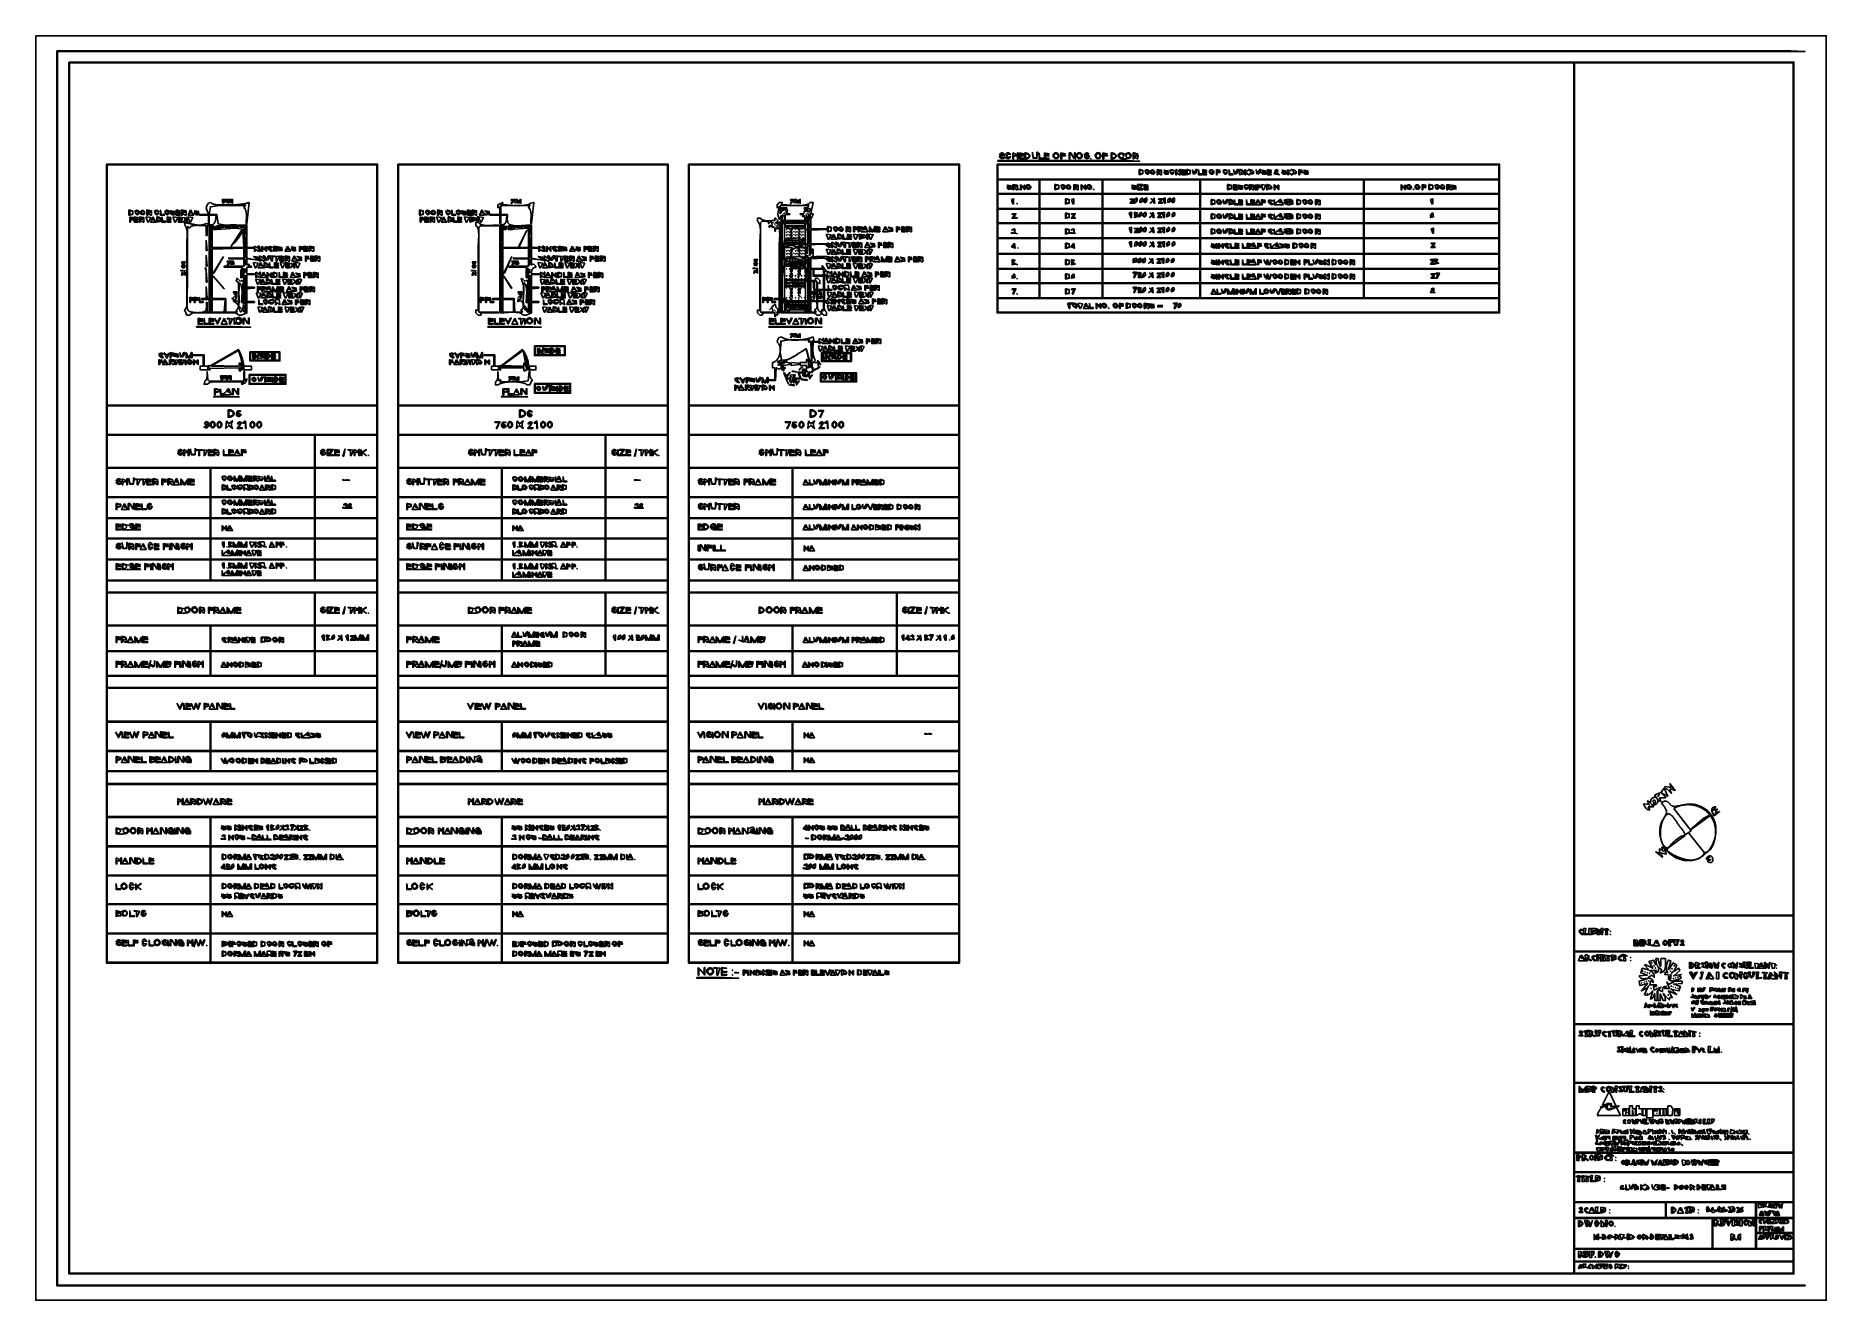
# Model space of a CAD drawing. Extents: x 0 to 2384, y 0 to 1684.
import ezdxf

# ---------------------------------------------------------------- set-up
doc = ezdxf.new("R2010")
doc.units = 0
doc.layers.add('C251', color=251, linetype='CONTINUOUS')
doc.layers.add('C7', color=7, linetype='CONTINUOUS')

msp = doc.modelspace()

# ---------------------------------------------------------------- linework, layer by layer
at = {"layer": 'C251'}
for points in [[(28, 1664), (28, 19), (2356, 19), (2356, 20), (29, 20), (29, 1663), (2356, 1663), (2337, 1664), (2298, 1664), (2160, 1664), (1683, 1664), (28, 1664)], [(44, 1649), (44, 35), (2341, 35), (2341, 367), (2340, 367), (2340, 36), (45, 36), (45, 1648), (2340, 1648), (2340, 368), (2341, 368), (2341, 1649), (44, 1649)], [(233, 1430), (233, 1420), (234, 1420), (233, 1430)], [(233, 1418), (233, 1410), (234, 1410), (233, 1418)], [(233, 1408), (233, 1402), (234, 1402), (233, 1408)], [(235, 1430), (235, 1429), (239, 1429), (235, 1430)], [(235, 1427), (235, 1426), (239, 1426), (235, 1427)], [(241, 1430), (241, 1429), (250, 1429), (241, 1430)], [(246, 1428), (241, 1427), (241, 1426), (246, 1428)], [(252, 1430), (252, 1429), (260, 1429), (252, 1430)], [(275, 1426), (260, 1404), (260.5727, 1404.4568), (261.1752, 1404.9661), (261.8038, 1405.5245), (262.4547, 1406.1288), (263.1241, 1406.7759), (263.8083, 1407.4624), (264.5036, 1408.1852), (265.2061, 1408.9409), (265.9121, 1409.7264), (266.6179, 1410.5384), (267.3197, 1411.3737), (268.0137, 1412.2291), (268.6963, 1413.1012), (269.3636, 1413.9869), (270.0118, 1414.883), (270.6373, 1415.7861), (271.2363, 1416.6932), (271.805, 1417.6008), (272.3396, 1418.5059), (272.8364, 1419.4051), (273.2917, 1420.2952), (273.7017, 1421.173), (274.0627, 1422.0352), (274.3708, 1422.8787), (274.6223, 1423.7001), (274.8135, 1424.4963), (274.9407, 1425.264), (275, 1426)], [(262, 1430), (262, 1429), (270, 1429), (262, 1430)], [(273, 1430), (273, 1429), (277, 1429), (273, 1430)], [(276.3333, 1427.3334), (276.6667, 1426.6666), (276.3333, 1427.3334)], [(278, 1430), (278, 1420), (279, 1420), (278, 1430)], [(278, 1418), (278, 1410), (279, 1410), (278, 1418)], [(278, 1408), (278, 1402), (279, 1402), (278, 1408)], [(620, 1430), (620, 1420), (621, 1420), (621, 1426), (626, 1426), (626, 1427), (621, 1427), (621, 1429), (627, 1429), (620, 1430)], [(620, 1418), (620, 1410), (621, 1410), (620, 1418)], [(620, 1408), (620, 1402), (621, 1402), (620, 1408)], [(629, 1430), (629, 1429), (634, 1429), (634, 1427), (629, 1427), (629, 1426), (635, 1426), (638, 1429), (629, 1430)], [(640, 1430), (640, 1429), (648, 1429), (640, 1430)], [(654, 1425), (643, 1404), (644, 1404), (654, 1425)], [(651, 1430), (651, 1429), (656, 1429), (651, 1430)], [(655.3333, 1426.3334), (655.6667, 1425.6666), (655.3333, 1426.3334)], [(657, 1430), (657, 1420), (658, 1420), (657, 1430)], [(657, 1418), (657, 1410), (658, 1410), (657, 1418)], [(657, 1408), (657, 1402), (658, 1402), (657, 1408)], [(992, 1420), (992, 1414), (994, 1414), (994, 1420), (992, 1420)], [(997, 1429), (997, 1413), (1015, 1415), (1016, 1415), (1018, 1412), (997, 1412), (997, 1409), (1015, 1409), (1015, 1408), (1006, 1408), (1006, 1407), (1014, 1407), (1014, 1406), (998, 1406), (998, 1407), (1005, 1407), (1005, 1408), (997, 1408), (997, 1388), (1002, 1388), (1002, 1387), (997, 1387), (1000, 1384), (1000, 1383), (997, 1380), (1015, 1382), (1016, 1382), (1025, 1380), (1025, 1383), (1001, 1383), (1001, 1384), (1015, 1384), (1015, 1387), (1003, 1387), (1003, 1388), (1015, 1390), (1016, 1390), (1025, 1388), (1025, 1406), (1018, 1405), (1018, 1403), (1024, 1401), (1016, 1402), (1016, 1401), (1018, 1398), (1013, 1402), (1013, 1403), (1017, 1403), (1017, 1404), (1017, 1410), (1025, 1409), (1025, 1412), (1019, 1412), (1019, 1413), (1025, 1413), (1025, 1429), (1018, 1427), (1017, 1427), (1016.107, 1427.5567), (1015.1971, 1428.0189), (1014.2742, 1428.3845), (1013.3419, 1428.6515), (1012.4041, 1428.8179), (1011.4645, 1428.8817), (1010.5268, 1428.8411), (1009.5949, 1428.6938), (1008.6725, 1428.4381), (1007.7633, 1428.0719), (1006.8712, 1427.5931), (1006, 1427), (997, 1429)], [(1018, 1408), (1018, 1407), (1025, 1407), (1018, 1408)], [(1026, 1426), (1027, 1425), (1026, 1426)], [(1027.3334, 1427.3334), (1027.6666, 1426.6666), (1027.3334, 1427.3334)], [(233, 1401), (233, 1389), (234, 1389), (233, 1401)], [(233, 1387), (233, 1379), (234, 1379), (233, 1387)], [(250, 1390), (236, 1368), (237, 1368), (250, 1390)], [(278, 1401), (279, 1400), (278, 1401)], [(278, 1397), (278, 1389), (279, 1389), (278, 1397)], [(278, 1387), (278, 1379), (279, 1379), (278, 1387)], [(620, 1401), (620, 1389), (621, 1389), (620, 1401)], [(620, 1387), (620, 1379), (621, 1379), (620, 1387)], [(634, 1390), (623, 1368), (624, 1368), (634, 1390)], [(657, 1401), (658, 1400), (657, 1401)], [(657, 1397), (657, 1389), (658, 1389), (657, 1397)], [(657, 1387), (657, 1379), (658, 1379), (657, 1387)], [(1016, 1386), (1016, 1385), (1025, 1384), (1025, 1387), (1016, 1386)], [(194, 1378), (194.4159, 1376.9621), (194.8879, 1376.1549), (195.4019, 1375.5784), (195.9439, 1375.2324), (196.4999, 1375.1171), (197.0559, 1375.2324), (197.598, 1375.5784), (198.112, 1376.1549), (198.584, 1376.9621), (199, 1378), (194, 1378)], [(195, 1369), (194, 1365), (195, 1365), (195, 1368), (196, 1368), (199, 1365), (199, 1369), (198, 1369), (198, 1366), (197, 1366), (195, 1369)], [(233, 1376), (233, 1358), (234, 1358), (233, 1376)], [(235, 1368), (236, 1367), (235, 1368)], [(235, 1365), (236, 1364), (235, 1365)], [(236, 1364), (251, 1347), (236, 1364)], [(278, 1373), (278, 1369), (279, 1369), (278, 1373)], [(278, 1365), (278, 1358), (279, 1358), (278, 1365)], [(293, 1369), (293, 1362), (294, 1362), (294, 1365), (298, 1362), (299, 1362), (299, 1369), (298, 1369), (298, 1366), (293, 1369)], [(303, 1369), (300, 1362), (301, 1362), (306, 1362), (307, 1362), (303, 1369)], [(308, 1369), (308, 1362), (309, 1362), (309, 1367), (310, 1367), (314, 1362), (314, 1368), (313, 1368), (313, 1364), (312, 1364), (308, 1369)], [(316, 1369), (316, 1362), (317.0304, 1362.1279), (317.9463, 1362.336), (318.7478, 1362.6149), (319.4347, 1362.955), (320.0072, 1363.347), (320.4651, 1363.7814), (320.8086, 1364.2489), (321.0376, 1364.7399), (321.1521, 1365.245), (321.152, 1365.7549), (321.0376, 1366.26), (320.8086, 1366.751), (320.4651, 1367.2185), (320.0071, 1367.6529), (319.4347, 1368.0449), (318.7477, 1368.385), (317.9463, 1368.6639), (317.0304, 1368.872), (316, 1369)], [(324, 1369), (324, 1362), (329, 1362), (329, 1363), (325, 1363), (324, 1369)], [(330, 1369), (330, 1362), (335, 1362), (335, 1363), (331, 1363), (331, 1365), (335, 1365), (335, 1366), (331, 1366), (331, 1368), (335, 1368), (330, 1369)], [(342, 1369), (339, 1362), (340, 1362), (345, 1362), (352, 1363), (352, 1365), (347, 1367), (347, 1368), (352, 1367), (346, 1368), (351, 1363), (345, 1364), (342, 1369)], [(357, 1369), (357, 1362), (358, 1362), (358, 1365), (362, 1365), (357, 1369)], [(363, 1369), (363, 1362), (368, 1362), (368, 1363), (364, 1363), (364, 1365), (368, 1365), (368, 1366), (364, 1366), (364, 1368), (368, 1368), (363, 1369)], [(370, 1369), (370, 1362), (371, 1362), (371, 1365), (375, 1362), (376, 1362), (376, 1368), (370, 1369)], [(582, 1369), (581, 1365), (582, 1365), (582, 1368), (583, 1368), (586, 1365), (586, 1369), (585, 1369), (585, 1366), (584, 1366), (582, 1369)], [(620, 1376), (620, 1358), (621, 1358), (620, 1376)], [(622, 1365), (623, 1364), (622, 1365)], [(622.3333, 1367.3334), (622.6667, 1366.6666), (622.3333, 1367.3334)], [(623, 1364), (633, 1348), (634, 1348), (623, 1364)], [(657, 1373), (657, 1369), (658, 1369), (657, 1373)], [(657, 1365), (657, 1358), (658, 1358), (657, 1365)], [(672, 1369), (672, 1362), (673, 1362), (673, 1365), (677, 1362), (678, 1362), (678, 1369), (677, 1369), (677, 1366), (672, 1369)], [(682, 1369), (679, 1362), (680, 1362), (685, 1362), (686, 1362), (682, 1369)], [(687, 1369), (687, 1362), (688, 1362), (688, 1367), (689, 1367), (693, 1362), (693, 1368), (692, 1368), (692, 1364), (691, 1364), (687, 1369)], [(695, 1369), (695, 1362), (696.0303, 1362.1279), (696.9463, 1362.336), (697.7477, 1362.6149), (698.4346, 1362.955), (699.0071, 1363.347), (699.465, 1363.7814), (699.8085, 1364.2489), (700.0375, 1364.7399), (700.152, 1365.245), (700.152, 1365.7549), (700.0375, 1366.26), (699.8085, 1366.751), (699.4651, 1367.2185), (699.0071, 1367.6529), (698.4346, 1368.0449), (697.7477, 1368.385), (696.9463, 1368.6639), (696.0304, 1368.872), (695, 1369)], [(703, 1369), (703, 1362), (708, 1362), (708, 1363), (704, 1363), (703, 1369)], [(709, 1369), (709, 1362), (714, 1362), (714, 1363), (710, 1363), (710, 1365), (714, 1365), (714, 1366), (710, 1366), (710, 1368), (714, 1368), (709, 1369)], [(721, 1369), (718, 1362), (719, 1362), (724, 1362), (731, 1363), (731, 1365), (726, 1367), (726, 1368), (731, 1367), (725, 1368), (730, 1363), (724, 1364), (721, 1369)], [(736, 1369), (736, 1362), (737, 1362), (737, 1365), (741, 1365), (736, 1369)], [(743, 1369), (743, 1362), (748, 1362), (748, 1363), (744, 1363), (744, 1365), (748, 1365), (748, 1366), (744, 1366), (744, 1368), (748, 1368), (743, 1369)], [(749, 1369), (749, 1362), (750, 1362), (750, 1365), (754, 1362), (755, 1362), (755, 1368), (749, 1369)], [(992, 1376), (992, 1369), (995, 1370), (994, 1376), (992, 1376)], [(995, 1376), (996, 1375), (995, 1376)], [(995.3333, 1369.3334), (995.6667, 1368.6666), (995.3333, 1369.3334)], [(996, 1378), (997, 1359), (1002, 1359), (1002, 1358), (997, 1358), (997, 1355), (1004, 1355), (1004, 1354), (997, 1354), (997, 1351), (1007, 1351), (1007, 1350), (997, 1350), (997, 1334), (1002, 1331), (1025, 1331), (1025, 1350), (1008, 1350), (1008, 1351), (1025, 1351), (1025, 1354), (1024.1149, 1353.9842), (1023.1952, 1353.9497), (1022.2454, 1353.9012), (1021.2696, 1353.8434), (1020.2725, 1353.781), (1019.2584, 1353.7187), (1018.2316, 1353.6612), (1017.1967, 1353.6132), (1016.1579, 1353.5795), (1015.1198, 1353.5647), (1014.0867, 1353.5736), (1013.063, 1353.6108), (1012.0531, 1353.6811), (1011.0614, 1353.7893), (1010.0924, 1353.9399), (1009.1504, 1354.1377), (1008.2398, 1354.3875), (1007.3651, 1354.6939), (1006.5306, 1355.0616), (1005.7407, 1355.4954), (1005, 1356), (1025, 1355), (1025, 1358), (1003, 1358), (1003, 1359), (1025, 1359), (1025.0119, 1359.6449), (1025.0446, 1360.3768), (1025.0937, 1361.1859), (1025.1548, 1362.0627), (1025.2232, 1362.9975), (1025.2947, 1363.9807), (1025.3646, 1365.0028), (1025.4287, 1366.054), (1025.4823, 1367.1249), (1025.521, 1368.2057), (1025.5403, 1369.2868), (1025.5359, 1370.3587), (1025.5032, 1371.4118), (1025.4377, 1372.4363), (1025.335, 1373.4227), (1025.1907, 1374.3615), (1025.0002, 1375.2429), (1024.7591, 1376.0573), (1024.463, 1376.7952), (1024.1073, 1377.447), (1023.6876, 1378.0029), (1023.1995, 1378.4535), (1022.6384, 1378.789), (1022, 1379), (1022, 1378), (1024, 1376), (1019.3611, 1373.8889), (1005, 1374), (1007, 1376), (1007, 1377), (998, 1377), (998, 1378), (1005, 1378), (996, 1378)], [(1006.6667, 1378.6666), (1007.3333, 1378.3334), (1006.6667, 1378.6666)], [(1009, 1379), (1009, 1378), (1013, 1378), (1009, 1379)], [(1009, 1377), (1009.7369, 1376.2679), (1010.485, 1375.745), (1011.2406, 1375.4313), (1012, 1375.3267), (1012.7593, 1375.4313), (1013.5149, 1375.745), (1014.263, 1376.2679), (1015, 1377), (1009, 1377)], [(1016, 1377), (1016, 1376), (1021, 1377), (1016, 1377)], [(1018, 1379), (1018, 1378), (1021, 1378), (1018, 1379)], [(1064, 1370), (1061, 1363), (1062, 1363), (1067, 1363), (1068, 1363), (1064, 1370)], [(1069, 1370), (1069, 1363), (1070, 1363), (1070, 1368), (1071, 1368), (1075, 1363), (1075, 1369), (1074, 1369), (1074, 1365), (1073, 1365), (1069, 1370)], [(1077, 1370), (1077, 1363), (1078.0304, 1363.1279), (1078.9463, 1363.336), (1079.7478, 1363.6149), (1080.4348, 1363.955), (1081.0072, 1364.347), (1081.4652, 1364.7814), (1081.8087, 1365.2489), (1082.0377, 1365.7399), (1082.1522, 1366.245), (1082.1522, 1366.7549), (1082.0377, 1367.26), (1081.8087, 1367.751), (1081.4652, 1368.2185), (1081.0072, 1368.6529), (1080.4348, 1369.0449), (1079.7478, 1369.385), (1078.9463, 1369.6639), (1078.0304, 1369.872), (1077, 1370)], [(1085, 1370), (1085, 1363), (1090, 1363), (1090, 1364), (1086, 1364), (1085, 1370)], [(1091, 1370), (1091, 1363), (1096, 1363), (1096, 1364), (1092, 1364), (1092, 1366), (1096, 1366), (1096, 1367), (1092, 1367), (1092, 1369), (1096, 1369), (1091, 1370)], [(1103, 1370), (1100, 1363), (1101, 1363), (1106, 1363), (1113, 1364), (1113, 1366), (1108, 1368), (1108, 1369), (1113, 1368), (1107, 1369), (1112, 1364), (1106, 1365), (1103, 1370)], [(1118, 1370), (1118, 1363), (1119, 1363), (1119, 1366), (1123, 1366), (1118, 1370)], [(1125, 1370), (1125, 1363), (1130, 1363), (1130, 1364), (1126, 1364), (1126, 1366), (1130, 1366), (1130, 1367), (1126, 1367), (1126, 1369), (1130, 1369), (1125, 1370)], [(1131, 1370), (1131, 1363), (1132, 1363), (1132, 1366), (1136, 1363), (1137, 1363), (1137, 1369), (1131, 1370)], [(233, 1356), (233, 1348), (234, 1348), (233, 1356)], [(233, 1345), (233, 1337), (234, 1337), (233, 1345)], [(278, 1356), (278, 1348), (279, 1348), (278, 1356)], [(278, 1345), (278, 1337), (279, 1337), (278, 1345)], [(620, 1356), (620, 1348), (621, 1348), (620, 1356)], [(620, 1345), (620, 1337), (621, 1337), (620, 1345)], [(657, 1356), (657, 1348), (658, 1348), (657, 1356)], [(657, 1345), (657, 1337), (658, 1337), (657, 1345)], [(233, 1335), (234, 1334), (233, 1335)], [(233, 1333), (233, 1327), (234, 1327), (233, 1333)], [(233, 1325), (233, 1316), (234, 1316), (233, 1325)], [(261, 1335), (263, 1333), (261, 1335)], [(264, 1331), (265, 1330), (264, 1331)], [(265, 1330), (266, 1329), (265, 1330)], [(266, 1329), (267, 1328), (266, 1329)], [(267, 1331), (268, 1330), (267, 1331)], [(267, 1328), (268, 1327), (267, 1328)], [(268, 1327), (269, 1326), (268, 1327)], [(269, 1326), (270, 1325), (269, 1326)], [(271, 1323), (272, 1322), (271, 1323)], [(272, 1322), (276, 1318), (272, 1322)], [(276.3333, 1317.3334), (276.6667, 1316.6666), (276.3333, 1317.3334)], [(278, 1335), (278, 1330), (279, 1330), (278, 1335)], [(278, 1325), (278, 1316), (279, 1316), (278, 1325)], [(278.3333, 1328.3334), (278.6667, 1327.6666), (278.3333, 1328.3334)], [(296, 1323), (296, 1322), (298, 1316), (299, 1316), (302, 1322), (296, 1323)], [(305, 1323), (302, 1316), (303, 1316), (308, 1316), (309, 1316), (305, 1323)], [(310, 1323), (310, 1316), (316, 1317), (315.8136, 1318.1924), (315.5809, 1319.2249), (315.2847, 1320.1079), (314.908, 1320.8522), (314.4336, 1321.4683), (313.8446, 1321.967), (313.1238, 1322.3589), (312.2541, 1322.6546), (311.2185, 1322.8647), (310, 1323)], [(317, 1323), (317, 1316), (322, 1316), (322, 1317), (318, 1317), (317, 1323)], [(323, 1323), (323, 1316), (328, 1316), (328, 1317), (324, 1317), (324, 1319), (328, 1319), (328, 1320), (324, 1320), (324, 1322), (328, 1322), (323, 1323)], [(332, 1323), (332, 1322), (334, 1316), (335, 1316), (338, 1322), (332, 1323)], [(339, 1323), (339, 1316), (344, 1316), (344, 1317), (340, 1317), (340, 1319), (344, 1319), (344, 1320), (340, 1320), (340, 1322), (344, 1322), (339, 1323)], [(349, 1320), (346, 1322), (348, 1320), (348, 1319), (345, 1316), (349, 1319), (350, 1316), (351, 1316), (350.6248, 1317.149), (350.3538, 1318.1436), (350.224, 1319.004), (350.2728, 1319.7504), (350.5375, 1320.403), (351.0554, 1320.982), (351.8638, 1321.5076), (353, 1322), (353, 1316), (354, 1316), (357, 1322), (355.9137, 1322.3968), (354.8764, 1322.6597), (353.8882, 1322.7796), (352.9493, 1322.7478), (352.0598, 1322.5552), (351.2199, 1322.193), (350.4298, 1321.6523), (349.6898, 1320.9243), (349, 1320)], [(620, 1335), (621, 1334), (620, 1335)], [(620, 1333), (620, 1327), (621, 1327), (620, 1333)], [(620, 1325), (620, 1316), (621, 1316), (620, 1325)], [(644.3333, 1333.3334), (644.6667, 1332.6666), (644.3333, 1333.3334)], [(646, 1331), (647, 1330), (646, 1331)], [(647.3333, 1329.3334), (647.6667, 1328.6666), (647.3333, 1329.3334)], [(648, 1328), (649, 1327), (648, 1328)], [(650, 1325), (651, 1324), (650, 1325)], [(651, 1324), (654, 1318), (655, 1318), (651, 1324)], [(655, 1318), (656, 1317), (655, 1318)], [(657, 1335), (657, 1330), (658, 1330), (657, 1335)], [(657, 1325), (657, 1316), (658, 1316), (657, 1325)], [(657.3333, 1328.3334), (657.6667, 1327.6666), (657.3333, 1328.3334)], [(675, 1323), (675, 1322), (677, 1316), (678, 1316), (681, 1322), (675, 1323)], [(684, 1323), (681, 1316), (682, 1316), (687, 1316), (688, 1316), (684, 1323)], [(689, 1323), (689, 1316), (695, 1317), (694.8136, 1318.1924), (694.5809, 1319.2248), (694.2847, 1320.1079), (693.9079, 1320.8521), (693.4336, 1321.4683), (692.8445, 1321.967), (692.1237, 1322.3589), (691.2541, 1322.6546), (690.2185, 1322.8647), (689, 1323)], [(696, 1323), (696, 1316), (701, 1316), (701, 1317), (697, 1317), (696, 1323)], [(702, 1323), (702, 1316), (707, 1316), (707, 1317), (703, 1317), (703, 1319), (707, 1319), (707, 1320), (703, 1320), (703, 1322), (707, 1322), (702, 1323)], [(711, 1323), (711, 1322), (713, 1316), (714, 1316), (717, 1322), (711, 1323)], [(718, 1323), (718, 1316), (723, 1316), (723, 1317), (719, 1317), (719, 1319), (723, 1319), (723, 1320), (719, 1320), (719, 1322), (723, 1322), (718, 1323)], [(728, 1320), (725, 1322), (727, 1320), (727, 1319), (724, 1316), (728, 1319), (729, 1316), (730, 1316), (729.6249, 1317.149), (729.3538, 1318.1437), (729.2241, 1319.0041), (729.2729, 1319.7505), (729.5376, 1320.4031), (730.0555, 1320.9821), (730.8638, 1321.5076), (732, 1322), (732, 1316), (733, 1316), (736, 1322), (734.9137, 1322.3969), (733.8764, 1322.6597), (732.8882, 1322.7797), (731.9493, 1322.7478), (731.0598, 1322.5552), (730.2199, 1322.193), (729.4299, 1321.6523), (728.6898, 1320.9243), (728, 1320)], [(992, 1333), (994, 1327), (994, 1333), (992, 1333)], [(997, 1331), (1001, 1331), (1000.136, 1331.8701), (999.368, 1332.3052), (998.6319, 1332.3052), (997.8639, 1331.8701), (997, 1331)], [(997, 1329), (997, 1326), (1001, 1326), (1001, 1329), (997, 1329)], [(997, 1326), (998, 1325), (997, 1326)], [(997, 1325), (997, 1321), (1001, 1322), (1001, 1323), (998, 1323), (1001, 1324), (997, 1325)], [(1002, 1329), (1002, 1326), (1022, 1326), (1022, 1325), (1018, 1325), (1018, 1324), (1023, 1324), (1023, 1323), (1016, 1323), (1016, 1322), (1027, 1317), (1028, 1317), (1023, 1325), (1023, 1326), (1025, 1329), (1002, 1329)], [(1002, 1325), (1002, 1324), (1005, 1324), (1002, 1325)], [(1002, 1323), (1003, 1322), (1002, 1323)], [(1003, 1322), (1003, 1321), (1007, 1322), (1003, 1322)], [(1006, 1325), (1006, 1324), (1017, 1324), (1006, 1325)], [(1007, 1322), (1007, 1321), (1015, 1323), (1007, 1322)], [(1054, 1325), (1054, 1324), (1056, 1318), (1057, 1318), (1060, 1324), (1054, 1325)], [(1063, 1325), (1060, 1318), (1061, 1318), (1066, 1318), (1067, 1318), (1063, 1325)], [(1068, 1325), (1068, 1318), (1074, 1319), (1073.8136, 1320.1924), (1073.5809, 1321.2248), (1073.2847, 1322.1079), (1072.908, 1322.8521), (1072.4337, 1323.4683), (1071.8446, 1323.967), (1071.1238, 1324.3589), (1070.2541, 1324.6546), (1069.2185, 1324.8647), (1068, 1325)], [(1075, 1325), (1075, 1318), (1080, 1318), (1080, 1319), (1076, 1319), (1075, 1325)], [(1081, 1325), (1081, 1318), (1086, 1318), (1086, 1319), (1082, 1319), (1082, 1321), (1086, 1321), (1086, 1322), (1082, 1322), (1082, 1324), (1086, 1324), (1081, 1325)], [(1090, 1325), (1090, 1324), (1092, 1318), (1093, 1318), (1096, 1324), (1090, 1325)], [(1097, 1325), (1097, 1318), (1102, 1318), (1102, 1319), (1098, 1319), (1098, 1321), (1102, 1321), (1102, 1322), (1098, 1322), (1098, 1324), (1102, 1324), (1097, 1325)], [(1107, 1322), (1104, 1324), (1106, 1322), (1106, 1321), (1103, 1318), (1107, 1321), (1108, 1318), (1109, 1318), (1108.6248, 1319.149), (1108.3538, 1320.1436), (1108.224, 1321.0041), (1108.2728, 1321.7505), (1108.5375, 1322.4031), (1109.0554, 1322.982), (1109.8638, 1323.5076), (1111, 1324), (1111, 1318), (1112, 1318), (1115, 1324), (1113.9137, 1324.3968), (1112.8764, 1324.6597), (1111.8882, 1324.7796), (1110.9492, 1324.7478), (1110.0597, 1324.5552), (1109.2198, 1324.193), (1108.4298, 1323.6523), (1107.6898, 1322.9243), (1107, 1322)], [(1494, 1325), (1494, 1323), (1500, 1323), (1500, 1325), (1494, 1325)], [(233, 1245), (233, 1244), (270, 1265), (270.2754, 1264.0145), (270.5594, 1263.0382), (270.85, 1262.0703), (271.1448, 1261.1097), (271.4416, 1260.1557), (271.7383, 1259.2072), (272.0325, 1258.2635), (272.3222, 1257.3237), (272.605, 1256.3867), (272.8787, 1255.4518), (273.1412, 1254.518), (273.3902, 1253.5844), (273.6235, 1252.6502), (273.8389, 1251.7144), (274.0342, 1250.7762), (274.2071, 1249.8346), (274.3554, 1248.8888), (274.477, 1247.9379), (274.5695, 1246.9809), (274.6309, 1246.0169), (274.6588, 1245.0452), (274.651, 1244.0647), (274.6054, 1243.0746), (274.5197, 1242.0739), (274.3917, 1241.0619), (274.2192, 1240.0375), (274, 1239), (274.5823, 1239.1799), (275.0902, 1239.4503), (275.5267, 1239.8062), (275.8948, 1240.2424), (276.1975, 1240.7539), (276.4379, 1241.3357), (276.6191, 1241.9827), (276.744, 1242.6898), (276.8158, 1243.452), (276.8375, 1244.2641), (276.8121, 1245.1212), (276.7427, 1246.0181), (276.6323, 1246.9498), (276.484, 1247.9113), (276.3008, 1248.8974), (276.0858, 1249.9031), (275.8419, 1250.9234), (275.5723, 1251.9531), (275.28, 1252.9872), (274.968, 1254.0207), (274.6394, 1255.0484), (274.2972, 1256.0654), (273.9446, 1257.0665), (273.5844, 1258.0467), (273.2198, 1259.0009), (272.8538, 1259.9241), (272.4895, 1260.8112), (272.1298, 1261.657), (271.778, 1262.4567), (271.4369, 1263.205), (271.1096, 1263.897), (270.7993, 1264.5276), (270.5088, 1265.0916), (270.2414, 1265.5841), (270, 1266), (233, 1245)], [(648, 1266), (620, 1245), (620, 1244), (649, 1265), (654, 1239), (654.4774, 1239.4933), (654.8838, 1240.0576), (655.2218, 1240.688), (655.4943, 1241.3798), (655.7041, 1242.1279), (655.854, 1242.9277), (655.9469, 1243.7743), (655.9856, 1244.6629), (655.9729, 1245.5886), (655.9116, 1246.5465), (655.8047, 1247.5319), (655.6548, 1248.5399), (655.4648, 1249.5656), (655.2376, 1250.6043), (654.976, 1251.6511), (654.6828, 1252.7012), (654.3608, 1253.7497), (654.0128, 1254.7917), (653.6418, 1255.8226), (653.2504, 1256.8373), (652.8416, 1257.8312), (652.4181, 1258.7993), (651.9828, 1259.7368), (651.5386, 1260.6388), (651.0881, 1261.5007), (650.6344, 1262.3174), (650.1801, 1263.0842), (649.7281, 1263.7962), (649.2813, 1264.4486), (648.8425, 1265.0366), (648.4144, 1265.5553), (648, 1266)], [(1019.6667, 1263.6666), (1020.3333, 1263.3334), (1019.6667, 1263.6666)], [(1021, 1265), (1022, 1264), (1021, 1265)], [(1022.6667, 1265.6666), (1023.3333, 1265.3334), (1022.6667, 1265.6666)], [(1024, 1267), (1026, 1265), (1026, 1267), (1024, 1267)], [(1026.3334, 1264.3334), (1026.6666, 1263.6666), (1026.3334, 1264.3334)], [(170, 1255), (167, 1259), (167, 1258), (169, 1256), (164, 1261), (170, 1260), (169.2792, 1260.4861), (168.595, 1260.8511), (167.9503, 1261.1033), (167.3483, 1261.2511), (166.7919, 1261.3028), (166.2844, 1261.2667), (165.8287, 1261.1512), (165.428, 1260.9647), (165.0853, 1260.7154), (164.8036, 1260.4117), (164.5861, 1260.0619), (164.4359, 1259.6745), (164.356, 1259.2577), (164.3494, 1258.8198), (164.4193, 1258.3692), (164.5688, 1257.9143), (164.8008, 1257.4634), (165.1185, 1257.0247), (165.525, 1256.6068), (166.0233, 1256.2178), (166.6165, 1255.8662), (167.3077, 1255.5603), (168.1, 1255.3084), (168.9964, 1255.1188), (170, 1255)], [(164, 1253), (164, 1246), (165, 1246), (165, 1249), (169, 1249), (164, 1253)], [(172, 1253), (169, 1246), (170, 1246), (175, 1246), (176, 1246), (172, 1253)], [(171, 1262), (174, 1255), (175, 1255), (177, 1261), (175, 1259), (174, 1259), (171, 1262)], [(178, 1253), (178, 1246), (179, 1246), (179, 1249), (183, 1246), (184, 1246), (186, 1252), (186, 1246), (187, 1246), (190, 1252), (178, 1253)], [(179, 1262), (179, 1255), (180, 1255), (180, 1258), (190, 1256), (190, 1258), (185, 1260), (185, 1261), (190, 1260), (179, 1262)], [(191, 1253), (191, 1246), (192, 1246), (192, 1252), (194, 1252), (194, 1246), (195, 1246), (198, 1252), (191, 1253)], [(192, 1262), (192.0746, 1260.9054), (192.2179, 1259.9272), (192.4223, 1259.0653), (192.6804, 1258.3193), (192.9847, 1257.6891), (193.3276, 1257.1746), (193.7018, 1256.7754), (194.0997, 1256.4915), (194.5138, 1256.3225), (194.9367, 1256.2684), (195.3608, 1256.329), (195.7787, 1256.504), (196.183, 1256.7932), (196.566, 1257.1964), (196.9203, 1257.7135), (197.2385, 1258.3443), (197.513, 1259.0885), (197.7365, 1259.946), (197.9013, 1260.9165), (198, 1262), (197, 1262), (193, 1256), (192, 1262)], [(199, 1253), (199, 1246), (200, 1246), (199, 1253)], [(200, 1262), (200, 1255), (201, 1255), (201, 1259), (202, 1259), (203, 1255), (205, 1255), (206, 1259), (207, 1259), (207, 1255), (208, 1255), (208, 1262), (207, 1262), (205, 1257), (203, 1257), (200, 1262)], [(202.6188, 1251.9537), (202.0667, 1251.3946), (201.7336, 1250.7815), (201.5987, 1250.1374), (201.6409, 1249.4854), (201.8391, 1248.8488), (202.1725, 1248.2507), (202.62, 1247.7142), (203.1607, 1247.2625), (203.7735, 1246.9186), (204.4376, 1246.7059), (205.1318, 1246.6474), (205.8353, 1246.7662), (206.527, 1247.0856)], [(206.527, 1247.0855), (207.1757, 1247.6076), (207.6017, 1248.1934), (207.8248, 1248.8203), (207.8652, 1249.4656), (207.7429, 1250.1067), (207.4778, 1250.721), (207.0899, 1251.2858), (206.5993, 1251.7786), (206.026, 1252.1766), (205.3899, 1252.4572), (204.7112, 1252.5979), (204.0097, 1252.5759), (203.3056, 1252.3687), (202.6188, 1251.9537)], [(209, 1259), (209, 1258), (223, 1258), (223, 1244), (219, 1244), (219, 1239), (229, 1239), (229, 1244), (224, 1244), (224, 1259), (209, 1259)], [(210, 1253), (210, 1246), (211, 1246), (211, 1251), (212, 1251), (216, 1246), (216, 1252), (215, 1252), (215, 1248), (214, 1248), (210, 1253)], [(229, 1244), (229.0261, 1242.8148), (229.0886, 1241.8141), (229.2461, 1240.9814), (229.5573, 1240.3001), (230.0809, 1239.7537), (230.8755, 1239.3259), (232, 1239), (229, 1244)], [(277, 1244), (277, 1239), (287, 1239), (287, 1244), (277, 1244)], [(285, 1263), (285, 1251), (325, 1251), (325, 1263), (285, 1263)], [(551, 1253), (551, 1246), (552, 1246), (552, 1249), (556, 1249), (551, 1253)], [(560, 1253), (557, 1246), (558, 1246), (563, 1246), (564, 1246), (560, 1253)], [(565, 1253), (565, 1246), (566, 1246), (566, 1249), (570, 1246), (571, 1246), (573, 1252), (573, 1246), (574, 1246), (577, 1252), (565, 1253)], [(578, 1253), (578, 1246), (579, 1246), (578, 1253)], [(580, 1253), (580, 1252), (582, 1246), (583, 1246), (586, 1252), (580, 1253)], [(587, 1253), (587, 1246), (588, 1246), (589, 1248), (589.6435, 1247.5817), (590.2526, 1247.2731), (590.8239, 1247.0665), (591.3539, 1246.9544), (591.8393, 1246.9292), (592.2768, 1246.9833), (592.663, 1247.1091), (592.9945, 1247.2991), (593.268, 1247.5457), (593.48, 1247.8413), (593.6272, 1248.1783), (593.7063, 1248.5491), (593.7139, 1248.9462), (593.6466, 1249.3619), (593.501, 1249.7888), (593.2738, 1250.2192), (592.9615, 1250.6455), (592.561, 1251.0601), (592.0687, 1251.4555), (591.4813, 1251.8242), (590.7954, 1252.1584), (590.0077, 1252.4507), (589.1148, 1252.6934), (588.1134, 1252.879), (587, 1253)], [(597, 1259), (597, 1258), (610, 1258), (610, 1244), (607, 1244), (607, 1239), (616, 1239), (616, 1244), (611, 1244), (611, 1259), (597, 1259)], [(598, 1253), (598, 1246), (599, 1246), (599, 1251), (600, 1251), (604, 1246), (604, 1252), (603, 1252), (603, 1248), (602, 1248), (598, 1253)], [(616, 1244), (616.0261, 1242.8148), (616.0886, 1241.814), (616.2461, 1240.9813), (616.5573, 1240.3), (617.0809, 1239.7537), (617.8755, 1239.3258), (619, 1239), (616, 1244)], [(656, 1244), (656, 1239), (666, 1239), (666, 1244), (656, 1244)], [(657, 1243), (657, 1240), (658, 1240), (657, 1243)], [(995, 1250), (991, 1249), (994, 1242), (993, 1248), (996, 1249), (995, 1250)], [(996, 1247), (993, 1248), (995, 1238), (996, 1238), (995, 1245), (1004, 1246), (1004, 1248), (1003.2121, 1248.2956), (1002.3539, 1248.598), (1001.4528, 1248.8791), (1000.5364, 1249.1109), (999.6321, 1249.2654), (998.7674, 1249.3146), (997.9698, 1249.2304), (997.2667, 1248.9848), (996.6858, 1248.5499), (996.2543, 1247.8976), (996, 1247)], [(996, 1251), (997, 1250), (996, 1251)], [(997, 1243), (996, 1241), (998, 1241), (997, 1243)], [(998.6667, 1251.6666), (999.3333, 1251.3334), (998.6667, 1251.6666)], [(1000.6667, 1252.6666), (1001.3333, 1252.3334), (1000.6667, 1252.6666)], [(1002, 1254), (1003, 1253), (1002, 1254)], [(1003.6667, 1254.6666), (1004.3333, 1254.3334), (1003.6667, 1254.6666)], [(1005.6667, 1255.6666), (1006.3333, 1255.3334), (1005.6667, 1255.6666)], [(1007, 1257), (1008, 1256), (1007, 1257)], [(1008.6667, 1257.6666), (1009.3333, 1257.3334), (1008.6667, 1257.6666)], [(1010.6667, 1258.6666), (1011.3333, 1258.3334), (1010.6667, 1258.6666)], [(1012.6667, 1259.6666), (1013.3333, 1259.3334), (1012.6667, 1259.6666)], [(1014, 1261), (1015, 1260), (1014, 1261)], [(1015.6667, 1261.6666), (1016.3333, 1261.3334), (1015.6667, 1261.6666)], [(1016, 1239), (1017, 1239), (1021, 1243), (1016, 1239)], [(1017.6667, 1262.6666), (1018.3333, 1262.3334), (1017.6667, 1262.6666)], [(1026, 1253), (1026, 1249), (1018, 1249), (1018, 1245), (1026, 1245), (1026, 1241), (1030, 1244), (1028, 1253), (1026, 1253)], [(1027, 1263), (1027, 1260), (1028, 1260), (1027, 1263)], [(1028, 1260), (1028, 1256), (1029, 1256), (1028, 1260)], [(1029, 1256), (1029, 1242), (1032, 1243), (1032, 1249), (1029, 1256)], [(1041, 1252), (1044, 1246), (1045, 1246), (1041, 1252)], [(1046, 1262), (1046, 1250), (1086, 1250), (1086, 1262), (1046, 1262)], [(1049, 1260), (1049, 1253), (1050, 1253), (1049, 1260)], [(1052, 1260), (1052, 1253), (1053, 1253), (1053, 1258), (1054, 1258), (1056, 1253), (1064, 1254), (1064, 1256), (1060, 1259), (1064, 1258), (1064, 1259), (1059, 1259), (1059, 1257), (1063, 1254), (1058, 1260), (1057, 1260), (1057, 1255), (1056, 1255), (1052, 1260)], [(1065, 1260), (1065, 1253), (1066, 1253), (1065, 1260)], [(1068, 1260), (1068, 1253), (1069.0414, 1253.1322), (1069.9552, 1253.3462), (1070.7422, 1253.6322), (1071.4035, 1253.9805), (1071.94, 1254.3817), (1072.3526, 1254.8258), (1072.6425, 1255.3034), (1072.8104, 1255.8048), (1072.8574, 1256.3202), (1072.7845, 1256.8401), (1072.5927, 1257.3548), (1072.2828, 1257.8545), (1071.8559, 1258.3298), (1071.3129, 1258.7708), (1070.6549, 1259.168), (1069.8827, 1259.5117), (1068.9974, 1259.7923), (1068, 1260)], [(1075, 1260), (1075, 1253), (1080, 1253), (1080, 1254), (1076, 1254), (1076, 1256), (1080, 1256), (1080, 1257), (1076, 1257), (1076, 1259), (1080, 1259), (1075, 1260)], [(2094, 276), (2086, 260), (2087.037, 260.0925), (2088.0242, 260.2221), (2088.9662, 260.3761), (2089.8677, 260.5419), (2090.7332, 260.7066), (2091.5674, 260.8578), (2092.3749, 260.9826), (2093.1604, 261.0686), (2093.9284, 261.1029), (2094.6836, 261.073), (2095.4306, 260.9661), (2096.1741, 260.7696), (2096.9186, 260.4708), (2097.6688, 260.0572), (2098.4294, 259.5159), (2099.2049, 258.8344), (2100, 258), (2104, 259), (2096, 276), (2094, 276)], [(2079, 246), (2110, 246), (2105, 257), (2104.1316, 256.7527), (2103.2773, 256.4696), (2102.4373, 256.1609), (2101.6118, 255.837), (2100.801, 255.5082), (2100.0051, 255.1848), (2099.2243, 254.8772), (2098.4589, 254.5956), (2097.709, 254.3503), (2096.9748, 254.1518), (2096.2567, 254.0102), (2095.5547, 253.936), (2094.8691, 253.9394), (2094.2001, 254.0308), (2093.548, 254.2204), (2092.9128, 254.5187), (2092.2949, 254.9358), (2091.6945, 255.4822), (2091.1117, 256.1681), (2090.5468, 257.004), (2090, 258), (2088.9675, 257.8742), (2088.0125, 257.6655), (2087.1304, 257.3788), (2086.3163, 257.0187), (2085.5654, 256.5899), (2084.8729, 256.097), (2084.234, 255.5448), (2083.6438, 254.938), (2083.0977, 254.2812), (2082.5907, 253.5792), (2082.1182, 252.8367), (2081.6752, 252.0583), (2081.2571, 251.2487), (2080.8589, 250.4127), (2080.4759, 249.5549), (2080.1033, 248.68), (2079.7363, 247.7928), (2079.3701, 246.8979), (2079, 246)]]:
    msp.add_lwpolyline(points, dxfattribs=at)
at = {"layer": 'C7'}
for points in [[(0, 1684)], [(0, 1684), (0, 0), (2384, 0), (2384, 1684), (0, 1684)], [(45, 1648), (45, 36), (2048, 36), (2048, 1648), (45, 1648)], [(2048, 1648), (2048, 36), (2049, 36), (2049, 51), (2340, 51), (2340, 52), (2049, 52), (2049, 68), (2340, 68), (2340, 69), (2291, 69), (2291, 89), (2339, 89), (2339, 90), (2291, 90), (2291, 109), (2340, 109), (2340, 110), (2291, 110), (2291, 130), (2340, 130), (2340, 131), (2049, 131), (2049, 170), (2340, 170), (2340, 171), (2049, 171), (2049, 196), (2340, 196), (2340, 197), (2113, 197), (2115, 202), (2116, 202), (2119, 199), (2119, 203), (2112, 203), (2112.1658, 202.0576), (2112.2098, 201.2131), (2112.1395, 200.4614), (2111.9628, 199.7972), (2111.6875, 199.2155), (2111.3211, 198.7112), (2110.8715, 198.279), (2110.3465, 197.9138), (2109.7537, 197.6106), (2109.101, 197.3641), (2108.396, 197.1693), (2107.6465, 197.021), (2106.8602, 196.9141), (2106.0449, 196.8434), (2105.2084, 196.8038), (2104.3583, 196.7902), (2103.5025, 196.7974), (2102.6486, 196.8204), (2101.8044, 196.8538), (2100.9776, 196.8927), (2100.1761, 196.9319), (2099.4074, 196.9663), (2098.6795, 196.9907), (2098, 197), (2049, 197), (2049, 289), (2340, 289), (2340, 290), (2049, 290), (2049, 367), (2341, 367), (2341, 368), (2049, 368), (2049, 464), (2340, 464), (2340, 465), (2049, 465), (2049, 512), (2340, 512), (2340, 513), (2049, 513), (2049, 1319), (2049, 1552), (2049, 1619), (2048, 1648)], [(2049, 1648), (2049, 513), (2340, 513), (2340, 1648), (2049, 1648)], [(1283, 1525), (1289, 1521), (1284, 1523), (1283, 1523), (1283.6688, 1522.0909), (1284.3542, 1521.396), (1285.0609, 1520.9089), (1285.7932, 1520.6234), (1286.5558, 1520.5331), (1287.3532, 1520.632), (1288.19, 1520.9136), (1289.0707, 1521.3716), (1290, 1522), (1291, 1522), (1291.9292, 1521.3716), (1292.8099, 1520.9135), (1293.6467, 1520.6319), (1294.4441, 1520.5331), (1295.2067, 1520.6233), (1295.939, 1520.9088), (1296.6457, 1521.3959), (1297.3311, 1522.0909), (1298, 1523), (1297.0668, 1522.7139), (1296.2269, 1522.5401), (1295.4796, 1522.4678), (1294.8244, 1522.4861), (1294.2604, 1522.5842), (1293.787, 1522.7513), (1293.4036, 1522.9767), (1293.1096, 1523.2495), (1292.9042, 1523.5589), (1292.7868, 1523.8942), (1292.7567, 1524.2445), (1292.8132, 1524.599), (1292.9558, 1524.9469), (1293.1837, 1525.2774), (1293.4963, 1525.5798), (1293.893, 1525.8432), (1294.3729, 1526.0568), (1294.9356, 1526.2098), (1295.5803, 1526.2914), (1296.3064, 1526.2908), (1297.1131, 1526.1973), (1298, 1526), (1297.3167, 1526.8351), (1296.6188, 1527.4646), (1295.9134, 1527.8995), (1295.2076, 1528.1511), (1294.5084, 1528.2304), (1293.8228, 1528.1485), (1293.158, 1527.9167), (1292.521, 1527.5461), (1291.9188, 1527.0477), (1291.3585, 1526.4328), (1290.8473, 1525.7124), (1290.3921, 1524.8978), (1290, 1524), (1284, 1526), (1284, 1527), (1289, 1527), (1287.9652, 1527.5943), (1287.0521, 1527.9238), (1286.2404, 1528.0002), (1285.5102, 1527.8354), (1284.8412, 1527.4411), (1284.2132, 1526.8292), (1283.6062, 1526.0116), (1283, 1525)], [(1301, 1528), (1301, 1520), (1302, 1520), (1302, 1524), (1307, 1524), (1307, 1520), (1308, 1520), (1308, 1528), (1307, 1528), (1307, 1525), (1301, 1528)], [(1310, 1528), (1310, 1520), (1316, 1520), (1316, 1521), (1311, 1521), (1311, 1524), (1316, 1524), (1316, 1525), (1311, 1525), (1311, 1527), (1316, 1527), (1310, 1528)], [(1317, 1528), (1317, 1520), (1318.0332, 1520.0683), (1318.9804, 1520.1995), (1319.8414, 1520.3882), (1320.6164, 1520.6289), (1321.3052, 1520.916), (1321.908, 1521.2443), (1322.4246, 1521.608), (1322.8551, 1522.0019), (1323.1995, 1522.4204), (1323.4578, 1522.858), (1323.63, 1523.3093), (1323.7161, 1523.7688), (1323.7161, 1524.2311), (1323.63, 1524.6906), (1323.4578, 1525.1419), (1323.1995, 1525.5795), (1322.855, 1525.998), (1322.4245, 1526.3919), (1321.9079, 1526.7556), (1321.3051, 1527.0839), (1320.6163, 1527.371), (1319.8414, 1527.6117), (1318.9803, 1527.8004), (1318.0332, 1527.9316), (1317, 1528)], [(1318, 1527), (1318, 1521), (1319.0284, 1521.1247), (1319.9359, 1521.3231), (1320.7224, 1521.5858), (1321.3879, 1521.9038), (1321.9324, 1522.2678), (1322.3559, 1522.6687), (1322.6584, 1523.0971), (1322.8399, 1523.5439), (1322.9004, 1524), (1322.8399, 1524.456), (1322.6584, 1524.9028), (1322.3559, 1525.3312), (1321.9324, 1525.7321), (1321.3879, 1526.0961), (1320.7224, 1526.4141), (1319.9359, 1526.6768), (1319.0284, 1526.8752), (1318, 1527)], [(1327, 1529), (1327.0317, 1527.8981), (1327.1159, 1526.8809), (1327.2484, 1525.9485), (1327.425, 1525.1009), (1327.6416, 1524.3381), (1327.8938, 1523.66), (1328.1776, 1523.0667), (1328.4887, 1522.5581), (1328.8229, 1522.1343), (1329.1759, 1521.7953), (1329.5437, 1521.541), (1329.922, 1521.3715), (1330.3066, 1521.2867), (1330.6933, 1521.2867), (1331.0779, 1521.3715), (1331.4562, 1521.541), (1331.824, 1521.7953), (1332.177, 1522.1344), (1332.5112, 1522.5582), (1332.8223, 1523.0667), (1333.1061, 1523.6601), (1333.3583, 1524.3382), (1333.5749, 1525.101), (1333.7515, 1525.9486), (1333.884, 1526.881), (1333.9682, 1527.8981), (1334, 1529), (1333, 1529), (1333, 1521), (1328, 1521), (1327, 1529)], [(1336, 1528), (1336, 1520), (1342, 1520), (1342, 1521), (1337, 1521), (1336, 1528)], [(1343, 1528), (1343, 1520), (1349, 1520), (1349, 1521), (1344, 1521), (1344, 1524), (1349, 1524), (1349, 1525), (1344, 1525), (1344, 1527), (1349, 1527), (1343, 1528)], [(1357.213, 1528.1489), (1356.471, 1527.8185), (1355.8612, 1527.3955), (1355.3783, 1526.8954), (1355.0172, 1526.3337), (1354.7727, 1525.7258), (1354.6397, 1525.0872), (1354.6129, 1524.4333), (1354.6873, 1523.7798), (1354.8576, 1523.1419), (1355.1187, 1522.5353), (1355.4654, 1521.9753), (1355.8926, 1521.4774), (1356.395, 1521.0572), (1356.9676, 1520.7301), (1357.6051, 1520.5115), (1358.3024, 1520.417), (1359.0543, 1520.462), (1359.8557, 1520.662)], [(1357.3032, 1526.8248), (1356.5827, 1526.3514), (1356.0811, 1525.7747), (1355.7829, 1525.1279), (1355.6726, 1524.4445), (1355.7348, 1523.7577), (1355.9538, 1523.1011), (1356.3143, 1522.5079), (1356.8008, 1522.0115), (1357.3977, 1521.6453), (1358.0897, 1521.4428), (1358.8612, 1521.4372), (1359.6968, 1521.662)], [(1359.8557, 1520.6619), (1360.5888, 1520.9881), (1361.1889, 1521.407), (1361.6615, 1521.9032), (1362.012, 1522.4613), (1362.2462, 1523.0658), (1362.3694, 1523.7014), (1362.3872, 1524.3527), (1362.3053, 1525.0042), (1362.129, 1525.6407), (1361.8639, 1526.2467), (1361.5157, 1526.8067), (1361.0897, 1527.3055), (1360.5917, 1527.7276), (1360.027, 1528.0576), (1359.4012, 1528.2801), (1358.7199, 1528.3798), (1357.9887, 1528.3411), (1357.213, 1528.1489)], [(1359.6967, 1521.6619), (1360.3819, 1522.0487), (1360.8698, 1522.5471), (1361.1745, 1523.127), (1361.3105, 1523.7587), (1361.2921, 1524.412), (1361.1335, 1525.057), (1360.8492, 1525.6638), (1360.4533, 1526.2025), (1359.9603, 1526.643), (1359.3845, 1526.9554), (1358.7401, 1527.1099), (1358.0416, 1527.0763), (1357.3032, 1526.8248)], [(1365, 1528), (1365, 1520), (1366, 1520), (1366, 1524), (1371, 1524), (1371, 1525), (1366, 1525), (1366, 1527), (1371, 1527), (1365, 1528)], [(1376, 1528), (1376, 1520), (1377, 1520), (1377, 1527), (1378, 1527), (1384, 1520), (1384, 1528), (1383, 1528), (1383, 1521), (1382, 1521), (1378, 1528), (1376, 1528)], [(1388.213, 1528.1489), (1387.4711, 1527.8185), (1386.8613, 1527.3955), (1386.3784, 1526.8954), (1386.0173, 1526.3337), (1385.7728, 1525.7258), (1385.6398, 1525.0872), (1385.613, 1524.4333), (1385.6874, 1523.7798), (1385.8577, 1523.1419), (1386.1188, 1522.5353), (1386.4655, 1521.9753), (1386.8926, 1521.4774), (1387.395, 1521.0572), (1387.9676, 1520.7301), (1388.6051, 1520.5115), (1389.3024, 1520.417), (1390.0543, 1520.462), (1390.8557, 1520.662)], [(1388.3032, 1526.8248), (1387.5827, 1526.3514), (1387.0811, 1525.7747), (1386.7829, 1525.1279), (1386.6726, 1524.4445), (1386.7348, 1523.7577), (1386.9538, 1523.1011), (1387.3143, 1522.5079), (1387.8008, 1522.0115), (1388.3978, 1521.6453), (1389.0897, 1521.4428), (1389.8612, 1521.4372), (1390.6968, 1521.662)], [(1390.8557, 1520.6619), (1391.5888, 1520.9881), (1392.1888, 1521.407), (1392.6614, 1521.9032), (1393.012, 1522.4613), (1393.2461, 1523.0658), (1393.3693, 1523.7014), (1393.3872, 1524.3527), (1393.3052, 1525.0042), (1393.1289, 1525.6407), (1392.8639, 1526.2467), (1392.5157, 1526.8067), (1392.0897, 1527.3055), (1391.5917, 1527.7276), (1391.027, 1528.0576), (1390.4012, 1528.2801), (1389.72, 1528.3798), (1388.9887, 1528.3411), (1388.213, 1528.1489)], [(1390.6967, 1521.6619), (1391.3819, 1522.0487), (1391.8697, 1522.5471), (1392.1745, 1523.127), (1392.3105, 1523.7587), (1392.2921, 1524.412), (1392.1335, 1525.057), (1391.8492, 1525.6638), (1391.4533, 1526.2025), (1390.9603, 1526.643), (1390.3845, 1526.9554), (1389.7401, 1527.1099), (1389.0416, 1527.0763), (1388.3032, 1526.8248)], [(1396, 1525), (1402, 1521), (1397, 1523), (1396, 1523), (1396.6677, 1522.1092), (1397.3676, 1521.4255), (1398.0869, 1520.9453), (1398.8126, 1520.6649), (1399.5321, 1520.5809), (1400.2325, 1520.6896), (1400.901, 1520.9875), (1401.5248, 1521.4711), (1402.0911, 1522.1367), (1402.5871, 1522.9809), (1403, 1524), (1397, 1526), (1397, 1527), (1402, 1527), (1400.9652, 1527.5943), (1400.0521, 1527.9238), (1399.2404, 1528.0002), (1398.5102, 1527.8354), (1397.8412, 1527.4411), (1397.2132, 1526.8292), (1396.6062, 1526.0116), (1396, 1525)], [(1413.213, 1528.1489), (1412.471, 1527.8185), (1411.8612, 1527.3955), (1411.3784, 1526.8954), (1411.0173, 1526.3337), (1410.7728, 1525.7258), (1410.6398, 1525.0872), (1410.613, 1524.4333), (1410.6874, 1523.7798), (1410.8577, 1523.1419), (1411.1188, 1522.5353), (1411.4655, 1521.9753), (1411.8926, 1521.4774), (1412.395, 1521.0572), (1412.9676, 1520.7301), (1413.6051, 1520.5115), (1414.3024, 1520.417), (1415.0543, 1520.462), (1415.8557, 1520.662)], [(1413.3032, 1526.8248), (1412.5827, 1526.3514), (1412.0811, 1525.7747), (1411.783, 1525.1279), (1411.6727, 1524.4445), (1411.7348, 1523.7577), (1411.9538, 1523.1011), (1412.3144, 1522.5079), (1412.8008, 1522.0115), (1413.3978, 1521.6453), (1414.0898, 1521.4428), (1414.8612, 1521.4372), (1415.6968, 1521.662)], [(1415.8557, 1520.6619), (1416.5888, 1520.9881), (1417.1889, 1521.407), (1417.6614, 1521.9032), (1418.012, 1522.4613), (1418.2461, 1523.0658), (1418.3693, 1523.7014), (1418.3872, 1524.3527), (1418.3052, 1525.0042), (1418.1289, 1525.6407), (1417.8639, 1526.2467), (1417.5157, 1526.8067), (1417.0897, 1527.3055), (1416.5916, 1527.7276), (1416.027, 1528.0576), (1415.4012, 1528.2801), (1414.7199, 1528.3798), (1413.9887, 1528.3411), (1413.213, 1528.1489)], [(1415.6967, 1521.6619), (1416.3819, 1522.0487), (1416.8698, 1522.5471), (1417.1745, 1523.127), (1417.3105, 1523.7587), (1417.2921, 1524.412), (1417.1335, 1525.057), (1416.8492, 1525.6638), (1416.4533, 1526.2025), (1415.9603, 1526.643), (1415.3845, 1526.9554), (1414.7401, 1527.1099), (1414.0416, 1527.0763), (1413.3032, 1526.8248)], [(1421, 1528), (1421, 1520), (1422, 1520), (1422, 1524), (1427, 1524), (1427, 1525), (1422, 1525), (1422, 1527), (1427, 1527), (1421, 1528)], [(1432, 1528), (1432, 1520), (1433.0332, 1520.0683), (1433.9803, 1520.1995), (1434.8414, 1520.3882), (1435.6163, 1520.6289), (1436.3052, 1520.916), (1436.9079, 1521.2443), (1437.4245, 1521.608), (1437.855, 1522.0019), (1438.1995, 1522.4204), (1438.4578, 1522.858), (1438.63, 1523.3093), (1438.7161, 1523.7688), (1438.7161, 1524.2311), (1438.63, 1524.6906), (1438.4578, 1525.1419), (1438.1995, 1525.5795), (1437.855, 1525.998), (1437.4245, 1526.3919), (1436.9079, 1526.7556), (1436.3052, 1527.0839), (1435.6163, 1527.371), (1434.8414, 1527.6117), (1433.9803, 1527.8004), (1433.0332, 1527.9316), (1432, 1528)], [(1433, 1527), (1433, 1521), (1434.0284, 1521.1247), (1434.9359, 1521.3231), (1435.7224, 1521.5858), (1436.3879, 1521.9038), (1436.9324, 1522.2678), (1437.3559, 1522.6687), (1437.6584, 1523.0971), (1437.8399, 1523.5439), (1437.9004, 1524), (1437.8399, 1524.456), (1437.6584, 1524.9028), (1437.3559, 1525.3312), (1436.9324, 1525.7321), (1436.3879, 1526.0961), (1435.7224, 1526.4141), (1434.9359, 1526.6768), (1434.0284, 1526.8752), (1433, 1527)], [(1451, 1526), (1450, 1526), (1449.4482, 1526.4105), (1448.8283, 1526.7641), (1448.155, 1527.0588), (1447.4429, 1527.2929), (1446.7066, 1527.4646), (1445.9608, 1527.5721), (1445.2202, 1527.6136), (1444.4995, 1527.5874), (1443.8132, 1527.4916), (1443.176, 1527.3245), (1442.6027, 1527.0842), (1442.1078, 1526.769), (1441.706, 1526.3772), (1441.412, 1525.9068), (1441.2405, 1525.3561), (1441.206, 1524.7233), (1441.3233, 1524.0067), (1441.607, 1523.2045), (1442.0718, 1522.3148)], [(1444.3032, 1526.8248), (1443.5827, 1526.3514), (1443.0811, 1525.7747), (1442.7829, 1525.1279), (1442.6726, 1524.4445), (1442.7347, 1523.7577), (1442.9538, 1523.1011), (1443.3143, 1522.5079), (1443.8008, 1522.0115), (1444.3977, 1521.6453), (1445.0897, 1521.4428), (1445.8612, 1521.4372), (1446.6968, 1521.662)], [(1446.6967, 1521.6619), (1447.3819, 1522.0487), (1447.8697, 1522.5471), (1448.1745, 1523.127), (1448.3105, 1523.7587), (1448.2921, 1524.412), (1448.1335, 1525.057), (1447.8492, 1525.6639), (1447.4533, 1526.2025), (1446.9603, 1526.643), (1446.3845, 1526.9555), (1445.7401, 1527.1099), (1445.0416, 1527.0763), (1444.3032, 1526.8248)], [(1458.2878, 1523.1326), (1458.5025, 1524.0522), (1458.5467, 1524.8792), (1458.4378, 1525.6124), (1458.193, 1526.2503), (1457.8299, 1526.7917), (1457.3659, 1527.2353), (1456.8182, 1527.5797), (1456.2044, 1527.8236), (1455.5418, 1527.9657), (1454.8479, 1528.0048), (1454.14, 1527.9394), (1453.4355, 1527.7682), (1452.7519, 1527.49), (1452.1065, 1527.1034), (1451.5167, 1526.6072), (1451, 1526)], [(1453.3032, 1526.8248), (1452.5827, 1526.3514), (1452.0811, 1525.7746), (1451.7829, 1525.1278), (1451.6726, 1524.4444), (1451.7347, 1523.7576), (1451.9538, 1523.101), (1452.3143, 1522.5078), (1452.8008, 1522.0115), (1453.3977, 1521.6453), (1454.0897, 1521.4428), (1454.8612, 1521.4372), (1455.6968, 1521.662)], [(1455.6967, 1521.6619), (1456.3819, 1522.0487), (1456.8698, 1522.5471), (1457.1745, 1523.127), (1457.3105, 1523.7587), (1457.2921, 1524.412), (1457.1335, 1525.057), (1456.8492, 1525.6638), (1456.4533, 1526.2025), (1455.9603, 1526.643), (1455.3845, 1526.9554), (1454.7401, 1527.1099), (1454.0416, 1527.0763), (1453.3032, 1526.8248)], [(1461, 1528), (1461, 1520), (1462, 1520), (1462, 1523), (1467, 1520), (1467.3845, 1521.1257), (1467.6231, 1522.1578), (1467.7212, 1523.0985), (1467.6837, 1523.9497), (1467.516, 1524.7135), (1467.2232, 1525.3921), (1466.8105, 1525.9874), (1466.2831, 1526.5017), (1465.6462, 1526.9369), (1464.9049, 1527.2951), (1464.0644, 1527.5785), (1463.13, 1527.789), (1462.1068, 1527.9288), (1461, 1528)], [(1462, 1527), (1462, 1524), (1467, 1524), (1467, 1527), (1462, 1527)], [(94, 1513), (94, 449), (455, 449), (455, 1513), (94, 1513)], [(95, 1512), (95, 1192), (454, 1192), (454, 1512), (95, 1512)], [(482, 1513), (482, 449), (842, 449), (842, 1513), (482, 1513)], [(483, 1512), (483, 1192), (841, 1192), (841, 1512), (483, 1512)], [(869, 1513), (869, 449), (1230, 449), (1230, 1513), (869, 1513)], [(870, 1512), (870, 1192), (1229, 1192), (1229, 1512), (870, 1512)], [(1280, 1513), (1280, 1315), (1949, 1315), (1949, 1513), (1280, 1513)], [(1281, 1518), (1281, 1517), (1470, 1517), (1452, 1518), (1414, 1518), (1281, 1518)], [(1281, 1512), (1281, 1493), (1948, 1493), (1948, 1512), (1281, 1512)], [(1404, 1521), (1405, 1520), (1404, 1521)], [(1442.0717, 1522.3148), (1442.4309, 1521.8589), (1442.9239, 1521.4504), (1443.536, 1521.0897), (1444.2527, 1520.777), (1445.0592, 1520.5126), (1445.9412, 1520.297), (1446.8838, 1520.1304), (1447.8726, 1520.0132), (1448.893, 1519.9457), (1449.9304, 1519.9282), (1450.9701, 1519.9611), (1451.9976, 1520.0447), (1452.9983, 1520.1793), (1453.9576, 1520.3652), (1454.861, 1520.6029), (1455.6937, 1520.8925), (1456.4412, 1521.2346), (1457.089, 1521.6292), (1457.6224, 1522.0769), (1458.0269, 1522.578), (1458.2878, 1523.1327)], [(1469, 1506), (1469, 1499), (1470.0304, 1499.1279), (1470.9463, 1499.336), (1471.7478, 1499.6149), (1472.4348, 1499.955), (1473.0072, 1500.347), (1473.4652, 1500.7814), (1473.8087, 1501.2489), (1474.0377, 1501.7399), (1474.1522, 1502.245), (1474.1522, 1502.7549), (1474.0377, 1503.26), (1473.8087, 1503.751), (1473.4652, 1504.2185), (1473.0072, 1504.6529), (1472.4348, 1505.0449), (1471.7478, 1505.385), (1470.9463, 1505.6639), (1470.0304, 1505.872), (1469, 1506)], [(1470, 1505), (1470, 1500), (1474, 1500), (1474, 1505), (1470, 1505)], [(1477, 1505), (1477.1741, 1504.1591), (1477.3912, 1503.4395), (1477.6447, 1502.8345), (1477.9277, 1502.3372), (1478.2335, 1501.9409), (1478.5552, 1501.6388), (1478.8862, 1501.4239), (1479.2195, 1501.2896), (1479.5486, 1501.2291), (1479.8664, 1501.2355), (1480.1664, 1501.3021), (1480.4417, 1501.422), (1480.6855, 1501.5885), (1480.891, 1501.7947), (1481.0516, 1502.0339), (1481.1603, 1502.2992), (1481.2105, 1502.5839), (1481.1954, 1502.8812), (1481.1081, 1503.1842), (1480.9419, 1503.4862), (1480.69, 1503.7803), (1480.3457, 1504.0599), (1479.9021, 1504.3179), (1479.3525, 1504.5478), (1478.6901, 1504.7426), (1477.9082, 1504.8956), (1477, 1505)], [(1483, 1502), (1483.779, 1501.4706), (1484.5048, 1501.024), (1485.1785, 1500.6557), (1485.8013, 1500.3618), (1486.3746, 1500.138), (1486.8994, 1499.9801), (1487.3771, 1499.884), (1487.8089, 1499.8455), (1488.1961, 1499.8604), (1488.5398, 1499.9246), (1488.8413, 1500.0338), (1489.1018, 1500.1839), (1489.3227, 1500.3707), (1489.505, 1500.5901), (1489.6501, 1500.8378), (1489.7591, 1501.1098), (1489.8334, 1501.4018), (1489.8741, 1501.7096), (1489.8825, 1502.0291), (1489.8598, 1502.3561), (1489.8073, 1502.6864), (1489.7262, 1503.0159), (1489.6177, 1503.3404), (1489.4831, 1503.6557), (1489.3236, 1503.9576), (1489.1404, 1504.2419), (1488.9348, 1504.5046), (1488.708, 1504.7413), (1488.4613, 1504.948), (1488.1958, 1505.1205), (1487.9129, 1505.2545), (1487.6137, 1505.346), (1487.2995, 1505.3907), (1486.9715, 1505.3844), (1486.631, 1505.3231), (1486.2791, 1505.2024), (1485.9172, 1505.0184), (1485.5465, 1504.7666), (1485.1682, 1504.4431), (1484.7835, 1504.0436), (1484.3937, 1503.5639), (1484, 1503), (1483.3228, 1503.6104), (1482.6888, 1504.1301), (1482.097, 1504.5636), (1481.5467, 1504.9154), (1481.037, 1505.1899), (1480.5669, 1505.3916), (1480.1358, 1505.525), (1479.7428, 1505.5946), (1479.3869, 1505.6048), (1479.0674, 1505.5602), (1478.7835, 1505.4653), (1478.5342, 1505.3244), (1478.3187, 1505.1422), (1478.1363, 1504.923), (1477.986, 1504.6714), (1477.867, 1504.3918), (1477.7784, 1504.0888), (1477.7195, 1503.7668), (1477.6894, 1503.4303), (1477.6872, 1503.0838), (1477.7121, 1502.7317), (1477.7632, 1502.3786), (1477.8398, 1502.029), (1477.9409, 1501.6872), (1478.0657, 1501.3578), (1478.2134, 1501.0453), (1478.3832, 1500.7542), (1478.5741, 1500.489), (1478.7854, 1500.254), (1479.0162, 1500.0539), (1479.2656, 1499.8931), (1479.5329, 1499.776), (1479.8171, 1499.7073), (1480.1175, 1499.6912), (1480.4331, 1499.7324), (1480.7632, 1499.8354), (1481.1069, 1500.0045), (1481.4634, 1500.2443), (1481.8318, 1500.5592), (1482.2112, 1500.9539), (1482.6009, 1501.4326), (1483, 1502)], [(1485, 1505), (1485.174, 1504.1591), (1485.3912, 1503.4395), (1485.6447, 1502.8345), (1485.9277, 1502.3372), (1486.2335, 1501.9409), (1486.5552, 1501.6388), (1486.8862, 1501.4239), (1487.2195, 1501.2896), (1487.5485, 1501.2291), (1487.8664, 1501.2355), (1488.1664, 1501.3021), (1488.4416, 1501.422), (1488.6854, 1501.5885), (1488.891, 1501.7947), (1489.0515, 1502.0339), (1489.1603, 1502.2992), (1489.2105, 1502.5839), (1489.1953, 1502.8812), (1489.108, 1503.1842), (1488.9418, 1503.4862), (1488.6899, 1503.7803), (1488.3456, 1504.0599), (1487.9021, 1504.3179), (1487.3525, 1504.5478), (1486.6901, 1504.7426), (1485.9082, 1504.8956), (1485, 1505)], [(1493, 1506), (1493, 1499), (1494, 1499), (1494, 1502), (1498, 1499), (1499, 1499), (1499, 1505), (1493, 1506)], [(1494, 1505), (1494, 1503), (1498, 1503), (1498, 1505), (1494, 1505)], [(1502, 1505), (1507, 1500), (1503, 1502), (1502, 1502), (1502.7171, 1501.0114), (1503.4118, 1500.3119), (1504.1257, 1499.8685), (1504.9, 1499.6485), (1505.7762, 1499.619), (1506.7957, 1499.7471), (1508, 1500), (1508, 1502), (1503, 1504), (1503, 1505), (1508, 1504), (1502, 1505)], [(1516, 1502), (1515, 1502), (1513.9539, 1501.5133), (1513.071, 1501.3215), (1512.3299, 1501.4002), (1511.709, 1501.725), (1511.1869, 1502.2717), (1510.7424, 1503.016), (1510.3538, 1503.9335), (1510, 1505), (1516, 1504), (1515.3082, 1504.4858), (1514.668, 1504.8777), (1514.0781, 1505.1812), (1513.5375, 1505.4016), (1513.0449, 1505.5443), (1512.5992, 1505.6147), (1512.1991, 1505.6182), (1511.8434, 1505.5603), (1511.5311, 1505.4462), (1511.2609, 1505.2815), (1511.0316, 1505.0715), (1510.8421, 1504.8215), (1510.6912, 1504.5371), (1510.5776, 1504.2235), (1510.5003, 1503.8863), (1510.458, 1503.5307), (1510.4495, 1503.1622), (1510.4737, 1502.7862), (1510.5295, 1502.4081), (1510.6155, 1502.0333), (1510.7306, 1501.6671), (1510.8737, 1501.3151), (1511.0435, 1500.9824), (1511.239, 1500.6747), (1511.4588, 1500.3972), (1511.7018, 1500.1554), (1511.9669, 1499.9546), (1512.2529, 1499.8003), (1512.5585, 1499.6979), (1512.8827, 1499.6527), (1513.2241, 1499.6702), (1513.5817, 1499.7557), (1513.9542, 1499.9146), (1514.3406, 1500.1524), (1514.7395, 1500.4744), (1515.1498, 1500.8861), (1515.5703, 1501.3928), (1516, 1502)], [(1518, 1506), (1518, 1499), (1519, 1499), (1519, 1502), (1523, 1499), (1524, 1499), (1524, 1506), (1523, 1506), (1523, 1503), (1518, 1506)], [(1526, 1506), (1526, 1499), (1531, 1499), (1531, 1500), (1527, 1500), (1527, 1502), (1531, 1502), (1531, 1503), (1527, 1503), (1527, 1505), (1531, 1505), (1526, 1506)], [(1532, 1506), (1532, 1499), (1533.0304, 1499.1279), (1533.9463, 1499.336), (1534.7477, 1499.6148), (1535.4347, 1499.955), (1536.0071, 1500.3469), (1536.4651, 1500.7814), (1536.8086, 1501.2488), (1537.0376, 1501.7398), (1537.1521, 1502.245), (1537.1521, 1502.7548), (1537.0376, 1503.26), (1536.8086, 1503.751), (1536.4652, 1504.2185), (1536.0072, 1504.6529), (1535.4347, 1505.0449), (1534.7478, 1505.385), (1533.9463, 1505.6639), (1533.0304, 1505.872), (1532, 1506)], [(1533, 1505), (1533, 1500), (1537, 1500), (1537, 1505), (1533, 1505)], [(1540, 1506), (1540.0746, 1504.9054), (1540.2179, 1503.9272), (1540.4223, 1503.0653), (1540.6804, 1502.3193), (1540.9847, 1501.6891), (1541.3276, 1501.1746), (1541.7018, 1500.7754), (1542.0997, 1500.4915), (1542.5138, 1500.3226), (1542.9367, 1500.2685), (1543.3608, 1500.3291), (1543.7787, 1500.504), (1544.183, 1500.7933), (1544.566, 1501.1965), (1544.9203, 1501.7136), (1545.2385, 1502.3444), (1545.513, 1503.0886), (1545.7365, 1503.946), (1545.9013, 1504.9166), (1546, 1506), (1545, 1506), (1541, 1500), (1540, 1506)], [(1548, 1506), (1548, 1499), (1553, 1499), (1553, 1500), (1549, 1500), (1548, 1506)], [(1554, 1506), (1554, 1499), (1559, 1499), (1559, 1500), (1555, 1500), (1555, 1502), (1559, 1502), (1559, 1503), (1555, 1503), (1555, 1505), (1559, 1505), (1554, 1506)], [(1563.6188, 1504.9537), (1563.0666, 1504.3946), (1562.7335, 1503.7814), (1562.5986, 1503.1373), (1562.6408, 1502.4854), (1562.8391, 1501.8488), (1563.1725, 1501.2507), (1563.62, 1500.7142), (1564.1607, 1500.2625), (1564.7736, 1499.9187), (1565.4376, 1499.7059), (1566.1319, 1499.6474), (1566.8353, 1499.7662), (1567.527, 1500.0856)], [(1563, 1505), (1563.1741, 1504.1591), (1563.3912, 1503.4395), (1563.6447, 1502.8345), (1563.9277, 1502.3372), (1564.2335, 1501.9409), (1564.5552, 1501.6388), (1564.8862, 1501.4239), (1565.2195, 1501.2896), (1565.5486, 1501.2291), (1565.8664, 1501.2355), (1566.1664, 1501.3021), (1566.4417, 1501.422), (1566.6855, 1501.5885), (1566.891, 1501.7947), (1567.0516, 1502.0339), (1567.1603, 1502.2992), (1567.2105, 1502.5839), (1567.1954, 1502.8812), (1567.1081, 1503.1842), (1566.9419, 1503.4862), (1566.69, 1503.7803), (1566.3457, 1504.0599), (1565.9021, 1504.3179), (1565.3525, 1504.5478), (1564.6901, 1504.7426), (1563.9082, 1504.8956), (1563, 1505)], [(1567.5269, 1500.0855), (1568.1756, 1500.6076), (1568.6016, 1501.1934), (1568.8248, 1501.8203), (1568.8652, 1502.4656), (1568.7429, 1503.1067), (1568.4778, 1503.721), (1568.0899, 1504.2858), (1567.5993, 1504.7786), (1567.026, 1505.1766), (1566.3899, 1505.4572), (1565.7112, 1505.5979), (1565.0097, 1505.5759), (1564.3056, 1505.3687), (1563.6188, 1504.9537)], [(1572, 1506), (1572, 1499), (1573, 1499), (1573, 1502), (1577, 1502), (1577, 1503), (1573, 1503), (1573, 1505), (1577, 1505), (1572, 1506)], [(1587, 1502), (1586, 1502), (1584.9539, 1501.5133), (1584.071, 1501.3215), (1583.3299, 1501.4002), (1582.709, 1501.725), (1582.1869, 1502.2717), (1581.7424, 1503.016), (1581.3538, 1503.9335), (1581, 1505), (1587, 1504), (1586.3082, 1504.4858), (1585.668, 1504.8777), (1585.0781, 1505.1812), (1584.5375, 1505.4016), (1584.0449, 1505.5443), (1583.5992, 1505.6147), (1583.1991, 1505.6182), (1582.8434, 1505.5603), (1582.5311, 1505.4462), (1582.2609, 1505.2815), (1582.0316, 1505.0715), (1581.8421, 1504.8215), (1581.6912, 1504.5371), (1581.5776, 1504.2236), (1581.5003, 1503.8863), (1581.458, 1503.5307), (1581.4495, 1503.1623), (1581.4737, 1502.7863), (1581.5295, 1502.4082), (1581.6155, 1502.0333), (1581.7306, 1501.6672), (1581.8737, 1501.3151), (1582.0435, 1500.9825), (1582.239, 1500.6747), (1582.4588, 1500.3973), (1582.7018, 1500.1554), (1582.9669, 1499.9547), (1583.2529, 1499.8004), (1583.5585, 1499.6979), (1583.8827, 1499.6527), (1584.2241, 1499.6702), (1584.5817, 1499.7557), (1584.9542, 1499.9147), (1585.3406, 1500.1524), (1585.7395, 1500.4745), (1586.1498, 1500.8861), (1586.5703, 1501.3928), (1587, 1502)], [(1589, 1506), (1589, 1499), (1594, 1499), (1594, 1500), (1590, 1500), (1589, 1506)], [(1595, 1506), (1595.0746, 1504.9054), (1595.2179, 1503.9272), (1595.4223, 1503.0653), (1595.6804, 1502.3193), (1595.9847, 1501.6891), (1596.3276, 1501.1746), (1596.7018, 1500.7754), (1597.0997, 1500.4915), (1597.5138, 1500.3226), (1597.9367, 1500.2685), (1598.3608, 1500.3291), (1598.7787, 1500.504), (1599.183, 1500.7933), (1599.566, 1501.1965), (1599.9203, 1501.7136), (1600.2385, 1502.3444), (1600.513, 1503.0886), (1600.7365, 1503.946), (1600.9013, 1504.9166), (1601, 1506), (1600, 1506), (1596, 1500), (1595, 1506)], [(1603, 1506), (1603, 1499), (1609, 1500), (1608.8136, 1501.1924), (1608.5809, 1502.2248), (1608.2847, 1503.1078), (1607.908, 1503.8521), (1607.4337, 1504.4683), (1606.8446, 1504.967), (1606.1238, 1505.3589), (1605.2541, 1505.6546), (1604.2185, 1505.8647), (1603, 1506)], [(1604, 1505), (1608, 1503), (1604, 1505)], [(1604, 1502), (1608, 1500), (1604, 1502)], [(1610, 1506), (1610, 1499), (1611, 1499), (1611, 1502), (1615, 1499), (1616, 1499), (1617, 1501), (1617.6435, 1500.5817), (1618.2526, 1500.2731), (1618.8239, 1500.0665), (1619.3539, 1499.9544), (1619.8393, 1499.9292), (1620.2768, 1499.9833), (1620.663, 1500.1092), (1620.9945, 1500.2992), (1621.268, 1500.5458), (1621.48, 1500.8414), (1621.6272, 1501.1784), (1621.7063, 1501.5492), (1621.7139, 1501.9463), (1621.6465, 1502.362), (1621.5009, 1502.7889), (1621.2737, 1503.2192), (1620.9615, 1503.6455), (1620.5609, 1504.0602), (1620.0686, 1504.4556), (1619.4812, 1504.8242), (1618.7954, 1505.1585), (1618.0077, 1505.4507), (1617.1148, 1505.6935), (1616.1133, 1505.8791), (1615, 1506), (1614.3263, 1504.9841), (1613.6792, 1504.3721), (1613.0346, 1504.125), (1612.3685, 1504.2034), (1611.6567, 1504.5682), (1610.8752, 1505.1801), (1610, 1506)], [(1617, 1505), (1617.1741, 1504.1591), (1617.3912, 1503.4395), (1617.6447, 1502.8345), (1617.9277, 1502.3372), (1618.2335, 1501.9409), (1618.5552, 1501.6388), (1618.8862, 1501.4239), (1619.2195, 1501.2896), (1619.5486, 1501.2291), (1619.8664, 1501.2355), (1620.1664, 1501.3021), (1620.4417, 1501.422), (1620.6855, 1501.5885), (1620.891, 1501.7947), (1621.0516, 1502.0339), (1621.1603, 1502.2992), (1621.2105, 1502.5839), (1621.1954, 1502.8812), (1621.1081, 1503.1842), (1620.9419, 1503.4862), (1620.69, 1503.7803), (1620.3457, 1504.0599), (1619.9021, 1504.3179), (1619.3525, 1504.5478), (1618.6901, 1504.7426), (1617.9082, 1504.8956), (1617, 1505)], [(1625, 1506), (1625.0746, 1504.9054), (1625.2179, 1503.9272), (1625.4223, 1503.0653), (1625.6804, 1502.3193), (1625.9847, 1501.6891), (1626.3276, 1501.1746), (1626.7018, 1500.7754), (1627.0997, 1500.4915), (1627.5138, 1500.3226), (1627.9367, 1500.2685), (1628.3608, 1500.3291), (1628.7787, 1500.504), (1629.183, 1500.7933), (1629.566, 1501.1965), (1629.9203, 1501.7136), (1630.2385, 1502.3444), (1630.513, 1503.0886), (1630.7365, 1503.946), (1630.9013, 1504.9166), (1631, 1506), (1630, 1506), (1626, 1500), (1625, 1506)], [(1632, 1505), (1637, 1500), (1633, 1502), (1632, 1502), (1632.7171, 1501.0114), (1633.4118, 1500.3119), (1634.1257, 1499.8685), (1634.9, 1499.6485), (1635.7762, 1499.619), (1636.7957, 1499.7471), (1638, 1500), (1638, 1502), (1633, 1504), (1633, 1505), (1638, 1504), (1632, 1505)], [(1640, 1506), (1640, 1499), (1645, 1499), (1645, 1500), (1641, 1500), (1641, 1502), (1645, 1502), (1645, 1503), (1641, 1503), (1641, 1505), (1645, 1505), (1640, 1506)], [(1651, 1506), (1649, 1500), (1656, 1499), (1653, 1502), (1654, 1505), (1651, 1506)], [(1650, 1502), (1654, 1500), (1650, 1502)], [(1651, 1505), (1651, 1503), (1653, 1505), (1651, 1505)], [(1659, 1505), (1664, 1500), (1660, 1502), (1659, 1502), (1659.7171, 1501.0114), (1660.4118, 1500.3119), (1661.1257, 1499.8686), (1661.9, 1499.6486), (1662.7762, 1499.619), (1663.7957, 1499.7471), (1665, 1500), (1665, 1502), (1660, 1504), (1660, 1505), (1665, 1504), (1659, 1505)], [(1667, 1506), (1667, 1499), (1668, 1499), (1668, 1502), (1672, 1499), (1673, 1499), (1674, 1501), (1674.6435, 1500.5817), (1675.2526, 1500.2731), (1675.8239, 1500.0665), (1676.3539, 1499.9544), (1676.8394, 1499.9292), (1677.2769, 1499.9833), (1677.663, 1500.1092), (1677.9946, 1500.2992), (1678.268, 1500.5458), (1678.48, 1500.8414), (1678.6273, 1501.1784), (1678.7064, 1501.5492), (1678.7139, 1501.9463), (1678.6466, 1502.362), (1678.501, 1502.7889), (1678.2738, 1503.2192), (1677.9616, 1503.6455), (1677.561, 1504.0602), (1677.0687, 1504.4556), (1676.4813, 1504.8242), (1675.7954, 1505.1585), (1675.0077, 1505.4507), (1674.1148, 1505.6935), (1673.1134, 1505.8791), (1672, 1506), (1671.3263, 1504.9841), (1670.6792, 1504.3721), (1670.0346, 1504.125), (1669.3684, 1504.2034), (1668.6566, 1504.5682), (1667.8752, 1505.1801), (1667, 1506)], [(1674, 1505), (1674.174, 1504.1591), (1674.3912, 1503.4395), (1674.6447, 1502.8345), (1674.9277, 1502.3372), (1675.2335, 1501.9409), (1675.5552, 1501.6388), (1675.8862, 1501.4239), (1676.2195, 1501.2896), (1676.5485, 1501.2291), (1676.8664, 1501.2355), (1677.1664, 1501.3021), (1677.4416, 1501.422), (1677.6854, 1501.5885), (1677.891, 1501.7947), (1678.0515, 1502.0339), (1678.1603, 1502.2992), (1678.2105, 1502.5839), (1678.1953, 1502.8812), (1678.108, 1503.1842), (1677.9418, 1503.4862), (1677.6899, 1503.7803), (1677.3456, 1504.0599), (1676.9021, 1504.3179), (1676.3525, 1504.5478), (1675.6901, 1504.7426), (1674.9082, 1504.8956), (1674, 1505)], [(1682, 1506), (1682, 1499), (1683, 1499), (1683, 1502), (1687, 1502), (1682, 1506)], [(1683, 1505), (1683, 1503), (1686, 1503), (1686, 1505), (1683, 1505)], [(1688, 1505), (1693, 1500), (1689, 1502), (1688, 1502), (1688.7171, 1501.0114), (1689.4118, 1500.3119), (1690.1256, 1499.8685), (1690.8999, 1499.6485), (1691.7761, 1499.619), (1692.7957, 1499.7471), (1694, 1500), (1694, 1502), (1689, 1504), (1689, 1505), (1694, 1504), (1688, 1505)], [(1281, 1492), (1281, 1474), (1336, 1474), (1336, 1492), (1281, 1492)], [(1293, 1485), (1298, 1480), (1294, 1482), (1293, 1482), (1293.7171, 1481.0114), (1294.4119, 1480.3119), (1295.1257, 1479.8686), (1295.9, 1479.6486), (1296.7763, 1479.619), (1297.7957, 1479.7471), (1299, 1480), (1299, 1482), (1294, 1484), (1294, 1485), (1299, 1484), (1293, 1485)], [(1301, 1486), (1301, 1479), (1302, 1479), (1302, 1482), (1306, 1479), (1307, 1479), (1307, 1485), (1301, 1486)], [(1302, 1485), (1302, 1483), (1306, 1483), (1306, 1485), (1302, 1485)], [(1308, 1480), (1309, 1479), (1308, 1480)], [(1311, 1486), (1311, 1479), (1312, 1479), (1312, 1484), (1313, 1484), (1317, 1479), (1317, 1485), (1316, 1485), (1316, 1481), (1315, 1481), (1311, 1486)], [(1319.6188, 1484.9537), (1319.0666, 1484.3946), (1318.7335, 1483.7815), (1318.5986, 1483.1374), (1318.6408, 1482.4854), (1318.839, 1481.8488), (1319.1724, 1481.2507), (1319.62, 1480.7142), (1320.1607, 1480.2625), (1320.7735, 1479.9186), (1321.4376, 1479.7059), (1322.1318, 1479.6474), (1322.8353, 1479.7662), (1323.527, 1480.0856)], [(1319, 1485), (1319.1741, 1484.1591), (1319.3912, 1483.4395), (1319.6447, 1482.8345), (1319.9277, 1482.3372), (1320.2335, 1481.9409), (1320.5552, 1481.6388), (1320.8862, 1481.4239), (1321.2195, 1481.2896), (1321.5486, 1481.2291), (1321.8664, 1481.2355), (1322.1664, 1481.3021), (1322.4417, 1481.422), (1322.6855, 1481.5885), (1322.891, 1481.7947), (1323.0516, 1482.0339), (1323.1603, 1482.2992), (1323.2105, 1482.5839), (1323.1954, 1482.8812), (1323.1081, 1483.1842), (1322.9419, 1483.4862), (1322.69, 1483.7803), (1322.3457, 1484.0599), (1321.9021, 1484.3179), (1321.3525, 1484.5478), (1320.6901, 1484.7426), (1319.9082, 1484.8956), (1319, 1485)], [(1323.5269, 1480.0855), (1324.1756, 1480.6076), (1324.6016, 1481.1934), (1324.8248, 1481.8203), (1324.8652, 1482.4656), (1324.7428, 1483.1067), (1324.4777, 1483.721), (1324.0899, 1484.2858), (1323.5993, 1484.7785), (1323.026, 1485.1765), (1322.3899, 1485.4572), (1321.7112, 1485.5978), (1321.0097, 1485.5759), (1320.3056, 1485.3687), (1319.6188, 1484.9537)], [(1337, 1492), (1337, 1474), (1420, 1474), (1420, 1492), (1337, 1492)], [(1357, 1486), (1357, 1479), (1358.0304, 1479.1279), (1358.9463, 1479.336), (1359.7478, 1479.6149), (1360.4347, 1479.955), (1361.0072, 1480.347), (1361.4652, 1480.7814), (1361.8086, 1481.2489), (1362.0376, 1481.7399), (1362.1521, 1482.2451), (1362.1521, 1482.7549), (1362.0376, 1483.2601), (1361.8086, 1483.7511), (1361.4651, 1484.2185), (1361.0071, 1484.653), (1360.4347, 1485.0449), (1359.7477, 1485.3851), (1358.9463, 1485.6639), (1358.0304, 1485.872), (1357, 1486)], [(1358, 1485), (1358, 1480), (1362, 1480), (1362, 1485), (1358, 1485)], [(1365, 1485), (1365.174, 1484.1591), (1365.3912, 1483.4395), (1365.6447, 1482.8345), (1365.9277, 1482.3372), (1366.2335, 1481.9409), (1366.5552, 1481.6388), (1366.8862, 1481.4239), (1367.2195, 1481.2896), (1367.5485, 1481.2291), (1367.8664, 1481.2355), (1368.1664, 1481.3021), (1368.4416, 1481.422), (1368.6854, 1481.5885), (1368.891, 1481.7947), (1369.0515, 1482.0339), (1369.1603, 1482.2992), (1369.2105, 1482.5839), (1369.1953, 1482.8812), (1369.108, 1483.1842), (1368.9418, 1483.4862), (1368.6899, 1483.7803), (1368.3456, 1484.0599), (1367.9021, 1484.3179), (1367.3525, 1484.5478), (1366.6901, 1484.7426), (1365.9082, 1484.8956), (1365, 1485)], [(1371, 1482), (1371.779, 1481.4706), (1372.5048, 1481.024), (1373.1785, 1480.6557), (1373.8013, 1480.3618), (1374.3746, 1480.138), (1374.8994, 1479.9801), (1375.3771, 1479.884), (1375.8089, 1479.8455), (1376.1961, 1479.8604), (1376.5398, 1479.9246), (1376.8413, 1480.0338), (1377.1018, 1480.1839), (1377.3227, 1480.3707), (1377.505, 1480.5901), (1377.6501, 1480.8378), (1377.7591, 1481.1098), (1377.8334, 1481.4018), (1377.8741, 1481.7096), (1377.8825, 1482.0291), (1377.8598, 1482.3561), (1377.8073, 1482.6864), (1377.7262, 1483.0159), (1377.6177, 1483.3404), (1377.4831, 1483.6557), (1377.3236, 1483.9576), (1377.1404, 1484.2419), (1376.9348, 1484.5046), (1376.708, 1484.7413), (1376.4613, 1484.948), (1376.1958, 1485.1205), (1375.9129, 1485.2545), (1375.6137, 1485.346), (1375.2995, 1485.3907), (1374.9715, 1485.3844), (1374.631, 1485.3231), (1374.2791, 1485.2024), (1373.9172, 1485.0184), (1373.5465, 1484.7666), (1373.1682, 1484.4431), (1372.7835, 1484.0436), (1372.3937, 1483.5639), (1372, 1483), (1371.3228, 1483.6104), (1370.6888, 1484.1301), (1370.097, 1484.5636), (1369.5467, 1484.9154), (1369.037, 1485.1899), (1368.5669, 1485.3916), (1368.1358, 1485.525), (1367.7428, 1485.5946), (1367.3869, 1485.6048), (1367.0674, 1485.5602), (1366.7835, 1485.4653), (1366.5342, 1485.3244), (1366.3187, 1485.1422), (1366.1363, 1484.923), (1365.986, 1484.6714), (1365.867, 1484.3918), (1365.7784, 1484.0888), (1365.7195, 1483.7668), (1365.6894, 1483.4303), (1365.6872, 1483.0838), (1365.7121, 1482.7317), (1365.7632, 1482.3786), (1365.8398, 1482.029), (1365.9409, 1481.6872), (1366.0657, 1481.3578), (1366.2134, 1481.0453), (1366.3832, 1480.7542), (1366.5741, 1480.489), (1366.7854, 1480.254), (1367.0162, 1480.0539), (1367.2656, 1479.8931), (1367.5329, 1479.776), (1367.8171, 1479.7073), (1368.1175, 1479.6912), (1368.4331, 1479.7324), (1368.7632, 1479.8354), (1369.1069, 1480.0045), (1369.4634, 1480.2443), (1369.8318, 1480.5592), (1370.2112, 1480.9539), (1370.6009, 1481.4326), (1371, 1482)], [(1373, 1485), (1373.1741, 1484.1591), (1373.3912, 1483.4395), (1373.6447, 1482.8345), (1373.9277, 1482.3372), (1374.2335, 1481.9409), (1374.5552, 1481.6388), (1374.8862, 1481.4239), (1375.2195, 1481.2896), (1375.5486, 1481.2291), (1375.8664, 1481.2355), (1376.1664, 1481.3021), (1376.4417, 1481.422), (1376.6855, 1481.5885), (1376.891, 1481.7947), (1377.0516, 1482.0339), (1377.1603, 1482.2992), (1377.2105, 1482.5839), (1377.1954, 1482.8812), (1377.1081, 1483.1842), (1376.9419, 1483.4862), (1376.69, 1483.7803), (1376.3457, 1484.0599), (1375.9021, 1484.3179), (1375.3525, 1484.5478), (1374.6901, 1484.7426), (1373.9082, 1484.8956), (1373, 1485)], [(1382, 1486), (1382, 1479), (1383, 1479), (1383, 1482), (1387, 1479), (1388, 1479), (1388, 1485), (1382, 1486)], [(1383, 1485), (1383, 1483), (1387, 1483), (1387, 1485), (1383, 1485)], [(1392, 1486), (1392, 1479), (1393, 1479), (1393, 1484), (1394, 1484), (1398, 1479), (1398, 1485), (1397, 1485), (1397, 1481), (1396, 1481), (1392, 1486)], [(1400.6188, 1484.9537), (1400.0665, 1484.3946), (1399.7335, 1483.7814), (1399.5986, 1483.1373), (1399.6407, 1482.4854), (1399.839, 1481.8488), (1400.1725, 1481.2507), (1400.62, 1480.7142), (1401.1607, 1480.2625), (1401.7736, 1479.9187), (1402.4377, 1479.7059), (1403.1319, 1479.6474), (1403.8353, 1479.7662), (1404.527, 1480.0856)], [(1400, 1485), (1400.1741, 1484.1591), (1400.3912, 1483.4395), (1400.6447, 1482.8345), (1400.9277, 1482.3372), (1401.2335, 1481.9409), (1401.5552, 1481.6388), (1401.8862, 1481.4239), (1402.2195, 1481.2896), (1402.5486, 1481.2291), (1402.8664, 1481.2355), (1403.1664, 1481.3021), (1403.4417, 1481.422), (1403.6855, 1481.5885), (1403.891, 1481.7947), (1404.0516, 1482.0339), (1404.1603, 1482.2992), (1404.2105, 1482.5839), (1404.1954, 1482.8812), (1404.1081, 1483.1842), (1403.9419, 1483.4862), (1403.69, 1483.7803), (1403.3457, 1484.0599), (1402.9021, 1484.3179), (1402.3525, 1484.5478), (1401.6901, 1484.7426), (1400.9082, 1484.8956), (1400, 1485)], [(1404.5269, 1480.0855), (1405.1756, 1480.6076), (1405.6016, 1481.1934), (1405.8248, 1481.8203), (1405.8652, 1482.4656), (1405.7429, 1483.1067), (1405.4778, 1483.721), (1405.0899, 1484.2858), (1404.5993, 1484.7786), (1404.026, 1485.1766), (1403.3899, 1485.4572), (1402.7112, 1485.5979), (1402.0097, 1485.5759), (1401.3056, 1485.3687), (1400.6188, 1484.9537)], [(1408, 1480), (1409, 1479), (1408, 1480)], [(1421, 1492), (1421, 1474), (1550, 1474), (1550, 1492), (1421, 1492)], [(1459, 1485), (1464, 1480), (1460, 1482), (1459, 1482), (1459.7171, 1481.0114), (1460.4118, 1480.3119), (1461.1257, 1479.8686), (1461.9, 1479.6486), (1462.7762, 1479.619), (1463.7957, 1479.7471), (1465, 1480), (1465, 1482), (1460, 1484), (1460, 1485), (1465, 1484), (1459, 1485)], [(1467, 1486), (1467, 1479), (1474, 1479), (1474, 1480), (1470, 1480), (1474, 1486), (1467, 1486)], [(1468, 1485), (1468, 1480), (1473, 1485), (1468, 1485)], [(1476, 1486), (1476, 1479), (1481, 1479), (1481, 1480), (1477, 1480), (1477, 1482), (1481, 1482), (1481, 1483), (1477, 1483), (1477, 1485), (1481, 1485), (1476, 1486)], [(1551, 1492), (1551, 1474), (1768, 1474), (1768, 1492), (1551, 1492)], [(1587, 1486), (1587, 1479), (1588.0304, 1479.1279), (1588.9463, 1479.336), (1589.7477, 1479.6148), (1590.4347, 1479.955), (1591.0071, 1480.347), (1591.4651, 1480.7814), (1591.8085, 1481.2488), (1592.0375, 1481.7399), (1592.152, 1482.245), (1592.152, 1482.7549), (1592.0375, 1483.26), (1591.8085, 1483.7511), (1591.4651, 1484.2185), (1591.0071, 1484.6529), (1590.4347, 1485.0449), (1589.7477, 1485.3851), (1588.9463, 1485.6639), (1588.0304, 1485.872), (1587, 1486)], [(1588, 1485), (1588, 1480), (1592, 1480), (1592, 1485), (1588, 1485)], [(1595, 1486), (1595, 1479), (1600, 1479), (1600, 1480), (1596, 1480), (1596, 1482), (1600, 1482), (1600, 1483), (1596, 1483), (1596, 1485), (1600, 1485), (1595, 1486)], [(1601, 1485), (1606, 1480), (1602, 1482), (1601, 1482), (1601.717, 1481.0114), (1602.4118, 1480.3119), (1603.1256, 1479.8686), (1603.8999, 1479.6486), (1604.7761, 1479.619), (1605.7957, 1479.7471), (1607, 1480), (1607, 1482), (1602, 1484), (1602, 1485), (1607, 1484), (1601, 1485)], [(1615, 1482), (1614, 1482), (1612.9539, 1481.5133), (1612.071, 1481.3215), (1611.3298, 1481.4001), (1610.7089, 1481.725), (1610.1869, 1482.2717), (1609.7424, 1483.016), (1609.3538, 1483.9335), (1609, 1485), (1615, 1484), (1614.3082, 1484.4858), (1613.668, 1484.8777), (1613.0782, 1485.1812), (1612.5376, 1485.4015), (1612.045, 1485.5442), (1611.5992, 1485.6147), (1611.1991, 1485.6182), (1610.8435, 1485.5602), (1610.5312, 1485.4462), (1610.261, 1485.2814), (1610.0317, 1485.0714), (1609.8422, 1484.8215), (1609.6912, 1484.537), (1609.5777, 1484.2235), (1609.5003, 1483.8862), (1609.458, 1483.5307), (1609.4496, 1483.1622), (1609.4738, 1482.7862), (1609.5295, 1482.4081), (1609.6155, 1482.0333), (1609.7306, 1481.6671), (1609.8737, 1481.315), (1610.0436, 1480.9824), (1610.239, 1480.6747), (1610.4588, 1480.3972), (1610.7019, 1480.1554), (1610.967, 1479.9546), (1611.2529, 1479.8003), (1611.5585, 1479.6979), (1611.8827, 1479.6527), (1612.2241, 1479.6702), (1612.5817, 1479.7557), (1612.9542, 1479.9146), (1613.3406, 1480.1524), (1613.7395, 1480.4744), (1614.1498, 1480.8861), (1614.5703, 1481.3928), (1615, 1482)], [(1616, 1486), (1616, 1479), (1617, 1479), (1617, 1482), (1621, 1479), (1622, 1479), (1622, 1485), (1616, 1486)], [(1617, 1485), (1617, 1483), (1621, 1483), (1621, 1485), (1617, 1485)], [(1624, 1486), (1624, 1479), (1625, 1479), (1624, 1486)], [(1626, 1486), (1626, 1479), (1627, 1479), (1627, 1482), (1631, 1482), (1626, 1486)], [(1627, 1485), (1627, 1483), (1630, 1483), (1630, 1485), (1627, 1485)], [(1632, 1486), (1632, 1485), (1634, 1479), (1635, 1479), (1638, 1485), (1632, 1486)], [(1639, 1486), (1639, 1479), (1640, 1479), (1641, 1481), (1641.6435, 1480.5817), (1642.2526, 1480.2731), (1642.8239, 1480.0665), (1643.3539, 1479.9544), (1643.8394, 1479.9292), (1644.2769, 1479.9833), (1644.663, 1480.1092), (1644.9946, 1480.2992), (1645.268, 1480.5458), (1645.48, 1480.8414), (1645.6273, 1481.1784), (1645.7064, 1481.5492), (1645.7139, 1481.9463), (1645.6466, 1482.362), (1645.501, 1482.7889), (1645.2738, 1483.2192), (1644.9616, 1483.6455), (1644.561, 1484.0602), (1644.0687, 1484.4556), (1643.4813, 1484.8242), (1642.7954, 1485.1585), (1642.0077, 1485.4507), (1641.1148, 1485.6935), (1640.1134, 1485.8791), (1639, 1486)], [(1641, 1485), (1641.1741, 1484.1591), (1641.3912, 1483.4395), (1641.6447, 1482.8345), (1641.9277, 1482.3372), (1642.2335, 1481.9409), (1642.5552, 1481.6388), (1642.8862, 1481.4239), (1643.2195, 1481.2896), (1643.5486, 1481.2291), (1643.8664, 1481.2355), (1644.1664, 1481.3021), (1644.4417, 1481.422), (1644.6855, 1481.5885), (1644.891, 1481.7947), (1645.0516, 1482.0339), (1645.1603, 1482.2992), (1645.2105, 1482.5839), (1645.1954, 1482.8812), (1645.1081, 1483.1842), (1644.9419, 1483.4862), (1644.69, 1483.7803), (1644.3457, 1484.0599), (1643.9021, 1484.3179), (1643.3525, 1484.5478), (1642.6901, 1484.7426), (1641.9082, 1484.8956), (1641, 1485)], [(1649, 1486), (1649, 1479), (1650, 1479), (1650, 1484), (1651, 1484), (1655, 1479), (1655, 1485), (1654, 1485), (1654, 1481), (1653, 1481), (1649, 1486)], [(1769, 1492), (1769, 1474), (1948, 1474), (1948, 1492), (1769, 1492)], [(1818, 1486), (1818, 1479), (1819, 1479), (1819, 1484), (1820, 1484), (1824, 1479), (1824, 1485), (1823, 1485), (1823, 1481), (1822, 1481), (1818, 1486)], [(1826.6188, 1484.9537), (1826.0666, 1484.3946), (1825.7336, 1483.7814), (1825.5986, 1483.1373), (1825.6408, 1482.4854), (1825.8391, 1481.8488), (1826.1725, 1481.2507), (1826.62, 1480.7142), (1827.1607, 1480.2625), (1827.7736, 1479.9187), (1828.4376, 1479.7059), (1829.1318, 1479.6474), (1829.8353, 1479.7662), (1830.527, 1480.0856)], [(1826, 1485), (1826.174, 1484.1591), (1826.3912, 1483.4395), (1826.6447, 1482.8345), (1826.9277, 1482.3372), (1827.2335, 1481.9409), (1827.5552, 1481.6388), (1827.8861, 1481.4239), (1828.2195, 1481.2896), (1828.5485, 1481.2291), (1828.8664, 1481.2355), (1829.1663, 1481.3021), (1829.4416, 1481.422), (1829.6854, 1481.5885), (1829.891, 1481.7947), (1830.0515, 1482.0339), (1830.1603, 1482.2992), (1830.2104, 1482.5839), (1830.1953, 1482.8812), (1830.108, 1483.1842), (1829.9418, 1483.4862), (1829.6899, 1483.7803), (1829.3456, 1484.0599), (1828.9021, 1484.3179), (1828.3525, 1484.5478), (1827.6901, 1484.7426), (1826.9082, 1484.8956), (1826, 1485)], [(1830.5269, 1480.0855), (1831.1757, 1480.6076), (1831.6017, 1481.1934), (1831.8249, 1481.8203), (1831.8653, 1482.4656), (1831.743, 1483.1067), (1831.4779, 1483.721), (1831.09, 1484.2858), (1830.5994, 1484.7786), (1830.026, 1485.1766), (1829.39, 1485.4572), (1828.7112, 1485.5979), (1828.0097, 1485.5759), (1827.3056, 1485.3687), (1826.6188, 1484.9537)], [(1834, 1480), (1835, 1479), (1834, 1480)], [(1837.6188, 1484.9537), (1837.0666, 1484.3946), (1836.7336, 1483.7814), (1836.5986, 1483.1373), (1836.6408, 1482.4854), (1836.8391, 1481.8488), (1837.1725, 1481.2506), (1837.62, 1480.7142), (1838.1607, 1480.2624), (1838.7736, 1479.9186), (1839.4376, 1479.7059), (1840.1318, 1479.6474), (1840.8353, 1479.7662), (1841.527, 1480.0856)], [(1837, 1485), (1837.174, 1484.1591), (1837.3912, 1483.4395), (1837.6447, 1482.8345), (1837.9277, 1482.3372), (1838.2335, 1481.9409), (1838.5552, 1481.6388), (1838.8861, 1481.4239), (1839.2195, 1481.2896), (1839.5485, 1481.2291), (1839.8664, 1481.2355), (1840.1663, 1481.3021), (1840.4416, 1481.422), (1840.6854, 1481.5885), (1840.891, 1481.7947), (1841.0515, 1482.0339), (1841.1603, 1482.2992), (1841.2104, 1482.5839), (1841.1953, 1482.8812), (1841.108, 1483.1842), (1840.9418, 1483.4862), (1840.6899, 1483.7803), (1840.3456, 1484.0599), (1839.9021, 1484.3179), (1839.3525, 1484.5478), (1838.6901, 1484.7426), (1837.9082, 1484.8956), (1837, 1485)], [(1841.5269, 1480.0855), (1842.1756, 1480.6076), (1842.6016, 1481.1934), (1842.8248, 1481.8203), (1842.8652, 1482.4656), (1842.7429, 1483.1067), (1842.4778, 1483.721), (1842.0899, 1484.2858), (1841.5993, 1484.7786), (1841.026, 1485.1766), (1840.3899, 1485.4572), (1839.7112, 1485.5979), (1839.0097, 1485.5759), (1838.3056, 1485.3687), (1837.6188, 1484.9537)], [(1846, 1486), (1846, 1479), (1847, 1479), (1847, 1482), (1851, 1482), (1851, 1483), (1847, 1483), (1847, 1485), (1851, 1485), (1846, 1486)], [(1855, 1486), (1855, 1479), (1856.0304, 1479.1279), (1856.9463, 1479.336), (1857.7478, 1479.6149), (1858.4347, 1479.955), (1859.0072, 1480.347), (1859.4651, 1480.7814), (1859.8086, 1481.2489), (1860.0376, 1481.7399), (1860.1521, 1482.245), (1860.1521, 1482.7549), (1860.0376, 1483.26), (1859.8086, 1483.751), (1859.4651, 1484.2185), (1859.0072, 1484.6529), (1858.4347, 1485.0449), (1857.7478, 1485.385), (1856.9463, 1485.6639), (1856.0304, 1485.872), (1855, 1486)], [(1856, 1485), (1856, 1480), (1860, 1480), (1860, 1485), (1856, 1485)], [(1863, 1485), (1863.174, 1484.1591), (1863.3912, 1483.4395), (1863.6447, 1482.8345), (1863.9277, 1482.3372), (1864.2335, 1481.9409), (1864.5552, 1481.6388), (1864.8861, 1481.4239), (1865.2195, 1481.2896), (1865.5485, 1481.2291), (1865.8664, 1481.2355), (1866.1663, 1481.3021), (1866.4416, 1481.422), (1866.6854, 1481.5885), (1866.891, 1481.7947), (1867.0515, 1482.0339), (1867.1603, 1482.2992), (1867.2104, 1482.5839), (1867.1953, 1482.8812), (1867.108, 1483.1842), (1866.9418, 1483.4862), (1866.6899, 1483.7803), (1866.3456, 1484.0599), (1865.9021, 1484.3179), (1865.3525, 1484.5478), (1864.6901, 1484.7426), (1863.9082, 1484.8956), (1863, 1485)], [(1869, 1482), (1869.779, 1481.4706), (1870.5048, 1481.024), (1871.1785, 1480.6557), (1871.8013, 1480.3618), (1872.3745, 1480.138), (1872.8994, 1479.9801), (1873.3771, 1479.884), (1873.8089, 1479.8455), (1874.196, 1479.8604), (1874.5398, 1479.9246), (1874.8413, 1480.0338), (1875.1018, 1480.1839), (1875.3226, 1480.3707), (1875.5049, 1480.5901), (1875.65, 1480.8378), (1875.7591, 1481.1098), (1875.8333, 1481.4018), (1875.8741, 1481.7096), (1875.8825, 1482.0291), (1875.8598, 1482.3561), (1875.8073, 1482.6864), (1875.7262, 1483.0159), (1875.6177, 1483.3404), (1875.4831, 1483.6557), (1875.3236, 1483.9576), (1875.1404, 1484.2419), (1874.9348, 1484.5046), (1874.708, 1484.7413), (1874.4613, 1484.948), (1874.1958, 1485.1205), (1873.9129, 1485.2545), (1873.6137, 1485.346), (1873.2995, 1485.3907), (1872.9715, 1485.3844), (1872.631, 1485.3231), (1872.2791, 1485.2024), (1871.9172, 1485.0184), (1871.5465, 1484.7666), (1871.1682, 1484.4431), (1870.7835, 1484.0436), (1870.3937, 1483.5639), (1870, 1483), (1869.3228, 1483.6104), (1868.6888, 1484.1301), (1868.097, 1484.5636), (1867.5467, 1484.9154), (1867.037, 1485.1899), (1866.5669, 1485.3916), (1866.1358, 1485.525), (1865.7428, 1485.5946), (1865.3869, 1485.6048), (1865.0674, 1485.5602), (1864.7835, 1485.4653), (1864.5342, 1485.3244), (1864.3187, 1485.1422), (1864.1363, 1484.923), (1863.986, 1484.6714), (1863.867, 1484.3918), (1863.7785, 1484.0888), (1863.7196, 1483.7668), (1863.6894, 1483.4303), (1863.6872, 1483.0838), (1863.7121, 1482.7317), (1863.7633, 1482.3786), (1863.8398, 1482.029), (1863.9409, 1481.6872), (1864.0658, 1481.3578), (1864.2135, 1481.0453), (1864.3832, 1480.7542), (1864.5741, 1480.489), (1864.7854, 1480.254), (1865.0162, 1480.0539), (1865.2656, 1479.8931), (1865.5329, 1479.776), (1865.8171, 1479.7073), (1866.1175, 1479.6912), (1866.4331, 1479.7324), (1866.7632, 1479.8354), (1867.1069, 1480.0045), (1867.4634, 1480.2443), (1867.8318, 1480.5592), (1868.2112, 1480.9539), (1868.6009, 1481.4326), (1869, 1482)], [(1871, 1485), (1871.174, 1484.1591), (1871.3912, 1483.4395), (1871.6447, 1482.8345), (1871.9277, 1482.3372), (1872.2335, 1481.9409), (1872.5552, 1481.6388), (1872.8862, 1481.4239), (1873.2195, 1481.2896), (1873.5485, 1481.2291), (1873.8664, 1481.2355), (1874.1664, 1481.3021), (1874.4416, 1481.422), (1874.6855, 1481.5885), (1874.891, 1481.7947), (1875.0516, 1482.0339), (1875.1603, 1482.2992), (1875.2105, 1482.5839), (1875.1954, 1482.8812), (1875.1081, 1483.1842), (1874.9419, 1483.4862), (1874.69, 1483.7803), (1874.3457, 1484.0599), (1873.9021, 1484.3179), (1873.3525, 1484.5478), (1872.6902, 1484.7426), (1871.9082, 1484.8956), (1871, 1485)], [(1879, 1486), (1879, 1479), (1880, 1479), (1880, 1482), (1884, 1479), (1891, 1480), (1891, 1482), (1886, 1484), (1886, 1485), (1891, 1484), (1879, 1486)], [(1880, 1485), (1880, 1483), (1890, 1480), (1884, 1483), (1880, 1485)], [(233, 1462), (230, 1461), (228, 1459), (227, 1455), (230, 1446), (218, 1446), (218, 1445), (230, 1445), (230, 1434), (231, 1434), (231, 1445), (240, 1445), (239.9903, 1444.0783), (239.9608, 1443.1679), (239.9101, 1442.2716), (239.8369, 1441.3925), (239.7401, 1440.5338), (239.6182, 1439.6985), (239.4701, 1438.8897), (239.2945, 1438.1104), (239.0901, 1437.3637), (238.8556, 1436.6526), (238.5898, 1435.9803), (238.2914, 1435.3498), (237.9591, 1434.7642), (237.5917, 1434.2265), (237.1879, 1433.7398), (236.7464, 1433.3072), (236.2659, 1432.9318), (235.7452, 1432.6165), (235.1831, 1432.3645), (234.5781, 1432.1789), (233.9292, 1432.0627), (233.2349, 1432.0189), (232.4941, 1432.0508), (231.7054, 1432.1612), (230.8676, 1432.3533), (229.9794, 1432.6302), (229.0396, 1432.9949), (228.0469, 1433.4504), (227, 1434), (226.0586, 1433.5293), (225.1215, 1433.1222), (224.1885, 1432.7758), (223.2595, 1432.4867), (222.3342, 1432.252), (221.4123, 1432.0684), (220.4938, 1431.9328), (219.5783, 1431.8422), (218.6658, 1431.7933), (217.7559, 1431.783), (216.8485, 1431.8083), (215.9433, 1431.8659), (215.0402, 1431.9529), (214.139, 1432.0659), (213.2394, 1432.2019), (212.3413, 1432.3578), (211.4444, 1432.5304), (210.5485, 1432.7167), (209.6535, 1432.9134), (208.7591, 1433.1174), (207.8651, 1433.3257), (206.9713, 1433.5351), (206.0775, 1433.7424), (205.1836, 1433.9445), (204.2892, 1434.1384), (203.3942, 1434.3208), (202.4984, 1434.4886), (201.6016, 1434.6388), (200.7035, 1434.7681), (199.804, 1434.8735), (198.9029, 1434.9518), (198, 1435), (199, 1431), (199.4778, 1430.3009), (199.8968, 1429.5485), (200.2603, 1428.7469), (200.5718, 1427.9001), (200.8345, 1427.0124), (201.0518, 1426.0877), (201.2271, 1425.1303), (201.3636, 1424.1443), (201.4648, 1423.1338), (201.5339, 1422.1029), (201.5743, 1421.0558), (201.5893, 1419.9965), (201.5824, 1418.9293), (201.5568, 1417.8581), (201.5159, 1416.7873), (201.463, 1415.7208), (201.4015, 1414.6628), (201.3347, 1413.6174), (201.2659, 1412.5888), (201.1986, 1411.5811), (201.136, 1410.5983), (201.0815, 1409.6447), (201.0384, 1408.7244), (201.0101, 1407.8414), (201, 1407), (201, 1344), (201.0101, 1343.2889), (201.0385, 1342.5177), (201.082, 1341.6917), (201.1375, 1340.8163), (201.2019, 1339.8968), (201.2722, 1338.9387), (201.3451, 1337.9474), (201.4176, 1336.9282), (201.4867, 1335.8865), (201.5491, 1334.8278), (201.6017, 1333.7574), (201.6416, 1332.6808), (201.6655, 1331.6032), (201.6704, 1330.5302), (201.6531, 1329.467), (201.6106, 1328.4191), (201.5397, 1327.392), (201.4373, 1326.3908), (201.3004, 1325.4212), (201.1258, 1324.4884), (200.9104, 1323.5979), (200.6512, 1322.755), (200.3449, 1321.9651), (199.9885, 1321.2336), (199.579, 1320.566), (199.1131, 1319.9676), (198.5878, 1319.4438), (198, 1319), (201, 1312), (205, 1312), (205.5741, 1312.7573), (206.2244, 1313.39), (206.943, 1313.9086), (207.7223, 1314.3235), (208.5546, 1314.645), (209.4321, 1314.8836), (210.3471, 1315.0497), (211.292, 1315.1537), (212.2589, 1315.2059), (213.2403, 1315.2169), (214.2285, 1315.1971), (215.2156, 1315.1568), (216.194, 1315.1064), (217.156, 1315.0565), (218.0939, 1315.0173), (219, 1314.9993)], [(219, 1314.9992), (219.9993, 1314.995), (220.9988, 1314.9912), (221.9982, 1314.9879), (222.9977, 1314.9851), (223.9972, 1314.9826), (224.9968, 1314.9805), (225.9964, 1314.9788), (226.996, 1314.9774), (227.9956, 1314.9764), (228.9953, 1314.9757), (229.995, 1314.9752), (230.9947, 1314.9751), (231.9945, 1314.9751), (232.9943, 1314.9754), (233.9942, 1314.9759), (234.994, 1314.9766), (235.9939, 1314.9775), (236.9939, 1314.9785), (237.9939, 1314.9796), (238.9939, 1314.9809), (239.9939, 1314.9822), (240.994, 1314.9836), (241.9942, 1314.9851), (242.9943, 1314.9866), (243.9945, 1314.9881), (244.9948, 1314.9896), (245.995, 1314.9911), (246.9953, 1314.9925), (247.9957, 1314.9938), (248.9961, 1314.9951), (249.9965, 1314.9963), (250.997, 1314.9973), (251.9975, 1314.9982), (252.9981, 1314.9989), (253.9986, 1314.9995), (254.9993, 1314.9998), (256, 1315), (256.9071, 1315.0146), (257.8457, 1315.0516), (258.8079, 1315.1003), (259.7863, 1315.1503), (260.7731, 1315.1908), (261.7606, 1315.2115), (262.7414, 1315.2016), (263.7077, 1315.1508), (264.6518, 1315.0483), (265.5662, 1314.8837), (266.4432, 1314.6464), (267.2752, 1314.3259), (268.0545, 1313.9115), (268.7735, 1313.3928), (269.4245, 1312.7591), (270, 1312), (274, 1312), (281, 1315), (281, 1329), (291, 1329), (291, 1330), (281, 1330), (281, 1347), (291, 1348), (291, 1349), (281, 1349), (281, 1366), (291, 1366), (291, 1367), (281, 1367), (281, 1376), (287, 1376), (287, 1377), (283, 1377), (284, 1380), (281, 1379), (281, 1387), (296, 1385), (296, 1387), (291, 1389), (291, 1390), (296, 1389), (290, 1390), (295, 1385), (281, 1388), (281, 1401), (290, 1401), (290, 1402), (281, 1402), (281, 1432), (253, 1432), (242.7423, 1433.6034), (241, 1446), (231, 1446), (232.6034, 1456.3966), (245, 1458), (279, 1458), (277, 1455), (277.6309, 1454.5235), (278.1857, 1453.9674), (278.6688, 1453.3379), (279.0845, 1452.6411), (279.4373, 1451.8831), (279.7314, 1451.07), (279.9714, 1450.208), (280.1615, 1449.3031), (280.3062, 1448.3616), (280.4098, 1447.3894), (280.4767, 1446.3929), (280.5113, 1445.378), (280.5179, 1444.3509), (280.501, 1443.3177), (280.4649, 1442.2846), (280.4141, 1441.2577), (280.3528, 1440.2431), (280.2854, 1439.2469), (280.2165, 1438.2753), (280.1502, 1437.3344), (280.091, 1436.4302), (280.0434, 1435.569), (280.0115, 1434.7569), (280, 1434), (281, 1434), (284, 1462), (283.0187, 1461.6835), (282.0375, 1461.3887), (281.0561, 1461.1151), (280.0745, 1460.8616), (279.0925, 1460.6278), (278.1102, 1460.4127), (277.1274, 1460.2156), (276.144, 1460.0358), (275.1599, 1459.8726), (274.175, 1459.7252), (273.1893, 1459.5929), (272.2026, 1459.4749), (271.2148, 1459.3704), (270.226, 1459.2788), (269.2359, 1459.1993), (268.2445, 1459.1311), (267.2517, 1459.0734), (266.2574, 1459.0257), (265.2615, 1458.987), (264.2639, 1458.9567), (263.2646, 1458.934), (262.2634, 1458.9181), (261.2602, 1458.9084), (260.255, 1458.9041), (259.2477, 1458.9044), (258.2381, 1458.9085), (257.2262, 1458.9158), (256.2119, 1458.9256), (255.1951, 1458.9369), (254.1757, 1458.9492), (253.1537, 1458.9616), (252.1288, 1458.9734), (251.1011, 1458.9839), (250.0705, 1458.9923), (249.0368, 1458.9979), (248, 1459), (246.9853, 1458.9899), (245.9724, 1458.9657), (244.9629, 1458.936), (243.9587, 1458.9094), (242.9618, 1458.8946), (241.9739, 1458.9004), (240.9969, 1458.9355), (240.0327, 1459.0084), (239.0831, 1459.128), (238.1499, 1459.3029), (237.235, 1459.5417), (236.3403, 1459.8532), (235.4676, 1460.2461), (234.6187, 1460.7291), (233.7955, 1461.3108), (233, 1462)], [(248, 1466), (249, 1461), (250.1243, 1461.3258), (250.919, 1461.7537), (251.4426, 1462.3), (251.7538, 1462.9813), (251.9113, 1463.8141), (251.9738, 1464.8148), (252, 1466), (248, 1466)], [(249, 1465), (251, 1463), (251, 1465), (249, 1465)], [(253, 1466), (257, 1461), (257, 1466), (253, 1466)], [(254, 1465), (254, 1462), (256, 1462), (256, 1465), (254, 1465)], [(258, 1466), (262, 1461), (262, 1466), (258, 1466)], [(259, 1465), (259, 1462), (261, 1462), (261, 1465), (259, 1465)], [(615, 1459), (615, 1455), (618, 1456), (618, 1446), (605, 1446), (605, 1445), (618, 1445), (618, 1434), (619, 1434), (619, 1445), (627, 1445), (626.9991, 1443.9014), (626.9929, 1442.8418), (626.9753, 1441.8224), (626.9406, 1440.8448), (626.8828, 1439.9104), (626.796, 1439.0206), (626.6743, 1438.1768), (626.5118, 1437.3804), (626.3025, 1436.633), (626.0407, 1435.9359), (625.7204, 1435.2906), (625.3356, 1434.6984), (624.8805, 1434.161), (624.3492, 1433.6795), (623.7358, 1433.2556), (623.0343, 1432.8906), (622.2389, 1432.586), (621.3437, 1432.3432), (620.3427, 1432.1637), (619.2301, 1432.0488), (618, 1432), (618, 1334), (608, 1334), (608, 1333), (618, 1333), (618, 1315), (618.6626, 1315.0084), (619.3863, 1315.0323), (620.1665, 1315.0697), (620.9992, 1315.1186), (621.8799, 1315.177), (622.8044, 1315.2428), (623.7683, 1315.3142), (624.7674, 1315.389), (625.7973, 1315.4653), (626.8538, 1315.5411), (627.9326, 1315.6144), (629.0293, 1315.6832), (630.1397, 1315.7454), (631.2594, 1315.7991), (632.3842, 1315.8423), (633.5098, 1315.873), (634.6319, 1315.8891), (635.7461, 1315.8887), (636.8481, 1315.8697), (637.9338, 1315.8302), (638.9987, 1315.7682), (640.0386, 1315.6816), (641.0492, 1315.5685), (642.0261, 1315.4269), (642.9651, 1315.2546), (643.8619, 1315.0499), (644.7121, 1314.8106), (645.5115, 1314.5347), (646.2558, 1314.2203), (646.9407, 1313.8654), (647.5618, 1313.4679), (648.115, 1313.0258), (648.5958, 1312.5371), (649, 1312), (650, 1312), (653, 1312), (660, 1315), (660, 1329), (670, 1329), (670, 1330), (660, 1330), (660, 1347), (670, 1348), (670, 1349), (660, 1349), (660, 1366), (670, 1366), (670, 1367), (660, 1367), (660.0241, 1368.1218), (660.0771, 1369.1761), (660.171, 1370.1616), (660.3178, 1371.0773), (660.5295, 1371.9221), (660.8181, 1372.695), (661.1956, 1373.3948), (661.674, 1374.0206), (662.2654, 1374.5711), (662.9816, 1375.0454), (663.8348, 1375.4424), (664.8369, 1375.7609), (666, 1376), (666, 1377), (663, 1380), (660, 1379), (660, 1387), (675, 1385), (675, 1387), (670, 1389), (670, 1390), (675, 1389), (669, 1390), (674, 1385), (660, 1388), (660, 1401), (669, 1401), (669, 1402), (660, 1402), (660, 1432), (659.3513, 1431.9908), (658.6346, 1431.9649), (657.8547, 1431.9241), (657.0166, 1431.8706), (656.125, 1431.8064), (655.185, 1431.7337), (654.2014, 1431.6545), (653.1791, 1431.5708), (652.1229, 1431.4847), (651.0378, 1431.3983), (649.9287, 1431.3136), (648.8004, 1431.2328), (647.6578, 1431.1579), (646.5059, 1431.0909), (645.3495, 1431.0339), (644.1934, 1430.9891), (643.0427, 1430.9583), (641.9022, 1430.9439), (640.7767, 1430.9477), (639.6712, 1430.9719), (638.5906, 1431.0185), (637.5397, 1431.0896), (636.5234, 1431.1873), (635.5467, 1431.3136), (634.6143, 1431.4707), (633.7313, 1431.6605), (632.9024, 1431.8851), (632.1327, 1432.1467), (631.4269, 1432.4472), (630.79, 1432.7888), (630.2268, 1433.1735), (629.7423, 1433.6034)], [(629.7423, 1433.6033), (629.1666, 1434.3108), (628.7131, 1435.1138), (628.3686, 1435.9973), (628.1197, 1436.9465), (627.9533, 1437.9466), (627.8561, 1438.9828), (627.8148, 1440.0402), (627.8161, 1441.1039), (627.847, 1442.1593), (627.894, 1443.1914), (627.944, 1444.1854), (627.9838, 1445.1266), (628, 1446), (619, 1446), (619, 1458), (658, 1458), (656, 1455), (656.6309, 1454.5235), (657.1857, 1453.9674), (657.6688, 1453.3379), (658.0845, 1452.6411), (658.4373, 1451.8831), (658.7314, 1451.07), (658.9714, 1450.2079), (659.1615, 1449.3031), (659.3062, 1448.3615), (659.4098, 1447.3894), (659.4767, 1446.3928), (659.5113, 1445.3779), (659.5179, 1444.3509), (659.501, 1443.3177), (659.4649, 1442.2846), (659.4141, 1441.2577), (659.3528, 1440.2431), (659.2854, 1439.2469), (659.2165, 1438.2753), (659.1502, 1437.3343), (659.091, 1436.4302), (659.0434, 1435.569), (659.0115, 1434.7569), (659, 1434), (660, 1434), (663, 1462), (659, 1461), (658.3977, 1460.5798), (657.749, 1460.1946), (657.0561, 1459.8432), (656.3214, 1459.5244), (655.547, 1459.2367), (654.7353, 1458.9791), (653.8884, 1458.7502), (653.0086, 1458.5487), (652.0982, 1458.3733), (651.1595, 1458.2229), (650.1947, 1458.0961), (649.206, 1457.9917), (648.1957, 1457.9083), (647.1661, 1457.8448), (646.1194, 1457.7999), (645.0579, 1457.7722), (643.9839, 1457.7606), (642.8995, 1457.7638), (641.807, 1457.7804), (640.7088, 1457.8092), (639.607, 1457.849), (638.5039, 1457.8985), (637.4018, 1457.9564), (636.3029, 1458.0215), (635.2095, 1458.0924), (634.1238, 1458.168), (633.0482, 1458.2469), (631.9847, 1458.3278), (630.9358, 1458.4096), (629.9036, 1458.4909), (628.8905, 1458.5705), (627.8986, 1458.6471), (626.9302, 1458.7195), (625.9876, 1458.7863), (625.0731, 1458.8463), (624.1889, 1458.8982), (623.3372, 1458.9408), (622.5203, 1458.9728), (621.7405, 1458.993), (621, 1459), (622, 1462), (615, 1459)], [(633, 1466), (633, 1465), (635, 1464), (633, 1461), (634, 1461), (636, 1466), (633, 1466)], [(637, 1466), (637, 1462), (646, 1461), (646, 1466), (641, 1463), (641, 1466), (637, 1466)], [(638, 1465), (641, 1462), (638, 1465)], [(643, 1465), (643, 1462), (645, 1462), (645, 1465), (643, 1465)], [(990, 1462), (987, 1459), (987, 1455), (990, 1456), (988, 1447), (988, 1446), (990, 1440), (991, 1440), (992, 1444), (993, 1444), (993, 1438), (990, 1435), (985, 1435), (988, 1437), (988, 1438), (985, 1441), (984, 1441), (984, 1438), (983.2182, 1437.9877), (982.3856, 1437.9543), (981.5087, 1437.9053), (980.5939, 1437.8457), (979.6477, 1437.7809), (978.6765, 1437.7162), (977.6868, 1437.6569), (976.6849, 1437.6081), (975.6775, 1437.5754), (974.6708, 1437.5638), (973.6714, 1437.5786), (972.6856, 1437.6253), (971.72, 1437.709), (970.781, 1437.8349), (969.8751, 1438.0085), (969.0086, 1438.235), (968.188, 1438.5196), (967.4199, 1438.8677), (966.7105, 1439.2845), (966.0665, 1439.7753), (965.4941, 1440.3453), (965, 1441), (961, 1441), (961, 1437), (961.5441, 1436.5901), (962.0379, 1436.1028), (962.4833, 1435.5425), (962.8826, 1434.9136), (963.2378, 1434.2207), (963.5512, 1433.4683), (963.8249, 1432.6607), (964.0609, 1431.8025), (964.2615, 1430.8982), (964.4288, 1429.9523), (964.5649, 1428.9691), (964.6719, 1427.9533), (964.7521, 1426.9093), (964.8075, 1425.8415), (964.8402, 1424.7545), (964.8525, 1423.6526), (964.8464, 1422.5405), (964.8241, 1421.4226), (964.7878, 1420.3033), (964.7395, 1419.1871), (964.6815, 1418.0785), (964.6158, 1416.9821), (964.5445, 1415.9022), (964.4699, 1414.8434), (964.3941, 1413.81), (964.3192, 1412.8067), (964.2473, 1411.8379), (964.1807, 1410.908), (964.1213, 1410.0216), (964.0714, 1409.1831), (964.0331, 1408.397), (964.0086, 1407.6678), (964, 1407), (964, 1318), (961, 1319), (961, 1315), (964, 1312), (967, 1312), (968, 1313), (967, 1315), (984, 1315), (984, 1310), (985, 1310), (985, 1313), (988, 1312), (987, 1315), (991, 1315), (991, 1319), (993, 1319), (993, 1315), (1027, 1315), (1027.9279, 1315.0143), (1028.8785, 1315.0496), (1029.8443, 1315.0938), (1030.8183, 1315.135), (1031.7931, 1315.1615), (1032.7616, 1315.1614), (1033.7165, 1315.1226), (1034.6506, 1315.0335), (1035.5567, 1314.8821), (1036.4275, 1314.6564), (1037.2559, 1314.3448), (1038.0345, 1313.9352), (1038.7562, 1313.4157), (1039.4138, 1312.7746), (1040, 1312), (1041, 1312), (1044, 1312), (1044.7419, 1312.985), (1045.4562, 1313.6417), (1046.1539, 1313.9701), (1046.846, 1313.9701), (1047.5437, 1313.6417), (1048.258, 1312.985), (1049, 1312), (1053, 1312), (1053, 1316), (1052.2411, 1316.5752), (1051.6076, 1317.226), (1051.0891, 1317.9447), (1050.6748, 1318.7238), (1050.3543, 1319.5555), (1050.117, 1320.4323), (1049.9523, 1321.3465), (1049.8498, 1322.2905), (1049.7988, 1323.2567), (1049.7889, 1324.2374), (1049.8094, 1325.2251), (1049.8499, 1326.212), (1049.8997, 1327.1906), (1049.9484, 1328.1532), (1049.9853, 1329.0922), (1050, 1330), (1054, 1327), (1055, 1327), (1055, 1330), (1059, 1327), (1060, 1327), (1060, 1334), (1059, 1334), (1059, 1331), (1055, 1334), (1054, 1334), (1054, 1331), (1050, 1331), (1050, 1345), (1054, 1345), (1054, 1346), (1050, 1346), (1050, 1364), (1055, 1363), (1055.7285, 1363.9691), (1056.3828, 1364.5506), (1057, 1364.7444), (1057.6171, 1364.5506), (1058.2714, 1363.9691), (1059, 1363), (1060, 1363), (1060, 1370), (1059, 1370), (1059, 1367), (1055, 1370), (1054, 1370), (1054, 1365), (1050, 1365), (1050, 1371), (1053, 1370), (1047, 1378), (1047, 1374), (1032, 1374), (1032, 1388), (1032.8895, 1387.8291), (1033.7836, 1387.6996), (1034.6815, 1387.6073), (1035.5825, 1387.5481), (1036.4861, 1387.5177), (1037.3917, 1387.512), (1038.2984, 1387.527), (1039.2057, 1387.5584), (1040.113, 1387.602), (1041.0196, 1387.6538), (1041.9248, 1387.7096), (1042.8279, 1387.7651), (1043.7285, 1387.8164), (1044.6257, 1387.8591), (1045.5189, 1387.8892), (1046.4075, 1387.9025), (1047.2909, 1387.8949), (1048.1684, 1387.8621), (1049.0393, 1387.8002), (1049.9029, 1387.7048), (1050.7588, 1387.5718), (1051.6061, 1387.3972), (1052.4442, 1387.1766), (1053.2725, 1386.9061), (1054.0904, 1386.5814), (1054.8971, 1386.1984), (1055.6921, 1385.7528), (1056.4747, 1385.2407), (1057.2442, 1384.6578), (1058, 1384), (1054, 1386), (1053, 1386), (1053.7171, 1385.0114), (1054.4119, 1384.3119), (1055.1257, 1383.8686), (1055.9, 1383.6486), (1056.7762, 1383.619), (1057.7957, 1383.7471), (1059, 1384), (1059, 1386), (1054, 1388), (1054, 1389), (1059, 1388), (1058.6027, 1388.3619), (1058.0944, 1388.6852), (1057.4829, 1388.9713), (1056.7763, 1389.222), (1055.9824, 1389.439), (1055.1093, 1389.624), (1054.165, 1389.7786), (1053.1574, 1389.9046), (1052.0945, 1390.0036), (1050.9843, 1390.0773), (1049.8347, 1390.1274), (1048.6538, 1390.1556), (1047.4495, 1390.1636), (1046.2297, 1390.153), (1045.0025, 1390.1255), (1043.7758, 1390.0828), (1042.5577, 1390.0267), (1041.356, 1389.9587), (1040.1787, 1389.8806), (1039.0339, 1389.7941), (1037.9295, 1389.7008), (1036.8735, 1389.6024), (1035.8738, 1389.5006), (1034.9385, 1389.3972), (1034.0755, 1389.2937), (1033.2927, 1389.1919), (1032.5982, 1389.0934), (1032, 1389), (1035, 1391), (1035, 1400), (1032, 1400), (1032, 1406), (1032.8373, 1406.0095), (1033.7086, 1406.0361), (1034.6108, 1406.0769), (1035.5406, 1406.1287), (1036.495, 1406.1888), (1037.4708, 1406.2541), (1038.4649, 1406.3217), (1039.4741, 1406.3885), (1040.4953, 1406.4516), (1041.5254, 1406.508), (1042.5611, 1406.5549), (1043.5995, 1406.5891), (1044.6372, 1406.6077), (1045.6713, 1406.6078), (1046.6985, 1406.5864), (1047.7157, 1406.5405), (1048.7198, 1406.4672), (1049.7076, 1406.3635), (1050.676, 1406.2263), (1051.6218, 1406.0529), (1052.542, 1405.8401), (1053.4333, 1405.585), (1054.2927, 1405.2846), (1055.1169, 1404.936), (1055.9029, 1404.5362), (1056.6475, 1404.0823), (1057.3476, 1403.5712), (1058, 1403), (1054, 1405), (1053, 1405), (1053.7171, 1404.0114), (1054.4118, 1403.3119), (1055.1257, 1402.8685), (1055.9, 1402.6485), (1056.7762, 1402.619), (1057.7957, 1402.7471), (1059, 1403), (1059, 1405), (1054, 1407), (1054, 1408), (1059, 1407), (1032, 1407), (1032, 1425), (1053, 1426), (1053, 1427), (1032, 1427), (1032, 1438), (1029, 1438), (1029, 1446), (1031, 1446), (1031, 1440), (1032, 1440), (1035, 1446), (1035, 1447), (1032, 1447), (1035, 1462), (1031, 1462), (1030.6413, 1461.5192), (1030.2146, 1461.0745), (1029.723, 1460.6648), (1029.1696, 1460.2888), (1028.5575, 1459.9452), (1027.8898, 1459.633), (1027.1696, 1459.3508), (1026.4, 1459.0975), (1025.5842, 1458.8718), (1024.7252, 1458.6726), (1023.826, 1458.4986), (1022.8899, 1458.3486), (1021.92, 1458.2214), (1020.9192, 1458.1157), (1019.8908, 1458.0305), (1018.8378, 1457.9644), (1017.7634, 1457.9162), (1016.6706, 1457.8848), (1015.5625, 1457.8689), (1014.4422, 1457.8674), (1013.3129, 1457.8789), (1012.1777, 1457.9023), (1011.0396, 1457.9364), (1009.9017, 1457.9799), (1008.7672, 1458.0317), (1007.6392, 1458.0906), (1006.5207, 1458.1552), (1005.4149, 1458.2245), (1004.3248, 1458.2972), (1003.2536, 1458.372), (1002.2044, 1458.4479), (1001.1802, 1458.5235), (1000.1842, 1458.5977), (999.2195, 1458.6692), (998.2892, 1458.7368), (997.3963, 1458.7993), (996.544, 1458.8556), (995.7354, 1458.9043), (994.9736, 1458.9443), (994.2617, 1458.9744), (993.6028, 1458.9934), (993, 1459), (994, 1462), (990, 1462)], [(991, 1458), (991, 1447), (993, 1450), (996, 1452), (1001, 1452), (1000, 1447), (1004, 1447), (1004, 1446), (998, 1446), (998, 1438), (1024, 1438), (1024, 1444), (1021, 1443), (1022, 1446), (1018, 1446), (1018, 1447), (1019.1449, 1446.9932), (1020.1825, 1446.9959), (1021.1098, 1447.0579), (1021.9243, 1447.229), (1022.6233, 1447.5589), (1023.204, 1448.0975), (1023.6638, 1448.8946), (1024, 1450), (1031, 1451), (1031, 1454), (1027, 1453), (1029, 1458), (991, 1458)], [(992, 1455), (992, 1454), (994, 1453), (992, 1450), (993, 1450), (995, 1455), (992, 1455)], [(996, 1455), (997, 1452), (1000, 1452), (1000, 1455), (996, 1455)], [(1005, 1466), (1005, 1465), (1007, 1464), (1005, 1461), (1006, 1461), (1008, 1466), (1005, 1466)], [(1009, 1466), (1009, 1462), (1018, 1461), (1018, 1466), (1013, 1463), (1013, 1466), (1009, 1466)], [(1010, 1465), (1013, 1462), (1010, 1465)], [(1015, 1465), (1015, 1462), (1017, 1462), (1017, 1465), (1015, 1465)], [(1023, 1455), (1023, 1454), (1025, 1453), (1023, 1450), (1024, 1450), (1026, 1455), (1023, 1455)], [(1281, 1473), (1281, 1454), (1336, 1454), (1336, 1473), (1281, 1473)], [(1299, 1466), (1301, 1460), (1302, 1460), (1302, 1467), (1299, 1466)], [(1306, 1461), (1307, 1460), (1306, 1461)], [(1337, 1473), (1337, 1454), (1420, 1454), (1420, 1473), (1337, 1473)], [(1371, 1467), (1371, 1460), (1372.0304, 1460.1279), (1372.9463, 1460.336), (1373.7478, 1460.6149), (1374.4347, 1460.955), (1375.0072, 1461.347), (1375.4651, 1461.7814), (1375.8086, 1462.2489), (1376.0376, 1462.7399), (1376.1521, 1463.2451), (1376.152, 1463.7549), (1376.0375, 1464.2601), (1375.8086, 1464.7511), (1375.4651, 1465.2185), (1375.0071, 1465.653), (1374.4346, 1466.0449), (1373.7477, 1466.3851), (1372.9463, 1466.6639), (1372.0304, 1466.872), (1371, 1467)], [(1372, 1466), (1372, 1461), (1376, 1461), (1376, 1466), (1372, 1466)], [(1379, 1466), (1381, 1460), (1382, 1460), (1382, 1467), (1379, 1466)], [(1421, 1473), (1421, 1454), (1550, 1454), (1550, 1473), (1421, 1473)], [(1457, 1467), (1457, 1466), (1461, 1467), (1457, 1461), (1457.8599, 1461.0176), (1458.7254, 1461.0358), (1459.5878, 1461.0614), (1460.4387, 1461.1012), (1461.2694, 1461.1619), (1462.0714, 1461.2502), (1462.8362, 1461.3731), (1463.5552, 1461.5372), (1464.2199, 1461.7493), (1464.8218, 1462.0161), (1465.3522, 1462.3446), (1465.8027, 1462.7413), (1466.1647, 1463.2131), (1466.4297, 1463.7668), (1466.5891, 1464.4091), (1466.6344, 1465.1468), (1466.5569, 1465.9866), (1466.3483, 1466.9354), (1466, 1468), (1463, 1466), (1457, 1467)], [(1461, 1465), (1459, 1462), (1460.1797, 1462.2883), (1460.9983, 1462.6442), (1461.4271, 1463.156), (1461.4373, 1463.9118), (1461, 1465)], [(1464, 1467), (1463, 1462), (1464.1352, 1462.3847), (1464.9695, 1462.8265), (1465.5421, 1463.3571), (1465.8922, 1464.0081), (1466.0591, 1464.8111), (1466.0819, 1465.7979), (1466, 1467), (1464, 1467)], [(1471, 1467), (1470, 1462), (1471.1351, 1462.3847), (1471.9694, 1462.8265), (1472.542, 1463.3571), (1472.8922, 1464.0081), (1473.0591, 1464.8112), (1473.0819, 1465.7979), (1473, 1467), (1471, 1467)], [(1474, 1464), (1475, 1464), (1475.6312, 1463.1582), (1476.2306, 1462.5596), (1476.7936, 1462.1846), (1477.3154, 1462.0136), (1477.7915, 1462.0271), (1478.217, 1462.2054), (1478.5872, 1462.529), (1478.8976, 1462.9784), (1479.1435, 1463.5339), (1479.32, 1464.176), (1479.4227, 1464.8851), (1479.4467, 1465.6416), (1479.3873, 1466.426), (1479.24, 1467.2186), (1479, 1468), (1474, 1465), (1473, 1468), (1472.2084, 1467.4952), (1471.5608, 1466.9481), (1471.0488, 1466.3729), (1470.6642, 1465.7837), (1470.3986, 1465.1947), (1470.2437, 1464.62), (1470.1913, 1464.0739), (1470.233, 1463.5704), (1470.3605, 1463.1238), (1470.5656, 1462.7482), (1470.8398, 1462.4578), (1471.175, 1462.2667), (1471.5627, 1462.1891), (1471.9948, 1462.2393), (1472.4628, 1462.4313), (1472.9586, 1462.7793), (1473.4737, 1463.2974), (1474, 1464)], [(1477, 1467), (1476, 1462), (1477.1351, 1462.3847), (1477.9694, 1462.8265), (1478.542, 1463.3571), (1478.8922, 1464.0081), (1479.0591, 1464.8112), (1479.0819, 1465.7979), (1479, 1467), (1477, 1467)], [(1489, 1468), (1488, 1465), (1485, 1467), (1487, 1465), (1487, 1464), (1484, 1461), (1488, 1464), (1489, 1461), (1490, 1461), (1489, 1468)], [(1495, 1467), (1495, 1466), (1499, 1467), (1495, 1461), (1500, 1461), (1500, 1462), (1497, 1462), (1500, 1467), (1495, 1467)], [(1501, 1467), (1503, 1461), (1504, 1461), (1504, 1468), (1501, 1467)], [(1508, 1467), (1507, 1462), (1508.1351, 1462.3847), (1508.9694, 1462.8265), (1509.542, 1463.3571), (1509.8922, 1464.0081), (1510.0591, 1464.8112), (1510.0819, 1465.7979), (1510, 1467), (1508, 1467)], [(1511, 1464), (1512, 1464), (1512.6312, 1463.1582), (1513.2306, 1462.5596), (1513.7936, 1462.1847), (1514.3154, 1462.0137), (1514.7915, 1462.0271), (1515.217, 1462.2055), (1515.5872, 1462.5291), (1515.8976, 1462.9785), (1516.1435, 1463.534), (1516.32, 1464.176), (1516.4227, 1464.8851), (1516.4467, 1465.6416), (1516.3873, 1466.426), (1516.24, 1467.2186), (1516, 1468), (1511, 1465), (1510, 1468), (1509.2084, 1467.4952), (1508.5608, 1466.9481), (1508.0488, 1466.3729), (1507.6641, 1465.7836), (1507.3986, 1465.1946), (1507.2437, 1464.62), (1507.1913, 1464.0738), (1507.233, 1463.5703), (1507.3605, 1463.1237), (1507.5655, 1462.7481), (1507.8398, 1462.4577), (1508.1749, 1462.2667), (1508.5627, 1462.1891), (1508.9948, 1462.2393), (1509.4628, 1462.4313), (1509.9586, 1462.7793), (1510.4737, 1463.2974), (1511, 1464)], [(1514, 1467), (1513, 1462), (1514.1351, 1462.3847), (1514.9694, 1462.8265), (1515.542, 1463.3571), (1515.8922, 1464.0081), (1516.0591, 1464.8112), (1516.0819, 1465.7979), (1516, 1467), (1514, 1467)], [(1551, 1473), (1551, 1454), (1768, 1454), (1768, 1473), (1551, 1473)], [(1565, 1466), (1565, 1459), (1566.0304, 1459.1279), (1566.9463, 1459.336), (1567.7478, 1459.6149), (1568.4348, 1459.955), (1569.0072, 1460.347), (1569.4652, 1460.7814), (1569.8087, 1461.2489), (1570.0377, 1461.7399), (1570.1522, 1462.245), (1570.1522, 1462.7549), (1570.0377, 1463.26), (1569.8087, 1463.751), (1569.4652, 1464.2185), (1569.0072, 1464.6529), (1568.4348, 1465.0449), (1567.7478, 1465.385), (1566.9463, 1465.6639), (1566.0304, 1465.872), (1565, 1466)], [(1566, 1465), (1566, 1460), (1570, 1460), (1570, 1465), (1566, 1465)], [(1573.6188, 1464.9537), (1573.0665, 1464.3946), (1572.7335, 1463.7814), (1572.5986, 1463.1373), (1572.6407, 1462.4854), (1572.839, 1461.8488), (1573.1725, 1461.2507), (1573.62, 1460.7142), (1574.1607, 1460.2625), (1574.7736, 1459.9187), (1575.4377, 1459.7059), (1576.1319, 1459.6474), (1576.8353, 1459.7662), (1577.527, 1460.0856)], [(1573, 1465), (1573.1741, 1464.1591), (1573.3912, 1463.4395), (1573.6447, 1462.8345), (1573.9277, 1462.3373), (1574.2335, 1461.941), (1574.5552, 1461.6388), (1574.8862, 1461.424), (1575.2195, 1461.2897), (1575.5486, 1461.2292), (1575.8664, 1461.2356), (1576.1664, 1461.3021), (1576.4417, 1461.422), (1576.6855, 1461.5885), (1576.891, 1461.7947), (1577.0516, 1462.0339), (1577.1603, 1462.2993), (1577.2105, 1462.584), (1577.1954, 1462.8812), (1577.1081, 1463.1842), (1576.9419, 1463.4862), (1576.69, 1463.7804), (1576.3457, 1464.0599), (1575.9021, 1464.3179), (1575.3525, 1464.5478), (1574.6901, 1464.7426), (1573.9082, 1464.8956), (1573, 1465)], [(1577.5269, 1460.0855), (1578.1756, 1460.6076), (1578.6016, 1461.1934), (1578.8249, 1461.8203), (1578.8653, 1462.4656), (1578.7429, 1463.1067), (1578.4778, 1463.721), (1578.09, 1464.2858), (1577.5994, 1464.7786), (1577.0261, 1465.1766), (1576.39, 1465.4572), (1575.7112, 1465.5979), (1575.0098, 1465.5759), (1574.3056, 1465.3687), (1573.6188, 1464.9537)], [(1581, 1466), (1581.0746, 1464.9054), (1581.2179, 1463.9273), (1581.4223, 1463.0653), (1581.6804, 1462.3193), (1581.9847, 1461.6892), (1582.3276, 1461.1746), (1582.7018, 1460.7754), (1583.0997, 1460.4915), (1583.5138, 1460.3226), (1583.9367, 1460.2685), (1584.3608, 1460.329), (1584.7787, 1460.504), (1585.183, 1460.7932), (1585.566, 1461.1964), (1585.9203, 1461.7135), (1586.2385, 1462.3443), (1586.513, 1463.0885), (1586.7365, 1463.946), (1586.9013, 1464.9165), (1587, 1466), (1586, 1466), (1582, 1460), (1581, 1466)], [(1589, 1466), (1589, 1459), (1595, 1460), (1594.8136, 1461.1924), (1594.5809, 1462.2248), (1594.2847, 1463.1078), (1593.908, 1463.8521), (1593.4337, 1464.4683), (1592.8446, 1464.967), (1592.1238, 1465.3589), (1591.2541, 1465.6546), (1590.2185, 1465.8647), (1589, 1466)], [(1590, 1465), (1594, 1463), (1590, 1465)], [(1590, 1462), (1594, 1460), (1590, 1462)], [(1596, 1466), (1596, 1459), (1601, 1459), (1601, 1460), (1597, 1460), (1596, 1466)], [(1602, 1466), (1602, 1459), (1607, 1459), (1607, 1460), (1603, 1460), (1603, 1462), (1607, 1462), (1607, 1463), (1603, 1463), (1603, 1465), (1607, 1465), (1602, 1466)], [(1612, 1466), (1612, 1459), (1617, 1459), (1617, 1460), (1613, 1460), (1612, 1466)], [(1618, 1466), (1618, 1459), (1623, 1459), (1623, 1460), (1619, 1460), (1619, 1462), (1623, 1462), (1623, 1463), (1619, 1463), (1619, 1465), (1623, 1465), (1618, 1466)], [(1627, 1466), (1624, 1459), (1625, 1459), (1630, 1459), (1631, 1459), (1627, 1466)], [(1627, 1465), (1626, 1462), (1629, 1462), (1627, 1465)], [(1632, 1466), (1632, 1459), (1633, 1459), (1633, 1462), (1637, 1462), (1637, 1463), (1633, 1463), (1633, 1465), (1637, 1465), (1632, 1466)], [(1647, 1459), (1644, 1463), (1644, 1462), (1646, 1460), (1641, 1465), (1647, 1464), (1646.2792, 1464.486), (1645.595, 1464.851), (1644.9503, 1465.1032), (1644.3483, 1465.251), (1643.7919, 1465.3027), (1643.2844, 1465.2666), (1642.8287, 1465.1512), (1642.428, 1464.9646), (1642.0852, 1464.7153), (1641.8036, 1464.4116), (1641.5861, 1464.0619), (1641.4358, 1463.6745), (1641.3559, 1463.2576), (1641.3493, 1462.8198), (1641.4192, 1462.3692), (1641.5686, 1461.9143), (1641.8007, 1461.4633), (1642.1184, 1461.0247), (1642.5249, 1460.6068), (1643.0232, 1460.2178), (1643.6164, 1459.8662), (1644.3077, 1459.5603), (1645.0999, 1459.3084), (1645.9963, 1459.1188), (1647, 1459)], [(1649, 1466), (1649, 1459), (1660, 1459), (1661, 1459), (1658, 1466), (1657, 1466), (1650, 1460), (1649, 1466)], [(1657, 1465), (1656, 1462), (1659, 1462), (1657, 1465)], [(1662, 1465), (1667, 1460), (1663, 1462), (1662, 1462), (1662.5949, 1461.2212), (1663.2627, 1460.5796), (1663.9954, 1460.0653), (1664.7847, 1459.6685), (1665.6225, 1459.3794), (1666.5007, 1459.188), (1667.4111, 1459.0847), (1668.3454, 1459.0596), (1669.2957, 1459.1028), (1670.2537, 1459.2045), (1671.2113, 1459.3549), (1672.1603, 1459.5441), (1673.0926, 1459.7624), (1674, 1460), (1674, 1462), (1669, 1464), (1669, 1465), (1674, 1464), (1673.3273, 1464.6381), (1672.5629, 1465.1421), (1671.7204, 1465.523), (1670.8134, 1465.7919), (1669.8557, 1465.9598), (1668.8607, 1466.0379), (1667.8422, 1466.0372), (1666.8138, 1465.9689), (1665.789, 1465.844), (1664.7817, 1465.6735), (1663.8053, 1465.4686), (1662.8735, 1465.2404), (1662, 1465)], [(1663, 1465), (1663, 1464), (1673, 1460), (1663, 1465)], [(1679, 1466), (1679, 1459), (1680.0304, 1459.1279), (1680.9463, 1459.336), (1681.7478, 1459.6148), (1682.4347, 1459.955), (1683.0072, 1460.3469), (1683.4651, 1460.7814), (1683.8086, 1461.2488), (1684.0376, 1461.7398), (1684.1521, 1462.245), (1684.1521, 1462.7548), (1684.0376, 1463.26), (1683.8086, 1463.751), (1683.4651, 1464.2185), (1683.0072, 1464.6529), (1682.4347, 1465.0449), (1681.7478, 1465.385), (1680.9463, 1465.6639), (1680.0304, 1465.872), (1679, 1466)], [(1680, 1465), (1680, 1460), (1684, 1460), (1684, 1465), (1680, 1465)], [(1687, 1465), (1687.174, 1464.1591), (1687.3912, 1463.4395), (1687.6447, 1462.8345), (1687.9277, 1462.3372), (1688.2335, 1461.9409), (1688.5552, 1461.6388), (1688.8862, 1461.4239), (1689.2195, 1461.2896), (1689.5485, 1461.2291), (1689.8664, 1461.2355), (1690.1664, 1461.3021), (1690.4416, 1461.422), (1690.6855, 1461.5885), (1690.891, 1461.7947), (1691.0516, 1462.0339), (1691.1603, 1462.2992), (1691.2105, 1462.5839), (1691.1954, 1462.8812), (1691.1081, 1463.1842), (1690.9419, 1463.4862), (1690.69, 1463.7803), (1690.3457, 1464.0599), (1689.9021, 1464.3179), (1689.3525, 1464.5478), (1688.6902, 1464.7426), (1687.9082, 1464.8956), (1687, 1465)], [(1693, 1462), (1693.779, 1461.4706), (1694.5048, 1461.024), (1695.1785, 1460.6557), (1695.8014, 1460.3618), (1696.3746, 1460.138), (1696.8995, 1459.9801), (1697.3772, 1459.884), (1697.809, 1459.8455), (1698.1961, 1459.8604), (1698.5399, 1459.9246), (1698.8414, 1460.0338), (1699.1019, 1460.1839), (1699.3227, 1460.3707), (1699.5051, 1460.5901), (1699.6502, 1460.8379), (1699.7592, 1461.1098), (1699.8335, 1461.4018), (1699.8742, 1461.7096), (1699.8826, 1462.0291), (1699.86, 1462.3561), (1699.8075, 1462.6865), (1699.7263, 1463.016), (1699.6179, 1463.3404), (1699.4832, 1463.6557), (1699.3237, 1463.9576), (1699.1406, 1464.242), (1698.935, 1464.5046), (1698.7082, 1464.7414), (1698.4614, 1464.9481), (1698.1959, 1465.1205), (1697.913, 1465.2546), (1697.6138, 1465.346), (1697.2996, 1465.3907), (1696.9716, 1465.3845), (1696.631, 1465.3231), (1696.2792, 1465.2025), (1695.9173, 1465.0184), (1695.5466, 1464.7667), (1695.1682, 1464.4431), (1694.7835, 1464.0436), (1694.3937, 1463.5639), (1694, 1463), (1693.3228, 1463.6104), (1692.6888, 1464.1301), (1692.097, 1464.5636), (1691.5467, 1464.9154), (1691.037, 1465.1898), (1690.5669, 1465.3915), (1690.1358, 1465.5249), (1689.7428, 1465.5945), (1689.3869, 1465.6048), (1689.0674, 1465.5602), (1688.7835, 1465.4652), (1688.5342, 1465.3243), (1688.3187, 1465.1421), (1688.1363, 1464.9229), (1687.986, 1464.6713), (1687.867, 1464.3918), (1687.7785, 1464.0887), (1687.7196, 1463.7667), (1687.6894, 1463.4302), (1687.6872, 1463.0837), (1687.7121, 1462.7317), (1687.7633, 1462.3786), (1687.8398, 1462.0289), (1687.9409, 1461.6871), (1688.0658, 1461.3578), (1688.2135, 1461.0453), (1688.3832, 1460.7542), (1688.5741, 1460.4889), (1688.7854, 1460.254), (1689.0162, 1460.0539), (1689.2656, 1459.8931), (1689.5329, 1459.776), (1689.8171, 1459.7072), (1690.1175, 1459.6912), (1690.4331, 1459.7324), (1690.7632, 1459.8354), (1691.1069, 1460.0045), (1691.4634, 1460.2443), (1691.8318, 1460.5592), (1692.2112, 1460.9539), (1692.6009, 1461.4326), (1693, 1462)], [(1695, 1465), (1695.174, 1464.1591), (1695.3912, 1463.4395), (1695.6447, 1462.8345), (1695.9277, 1462.3372), (1696.2335, 1461.9409), (1696.5552, 1461.6388), (1696.8862, 1461.4239), (1697.2195, 1461.2896), (1697.5485, 1461.2291), (1697.8664, 1461.2355), (1698.1664, 1461.3021), (1698.4416, 1461.422), (1698.6855, 1461.5885), (1698.891, 1461.7947), (1699.0516, 1462.0339), (1699.1603, 1462.2992), (1699.2105, 1462.5839), (1699.1954, 1462.8812), (1699.1081, 1463.1842), (1698.9419, 1463.4862), (1698.69, 1463.7803), (1698.3457, 1464.0599), (1697.9021, 1464.3179), (1697.3525, 1464.5478), (1696.6902, 1464.7426), (1695.9082, 1464.8956), (1695, 1465)], [(1704, 1466), (1704, 1459), (1705, 1459), (1705, 1462), (1709, 1459), (1710, 1459), (1710, 1465), (1704, 1466)], [(1705, 1465), (1705, 1463), (1709, 1463), (1709, 1465), (1705, 1465)], [(1769, 1473), (1769, 1454), (1948, 1454), (1948, 1473), (1769, 1473)], [(1857, 1466), (1859, 1460), (1860, 1460), (1860, 1467), (1857, 1466)], [(124, 1452), (124, 1445), (125.0304, 1445.1279), (125.9463, 1445.336), (126.7478, 1445.6149), (127.4347, 1445.955), (128.0072, 1446.347), (128.4651, 1446.7814), (128.8086, 1447.2489), (129.0376, 1447.7399), (129.1521, 1448.245), (129.152, 1448.7549), (129.0376, 1449.26), (128.8086, 1449.751), (128.4651, 1450.2185), (128.0071, 1450.6529), (127.4347, 1451.0449), (126.7477, 1451.385), (125.9463, 1451.6639), (125.0304, 1451.872), (124, 1452)], [(125, 1451), (125, 1446), (129, 1446), (129, 1451), (125, 1451)], [(125, 1443), (125, 1436), (126, 1436), (126, 1439), (130, 1439), (125, 1443)], [(126, 1442), (126, 1440), (129, 1440), (129, 1442), (126, 1442)], [(131, 1443), (131, 1436), (136, 1436), (136, 1437), (132, 1437), (132, 1439), (136, 1439), (136, 1440), (132, 1440), (132, 1442), (136, 1442), (131, 1443)], [(132, 1451), (132.1741, 1450.1591), (132.3912, 1449.4396), (132.6447, 1448.8346), (132.9277, 1448.3373), (133.2335, 1447.941), (133.5552, 1447.6388), (133.8862, 1447.424), (134.2195, 1447.2897), (134.5486, 1447.2292), (134.8664, 1447.2356), (135.1664, 1447.3021), (135.4417, 1447.4221), (135.6855, 1447.5885), (135.891, 1447.7947), (136.0516, 1448.0339), (136.1603, 1448.2992), (136.2105, 1448.5839), (136.1954, 1448.8812), (136.1081, 1449.1842), (135.9419, 1449.4862), (135.69, 1449.7803), (135.3457, 1450.0598), (134.9021, 1450.3179), (134.3525, 1450.5478), (133.6901, 1450.7426), (132.9082, 1450.8956), (132, 1451)], [(138, 1448), (138.779, 1447.4706), (139.5048, 1447.024), (140.1785, 1446.6558), (140.8013, 1446.3618), (141.3746, 1446.138), (141.8994, 1445.9802), (142.3771, 1445.8841), (142.809, 1445.8456), (143.1961, 1445.8605), (143.5398, 1445.9246), (143.8413, 1446.0338), (144.1019, 1446.1839), (144.3227, 1446.3708), (144.505, 1446.5901), (144.6501, 1446.8379), (144.7591, 1447.1098), (144.8334, 1447.4018), (144.8741, 1447.7096), (144.8825, 1448.0291), (144.8599, 1448.3561), (144.8074, 1448.6865), (144.7263, 1449.016), (144.6178, 1449.3404), (144.4832, 1449.6557), (144.3237, 1449.9576), (144.1405, 1450.242), (143.9349, 1450.5046), (143.7081, 1450.7414), (143.4613, 1450.948), (143.1959, 1451.1205), (142.9129, 1451.2545), (142.6137, 1451.346), (142.2995, 1451.3907), (141.9715, 1451.3844), (141.631, 1451.3231), (141.2792, 1451.2024), (140.9173, 1451.0184), (140.5465, 1450.7666), (140.1682, 1450.4431), (139.7835, 1450.0436), (139.3937, 1449.5639), (139, 1449), (138.3228, 1449.6104), (137.6888, 1450.1301), (137.0971, 1450.5636), (136.5467, 1450.9154), (136.037, 1451.1899), (135.567, 1451.3916), (135.1359, 1451.525), (134.7428, 1451.5946), (134.387, 1451.6048), (134.0675, 1451.5602), (133.7835, 1451.4652), (133.5342, 1451.3244), (133.3188, 1451.1421), (133.1363, 1450.923), (132.986, 1450.6714), (132.867, 1450.3918), (132.7785, 1450.0888), (132.7196, 1449.7668), (132.6894, 1449.4303), (132.6872, 1449.0837), (132.7121, 1448.7317), (132.7633, 1448.3786), (132.8398, 1448.0289), (132.9409, 1447.6871), (133.0657, 1447.3577), (133.2134, 1447.0453), (133.3832, 1446.7541), (133.5741, 1446.4889), (133.7854, 1446.2539), (134.0161, 1446.0538), (134.2656, 1445.893), (134.5328, 1445.776), (134.8171, 1445.7072), (135.1174, 1445.6912), (135.4331, 1445.7324), (135.7632, 1445.8353), (136.1069, 1446.0044), (136.4634, 1446.2442), (136.8317, 1446.5592), (137.2112, 1446.9538), (137.6009, 1447.4326), (138, 1448)], [(138, 1443), (138, 1436), (139, 1436), (139, 1439), (143, 1436), (144, 1436), (144, 1442), (138, 1443)], [(139, 1442), (139, 1440), (143, 1440), (143, 1442), (139, 1442)], [(140, 1451), (140.1741, 1450.1591), (140.3912, 1449.4396), (140.6447, 1448.8346), (140.9277, 1448.3373), (141.2335, 1447.941), (141.5552, 1447.6388), (141.8862, 1447.424), (142.2195, 1447.2897), (142.5486, 1447.2292), (142.8664, 1447.2356), (143.1664, 1447.3021), (143.4417, 1447.4221), (143.6855, 1447.5885), (143.891, 1447.7947), (144.0516, 1448.0339), (144.1603, 1448.2992), (144.2105, 1448.5839), (144.1954, 1448.8812), (144.1081, 1449.1842), (143.9419, 1449.4862), (143.69, 1449.7803), (143.3457, 1450.0598), (142.9021, 1450.3179), (142.3525, 1450.5478), (141.6901, 1450.7426), (140.9082, 1450.8956), (140, 1451)], [(147, 1443), (147, 1442), (149, 1436), (150, 1436), (153, 1442), (147, 1443)], [(148, 1452), (148, 1445), (149, 1445), (149, 1448), (153, 1445), (154, 1445), (154, 1451), (148, 1452)], [(149, 1451), (149, 1449), (153, 1449), (153, 1451), (149, 1451)], [(156, 1443), (153, 1436), (154, 1436), (159, 1436), (160, 1436), (156, 1443)], [(156, 1442), (155, 1439), (158, 1439), (156, 1442)], [(164, 1448), (163, 1448), (161.9539, 1447.5133), (161.071, 1447.3215), (160.3299, 1447.4001), (159.709, 1447.725), (159.1869, 1448.2717), (158.7424, 1449.016), (158.3538, 1449.9335), (158, 1451), (164, 1450), (163.3082, 1450.4858), (162.668, 1450.8777), (162.0782, 1451.1812), (161.5375, 1451.4015), (161.045, 1451.5442), (160.5992, 1451.6147), (160.1991, 1451.6182), (159.8435, 1451.5602), (159.5311, 1451.4462), (159.2609, 1451.2814), (159.0317, 1451.0714), (158.8421, 1450.8215), (158.6912, 1450.537), (158.5777, 1450.2235), (158.5003, 1449.8862), (158.458, 1449.5307), (158.4495, 1449.1622), (158.4738, 1448.7862), (158.5295, 1448.4081), (158.6155, 1448.0333), (158.7306, 1447.6671), (158.8737, 1447.315), (159.0435, 1446.9824), (159.2389, 1446.6747), (159.4588, 1446.3972), (159.7018, 1446.1554), (159.9669, 1445.9546), (160.2529, 1445.8003), (160.5585, 1445.6979), (160.8826, 1445.6527), (161.2241, 1445.6702), (161.5817, 1445.7557), (161.9542, 1445.9146), (162.3405, 1446.1524), (162.7394, 1446.4744), (163.1498, 1446.8861), (163.5703, 1447.3928), (164, 1448)], [(161, 1443), (161, 1436), (167, 1437), (166.8136, 1438.1924), (166.5809, 1439.2248), (166.2847, 1440.1078), (165.908, 1440.8521), (165.4336, 1441.4683), (164.8446, 1441.967), (164.1238, 1442.3589), (163.2541, 1442.6546), (162.2185, 1442.8647), (161, 1443)], [(162, 1442), (166, 1440), (162, 1442)], [(162, 1439), (166, 1437), (162, 1439)], [(166, 1452), (166, 1445), (171, 1445), (171, 1446), (167, 1446), (166, 1452)], [(168, 1443), (168, 1436), (173, 1436), (173, 1437), (169, 1437), (168, 1443)], [(172, 1451), (172.1741, 1450.1591), (172.3912, 1449.4396), (172.6447, 1448.8346), (172.9277, 1448.3373), (173.2335, 1447.941), (173.5552, 1447.6388), (173.8862, 1447.424), (174.2195, 1447.2897), (174.5486, 1447.2292), (174.8664, 1447.2356), (175.1664, 1447.3021), (175.4417, 1447.4221), (175.6855, 1447.5885), (175.891, 1447.7947), (176.0516, 1448.0339), (176.1603, 1448.2992), (176.2105, 1448.5839), (176.1954, 1448.8812), (176.1081, 1449.1842), (175.9419, 1449.4862), (175.69, 1449.7803), (175.3457, 1450.0598), (174.9021, 1450.3179), (174.3525, 1450.5478), (173.6901, 1450.7426), (172.9082, 1450.8956), (172, 1451)], [(178, 1448), (179, 1448), (179.7171, 1447.0114), (180.4118, 1446.3119), (181.1256, 1445.8685), (181.8999, 1445.6485), (182.7761, 1445.619), (183.7957, 1445.7471), (185, 1446), (185, 1448), (180, 1450), (180, 1451), (185, 1450), (179, 1451), (184, 1446), (182.988, 1446.3818), (182.0964, 1446.8508), (181.2947, 1447.3879), (180.5527, 1447.9735), (179.8402, 1448.5886), (179.1269, 1449.2138), (178.3825, 1449.8299), (177.5769, 1450.4176), (176.6797, 1450.9576), (176.0263, 1451.2736), (175.4309, 1451.4956), (174.8919, 1451.6301), (174.4079, 1451.6838), (173.9773, 1451.663), (173.5986, 1451.5743), (173.2703, 1451.4242), (172.991, 1451.2193), (172.7591, 1450.9661), (172.5732, 1450.671), (172.4317, 1450.3406), (172.3331, 1449.9815), (172.276, 1449.6001), (172.2588, 1449.203), (172.2802, 1448.7967), (172.3384, 1448.3877), (172.4321, 1447.9825), (172.5598, 1447.5877), (172.72, 1447.2098), (172.9111, 1446.8552), (173.1317, 1446.5306), (173.3802, 1446.2424), (173.6553, 1445.9972), (173.9553, 1445.8014), (174.2788, 1445.6617), (174.6243, 1445.5845), (174.9903, 1445.5763), (175.3752, 1445.6437), (175.7777, 1445.7931), (176.1961, 1446.0312), (176.6291, 1446.3644), (177.075, 1446.7992), (177.5325, 1447.3422), (178, 1448)], [(175, 1443), (175, 1436), (180, 1436), (180, 1437), (176, 1437), (176, 1439), (180, 1439), (180, 1440), (176, 1440), (176, 1442), (180, 1442), (175, 1443)], [(183, 1443), (183, 1442), (185, 1436), (186, 1436), (189, 1442), (183, 1443)], [(187, 1452), (187, 1445), (192, 1445), (192, 1446), (188, 1446), (188, 1448), (192, 1448), (192, 1449), (188, 1449), (188, 1451), (192, 1451), (187, 1452)], [(190, 1443), (190, 1436), (195, 1436), (195, 1437), (191, 1437), (191, 1439), (195, 1439), (195, 1440), (191, 1440), (191, 1442), (195, 1442), (190, 1443)], [(194, 1452), (194, 1445), (195, 1445), (195, 1448), (199, 1445), (200, 1445), (200, 1451), (194, 1452)], [(195, 1451), (195, 1449), (199, 1449), (199, 1451), (195, 1451)], [(201, 1443), (200, 1440), (197, 1442), (199, 1440), (199, 1439), (196, 1436), (200, 1439), (201, 1436), (202, 1436), (201, 1443)], [(202.3179, 1319.1481), (202.541, 1318.6431), (202.893, 1318.1754), (203.3643, 1317.7442), (203.9452, 1317.3492), (204.6262, 1316.9897), (205.3974, 1316.6652), (206.2494, 1316.3753), (207.1725, 1316.1194), (208.157, 1315.897), (209.1933, 1315.7076), (210.2718, 1315.5506), (211.3828, 1315.4256), (212.5167, 1315.3319), (213.6638, 1315.2692), (214.8145, 1315.2368), (215.9592, 1315.2343), (217.0883, 1315.2611), (218.192, 1315.3167), (219.2608, 1315.4006), (220.285, 1315.5122), (221.255, 1315.6511), (222.1611, 1315.8168), (222.9938, 1316.0086), (223.7433, 1316.2261), (224.4, 1316.4688), (224.9543, 1316.7362), (225.3966, 1317.0277), (225.9783, 1317.6165), (226.431, 1318.3379), (226.769, 1319.1707), (227.0067, 1320.0939), (227.1584, 1321.0864), (227.2385, 1322.1273), (227.2614, 1323.1955), (227.2413, 1324.27), (227.1927, 1325.3296), (227.1299, 1326.3535), (227.0673, 1327.3205), (227.0192, 1328.2097), (227, 1329), (228, 1329), (228, 1316), (231, 1316), (231, 1333), (221, 1333), (221, 1334), (231, 1334), (231, 1431), (228, 1431), (228, 1418), (227, 1418), (227, 1431), (226.3795, 1431.0106), (225.6713, 1431.0402), (224.884, 1431.0851), (224.0264, 1431.1416), (223.1072, 1431.2062), (222.1351, 1431.2751), (221.1187, 1431.3449), (220.0669, 1431.4118), (218.9884, 1431.4723), (217.8917, 1431.5227), (216.7857, 1431.5594), (215.6791, 1431.5788), (214.5806, 1431.5771), (213.4989, 1431.551), (212.4427, 1431.4966), (211.4207, 1431.4103), (210.4416, 1431.2887), (209.5142, 1431.1279), (208.6472, 1430.9244), (207.8492, 1430.6746), (207.129, 1430.3749), (206.4954, 1430.0216), (205.9569, 1429.611), (205.5224, 1429.1397), (205.2005, 1428.6038), (205, 1428)], [(206, 1452), (203, 1445), (204, 1445), (209, 1445), (210, 1445), (206, 1452)], [(203, 1443), (203, 1442), (205, 1436), (206, 1436), (209, 1442), (203, 1443)], [(206, 1451), (205, 1448), (208, 1448), (206, 1451)], [(211, 1451), (216, 1446), (212, 1448), (211, 1448), (211.7171, 1447.0114), (212.4118, 1446.3119), (213.1256, 1445.8685), (213.8999, 1445.6485), (214.7761, 1445.619), (215.7957, 1445.7471), (217, 1446), (217, 1448), (212, 1450), (212, 1451), (217, 1450), (211, 1451)], [(232, 1431), (232, 1334), (233, 1334), (233.1536, 1334.9381), (233.2972, 1335.8784), (233.4312, 1336.8208), (233.5556, 1337.7652), (233.6708, 1338.7116), (233.7768, 1339.6599), (233.874, 1340.6101), (233.9625, 1341.5622), (234.0426, 1342.5161), (234.1145, 1343.4717), (234.1784, 1344.429), (234.2344, 1345.388), (234.2829, 1346.3486), (234.3241, 1347.3108), (234.3581, 1348.2746), (234.3852, 1349.2398), (234.4055, 1350.2064), (234.4194, 1351.1745), (234.427, 1352.1439), (234.4285, 1353.1146), (234.4242, 1354.0865), (234.4142, 1355.0597), (234.3989, 1356.0341), (234.3783, 1357.0096), (234.3527, 1357.9861), (234.3224, 1358.9637), (234.2875, 1359.9423), (234.2483, 1360.9218), (234.2049, 1361.9022), (234.1577, 1362.8835), (234.1067, 1363.8656), (234.0523, 1364.8484), (233.9946, 1365.832), (233.9339, 1366.8162), (233.8703, 1367.8011), (233.8041, 1368.7866), (233.7356, 1369.7725), (233.6648, 1370.759), (233.5921, 1371.7459), (233.5176, 1372.7333), (233.4416, 1373.721), (233.3643, 1374.709), (233.2858, 1375.6972), (233.2065, 1376.6857), (233.1265, 1377.6744), (233.0461, 1378.6631), (232.9654, 1379.652), (232.8847, 1380.6409), (232.8041, 1381.6299), (232.724, 1382.6187), (232.6445, 1383.6075), (232.5658, 1384.5961), (232.4882, 1385.5845), (232.4119, 1386.5728), (232.337, 1387.5607), (232.2638, 1388.5483), (232.1926, 1389.5356), (232.1234, 1390.5224), (232.0567, 1391.5088), (231.9925, 1392.4947), (231.931, 1393.48), (231.8726, 1394.4647), (231.8173, 1395.4488), (231.7655, 1396.4322), (231.7173, 1397.4149), (231.673, 1398.3969), (231.6328, 1399.378), (231.5968, 1400.3582), (231.5654, 1401.3375), (231.5386, 1402.3159), (231.5168, 1403.2933), (231.5002, 1404.2696), (231.4889, 1405.2449), (231.4832, 1406.219), (231.4833, 1407.1919), (231.4894, 1408.1636), (231.5017, 1409.1341), (231.5204, 1410.1032), (231.5459, 1411.071), (231.5782, 1412.0373), (231.6176, 1413.0022), (231.6643, 1413.9657), (231.7185, 1414.9275), (231.7804, 1415.8878), (231.8503, 1416.8465), (231.9284, 1417.8035), (232.0149, 1418.7587), (232.1099, 1419.7122), (232.2138, 1420.6639), (232.3267, 1421.6137), (232.4489, 1422.5617), (232.5805, 1423.5076), (232.7218, 1424.4516), (232.873, 1425.3936), (233.0343, 1426.3334), (233.2059, 1427.2712), (233.3881, 1428.2067), (233.581, 1429.1401), (233.7849, 1430.0712), (234, 1431), (232, 1431)], [(235, 1431), (235, 1430), (239, 1430), (235, 1431)], [(241, 1431), (241, 1430), (277, 1430), (276.2109, 1430.31), (275.3948, 1430.5905), (274.5531, 1430.8426), (273.6872, 1431.0674), (272.7987, 1431.2662), (271.8889, 1431.4402), (270.9593, 1431.5906), (270.0113, 1431.7185), (269.0464, 1431.8251), (268.066, 1431.9116), (267.0715, 1431.9793), (266.0644, 1432.0292), (265.0461, 1432.0626), (264.0181, 1432.0807), (262.9818, 1432.0846), (261.9386, 1432.0756), (260.8901, 1432.0549), (259.8375, 1432.0235), (258.7824, 1431.9828), (257.7262, 1431.9339), (256.6704, 1431.878), (255.6164, 1431.8162), (254.5656, 1431.7498), (253.5194, 1431.68), (252.4794, 1431.6079), (251.4469, 1431.5348), (250.4234, 1431.4618), (249.4104, 1431.3901), (248.4092, 1431.3209), (247.4213, 1431.2554), (246.4482, 1431.1947), (245.4913, 1431.1402), (244.552, 1431.0929), (243.6318, 1431.054), (242.732, 1431.0248), (241.8543, 1431.0064), (241, 1431)], [(278, 1431), (279, 1402), (280, 1402), (280.0092, 1402.675), (280.0353, 1403.4158), (280.0762, 1404.2173), (280.1294, 1405.0746), (280.1928, 1405.9825), (280.2641, 1406.9361), (280.3411, 1407.9305), (280.4214, 1408.9606), (280.5028, 1410.0213), (280.5831, 1411.1078), (280.6599, 1412.2149), (280.7311, 1413.3378), (280.7944, 1414.4713), (280.8474, 1415.6105), (280.8881, 1416.7505), (280.914, 1417.886), (280.9229, 1419.0123), (280.9126, 1420.1243), (280.8808, 1421.2169), (280.8253, 1422.2852), (280.7437, 1423.3241), (280.6339, 1424.3288), (280.4935, 1425.2941), (280.3203, 1426.215), (280.1121, 1427.0866), (279.8666, 1427.9039), (279.5814, 1428.6618), (279.2545, 1429.3554), (278.8834, 1429.9796), (278.466, 1430.5294), (278, 1431)], [(511, 1452), (511, 1445), (512.0303, 1445.1279), (512.9463, 1445.336), (513.7477, 1445.6149), (514.4346, 1445.955), (515.0071, 1446.347), (515.465, 1446.7814), (515.8085, 1447.2489), (516.0375, 1447.7399), (516.152, 1448.245), (516.152, 1448.7549), (516.0375, 1449.26), (515.8085, 1449.751), (515.4651, 1450.2185), (515.0071, 1450.6529), (514.4346, 1451.0449), (513.7477, 1451.385), (512.9463, 1451.6639), (512.0304, 1451.872), (511, 1452)], [(512, 1451), (512, 1446), (516, 1446), (516, 1451), (512, 1451)], [(512, 1443), (512, 1436), (513, 1436), (513, 1439), (517, 1439), (512, 1443)], [(513, 1442), (513, 1440), (516, 1440), (516, 1442), (513, 1442)], [(518, 1443), (518, 1436), (523, 1436), (523, 1437), (519, 1437), (519, 1439), (523, 1439), (523, 1440), (519, 1440), (519, 1442), (523, 1442), (518, 1443)], [(519, 1451), (519.1741, 1450.1591), (519.3913, 1449.4395), (519.6447, 1448.8345), (519.9278, 1448.3372), (520.2335, 1447.9409), (520.5553, 1447.6388), (520.8862, 1447.4239), (521.2196, 1447.2896), (521.5486, 1447.2291), (521.8664, 1447.2355), (522.1664, 1447.3021), (522.4417, 1447.422), (522.6855, 1447.5885), (522.891, 1447.7947), (523.0516, 1448.0339), (523.1603, 1448.2992), (523.2105, 1448.5839), (523.1953, 1448.8812), (523.108, 1449.1842), (522.9418, 1449.4862), (522.69, 1449.7803), (522.3456, 1450.0599), (521.9021, 1450.3179), (521.3525, 1450.5478), (520.6901, 1450.7426), (519.9082, 1450.8956), (519, 1451)], [(525, 1448), (525.779, 1447.4706), (526.5048, 1447.024), (527.1785, 1446.6557), (527.8014, 1446.3618), (528.3746, 1446.138), (528.8995, 1445.9801), (529.3772, 1445.884), (529.809, 1445.8455), (530.1961, 1445.8604), (530.5399, 1445.9246), (530.8414, 1446.0338), (531.1019, 1446.1839), (531.3227, 1446.3707), (531.5051, 1446.5901), (531.6502, 1446.8378), (531.7592, 1447.1098), (531.8335, 1447.4017), (531.8742, 1447.7096), (531.8826, 1448.0291), (531.86, 1448.3561), (531.8075, 1448.6864), (531.7263, 1449.0159), (531.6179, 1449.3404), (531.4832, 1449.6556), (531.3237, 1449.9575), (531.1406, 1450.2419), (530.935, 1450.5045), (530.7082, 1450.7413), (530.4614, 1450.948), (530.1959, 1451.1204), (529.913, 1451.2545), (529.6138, 1451.3459), (529.2996, 1451.3906), (528.9716, 1451.3844), (528.631, 1451.323), (528.2792, 1451.2024), (527.9173, 1451.0183), (527.5466, 1450.7666), (527.1682, 1450.4431), (526.7835, 1450.0436), (526.3937, 1449.5639), (526, 1449), (525.3228, 1449.6104), (524.6888, 1450.1301), (524.0971, 1450.5636), (523.5467, 1450.9154), (523.037, 1451.1899), (522.567, 1451.3916), (522.1359, 1451.525), (521.7428, 1451.5946), (521.387, 1451.6048), (521.0675, 1451.5602), (520.7835, 1451.4652), (520.5342, 1451.3244), (520.3188, 1451.1421), (520.1363, 1450.923), (519.986, 1450.6714), (519.867, 1450.3918), (519.7785, 1450.0888), (519.7196, 1449.7668), (519.6894, 1449.4303), (519.6872, 1449.0837), (519.7121, 1448.7317), (519.7633, 1448.3786), (519.8398, 1448.0289), (519.9409, 1447.6871), (520.0657, 1447.3577), (520.2134, 1447.0453), (520.3832, 1446.7541), (520.5741, 1446.4889), (520.7854, 1446.2539), (521.0161, 1446.0538), (521.2656, 1445.893), (521.5328, 1445.776), (521.8171, 1445.7072), (522.1174, 1445.6912), (522.4331, 1445.7324), (522.7632, 1445.8353), (523.1069, 1446.0044), (523.4634, 1446.2442), (523.8317, 1446.5592), (524.2112, 1446.9538), (524.6009, 1447.4326), (525, 1448)], [(525, 1443), (525, 1436), (526, 1436), (526, 1439), (530, 1436), (531, 1436), (531, 1442), (525, 1443)], [(526, 1442), (526, 1440), (530, 1440), (530, 1442), (526, 1442)], [(527, 1451), (527.1741, 1450.1591), (527.3913, 1449.4395), (527.6447, 1448.8345), (527.9278, 1448.3372), (528.2335, 1447.9409), (528.5553, 1447.6388), (528.8862, 1447.4239), (529.2196, 1447.2896), (529.5486, 1447.2291), (529.8665, 1447.2355), (530.1664, 1447.3021), (530.4417, 1447.422), (530.6855, 1447.5885), (530.8911, 1447.7947), (531.0516, 1448.0339), (531.1604, 1448.2992), (531.2105, 1448.5839), (531.1954, 1448.8812), (531.1081, 1449.1842), (530.9419, 1449.4862), (530.69, 1449.7803), (530.3457, 1450.0599), (529.9021, 1450.3179), (529.3525, 1450.5478), (528.6902, 1450.7426), (527.9082, 1450.8956), (527, 1451)], [(534, 1443), (534, 1442), (536, 1436), (537, 1436), (540, 1442), (534, 1443)], [(535, 1452), (535, 1445), (536, 1445), (536, 1448), (540, 1445), (541, 1445), (541, 1451), (535, 1452)], [(536, 1451), (536, 1449), (540, 1449), (540, 1451), (536, 1451)], [(543, 1443), (540, 1436), (541, 1436), (546, 1436), (547, 1436), (543, 1443)], [(543, 1442), (542, 1439), (545, 1439), (543, 1442)], [(552, 1448), (551, 1448), (549.9539, 1447.5133), (549.071, 1447.3215), (548.3298, 1447.4001), (547.7089, 1447.725), (547.1869, 1448.2717), (546.7424, 1449.016), (546.3538, 1449.9335), (546, 1451), (552, 1450), (551.3082, 1450.4858), (550.668, 1450.8777), (550.0782, 1451.1812), (549.5375, 1451.4015), (549.0449, 1451.5442), (548.5992, 1451.6147), (548.1991, 1451.6182), (547.8435, 1451.5602), (547.5311, 1451.4462), (547.2609, 1451.2814), (547.0316, 1451.0714), (546.8421, 1450.8215), (546.6912, 1450.537), (546.5776, 1450.2235), (546.5003, 1449.8862), (546.458, 1449.5307), (546.4495, 1449.1622), (546.4737, 1448.7862), (546.5294, 1448.4081), (546.6154, 1448.0333), (546.7305, 1447.6671), (546.8736, 1447.315), (547.0435, 1446.9824), (547.2389, 1446.6747), (547.4587, 1446.3972), (547.7018, 1446.1554), (547.9669, 1445.9546), (548.2528, 1445.8003), (548.5585, 1445.6979), (548.8826, 1445.6527), (549.224, 1445.6702), (549.5816, 1445.7557), (549.9542, 1445.9146), (550.3405, 1446.1524), (550.7394, 1446.4744), (551.1498, 1446.8861), (551.5703, 1447.3928), (552, 1448)], [(549, 1443), (549, 1436), (555, 1437), (554.8136, 1438.1924), (554.5809, 1439.2248), (554.2847, 1440.1078), (553.908, 1440.8521), (553.4336, 1441.4683), (552.8446, 1441.967), (552.1238, 1442.3589), (551.2541, 1442.6546), (550.2185, 1442.8647), (549, 1443)], [(550, 1442), (554, 1440), (550, 1442)], [(550, 1439), (554, 1437), (550, 1439)], [(554, 1452), (554, 1445), (559, 1445), (559, 1446), (555, 1446), (554, 1452)], [(556, 1443), (556, 1436), (561, 1436), (561, 1437), (557, 1437), (556, 1443)], [(560, 1451), (560.1741, 1450.1591), (560.3913, 1449.4395), (560.6447, 1448.8345), (560.9278, 1448.3372), (561.2335, 1447.9409), (561.5553, 1447.6387), (561.8862, 1447.4239), (562.2196, 1447.2896), (562.5486, 1447.2291), (562.8665, 1447.2355), (563.1664, 1447.3021), (563.4417, 1447.422), (563.6855, 1447.5884), (563.8911, 1447.7947), (564.0516, 1448.0339), (564.1604, 1448.2992), (564.2105, 1448.5839), (564.1954, 1448.8812), (564.1081, 1449.1842), (563.9419, 1449.4862), (563.69, 1449.7803), (563.3457, 1450.0598), (562.9021, 1450.3179), (562.3525, 1450.5478), (561.6902, 1450.7426), (560.9082, 1450.8956), (560, 1451)], [(566, 1448), (567, 1448), (567.7171, 1447.0114), (568.4119, 1446.3119), (569.1257, 1445.8686), (569.9, 1445.6486), (570.7762, 1445.619), (571.7957, 1445.7471), (573, 1446), (573, 1448), (568, 1450), (568, 1451), (573, 1450), (567, 1451), (572, 1446), (570.988, 1446.3818), (570.0964, 1446.8509), (569.2947, 1447.3879), (568.5527, 1447.9736), (567.8402, 1448.5887), (567.127, 1449.2139), (566.3826, 1449.8299), (565.577, 1450.4176), (564.6798, 1450.9576), (564.0264, 1451.2736), (563.431, 1451.4956), (562.892, 1451.6302), (562.408, 1451.6838), (561.9773, 1451.663), (561.5986, 1451.5743), (561.2704, 1451.4242), (560.991, 1451.2193), (560.7591, 1450.9661), (560.5732, 1450.671), (560.4317, 1450.3407), (560.3331, 1449.9815), (560.276, 1449.6002), (560.2589, 1449.2031), (560.2802, 1448.7967), (560.3384, 1448.3877), (560.4322, 1447.9826), (560.5598, 1447.5878), (560.72, 1447.2098), (560.9111, 1446.8553), (561.1317, 1446.5307), (561.3803, 1446.2425), (561.6553, 1445.9972), (561.9553, 1445.8015), (562.2788, 1445.6617), (562.6243, 1445.5845), (562.9903, 1445.5763), (563.3752, 1445.6437), (563.7777, 1445.7932), (564.1961, 1446.0312), (564.6291, 1446.3644), (565.075, 1446.7993), (565.5325, 1447.3423), (566, 1448)], [(562, 1443), (562, 1436), (567, 1436), (567, 1437), (563, 1437), (563, 1439), (567, 1439), (567, 1440), (563, 1440), (563, 1442), (567, 1442), (562, 1443)], [(571, 1443), (571, 1442), (573, 1436), (574, 1436), (577, 1442), (571, 1443)], [(575, 1452), (575, 1445), (580, 1445), (580, 1446), (576, 1446), (576, 1448), (580, 1448), (580, 1449), (576, 1449), (576, 1451), (580, 1451), (575, 1452)], [(578, 1443), (578, 1436), (587, 1439), (588, 1436), (589, 1436), (589, 1443), (588, 1443), (587, 1440), (584, 1442), (586, 1440), (586, 1439), (579, 1437), (579, 1439), (583, 1439), (583, 1440), (579, 1440), (579, 1442), (583, 1442), (578, 1443)], [(581, 1452), (581, 1445), (582, 1445), (582, 1448), (586, 1445), (587, 1445), (587, 1451), (581, 1452)], [(582, 1451), (582, 1449), (586, 1449), (586, 1451), (582, 1451)], [(586, 1436), (586, 1431), (586.5604, 1430.5773), (587.0661, 1430.076), (587.5195, 1429.5009), (587.9231, 1428.8566), (588.2794, 1428.1481), (588.5907, 1427.3803), (588.8596, 1426.5579), (589.0886, 1425.6857), (589.28, 1424.7686), (589.4364, 1423.8114), (589.5603, 1422.819), (589.6541, 1421.7961), (589.7203, 1420.7476), (589.7613, 1419.6784), (589.7796, 1418.5932), (589.7777, 1417.4969), (589.7581, 1416.3943), (589.7231, 1415.2902), (589.6753, 1414.1894), (589.6172, 1413.0969), (589.5512, 1412.0174), (589.4798, 1410.9557), (589.4054, 1409.9167), (589.3305, 1408.9052), (589.2576, 1407.926), (589.1892, 1406.9839), (589.1276, 1406.0839), (589.0755, 1405.2306), (589.0352, 1404.429), (589.0092, 1403.6838), (589, 1403), (589, 1318), (586, 1319), (586, 1315), (589, 1312), (593, 1312), (592, 1315), (616, 1315), (616, 1316), (590, 1316), (590, 1429), (592, 1431), (616, 1431), (616, 1432), (615.2957, 1431.9901), (614.5312, 1431.9625), (613.7115, 1431.9199), (612.8419, 1431.8654), (611.9275, 1431.8016), (610.9734, 1431.7316), (609.9849, 1431.6582), (608.9672, 1431.5842), (607.9254, 1431.5126), (606.8646, 1431.4462), (605.7901, 1431.3879), (604.7071, 1431.3406), (603.6207, 1431.3071), (602.536, 1431.2903), (601.4584, 1431.2931), (600.3928, 1431.3184), (599.3446, 1431.3691), (598.3188, 1431.4479), (597.3208, 1431.5579), (596.3555, 1431.7018), (595.4283, 1431.8825), (594.5443, 1432.103), (593.7086, 1432.3661), (592.9264, 1432.6746), (592.203, 1433.0315), (591.5435, 1433.4396), (590.953, 1433.9018), (590.4368, 1434.4209), (590, 1435), (586, 1436)], [(590, 1443), (590, 1442), (592, 1436), (593, 1436), (596, 1442), (590, 1443)], [(594, 1452), (591, 1445), (592, 1445), (597, 1445), (604, 1446), (604, 1448), (599, 1450), (599, 1451), (604, 1450), (598, 1451), (603, 1446), (597, 1447), (594, 1452)], [(594, 1451), (593, 1448), (596, 1448), (594, 1451)], [(619, 1431), (619, 1334), (620, 1334), (620.1536, 1334.9381), (620.2972, 1335.8784), (620.4312, 1336.8208), (620.5556, 1337.7652), (620.6707, 1338.7116), (620.7768, 1339.66), (620.874, 1340.6102), (620.9625, 1341.5622), (621.0426, 1342.5161), (621.1144, 1343.4717), (621.1783, 1344.4291), (621.2344, 1345.3881), (621.2829, 1346.3487), (621.324, 1347.3109), (621.358, 1348.2746), (621.3851, 1349.2399), (621.4055, 1350.2065), (621.4193, 1351.1746), (621.4269, 1352.144), (621.4285, 1353.1147), (621.4241, 1354.0867), (621.4142, 1355.0598), (621.3988, 1356.0342), (621.3782, 1357.0097), (621.3527, 1357.9862), (621.3224, 1358.9638), (621.2875, 1359.9424), (621.2482, 1360.9219), (621.2049, 1361.9023), (621.1576, 1362.8836), (621.1067, 1363.8657), (621.0523, 1364.8485), (620.9946, 1365.8321), (620.9339, 1366.8164), (620.8703, 1367.8012), (620.8041, 1368.7867), (620.7356, 1369.7726), (620.6648, 1370.7591), (620.5921, 1371.746), (620.5176, 1372.7334), (620.4416, 1373.7211), (620.3643, 1374.709), (620.2859, 1375.6973), (620.2065, 1376.6858), (620.1265, 1377.6744), (620.0461, 1378.6632), (619.9654, 1379.6521), (619.8847, 1380.641), (619.8042, 1381.6299), (619.724, 1382.6188), (619.6445, 1383.6076), (619.5659, 1384.5962), (619.4883, 1385.5846), (619.4119, 1386.5728), (619.337, 1387.5608), (619.2639, 1388.5484), (619.1926, 1389.5356), (619.1235, 1390.5224), (619.0567, 1391.5088), (618.9925, 1392.4947), (618.9311, 1393.48), (618.8726, 1394.4648), (618.8174, 1395.4489), (618.7656, 1396.4323), (618.7174, 1397.415), (618.6731, 1398.3969), (618.6329, 1399.378), (618.5969, 1400.3582), (618.5655, 1401.3376), (618.5387, 1402.3159), (618.5169, 1403.2933), (618.5003, 1404.2696), (618.489, 1405.2449), (618.4833, 1406.219), (618.4834, 1407.1919), (618.4894, 1408.1636), (618.5018, 1409.1341), (618.5205, 1410.1032), (618.546, 1411.071), (618.5783, 1412.0373), (618.6177, 1413.0022), (618.6644, 1413.9657), (618.7186, 1414.9275), (618.7805, 1415.8878), (618.8504, 1416.8465), (618.9285, 1417.8035), (619.015, 1418.7587), (619.11, 1419.7122), (619.2139, 1420.6639), (619.3268, 1421.6137), (619.4489, 1422.5616), (619.5806, 1423.5076), (619.7218, 1424.4516), (619.873, 1425.3936), (620.0343, 1426.3334), (620.2059, 1427.2712), (620.3881, 1428.2067), (620.581, 1429.1401), (620.7849, 1430.0712), (621, 1431), (619, 1431)], [(622, 1431), (622, 1430), (627, 1430), (622, 1431)], [(629, 1431), (629, 1430), (656, 1430), (629, 1431)], [(657, 1431), (658, 1402), (659, 1402), (659.0092, 1402.675), (659.0353, 1403.4158), (659.0762, 1404.2173), (659.1294, 1405.0746), (659.1928, 1405.9825), (659.2641, 1406.9361), (659.3411, 1407.9305), (659.4214, 1408.9606), (659.5028, 1410.0213), (659.5831, 1411.1078), (659.6599, 1412.2149), (659.7311, 1413.3378), (659.7944, 1414.4713), (659.8475, 1415.6105), (659.8881, 1416.7505), (659.914, 1417.886), (659.923, 1419.0123), (659.9127, 1420.1243), (659.8809, 1421.2169), (659.8253, 1422.2852), (659.7438, 1423.3241), (659.6339, 1424.3288), (659.4936, 1425.2941), (659.3204, 1426.215), (659.1122, 1427.0866), (658.8666, 1427.9039), (658.5815, 1428.6618), (658.2545, 1429.3554), (657.8834, 1429.9796), (657.466, 1430.5294), (657, 1431)], [(967, 1437), (965, 1435), (965, 1316), (982, 1316), (980, 1323), (984, 1326), (985, 1326), (985.1217, 1324.7978), (985.3014, 1323.7593), (985.5606, 1322.8716), (985.921, 1322.1221), (986.4043, 1321.4979), (987.0322, 1320.9863), (987.8263, 1320.5746), (988.8083, 1320.2501), (990, 1320), (990, 1333), (983, 1333), (983, 1334), (990, 1334), (990, 1407), (990.01, 1407.607), (990.0382, 1408.3021), (990.081, 1409.0771), (990.1353, 1409.9236), (990.1978, 1410.8332), (990.2651, 1411.7978), (990.3341, 1412.8089), (990.4014, 1413.8583), (990.4638, 1414.9375), (990.5179, 1416.0384), (990.5605, 1417.1526), (990.5883, 1418.2717), (990.598, 1419.3876), (990.5864, 1420.4917), (990.5502, 1421.5759), (990.486, 1422.6317), (990.3907, 1423.651), (990.2609, 1424.6253), (990.0933, 1425.5464), (989.8847, 1426.4059), (989.6318, 1427.1955), (989.3313, 1427.9069), (988.9799, 1428.5318), (988.5743, 1429.0619), (988.1113, 1429.4888), (987.5876, 1429.8043), (987, 1430), (988, 1427), (985, 1428), (985, 1424), (984, 1424), (984.0067, 1425.1449), (984.004, 1426.1824), (983.942, 1427.1098), (983.771, 1427.9243), (983.441, 1428.6233), (982.9024, 1429.204), (982.1053, 1429.6638), (981, 1430), (979, 1437), (976, 1434), (975.7026, 1434.9448), (975.2726, 1435.6864), (974.7249, 1436.2477), (974.0748, 1436.6519), (973.3373, 1436.9221), (972.5276, 1437.0813), (971.6608, 1437.1527), (970.752, 1437.1593), (969.8164, 1437.1242), (968.8691, 1437.0706), (967.9253, 1437.0215), (967, 1437)], [(976, 1429), (977, 1429), (978, 1431), (981, 1429), (980.3345, 1429.7293), (979.6651, 1430.3568), (979.0051, 1430.8479), (978.3681, 1431.1683), (977.7676, 1431.2833), (977.217, 1431.1584), (976.7299, 1430.7593), (976.3197, 1430.0513), (976, 1429)], [(979, 1434), (980, 1433), (979, 1434)], [(981, 1436), (982, 1435), (981, 1436)], [(983, 1434), (984, 1433), (983, 1434)], [(985, 1432), (986, 1431), (985, 1432)], [(987, 1434), (990, 1431), (987, 1434)], [(991, 1437), (991, 1435), (993, 1435), (993, 1437), (991, 1437)], [(991, 1434), (991, 1431), (993, 1431), (993, 1434), (991, 1434)], [(994, 1446), (995, 1445), (994, 1446)], [(994, 1444), (994, 1438), (997, 1438), (997, 1444), (994, 1444)], [(994, 1437), (994, 1436), (997, 1436), (994, 1437)], [(994, 1434), (994, 1334), (997, 1334), (997, 1434), (994, 1434)], [(996, 1448), (997, 1447), (996, 1448)], [(997, 1454), (998, 1453), (997, 1454)], [(998, 1450), (999, 1449), (998, 1450)], [(998, 1437), (998, 1436), (1024, 1436), (998, 1437)], [(998, 1434), (998, 1431), (1024, 1431), (1024, 1434), (998, 1434)], [(1025, 1446), (1026, 1445), (1025, 1446)], [(1027, 1444), (1025, 1438), (1028, 1438), (1027, 1444)], [(1025, 1437), (1025, 1436), (1028, 1436), (1025, 1437)], [(1025, 1434), (1025, 1407), (1028, 1407), (1028, 1434), (1025, 1434)], [(1028, 1453), (1027, 1451), (1028, 1453)], [(1027, 1448), (1028, 1447), (1027, 1448)], [(1029, 1450), (1030, 1449), (1029, 1450)], [(1029, 1437), (1030, 1427), (1031, 1427), (1029, 1437)], [(1281, 1453), (1281, 1435), (1336, 1435), (1336, 1453), (1281, 1453)], [(1281, 1434), (1281, 1415), (1336, 1415), (1336, 1434), (1281, 1434)], [(1300, 1447), (1300, 1446), (1304, 1447), (1300, 1441), (1305, 1441), (1305, 1442), (1302, 1442), (1305, 1447), (1300, 1447)], [(1306, 1442), (1307, 1441), (1306, 1442)], [(1337, 1453), (1337, 1435), (1420, 1435), (1420, 1453), (1337, 1453)], [(1337, 1434), (1337, 1415), (1420, 1415), (1420, 1434), (1337, 1434)], [(1371, 1448), (1371, 1441), (1372.0304, 1441.1279), (1372.9463, 1441.336), (1373.7478, 1441.6149), (1374.4347, 1441.955), (1375.0072, 1442.347), (1375.4652, 1442.7814), (1375.8086, 1443.2489), (1376.0376, 1443.7399), (1376.1521, 1444.2451), (1376.1521, 1444.7549), (1376.0376, 1445.2601), (1375.8086, 1445.7511), (1375.4651, 1446.2185), (1375.0071, 1446.653), (1374.4347, 1447.0449), (1373.7477, 1447.3851), (1372.9463, 1447.6639), (1372.0304, 1447.872), (1371, 1448)], [(1372, 1447), (1372, 1442), (1376, 1442), (1376, 1447), (1372, 1447)], [(1379, 1447), (1379, 1446), (1383, 1447), (1379, 1441), (1384, 1441), (1384, 1442), (1381, 1442), (1384, 1447), (1379, 1447)], [(1421, 1453), (1421, 1435), (1550, 1435), (1550, 1453), (1421, 1453)], [(1421, 1434), (1421, 1415), (1550, 1415), (1550, 1434), (1421, 1434)], [(1456, 1448), (1458, 1442), (1459, 1442), (1459, 1449), (1456, 1448)], [(1463, 1449), (1463, 1445), (1467, 1443), (1463, 1443), (1463, 1442), (1473, 1445), (1474, 1445), (1474.6312, 1444.1582), (1475.2306, 1443.5596), (1475.7936, 1443.1847), (1476.3154, 1443.0137), (1476.7915, 1443.0271), (1477.217, 1443.2055), (1477.5872, 1443.5291), (1477.8976, 1443.9785), (1478.1435, 1444.534), (1478.32, 1445.176), (1478.4227, 1445.8851), (1478.4467, 1446.6416), (1478.3873, 1447.426), (1478.24, 1448.2186), (1478, 1449), (1473, 1446), (1472, 1449), (1468, 1445), (1464, 1446), (1467, 1448), (1463, 1449)], [(1470, 1448), (1469, 1443), (1470.1351, 1443.3847), (1470.9694, 1443.8265), (1471.542, 1444.3571), (1471.8922, 1445.0081), (1472.0591, 1445.8112), (1472.0819, 1446.7979), (1472, 1448), (1470, 1448)], [(1476, 1448), (1475, 1443), (1476.1351, 1443.3847), (1476.9694, 1443.8265), (1477.542, 1444.3571), (1477.8922, 1445.0081), (1478.0591, 1445.8112), (1478.0819, 1446.7979), (1478, 1448), (1476, 1448)], [(1488, 1449), (1487, 1446), (1484, 1448), (1486, 1446), (1486, 1445), (1483, 1442), (1487, 1445), (1488, 1442), (1489, 1442), (1488, 1449)], [(1494, 1448), (1494, 1447), (1498, 1448), (1494, 1442), (1499, 1442), (1499, 1443), (1496, 1443), (1499, 1448), (1494, 1448)], [(1500, 1448), (1502, 1442), (1503, 1442), (1503, 1449), (1500, 1448)], [(1507, 1448), (1506, 1443), (1507.1351, 1443.3847), (1507.9694, 1443.8265), (1508.542, 1444.3571), (1508.8922, 1445.0081), (1509.0591, 1445.8112), (1509.0819, 1446.7979), (1509, 1448), (1507, 1448)], [(1509, 1449), (1508.265, 1448.56), (1507.6473, 1448.1219), (1507.1397, 1447.6886), (1506.7353, 1447.2629), (1506.4269, 1446.8477), (1506.2075, 1446.4457), (1506.0701, 1446.0598), (1506.0075, 1445.6928), (1506.0128, 1445.3476), (1506.0788, 1445.0271), (1506.1985, 1444.7339), (1506.3649, 1444.471), (1506.5709, 1444.2413), (1506.8093, 1444.0475), (1507.0733, 1443.8925), (1507.3557, 1443.7791), (1507.6494, 1443.7101), (1507.9474, 1443.6884), (1508.2426, 1443.7169), (1508.528, 1443.7983), (1508.7965, 1443.9355), (1509.0411, 1444.1314), (1509.2547, 1444.3887), (1509.4302, 1444.7103), (1509.5606, 1445.099), (1509.6388, 1445.5577), (1509.6577, 1446.0892), (1509.6104, 1446.6963), (1509.4897, 1447.382), (1509.2886, 1448.1489), (1509, 1449)], [(1514, 1448), (1513, 1443), (1514.1351, 1443.3847), (1514.9694, 1443.8265), (1515.542, 1444.3571), (1515.8922, 1445.0081), (1516.0591, 1445.8112), (1516.0819, 1446.7979), (1516, 1448), (1514, 1448)], [(1516, 1449), (1515.265, 1448.56), (1514.6473, 1448.1219), (1514.1397, 1447.6886), (1513.7353, 1447.2629), (1513.4269, 1446.8477), (1513.2075, 1446.4457), (1513.0701, 1446.0598), (1513.0075, 1445.6928), (1513.0128, 1445.3476), (1513.0788, 1445.0271), (1513.1985, 1444.7339), (1513.3649, 1444.471), (1513.5709, 1444.2413), (1513.8093, 1444.0475), (1514.0733, 1443.8925), (1514.3557, 1443.7791), (1514.6494, 1443.7101), (1514.9474, 1443.6884), (1515.2426, 1443.7169), (1515.528, 1443.7983), (1515.7965, 1443.9355), (1516.0411, 1444.1314), (1516.2547, 1444.3887), (1516.4302, 1444.7103), (1516.5606, 1445.099), (1516.6388, 1445.5577), (1516.6577, 1446.0892), (1516.6104, 1446.6963), (1516.4897, 1447.382), (1516.2886, 1448.1489), (1516, 1449)], [(1551, 1453), (1551, 1435), (1768, 1435), (1768, 1453), (1551, 1453)], [(1551, 1434), (1551, 1415), (1768, 1415), (1768, 1434), (1551, 1434)], [(1565, 1447), (1565, 1440), (1566.0304, 1440.1279), (1566.9463, 1440.336), (1567.7478, 1440.6149), (1568.4348, 1440.955), (1569.0072, 1441.347), (1569.4652, 1441.7814), (1569.8087, 1442.2489), (1570.0377, 1442.7399), (1570.1522, 1443.245), (1570.1522, 1443.7549), (1570.0377, 1444.26), (1569.8087, 1444.751), (1569.4652, 1445.2185), (1569.0072, 1445.6529), (1568.4348, 1446.0449), (1567.7478, 1446.385), (1566.9463, 1446.6639), (1566.0304, 1446.872), (1565, 1447)], [(1566, 1446), (1566, 1441), (1570, 1441), (1570, 1446), (1566, 1446)], [(1573.6188, 1445.9537), (1573.0665, 1445.3946), (1572.7335, 1444.7814), (1572.5986, 1444.1372), (1572.6407, 1443.4853), (1572.839, 1442.8487), (1573.1724, 1442.2506), (1573.62, 1441.7141), (1574.1607, 1441.2624), (1574.7736, 1440.9186), (1575.4376, 1440.7059), (1576.1319, 1440.6474), (1576.8353, 1440.7662), (1577.527, 1441.0856)], [(1573, 1446), (1573.174, 1445.1591), (1573.3912, 1444.4395), (1573.6447, 1443.8345), (1573.9277, 1443.3373), (1574.2335, 1442.941), (1574.5552, 1442.6388), (1574.8862, 1442.424), (1575.2195, 1442.2897), (1575.5485, 1442.2292), (1575.8664, 1442.2356), (1576.1664, 1442.3021), (1576.4416, 1442.422), (1576.6854, 1442.5885), (1576.891, 1442.7947), (1577.0515, 1443.0339), (1577.1603, 1443.2993), (1577.2105, 1443.584), (1577.1953, 1443.8812), (1577.108, 1444.1842), (1576.9418, 1444.4862), (1576.6899, 1444.7804), (1576.3456, 1445.0599), (1575.9021, 1445.3179), (1575.3525, 1445.5478), (1574.6901, 1445.7426), (1573.9082, 1445.8956), (1573, 1446)], [(1577.5269, 1441.0855), (1578.1756, 1441.6076), (1578.6016, 1442.1934), (1578.8248, 1442.8203), (1578.8652, 1443.4656), (1578.7429, 1444.1067), (1578.4778, 1444.721), (1578.0899, 1445.2858), (1577.5993, 1445.7786), (1577.026, 1446.1766), (1576.3899, 1446.4572), (1575.7112, 1446.5979), (1575.0097, 1446.5759), (1574.3056, 1446.3687), (1573.6188, 1445.9537)], [(1581, 1447), (1581.0746, 1445.9054), (1581.2179, 1444.9272), (1581.4223, 1444.0653), (1581.6804, 1443.3193), (1581.9847, 1442.6891), (1582.3276, 1442.1746), (1582.7018, 1441.7754), (1583.0997, 1441.4915), (1583.5138, 1441.3226), (1583.9367, 1441.2685), (1584.3608, 1441.3291), (1584.7787, 1441.504), (1585.183, 1441.7933), (1585.566, 1442.1965), (1585.9203, 1442.7136), (1586.2385, 1443.3444), (1586.513, 1444.0886), (1586.7365, 1444.946), (1586.9013, 1445.9166), (1587, 1447), (1586, 1447), (1582, 1441), (1581, 1447)], [(1589, 1447), (1589, 1440), (1595, 1441), (1594.8136, 1442.1924), (1594.5809, 1443.2248), (1594.2847, 1444.1079), (1593.908, 1444.8521), (1593.4337, 1445.4683), (1592.8446, 1445.967), (1592.1238, 1446.3589), (1591.2541, 1446.6546), (1590.2185, 1446.8647), (1589, 1447)], [(1590, 1446), (1594, 1444), (1590, 1446)], [(1590, 1443), (1594, 1441), (1590, 1443)], [(1596, 1447), (1596, 1440), (1601, 1440), (1601, 1441), (1597, 1441), (1596, 1447)], [(1602, 1447), (1602, 1440), (1607, 1440), (1607, 1441), (1603, 1441), (1603, 1443), (1607, 1443), (1607, 1444), (1603, 1444), (1603, 1446), (1607, 1446), (1602, 1447)], [(1612, 1447), (1612, 1440), (1617, 1440), (1617, 1441), (1613, 1441), (1612, 1447)], [(1618, 1447), (1618, 1440), (1623, 1440), (1623, 1441), (1619, 1441), (1619, 1443), (1623, 1443), (1623, 1444), (1619, 1444), (1619, 1446), (1623, 1446), (1618, 1447)], [(1627, 1447), (1624, 1440), (1625, 1440), (1630, 1440), (1631, 1440), (1627, 1447)], [(1627, 1446), (1626, 1443), (1629, 1443), (1627, 1446)], [(1632, 1447), (1632, 1440), (1633, 1440), (1633, 1443), (1637, 1443), (1637, 1444), (1633, 1444), (1633, 1446), (1637, 1446), (1632, 1447)], [(1647, 1440), (1644, 1444), (1644, 1443), (1646, 1441), (1641, 1446), (1647, 1445), (1646.2792, 1445.4861), (1645.595, 1445.8511), (1644.9503, 1446.1033), (1644.3483, 1446.2511), (1643.7919, 1446.3028), (1643.2844, 1446.2667), (1642.8287, 1446.1512), (1642.428, 1445.9647), (1642.0852, 1445.7154), (1641.8036, 1445.4117), (1641.5861, 1445.0619), (1641.4358, 1444.6745), (1641.3559, 1444.2577), (1641.3493, 1443.8198), (1641.4192, 1443.3692), (1641.5686, 1442.9143), (1641.8007, 1442.4634), (1642.1184, 1442.0247), (1642.5249, 1441.6068), (1643.0232, 1441.2178), (1643.6164, 1440.8662), (1644.3077, 1440.5603), (1645.0999, 1440.3084), (1645.9963, 1440.1188), (1647, 1440)], [(1649, 1447), (1649, 1440), (1660, 1440), (1661, 1440), (1658, 1447), (1657, 1447), (1650, 1441), (1649, 1447)], [(1657, 1446), (1656, 1443), (1659, 1443), (1657, 1446)], [(1662, 1446), (1667, 1441), (1663, 1443), (1662, 1443), (1662.5949, 1442.2212), (1663.2627, 1441.5796), (1663.9954, 1441.0653), (1664.7847, 1440.6685), (1665.6225, 1440.3794), (1666.5007, 1440.188), (1667.4111, 1440.0847), (1668.3454, 1440.0596), (1669.2957, 1440.1028), (1670.2537, 1440.2045), (1671.2113, 1440.3549), (1672.1603, 1440.5441), (1673.0926, 1440.7624), (1674, 1441), (1674, 1443), (1669, 1445), (1669, 1446), (1674, 1445), (1673.3272, 1445.6382), (1672.5628, 1446.1422), (1671.7203, 1446.5231), (1670.8133, 1446.7919), (1669.8556, 1446.9599), (1668.8606, 1447.038), (1667.8421, 1447.0373), (1666.8137, 1446.9689), (1665.789, 1446.844), (1664.7816, 1446.6735), (1663.8052, 1446.4686), (1662.8735, 1446.2404), (1662, 1446)], [(1663, 1446), (1663, 1445), (1673, 1441), (1663, 1446)], [(1679, 1447), (1679, 1440), (1680.0303, 1440.1279), (1680.9463, 1440.336), (1681.7477, 1440.6148), (1682.4346, 1440.955), (1683.0071, 1441.3469), (1683.465, 1441.7814), (1683.8085, 1442.2488), (1684.0375, 1442.7398), (1684.152, 1443.245), (1684.152, 1443.7548), (1684.0375, 1444.26), (1683.8086, 1444.751), (1683.4651, 1445.2185), (1683.0071, 1445.6529), (1682.4347, 1446.0449), (1681.7477, 1446.385), (1680.9463, 1446.6639), (1680.0304, 1446.872), (1679, 1447)], [(1680, 1446), (1680, 1441), (1684, 1441), (1684, 1446), (1680, 1446)], [(1687, 1446), (1687.174, 1445.1591), (1687.3912, 1444.4395), (1687.6447, 1443.8345), (1687.9277, 1443.3373), (1688.2335, 1442.941), (1688.5552, 1442.6388), (1688.8862, 1442.424), (1689.2195, 1442.2897), (1689.5485, 1442.2292), (1689.8664, 1442.2356), (1690.1664, 1442.3021), (1690.4416, 1442.422), (1690.6855, 1442.5885), (1690.891, 1442.7947), (1691.0516, 1443.0339), (1691.1603, 1443.2993), (1691.2105, 1443.584), (1691.1954, 1443.8812), (1691.1081, 1444.1842), (1690.9419, 1444.4862), (1690.69, 1444.7804), (1690.3457, 1445.0599), (1689.9021, 1445.3179), (1689.3525, 1445.5478), (1688.6902, 1445.7426), (1687.9082, 1445.8956), (1687, 1446)], [(1693, 1443), (1693.779, 1442.4706), (1694.5048, 1442.024), (1695.1785, 1441.6557), (1695.8014, 1441.3618), (1696.3746, 1441.138), (1696.8995, 1440.9801), (1697.3772, 1440.884), (1697.809, 1440.8455), (1698.1961, 1440.8604), (1698.5399, 1440.9246), (1698.8414, 1441.0338), (1699.1019, 1441.1839), (1699.3227, 1441.3707), (1699.5051, 1441.5901), (1699.6502, 1441.8379), (1699.7592, 1442.1098), (1699.8335, 1442.4018), (1699.8742, 1442.7096), (1699.8826, 1443.0291), (1699.86, 1443.3561), (1699.8075, 1443.6865), (1699.7263, 1444.016), (1699.6179, 1444.3404), (1699.4832, 1444.6557), (1699.3237, 1444.9576), (1699.1406, 1445.242), (1698.935, 1445.5046), (1698.7082, 1445.7414), (1698.4614, 1445.9481), (1698.1959, 1446.1205), (1697.913, 1446.2546), (1697.6138, 1446.346), (1697.2996, 1446.3907), (1696.9716, 1446.3845), (1696.631, 1446.3231), (1696.2792, 1446.2025), (1695.9173, 1446.0184), (1695.5466, 1445.7667), (1695.1682, 1445.4431), (1694.7835, 1445.0436), (1694.3937, 1444.5639), (1694, 1444), (1693.3228, 1444.6104), (1692.6888, 1445.1301), (1692.097, 1445.5636), (1691.5467, 1445.9154), (1691.037, 1446.1898), (1690.5669, 1446.3915), (1690.1358, 1446.5249), (1689.7428, 1446.5945), (1689.3869, 1446.6048), (1689.0674, 1446.5602), (1688.7835, 1446.4652), (1688.5342, 1446.3243), (1688.3187, 1446.1421), (1688.1363, 1445.9229), (1687.986, 1445.6713), (1687.867, 1445.3918), (1687.7785, 1445.0887), (1687.7196, 1444.7667), (1687.6894, 1444.4302), (1687.6872, 1444.0837), (1687.7121, 1443.7317), (1687.7633, 1443.3786), (1687.8398, 1443.0289), (1687.9409, 1442.6871), (1688.0658, 1442.3578), (1688.2135, 1442.0453), (1688.3832, 1441.7542), (1688.5741, 1441.4889), (1688.7854, 1441.254), (1689.0162, 1441.0539), (1689.2656, 1440.8931), (1689.5329, 1440.776), (1689.8171, 1440.7072), (1690.1175, 1440.6912), (1690.4331, 1440.7324), (1690.7632, 1440.8354), (1691.1069, 1441.0045), (1691.4634, 1441.2443), (1691.8318, 1441.5592), (1692.2112, 1441.9539), (1692.6009, 1442.4326), (1693, 1443)], [(1695, 1446), (1695.174, 1445.1591), (1695.3912, 1444.4395), (1695.6447, 1443.8345), (1695.9277, 1443.3373), (1696.2335, 1442.941), (1696.5552, 1442.6388), (1696.8862, 1442.424), (1697.2195, 1442.2897), (1697.5485, 1442.2292), (1697.8664, 1442.2356), (1698.1664, 1442.3021), (1698.4416, 1442.422), (1698.6855, 1442.5885), (1698.891, 1442.7947), (1699.0516, 1443.0339), (1699.1603, 1443.2993), (1699.2105, 1443.584), (1699.1954, 1443.8812), (1699.1081, 1444.1842), (1698.9419, 1444.4862), (1698.69, 1444.7804), (1698.3457, 1445.0599), (1697.9021, 1445.3179), (1697.3525, 1445.5478), (1696.6902, 1445.7426), (1695.9082, 1445.8956), (1695, 1446)], [(1704, 1447), (1704, 1440), (1705, 1440), (1705, 1443), (1709, 1440), (1710, 1440), (1710, 1446), (1704, 1447)], [(1705, 1446), (1705, 1444), (1709, 1444), (1709, 1446), (1705, 1446)], [(1769, 1453), (1769, 1435), (1948, 1435), (1948, 1453), (1769, 1453)], [(1769, 1434), (1769, 1415), (1948, 1415), (1948, 1434), (1769, 1434)], [(1859, 1445), (1857, 1442), (1861, 1443), (1860, 1447), (1859.1006, 1446.7213), (1858.3731, 1446.4497), (1857.9085, 1446.1635), (1857.7974, 1445.8409), (1858.131, 1445.4603), (1859, 1445)], [(1860, 1448), (1859.2988, 1447.5788), (1858.7068, 1447.1552), (1858.2174, 1446.732), (1857.8244, 1446.3124), (1857.5213, 1445.8991), (1857.3017, 1445.4952), (1857.1594, 1445.1037), (1857.0877, 1444.7275), (1857.0805, 1444.3695), (1857.1313, 1444.0328), (1857.2337, 1443.7203), (1857.3814, 1443.435), (1857.5679, 1443.1798), (1857.7869, 1442.9578), (1858.0319, 1442.7717), (1858.2966, 1442.6247), (1858.5747, 1442.5197), (1858.8596, 1442.4597), (1859.1451, 1442.4476), (1859.4248, 1442.4864), (1859.6922, 1442.579), (1859.941, 1442.7284), (1860.1648, 1442.9376), (1860.3572, 1443.2096), (1860.5118, 1443.5473), (1860.6222, 1443.9536), (1860.6821, 1444.4316), (1860.6851, 1444.9842), (1860.6248, 1445.6144), (1860.4947, 1446.3251), (1860.2886, 1447.1193), (1860, 1448)], [(205, 1428), (202, 1430), (202, 1354), (201.9937, 1353.0988), (201.9756, 1352.1788), (201.947, 1351.2412), (201.9088, 1350.2872), (201.8624, 1349.3179), (201.8088, 1348.3346), (201.7491, 1347.3385), (201.6847, 1346.3308), (201.6165, 1345.3127), (201.5457, 1344.2854), (201.4736, 1343.2501), (201.4012, 1342.208), (201.3297, 1341.1604), (201.2602, 1340.1084), (201.194, 1339.0533), (201.1321, 1337.9962), (201.0758, 1336.9384), (201.0261, 1335.8811), (200.9842, 1334.8254), (200.9513, 1333.7726), (200.9285, 1332.724), (200.917, 1331.6806), (200.9179, 1330.6437), (200.9324, 1329.6145), (200.9617, 1328.5943), (201.0068, 1327.5842), (201.069, 1326.5854), (201.1493, 1325.5992), (201.249, 1324.6267), (201.3692, 1323.6691), (201.511, 1322.7278), (201.6756, 1321.8038), (201.8642, 1320.8984), (202.0779, 1320.0128), (202.3179, 1319.1482)], [(227, 1412), (227, 1398), (228, 1398), (227, 1412)], [(235, 1428), (235, 1427), (239, 1427), (239, 1426), (235, 1426), (235, 1402), (277, 1402), (275.821, 1426.3966), (266, 1428), (241, 1426), (241, 1427), (246, 1427), (235, 1428)], [(622, 1428), (622, 1427), (626, 1427), (626, 1426), (622, 1426), (622, 1402), (656, 1402), (656, 1428), (629, 1426), (629, 1427), (634, 1427), (622, 1428)], [(991, 1430), (991, 1334), (993, 1334), (993, 1430), (991, 1430)], [(993, 1414), (993, 1376), (994, 1376), (994.0061, 1376.8511), (994.0239, 1377.7252), (994.0521, 1378.6208), (994.0898, 1379.5367), (994.1359, 1380.4715), (994.1892, 1381.4239), (994.2488, 1382.3925), (994.3135, 1383.376), (994.3823, 1384.3731), (994.4541, 1385.3825), (994.5278, 1386.4028), (994.6023, 1387.4326), (994.6765, 1388.4708), (994.7495, 1389.5158), (994.8201, 1390.5665), (994.8872, 1391.6214), (994.9497, 1392.6792), (995.0067, 1393.7387), (995.0569, 1394.7984), (995.0994, 1395.8571), (995.133, 1396.9134), (995.1567, 1397.9659), (995.1695, 1399.0134), (995.1701, 1400.0545), (995.1576, 1401.0879), (995.1309, 1402.1123), (995.0889, 1403.1263), (995.0305, 1404.1285), (994.9547, 1405.1177), (994.8603, 1406.0926), (994.7463, 1407.0518), (994.6117, 1407.9939), (994.4553, 1408.9176), (994.2761, 1409.8217), (994.073, 1410.7047), (993.8449, 1411.5654), (993.5907, 1412.4024), (993.3094, 1413.2143), (993, 1414)], [(997, 1413), (998, 1412), (997, 1413)], [(997, 1409), (998, 1408), (997, 1409)], [(998, 1430), (998, 1429), (1006, 1427), (1007.0839, 1427.5338), (1008.1146, 1427.9536), (1009.1043, 1428.2619), (1010.065, 1428.461), (1011.0089, 1428.5533), (1011.9482, 1428.5413), (1012.8949, 1428.4273), (1013.8613, 1428.2137), (1014.8595, 1427.9031), (1015.9017, 1427.4977), (1017, 1427), (1018, 1427), (1024, 1429), (998, 1430)], [(1015, 1415), (998, 1413), (998, 1412), (1018, 1412), (1015, 1415)], [(998, 1409), (998, 1408), (1005, 1408), (1005, 1407), (998, 1407), (998, 1406), (1014, 1406), (1014, 1407), (1006, 1407), (1006, 1408), (1015, 1408), (998, 1409)], [(999, 1427), (1000, 1426), (999, 1427)], [(999, 1423), (1000, 1422), (999, 1423)], [(999, 1419), (1000, 1418), (999, 1419)], [(999, 1415), (1000, 1414), (999, 1415)], [(999, 1411), (1000, 1410), (999, 1411)], [(1001, 1428), (1002, 1427), (1001, 1428)], [(1001, 1424), (1002, 1423), (1001, 1424)], [(1001, 1420), (1002, 1419), (1001, 1420)], [(1001, 1416), (1002, 1415), (1001, 1416)], [(1003, 1427), (1004, 1426), (1003, 1427)], [(1003, 1423), (1004, 1422), (1003, 1423)], [(1003, 1419), (1004, 1418), (1003, 1419)], [(1003, 1415), (1004, 1414), (1003, 1415)], [(1003, 1411), (1004, 1410), (1003, 1411)], [(1007, 1427), (1005, 1423), (1006, 1423), (1007, 1427)], [(1007, 1423), (1005, 1419), (1006, 1419), (1007, 1423)], [(1007, 1419), (1005, 1415), (1006, 1415), (1007, 1419)], [(1007, 1415), (1008, 1414), (1007, 1415)], [(1007, 1411), (1008, 1410), (1007, 1411)], [(1009, 1428), (1010, 1427), (1009, 1428)], [(1009, 1424), (1010, 1423), (1009, 1424)], [(1009, 1420), (1010, 1419), (1009, 1420)], [(1009, 1416), (1010, 1415), (1009, 1416)], [(1011, 1427), (1012, 1426), (1011, 1427)], [(1011, 1423), (1012, 1422), (1011, 1423)], [(1011, 1419), (1012, 1418), (1011, 1419)], [(1011, 1415), (1012, 1414), (1011, 1415)], [(1011, 1411), (1012, 1410), (1011, 1411)], [(1013, 1428), (1014, 1427), (1013, 1428)], [(1013, 1424), (1014, 1423), (1013, 1424)], [(1013, 1420), (1014, 1419), (1013, 1420)], [(1013, 1416), (1014, 1415), (1013, 1416)], [(1015, 1407), (1017, 1404), (1017, 1403), (1013, 1403), (1013, 1402), (1018, 1398), (1016, 1401), (1016, 1402), (1024, 1401), (1015, 1407)], [(1015, 1427), (1018, 1423), (1015, 1427)], [(1015, 1423), (1018, 1419), (1015, 1423)], [(1015, 1419), (1018, 1415), (1015, 1419)], [(1015.3333, 1410.3334), (1015.6667, 1409.6666), (1015.3333, 1410.3334)], [(1016, 1409), (1016, 1408), (1024, 1408), (1016, 1409)], [(1019, 1427), (1020, 1426), (1019, 1427)], [(1019, 1423), (1020, 1422), (1019, 1423)], [(1019, 1419), (1020, 1418), (1019, 1419)], [(1019, 1413), (1019, 1412), (1024, 1412), (1019, 1413)], [(1019, 1411), (1020, 1410), (1019, 1411)], [(1021, 1428), (1022, 1427), (1021, 1428)], [(1021, 1424), (1022, 1423), (1021, 1424)], [(1021, 1420), (1022, 1419), (1021, 1420)], [(1021, 1416), (1022, 1415), (1021, 1416)], [(1023, 1427), (1024, 1426), (1023, 1427)], [(1023, 1423), (1024, 1422), (1023, 1423)], [(1023, 1419), (1024, 1418), (1023, 1419)], [(1023, 1415), (1024, 1414), (1023, 1415)], [(1023, 1411), (1024, 1410), (1023, 1411)], [(1024, 1413), (1025, 1412), (1024, 1413)], [(1024, 1409), (1025, 1408), (1024, 1409)], [(1030, 1426), (1030, 1407), (1031, 1407), (1030, 1426)], [(1053, 1420), (1053, 1419), (1055, 1413), (1056, 1413), (1059, 1419), (1053, 1420)], [(1054, 1430), (1054, 1423), (1055.0304, 1423.1279), (1055.9463, 1423.336), (1056.7478, 1423.6149), (1057.4347, 1423.955), (1058.0072, 1424.347), (1058.4652, 1424.7814), (1058.8086, 1425.2489), (1059.0376, 1425.7399), (1059.1521, 1426.2451), (1059.1521, 1426.7549), (1059.0376, 1427.2601), (1058.8086, 1427.7511), (1058.4651, 1428.2185), (1058.0071, 1428.653), (1057.4347, 1429.0449), (1056.7477, 1429.3851), (1055.9463, 1429.6639), (1055.0304, 1429.872), (1054, 1430)], [(1055, 1429), (1055, 1424), (1059, 1424), (1059, 1429), (1055, 1429)], [(1062, 1420), (1059, 1413), (1060, 1413), (1065, 1413), (1066, 1413), (1062, 1420)], [(1060, 1409), (1060, 1402), (1061, 1402), (1061, 1405), (1065, 1402), (1066, 1402), (1066, 1409), (1065, 1409), (1065, 1406), (1060, 1409)], [(1062, 1419), (1061, 1416), (1064, 1416), (1062, 1419)], [(1062, 1429), (1062.1741, 1428.1591), (1062.3912, 1427.4395), (1062.6447, 1426.8345), (1062.9277, 1426.3372), (1063.2335, 1425.9409), (1063.5552, 1425.6388), (1063.8862, 1425.4239), (1064.2195, 1425.2896), (1064.5486, 1425.2291), (1064.8664, 1425.2355), (1065.1664, 1425.3021), (1065.4417, 1425.422), (1065.6855, 1425.5885), (1065.891, 1425.7947), (1066.0516, 1426.0339), (1066.1603, 1426.2992), (1066.2105, 1426.5839), (1066.1954, 1426.8812), (1066.1081, 1427.1842), (1065.9419, 1427.4862), (1065.69, 1427.7803), (1065.3457, 1428.0599), (1064.9021, 1428.3179), (1064.3525, 1428.5478), (1063.6901, 1428.7426), (1062.9082, 1428.8956), (1062, 1429)], [(1068, 1426), (1068.779, 1425.4706), (1069.5048, 1425.024), (1070.1785, 1424.6557), (1070.8014, 1424.3618), (1071.3746, 1424.138), (1071.8995, 1423.9801), (1072.3772, 1423.884), (1072.809, 1423.8455), (1073.1961, 1423.8604), (1073.5399, 1423.9246), (1073.8414, 1424.0338), (1074.1019, 1424.1839), (1074.3227, 1424.3707), (1074.5051, 1424.5901), (1074.6502, 1424.8379), (1074.7592, 1425.1098), (1074.8335, 1425.4018), (1074.8742, 1425.7096), (1074.8826, 1426.0291), (1074.86, 1426.3561), (1074.8075, 1426.6865), (1074.7263, 1427.016), (1074.6179, 1427.3404), (1074.4832, 1427.6557), (1074.3237, 1427.9576), (1074.1406, 1428.242), (1073.935, 1428.5046), (1073.7082, 1428.7414), (1073.4614, 1428.9481), (1073.1959, 1429.1205), (1072.913, 1429.2546), (1072.6138, 1429.346), (1072.2996, 1429.3907), (1071.9716, 1429.3845), (1071.631, 1429.3231), (1071.2792, 1429.2025), (1070.9173, 1429.0184), (1070.5466, 1428.7667), (1070.1682, 1428.4431), (1069.7835, 1428.0436), (1069.3937, 1427.5639), (1069, 1427), (1068.3228, 1427.6104), (1067.6888, 1428.1301), (1067.097, 1428.5636), (1066.5467, 1428.9154), (1066.037, 1429.1899), (1065.5669, 1429.3916), (1065.1358, 1429.525), (1064.7428, 1429.5946), (1064.3869, 1429.6048), (1064.0674, 1429.5602), (1063.7835, 1429.4652), (1063.5342, 1429.3244), (1063.3187, 1429.1421), (1063.1363, 1428.923), (1062.986, 1428.6714), (1062.867, 1428.3918), (1062.7784, 1428.0888), (1062.7195, 1427.7668), (1062.6894, 1427.4303), (1062.6872, 1427.0837), (1062.7121, 1426.7317), (1062.7632, 1426.3786), (1062.8398, 1426.0289), (1062.9409, 1425.6871), (1063.0657, 1425.3577), (1063.2134, 1425.0453), (1063.3832, 1424.7541), (1063.5741, 1424.4889), (1063.7854, 1424.2539), (1064.0162, 1424.0538), (1064.2656, 1423.893), (1064.5329, 1423.776), (1064.8171, 1423.7072), (1065.1175, 1423.6912), (1065.4331, 1423.7324), (1065.7632, 1423.8353), (1066.1069, 1424.0044), (1066.4634, 1424.2442), (1066.8318, 1424.5592), (1067.2112, 1424.9538), (1067.6009, 1425.4326), (1068, 1426)], [(1068, 1420), (1068, 1413), (1074, 1414), (1073.8136, 1415.1924), (1073.5809, 1416.2248), (1073.2847, 1417.1078), (1072.908, 1417.8521), (1072.4337, 1418.4683), (1071.8446, 1418.967), (1071.1238, 1419.3589), (1070.2541, 1419.6546), (1069.2185, 1419.8647), (1068, 1420)], [(1068, 1409), (1068.0746, 1407.9054), (1068.2179, 1406.9273), (1068.4223, 1406.0653), (1068.6804, 1405.3193), (1068.9847, 1404.6892), (1069.3276, 1404.1746), (1069.7018, 1403.7755), (1070.0997, 1403.4915), (1070.5138, 1403.3226), (1070.9367, 1403.2685), (1071.3608, 1403.3291), (1071.7787, 1403.504), (1072.183, 1403.7932), (1072.566, 1404.1965), (1072.9203, 1404.7136), (1073.2385, 1405.3443), (1073.513, 1406.0885), (1073.7365, 1406.946), (1073.9013, 1407.9165), (1074, 1409), (1073, 1409), (1069, 1403), (1068, 1409)], [(1069, 1419), (1073, 1417), (1069, 1419)], [(1069, 1416), (1073, 1414), (1069, 1416)], [(1070, 1429), (1070.174, 1428.1591), (1070.3912, 1427.4395), (1070.6447, 1426.8345), (1070.9277, 1426.3372), (1071.2335, 1425.9409), (1071.5552, 1425.6388), (1071.8862, 1425.4239), (1072.2195, 1425.2896), (1072.5485, 1425.2291), (1072.8664, 1425.2355), (1073.1664, 1425.3021), (1073.4416, 1425.422), (1073.6854, 1425.5885), (1073.891, 1425.7947), (1074.0515, 1426.0339), (1074.1603, 1426.2992), (1074.2105, 1426.5839), (1074.1953, 1426.8812), (1074.108, 1427.1842), (1073.9418, 1427.4862), (1073.6899, 1427.7803), (1073.3456, 1428.0599), (1072.9021, 1428.3179), (1072.3525, 1428.5478), (1071.6901, 1428.7426), (1070.9082, 1428.8956), (1070, 1429)], [(1075, 1420), (1075, 1413), (1080, 1413), (1080, 1414), (1076, 1414), (1075, 1420)], [(1075, 1409), (1075, 1408), (1077, 1402), (1078, 1402), (1078, 1408), (1083, 1408), (1083, 1402), (1084, 1402), (1087, 1408), (1075, 1409)], [(1079, 1430), (1079, 1423), (1080, 1423), (1080, 1426), (1084, 1423), (1085, 1423), (1085, 1429), (1079, 1430)], [(1080, 1429), (1080, 1427), (1084, 1427), (1084, 1429), (1080, 1429)], [(1081, 1420), (1081, 1413), (1086, 1413), (1086, 1414), (1082, 1414), (1082, 1416), (1086, 1416), (1086, 1417), (1082, 1417), (1082, 1419), (1086, 1419), (1081, 1420)], [(1088, 1409), (1088, 1402), (1093, 1402), (1093, 1403), (1089, 1403), (1089, 1405), (1093, 1405), (1093, 1406), (1089, 1406), (1089, 1408), (1093, 1408), (1088, 1409)], [(1089, 1430), (1089, 1423), (1090, 1423), (1090, 1426), (1094, 1426), (1094, 1427), (1090, 1427), (1090, 1429), (1094, 1429), (1089, 1430)], [(1089, 1420), (1089, 1419), (1091, 1413), (1092, 1413), (1095, 1419), (1089, 1420)], [(1094, 1409), (1094, 1402), (1095, 1402), (1095, 1405), (1099, 1402), (1100, 1402), (1100, 1408), (1094, 1409)], [(1095, 1430), (1095, 1423), (1096, 1423), (1096, 1426), (1100, 1423), (1107, 1423), (1108, 1423), (1105, 1430), (1104, 1430), (1101, 1425), (1101, 1429), (1095, 1430)], [(1095, 1408), (1095, 1406), (1099, 1406), (1099, 1408), (1095, 1408)], [(1096, 1429), (1096, 1427), (1100, 1427), (1100, 1429), (1096, 1429)], [(1097, 1420), (1097, 1413), (1106, 1416), (1107, 1413), (1108, 1413), (1108, 1420), (1107, 1420), (1106, 1417), (1103, 1419), (1105, 1417), (1105, 1416), (1098, 1414), (1098, 1416), (1102, 1416), (1102, 1417), (1098, 1417), (1098, 1419), (1102, 1419), (1097, 1420)], [(1104, 1429), (1103, 1426), (1106, 1426), (1104, 1429)], [(1107, 1409), (1104, 1402), (1105, 1402), (1110, 1402), (1117, 1403), (1117, 1405), (1112, 1407), (1112, 1408), (1117, 1407), (1111, 1408), (1116, 1403), (1110, 1404), (1107, 1409)], [(1107, 1408), (1106, 1405), (1109, 1405), (1107, 1408)], [(1109, 1420), (1109, 1419), (1111, 1413), (1112, 1413), (1115, 1419), (1109, 1420)], [(1110, 1430), (1110, 1423), (1111, 1423), (1111, 1427), (1112, 1427), (1113, 1423), (1115, 1423), (1116, 1427), (1117, 1427), (1117, 1423), (1118, 1423), (1118, 1430), (1117, 1430), (1115, 1425), (1113, 1425), (1110, 1430)], [(1119, 1430), (1119, 1423), (1124, 1423), (1124, 1424), (1120, 1424), (1120, 1426), (1124, 1426), (1124, 1427), (1120, 1427), (1120, 1429), (1124, 1429), (1119, 1430)], [(1122, 1409), (1122, 1402), (1123, 1402), (1123, 1405), (1127, 1405), (1122, 1409)], [(1123, 1408), (1123, 1406), (1126, 1406), (1126, 1408), (1123, 1408)], [(1131, 1430), (1128, 1423), (1129, 1423), (1134, 1423), (1141, 1424), (1141, 1426), (1136, 1428), (1136, 1429), (1141, 1428), (1135, 1429), (1140, 1424), (1134, 1425), (1131, 1430)], [(1129, 1409), (1129, 1402), (1134, 1402), (1134, 1403), (1130, 1403), (1130, 1405), (1134, 1405), (1134, 1406), (1130, 1406), (1130, 1408), (1134, 1408), (1129, 1409)], [(1131, 1429), (1130, 1426), (1133, 1426), (1131, 1429)], [(1135, 1409), (1135, 1402), (1136, 1402), (1136, 1405), (1140, 1402), (1141, 1402), (1141, 1408), (1135, 1409)], [(1136, 1408), (1136, 1406), (1140, 1406), (1140, 1408), (1136, 1408)], [(1146, 1430), (1146, 1423), (1147, 1423), (1147, 1426), (1151, 1426), (1146, 1430)], [(1147, 1429), (1147, 1427), (1150, 1427), (1150, 1429), (1147, 1429)], [(1153, 1430), (1153, 1423), (1158, 1423), (1158, 1424), (1154, 1424), (1154, 1426), (1158, 1426), (1158, 1427), (1154, 1427), (1154, 1429), (1158, 1429), (1153, 1430)], [(1160, 1430), (1160, 1423), (1161, 1423), (1161, 1426), (1165, 1423), (1166, 1423), (1166, 1429), (1160, 1430)], [(1161, 1429), (1161, 1427), (1165, 1427), (1165, 1429), (1161, 1429)], [(1281, 1414), (1281, 1394), (1336, 1394), (1336, 1414), (1281, 1414)], [(1300, 1426), (1300, 1425), (1303, 1426), (1304, 1421), (1299, 1422), (1299, 1421), (1305, 1421), (1303, 1423), (1304, 1426), (1303, 1427), (1300, 1426)], [(1303, 1408), (1299, 1403), (1304, 1401), (1303, 1408)], [(1306, 1421), (1307, 1420), (1306, 1421)], [(1337, 1414), (1337, 1394), (1420, 1394), (1420, 1414), (1337, 1414)], [(1371, 1427), (1371, 1420), (1372.0304, 1420.1279), (1372.9463, 1420.336), (1373.7478, 1420.6149), (1374.4347, 1420.955), (1375.0072, 1421.347), (1375.4652, 1421.7814), (1375.8086, 1422.2489), (1376.0376, 1422.7399), (1376.1521, 1423.2451), (1376.1521, 1423.7549), (1376.0376, 1424.2601), (1375.8086, 1424.7511), (1375.4651, 1425.2185), (1375.0071, 1425.653), (1374.4347, 1426.0449), (1373.7477, 1426.3851), (1372.9463, 1426.6639), (1372.0304, 1426.872), (1371, 1427)], [(1371, 1408), (1371, 1401), (1372.0304, 1401.1279), (1372.9463, 1401.336), (1373.7478, 1401.6149), (1374.4347, 1401.955), (1375.0072, 1402.347), (1375.4651, 1402.7814), (1375.8086, 1403.2489), (1376.0376, 1403.7399), (1376.1521, 1404.2451), (1376.152, 1404.7549), (1376.0375, 1405.2601), (1375.8086, 1405.7511), (1375.4651, 1406.2185), (1375.0071, 1406.653), (1374.4346, 1407.0449), (1373.7477, 1407.3851), (1372.9463, 1407.6639), (1372.0304, 1407.872), (1371, 1408)], [(1372, 1426), (1372, 1421), (1376, 1421), (1376, 1426), (1372, 1426)], [(1372, 1407), (1372, 1402), (1376, 1402), (1376, 1407), (1372, 1407)], [(1379, 1426), (1379, 1425), (1382, 1426), (1383, 1421), (1378, 1422), (1378, 1421), (1384, 1421), (1382, 1423), (1383, 1426), (1382, 1427), (1379, 1426)], [(1382, 1408), (1378, 1403), (1383, 1401), (1382, 1408)], [(1421, 1414), (1421, 1394), (1550, 1394), (1550, 1414), (1421, 1414)], [(1456, 1428), (1458, 1422), (1459, 1422), (1459, 1429), (1456, 1428)], [(1456, 1409), (1458, 1403), (1459, 1403), (1459, 1410), (1456, 1409)], [(1463, 1428), (1463, 1427), (1467, 1428), (1463, 1422), (1463.9745, 1422.0099), (1464.9414, 1422.0063), (1465.8951, 1422.0063), (1466.8304, 1422.0272), (1467.7418, 1422.086), (1468.624, 1422.1998), (1469.4715, 1422.3859), (1470.2789, 1422.6614), (1471.0408, 1423.0434), (1471.7519, 1423.549), (1472.4068, 1424.1955), (1473, 1425), (1474, 1425), (1474.6312, 1424.1582), (1475.2306, 1423.5596), (1475.7936, 1423.1847), (1476.3154, 1423.0137), (1476.7915, 1423.0271), (1477.217, 1423.2055), (1477.5872, 1423.5291), (1477.8976, 1423.9785), (1478.1435, 1424.534), (1478.32, 1425.176), (1478.4227, 1425.8851), (1478.4467, 1426.6416), (1478.3873, 1427.426), (1478.24, 1428.2186), (1478, 1429), (1473, 1426), (1472, 1429), (1469, 1427), (1463, 1428)], [(1464, 1409), (1463, 1404), (1464.1352, 1404.3847), (1464.9695, 1404.8265), (1465.5421, 1405.3571), (1465.8922, 1406.0081), (1466.0591, 1406.8111), (1466.0819, 1407.7978), (1466, 1409), (1464, 1409)], [(1467, 1406), (1468, 1406), (1468.7419, 1405.0149), (1469.4562, 1404.3582), (1470.1539, 1404.0298), (1470.8461, 1404.0298), (1471.5437, 1404.3582), (1472.258, 1405.0149), (1473, 1406), (1474, 1406), (1474.6312, 1405.1582), (1475.2306, 1404.5596), (1475.7936, 1404.1846), (1476.3154, 1404.0136), (1476.7915, 1404.0271), (1477.217, 1404.2054), (1477.5872, 1404.529), (1477.8976, 1404.9784), (1478.1435, 1405.5339), (1478.32, 1406.1759), (1478.4227, 1406.885), (1478.4467, 1407.6415), (1478.3873, 1408.4259), (1478.24, 1409.2186), (1478, 1410), (1473, 1407), (1472, 1410), (1467, 1407), (1466, 1410), (1465.2084, 1409.4952), (1464.5608, 1408.9481), (1464.0488, 1408.3729), (1463.6641, 1407.7836), (1463.3986, 1407.1946), (1463.2437, 1406.62), (1463.1913, 1406.0738), (1463.233, 1405.5703), (1463.3605, 1405.1237), (1463.5655, 1404.7481), (1463.8398, 1404.4577), (1464.1749, 1404.2667), (1464.5627, 1404.1891), (1464.9948, 1404.2393), (1465.4628, 1404.4313), (1465.9586, 1404.7793), (1466.4737, 1405.2974), (1467, 1406)], [(1467, 1426), (1465, 1423), (1466.1797, 1423.2883), (1466.9983, 1423.6442), (1467.4271, 1424.156), (1467.4373, 1424.9118), (1467, 1426)], [(1470, 1428), (1469, 1423), (1470.1351, 1423.3847), (1470.9694, 1423.8265), (1471.542, 1424.3571), (1471.8922, 1425.0081), (1472.0591, 1425.8112), (1472.0819, 1426.7979), (1472, 1428), (1470, 1428)], [(1470, 1409), (1469, 1404), (1470.1351, 1404.3847), (1470.9694, 1404.8265), (1471.542, 1405.3571), (1471.8922, 1406.0081), (1472.0591, 1406.8111), (1472.0819, 1407.7979), (1472, 1409), (1470, 1409)], [(1476, 1428), (1475, 1423), (1476.1351, 1423.3847), (1476.9694, 1423.8265), (1477.542, 1424.3571), (1477.8922, 1425.0081), (1478.0591, 1425.8112), (1478.0819, 1426.7979), (1478, 1428), (1476, 1428)], [(1476, 1409), (1475, 1404), (1476.1351, 1404.3847), (1476.9694, 1404.8265), (1477.542, 1405.3571), (1477.8922, 1406.0081), (1478.0591, 1406.8111), (1478.0819, 1407.7979), (1478, 1409), (1476, 1409)], [(1488, 1429), (1487, 1426), (1484, 1428), (1486, 1426), (1486, 1425), (1483, 1422), (1487, 1425), (1488, 1422), (1489, 1422), (1488, 1429)], [(1488, 1410), (1487, 1407), (1484, 1409), (1486, 1407), (1486, 1406), (1483, 1403), (1487, 1406), (1488, 1403), (1489, 1403), (1488, 1410)], [(1494, 1428), (1494, 1427), (1498, 1428), (1494, 1422), (1499, 1422), (1499, 1423), (1496, 1423), (1499, 1428), (1494, 1428)], [(1494, 1409), (1494, 1408), (1498, 1409), (1494, 1403), (1499, 1403), (1499, 1404), (1496, 1404), (1499, 1409), (1494, 1409)], [(1500, 1428), (1502, 1422), (1503, 1422), (1503, 1429), (1500, 1428)], [(1500, 1409), (1502, 1403), (1503, 1403), (1503, 1410), (1500, 1409)], [(1507, 1428), (1506, 1423), (1507.1351, 1423.3847), (1507.9694, 1423.8265), (1508.542, 1424.3571), (1508.8922, 1425.0081), (1509.0591, 1425.8112), (1509.0819, 1426.7979), (1509, 1428), (1507, 1428)], [(1507, 1409), (1506, 1404), (1507.1351, 1404.3847), (1507.9694, 1404.8265), (1508.542, 1405.3571), (1508.8922, 1406.0081), (1509.0591, 1406.8111), (1509.0819, 1407.7979), (1509, 1409), (1507, 1409)], [(1509, 1429), (1508.265, 1428.56), (1507.6473, 1428.1219), (1507.1397, 1427.6886), (1506.7353, 1427.2629), (1506.4269, 1426.8477), (1506.2075, 1426.4457), (1506.0701, 1426.0598), (1506.0075, 1425.6928), (1506.0128, 1425.3476), (1506.0788, 1425.0271), (1506.1985, 1424.7339), (1506.3649, 1424.471), (1506.5709, 1424.2413), (1506.8093, 1424.0475), (1507.0733, 1423.8925), (1507.3557, 1423.7791), (1507.6494, 1423.7101), (1507.9474, 1423.6884), (1508.2426, 1423.7169), (1508.528, 1423.7983), (1508.7965, 1423.9355), (1509.0411, 1424.1314), (1509.2547, 1424.3887), (1509.4302, 1424.7103), (1509.5606, 1425.099), (1509.6388, 1425.5577), (1509.6577, 1426.0892), (1509.6104, 1426.6963), (1509.4897, 1427.382), (1509.2886, 1428.1489), (1509, 1429)], [(1509, 1410), (1508.265, 1409.56), (1507.6473, 1409.1219), (1507.1397, 1408.6886), (1506.7353, 1408.2629), (1506.4269, 1407.8477), (1506.2075, 1407.4457), (1506.0701, 1407.0598), (1506.0075, 1406.6928), (1506.0128, 1406.3476), (1506.0788, 1406.0271), (1506.1985, 1405.7339), (1506.3649, 1405.471), (1506.5709, 1405.2413), (1506.8093, 1405.0475), (1507.0733, 1404.8925), (1507.3557, 1404.7791), (1507.6494, 1404.7101), (1507.9474, 1404.6884), (1508.2426, 1404.7169), (1508.528, 1404.7983), (1508.7965, 1404.9355), (1509.0411, 1405.1314), (1509.2547, 1405.3887), (1509.4302, 1405.7103), (1509.5606, 1406.099), (1509.6388, 1406.5577), (1509.6577, 1407.0892), (1509.6104, 1407.6963), (1509.4897, 1408.382), (1509.2886, 1409.1489), (1509, 1410)], [(1514, 1428), (1513, 1423), (1514.1351, 1423.3847), (1514.9694, 1423.8265), (1515.542, 1424.3571), (1515.8922, 1425.0081), (1516.0591, 1425.8112), (1516.0819, 1426.7979), (1516, 1428), (1514, 1428)], [(1514, 1409), (1513, 1404), (1514.1351, 1404.3847), (1514.9694, 1404.8265), (1515.542, 1405.3571), (1515.8922, 1406.0081), (1516.0591, 1406.8111), (1516.0819, 1407.7979), (1516, 1409), (1514, 1409)], [(1516, 1429), (1515.265, 1428.56), (1514.6473, 1428.1219), (1514.1397, 1427.6886), (1513.7353, 1427.2629), (1513.4269, 1426.8477), (1513.2075, 1426.4457), (1513.0701, 1426.0598), (1513.0075, 1425.6928), (1513.0128, 1425.3476), (1513.0788, 1425.0271), (1513.1985, 1424.7339), (1513.3649, 1424.471), (1513.5709, 1424.2413), (1513.8093, 1424.0475), (1514.0733, 1423.8925), (1514.3557, 1423.7791), (1514.6494, 1423.7101), (1514.9474, 1423.6884), (1515.2426, 1423.7169), (1515.528, 1423.7983), (1515.7965, 1423.9355), (1516.0411, 1424.1314), (1516.2547, 1424.3887), (1516.4302, 1424.7103), (1516.5606, 1425.099), (1516.6388, 1425.5577), (1516.6577, 1426.0892), (1516.6104, 1426.6963), (1516.4897, 1427.382), (1516.2886, 1428.1489), (1516, 1429)], [(1516, 1410), (1515.265, 1409.56), (1514.6473, 1409.1219), (1514.1397, 1408.6886), (1513.7353, 1408.2629), (1513.4269, 1407.8477), (1513.2075, 1407.4457), (1513.0701, 1407.0598), (1513.0075, 1406.6928), (1513.0128, 1406.3476), (1513.0788, 1406.027), (1513.1985, 1405.7339), (1513.3649, 1405.471), (1513.5709, 1405.2413), (1513.8093, 1405.0475), (1514.0733, 1404.8924), (1514.3557, 1404.779), (1514.6494, 1404.7101), (1514.9474, 1404.6884), (1515.2426, 1404.7169), (1515.528, 1404.7983), (1515.7965, 1404.9355), (1516.0411, 1405.1313), (1516.2547, 1405.3886), (1516.4302, 1405.7102), (1516.5606, 1406.099), (1516.6388, 1406.5577), (1516.6577, 1407.0892), (1516.6104, 1407.6963), (1516.4897, 1408.3819), (1516.2886, 1409.1489), (1516, 1410)], [(1551, 1414), (1551, 1394), (1768, 1394), (1768, 1414), (1551, 1414)], [(1565, 1427), (1565, 1420), (1566.0304, 1420.1279), (1566.9463, 1420.336), (1567.7478, 1420.6149), (1568.4348, 1420.955), (1569.0072, 1421.347), (1569.4652, 1421.7814), (1569.8087, 1422.2489), (1570.0377, 1422.7399), (1570.1522, 1423.245), (1570.1522, 1423.7549), (1570.0377, 1424.26), (1569.8087, 1424.751), (1569.4652, 1425.2185), (1569.0072, 1425.6529), (1568.4348, 1426.0449), (1567.7478, 1426.385), (1566.9463, 1426.6639), (1566.0304, 1426.872), (1565, 1427)], [(1565, 1407), (1570, 1402), (1566, 1404), (1565, 1404), (1565.7171, 1403.0114), (1566.4118, 1402.3119), (1567.1257, 1401.8685), (1567.9, 1401.6485), (1568.7762, 1401.619), (1569.7957, 1401.7471), (1571, 1402), (1571, 1404), (1566, 1406), (1566, 1407), (1571, 1406), (1565, 1407)], [(1566, 1426), (1566, 1421), (1570, 1421), (1570, 1426), (1566, 1426)], [(1572, 1408), (1572, 1401), (1573, 1401), (1572, 1408)], [(1573.6188, 1425.9537), (1573.0665, 1425.3946), (1572.7335, 1424.7814), (1572.5986, 1424.1372), (1572.6407, 1423.4853), (1572.839, 1422.8487), (1573.1725, 1422.2506), (1573.62, 1421.7141), (1574.1607, 1421.2624), (1574.7736, 1420.9186), (1575.4377, 1420.7059), (1576.1319, 1420.6474), (1576.8353, 1420.7662), (1577.527, 1421.0856)], [(1573, 1426), (1573.174, 1425.1591), (1573.3912, 1424.4395), (1573.6447, 1423.8345), (1573.9277, 1423.3372), (1574.2335, 1422.9409), (1574.5552, 1422.6388), (1574.8862, 1422.4239), (1575.2195, 1422.2896), (1575.5485, 1422.2291), (1575.8664, 1422.2355), (1576.1664, 1422.3021), (1576.4416, 1422.422), (1576.6854, 1422.5885), (1576.891, 1422.7947), (1577.0515, 1423.0339), (1577.1603, 1423.2992), (1577.2105, 1423.5839), (1577.1953, 1423.8812), (1577.108, 1424.1842), (1576.9418, 1424.4862), (1576.6899, 1424.7803), (1576.3456, 1425.0599), (1575.9021, 1425.3179), (1575.3525, 1425.5478), (1574.6901, 1425.7426), (1573.9082, 1425.8956), (1573, 1426)], [(1577.5269, 1421.0855), (1578.1756, 1421.6076), (1578.6016, 1422.1934), (1578.8249, 1422.8203), (1578.8653, 1423.4656), (1578.7429, 1424.1067), (1578.4778, 1424.721), (1578.09, 1425.2858), (1577.5994, 1425.7786), (1577.0261, 1426.1766), (1576.39, 1426.4572), (1575.7112, 1426.5979), (1575.0098, 1426.5759), (1574.3056, 1426.3687), (1573.6188, 1425.9537)], [(1575, 1408), (1575, 1401), (1576, 1401), (1576, 1406), (1577, 1406), (1581, 1401), (1581, 1407), (1580, 1407), (1580, 1403), (1579, 1403), (1575, 1408)], [(1581, 1427), (1581.0746, 1425.9054), (1581.2179, 1424.9272), (1581.4223, 1424.0653), (1581.6804, 1423.3193), (1581.9847, 1422.6891), (1582.3276, 1422.1746), (1582.7018, 1421.7754), (1583.0997, 1421.4915), (1583.5138, 1421.3226), (1583.9367, 1421.2685), (1584.3608, 1421.329), (1584.7787, 1421.504), (1585.183, 1421.7932), (1585.566, 1422.1965), (1585.9203, 1422.7136), (1586.2385, 1423.3443), (1586.513, 1424.0885), (1586.7365, 1424.946), (1586.9013, 1425.9165), (1587, 1427), (1586, 1427), (1582, 1421), (1581, 1427)], [(1589, 1401), (1586, 1405), (1586, 1404), (1588, 1402), (1583, 1407), (1589, 1406), (1588.2792, 1406.486), (1587.595, 1406.851), (1586.9503, 1407.1032), (1586.3483, 1407.251), (1585.792, 1407.3027), (1585.2844, 1407.2666), (1584.8287, 1407.1512), (1584.428, 1406.9646), (1584.0853, 1406.7153), (1583.8036, 1406.4116), (1583.5861, 1406.0619), (1583.4359, 1405.6745), (1583.3559, 1405.2576), (1583.3494, 1404.8198), (1583.4193, 1404.3692), (1583.5687, 1403.9143), (1583.8007, 1403.4633), (1584.1185, 1403.0247), (1584.5249, 1402.6068), (1585.0233, 1402.2178), (1585.6165, 1401.8662), (1586.3077, 1401.5603), (1587.1, 1401.3084), (1587.9963, 1401.1188), (1589, 1401)], [(1589, 1427), (1589, 1420), (1595, 1421), (1594.8136, 1422.1924), (1594.5809, 1423.2248), (1594.2847, 1424.1079), (1593.908, 1424.8521), (1593.4337, 1425.4683), (1592.8446, 1425.967), (1592.1238, 1426.3589), (1591.2541, 1426.6546), (1590.2185, 1426.8647), (1589, 1427)], [(1590, 1426), (1594, 1424), (1590, 1426)], [(1590, 1423), (1594, 1421), (1590, 1423)], [(1591, 1408), (1591, 1401), (1596, 1401), (1596, 1402), (1592, 1402), (1591, 1408)], [(1596, 1427), (1596, 1420), (1601, 1420), (1601, 1421), (1597, 1421), (1596, 1427)], [(1597, 1408), (1597, 1401), (1602, 1401), (1602, 1402), (1598, 1402), (1598, 1404), (1602, 1404), (1602, 1405), (1598, 1405), (1598, 1407), (1602, 1407), (1597, 1408)], [(1602, 1427), (1602, 1420), (1607, 1420), (1607, 1421), (1603, 1421), (1603, 1423), (1607, 1423), (1607, 1424), (1603, 1424), (1603, 1426), (1607, 1426), (1602, 1427)], [(1607, 1408), (1607, 1401), (1612, 1401), (1612, 1402), (1608, 1402), (1607, 1408)], [(1612, 1427), (1612, 1420), (1617, 1420), (1617, 1421), (1613, 1421), (1612, 1427)], [(1613, 1408), (1613, 1401), (1624, 1401), (1625, 1401), (1622, 1408), (1621, 1408), (1614, 1402), (1614, 1404), (1618, 1404), (1618, 1405), (1614, 1405), (1614, 1407), (1618, 1407), (1613, 1408)], [(1618, 1427), (1618, 1420), (1623, 1420), (1623, 1421), (1619, 1421), (1619, 1423), (1623, 1423), (1623, 1424), (1619, 1424), (1619, 1426), (1623, 1426), (1618, 1427)], [(1621, 1407), (1620, 1404), (1623, 1404), (1621, 1407)], [(1627, 1427), (1624, 1420), (1625, 1420), (1630, 1420), (1631, 1420), (1627, 1427)], [(1627, 1426), (1626, 1423), (1629, 1423), (1627, 1426)], [(1627, 1408), (1627, 1401), (1628, 1401), (1628, 1404), (1632, 1404), (1632, 1405), (1628, 1405), (1628, 1407), (1632, 1407), (1627, 1408)], [(1632, 1427), (1632, 1420), (1633, 1420), (1633, 1423), (1637, 1423), (1637, 1424), (1633, 1424), (1633, 1426), (1637, 1426), (1632, 1427)], [(1642, 1401), (1639, 1405), (1639, 1404), (1641, 1402), (1636, 1407), (1642, 1406), (1641.2792, 1406.4861), (1640.595, 1406.8511), (1639.9503, 1407.1033), (1639.3483, 1407.2511), (1638.792, 1407.3028), (1638.2844, 1407.2667), (1637.8287, 1407.1512), (1637.428, 1406.9647), (1637.0853, 1406.7154), (1636.8036, 1406.4117), (1636.5861, 1406.0619), (1636.4359, 1405.6745), (1636.3559, 1405.2577), (1636.3494, 1404.8198), (1636.4193, 1404.3692), (1636.5687, 1403.9143), (1636.8007, 1403.4634), (1637.1185, 1403.0247), (1637.5249, 1402.6068), (1638.0233, 1402.2178), (1638.6165, 1401.8662), (1639.3077, 1401.5603), (1640.1, 1401.3084), (1640.9963, 1401.1188), (1642, 1401)], [(1647, 1420), (1644, 1424), (1644, 1423), (1646, 1421), (1641, 1426), (1647, 1425), (1646.2792, 1425.486), (1645.595, 1425.851), (1644.9503, 1426.1032), (1644.3483, 1426.251), (1643.7919, 1426.3027), (1643.2844, 1426.2666), (1642.8287, 1426.1512), (1642.428, 1425.9646), (1642.0852, 1425.7153), (1641.8036, 1425.4116), (1641.5861, 1425.0619), (1641.4358, 1424.6745), (1641.3559, 1424.2576), (1641.3493, 1423.8198), (1641.4192, 1423.3692), (1641.5686, 1422.9143), (1641.8007, 1422.4633), (1642.1184, 1422.0247), (1642.5249, 1421.6068), (1643.0232, 1421.2178), (1643.6164, 1420.8662), (1644.3077, 1420.5603), (1645.0999, 1420.3084), (1645.9963, 1420.1188), (1647, 1420)], [(1644, 1408), (1644, 1401), (1655, 1401), (1662, 1402), (1662, 1404), (1657, 1406), (1657, 1407), (1662, 1406), (1656, 1407), (1661, 1402), (1655, 1403), (1653, 1408), (1652, 1408), (1645, 1402), (1644, 1408)], [(1649, 1427), (1649, 1420), (1660, 1420), (1661, 1420), (1658, 1427), (1657, 1427), (1650, 1421), (1649, 1427)], [(1652, 1407), (1651, 1404), (1654, 1404), (1652, 1407)], [(1657, 1426), (1656, 1423), (1659, 1423), (1657, 1426)], [(1662, 1426), (1667, 1421), (1663, 1423), (1662, 1423), (1662.5949, 1422.2212), (1663.2627, 1421.5796), (1663.9954, 1421.0653), (1664.7847, 1420.6685), (1665.6225, 1420.3794), (1666.5007, 1420.188), (1667.4111, 1420.0847), (1668.3454, 1420.0596), (1669.2957, 1420.1028), (1670.2537, 1420.2045), (1671.2113, 1420.3549), (1672.1603, 1420.5441), (1673.0926, 1420.7624), (1674, 1421), (1674, 1423), (1669, 1425), (1669, 1426), (1674, 1425), (1673.3273, 1425.6381), (1672.5629, 1426.1421), (1671.7204, 1426.523), (1670.8134, 1426.7919), (1669.8557, 1426.9598), (1668.8607, 1427.0379), (1667.8422, 1427.0372), (1666.8138, 1426.9689), (1665.789, 1426.844), (1664.7817, 1426.6735), (1663.8053, 1426.4686), (1662.8735, 1426.2404), (1662, 1426)], [(1663, 1426), (1663, 1425), (1673, 1421), (1663, 1426)], [(1663, 1407), (1668, 1402), (1664, 1404), (1663, 1404), (1663.7171, 1403.0114), (1664.4118, 1402.3119), (1665.1257, 1401.8685), (1665.9, 1401.6485), (1666.7762, 1401.619), (1667.7957, 1401.7471), (1669, 1402), (1669, 1404), (1664, 1406), (1664, 1407), (1669, 1406), (1663, 1407)], [(1674, 1408), (1674, 1401), (1675.0304, 1401.1279), (1675.9463, 1401.336), (1676.7478, 1401.6149), (1677.4347, 1401.955), (1678.0072, 1402.347), (1678.4651, 1402.7814), (1678.8086, 1403.2489), (1679.0376, 1403.7399), (1679.1521, 1404.245), (1679.1521, 1404.7549), (1679.0376, 1405.26), (1678.8086, 1405.751), (1678.4651, 1406.2185), (1678.0072, 1406.6529), (1677.4347, 1407.0449), (1676.7478, 1407.385), (1675.9463, 1407.6639), (1675.0304, 1407.872), (1674, 1408)], [(1675, 1407), (1675, 1402), (1679, 1402), (1679, 1407), (1675, 1407)], [(1679, 1427), (1679, 1420), (1680.0304, 1420.1279), (1680.9463, 1420.336), (1681.7478, 1420.6148), (1682.4347, 1420.955), (1683.0072, 1421.3469), (1683.4651, 1421.7814), (1683.8086, 1422.2488), (1684.0376, 1422.7398), (1684.1521, 1423.245), (1684.1521, 1423.7548), (1684.0376, 1424.26), (1683.8086, 1424.751), (1683.4651, 1425.2185), (1683.0072, 1425.6529), (1682.4347, 1426.0449), (1681.7478, 1426.385), (1680.9463, 1426.6639), (1680.0304, 1426.872), (1679, 1427)], [(1680, 1426), (1680, 1421), (1684, 1421), (1684, 1426), (1680, 1426)], [(1682, 1407), (1682.174, 1406.1591), (1682.3912, 1405.4395), (1682.6447, 1404.8345), (1682.9277, 1404.3372), (1683.2335, 1403.9409), (1683.5552, 1403.6388), (1683.8862, 1403.4239), (1684.2195, 1403.2896), (1684.5485, 1403.2291), (1684.8664, 1403.2355), (1685.1664, 1403.3021), (1685.4416, 1403.422), (1685.6855, 1403.5885), (1685.891, 1403.7947), (1686.0516, 1404.0339), (1686.1603, 1404.2992), (1686.2105, 1404.5839), (1686.1954, 1404.8812), (1686.1081, 1405.1842), (1685.9419, 1405.4862), (1685.69, 1405.7803), (1685.3457, 1406.0599), (1684.9021, 1406.3179), (1684.3525, 1406.5478), (1683.6902, 1406.7426), (1682.9082, 1406.8956), (1682, 1407)], [(1688, 1404), (1688.779, 1403.4706), (1689.5048, 1403.024), (1690.1785, 1402.6557), (1690.8013, 1402.3618), (1691.3745, 1402.138), (1691.8994, 1401.9801), (1692.3771, 1401.884), (1692.8089, 1401.8455), (1693.196, 1401.8604), (1693.5398, 1401.9246), (1693.8413, 1402.0338), (1694.1018, 1402.1839), (1694.3226, 1402.3707), (1694.5049, 1402.5901), (1694.65, 1402.8378), (1694.7591, 1403.1098), (1694.8333, 1403.4018), (1694.8741, 1403.7096), (1694.8825, 1404.0291), (1694.8598, 1404.3561), (1694.8073, 1404.6864), (1694.7262, 1405.0159), (1694.6177, 1405.3404), (1694.4831, 1405.6557), (1694.3236, 1405.9576), (1694.1404, 1406.2419), (1693.9348, 1406.5046), (1693.708, 1406.7413), (1693.4613, 1406.948), (1693.1958, 1407.1205), (1692.9129, 1407.2545), (1692.6137, 1407.346), (1692.2995, 1407.3907), (1691.9715, 1407.3844), (1691.631, 1407.3231), (1691.2791, 1407.2024), (1690.9172, 1407.0184), (1690.5465, 1406.7666), (1690.1682, 1406.4431), (1689.7835, 1406.0436), (1689.3937, 1405.5639), (1689, 1405), (1688.3228, 1405.6104), (1687.6888, 1406.1301), (1687.097, 1406.5636), (1686.5467, 1406.9154), (1686.037, 1407.1898), (1685.5669, 1407.3915), (1685.1358, 1407.5249), (1684.7428, 1407.5945), (1684.3869, 1407.6048), (1684.0674, 1407.5602), (1683.7835, 1407.4652), (1683.5342, 1407.3243), (1683.3187, 1407.1421), (1683.1363, 1406.9229), (1682.986, 1406.6713), (1682.867, 1406.3918), (1682.7785, 1406.0887), (1682.7196, 1405.7667), (1682.6894, 1405.4302), (1682.6872, 1405.0837), (1682.7121, 1404.7317), (1682.7633, 1404.3786), (1682.8398, 1404.0289), (1682.9409, 1403.6871), (1683.0658, 1403.3578), (1683.2135, 1403.0453), (1683.3832, 1402.7542), (1683.5741, 1402.4889), (1683.7854, 1402.254), (1684.0162, 1402.0539), (1684.2656, 1401.8931), (1684.5329, 1401.776), (1684.8171, 1401.7072), (1685.1175, 1401.6912), (1685.4331, 1401.7324), (1685.7632, 1401.8354), (1686.1069, 1402.0045), (1686.4634, 1402.2443), (1686.8318, 1402.5592), (1687.2112, 1402.9539), (1687.6009, 1403.4326), (1688, 1404)], [(1687, 1426), (1687.174, 1425.1591), (1687.3912, 1424.4395), (1687.6447, 1423.8345), (1687.9277, 1423.3372), (1688.2335, 1422.9409), (1688.5552, 1422.6388), (1688.8862, 1422.4239), (1689.2195, 1422.2896), (1689.5485, 1422.2291), (1689.8664, 1422.2355), (1690.1664, 1422.3021), (1690.4416, 1422.422), (1690.6855, 1422.5885), (1690.891, 1422.7947), (1691.0516, 1423.0339), (1691.1603, 1423.2992), (1691.2105, 1423.5839), (1691.1954, 1423.8812), (1691.1081, 1424.1842), (1690.9419, 1424.4862), (1690.69, 1424.7803), (1690.3457, 1425.0599), (1689.9021, 1425.3179), (1689.3525, 1425.5478), (1688.6902, 1425.7426), (1687.9082, 1425.8956), (1687, 1426)], [(1693, 1423), (1693.779, 1422.4706), (1694.5048, 1422.024), (1695.1785, 1421.6557), (1695.8013, 1421.3618), (1696.3746, 1421.138), (1696.8994, 1420.9801), (1697.3771, 1420.884), (1697.8089, 1420.8455), (1698.1961, 1420.8604), (1698.5398, 1420.9246), (1698.8413, 1421.0338), (1699.1018, 1421.1839), (1699.3227, 1421.3707), (1699.505, 1421.5901), (1699.6501, 1421.8379), (1699.7591, 1422.1098), (1699.8334, 1422.4018), (1699.8741, 1422.7096), (1699.8825, 1423.0291), (1699.8599, 1423.3561), (1699.8074, 1423.6865), (1699.7263, 1424.016), (1699.6178, 1424.3404), (1699.4832, 1424.6557), (1699.3237, 1424.9576), (1699.1405, 1425.242), (1698.9349, 1425.5046), (1698.7081, 1425.7414), (1698.4614, 1425.9481), (1698.1959, 1426.1205), (1697.913, 1426.2546), (1697.6138, 1426.346), (1697.2995, 1426.3907), (1696.9716, 1426.3845), (1696.631, 1426.3231), (1696.2792, 1426.2025), (1695.9173, 1426.0184), (1695.5465, 1425.7667), (1695.1682, 1425.4431), (1694.7835, 1425.0436), (1694.3937, 1424.5639), (1694, 1424), (1693.3228, 1424.6104), (1692.6888, 1425.1301), (1692.097, 1425.5636), (1691.5467, 1425.9154), (1691.037, 1426.1898), (1690.5669, 1426.3915), (1690.1358, 1426.5249), (1689.7428, 1426.5945), (1689.3869, 1426.6048), (1689.0674, 1426.5602), (1688.7835, 1426.4652), (1688.5342, 1426.3243), (1688.3187, 1426.1421), (1688.1363, 1425.9229), (1687.986, 1425.6713), (1687.867, 1425.3918), (1687.7785, 1425.0887), (1687.7196, 1424.7667), (1687.6894, 1424.4302), (1687.6872, 1424.0837), (1687.7121, 1423.7317), (1687.7633, 1423.3786), (1687.8398, 1423.0289), (1687.9409, 1422.6871), (1688.0658, 1422.3578), (1688.2135, 1422.0453), (1688.3832, 1421.7542), (1688.5741, 1421.4889), (1688.7854, 1421.254), (1689.0162, 1421.0539), (1689.2656, 1420.8931), (1689.5329, 1420.776), (1689.8171, 1420.7072), (1690.1175, 1420.6912), (1690.4331, 1420.7324), (1690.7632, 1420.8354), (1691.1069, 1421.0045), (1691.4634, 1421.2443), (1691.8318, 1421.5592), (1692.2112, 1421.9539), (1692.6009, 1422.4326), (1693, 1423)], [(1690, 1407), (1690.174, 1406.1591), (1690.3912, 1405.4395), (1690.6447, 1404.8345), (1690.9277, 1404.3372), (1691.2335, 1403.9409), (1691.5552, 1403.6388), (1691.8861, 1403.4239), (1692.2195, 1403.2896), (1692.5485, 1403.2291), (1692.8664, 1403.2355), (1693.1663, 1403.3021), (1693.4416, 1403.422), (1693.6854, 1403.5885), (1693.891, 1403.7947), (1694.0515, 1404.0339), (1694.1603, 1404.2992), (1694.2104, 1404.5839), (1694.1953, 1404.8812), (1694.108, 1405.1842), (1693.9418, 1405.4862), (1693.6899, 1405.7803), (1693.3456, 1406.0599), (1692.9021, 1406.3179), (1692.3525, 1406.5478), (1691.6901, 1406.7426), (1690.9082, 1406.8956), (1690, 1407)], [(1695, 1426), (1695.174, 1425.1591), (1695.3912, 1424.4395), (1695.6447, 1423.8345), (1695.9277, 1423.3372), (1696.2335, 1422.9409), (1696.5552, 1422.6388), (1696.8862, 1422.4239), (1697.2195, 1422.2896), (1697.5485, 1422.2291), (1697.8664, 1422.2355), (1698.1664, 1422.3021), (1698.4416, 1422.422), (1698.6855, 1422.5885), (1698.891, 1422.7947), (1699.0516, 1423.0339), (1699.1603, 1423.2992), (1699.2105, 1423.5839), (1699.1954, 1423.8812), (1699.1081, 1424.1842), (1698.9419, 1424.4862), (1698.69, 1424.7803), (1698.3457, 1425.0599), (1697.9021, 1425.3179), (1697.3525, 1425.5478), (1696.6902, 1425.7426), (1695.9082, 1425.8956), (1695, 1426)], [(1698, 1408), (1698, 1401), (1699, 1401), (1699, 1404), (1703, 1401), (1704, 1401), (1704, 1407), (1698, 1408)], [(1699, 1407), (1699, 1405), (1703, 1405), (1703, 1407), (1699, 1407)], [(1704, 1427), (1704, 1420), (1705, 1420), (1705, 1423), (1709, 1420), (1710, 1420), (1710, 1426), (1704, 1427)], [(1705, 1426), (1705, 1424), (1709, 1424), (1709, 1426), (1705, 1426)], [(1769, 1414), (1769, 1394), (1948, 1394), (1948, 1414), (1769, 1414)], [(1858, 1427), (1860, 1421), (1861, 1421), (1861, 1428), (1858, 1427)], [(1858, 1408), (1858, 1407), (1862, 1408), (1858, 1402), (1863, 1402), (1863, 1403), (1860, 1403), (1863, 1408), (1858, 1408)], [(194, 1383), (194.4159, 1381.9621), (194.8879, 1381.155), (195.4019, 1380.5784), (195.9439, 1380.2325), (196.5, 1380.1172), (197.056, 1380.2325), (197.598, 1380.5785), (198.112, 1381.155), (198.584, 1381.9622), (199, 1383), (194, 1383)], [(227, 1392), (227, 1377), (228, 1377), (227, 1392)], [(235, 1400), (235, 1334), (253, 1334), (253, 1316), (268, 1316), (267, 1319), (267.4868, 1319.1649), (267.9311, 1319.4379), (268.3345, 1319.8127), (268.6989, 1320.2834), (269.0259, 1320.8439), (269.3172, 1321.4882), (269.5746, 1322.2102), (269.7998, 1323.0039), (269.9945, 1323.8633), (270.1605, 1324.7822), (270.2994, 1325.7547), (270.413, 1326.7747), (270.5031, 1327.8361), (270.5712, 1328.933), (270.6193, 1330.0593), (270.6489, 1331.2088), (270.6619, 1332.3757), (270.6599, 1333.5538), (270.6446, 1334.7371), (270.6178, 1335.9196), (270.5813, 1337.0951), (270.5367, 1338.2578), (270.4857, 1339.4014), (270.4302, 1340.52), (270.3717, 1341.6076), (270.3121, 1342.658), (270.253, 1343.6653), (270.1962, 1344.6233), (270.1434, 1345.5261), (270.0964, 1346.3677), (270.0568, 1347.1418), (270.0264, 1347.8427), (270.0068, 1348.464), (270, 1349), (270.0201, 1349.9625), (270.0624, 1350.9165), (270.1, 1351.8491), (270.1061, 1352.7475), (270.0535, 1353.5988), (269.9155, 1354.3902), (269.665, 1355.1089), (269.2751, 1355.7421), (268.719, 1356.2769), (267.9696, 1356.7004), (267, 1357), (268, 1361), (272, 1357), (276, 1358), (275, 1330), (277, 1330), (277, 1366), (276, 1366), (276, 1362), (273, 1362), (273, 1372), (276, 1372), (276, 1367), (277, 1367), (277, 1374), (274, 1373), (275, 1376), (251, 1376), (251, 1377), (277, 1377), (277, 1387), (257, 1387), (257, 1388), (277, 1388), (277, 1401), (235, 1400)], [(255, 1384), (255, 1383), (257, 1382), (255, 1379), (256, 1379), (258, 1384), (255, 1384)], [(259, 1384), (259, 1380), (264, 1380), (263, 1384), (259, 1384)], [(260, 1383), (263, 1380), (260, 1383)], [(279, 1401), (278, 1388), (278.6194, 1388.6472), (279.1294, 1389.397), (279.5362, 1390.2347), (279.8461, 1391.1453), (280.0654, 1392.114), (280.2004, 1393.126), (280.2574, 1394.1665), (280.2426, 1395.2205), (280.1624, 1396.2734), (280.0231, 1397.3101), (279.8308, 1398.316), (279.5921, 1399.2762), (279.313, 1400.1758), (279, 1401)], [(279, 1387), (279, 1380), (280, 1380), (279, 1387)], [(291, 1404), (291, 1397), (292, 1397), (292, 1400), (296, 1397), (297, 1397), (297, 1404), (296, 1404), (296, 1401), (291, 1404)], [(298, 1404), (298, 1397), (299, 1397), (298, 1404)], [(298, 1391), (298, 1384), (299, 1384), (299, 1387), (303, 1384), (304, 1384), (304, 1391), (303, 1391), (303, 1388), (298, 1391)], [(301, 1404), (301, 1397), (302, 1397), (302, 1402), (303, 1402), (307, 1397), (307, 1403), (306, 1403), (306, 1399), (305, 1399), (301, 1404)], [(305, 1391), (305.0746, 1389.9054), (305.2179, 1388.9272), (305.4223, 1388.0653), (305.6804, 1387.3193), (305.9847, 1386.6891), (306.3276, 1386.1746), (306.7018, 1385.7754), (307.0997, 1385.4915), (307.5138, 1385.3226), (307.9367, 1385.2685), (308.3608, 1385.329), (308.7787, 1385.504), (309.183, 1385.7932), (309.566, 1386.1965), (309.9203, 1386.7136), (310.2385, 1387.3443), (310.513, 1388.0885), (310.7365, 1388.946), (310.9013, 1389.9165), (311, 1391), (310, 1391), (306, 1385), (305, 1391)], [(315, 1397), (312, 1401), (312, 1400), (314, 1398), (309, 1403), (315, 1402), (314.2792, 1402.4861), (313.595, 1402.8511), (312.9503, 1403.1033), (312.3483, 1403.2511), (311.7919, 1403.3028), (311.2844, 1403.2667), (310.8287, 1403.1512), (310.428, 1402.9647), (310.0852, 1402.7154), (309.8036, 1402.4117), (309.5861, 1402.0619), (309.4359, 1401.6745), (309.3559, 1401.2577), (309.3494, 1400.8198), (309.4193, 1400.3692), (309.5687, 1399.9143), (309.8008, 1399.4634), (310.1185, 1399.0247), (310.525, 1398.6068), (311.0233, 1398.2178), (311.6165, 1397.8662), (312.3077, 1397.5603), (313.1, 1397.3084), (313.9964, 1397.1188), (315, 1397)], [(312, 1391), (312, 1390), (314, 1384), (315, 1384), (315, 1390), (320, 1390), (320, 1384), (321, 1384), (324, 1390), (312, 1391)], [(317, 1404), (317, 1397), (328, 1398), (328, 1400), (323, 1402), (323, 1403), (328, 1402), (317, 1404)], [(318, 1403), (318, 1401), (322, 1401), (322, 1400), (318, 1400), (318, 1398), (322, 1400), (323, 1400), (327, 1398), (318, 1403)], [(325, 1391), (325, 1384), (330, 1384), (330, 1385), (326, 1385), (326, 1387), (330, 1387), (330, 1388), (326, 1388), (326, 1390), (330, 1390), (325, 1391)], [(335, 1404), (332, 1397), (333, 1397), (338, 1397), (339, 1397), (335, 1404)], [(332, 1391), (332, 1384), (333, 1384), (333, 1387), (337, 1384), (338, 1384), (338, 1390), (332, 1391)], [(333, 1390), (333, 1388), (337, 1388), (337, 1390), (333, 1390)], [(335, 1403), (334, 1400), (337, 1400), (335, 1403)], [(340, 1403), (345, 1398), (341, 1400), (340, 1400), (340.717, 1399.0115), (341.4118, 1398.312), (342.1256, 1397.8686), (342.8999, 1397.6486), (343.7761, 1397.619), (344.7957, 1397.7471), (346, 1398), (346, 1400), (341, 1402), (341, 1403), (346, 1402), (340, 1403)], [(344, 1391), (341, 1384), (342, 1384), (347, 1384), (354, 1385), (354, 1387), (349, 1389), (349, 1390), (354, 1389), (348, 1390), (353, 1385), (347, 1386), (344, 1391)], [(344, 1390), (343, 1387), (346, 1387), (344, 1390)], [(351, 1404), (351, 1397), (352, 1397), (352, 1400), (356, 1400), (351, 1404)], [(352, 1403), (352, 1401), (355, 1401), (355, 1403), (352, 1403)], [(357, 1404), (357, 1397), (362, 1397), (362, 1398), (358, 1398), (358, 1400), (362, 1400), (362, 1401), (358, 1401), (358, 1403), (362, 1403), (357, 1404)], [(359, 1391), (359, 1384), (360, 1384), (360, 1387), (364, 1387), (359, 1391)], [(360, 1390), (360, 1388), (363, 1388), (363, 1390), (360, 1390)], [(364, 1404), (364, 1397), (365, 1397), (365, 1400), (369, 1397), (370, 1397), (370, 1403), (364, 1404)], [(365, 1403), (365, 1401), (369, 1401), (369, 1403), (365, 1403)], [(366, 1391), (366, 1384), (371, 1384), (371, 1385), (367, 1385), (367, 1387), (371, 1387), (371, 1388), (367, 1388), (367, 1390), (371, 1390), (366, 1391)], [(372, 1391), (372, 1384), (373, 1384), (373, 1387), (377, 1384), (378, 1384), (378, 1390), (372, 1391)], [(373, 1390), (373, 1388), (377, 1388), (377, 1390), (373, 1390)], [(581, 1383), (581.4159, 1381.9621), (581.8878, 1381.1549), (582.4018, 1380.5784), (582.9439, 1380.2325), (583.4999, 1380.1172), (584.056, 1380.2325), (584.598, 1380.5784), (585.112, 1381.155), (585.584, 1381.9622), (586, 1383), (581, 1383)], [(622, 1401), (622, 1334), (637, 1334), (638, 1316), (648, 1316), (646, 1319), (646.8982, 1319.2787), (647.6132, 1319.6791), (648.1641, 1320.1883), (648.5699, 1320.793), (648.8498, 1321.4803), (649.023, 1322.2371), (649.1085, 1323.0502), (649.1256, 1323.9066), (649.0932, 1324.7932), (649.0307, 1325.697), (648.9571, 1326.6049), (648.8915, 1327.5037), (648.8531, 1328.3805), (648.8611, 1329.2222)], [(648.861, 1329.2221), (648.9055, 1330.0951), (648.9593, 1330.9945), (649.0207, 1331.9182), (649.0878, 1332.8642), (649.1588, 1333.8304), (649.232, 1334.8148), (649.3055, 1335.8152), (649.3776, 1336.8295), (649.4463, 1337.8559), (649.5101, 1338.8921), (649.567, 1339.936), (649.6153, 1340.9857), (649.6531, 1342.0391), (649.6787, 1343.0941), (649.6902, 1344.1486), (649.686, 1345.2005), (649.6641, 1346.2479), (649.6228, 1347.2886), (649.5603, 1348.3205), (649.4747, 1349.3416), (649.3644, 1350.3499), (649.2275, 1351.3432), (649.0621, 1352.3195), (648.8666, 1353.2768), (648.6391, 1354.2129), (648.3778, 1355.1257), (648.0809, 1356.0134), (647.7467, 1356.8736), (647.3732, 1357.7045), (646.9588, 1358.5039), (646.5017, 1359.2697), (646, 1360), (647, 1361), (651, 1357), (655, 1358), (654, 1330), (656, 1330), (656, 1366), (655, 1366), (655, 1362), (653, 1362), (653, 1372), (655, 1372), (655, 1367), (656, 1367), (656, 1374), (653, 1373), (654, 1376), (630, 1376), (630, 1377), (656, 1377), (656, 1387), (636, 1387), (636, 1388), (656, 1388), (656, 1401), (622, 1401)], [(634, 1384), (634, 1383), (636, 1382), (634, 1379), (635, 1379), (637, 1384), (634, 1384)], [(638, 1384), (638, 1380), (643, 1380), (642, 1384), (638, 1384)], [(639, 1383), (642, 1380), (639, 1383)], [(658, 1401), (657, 1388), (657.6194, 1388.6472), (658.1294, 1389.397), (658.5362, 1390.2347), (658.8461, 1391.1453), (659.0654, 1392.114), (659.2004, 1393.126), (659.2573, 1394.1665), (659.2426, 1395.2205), (659.1624, 1396.2734), (659.023, 1397.3102), (658.8308, 1398.316), (658.5921, 1399.2762), (658.313, 1400.1758), (658, 1401)], [(658, 1387), (658, 1380), (659, 1380), (658, 1387)], [(670, 1404), (670, 1397), (671, 1397), (671, 1400), (675, 1397), (676, 1397), (676, 1404), (675, 1404), (675, 1401), (670, 1404)], [(677, 1404), (677, 1397), (678, 1397), (677, 1404)], [(677, 1391), (677, 1384), (678, 1384), (678, 1387), (682, 1384), (683, 1384), (683, 1391), (682, 1391), (682, 1388), (677, 1391)], [(680, 1404), (680, 1397), (681, 1397), (681, 1402), (682, 1402), (686, 1397), (686, 1403), (685, 1403), (685, 1399), (684, 1399), (680, 1404)], [(684, 1391), (684.0746, 1389.9054), (684.2179, 1388.9272), (684.4224, 1388.0652), (684.6805, 1387.3193), (684.9847, 1386.6891), (685.3277, 1386.1745), (685.7019, 1385.7754), (686.0997, 1385.4914), (686.5139, 1385.3225), (686.9367, 1385.2684), (687.3609, 1385.329), (687.7788, 1385.504), (688.183, 1385.7932), (688.566, 1386.1965), (688.9203, 1386.7136), (689.2385, 1387.3443), (689.5131, 1388.0885), (689.7365, 1388.946), (689.9013, 1389.9165), (690, 1391), (689, 1391), (685, 1385), (684, 1391)], [(694, 1397), (691, 1401), (691, 1400), (693, 1398), (688, 1403), (694, 1402), (693.2792, 1402.486), (692.595, 1402.851), (691.9503, 1403.1032), (691.3483, 1403.251), (690.7919, 1403.3027), (690.2844, 1403.2666), (689.8287, 1403.1512), (689.428, 1402.9646), (689.0852, 1402.7153), (688.8036, 1402.4116), (688.5861, 1402.0619), (688.4359, 1401.6745), (688.3559, 1401.2576), (688.3494, 1400.8198), (688.4193, 1400.3692), (688.5687, 1399.9143), (688.8008, 1399.4633), (689.1185, 1399.0247), (689.525, 1398.6068), (690.0233, 1398.2178), (690.6165, 1397.8662), (691.3077, 1397.5603), (692.1, 1397.3084), (692.9964, 1397.1188), (694, 1397)], [(691, 1391), (691, 1390), (693, 1384), (694, 1384), (694, 1390), (699, 1390), (699, 1384), (700, 1384), (703, 1390), (691, 1391)], [(696, 1404), (696, 1397), (707, 1398), (707, 1400), (702, 1402), (702, 1403), (707, 1402), (696, 1404)], [(697, 1403), (697, 1401), (701, 1401), (701, 1400), (697, 1400), (697, 1398), (701, 1400), (702, 1400), (706, 1398), (697, 1403)], [(704, 1391), (704, 1384), (709, 1384), (709, 1385), (705, 1385), (705, 1387), (709, 1387), (709, 1388), (705, 1388), (705, 1390), (709, 1390), (704, 1391)], [(714, 1404), (711, 1397), (712, 1397), (717, 1397), (718, 1397), (714, 1404)], [(711, 1391), (711, 1384), (712, 1384), (712, 1387), (716, 1384), (717, 1384), (717, 1390), (711, 1391)], [(712, 1390), (712, 1388), (716, 1388), (716, 1390), (712, 1390)], [(714, 1403), (713, 1400), (716, 1400), (714, 1403)], [(719, 1403), (724, 1398), (720, 1400), (719, 1400), (719.7171, 1399.0114), (720.4119, 1398.3119), (721.1257, 1397.8685), (721.9, 1397.6485), (722.7761, 1397.619), (723.7957, 1397.7471), (725, 1398), (725, 1400), (720, 1402), (720, 1403), (725, 1402), (719, 1403)], [(723, 1391), (720, 1384), (721, 1384), (726, 1384), (733, 1385), (733, 1387), (728, 1389), (728, 1390), (733, 1389), (727, 1390), (732, 1385), (726, 1386), (723, 1391)], [(723, 1390), (722, 1387), (725, 1387), (723, 1390)], [(730, 1404), (730, 1397), (731, 1397), (731, 1400), (735, 1400), (730, 1404)], [(731, 1403), (731, 1401), (734, 1401), (734, 1403), (731, 1403)], [(736, 1404), (736, 1397), (741, 1397), (741, 1398), (737, 1398), (737, 1400), (741, 1400), (741, 1401), (737, 1401), (737, 1403), (741, 1403), (736, 1404)], [(738, 1391), (738, 1384), (739, 1384), (739, 1387), (743, 1387), (738, 1391)], [(739, 1390), (739, 1388), (742, 1388), (742, 1390), (739, 1390)], [(743, 1404), (743, 1397), (744, 1397), (744, 1400), (748, 1397), (749, 1397), (749, 1403), (743, 1404)], [(744, 1403), (744, 1401), (748, 1401), (748, 1403), (744, 1403)], [(745, 1391), (745, 1384), (750, 1384), (750, 1385), (746, 1385), (746, 1387), (750, 1387), (750, 1388), (746, 1388), (746, 1390), (750, 1390), (745, 1391)], [(752, 1391), (752, 1384), (753, 1384), (753, 1387), (757, 1384), (758, 1384), (758, 1390), (752, 1391)], [(753, 1390), (753, 1388), (757, 1388), (757, 1390), (753, 1390)], [(956, 1386), (956.4159, 1384.9622), (956.8879, 1384.155), (957.4019, 1383.5785), (957.9439, 1383.2326), (958.5, 1383.1173), (959.056, 1383.2326), (959.5981, 1383.5785), (960.1121, 1384.155), (960.584, 1384.9622), (961, 1386), (956, 1386)], [(957, 1385), (957, 1383), (960, 1383), (960, 1385), (957, 1385)], [(997, 1388), (998, 1387), (997, 1388)], [(997, 1384), (998, 1383), (997, 1384)], [(1005, 1405), (998, 1403), (998, 1402), (1007, 1402), (1007, 1401), (1005, 1398), (1006, 1398), (1012, 1402), (1012, 1403), (1007, 1405), (1005, 1405)], [(998, 1388), (998, 1387), (1002, 1387), (998, 1388)], [(998.6667, 1383.6666), (999.3333, 1383.3334), (998.6667, 1383.6666)], [(999, 1398), (1000, 1397), (999, 1398)], [(999, 1394), (1000, 1393), (999, 1394)], [(999, 1390), (1000, 1389), (999, 1390)], [(999, 1386), (1000, 1385), (999, 1386)], [(1001, 1399), (1002, 1398), (1001, 1399)], [(1001, 1395), (1002, 1394), (1001, 1395)], [(1001, 1391), (1002, 1390), (1001, 1391)], [(1015, 1390), (1003, 1388), (1003, 1387), (1015, 1387), (1015, 1384), (1001, 1384), (1001, 1383), (1024, 1383), (1024, 1384), (1016, 1385), (1016, 1386), (1024, 1387), (1024, 1388), (1015, 1390)], [(1003, 1398), (1004, 1397), (1003, 1398)], [(1003, 1394), (1004, 1393), (1003, 1394)], [(1003, 1390), (1004, 1389), (1003, 1390)], [(1003, 1386), (1004, 1385), (1003, 1386)], [(1007, 1398), (1005, 1394), (1006, 1394), (1007, 1398)], [(1007, 1394), (1005, 1390), (1006, 1390), (1007, 1394)], [(1007, 1390), (1008, 1389), (1007, 1390)], [(1007, 1386), (1008, 1385), (1007, 1386)], [(1009, 1395), (1010, 1394), (1009, 1395)], [(1009, 1391), (1010, 1390), (1009, 1391)], [(1011, 1398), (1012, 1397), (1011, 1398)], [(1011, 1394), (1012, 1393), (1011, 1394)], [(1011, 1390), (1012, 1389), (1011, 1390)], [(1011, 1386), (1012, 1385), (1011, 1386)], [(1013, 1399), (1014, 1398), (1013, 1399)], [(1013, 1395), (1014, 1394), (1013, 1395)], [(1013, 1391), (1014, 1390), (1013, 1391)], [(1015, 1398), (1018, 1394), (1015, 1398)], [(1015, 1394), (1018, 1390), (1015, 1394)], [(1019, 1398), (1020, 1397), (1019, 1398)], [(1019, 1394), (1020, 1393), (1019, 1394)], [(1019, 1390), (1020, 1389), (1019, 1390)], [(1019, 1386), (1020, 1385), (1019, 1386)], [(1021, 1399), (1022, 1398), (1021, 1399)], [(1021, 1395), (1022, 1394), (1021, 1395)], [(1021, 1391), (1022, 1390), (1021, 1391)], [(1023, 1406), (1024, 1405), (1023, 1406)], [(1023, 1398), (1024, 1397), (1023, 1398)], [(1023, 1394), (1024, 1393), (1023, 1394)], [(1023, 1390), (1024, 1389), (1023, 1390)], [(1023, 1386), (1024, 1385), (1023, 1386)], [(1024, 1388), (1025, 1361), (1027, 1361), (1027.0095, 1361.7168), (1027.0362, 1362.4886), (1027.0776, 1363.3108), (1027.131, 1364.1789), (1027.1936, 1365.0883), (1027.2628, 1366.0346), (1027.336, 1367.0132), (1027.4105, 1368.0195), (1027.4837, 1369.049), (1027.5529, 1370.0973), (1027.6154, 1371.1596), (1027.6686, 1372.2316), (1027.7097, 1373.3086), (1027.7363, 1374.3862), (1027.7455, 1375.4598), (1027.7348, 1376.5249), (1027.7015, 1377.5768), (1027.6429, 1378.6112), (1027.5563, 1379.6235), (1027.4392, 1380.609), (1027.2887, 1381.5634), (1027.1024, 1382.482), (1026.8775, 1383.3604), (1026.6114, 1384.1939), (1026.3014, 1384.9781), (1025.9448, 1385.7084), (1025.5391, 1386.3802), (1025.0814, 1386.9891), (1024.5693, 1387.5306), (1024, 1388)], [(1025, 1406), (1026, 1394), (1027, 1394), (1028, 1406), (1025, 1406)], [(1026, 1391), (1025, 1387), (1025.3842, 1386.4319), (1025.74, 1385.7837), (1026.0673, 1385.0615), (1026.3662, 1384.2716), (1026.6365, 1383.42), (1026.8785, 1382.513), (1027.0919, 1381.5567), (1027.277, 1380.5573), (1027.4335, 1379.5209), (1027.5616, 1378.4537), (1027.6612, 1377.3618), (1027.7324, 1376.2514), (1027.775, 1375.1288), (1027.7893, 1373.9999), (1027.775, 1372.8711), (1027.7324, 1371.7484), (1027.6612, 1370.638), (1027.5616, 1369.5462), (1027.4335, 1368.479), (1027.2769, 1367.4426), (1027.0919, 1366.4431), (1026.8785, 1365.4868), (1026.6365, 1364.5798), (1026.3662, 1363.7283), (1026.0673, 1362.9384), (1025.74, 1362.2162), (1025.3842, 1361.568), (1025, 1361), (1025, 1360), (1025, 1359), (1025, 1331), (1028, 1331), (1028, 1391), (1026, 1391)], [(1030, 1406), (1030, 1392), (1031, 1392), (1030, 1406)], [(1030, 1389), (1030, 1374), (1031, 1374), (1030, 1389)], [(1032, 1399), (1032, 1396), (1034, 1396), (1034, 1399), (1032, 1399)], [(1032, 1395), (1033, 1394), (1032, 1395)], [(1053, 1400), (1053, 1399), (1055, 1393), (1056, 1393), (1059, 1399), (1053, 1400)], [(1062, 1400), (1059, 1393), (1060, 1393), (1065, 1393), (1066, 1393), (1062, 1400)], [(1060, 1390), (1060, 1383), (1061, 1383), (1061, 1386), (1065, 1383), (1066, 1383), (1066, 1390), (1065, 1390), (1065, 1387), (1060, 1390)], [(1062, 1399), (1061, 1396), (1064, 1396), (1062, 1399)], [(1067, 1400), (1067, 1393), (1073, 1394), (1072.8136, 1395.1924), (1072.5809, 1396.2248), (1072.2847, 1397.1079), (1071.908, 1397.8521), (1071.4337, 1398.4683), (1070.8446, 1398.967), (1070.1238, 1399.3589), (1069.2541, 1399.6546), (1068.2185, 1399.8647), (1067, 1400)], [(1068, 1399), (1072, 1397), (1068, 1399)], [(1068, 1396), (1072, 1394), (1068, 1396)], [(1068, 1390), (1068.0746, 1388.9054), (1068.2179, 1387.9272), (1068.4223, 1387.0653), (1068.6804, 1386.3193), (1068.9847, 1385.6891), (1069.3276, 1385.1746), (1069.7018, 1384.7754), (1070.0997, 1384.4915), (1070.5138, 1384.3226), (1070.9367, 1384.2685), (1071.3608, 1384.3291), (1071.7787, 1384.504), (1072.183, 1384.7933), (1072.566, 1385.1965), (1072.9203, 1385.7136), (1073.2385, 1386.3444), (1073.513, 1387.0886), (1073.7365, 1387.946), (1073.9013, 1388.9166), (1074, 1390), (1073, 1390), (1069, 1384), (1068, 1390)], [(1074, 1400), (1074, 1393), (1079, 1393), (1079, 1394), (1075, 1394), (1074, 1400)], [(1075, 1390), (1075, 1389), (1077, 1383), (1078, 1383), (1078, 1389), (1083, 1389), (1083, 1383), (1084, 1383), (1087, 1389), (1075, 1390)], [(1080, 1400), (1080, 1393), (1085, 1393), (1085, 1394), (1081, 1394), (1081, 1396), (1085, 1396), (1085, 1397), (1081, 1397), (1081, 1399), (1085, 1399), (1080, 1400)], [(1088, 1390), (1088, 1383), (1093, 1383), (1093, 1384), (1089, 1384), (1089, 1386), (1093, 1386), (1093, 1387), (1089, 1387), (1089, 1389), (1093, 1389), (1088, 1390)], [(1089, 1400), (1089, 1399), (1091, 1393), (1092, 1393), (1095, 1399), (1089, 1400)], [(1094, 1390), (1094, 1383), (1095, 1383), (1095, 1386), (1099, 1383), (1100, 1383), (1100, 1389), (1094, 1390)], [(1095, 1389), (1095, 1387), (1099, 1387), (1099, 1389), (1095, 1389)], [(1096, 1400), (1096, 1393), (1101, 1393), (1101, 1394), (1097, 1394), (1097, 1396), (1101, 1396), (1101, 1397), (1097, 1397), (1097, 1399), (1101, 1399), (1096, 1400)], [(1106, 1397), (1103, 1399), (1105, 1397), (1105, 1396), (1102, 1393), (1106, 1396), (1107, 1393), (1108, 1393), (1107.6248, 1394.149), (1107.3538, 1395.1436), (1107.224, 1396.004), (1107.2728, 1396.7504), (1107.5375, 1397.403), (1108.0554, 1397.982), (1108.8638, 1398.5076), (1110, 1399), (1110, 1393), (1111, 1393), (1114, 1399), (1112.9137, 1399.3968), (1111.8764, 1399.6597), (1110.8882, 1399.7796), (1109.9492, 1399.7478), (1109.0597, 1399.5552), (1108.2199, 1399.193), (1107.4298, 1398.6523), (1106.6898, 1397.9243), (1106, 1397)], [(1105, 1390), (1105, 1383), (1106, 1383), (1106, 1386), (1110, 1386), (1110, 1387), (1106, 1387), (1106, 1389), (1110, 1389), (1105, 1390)], [(1111, 1390), (1111, 1383), (1112, 1383), (1112, 1386), (1116, 1383), (1123, 1383), (1124, 1383), (1121, 1390), (1120, 1390), (1117, 1385), (1117, 1389), (1111, 1390)], [(1112, 1389), (1112, 1387), (1116, 1387), (1116, 1389), (1112, 1389)], [(1120, 1389), (1119, 1386), (1122, 1386), (1120, 1389)], [(1126, 1390), (1126, 1383), (1127, 1383), (1127, 1387), (1128, 1387), (1129, 1383), (1131, 1383), (1132, 1387), (1133, 1387), (1133, 1383), (1134, 1383), (1134, 1390), (1133, 1390), (1131, 1385), (1129, 1385), (1126, 1390)], [(1135, 1390), (1135, 1383), (1140, 1383), (1140, 1384), (1136, 1384), (1136, 1386), (1140, 1386), (1140, 1387), (1136, 1387), (1136, 1389), (1140, 1389), (1135, 1390)], [(1147, 1390), (1144, 1383), (1145, 1383), (1150, 1383), (1157, 1384), (1157, 1386), (1152, 1388), (1152, 1389), (1157, 1388), (1151, 1389), (1156, 1384), (1150, 1385), (1147, 1390)], [(1147, 1389), (1146, 1386), (1149, 1386), (1147, 1389)], [(1162, 1390), (1162, 1383), (1163, 1383), (1163, 1386), (1167, 1386), (1162, 1390)], [(1163, 1389), (1163, 1387), (1166, 1387), (1166, 1389), (1163, 1389)], [(1169, 1390), (1169, 1383), (1174, 1383), (1174, 1384), (1170, 1384), (1170, 1386), (1174, 1386), (1174, 1387), (1170, 1387), (1170, 1389), (1174, 1389), (1169, 1390)], [(1175, 1390), (1175, 1383), (1176, 1383), (1176, 1386), (1180, 1383), (1181, 1383), (1181, 1389), (1175, 1390)], [(1176, 1389), (1176, 1387), (1180, 1387), (1180, 1389), (1176, 1389)], [(1281, 1393), (1281, 1374), (1336, 1374), (1336, 1393), (1281, 1393)], [(1302, 1406), (1300, 1403), (1301.1796, 1403.2883), (1301.9983, 1403.6442), (1302.4271, 1404.156), (1302.4372, 1404.9118), (1302, 1406)], [(1300, 1386), (1300, 1382), (1304, 1380), (1300, 1380), (1300, 1379), (1305, 1380), (1301, 1383), (1304, 1385), (1300, 1386)], [(1307, 1402), (1308, 1401), (1307, 1402)], [(1337, 1393), (1337, 1374), (1420, 1374), (1420, 1393), (1337, 1393)], [(1371, 1386), (1371, 1379), (1372.0304, 1379.1279), (1372.9463, 1379.336), (1373.7478, 1379.6149), (1374.4347, 1379.955), (1375.0072, 1380.347), (1375.4651, 1380.7814), (1375.8086, 1381.2489), (1376.0376, 1381.7399), (1376.1521, 1382.2451), (1376.152, 1382.7549), (1376.0375, 1383.2601), (1375.8086, 1383.7511), (1375.4651, 1384.2185), (1375.0071, 1384.653), (1374.4346, 1385.0449), (1373.7477, 1385.3851), (1372.9463, 1385.6639), (1372.0304, 1385.872), (1371, 1386)], [(1372, 1385), (1372, 1380), (1376, 1380), (1376, 1385), (1372, 1385)], [(1381, 1406), (1379, 1403), (1380.1797, 1403.2883), (1380.9983, 1403.6442), (1381.4271, 1404.156), (1381.4373, 1404.9118), (1381, 1406)], [(1379, 1386), (1379, 1382), (1383, 1380), (1379, 1380), (1379, 1379), (1384, 1380), (1380, 1383), (1383, 1385), (1379, 1386)], [(1421, 1393), (1421, 1374), (1550, 1374), (1550, 1393), (1421, 1393)], [(1461, 1387), (1461, 1382), (1467, 1383), (1468.0966, 1382.3273), (1469.0115, 1381.9775), (1469.8021, 1381.9603), (1470.5255, 1382.2852), (1471.239, 1382.9619), (1472, 1384), (1473, 1384), (1473.6311, 1383.1582), (1474.2306, 1382.5596), (1474.7935, 1382.1846), (1475.3154, 1382.0136), (1475.7914, 1382.0271), (1476.2169, 1382.2054), (1476.5872, 1382.529), (1476.8976, 1382.9784), (1477.1434, 1383.5339), (1477.32, 1384.1759), (1477.4226, 1384.885), (1477.4466, 1385.6415), (1477.3873, 1386.4259), (1477.24, 1387.2186), (1477, 1388), (1472, 1385), (1471, 1388), (1466, 1385), (1465, 1388), (1461, 1387)], [(1463, 1387), (1462, 1386), (1462, 1385), (1465, 1384), (1465, 1383), (1462, 1383), (1462, 1382), (1466, 1383), (1465, 1387), (1463, 1387)], [(1469, 1387), (1468, 1382), (1469.1351, 1382.3847), (1469.9694, 1382.8266), (1470.542, 1383.3572), (1470.8922, 1384.0082), (1471.0591, 1384.8113), (1471.0819, 1385.798), (1471, 1387), (1469, 1387)], [(1475, 1387), (1474, 1382), (1475.1351, 1382.3847), (1475.9694, 1382.8265), (1476.542, 1383.3571), (1476.8922, 1384.0081), (1477.0591, 1384.8112), (1477.0819, 1385.7979), (1477, 1387), (1475, 1387)], [(1487, 1388), (1486, 1385), (1483, 1387), (1485, 1385), (1485, 1384), (1482, 1381), (1486, 1384), (1487, 1381), (1488, 1381), (1487, 1388)], [(1493, 1387), (1493, 1386), (1497, 1387), (1493, 1381), (1498, 1381), (1498, 1382), (1495, 1382), (1498, 1387), (1493, 1387)], [(1499, 1387), (1501, 1381), (1502, 1381), (1502, 1388), (1499, 1387)], [(1506, 1387), (1505, 1382), (1506.1351, 1382.3847), (1506.9694, 1382.8266), (1507.542, 1383.3572), (1507.8922, 1384.0082), (1508.0591, 1384.8113), (1508.0819, 1385.798), (1508, 1387), (1506, 1387)], [(1508, 1388), (1507.265, 1387.56), (1506.6473, 1387.1219), (1506.1397, 1386.6886), (1505.7353, 1386.2629), (1505.4269, 1385.8477), (1505.2075, 1385.4457), (1505.0701, 1385.0598), (1505.0075, 1384.6928), (1505.0128, 1384.3476), (1505.0788, 1384.0271), (1505.1985, 1383.7339), (1505.3649, 1383.471), (1505.5709, 1383.2413), (1505.8093, 1383.0475), (1506.0733, 1382.8925), (1506.3557, 1382.7791), (1506.6494, 1382.7101), (1506.9474, 1382.6884), (1507.2426, 1382.7169), (1507.528, 1382.7983), (1507.7965, 1382.9355), (1508.0411, 1383.1314), (1508.2547, 1383.3887), (1508.4302, 1383.7103), (1508.5606, 1384.099), (1508.6388, 1384.5577), (1508.6577, 1385.0892), (1508.6104, 1385.6963), (1508.4897, 1386.382), (1508.2886, 1387.1489), (1508, 1388)], [(1513, 1387), (1512, 1382), (1513.1351, 1382.3847), (1513.9694, 1382.8266), (1514.542, 1383.3572), (1514.8922, 1384.0082), (1515.0591, 1384.8113), (1515.0819, 1385.798), (1515, 1387), (1513, 1387)], [(1515, 1388), (1514.265, 1387.56), (1513.6473, 1387.1219), (1513.1397, 1386.6886), (1512.7353, 1386.2629), (1512.4269, 1385.8477), (1512.2075, 1385.4457), (1512.0701, 1385.0598), (1512.0075, 1384.6928), (1512.0128, 1384.3476), (1512.0788, 1384.0271), (1512.1985, 1383.7339), (1512.3649, 1383.471), (1512.5709, 1383.2413), (1512.8093, 1383.0475), (1513.0733, 1382.8925), (1513.3557, 1382.7791), (1513.6494, 1382.7101), (1513.9474, 1382.6884), (1514.2426, 1382.7169), (1514.528, 1382.7983), (1514.7965, 1382.9355), (1515.0411, 1383.1314), (1515.2547, 1383.3887), (1515.4302, 1383.7103), (1515.5606, 1384.099), (1515.6388, 1384.5577), (1515.6577, 1385.0892), (1515.6104, 1385.6963), (1515.4897, 1386.382), (1515.2886, 1387.1489), (1515, 1388)], [(1551, 1393), (1551, 1374), (1768, 1374), (1768, 1393), (1551, 1393)], [(1565, 1385), (1570, 1380), (1566, 1382), (1565, 1382), (1565.7171, 1381.0114), (1566.4119, 1380.3119), (1567.1257, 1379.8686), (1567.9, 1379.6486), (1568.7762, 1379.619), (1569.7957, 1379.7471), (1571, 1380), (1571, 1382), (1566, 1384), (1566, 1385), (1571, 1384), (1565, 1385)], [(1572, 1386), (1572, 1379), (1573, 1379), (1572, 1386)], [(1575, 1386), (1575, 1379), (1576, 1379), (1576, 1384), (1577, 1384), (1581, 1379), (1581, 1385), (1580, 1385), (1580, 1381), (1579, 1381), (1575, 1386)], [(1589, 1379), (1586, 1383), (1586, 1382), (1588, 1380), (1583, 1385), (1589, 1384), (1588.2792, 1384.4861), (1587.595, 1384.8511), (1586.9503, 1385.1033), (1586.3483, 1385.2511), (1585.792, 1385.3028), (1585.2844, 1385.2667), (1584.8287, 1385.1512), (1584.428, 1384.9647), (1584.0853, 1384.7154), (1583.8036, 1384.4117), (1583.5861, 1384.0619), (1583.4359, 1383.6745), (1583.3559, 1383.2577), (1583.3494, 1382.8198), (1583.4193, 1382.3692), (1583.5687, 1381.9143), (1583.8007, 1381.4634), (1584.1185, 1381.0247), (1584.5249, 1380.6068), (1585.0233, 1380.2178), (1585.6165, 1379.8662), (1586.3077, 1379.5603), (1587.1, 1379.3084), (1587.9963, 1379.1188), (1589, 1379)], [(1591, 1386), (1591, 1379), (1596, 1379), (1596, 1380), (1592, 1380), (1591, 1386)], [(1597, 1386), (1597, 1379), (1602, 1379), (1602, 1380), (1598, 1380), (1598, 1382), (1602, 1382), (1602, 1383), (1598, 1383), (1598, 1385), (1602, 1385), (1597, 1386)], [(1607, 1386), (1607, 1379), (1612, 1379), (1612, 1380), (1608, 1380), (1607, 1386)], [(1613, 1386), (1613, 1379), (1624, 1379), (1625, 1379), (1622, 1386), (1621, 1386), (1614, 1380), (1614, 1382), (1618, 1382), (1618, 1383), (1614, 1383), (1614, 1385), (1618, 1385), (1613, 1386)], [(1621, 1385), (1620, 1382), (1623, 1382), (1621, 1385)], [(1627, 1386), (1627, 1379), (1628, 1379), (1628, 1382), (1632, 1382), (1632, 1383), (1628, 1383), (1628, 1385), (1632, 1385), (1627, 1386)], [(1635, 1386), (1639, 1379), (1639, 1383), (1642, 1379), (1643, 1379), (1645, 1385), (1644, 1385), (1643, 1380), (1642, 1380), (1640, 1386), (1638, 1381), (1637, 1381), (1635, 1386)], [(1647, 1385), (1647.174, 1384.1591), (1647.3912, 1383.4395), (1647.6447, 1382.8345), (1647.9277, 1382.3372), (1648.2335, 1381.9409), (1648.5552, 1381.6388), (1648.8862, 1381.4239), (1649.2195, 1381.2896), (1649.5485, 1381.2291), (1649.8664, 1381.2355), (1650.1664, 1381.3021), (1650.4416, 1381.422), (1650.6854, 1381.5885), (1650.891, 1381.7947), (1651.0515, 1382.0339), (1651.1603, 1382.2992), (1651.2105, 1382.5839), (1651.1953, 1382.8812), (1651.108, 1383.1842), (1650.9418, 1383.4862), (1650.6899, 1383.7803), (1650.3456, 1384.0599), (1649.9021, 1384.3179), (1649.3525, 1384.5478), (1648.6901, 1384.7426), (1647.9082, 1384.8956), (1647, 1385)], [(1653, 1382), (1653.779, 1381.4706), (1654.5048, 1381.024), (1655.1785, 1380.6557), (1655.8013, 1380.3618), (1656.3746, 1380.138), (1656.8994, 1379.9801), (1657.3771, 1379.884), (1657.8089, 1379.8455), (1658.1961, 1379.8604), (1658.5398, 1379.9246), (1658.8413, 1380.0338), (1659.1018, 1380.1839), (1659.3227, 1380.3707), (1659.505, 1380.5901), (1659.6501, 1380.8378), (1659.7591, 1381.1098), (1659.8334, 1381.4018), (1659.8741, 1381.7096), (1659.8825, 1382.0291), (1659.8598, 1382.3561), (1659.8073, 1382.6864), (1659.7262, 1383.0159), (1659.6177, 1383.3404), (1659.4831, 1383.6557), (1659.3236, 1383.9576), (1659.1404, 1384.2419), (1658.9348, 1384.5046), (1658.708, 1384.7413), (1658.4613, 1384.948), (1658.1958, 1385.1205), (1657.9129, 1385.2545), (1657.6137, 1385.346), (1657.2995, 1385.3907), (1656.9715, 1385.3844), (1656.631, 1385.3231), (1656.2791, 1385.2024), (1655.9172, 1385.0184), (1655.5465, 1384.7666), (1655.1682, 1384.4431), (1654.7835, 1384.0436), (1654.3937, 1383.5639), (1654, 1383), (1653.3228, 1383.6104), (1652.6888, 1384.1301), (1652.097, 1384.5636), (1651.5467, 1384.9154), (1651.037, 1385.1898), (1650.5669, 1385.3915), (1650.1358, 1385.5249), (1649.7428, 1385.5945), (1649.3869, 1385.6048), (1649.0674, 1385.5602), (1648.7835, 1385.4652), (1648.5342, 1385.3243), (1648.3187, 1385.1421), (1648.1363, 1384.9229), (1647.986, 1384.6713), (1647.867, 1384.3918), (1647.7784, 1384.0887), (1647.7195, 1383.7667), (1647.6894, 1383.4302), (1647.6872, 1383.0837), (1647.7121, 1382.7317), (1647.7632, 1382.3786), (1647.8398, 1382.0289), (1647.9409, 1381.6871), (1648.0657, 1381.3578), (1648.2134, 1381.0453), (1648.3832, 1380.7542), (1648.5741, 1380.4889), (1648.7854, 1380.254), (1649.0162, 1380.0539), (1649.2656, 1379.8931), (1649.5329, 1379.776), (1649.8171, 1379.7072), (1650.1175, 1379.6912), (1650.4331, 1379.7324), (1650.7632, 1379.8354), (1651.1069, 1380.0045), (1651.4634, 1380.2443), (1651.8318, 1380.5592), (1652.2112, 1380.9539), (1652.6009, 1381.4326), (1653, 1382)], [(1655, 1385), (1655.1741, 1384.1591), (1655.3912, 1383.4395), (1655.6447, 1382.8345), (1655.9277, 1382.3372), (1656.2335, 1381.9409), (1656.5552, 1381.6388), (1656.8862, 1381.4239), (1657.2195, 1381.2896), (1657.5486, 1381.2291), (1657.8664, 1381.2355), (1658.1664, 1381.3021), (1658.4417, 1381.422), (1658.6855, 1381.5885), (1658.891, 1381.7947), (1659.0516, 1382.0339), (1659.1603, 1382.2992), (1659.2105, 1382.5839), (1659.1954, 1382.8812), (1659.1081, 1383.1842), (1658.9419, 1383.4862), (1658.69, 1383.7803), (1658.3457, 1384.0599), (1657.9021, 1384.3179), (1657.3525, 1384.5478), (1656.6901, 1384.7426), (1655.9082, 1384.8956), (1655, 1385)], [(1663, 1386), (1663, 1379), (1664.0304, 1379.1279), (1664.9463, 1379.336), (1665.7477, 1379.6148), (1666.4347, 1379.955), (1667.0071, 1380.3469), (1667.4651, 1380.7814), (1667.8086, 1381.2488), (1668.0376, 1381.7398), (1668.1521, 1382.245), (1668.1521, 1382.7548), (1668.0376, 1383.26), (1667.8086, 1383.751), (1667.4652, 1384.2185), (1667.0072, 1384.6529), (1666.4347, 1385.0449), (1665.7478, 1385.385), (1664.9463, 1385.6639), (1664.0304, 1385.872), (1663, 1386)], [(1664, 1385), (1664, 1380), (1668, 1380), (1668, 1385), (1664, 1385)], [(1671, 1386), (1671, 1379), (1676, 1379), (1676, 1380), (1672, 1380), (1672, 1382), (1676, 1382), (1676, 1383), (1672, 1383), (1672, 1385), (1676, 1385), (1671, 1386)], [(1677, 1386), (1677, 1379), (1678, 1379), (1678, 1384), (1679, 1384), (1683, 1379), (1683, 1385), (1682, 1385), (1682, 1381), (1681, 1381), (1677, 1386)], [(1689, 1386), (1689, 1379), (1690, 1379), (1690, 1382), (1694, 1382), (1694, 1383), (1690, 1383), (1690, 1385), (1694, 1385), (1689, 1386)], [(1695, 1386), (1695, 1379), (1700, 1379), (1700, 1380), (1696, 1380), (1695, 1386)], [(1701, 1386), (1701.0746, 1384.9054), (1701.2179, 1383.9272), (1701.4224, 1383.0652), (1701.6805, 1382.3193), (1701.9847, 1381.6891), (1702.3277, 1381.1745), (1702.7019, 1380.7754), (1703.0997, 1380.4915), (1703.5139, 1380.3226), (1703.9367, 1380.2685), (1704.3609, 1380.329), (1704.7788, 1380.504), (1705.183, 1380.7932), (1705.566, 1381.1965), (1705.9203, 1381.7136), (1706.2385, 1382.3444), (1706.5131, 1383.0886), (1706.7365, 1383.946), (1706.9013, 1384.9166), (1707, 1386), (1706, 1386), (1702, 1380), (1701, 1386)], [(1708, 1385), (1713, 1380), (1709, 1382), (1708, 1382), (1708.7171, 1381.0114), (1709.4118, 1380.3119), (1710.1256, 1379.8686), (1710.8999, 1379.6486), (1711.7761, 1379.619), (1712.7957, 1379.7471), (1714, 1380), (1714, 1382), (1709, 1384), (1709, 1385), (1714, 1384), (1708, 1385)], [(1716, 1386), (1716, 1379), (1717, 1379), (1717, 1382), (1721, 1379), (1722, 1379), (1722, 1386), (1721, 1386), (1721, 1383), (1716, 1386)], [(1726, 1386), (1726, 1379), (1727.0304, 1379.1279), (1727.9463, 1379.336), (1728.7477, 1379.6148), (1729.4347, 1379.955), (1730.0071, 1380.3469), (1730.4651, 1380.7814), (1730.8086, 1381.2488), (1731.0376, 1381.7398), (1731.1521, 1382.245), (1731.1521, 1382.7548), (1731.0376, 1383.26), (1730.8086, 1383.751), (1730.4652, 1384.2185), (1730.0072, 1384.6529), (1729.4348, 1385.0449), (1728.7478, 1385.385), (1727.9464, 1385.6639), (1727.0304, 1385.872), (1726, 1386)], [(1727, 1385), (1727, 1380), (1731, 1380), (1731, 1385), (1727, 1385)], [(1734, 1385), (1734.174, 1384.1591), (1734.3912, 1383.4395), (1734.6447, 1382.8345), (1734.9277, 1382.3372), (1735.2335, 1381.9409), (1735.5552, 1381.6388), (1735.8861, 1381.4239), (1736.2195, 1381.2896), (1736.5485, 1381.2291), (1736.8664, 1381.2355), (1737.1663, 1381.3021), (1737.4416, 1381.422), (1737.6854, 1381.5885), (1737.891, 1381.7947), (1738.0515, 1382.0339), (1738.1603, 1382.2992), (1738.2104, 1382.5839), (1738.1953, 1382.8812), (1738.108, 1383.1842), (1737.9418, 1383.4862), (1737.6899, 1383.7803), (1737.3456, 1384.0599), (1736.9021, 1384.3179), (1736.3525, 1384.5478), (1735.6901, 1384.7426), (1734.9082, 1384.8956), (1734, 1385)], [(1740, 1382), (1740.779, 1381.4706), (1741.5048, 1381.024), (1742.1785, 1380.6557), (1742.8013, 1380.3618), (1743.3745, 1380.138), (1743.8994, 1379.9801), (1744.3771, 1379.884), (1744.8089, 1379.8455), (1745.196, 1379.8604), (1745.5398, 1379.9246), (1745.8413, 1380.0338), (1746.1018, 1380.1839), (1746.3226, 1380.3707), (1746.5049, 1380.5901), (1746.65, 1380.8378), (1746.7591, 1381.1098), (1746.8333, 1381.4018), (1746.8741, 1381.7096), (1746.8825, 1382.0291), (1746.8598, 1382.3561), (1746.8073, 1382.6864), (1746.7262, 1383.0159), (1746.6177, 1383.3404), (1746.4831, 1383.6557), (1746.3236, 1383.9576), (1746.1404, 1384.2419), (1745.9348, 1384.5046), (1745.708, 1384.7413), (1745.4613, 1384.948), (1745.1958, 1385.1205), (1744.9129, 1385.2545), (1744.6137, 1385.346), (1744.2995, 1385.3907), (1743.9715, 1385.3844), (1743.631, 1385.3231), (1743.2791, 1385.2024), (1742.9172, 1385.0184), (1742.5465, 1384.7666), (1742.1682, 1384.4431), (1741.7835, 1384.0436), (1741.3937, 1383.5639), (1741, 1383), (1740.3228, 1383.6104), (1739.6888, 1384.1301), (1739.097, 1384.5636), (1738.5467, 1384.9154), (1738.037, 1385.1899), (1737.5669, 1385.3916), (1737.1358, 1385.525), (1736.7428, 1385.5946), (1736.3869, 1385.6048), (1736.0674, 1385.5602), (1735.7835, 1385.4653), (1735.5342, 1385.3244), (1735.3187, 1385.1422), (1735.1363, 1384.923), (1734.986, 1384.6714), (1734.867, 1384.3918), (1734.7785, 1384.0888), (1734.7196, 1383.7668), (1734.6894, 1383.4303), (1734.6872, 1383.0838), (1734.7121, 1382.7317), (1734.7633, 1382.3786), (1734.8398, 1382.029), (1734.9409, 1381.6872), (1735.0658, 1381.3578), (1735.2135, 1381.0453), (1735.3832, 1380.7542), (1735.5741, 1380.489), (1735.7854, 1380.254), (1736.0162, 1380.0539), (1736.2656, 1379.8931), (1736.5329, 1379.776), (1736.8171, 1379.7073), (1737.1175, 1379.6912), (1737.4331, 1379.7324), (1737.7632, 1379.8354), (1738.1069, 1380.0045), (1738.4634, 1380.2443), (1738.8318, 1380.5592), (1739.2112, 1380.9539), (1739.6009, 1381.4326), (1740, 1382)], [(1742, 1385), (1742.174, 1384.1591), (1742.3912, 1383.4395), (1742.6447, 1382.8345), (1742.9277, 1382.3372), (1743.2335, 1381.9409), (1743.5552, 1381.6388), (1743.8862, 1381.4239), (1744.2195, 1381.2896), (1744.5485, 1381.2291), (1744.8664, 1381.2355), (1745.1664, 1381.3021), (1745.4416, 1381.422), (1745.6855, 1381.5885), (1745.891, 1381.7947), (1746.0516, 1382.0339), (1746.1603, 1382.2992), (1746.2105, 1382.5839), (1746.1954, 1382.8812), (1746.1081, 1383.1842), (1745.9419, 1383.4862), (1745.69, 1383.7803), (1745.3457, 1384.0599), (1744.9021, 1384.3179), (1744.3525, 1384.5478), (1743.6902, 1384.7426), (1742.9082, 1384.8956), (1742, 1385)], [(1750, 1386), (1750, 1379), (1751, 1379), (1751, 1382), (1755, 1379), (1756, 1379), (1756, 1385), (1750, 1386)], [(1751, 1385), (1751, 1383), (1755, 1383), (1755, 1385), (1751, 1385)], [(1769, 1393), (1769, 1374), (1948, 1374), (1948, 1393), (1769, 1393)], [(1857, 1386), (1857, 1385), (1861, 1386), (1857, 1380), (1862, 1380), (1862, 1381), (1859, 1381), (1862, 1386), (1857, 1386)], [(1863, 1387), (1863, 1383), (1867, 1381), (1863, 1381), (1863, 1380), (1868, 1381), (1864, 1384), (1867, 1386), (1863, 1387)], [(193, 1372), (193, 1371), (199, 1371), (193, 1372)], [(195, 1382), (195, 1380), (198, 1380), (198, 1382), (195, 1382)], [(195, 1377), (195, 1375), (198, 1375), (198, 1377), (195, 1377)], [(226, 1376), (226, 1372), (227, 1372), (226, 1376)], [(227, 1371), (227, 1356), (228, 1356), (227, 1371)], [(274, 1371), (274, 1363), (275, 1363), (274, 1371)], [(274, 1359), (275, 1358), (274, 1359)], [(279, 1374), (278, 1368), (279, 1374)], [(279, 1365), (279, 1349), (280, 1349), (279, 1365)], [(290, 1382), (290, 1381), (292, 1375), (293, 1375), (296, 1381), (290, 1382)], [(293, 1360), (293, 1359), (295, 1353), (296, 1353), (299, 1359), (293, 1360)], [(299, 1382), (296, 1375), (297, 1375), (302, 1375), (303, 1375), (299, 1382)], [(299, 1381), (298, 1378), (301, 1378), (299, 1381)], [(302, 1360), (299, 1353), (300, 1353), (305, 1353), (306, 1353), (302, 1360)], [(302, 1359), (301, 1356), (304, 1356), (302, 1359)], [(303, 1368), (302, 1365), (305, 1365), (303, 1368)], [(304, 1382), (304, 1375), (310, 1376), (309.8136, 1377.1924), (309.5809, 1378.2249), (309.2847, 1379.1079), (308.908, 1379.8522), (308.4336, 1380.4683), (307.8446, 1380.967), (307.1238, 1381.3589), (306.2541, 1381.6546), (305.2185, 1381.8647), (304, 1382)], [(305, 1381), (309, 1379), (305, 1381)], [(305, 1378), (309, 1376), (305, 1378)], [(307, 1360), (307, 1353), (313, 1354), (312.8136, 1355.1924), (312.5809, 1356.2248), (312.2847, 1357.1079), (311.908, 1357.8521), (311.4336, 1358.4683), (310.8446, 1358.967), (310.1238, 1359.3589), (309.2541, 1359.6546), (308.2185, 1359.8647), (307, 1360)], [(308, 1359), (312, 1357), (308, 1359)], [(311, 1382), (311, 1375), (316, 1375), (316, 1376), (312, 1376), (311, 1382)], [(314, 1360), (314, 1353), (319, 1353), (319, 1354), (315, 1354), (314, 1360)], [(317, 1368), (317, 1363), (321, 1363), (321, 1368), (317, 1368)], [(318, 1382), (318, 1375), (323, 1375), (323, 1376), (319, 1376), (319, 1378), (323, 1378), (323, 1379), (319, 1379), (319, 1381), (323, 1381), (318, 1382)], [(320, 1360), (320, 1353), (325, 1353), (325, 1354), (321, 1354), (321, 1356), (325, 1356), (325, 1357), (321, 1357), (321, 1359), (325, 1359), (320, 1360)], [(326, 1382), (326, 1381), (328, 1375), (329, 1375), (332, 1381), (326, 1382)], [(329, 1360), (329, 1359), (331, 1353), (332, 1353), (335, 1359), (329, 1360)], [(333, 1382), (333, 1375), (338, 1375), (338, 1376), (334, 1376), (334, 1378), (338, 1378), (338, 1379), (334, 1379), (334, 1381), (338, 1381), (333, 1382)], [(336, 1360), (336, 1353), (341, 1353), (341, 1354), (337, 1354), (337, 1356), (341, 1356), (341, 1357), (337, 1357), (337, 1359), (341, 1359), (336, 1360)], [(344, 1382), (343, 1379), (340, 1381), (342, 1379), (342, 1378), (339, 1375), (343, 1378), (344, 1375), (345, 1375), (344, 1382)], [(342, 1368), (341, 1365), (344, 1365), (342, 1368)], [(346, 1357), (343, 1359), (345, 1357), (345, 1356), (342, 1353), (346, 1356), (347, 1353), (348, 1353), (347.6249, 1354.1489), (347.3538, 1355.1435), (347.224, 1356.004), (347.2728, 1356.7504), (347.5375, 1357.403), (348.0554, 1357.982), (348.8638, 1358.5076), (350, 1359), (350, 1353), (351, 1353), (354, 1359), (352.9137, 1359.3968), (351.8764, 1359.6597), (350.8882, 1359.7796), (349.9492, 1359.7478), (349.0597, 1359.5552), (348.2199, 1359.193), (347.4298, 1358.6523), (346.6898, 1357.9243), (346, 1357)], [(346, 1382), (346, 1381), (348, 1375), (349, 1375), (352, 1381), (346, 1382)], [(358, 1368), (358, 1366), (361, 1366), (361, 1368), (358, 1368)], [(371, 1368), (371, 1366), (375, 1366), (375, 1368), (371, 1368)], [(580, 1372), (580, 1371), (586, 1371), (580, 1372)], [(581, 1378), (581.4159, 1376.9621), (581.8878, 1376.155), (582.4019, 1375.5784), (582.9439, 1375.2325), (583.5, 1375.1172), (584.056, 1375.2325), (584.598, 1375.5785), (585.1121, 1376.155), (585.584, 1376.9622), (586, 1378), (581, 1378)], [(582, 1382), (582, 1380), (585, 1380), (585, 1382), (582, 1382)], [(582, 1377), (582, 1375), (585, 1375), (585, 1377), (582, 1377)], [(653, 1359), (654, 1358), (653, 1359)], [(658, 1373), (657, 1368), (658, 1373)], [(658, 1365), (658, 1349), (659, 1349), (658, 1365)], [(669, 1382), (669, 1381), (671, 1375), (672, 1375), (675, 1381), (669, 1382)], [(672, 1360), (672, 1359), (674, 1353), (675, 1353), (678, 1359), (672, 1360)], [(678, 1382), (675, 1375), (676, 1375), (681, 1375), (682, 1375), (678, 1382)], [(678, 1381), (677, 1378), (680, 1378), (678, 1381)], [(681, 1360), (678, 1353), (679, 1353), (684, 1353), (685, 1353), (681, 1360)], [(681, 1359), (680, 1356), (683, 1356), (681, 1359)], [(682, 1368), (681, 1365), (684, 1365), (682, 1368)], [(683, 1382), (683, 1375), (689, 1376), (688.8136, 1377.1924), (688.5809, 1378.2248), (688.2847, 1379.1079), (687.908, 1379.8521), (687.4336, 1380.4683), (686.8446, 1380.967), (686.1238, 1381.3589), (685.2541, 1381.6546), (684.2185, 1381.8647), (683, 1382)], [(684, 1381), (688, 1379), (684, 1381)], [(684, 1378), (688, 1376), (684, 1378)], [(686, 1360), (686, 1353), (692, 1354), (691.8136, 1355.1924), (691.5809, 1356.2248), (691.2847, 1357.1078), (690.908, 1357.8521), (690.4336, 1358.4683), (689.8446, 1358.967), (689.1238, 1359.3589), (688.2541, 1359.6546), (687.2185, 1359.8647), (686, 1360)], [(687, 1359), (691, 1357), (687, 1359)], [(691, 1382), (691, 1375), (696, 1375), (696, 1376), (692, 1376), (691, 1382)], [(693, 1360), (693, 1353), (698, 1353), (698, 1354), (694, 1354), (693, 1360)], [(696, 1368), (696, 1363), (700, 1363), (700, 1368), (696, 1368)], [(697, 1382), (697, 1375), (702, 1375), (702, 1376), (698, 1376), (698, 1378), (702, 1378), (702, 1379), (698, 1379), (698, 1381), (702, 1381), (697, 1382)], [(699, 1360), (699, 1353), (704, 1353), (704, 1354), (700, 1354), (700, 1356), (704, 1356), (704, 1357), (700, 1357), (700, 1359), (704, 1359), (699, 1360)], [(705, 1382), (705, 1381), (707, 1375), (708, 1375), (711, 1381), (705, 1382)], [(708, 1360), (708, 1359), (710, 1353), (711, 1353), (714, 1359), (708, 1360)], [(712, 1382), (712, 1375), (717, 1375), (717, 1376), (713, 1376), (713, 1378), (717, 1378), (717, 1379), (713, 1379), (713, 1381), (717, 1381), (712, 1382)], [(715, 1360), (715, 1353), (720, 1353), (720, 1354), (716, 1354), (716, 1356), (720, 1356), (720, 1357), (716, 1357), (716, 1359), (720, 1359), (715, 1360)], [(723, 1382), (722, 1379), (719, 1381), (721, 1379), (721, 1378), (718, 1375), (722, 1378), (723, 1375), (724, 1375), (723, 1382)], [(721, 1368), (720, 1365), (723, 1365), (721, 1368)], [(725, 1357), (722, 1359), (724, 1357), (724, 1356), (721, 1353), (725, 1356), (726, 1353), (727, 1353), (726.6249, 1354.1491), (726.3538, 1355.1437), (726.2241, 1356.0042), (726.2729, 1356.7506), (726.5376, 1357.4031), (727.0555, 1357.9821), (727.8638, 1358.5076), (729, 1359), (729, 1353), (730, 1353), (733, 1359), (731.9137, 1359.3969), (730.8764, 1359.6597), (729.8882, 1359.7797), (728.9492, 1359.7478), (728.0598, 1359.5553), (727.2199, 1359.1931), (726.4299, 1358.6524), (725.6898, 1357.9243), (725, 1357)], [(725, 1382), (725, 1381), (727, 1375), (728, 1375), (731, 1381), (725, 1382)], [(737, 1368), (737, 1366), (740, 1366), (740, 1368), (737, 1368)], [(750, 1368), (750, 1366), (754, 1366), (754, 1368), (750, 1368)], [(955, 1375), (955, 1374), (961, 1374), (955, 1375)], [(956, 1381), (956.4159, 1379.9622), (956.8879, 1379.155), (957.4019, 1378.5785), (957.9439, 1378.2326), (958.5, 1378.1173), (959.056, 1378.2326), (959.598, 1378.5785), (960.112, 1379.155), (960.584, 1379.9622), (961, 1381), (956, 1381)], [(957, 1372), (956, 1368), (957, 1368), (957, 1371), (958, 1371), (961, 1368), (961, 1372), (960, 1372), (960, 1369), (959, 1369), (957, 1372)], [(957, 1380), (957, 1378), (960, 1378), (960, 1380), (957, 1380)], [(997, 1380), (998, 1379), (997, 1380)], [(997, 1359), (998, 1358), (997, 1359)], [(998, 1380), (998, 1379), (1005, 1379), (1005, 1378), (998, 1378), (998, 1377), (1007, 1377), (1007, 1376), (1005, 1374), (1006, 1379), (1007, 1381), (998, 1380)], [(998, 1359), (998, 1358), (1002, 1358), (998, 1359)], [(999, 1374), (1000, 1373), (999, 1374)], [(999, 1365), (1000, 1364), (999, 1365)], [(999, 1361), (1000, 1360), (999, 1361)], [(1003, 1382), (1004, 1381), (1003, 1382)], [(1003, 1374), (1004, 1373), (1003, 1374)], [(1003, 1365), (1004, 1364), (1003, 1365)], [(1003, 1361), (1004, 1360), (1003, 1361)], [(1003, 1359), (1003, 1358), (1024, 1358), (1003, 1359)], [(1005, 1372), (1005, 1370), (1007, 1370), (1007, 1372), (1005, 1372)], [(1005, 1368), (1005, 1366), (1007, 1366), (1007, 1368), (1005, 1368)], [(1005, 1364), (1005, 1362), (1007, 1362), (1005, 1364)], [(1007, 1382), (1008, 1381), (1007, 1382)], [(1007, 1374), (1008, 1373), (1007, 1374)], [(1007, 1365), (1008, 1364), (1007, 1365)], [(1007, 1361), (1008, 1360), (1007, 1361)], [(1008, 1380), (1008, 1374), (1022, 1374), (1022, 1380), (1008, 1380)], [(1009, 1378), (1009, 1377), (1013, 1377), (1009, 1378)], [(1011, 1382), (1012, 1381), (1011, 1382)], [(1011, 1374), (1012, 1373), (1011, 1374)], [(1011, 1365), (1012, 1364), (1011, 1365)], [(1011, 1361), (1012, 1360), (1011, 1361)], [(1014, 1378), (1015, 1377), (1014, 1378)], [(1015, 1382), (1018, 1380), (1018, 1381), (1015, 1382)], [(1015, 1376), (1015, 1375), (1018, 1375), (1015, 1376)], [(1015, 1374), (1016, 1373), (1015, 1374)], [(1015, 1372), (1015, 1370), (1018, 1370), (1018, 1372), (1015, 1372)], [(1015, 1368), (1015, 1366), (1018, 1366), (1018, 1368), (1015, 1368)], [(1015, 1365), (1016, 1364), (1015, 1365)], [(1017, 1364), (1015, 1363), (1015, 1362), (1017, 1364)], [(1015, 1361), (1016, 1360), (1015, 1361)], [(1016, 1378), (1021, 1377), (1016, 1378)], [(1019, 1382), (1020, 1381), (1019, 1382)], [(1019, 1374), (1020, 1373), (1019, 1374)], [(1019, 1365), (1020, 1364), (1019, 1365)], [(1019, 1361), (1020, 1360), (1019, 1361)], [(1022, 1378), (1024, 1376), (1024, 1378), (1022, 1378)], [(1022.6667, 1379.6666), (1023.3333, 1379.3334), (1022.6667, 1379.6666)], [(1023, 1382), (1024, 1381), (1023, 1382)], [(1023, 1374), (1024, 1373), (1023, 1374)], [(1023, 1365), (1024, 1364), (1023, 1365)], [(1023, 1361), (1024, 1360), (1023, 1361)], [(1024, 1359), (1024, 1358), (1025, 1356), (1027, 1359), (1024, 1359)], [(1030, 1373), (1030, 1358), (1031, 1358), (1030, 1373)], [(1032, 1373), (1032, 1358), (1038, 1358), (1038, 1361), (1041, 1361), (1044, 1358), (1044, 1354), (1041, 1355), (1041, 1346), (1049, 1346), (1049, 1364), (1035, 1364), (1035, 1373), (1032, 1373)], [(1036, 1373), (1036, 1365), (1049, 1365), (1049, 1373), (1036, 1373)], [(1053, 1381), (1053, 1380), (1055, 1374), (1056, 1374), (1059, 1380), (1053, 1381)], [(1053, 1362), (1053, 1361), (1055, 1355), (1056, 1355), (1059, 1361), (1053, 1362)], [(1062, 1381), (1059, 1374), (1060, 1374), (1065, 1374), (1066, 1374), (1062, 1381)], [(1062, 1362), (1059, 1355), (1060, 1355), (1065, 1355), (1066, 1355), (1062, 1362)], [(1062, 1380), (1061, 1377), (1064, 1377), (1062, 1380)], [(1062, 1361), (1061, 1358), (1064, 1358), (1062, 1361)], [(1064, 1369), (1063, 1366), (1066, 1366), (1064, 1369)], [(1067, 1381), (1067, 1374), (1073, 1375), (1072.8136, 1376.1924), (1072.5809, 1377.2248), (1072.2847, 1378.1078), (1071.908, 1378.8521), (1071.4337, 1379.4683), (1070.8446, 1379.967), (1070.1238, 1380.3589), (1069.2541, 1380.6546), (1068.2185, 1380.8647), (1067, 1381)], [(1067, 1362), (1067, 1355), (1073, 1356), (1072.8136, 1357.1924), (1072.5809, 1358.2248), (1072.2847, 1359.1078), (1071.908, 1359.8521), (1071.4337, 1360.4683), (1070.8446, 1360.967), (1070.1238, 1361.3589), (1069.2541, 1361.6546), (1068.2185, 1361.8647), (1067, 1362)], [(1068, 1380), (1072, 1378), (1068, 1380)], [(1068, 1377), (1072, 1375), (1068, 1377)], [(1068, 1361), (1072, 1359), (1068, 1361)], [(1074, 1381), (1074, 1374), (1079, 1374), (1079, 1375), (1075, 1375), (1074, 1381)], [(1074, 1362), (1074, 1355), (1079, 1355), (1079, 1356), (1075, 1356), (1074, 1362)], [(1078, 1369), (1078, 1364), (1082, 1364), (1082, 1369), (1078, 1369)], [(1080, 1381), (1080, 1374), (1085, 1374), (1085, 1375), (1081, 1375), (1081, 1377), (1085, 1377), (1085, 1378), (1081, 1378), (1081, 1380), (1085, 1380), (1080, 1381)], [(1080, 1362), (1080, 1355), (1085, 1355), (1085, 1356), (1081, 1356), (1081, 1358), (1085, 1358), (1085, 1359), (1081, 1359), (1081, 1361), (1085, 1361), (1080, 1362)], [(1089, 1381), (1089, 1380), (1091, 1374), (1092, 1374), (1095, 1380), (1089, 1381)], [(1089, 1362), (1089, 1361), (1091, 1355), (1092, 1355), (1095, 1361), (1089, 1362)], [(1096, 1381), (1096, 1374), (1101, 1374), (1101, 1375), (1097, 1375), (1097, 1377), (1101, 1377), (1101, 1378), (1097, 1378), (1097, 1380), (1101, 1380), (1096, 1381)], [(1096, 1362), (1096, 1355), (1101, 1355), (1101, 1356), (1097, 1356), (1097, 1358), (1101, 1358), (1101, 1359), (1097, 1359), (1097, 1361), (1101, 1361), (1096, 1362)], [(1106, 1378), (1103, 1380), (1105, 1378), (1105, 1377), (1102, 1374), (1106, 1377), (1107, 1374), (1108, 1374), (1107.6248, 1375.149), (1107.3538, 1376.1436), (1107.224, 1377.0041), (1107.2728, 1377.7505), (1107.5375, 1378.4031), (1108.0554, 1378.982), (1108.8638, 1379.5076), (1110, 1380), (1110, 1374), (1111, 1374), (1114, 1380), (1112.9137, 1380.3968), (1111.8764, 1380.6597), (1110.8882, 1380.7797), (1109.9492, 1380.7478), (1109.0597, 1380.5552), (1108.2199, 1380.193), (1107.4298, 1379.6524), (1106.6898, 1378.9243), (1106, 1378)], [(1103, 1369), (1102, 1366), (1105, 1366), (1103, 1369)], [(1106, 1359), (1103, 1361), (1105, 1359), (1105, 1358), (1102, 1355), (1106, 1358), (1107, 1355), (1108, 1355), (1107.6248, 1356.149), (1107.3538, 1357.1436), (1107.224, 1358.004), (1107.2728, 1358.7504), (1107.5375, 1359.403), (1108.0554, 1359.982), (1108.8638, 1360.5076), (1110, 1361), (1110, 1355), (1111, 1355), (1114, 1361), (1112.9137, 1361.3968), (1111.8764, 1361.6597), (1110.8882, 1361.7797), (1109.9492, 1361.7478), (1109.0597, 1361.5552), (1108.2199, 1361.193), (1107.4298, 1360.6524), (1106.6898, 1359.9243), (1106, 1359)], [(1119, 1369), (1119, 1367), (1122, 1367), (1122, 1369), (1119, 1369)], [(1132, 1369), (1132, 1367), (1136, 1367), (1136, 1369), (1132, 1369)], [(1281, 1373), (1281, 1355), (1336, 1355), (1336, 1373), (1281, 1373)], [(1302, 1364), (1300, 1361), (1304, 1362), (1303, 1366), (1302.1006, 1365.7213), (1301.3732, 1365.4497), (1300.9085, 1365.1635), (1300.7975, 1364.8409), (1301.131, 1364.4603), (1302, 1364)], [(1303, 1367), (1302.2988, 1366.5788), (1301.7067, 1366.1552), (1301.2174, 1365.732), (1300.8244, 1365.3124), (1300.5213, 1364.8991), (1300.3017, 1364.4952), (1300.1593, 1364.1037), (1300.0877, 1363.7275), (1300.0805, 1363.3695), (1300.1313, 1363.0328), (1300.2337, 1362.7203), (1300.3814, 1362.435), (1300.5679, 1362.1798), (1300.7868, 1361.9578), (1301.0319, 1361.7717), (1301.2966, 1361.6247), (1301.5747, 1361.5197), (1301.8596, 1361.4597), (1302.1451, 1361.4476), (1302.4248, 1361.4864), (1302.6922, 1361.579), (1302.941, 1361.7284), (1303.1648, 1361.9376), (1303.3572, 1362.2096), (1303.5118, 1362.5473), (1303.6223, 1362.9536), (1303.6822, 1363.4316), (1303.6851, 1363.9842), (1303.6248, 1364.6144), (1303.4947, 1365.3251), (1303.2886, 1366.1193), (1303, 1367)], [(1306, 1380), (1307, 1379), (1306, 1380)], [(1306, 1361), (1307, 1360), (1306, 1361)], [(1337, 1373), (1337, 1355), (1420, 1355), (1420, 1373), (1337, 1373)], [(1371, 1367), (1371, 1360), (1372.0304, 1360.1279), (1372.9463, 1360.336), (1373.7478, 1360.6149), (1374.4347, 1360.955), (1375.0072, 1361.347), (1375.4652, 1361.7814), (1375.8086, 1362.2489), (1376.0376, 1362.7399), (1376.1521, 1363.2451), (1376.1521, 1363.7549), (1376.0376, 1364.2601), (1375.8086, 1364.7511), (1375.4651, 1365.2185), (1375.0071, 1365.653), (1374.4347, 1366.0449), (1373.7477, 1366.3851), (1372.9463, 1366.6639), (1372.0304, 1366.872), (1371, 1367)], [(1372, 1366), (1372, 1361), (1376, 1361), (1376, 1366), (1372, 1366)], [(1381, 1364), (1379, 1361), (1383, 1362), (1382, 1366), (1381.1006, 1365.7213), (1380.3732, 1365.4497), (1379.9085, 1365.1635), (1379.7975, 1364.8409), (1380.131, 1364.4603), (1381, 1364)], [(1382, 1367), (1381.2988, 1366.5788), (1380.7067, 1366.1552), (1380.2174, 1365.732), (1379.8244, 1365.3124), (1379.5213, 1364.8991), (1379.3017, 1364.4952), (1379.1593, 1364.1037), (1379.0877, 1363.7275), (1379.0805, 1363.3695), (1379.1313, 1363.0328), (1379.2337, 1362.7203), (1379.3814, 1362.435), (1379.5679, 1362.1798), (1379.7868, 1361.9578), (1380.0319, 1361.7717), (1380.2966, 1361.6247), (1380.5747, 1361.5197), (1380.8596, 1361.4597), (1381.1451, 1361.4476), (1381.4248, 1361.4864), (1381.6922, 1361.579), (1381.941, 1361.7284), (1382.1648, 1361.9376), (1382.3572, 1362.2096), (1382.5118, 1362.5473), (1382.6223, 1362.9536), (1382.6822, 1363.4316), (1382.6851, 1363.9842), (1382.6248, 1364.6144), (1382.4947, 1365.3251), (1382.2886, 1366.1193), (1382, 1367)], [(1421, 1373), (1421, 1355), (1550, 1355), (1550, 1373), (1421, 1373)], [(1461, 1369), (1461, 1368), (1464, 1368), (1462, 1362), (1463, 1362), (1466, 1369), (1461, 1369)], [(1468, 1369), (1468, 1365), (1472, 1363), (1468, 1363), (1468, 1362), (1468.8585, 1362.0286), (1469.7225, 1362.0565), (1470.5835, 1362.0904), (1471.4328, 1362.1371), (1472.262, 1362.2034), (1473.0627, 1362.2961), (1473.8262, 1362.4221), (1474.5442, 1362.588), (1475.208, 1362.8008), (1475.8093, 1363.0671), (1476.3394, 1363.3939), (1476.7899, 1363.788), (1477.1523, 1364.256), (1477.4181, 1364.8049), (1477.5787, 1365.4414), (1477.6257, 1366.1724), (1477.5506, 1367.0046), (1477.3448, 1367.9449), (1477, 1369), (1473, 1365), (1469, 1366), (1472, 1368), (1468, 1369)], [(1475, 1368), (1474, 1363), (1475.1351, 1363.3847), (1475.9694, 1363.8265), (1476.542, 1364.3571), (1476.8922, 1365.0081), (1477.0591, 1365.8112), (1477.0819, 1366.7979), (1477, 1368), (1475, 1368)], [(1487, 1369), (1486, 1366), (1483, 1368), (1485, 1366), (1485, 1365), (1482, 1362), (1486, 1365), (1487, 1362), (1488, 1362), (1487, 1369)], [(1493, 1368), (1493, 1367), (1497, 1368), (1493, 1362), (1498, 1362), (1498, 1363), (1495, 1363), (1498, 1368), (1493, 1368)], [(1499, 1368), (1501, 1362), (1502, 1362), (1502, 1369), (1499, 1368)], [(1506, 1368), (1505, 1363), (1506.1351, 1363.3847), (1506.9694, 1363.8265), (1507.542, 1364.3571), (1507.8922, 1365.0081), (1508.0591, 1365.8112), (1508.0819, 1366.7979), (1508, 1368), (1506, 1368)], [(1508, 1369), (1507.265, 1368.56), (1506.6473, 1368.1219), (1506.1397, 1367.6886), (1505.7353, 1367.2629), (1505.4269, 1366.8477), (1505.2075, 1366.4457), (1505.0701, 1366.0598), (1505.0075, 1365.6928), (1505.0128, 1365.3476), (1505.0788, 1365.027), (1505.1985, 1364.7339), (1505.3649, 1364.471), (1505.5709, 1364.2413), (1505.8093, 1364.0475), (1506.0733, 1363.8924), (1506.3557, 1363.779), (1506.6494, 1363.7101), (1506.9474, 1363.6884), (1507.2426, 1363.7169), (1507.528, 1363.7983), (1507.7965, 1363.9355), (1508.0411, 1364.1313), (1508.2547, 1364.3886), (1508.4302, 1364.7102), (1508.5606, 1365.099), (1508.6388, 1365.5577), (1508.6577, 1366.0892), (1508.6104, 1366.6963), (1508.4897, 1367.3819), (1508.2886, 1368.1489), (1508, 1369)], [(1513, 1368), (1512, 1363), (1513.1351, 1363.3847), (1513.9694, 1363.8265), (1514.542, 1364.3571), (1514.8922, 1365.0081), (1515.0591, 1365.8112), (1515.0819, 1366.7979), (1515, 1368), (1513, 1368)], [(1515, 1369), (1514.265, 1368.56), (1513.6473, 1368.1219), (1513.1397, 1367.6886), (1512.7353, 1367.2629), (1512.4269, 1366.8477), (1512.2075, 1366.4457), (1512.0701, 1366.0598), (1512.0075, 1365.6928), (1512.0128, 1365.3476), (1512.0788, 1365.027), (1512.1985, 1364.7339), (1512.3649, 1364.471), (1512.5709, 1364.2413), (1512.8093, 1364.0475), (1513.0733, 1363.8924), (1513.3557, 1363.779), (1513.6494, 1363.7101), (1513.9474, 1363.6884), (1514.2426, 1363.7169), (1514.528, 1363.7983), (1514.7965, 1363.9355), (1515.0411, 1364.1313), (1515.2547, 1364.3886), (1515.4302, 1364.7102), (1515.5606, 1365.099), (1515.6388, 1365.5577), (1515.6577, 1366.0892), (1515.6104, 1366.6963), (1515.4897, 1367.3819), (1515.2886, 1368.1489), (1515, 1369)], [(1551, 1373), (1551, 1355), (1768, 1355), (1768, 1373), (1551, 1373)], [(1565, 1366), (1570, 1361), (1566, 1363), (1565, 1363), (1565.7171, 1362.0114), (1566.4118, 1361.3119), (1567.1257, 1360.8685), (1567.9, 1360.6485), (1568.7762, 1360.619), (1569.7957, 1360.7471), (1571, 1361), (1571, 1363), (1566, 1365), (1566, 1366), (1571, 1365), (1565, 1366)], [(1572, 1367), (1572, 1360), (1573, 1360), (1572, 1367)], [(1575, 1367), (1575, 1360), (1576, 1360), (1576, 1365), (1577, 1365), (1581, 1360), (1581, 1366), (1580, 1366), (1580, 1362), (1579, 1362), (1575, 1367)], [(1589, 1360), (1586, 1364), (1586, 1363), (1588, 1361), (1583, 1366), (1589, 1365), (1588.2792, 1365.4861), (1587.595, 1365.8511), (1586.9503, 1366.1033), (1586.3482, 1366.2511), (1585.7919, 1366.3028), (1585.2843, 1366.2667), (1584.8286, 1366.1512), (1584.4279, 1365.9647), (1584.0852, 1365.7154), (1583.8035, 1365.4117), (1583.586, 1365.0619), (1583.4358, 1364.6745), (1583.3558, 1364.2577), (1583.3493, 1363.8198), (1583.4192, 1363.3692), (1583.5686, 1362.9143), (1583.8007, 1362.4634), (1584.1184, 1362.0247), (1584.5249, 1361.6068), (1585.0232, 1361.2178), (1585.6165, 1360.8662), (1586.3077, 1360.5603), (1587.0999, 1360.3084), (1587.9963, 1360.1188), (1589, 1360)], [(1591, 1367), (1591, 1360), (1596, 1360), (1596, 1361), (1592, 1361), (1591, 1367)], [(1597, 1367), (1597, 1360), (1602, 1360), (1602, 1361), (1598, 1361), (1598, 1363), (1602, 1363), (1602, 1364), (1598, 1364), (1598, 1366), (1602, 1366), (1597, 1367)], [(1607, 1367), (1607, 1360), (1612, 1360), (1612, 1361), (1608, 1361), (1607, 1367)], [(1613, 1367), (1613, 1360), (1624, 1360), (1625, 1360), (1622, 1367), (1621, 1367), (1614, 1361), (1614, 1363), (1618, 1363), (1618, 1364), (1614, 1364), (1614, 1366), (1618, 1366), (1613, 1367)], [(1621, 1366), (1620, 1363), (1623, 1363), (1621, 1366)], [(1627, 1367), (1627, 1360), (1628, 1360), (1628, 1363), (1632, 1363), (1632, 1364), (1628, 1364), (1628, 1366), (1632, 1366), (1627, 1367)], [(1635, 1367), (1639, 1360), (1639, 1364), (1642, 1360), (1643, 1360), (1645, 1366), (1644, 1366), (1643, 1361), (1642, 1361), (1640, 1367), (1638, 1362), (1637, 1362), (1635, 1367)], [(1647, 1366), (1647.174, 1365.1591), (1647.3912, 1364.4395), (1647.6447, 1363.8345), (1647.9277, 1363.3373), (1648.2335, 1362.941), (1648.5552, 1362.6388), (1648.8862, 1362.424), (1649.2195, 1362.2897), (1649.5485, 1362.2292), (1649.8664, 1362.2356), (1650.1664, 1362.3021), (1650.4416, 1362.422), (1650.6854, 1362.5885), (1650.891, 1362.7947), (1651.0515, 1363.0339), (1651.1603, 1363.2993), (1651.2105, 1363.584), (1651.1953, 1363.8812), (1651.108, 1364.1842), (1650.9418, 1364.4862), (1650.6899, 1364.7804), (1650.3456, 1365.0599), (1649.9021, 1365.3179), (1649.3525, 1365.5478), (1648.6901, 1365.7426), (1647.9082, 1365.8956), (1647, 1366)], [(1653, 1363), (1653.779, 1362.4706), (1654.5048, 1362.024), (1655.1785, 1361.6557), (1655.8013, 1361.3618), (1656.3746, 1361.138), (1656.8994, 1360.9801), (1657.3771, 1360.884), (1657.8089, 1360.8455), (1658.1961, 1360.8604), (1658.5398, 1360.9246), (1658.8413, 1361.0338), (1659.1018, 1361.1839), (1659.3227, 1361.3707), (1659.505, 1361.5901), (1659.6501, 1361.8378), (1659.7591, 1362.1098), (1659.8334, 1362.4018), (1659.8741, 1362.7096), (1659.8825, 1363.0291), (1659.8598, 1363.3561), (1659.8073, 1363.6864), (1659.7262, 1364.0159), (1659.6177, 1364.3404), (1659.4831, 1364.6557), (1659.3236, 1364.9576), (1659.1404, 1365.2419), (1658.9348, 1365.5046), (1658.708, 1365.7413), (1658.4613, 1365.948), (1658.1958, 1366.1205), (1657.9129, 1366.2545), (1657.6137, 1366.346), (1657.2995, 1366.3907), (1656.9715, 1366.3844), (1656.631, 1366.3231), (1656.2791, 1366.2024), (1655.9172, 1366.0184), (1655.5465, 1365.7666), (1655.1682, 1365.4431), (1654.7835, 1365.0436), (1654.3937, 1364.5639), (1654, 1364), (1653.3228, 1364.6104), (1652.6888, 1365.1301), (1652.097, 1365.5636), (1651.5467, 1365.9154), (1651.037, 1366.1898), (1650.5669, 1366.3915), (1650.1358, 1366.5249), (1649.7428, 1366.5945), (1649.3869, 1366.6048), (1649.0674, 1366.5602), (1648.7835, 1366.4652), (1648.5342, 1366.3243), (1648.3187, 1366.1421), (1648.1363, 1365.9229), (1647.986, 1365.6713), (1647.867, 1365.3918), (1647.7784, 1365.0887), (1647.7195, 1364.7667), (1647.6894, 1364.4302), (1647.6872, 1364.0837), (1647.7121, 1363.7317), (1647.7632, 1363.3786), (1647.8398, 1363.0289), (1647.9409, 1362.6871), (1648.0657, 1362.3578), (1648.2134, 1362.0453), (1648.3832, 1361.7542), (1648.5741, 1361.4889), (1648.7854, 1361.254), (1649.0162, 1361.0539), (1649.2656, 1360.8931), (1649.5329, 1360.776), (1649.8171, 1360.7072), (1650.1175, 1360.6912), (1650.4331, 1360.7324), (1650.7632, 1360.8354), (1651.1069, 1361.0045), (1651.4634, 1361.2443), (1651.8318, 1361.5592), (1652.2112, 1361.9539), (1652.6009, 1362.4326), (1653, 1363)], [(1655, 1366), (1655.1741, 1365.1591), (1655.3912, 1364.4395), (1655.6447, 1363.8345), (1655.9277, 1363.3373), (1656.2335, 1362.941), (1656.5552, 1362.6388), (1656.8862, 1362.424), (1657.2195, 1362.2897), (1657.5486, 1362.2292), (1657.8664, 1362.2356), (1658.1664, 1362.3021), (1658.4417, 1362.422), (1658.6855, 1362.5885), (1658.891, 1362.7947), (1659.0516, 1363.0339), (1659.1603, 1363.2993), (1659.2105, 1363.584), (1659.1954, 1363.8812), (1659.1081, 1364.1842), (1658.9419, 1364.4862), (1658.69, 1364.7804), (1658.3457, 1365.0599), (1657.9021, 1365.3179), (1657.3525, 1365.5478), (1656.6901, 1365.7426), (1655.9082, 1365.8956), (1655, 1366)], [(1663, 1367), (1663, 1360), (1664.0304, 1360.1279), (1664.9463, 1360.336), (1665.7477, 1360.6148), (1666.4347, 1360.955), (1667.0071, 1361.3469), (1667.4651, 1361.7814), (1667.8086, 1362.2488), (1668.0376, 1362.7398), (1668.1521, 1363.245), (1668.1521, 1363.7548), (1668.0376, 1364.26), (1667.8086, 1364.751), (1667.4652, 1365.2185), (1667.0072, 1365.6529), (1666.4347, 1366.0449), (1665.7478, 1366.385), (1664.9463, 1366.6639), (1664.0304, 1366.872), (1663, 1367)], [(1664, 1366), (1664, 1361), (1668, 1361), (1668, 1366), (1664, 1366)], [(1671, 1367), (1671, 1360), (1676, 1360), (1676, 1361), (1672, 1361), (1672, 1363), (1676, 1363), (1676, 1364), (1672, 1364), (1672, 1366), (1676, 1366), (1671, 1367)], [(1677, 1367), (1677, 1360), (1678, 1360), (1678, 1365), (1679, 1365), (1683, 1360), (1683, 1366), (1682, 1366), (1682, 1362), (1681, 1362), (1677, 1367)], [(1689, 1367), (1689, 1360), (1690, 1360), (1690, 1363), (1694, 1363), (1694, 1364), (1690, 1364), (1690, 1366), (1694, 1366), (1689, 1367)], [(1695, 1367), (1695, 1360), (1700, 1360), (1700, 1361), (1696, 1361), (1695, 1367)], [(1701, 1367), (1701.0746, 1365.9054), (1701.2179, 1364.9272), (1701.4224, 1364.0653), (1701.6805, 1363.3193), (1701.9847, 1362.6891), (1702.3277, 1362.1746), (1702.7019, 1361.7754), (1703.0997, 1361.4915), (1703.5139, 1361.3226), (1703.9367, 1361.2685), (1704.3609, 1361.3291), (1704.7788, 1361.504), (1705.183, 1361.7933), (1705.566, 1362.1965), (1705.9203, 1362.7136), (1706.2385, 1363.3444), (1706.5131, 1364.0886), (1706.7365, 1364.946), (1706.9013, 1365.9166), (1707, 1367), (1706, 1367), (1702, 1361), (1701, 1367)], [(1708, 1366), (1713, 1361), (1709, 1363), (1708, 1363), (1708.7171, 1362.0114), (1709.4118, 1361.3119), (1710.1256, 1360.8686), (1710.8999, 1360.6486), (1711.7761, 1360.619), (1712.7957, 1360.7471), (1714, 1361), (1714, 1363), (1709, 1365), (1709, 1366), (1714, 1365), (1708, 1366)], [(1716, 1367), (1716, 1360), (1717, 1360), (1717, 1363), (1721, 1360), (1722, 1360), (1722, 1367), (1721, 1367), (1721, 1364), (1716, 1367)], [(1726, 1367), (1726, 1360), (1727.0304, 1360.1279), (1727.9463, 1360.336), (1728.7477, 1360.6148), (1729.4347, 1360.955), (1730.0071, 1361.3469), (1730.4651, 1361.7814), (1730.8086, 1362.2488), (1731.0376, 1362.7398), (1731.1521, 1363.245), (1731.1521, 1363.7548), (1731.0376, 1364.26), (1730.8086, 1364.751), (1730.4652, 1365.2185), (1730.0072, 1365.6529), (1729.4348, 1366.0449), (1728.7478, 1366.385), (1727.9464, 1366.6639), (1727.0304, 1366.872), (1726, 1367)], [(1727, 1366), (1727, 1361), (1731, 1361), (1731, 1366), (1727, 1366)], [(1734, 1366), (1734.174, 1365.1591), (1734.3912, 1364.4395), (1734.6447, 1363.8345), (1734.9277, 1363.3373), (1735.2335, 1362.941), (1735.5552, 1362.6388), (1735.8862, 1362.424), (1736.2195, 1362.2897), (1736.5485, 1362.2292), (1736.8664, 1362.2356), (1737.1664, 1362.3021), (1737.4416, 1362.422), (1737.6855, 1362.5885), (1737.891, 1362.7947), (1738.0516, 1363.0339), (1738.1603, 1363.2993), (1738.2105, 1363.584), (1738.1954, 1363.8812), (1738.1081, 1364.1842), (1737.9419, 1364.4862), (1737.69, 1364.7804), (1737.3457, 1365.0599), (1736.9021, 1365.3179), (1736.3525, 1365.5478), (1735.6902, 1365.7426), (1734.9082, 1365.8956), (1734, 1366)], [(1740, 1363), (1740.779, 1362.4706), (1741.5048, 1362.024), (1742.1785, 1361.6557), (1742.8013, 1361.3618), (1743.3745, 1361.138), (1743.8994, 1360.9801), (1744.3771, 1360.884), (1744.8089, 1360.8455), (1745.196, 1360.8604), (1745.5398, 1360.9246), (1745.8413, 1361.0338), (1746.1018, 1361.1839), (1746.3226, 1361.3707), (1746.5049, 1361.5901), (1746.65, 1361.8378), (1746.7591, 1362.1098), (1746.8333, 1362.4018), (1746.8741, 1362.7096), (1746.8825, 1363.0291), (1746.8598, 1363.3561), (1746.8073, 1363.6864), (1746.7262, 1364.0159), (1746.6177, 1364.3404), (1746.4831, 1364.6557), (1746.3236, 1364.9576), (1746.1404, 1365.2419), (1745.9348, 1365.5046), (1745.708, 1365.7413), (1745.4613, 1365.948), (1745.1958, 1366.1205), (1744.9129, 1366.2545), (1744.6137, 1366.346), (1744.2995, 1366.3907), (1743.9715, 1366.3844), (1743.631, 1366.3231), (1743.2791, 1366.2024), (1742.9172, 1366.0184), (1742.5465, 1365.7666), (1742.1682, 1365.4431), (1741.7835, 1365.0436), (1741.3937, 1364.5639), (1741, 1364), (1740.3228, 1364.6104), (1739.6888, 1365.1301), (1739.097, 1365.5636), (1738.5467, 1365.9154), (1738.037, 1366.1899), (1737.5669, 1366.3916), (1737.1358, 1366.525), (1736.7428, 1366.5946), (1736.3869, 1366.6048), (1736.0674, 1366.5602), (1735.7835, 1366.4653), (1735.5342, 1366.3244), (1735.3187, 1366.1422), (1735.1363, 1365.923), (1734.986, 1365.6714), (1734.867, 1365.3918), (1734.7785, 1365.0888), (1734.7196, 1364.7668), (1734.6894, 1364.4303), (1734.6872, 1364.0838), (1734.7121, 1363.7317), (1734.7633, 1363.3786), (1734.8398, 1363.029), (1734.9409, 1362.6872), (1735.0658, 1362.3578), (1735.2135, 1362.0453), (1735.3832, 1361.7542), (1735.5741, 1361.489), (1735.7854, 1361.254), (1736.0162, 1361.0539), (1736.2656, 1360.8931), (1736.5329, 1360.776), (1736.8171, 1360.7073), (1737.1175, 1360.6912), (1737.4331, 1360.7324), (1737.7632, 1360.8354), (1738.1069, 1361.0045), (1738.4634, 1361.2443), (1738.8318, 1361.5592), (1739.2112, 1361.9539), (1739.6009, 1362.4326), (1740, 1363)], [(1742, 1366), (1742.174, 1365.1591), (1742.3912, 1364.4395), (1742.6447, 1363.8345), (1742.9277, 1363.3373), (1743.2335, 1362.941), (1743.5552, 1362.6388), (1743.8862, 1362.424), (1744.2195, 1362.2897), (1744.5485, 1362.2292), (1744.8664, 1362.2356), (1745.1664, 1362.3021), (1745.4416, 1362.422), (1745.6855, 1362.5885), (1745.891, 1362.7947), (1746.0516, 1363.0339), (1746.1603, 1363.2993), (1746.2105, 1363.584), (1746.1954, 1363.8812), (1746.1081, 1364.1842), (1745.9419, 1364.4862), (1745.69, 1364.7804), (1745.3457, 1365.0599), (1744.9021, 1365.3179), (1744.3525, 1365.5478), (1743.6902, 1365.7426), (1742.9082, 1365.8956), (1742, 1366)], [(1750, 1367), (1750, 1360), (1751, 1360), (1751, 1363), (1755, 1360), (1756, 1360), (1756, 1366), (1750, 1367)], [(1751, 1366), (1751, 1364), (1755, 1364), (1755, 1366), (1751, 1366)], [(1769, 1373), (1769, 1355), (1948, 1355), (1948, 1373), (1769, 1373)], [(1858, 1367), (1858, 1366), (1862, 1367), (1858, 1361), (1863, 1361), (1863, 1362), (1860, 1362), (1863, 1367), (1858, 1367)], [(1864, 1368), (1864, 1367), (1867, 1367), (1865, 1361), (1866, 1361), (1869, 1368), (1864, 1368)], [(205, 1336), (205, 1329), (206, 1329), (206, 1332), (210, 1332), (210, 1333), (206, 1333), (206, 1335), (210, 1335), (205, 1336)], [(211, 1336), (211, 1329), (212, 1329), (212, 1332), (216, 1332), (216, 1333), (212, 1333), (212, 1335), (216, 1335), (211, 1336)], [(218, 1336), (218, 1329), (223, 1329), (223, 1330), (219, 1330), (218, 1336)], [(227, 1350), (227, 1335), (228, 1335), (227, 1350)], [(263, 1343), (266, 1339), (266, 1338), (263, 1335), (266, 1338), (267, 1338), (266, 1334), (267, 1334), (268, 1343), (263, 1343)], [(264, 1342), (264, 1340), (267, 1340), (267, 1342), (264, 1342)], [(271, 1355), (270.9941, 1354.0888), (270.9771, 1353.1609), (270.9501, 1352.2171), (270.9141, 1351.2585), (270.8703, 1350.2863), (270.8195, 1349.3013), (270.763, 1348.3048), (270.7018, 1347.2977), (270.6369, 1346.281), (270.5694, 1345.2559), (270.5003, 1344.2233), (270.4308, 1343.1844), (270.3618, 1342.1401), (270.2945, 1341.0915), (270.2298, 1340.0397), (270.1688, 1338.9857), (270.1127, 1337.9306), (270.0625, 1336.8754), (270.0191, 1335.8211), (269.9837, 1334.7688), (269.9574, 1333.7196), (269.9412, 1332.6745), (269.9361, 1331.6345), (269.9432, 1330.6007), (269.9637, 1329.5741), (269.9984, 1328.5558), (270.0485, 1327.5469), (270.1151, 1326.5483), (270.1992, 1325.5612), (270.3019, 1324.5865), (270.4242, 1323.6254), (270.5672, 1322.6789), (270.7319, 1321.7479), (270.9194, 1320.8337), (271.1308, 1319.9371), (271.3672, 1319.0594), (271.6419, 1318.197), (271.9183, 1317.5102), (272.1954, 1316.989), (272.4726, 1316.6235), (272.7489, 1316.4037), (273.0236, 1316.3197), (273.2957, 1316.3616), (273.5646, 1316.5193), (273.8294, 1316.7831), (274.0893, 1317.1428), (274.3434, 1317.5886), (274.5909, 1318.1106), (274.831, 1318.6987), (275.0629, 1319.3432), (275.2858, 1320.0339), (275.4989, 1320.761), (275.7013, 1321.5145), (275.8922, 1322.2846), (276.0708, 1323.0611), (276.2363, 1323.8343), (276.3878, 1324.5942), (276.5246, 1325.3307), (276.6458, 1326.0341), (276.7506, 1326.6943), (276.8382, 1327.3014), (276.9077, 1327.8454), (276.9584, 1328.3165), (276.9894, 1328.7047), (277, 1329), (274, 1329), (274.0092, 1329.7249), (274.0351, 1330.5027), (274.075, 1331.3288), (274.126, 1332.1987), (274.1855, 1333.1078), (274.2507, 1334.0517), (274.3188, 1335.0259), (274.3871, 1336.0259), (274.4529, 1337.0471), (274.5133, 1338.0851), (274.5657, 1339.1353), (274.6073, 1340.1933), (274.6353, 1341.2545), (274.6471, 1342.3145), (274.6398, 1343.3687), (274.6107, 1344.4127), (274.5571, 1345.4418), (274.4762, 1346.4517), (274.3653, 1347.4378), (274.2216, 1348.3956), (274.0424, 1349.3207), (273.8249, 1350.2084), (273.5664, 1351.0543), (273.2641, 1351.854), (272.9153, 1352.6028), (272.5172, 1353.2963), (272.0671, 1353.93), (271.5623, 1354.4994), (271, 1355)], [(278, 1348), (279, 1330), (280, 1330), (280, 1348), (278, 1348)], [(294, 1342), (294, 1341), (296, 1335), (297, 1335), (300, 1341), (294, 1342)], [(295, 1350), (295, 1343), (296, 1343), (296, 1346), (300, 1346), (300, 1347), (296, 1347), (296, 1349), (300, 1349), (295, 1350)], [(303, 1342), (300, 1335), (301, 1335), (306, 1335), (307, 1335), (303, 1342)], [(301, 1350), (301, 1343), (302, 1343), (302, 1346), (306, 1343), (313, 1343), (314, 1343), (311, 1350), (310, 1350), (307, 1345), (307, 1349), (301, 1350)], [(302, 1349), (302, 1347), (306, 1347), (306, 1349), (302, 1349)], [(303, 1341), (302, 1338), (305, 1338), (303, 1341)], [(308, 1356), (312, 1354), (308, 1356)], [(308, 1342), (308, 1335), (314, 1336), (313.8136, 1337.1924), (313.5809, 1338.2249), (313.2847, 1339.1079), (312.908, 1339.8522), (312.4336, 1340.4683), (311.8446, 1340.967), (311.1238, 1341.3589), (310.2541, 1341.6546), (309.2185, 1341.8647), (308, 1342)], [(310, 1349), (309, 1346), (312, 1346), (310, 1349)], [(309, 1341), (313, 1339), (309, 1341)], [(309, 1338), (313, 1336), (309, 1338)], [(315, 1350), (315, 1343), (316, 1343), (316, 1347), (317, 1347), (318, 1343), (320, 1343), (321, 1347), (322, 1347), (322, 1343), (323, 1343), (323, 1350), (322, 1350), (320, 1345), (318, 1345), (315, 1350)], [(315, 1342), (315, 1335), (320, 1335), (320, 1336), (316, 1336), (315, 1342)], [(321, 1342), (321, 1335), (326, 1335), (326, 1336), (322, 1336), (322, 1338), (326, 1338), (326, 1339), (322, 1339), (322, 1341), (326, 1341), (321, 1342)], [(325, 1350), (325, 1343), (330, 1343), (330, 1344), (326, 1344), (326, 1346), (330, 1346), (330, 1347), (326, 1347), (326, 1349), (330, 1349), (325, 1350)], [(330, 1342), (330, 1341), (332, 1335), (333, 1335), (336, 1341), (330, 1342)], [(337, 1350), (334, 1343), (335, 1343), (340, 1343), (347, 1344), (347, 1346), (342, 1348), (342, 1349), (347, 1348), (341, 1349), (346, 1344), (340, 1345), (337, 1350)], [(337, 1349), (336, 1346), (339, 1346), (337, 1349)], [(337, 1342), (337, 1335), (342, 1335), (342, 1336), (338, 1336), (338, 1338), (342, 1338), (342, 1339), (338, 1339), (338, 1341), (342, 1341), (337, 1342)], [(347, 1339), (344, 1341), (346, 1339), (346, 1338), (343, 1335), (347, 1338), (348, 1335), (349, 1335), (348.6248, 1336.149), (348.3538, 1337.1436), (348.224, 1338.004), (348.2728, 1338.7504), (348.5375, 1339.403), (349.0554, 1339.982), (349.8638, 1340.5076), (351, 1341), (351, 1335), (352, 1335), (355, 1341), (353.9137, 1341.3969), (352.8764, 1341.6597), (351.8882, 1341.7797), (350.9492, 1341.7478), (350.0597, 1341.5552), (349.2199, 1341.193), (348.4298, 1340.6523), (347.6898, 1339.9243), (347, 1339)], [(352, 1350), (352, 1343), (353, 1343), (353, 1346), (357, 1346), (352, 1350)], [(353, 1349), (353, 1347), (356, 1347), (356, 1349), (353, 1349)], [(358, 1350), (358, 1343), (363, 1343), (363, 1344), (359, 1344), (359, 1346), (363, 1346), (363, 1347), (359, 1347), (359, 1349), (363, 1349), (358, 1350)], [(365, 1350), (365, 1343), (366, 1343), (366, 1346), (370, 1343), (371, 1343), (371, 1349), (365, 1350)], [(366, 1349), (366, 1347), (370, 1347), (370, 1349), (366, 1349)], [(592, 1336), (592, 1329), (593, 1329), (593, 1332), (597, 1332), (597, 1333), (593, 1333), (593, 1335), (597, 1335), (592, 1336)], [(599, 1336), (599, 1329), (600, 1329), (600, 1332), (604, 1332), (604, 1333), (600, 1333), (600, 1335), (604, 1335), (599, 1336)], [(605, 1336), (605, 1329), (610, 1329), (610, 1330), (606, 1330), (605, 1336)], [(642, 1343), (645, 1339), (645, 1338), (642, 1335), (645, 1338), (646, 1338), (645, 1334), (646, 1334), (647, 1343), (642, 1343)], [(643, 1342), (643, 1340), (646, 1340), (646, 1342), (643, 1342)], [(650, 1355), (649.9945, 1354.4566), (649.9788, 1353.8625), (649.9539, 1353.2204), (649.9207, 1352.5328), (649.8802, 1351.8022), (649.8335, 1351.0313), (649.7816, 1350.2225), (649.7253, 1349.3784), (649.6658, 1348.5017), (649.6039, 1347.5947), (649.5408, 1346.6602), (649.4774, 1345.7007), (649.4146, 1344.7187), (649.3536, 1343.7167), (649.2952, 1342.6975), (649.2405, 1341.6634), (649.1905, 1340.6171), (649.1461, 1339.5611), (649.1084, 1338.4981), (649.0783, 1337.4305), (649.0569, 1336.3609), (649.0451, 1335.2918), (649.044, 1334.2259), (649.0544, 1333.1657), (649.0775, 1332.1138), (649.1142, 1331.0726), (649.1655, 1330.0449), (649.2324, 1329.033), (649.3158, 1328.0397), (649.4169, 1327.0674), (649.5366, 1326.1188), (649.6758, 1325.1963), (649.8356, 1324.3025), (650.0169, 1323.4401), (650.2208, 1322.6115), (650.4482, 1321.8193), (650.7002, 1321.0661), (650.9777, 1320.3545), (651.2818, 1319.6869), (651.6134, 1319.066), (651.9734, 1318.4943), (652.363, 1317.9744), (652.7831, 1317.5088), (653.2347, 1317.1002), (653.7188, 1316.751), (654.2364, 1316.4638), (654.7884, 1316.2412), (655.376, 1316.0857), (656, 1316), (656, 1329), (653, 1329), (653.0095, 1329.7223), (653.0361, 1330.499), (653.0771, 1331.3254), (653.1297, 1332.197), (653.191, 1333.1089), (653.2582, 1334.0565), (653.3286, 1335.0353), (653.3993, 1336.0404), (653.4676, 1337.0674), (653.5305, 1338.1114), (653.5855, 1339.1679), (653.6295, 1340.2321), (653.6599, 1341.2995), (653.6738, 1342.3654), (653.6684, 1343.425), (653.6409, 1344.4738), (653.5886, 1345.5071), (653.5086, 1346.5202), (653.3981, 1347.5085), (653.2543, 1348.4673), (653.0744, 1349.3919), (652.8556, 1350.2777), (652.5952, 1351.12), (652.2902, 1351.9142), (651.938, 1352.6556), (651.5356, 1353.3395), (651.0804, 1353.9613), (650.5694, 1354.5164), (650, 1355)], [(657, 1348), (658, 1330), (659, 1330), (659, 1348), (657, 1348)], [(673, 1342), (673, 1341), (675, 1335), (676, 1335), (679, 1341), (673, 1342)], [(674, 1350), (674, 1343), (675, 1343), (675, 1346), (679, 1346), (679, 1347), (675, 1347), (675, 1349), (679, 1349), (674, 1350)], [(682, 1342), (679, 1335), (680, 1335), (685, 1335), (686, 1335), (682, 1342)], [(680, 1350), (680, 1343), (681, 1343), (681, 1346), (685, 1343), (692, 1343), (693, 1343), (690, 1350), (689, 1350), (686, 1345), (686, 1349), (680, 1350)], [(681, 1349), (681, 1347), (685, 1347), (685, 1349), (681, 1349)], [(682, 1341), (681, 1338), (684, 1338), (682, 1341)], [(687, 1356), (691, 1354), (687, 1356)], [(687, 1342), (687, 1335), (693, 1336), (692.8136, 1337.1924), (692.5809, 1338.2248), (692.2847, 1339.1079), (691.908, 1339.8521), (691.4336, 1340.4683), (690.8446, 1340.967), (690.1238, 1341.3589), (689.2541, 1341.6546), (688.2185, 1341.8647), (687, 1342)], [(689, 1349), (688, 1346), (691, 1346), (689, 1349)], [(688, 1341), (692, 1339), (688, 1341)], [(688, 1338), (692, 1336), (688, 1338)], [(694, 1350), (694, 1343), (695, 1343), (695, 1347), (696, 1347), (697, 1343), (699, 1343), (700, 1347), (701, 1347), (701, 1343), (702, 1343), (702, 1350), (701, 1350), (699, 1345), (697, 1345), (694, 1350)], [(694, 1342), (694, 1335), (699, 1335), (699, 1336), (695, 1336), (694, 1342)], [(700, 1342), (700, 1335), (705, 1335), (705, 1336), (701, 1336), (701, 1338), (705, 1338), (705, 1339), (701, 1339), (701, 1341), (705, 1341), (700, 1342)], [(704, 1350), (704, 1343), (709, 1343), (709, 1344), (705, 1344), (705, 1346), (709, 1346), (709, 1347), (705, 1347), (705, 1349), (709, 1349), (704, 1350)], [(709, 1342), (709, 1341), (711, 1335), (712, 1335), (715, 1341), (709, 1342)], [(716, 1350), (713, 1343), (714, 1343), (719, 1343), (726, 1344), (726, 1346), (721, 1348), (721, 1349), (726, 1348), (720, 1349), (725, 1344), (719, 1345), (716, 1350)], [(716, 1349), (715, 1346), (718, 1346), (716, 1349)], [(716, 1342), (716, 1335), (721, 1335), (721, 1336), (717, 1336), (717, 1338), (721, 1338), (721, 1339), (717, 1339), (717, 1341), (721, 1341), (716, 1342)], [(726, 1339), (723, 1341), (725, 1339), (725, 1338), (722, 1335), (726, 1338), (727, 1335), (728, 1335), (727.6249, 1336.149), (727.3538, 1337.1437), (727.2241, 1338.0041), (727.2729, 1338.7505), (727.5376, 1339.4031), (728.0555, 1339.9821), (728.8638, 1340.5076), (730, 1341), (730, 1335), (731, 1335), (734, 1341), (732.9137, 1341.3968), (731.8764, 1341.6597), (730.8882, 1341.7797), (729.9493, 1341.7478), (729.0598, 1341.5552), (728.2199, 1341.193), (727.4299, 1340.6524), (726.6898, 1339.9243), (726, 1339)], [(731, 1350), (731, 1343), (732, 1343), (732, 1346), (736, 1346), (731, 1350)], [(732, 1349), (732, 1347), (735, 1347), (735, 1349), (732, 1349)], [(738, 1350), (738, 1343), (743, 1343), (743, 1344), (739, 1344), (739, 1346), (743, 1346), (743, 1347), (739, 1347), (739, 1349), (743, 1349), (738, 1350)], [(744, 1350), (744, 1343), (745, 1343), (745, 1346), (749, 1343), (750, 1343), (750, 1349), (744, 1350)], [(745, 1349), (745, 1347), (749, 1347), (749, 1349), (745, 1349)], [(968, 1336), (968, 1329), (969, 1329), (969, 1332), (973, 1332), (973, 1333), (969, 1333), (969, 1335), (973, 1335), (968, 1336)], [(974, 1336), (974, 1329), (975, 1329), (975, 1332), (979, 1332), (979, 1333), (975, 1333), (975, 1335), (979, 1335), (974, 1336)], [(980, 1336), (980, 1329), (985, 1329), (985, 1330), (981, 1330), (980, 1336)], [(997, 1355), (998, 1354), (997, 1355)], [(997, 1351), (998, 1350), (997, 1351)], [(998, 1355), (998, 1354), (1004, 1354), (998, 1355)], [(998, 1351), (998, 1350), (1007, 1350), (998, 1351)], [(999, 1357), (1000, 1356), (999, 1357)], [(999, 1353), (1000, 1352), (999, 1353)], [(999, 1349), (1000, 1348), (999, 1349)], [(999, 1336), (1000, 1335), (999, 1336)], [(1003, 1353), (1004, 1352), (1003, 1353)], [(1003, 1349), (1004, 1348), (1003, 1349)], [(1003, 1336), (1004, 1335), (1003, 1336)], [(1005, 1356), (1005.5563, 1355.4543), (1006.1964, 1354.9855), (1006.9125, 1354.5887), (1007.6969, 1354.2587), (1008.5419, 1353.9905), (1009.4398, 1353.7792), (1010.3828, 1353.6195), (1011.3632, 1353.5066), (1012.3733, 1353.4354), (1013.4054, 1353.4009), (1014.4517, 1353.3979), (1015.5045, 1353.4216), (1016.5562, 1353.4668), (1017.5989, 1353.5285), (1018.625, 1353.6017), (1019.6268, 1353.6813), (1020.5964, 1353.7624), (1021.5263, 1353.8398), (1022.4087, 1353.9085), (1023.2358, 1353.9636), (1024, 1354), (1024, 1355), (1005, 1356)], [(1005, 1347), (1005, 1345), (1007, 1345), (1007, 1347), (1005, 1347)], [(1005, 1343), (1005, 1341), (1007, 1341), (1007, 1343), (1005, 1343)], [(1005, 1339), (1005, 1337), (1007, 1337), (1007, 1339), (1005, 1339)], [(1007, 1357), (1008, 1356), (1007, 1357)], [(1007, 1353), (1008, 1352), (1007, 1353)], [(1007, 1349), (1008, 1348), (1007, 1349)], [(1007, 1336), (1008, 1335), (1007, 1336)], [(1008, 1351), (1008, 1350), (1024, 1350), (1008, 1351)], [(1011, 1357), (1012, 1356), (1011, 1357)], [(1011, 1353), (1012, 1352), (1011, 1353)], [(1011, 1349), (1012, 1348), (1011, 1349)], [(1011, 1336), (1012, 1335), (1011, 1336)], [(1015, 1357), (1016, 1356), (1015, 1357)], [(1015, 1353), (1016, 1352), (1015, 1353)], [(1015, 1349), (1016, 1348), (1015, 1349)], [(1015, 1347), (1015, 1345), (1018, 1345), (1018, 1347), (1015, 1347)], [(1015, 1343), (1015, 1341), (1018, 1341), (1018, 1343), (1015, 1343)], [(1015, 1339), (1018, 1337), (1015, 1339)], [(1015, 1336), (1016, 1335), (1015, 1336)], [(1019, 1357), (1020, 1356), (1019, 1357)], [(1019, 1353), (1020, 1352), (1019, 1353)], [(1019, 1349), (1020, 1348), (1019, 1349)], [(1019, 1336), (1020, 1335), (1019, 1336)], [(1023, 1357), (1024, 1356), (1023, 1357)], [(1023, 1353), (1024, 1352), (1023, 1353)], [(1023, 1349), (1024, 1348), (1023, 1349)], [(1023, 1336), (1024, 1335), (1023, 1336)], [(1024, 1355), (1025, 1354), (1024, 1355)], [(1024, 1351), (1025, 1350), (1024, 1351)], [(1025, 1358), (1026, 1357), (1025, 1358)], [(1030, 1357), (1030, 1331), (1031, 1331), (1030, 1357)], [(1032, 1357), (1032, 1331), (1033, 1331), (1035, 1333), (1034, 1331), (1035, 1331), (1040, 1331), (1040, 1345), (1036, 1345), (1035, 1357), (1032, 1357)], [(1033, 1343), (1036, 1339), (1036, 1338), (1033, 1335), (1036, 1338), (1037, 1338), (1036, 1334), (1037, 1334), (1038, 1343), (1033, 1343)], [(1034, 1342), (1034, 1340), (1037, 1340), (1037, 1342), (1034, 1342)], [(1037, 1357), (1037, 1346), (1040, 1346), (1040, 1357), (1037, 1357)], [(1041, 1345), (1041, 1331), (1049, 1331), (1049, 1345), (1041, 1345)], [(1043, 1344), (1043, 1343), (1045, 1343), (1045, 1342), (1042, 1339), (1045, 1342), (1046, 1342), (1045, 1338), (1046, 1338), (1046.1892, 1339.1671), (1046.2634, 1340.1805), (1046.1994, 1341.0575), (1045.9743, 1341.8153), (1045.5649, 1342.4712), (1044.948, 1343.0425), (1044.1008, 1343.5463), (1043, 1344)], [(1042, 1337), (1042.4158, 1335.9622), (1042.8878, 1335.155), (1043.4018, 1334.5785), (1043.9438, 1334.2325), (1044.4999, 1334.1172), (1045.0559, 1334.2325), (1045.598, 1334.5784), (1046.112, 1335.155), (1046.584, 1335.9621), (1047, 1337), (1042, 1337)], [(1043, 1336), (1043, 1334), (1046, 1334), (1046, 1336), (1043, 1336)], [(1054, 1343), (1054, 1342), (1056, 1336), (1057, 1336), (1060, 1342), (1054, 1343)], [(1055, 1352), (1055, 1345), (1060, 1345), (1060, 1346), (1056, 1346), (1055, 1352)], [(1063, 1343), (1060, 1336), (1061, 1336), (1066, 1336), (1067, 1336), (1063, 1343)], [(1061, 1351), (1061.1741, 1350.1591), (1061.3912, 1349.4395), (1061.6447, 1348.8345), (1061.9277, 1348.3373), (1062.2335, 1347.941), (1062.5552, 1347.6388), (1062.8862, 1347.424), (1063.2195, 1347.2897), (1063.5486, 1347.2292), (1063.8664, 1347.2356), (1064.1664, 1347.3021), (1064.4417, 1347.422), (1064.6855, 1347.5885), (1064.891, 1347.7947), (1065.0516, 1348.0339), (1065.1603, 1348.2993), (1065.2105, 1348.584), (1065.1954, 1348.8812), (1065.1081, 1349.1842), (1064.9419, 1349.4862), (1064.69, 1349.7804), (1064.3457, 1350.0599), (1063.9021, 1350.3179), (1063.3525, 1350.5478), (1062.6901, 1350.7426), (1061.9082, 1350.8956), (1061, 1351)], [(1067, 1348), (1067.8405, 1347.4152), (1068.6504, 1346.8908), (1069.4323, 1346.4455), (1070.1888, 1346.0982), (1070.9227, 1345.8679), (1071.6366, 1345.7735), (1072.3332, 1345.8337), (1073.0151, 1346.0676), (1073.6851, 1346.494), (1074.3458, 1347.1318), (1075, 1348), (1074, 1348), (1072.9539, 1347.5133), (1072.071, 1347.3215), (1071.3298, 1347.4001), (1070.7089, 1347.725), (1070.1869, 1348.2717), (1069.7424, 1349.016), (1069.3538, 1349.9335), (1069, 1351), (1075, 1350), (1075, 1351), (1073.8293, 1351.2888), (1072.7822, 1351.4757), (1071.8393, 1351.5347), (1070.9809, 1351.4398), (1070.1873, 1351.165), (1069.439, 1350.684), (1068.7165, 1349.971), (1068, 1349), (1067.3228, 1349.6104), (1066.6888, 1350.1301), (1066.097, 1350.5636), (1065.5467, 1350.9154), (1065.037, 1351.1898), (1064.5669, 1351.3915), (1064.1358, 1351.5249), (1063.7428, 1351.5945), (1063.3869, 1351.6048), (1063.0674, 1351.5602), (1062.7835, 1351.4652), (1062.5342, 1351.3243), (1062.3187, 1351.1421), (1062.1363, 1350.9229), (1061.986, 1350.6713), (1061.867, 1350.3918), (1061.7784, 1350.0887), (1061.7195, 1349.7667), (1061.6894, 1349.4302), (1061.6872, 1349.0837), (1061.7121, 1348.7317), (1061.7632, 1348.3786), (1061.8398, 1348.0289), (1061.9409, 1347.6871), (1062.0657, 1347.3578), (1062.2134, 1347.0453), (1062.3832, 1346.7542), (1062.5741, 1346.4889), (1062.7854, 1346.254), (1063.0162, 1346.0539), (1063.2656, 1345.8931), (1063.5329, 1345.776), (1063.8171, 1345.7072), (1064.1175, 1345.6912), (1064.4331, 1345.7324), (1064.7632, 1345.8354), (1065.1069, 1346.0045), (1065.4634, 1346.2443), (1065.8318, 1346.5592), (1066.2112, 1346.9539), (1066.6009, 1347.4326), (1067, 1348)], [(1063, 1342), (1062, 1339), (1065, 1339), (1063, 1342)], [(1068, 1358), (1072, 1356), (1068, 1358)], [(1068, 1343), (1068, 1336), (1074, 1337), (1073.8136, 1338.1924), (1073.5809, 1339.2248), (1073.2847, 1340.1078), (1072.908, 1340.852), (1072.4337, 1341.4682), (1071.8446, 1341.9669), (1071.1238, 1342.3588), (1070.2541, 1342.6545), (1069.2185, 1342.8647), (1068, 1343)], [(1069, 1342), (1073, 1340), (1069, 1342)], [(1069, 1339), (1073, 1337), (1069, 1339)], [(1075, 1343), (1075, 1336), (1080, 1336), (1080, 1337), (1076, 1337), (1075, 1343)], [(1077, 1352), (1077, 1345), (1078, 1345), (1078, 1348), (1083, 1345), (1082, 1352), (1077, 1352)], [(1081, 1343), (1081, 1336), (1086, 1336), (1086, 1337), (1082, 1337), (1082, 1339), (1086, 1339), (1086, 1340), (1082, 1340), (1082, 1342), (1086, 1342), (1081, 1343)], [(1089, 1352), (1086, 1345), (1087, 1345), (1092, 1345), (1099, 1346), (1099, 1348), (1094, 1350), (1094, 1351), (1099, 1350), (1093, 1351), (1098, 1346), (1092, 1347), (1089, 1352)], [(1089, 1351), (1088, 1348), (1091, 1348), (1089, 1351)], [(1090, 1343), (1090, 1342), (1092, 1336), (1093, 1336), (1096, 1342), (1090, 1343)], [(1097, 1343), (1097, 1336), (1102, 1336), (1102, 1337), (1098, 1337), (1098, 1339), (1102, 1339), (1102, 1340), (1098, 1340), (1098, 1342), (1102, 1342), (1097, 1343)], [(1107, 1340), (1104, 1342), (1106, 1340), (1106, 1339), (1103, 1336), (1107, 1339), (1108, 1336), (1109, 1336), (1108.6249, 1337.149), (1108.3538, 1338.1436), (1108.224, 1339.0041), (1108.2728, 1339.7505), (1108.5375, 1340.4031), (1109.0554, 1340.982), (1109.8638, 1341.5076), (1111, 1342), (1111, 1336), (1112, 1336), (1115, 1342), (1113.9137, 1342.3968), (1112.8764, 1342.6597), (1111.8882, 1342.7796), (1110.9493, 1342.7478), (1110.0598, 1342.5552), (1109.2199, 1342.193), (1108.4298, 1341.6523), (1107.6898, 1340.9243), (1107, 1340)], [(1104, 1352), (1104, 1345), (1105, 1345), (1105, 1348), (1109, 1348), (1104, 1352)], [(1105, 1351), (1105, 1349), (1108, 1349), (1108, 1351), (1105, 1351)], [(1111, 1352), (1111, 1345), (1116, 1345), (1116, 1346), (1112, 1346), (1112, 1348), (1116, 1348), (1116, 1349), (1112, 1349), (1112, 1351), (1116, 1351), (1111, 1352)], [(1117, 1352), (1117, 1345), (1118, 1345), (1118, 1348), (1122, 1345), (1123, 1345), (1123, 1351), (1117, 1352)], [(1118, 1351), (1118, 1349), (1122, 1349), (1122, 1351), (1118, 1351)], [(1281, 1354), (1281, 1335), (1336, 1335), (1336, 1354), (1281, 1354)], [(1300, 1347), (1300, 1346), (1303, 1346), (1301, 1340), (1302, 1340), (1305, 1347), (1300, 1347)], [(1306, 1341), (1307, 1340), (1306, 1341)], [(1337, 1354), (1337, 1335), (1420, 1335), (1420, 1354), (1337, 1354)], [(1371, 1347), (1371, 1340), (1372.0304, 1340.1279), (1372.9463, 1340.336), (1373.7478, 1340.6149), (1374.4347, 1340.955), (1375.0072, 1341.347), (1375.4652, 1341.7814), (1375.8086, 1342.2489), (1376.0376, 1342.7399), (1376.1521, 1343.2451), (1376.1521, 1343.7549), (1376.0376, 1344.2601), (1375.8086, 1344.7511), (1375.4651, 1345.2185), (1375.0071, 1345.653), (1374.4347, 1346.0449), (1373.7477, 1346.3851), (1372.9463, 1346.6639), (1372.0304, 1346.872), (1371, 1347)], [(1372, 1346), (1372, 1341), (1376, 1341), (1376, 1346), (1372, 1346)], [(1379, 1347), (1379, 1346), (1382, 1346), (1380, 1340), (1381, 1340), (1384, 1347), (1379, 1347)], [(1421, 1354), (1421, 1335), (1550, 1335), (1550, 1354), (1421, 1354)], [(1461, 1349), (1461, 1348), (1464, 1348), (1462, 1342), (1463, 1342), (1466, 1349), (1461, 1349)], [(1468, 1349), (1468, 1345), (1472, 1343), (1468, 1343), (1468, 1342), (1468.8586, 1342.0286), (1469.7226, 1342.0565), (1470.5835, 1342.0904), (1471.4328, 1342.1371), (1472.2621, 1342.2034), (1473.0627, 1342.2961), (1473.8263, 1342.4221), (1474.5442, 1342.588), (1475.2081, 1342.8008), (1475.8093, 1343.0671), (1476.3394, 1343.3939), (1476.7899, 1343.788), (1477.1523, 1344.256), (1477.4181, 1344.8049), (1477.5787, 1345.4414), (1477.6257, 1346.1724), (1477.5506, 1347.0046), (1477.3448, 1347.9449), (1477, 1349), (1473, 1345), (1469, 1346), (1472, 1348), (1468, 1349)], [(1475, 1348), (1474, 1343), (1475.1351, 1343.3847), (1475.9694, 1343.8266), (1476.542, 1344.3572), (1476.8922, 1345.0082), (1477.0591, 1345.8113), (1477.0819, 1346.798), (1477, 1348), (1475, 1348)], [(1487, 1349), (1486, 1346), (1483, 1348), (1485, 1346), (1485, 1345), (1482, 1342), (1486, 1345), (1487, 1342), (1488, 1342), (1487, 1349)], [(1493, 1348), (1493, 1347), (1497, 1348), (1493, 1342), (1498, 1342), (1498, 1343), (1495, 1343), (1498, 1348), (1493, 1348)], [(1499, 1348), (1501, 1342), (1502, 1342), (1502, 1349), (1499, 1348)], [(1506, 1348), (1505, 1343), (1506.1351, 1343.3847), (1506.9694, 1343.8266), (1507.542, 1344.3572), (1507.8922, 1345.0082), (1508.0591, 1345.8113), (1508.0819, 1346.798), (1508, 1348), (1506, 1348)], [(1508, 1349), (1507.265, 1348.56), (1506.6473, 1348.1219), (1506.1397, 1347.6886), (1505.7353, 1347.2629), (1505.4269, 1346.8477), (1505.2075, 1346.4457), (1505.0701, 1346.0598), (1505.0075, 1345.6928), (1505.0128, 1345.3476), (1505.0788, 1345.027), (1505.1985, 1344.7339), (1505.3649, 1344.471), (1505.5709, 1344.2413), (1505.8093, 1344.0475), (1506.0733, 1343.8924), (1506.3557, 1343.779), (1506.6494, 1343.7101), (1506.9474, 1343.6884), (1507.2426, 1343.7169), (1507.528, 1343.7983), (1507.7965, 1343.9355), (1508.0411, 1344.1313), (1508.2547, 1344.3886), (1508.4302, 1344.7102), (1508.5606, 1345.099), (1508.6388, 1345.5577), (1508.6577, 1346.0892), (1508.6104, 1346.6963), (1508.4897, 1347.3819), (1508.2886, 1348.1489), (1508, 1349)], [(1513, 1348), (1512, 1343), (1513.1351, 1343.3847), (1513.9694, 1343.8266), (1514.542, 1344.3572), (1514.8922, 1345.0082), (1515.0591, 1345.8113), (1515.0819, 1346.798), (1515, 1348), (1513, 1348)], [(1515, 1349), (1514.265, 1348.56), (1513.6473, 1348.1219), (1513.1397, 1347.6886), (1512.7353, 1347.2629), (1512.4269, 1346.8477), (1512.2075, 1346.4457), (1512.0701, 1346.0598), (1512.0075, 1345.6928), (1512.0128, 1345.3476), (1512.0788, 1345.027), (1512.1985, 1344.7339), (1512.3649, 1344.471), (1512.5709, 1344.2413), (1512.8093, 1344.0475), (1513.0733, 1343.8924), (1513.3557, 1343.779), (1513.6494, 1343.7101), (1513.9474, 1343.6884), (1514.2426, 1343.7169), (1514.528, 1343.7983), (1514.7965, 1343.9355), (1515.0411, 1344.1313), (1515.2547, 1344.3886), (1515.4302, 1344.7102), (1515.5606, 1345.099), (1515.6388, 1345.5577), (1515.6577, 1346.0892), (1515.6104, 1346.6963), (1515.4897, 1347.3819), (1515.2886, 1348.1489), (1515, 1349)], [(1551, 1354), (1551, 1335), (1768, 1335), (1768, 1354), (1551, 1354)], [(1568, 1347), (1565, 1340), (1566, 1340), (1571, 1340), (1572, 1340), (1568, 1347)], [(1568, 1346), (1567, 1343), (1570, 1343), (1568, 1346)], [(1573, 1347), (1573, 1340), (1578, 1340), (1578, 1341), (1574, 1341), (1573, 1347)], [(1579, 1347), (1579.0746, 1345.9054), (1579.2179, 1344.9272), (1579.4223, 1344.0653), (1579.6804, 1343.3193), (1579.9847, 1342.6891), (1580.3276, 1342.1746), (1580.7018, 1341.7754), (1581.0997, 1341.4915), (1581.5138, 1341.3226), (1581.9367, 1341.2685), (1582.3608, 1341.3291), (1582.7787, 1341.504), (1583.183, 1341.7933), (1583.566, 1342.1965), (1583.9203, 1342.7136), (1584.2385, 1343.3444), (1584.513, 1344.0886), (1584.7365, 1344.946), (1584.9013, 1345.9166), (1585, 1347), (1584, 1347), (1580, 1341), (1579, 1347)], [(1587, 1347), (1587, 1340), (1588, 1340), (1588, 1344), (1589, 1344), (1590, 1340), (1592, 1340), (1593, 1344), (1594, 1344), (1594, 1340), (1595, 1340), (1595, 1347), (1594, 1347), (1592, 1342), (1590, 1342), (1587, 1347)], [(1596, 1347), (1596, 1340), (1597, 1340), (1596, 1347)], [(1599, 1347), (1599, 1340), (1600, 1340), (1600, 1345), (1601, 1345), (1605, 1340), (1605, 1346), (1604, 1346), (1604, 1342), (1603, 1342), (1599, 1347)], [(1607, 1347), (1607, 1340), (1608, 1340), (1607, 1347)], [(1609, 1347), (1609.0746, 1345.9054), (1609.2179, 1344.9272), (1609.4223, 1344.0653), (1609.6804, 1343.3193), (1609.9847, 1342.6891), (1610.3276, 1342.1746), (1610.7018, 1341.7754), (1611.0997, 1341.4915), (1611.5138, 1341.3226), (1611.9367, 1341.2685), (1612.3608, 1341.3291), (1612.7787, 1341.504), (1613.183, 1341.7933), (1613.566, 1342.1965), (1613.9203, 1342.7136), (1614.2385, 1343.3444), (1614.513, 1344.0886), (1614.7365, 1344.946), (1614.9013, 1345.9166), (1615, 1347), (1614, 1347), (1610, 1341), (1609, 1347)], [(1617, 1347), (1617, 1340), (1618, 1340), (1618, 1344), (1619, 1344), (1620, 1340), (1622, 1340), (1623, 1344), (1624, 1344), (1624, 1340), (1625, 1340), (1625, 1347), (1624, 1347), (1622, 1342), (1620, 1342), (1617, 1347)], [(1630, 1347), (1630, 1340), (1635, 1340), (1635, 1341), (1631, 1341), (1630, 1347)], [(1636.6188, 1345.9537), (1636.0666, 1345.3946), (1635.7336, 1344.7815), (1635.5986, 1344.1374), (1635.6408, 1343.4854), (1635.8391, 1342.8488), (1636.1725, 1342.2507), (1636.62, 1341.7142), (1637.1607, 1341.2625), (1637.7736, 1340.9186), (1638.4376, 1340.7059), (1639.1318, 1340.6474), (1639.8353, 1340.7662), (1640.527, 1341.0856)], [(1636, 1346), (1636.1741, 1345.1591), (1636.3912, 1344.4395), (1636.6447, 1343.8345), (1636.9277, 1343.3373), (1637.2335, 1342.941), (1637.5552, 1342.6388), (1637.8862, 1342.424), (1638.2195, 1342.2897), (1638.5486, 1342.2292), (1638.8664, 1342.2356), (1639.1664, 1342.3021), (1639.4417, 1342.422), (1639.6855, 1342.5885), (1639.891, 1342.7947), (1640.0516, 1343.0339), (1640.1603, 1343.2993), (1640.2105, 1343.584), (1640.1954, 1343.8812), (1640.1081, 1344.1842), (1639.9419, 1344.4862), (1639.69, 1344.7804), (1639.3457, 1345.0599), (1638.9021, 1345.3179), (1638.3525, 1345.5478), (1637.6901, 1345.7426), (1636.9082, 1345.8956), (1636, 1346)], [(1640.5269, 1341.0855), (1641.1757, 1341.6076), (1641.6017, 1342.1935), (1641.8249, 1342.8204), (1641.8653, 1343.4657), (1641.7429, 1344.1068), (1641.4778, 1344.721), (1641.0899, 1345.2858), (1640.5993, 1345.7785), (1640.026, 1346.1765), (1639.3899, 1346.4572), (1638.7111, 1346.5978), (1638.0097, 1346.5759), (1637.3056, 1346.3687), (1636.6188, 1345.9537)], [(1644, 1347), (1644.0746, 1345.9054), (1644.2179, 1344.9272), (1644.4223, 1344.0653), (1644.6804, 1343.3193), (1644.9847, 1342.6891), (1645.3276, 1342.1746), (1645.7018, 1341.7754), (1646.0997, 1341.4915), (1646.5138, 1341.3226), (1646.9367, 1341.2685), (1647.3608, 1341.3291), (1647.7787, 1341.504), (1648.183, 1341.7933), (1648.566, 1342.1965), (1648.9203, 1342.7136), (1649.2385, 1343.3444), (1649.513, 1344.0886), (1649.7365, 1344.946), (1649.9013, 1345.9166), (1650, 1347), (1649, 1347), (1645, 1341), (1644, 1347)], [(1651, 1347), (1654, 1340), (1655, 1340), (1658, 1347), (1657, 1347), (1655, 1341), (1654, 1341), (1651, 1347)], [(1659, 1347), (1659, 1340), (1664, 1340), (1664, 1341), (1660, 1341), (1660, 1343), (1664, 1343), (1664, 1344), (1660, 1344), (1660, 1346), (1664, 1346), (1659, 1347)], [(1665, 1347), (1665, 1340), (1666, 1340), (1666, 1343), (1670, 1340), (1671, 1340), (1671, 1346), (1665, 1347)], [(1666, 1346), (1666, 1344), (1670, 1344), (1670, 1346), (1666, 1346)], [(1673, 1347), (1673, 1340), (1678, 1340), (1678, 1341), (1674, 1341), (1674, 1343), (1678, 1343), (1678, 1344), (1674, 1344), (1674, 1346), (1678, 1346), (1673, 1347)], [(1679, 1347), (1679, 1340), (1680.0304, 1340.1279), (1680.9463, 1340.336), (1681.7478, 1340.6148), (1682.4347, 1340.955), (1683.0072, 1341.3469), (1683.4651, 1341.7814), (1683.8086, 1342.2488), (1684.0376, 1342.7398), (1684.1521, 1343.245), (1684.1521, 1343.7548), (1684.0376, 1344.26), (1683.8086, 1344.751), (1683.4651, 1345.2185), (1683.0072, 1345.6529), (1682.4347, 1346.0449), (1681.7478, 1346.385), (1680.9463, 1346.6639), (1680.0304, 1346.872), (1679, 1347)], [(1680, 1346), (1680, 1341), (1684, 1341), (1684, 1346), (1680, 1346)], [(1690, 1347), (1690, 1340), (1691.0304, 1340.1279), (1691.9463, 1340.336), (1692.7478, 1340.6148), (1693.4347, 1340.955), (1694.0072, 1341.3469), (1694.4651, 1341.7814), (1694.8086, 1342.2488), (1695.0376, 1342.7398), (1695.1521, 1343.245), (1695.1521, 1343.7548), (1695.0376, 1344.26), (1694.8086, 1344.751), (1694.4651, 1345.2185), (1694.0072, 1345.6529), (1693.4347, 1346.0449), (1692.7478, 1346.385), (1691.9463, 1346.6639), (1691.0304, 1346.872), (1690, 1347)], [(1691, 1346), (1691, 1341), (1695, 1341), (1695, 1346), (1691, 1346)], [(1698, 1346), (1698.174, 1345.1591), (1698.3912, 1344.4395), (1698.6447, 1343.8345), (1698.9277, 1343.3373), (1699.2335, 1342.941), (1699.5552, 1342.6388), (1699.8861, 1342.424), (1700.2195, 1342.2897), (1700.5485, 1342.2292), (1700.8664, 1342.2356), (1701.1663, 1342.3021), (1701.4416, 1342.422), (1701.6854, 1342.5885), (1701.891, 1342.7947), (1702.0515, 1343.0339), (1702.1603, 1343.2993), (1702.2104, 1343.584), (1702.1953, 1343.8812), (1702.108, 1344.1842), (1701.9418, 1344.4862), (1701.6899, 1344.7804), (1701.3456, 1345.0599), (1700.9021, 1345.3179), (1700.3525, 1345.5478), (1699.6901, 1345.7426), (1698.9082, 1345.8956), (1698, 1346)], [(1704, 1343), (1704.779, 1342.4706), (1705.5048, 1342.024), (1706.1785, 1341.6557), (1706.8014, 1341.3618), (1707.3746, 1341.138), (1707.8995, 1340.9801), (1708.3772, 1340.884), (1708.809, 1340.8455), (1709.1961, 1340.8604), (1709.5398, 1340.9246), (1709.8413, 1341.0338), (1710.1019, 1341.1839), (1710.3227, 1341.3707), (1710.505, 1341.5901), (1710.6501, 1341.8378), (1710.7592, 1342.1098), (1710.8334, 1342.4018), (1710.8741, 1342.7096), (1710.8826, 1343.0291), (1710.8599, 1343.3561), (1710.8074, 1343.6864), (1710.7263, 1344.0159), (1710.6178, 1344.3404), (1710.4832, 1344.6557), (1710.3236, 1344.9576), (1710.1405, 1345.2419), (1709.9349, 1345.5046), (1709.7081, 1345.7413), (1709.4613, 1345.948), (1709.1959, 1346.1205), (1708.9129, 1346.2545), (1708.6137, 1346.346), (1708.2995, 1346.3907), (1707.9715, 1346.3844), (1707.631, 1346.3231), (1707.2791, 1346.2024), (1706.9172, 1346.0184), (1706.5465, 1345.7666), (1706.1682, 1345.4431), (1705.7835, 1345.0436), (1705.3937, 1344.5639), (1705, 1344), (1704.3228, 1344.6104), (1703.6888, 1345.1301), (1703.097, 1345.5636), (1702.5467, 1345.9154), (1702.037, 1346.1899), (1701.5669, 1346.3916), (1701.1358, 1346.525), (1700.7428, 1346.5946), (1700.3869, 1346.6048), (1700.0674, 1346.5602), (1699.7835, 1346.4653), (1699.5342, 1346.3244), (1699.3187, 1346.1422), (1699.1363, 1345.923), (1698.986, 1345.6714), (1698.867, 1345.3918), (1698.7785, 1345.0888), (1698.7196, 1344.7668), (1698.6894, 1344.4303), (1698.6872, 1344.0838), (1698.7121, 1343.7317), (1698.7633, 1343.3786), (1698.8398, 1343.029), (1698.9409, 1342.6872), (1699.0658, 1342.3578), (1699.2135, 1342.0453), (1699.3832, 1341.7542), (1699.5741, 1341.489), (1699.7854, 1341.254), (1700.0162, 1341.0539), (1700.2656, 1340.8931), (1700.5329, 1340.776), (1700.8171, 1340.7073), (1701.1175, 1340.6912), (1701.4331, 1340.7324), (1701.7632, 1340.8354), (1702.1069, 1341.0045), (1702.4634, 1341.2443), (1702.8318, 1341.5592), (1703.2112, 1341.9539), (1703.6009, 1342.4326), (1704, 1343)], [(1706, 1346), (1706.174, 1345.1591), (1706.3912, 1344.4395), (1706.6447, 1343.8345), (1706.9277, 1343.3373), (1707.2335, 1342.941), (1707.5552, 1342.6388), (1707.8862, 1342.424), (1708.2195, 1342.2897), (1708.5485, 1342.2292), (1708.8664, 1342.2356), (1709.1664, 1342.3021), (1709.4416, 1342.422), (1709.6855, 1342.5885), (1709.891, 1342.7947), (1710.0516, 1343.0339), (1710.1603, 1343.2993), (1710.2105, 1343.584), (1710.1954, 1343.8812), (1710.1081, 1344.1842), (1709.9419, 1344.4862), (1709.69, 1344.7804), (1709.3457, 1345.0599), (1708.9021, 1345.3179), (1708.3525, 1345.5478), (1707.6902, 1345.7426), (1706.9082, 1345.8956), (1706, 1346)], [(1714, 1347), (1714, 1340), (1715, 1340), (1715, 1343), (1719, 1340), (1720, 1340), (1720, 1346), (1714, 1347)], [(1715, 1346), (1715, 1344), (1719, 1344), (1719, 1346), (1715, 1346)], [(1769, 1354), (1769, 1335), (1948, 1335), (1948, 1354), (1769, 1354)], [(1859, 1345), (1857, 1342), (1863, 1342), (1861, 1344), (1862, 1347), (1861, 1348), (1860.0346, 1347.6309), (1859.1581, 1347.2429), (1858.4935, 1346.8107), (1858.1636, 1346.3095), (1858.2915, 1345.7142), (1859, 1345)], [(1858, 1343), (1858, 1342), (1862, 1342), (1858, 1343)], [(1859, 1347), (1859, 1345), (1861, 1345), (1861, 1347), (1859, 1347)], [(232, 1333), (232, 1316), (233, 1316), (232, 1333)], [(235, 1333), (235, 1316), (251, 1316), (252, 1333), (235, 1333)], [(263, 1330), (264, 1330), (267, 1331), (266.14, 1331.6824), (265.3855, 1332.1247), (264.731, 1332.3058), (264.1707, 1332.2049), (263.6992, 1331.801), (263.3108, 1331.073), (263, 1330)], [(264, 1332), (265, 1331), (264, 1332)], [(279, 1329), (279, 1316), (280, 1316), (279, 1329)], [(297, 1333), (297, 1326), (302, 1326), (302, 1327), (298, 1327), (297, 1333)], [(303, 1332), (303.1741, 1331.1591), (303.3912, 1330.4395), (303.6447, 1329.8345), (303.9277, 1329.3373), (304.2335, 1328.941), (304.5552, 1328.6388), (304.8862, 1328.4239), (305.2195, 1328.2897), (305.5486, 1328.2291), (305.8664, 1328.2355), (306.1664, 1328.3021), (306.4417, 1328.422), (306.6855, 1328.5885), (306.891, 1328.7947), (307.0516, 1329.0339), (307.1603, 1329.2992), (307.2105, 1329.5839), (307.1954, 1329.8812), (307.1081, 1330.1842), (306.9419, 1330.4862), (306.69, 1330.7803), (306.3457, 1331.0598), (305.9021, 1331.3179), (305.3525, 1331.5478), (304.6901, 1331.7426), (303.9082, 1331.8956), (303, 1332)], [(309, 1329), (309.8405, 1328.4152), (310.6504, 1327.8908), (311.4323, 1327.4455), (312.1888, 1327.0983), (312.9227, 1326.868), (313.6366, 1326.7736), (314.3332, 1326.8338), (315.0152, 1327.0677), (315.6851, 1327.4941), (316.3459, 1328.1319), (317, 1329), (316, 1329), (314.9539, 1328.5133), (314.071, 1328.3215), (313.3299, 1328.4002), (312.709, 1328.725), (312.1869, 1329.2717), (311.7424, 1330.016), (311.3538, 1330.9335), (311, 1332), (317, 1331), (317, 1332), (315.8293, 1332.2888), (314.7823, 1332.4757), (313.8394, 1332.5347), (312.981, 1332.4398), (312.1874, 1332.165), (311.4391, 1331.684), (310.7165, 1330.971), (310, 1330), (309.3228, 1330.6104), (308.6888, 1331.1302), (308.0971, 1331.5637), (307.5467, 1331.9154), (307.037, 1332.1899), (306.567, 1332.3916), (306.1359, 1332.525), (305.7428, 1332.5946), (305.3869, 1332.6049), (305.0675, 1332.5602), (304.7835, 1332.4653), (304.5342, 1332.3244), (304.3188, 1332.1422), (304.1363, 1331.923), (303.986, 1331.6714), (303.867, 1331.3918), (303.7785, 1331.0888), (303.7196, 1330.7668), (303.6894, 1330.4303), (303.6872, 1330.0838), (303.7121, 1329.7317), (303.7633, 1329.3786), (303.8398, 1329.0289), (303.9409, 1328.6871), (304.0657, 1328.3578), (304.2135, 1328.0453), (304.3832, 1327.7542), (304.5741, 1327.4889), (304.7854, 1327.254), (305.0162, 1327.0538), (305.2656, 1326.893), (305.5329, 1326.776), (305.8171, 1326.7072), (306.1175, 1326.6912), (306.4331, 1326.7324), (306.7632, 1326.8353), (307.1069, 1327.0044), (307.4634, 1327.2442), (307.8318, 1327.5592), (308.2112, 1327.9538), (308.6009, 1328.4326), (309, 1329)], [(305, 1322), (304, 1319), (307, 1319), (305, 1322)], [(311, 1322), (315, 1320), (311, 1322)], [(311, 1319), (315, 1317), (311, 1319)], [(319, 1333), (319, 1326), (320, 1326), (320, 1329), (325, 1326), (324, 1333), (319, 1333)], [(331, 1333), (328, 1326), (329, 1326), (334, 1326), (341, 1327), (341, 1329), (336, 1331), (336, 1332), (341, 1331), (335, 1332), (340, 1327), (334, 1328), (331, 1333)], [(331, 1332), (330, 1329), (333, 1329), (331, 1332)], [(346, 1333), (346, 1326), (347, 1326), (347, 1329), (351, 1329), (346, 1333)], [(347, 1332), (347, 1330), (350, 1330), (350, 1332), (347, 1332)], [(353, 1333), (353, 1326), (358, 1326), (358, 1327), (354, 1327), (354, 1329), (358, 1329), (358, 1330), (354, 1330), (354, 1332), (358, 1332), (353, 1333)], [(359, 1333), (359, 1326), (360, 1326), (360, 1329), (364, 1326), (365, 1326), (365, 1332), (359, 1333)], [(360, 1332), (360, 1330), (364, 1330), (364, 1332), (360, 1332)], [(619, 1333), (619, 1316), (620, 1316), (619, 1333)], [(622, 1333), (622, 1316), (636, 1316), (636, 1333), (622, 1333)], [(642, 1333), (642, 1330), (643, 1330), (644, 1333), (642, 1333)], [(644.6667, 1331.6666), (645.3333, 1331.3334), (644.6667, 1331.6666)], [(658, 1329), (658, 1316), (659, 1316), (658, 1329)], [(676, 1333), (676, 1326), (681, 1326), (681, 1327), (677, 1327), (676, 1333)], [(682, 1332), (682.1741, 1331.1591), (682.3913, 1330.4395), (682.6447, 1329.8345), (682.9278, 1329.3373), (683.2335, 1328.941), (683.5553, 1328.6388), (683.8862, 1328.424), (684.2196, 1328.2897), (684.5486, 1328.2292), (684.8665, 1328.2356), (685.1664, 1328.3021), (685.4417, 1328.422), (685.6855, 1328.5885), (685.8911, 1328.7947), (686.0516, 1329.0339), (686.1604, 1329.2993), (686.2105, 1329.584), (686.1954, 1329.8812), (686.1081, 1330.1842), (685.9419, 1330.4862), (685.69, 1330.7804), (685.3457, 1331.0599), (684.9021, 1331.3179), (684.3525, 1331.5478), (683.6902, 1331.7426), (682.9082, 1331.8956), (682, 1332)], [(688, 1329), (688.8405, 1328.4152), (689.6504, 1327.8908), (690.4323, 1327.4455), (691.1888, 1327.0982), (691.9227, 1326.8679), (692.6366, 1326.7735), (693.3331, 1326.8337), (694.0151, 1327.0676), (694.6851, 1327.494), (695.3458, 1328.1318), (696, 1329), (695, 1329), (693.9539, 1328.5133), (693.071, 1328.3215), (692.3298, 1328.4001), (691.7089, 1328.725), (691.1869, 1329.2717), (690.7424, 1330.016), (690.3538, 1330.9335), (690, 1332), (696, 1331), (696, 1332), (694.8293, 1332.2888), (693.7823, 1332.4757), (692.8393, 1332.5348), (691.9809, 1332.4399), (691.1874, 1332.165), (690.4391, 1331.6841), (689.7165, 1330.9711), (689, 1330), (688.3228, 1330.6104), (687.6888, 1331.1301), (687.0971, 1331.5636), (686.5467, 1331.9154), (686.037, 1332.1899), (685.567, 1332.3916), (685.1359, 1332.525), (684.7428, 1332.5946), (684.3869, 1332.6048), (684.0675, 1332.5602), (683.7835, 1332.4652), (683.5342, 1332.3244), (683.3187, 1332.1421), (683.1363, 1331.923), (682.986, 1331.6714), (682.867, 1331.3918), (682.7784, 1331.0888), (682.7195, 1330.7668), (682.6894, 1330.4303), (682.6872, 1330.0837), (682.7121, 1329.7317), (682.7632, 1329.3786), (682.8398, 1329.0289), (682.9409, 1328.6871), (683.0657, 1328.3577), (683.2134, 1328.0453), (683.3831, 1327.7541), (683.5741, 1327.4889), (683.7854, 1327.2539), (684.0161, 1327.0538), (684.2656, 1326.893), (684.5328, 1326.776), (684.8171, 1326.7072), (685.1174, 1326.6912), (685.4331, 1326.7324), (685.7632, 1326.8353), (686.1069, 1327.0044), (686.4634, 1327.2442), (686.8317, 1327.5592), (687.2112, 1327.9538), (687.6009, 1328.4326), (688, 1329)], [(684, 1322), (683, 1319), (686, 1319), (684, 1322)], [(690, 1322), (694, 1320), (690, 1322)], [(690, 1319), (694, 1317), (690, 1319)], [(698, 1333), (698, 1326), (699, 1326), (699, 1329), (704, 1326), (703, 1333), (698, 1333)], [(710, 1333), (707, 1326), (708, 1326), (713, 1326), (720, 1327), (720, 1329), (715, 1331), (715, 1332), (720, 1331), (714, 1332), (719, 1327), (713, 1328), (710, 1333)], [(710, 1332), (709, 1329), (712, 1329), (710, 1332)], [(725, 1333), (725, 1326), (726, 1326), (726, 1329), (730, 1329), (725, 1333)], [(726, 1332), (726, 1330), (729, 1330), (729, 1332), (726, 1332)], [(732, 1333), (732, 1326), (737, 1326), (737, 1327), (733, 1327), (733, 1329), (737, 1329), (737, 1330), (733, 1330), (733, 1332), (737, 1332), (732, 1333)], [(738, 1333), (738, 1326), (739, 1326), (739, 1329), (743, 1326), (744, 1326), (744, 1332), (738, 1333)], [(739, 1332), (739, 1330), (743, 1330), (743, 1332), (739, 1332)], [(977, 1319), (980, 1322), (977, 1319)], [(983, 1319), (984, 1318), (983, 1319)], [(985, 1317), (986, 1316), (985, 1317)], [(988, 1319), (988, 1316), (990, 1316), (990, 1319), (988, 1319)], [(991, 1333), (991, 1320), (993, 1320), (991, 1333)], [(994, 1333), (994, 1331), (997, 1331), (997, 1333), (994, 1333)], [(994, 1329), (994, 1316), (994.7884, 1316.2521), (995.4482, 1316.6328), (995.9896, 1317.1293), (996.4232, 1317.7287), (996.7593, 1318.4179), (997.0085, 1319.1841), (997.1812, 1320.0144), (997.2879, 1320.8958), (997.3389, 1321.8155), (997.3448, 1322.7605), (997.3161, 1323.718), (997.263, 1324.6749), (997.1962, 1325.6184), (997.126, 1326.5356), (997.0629, 1327.4135), (997.0174, 1328.2393), (997, 1329), (994, 1329)], [(998, 1326), (998, 1325), (1001, 1325), (998, 1326)], [(998, 1324), (999, 1322), (1000, 1322), (1001, 1324), (998, 1324)], [(998, 1319), (998, 1316), (1001, 1316), (1001, 1319), (998, 1319)], [(998.6667, 1320.6666), (999.3333, 1320.3334), (998.6667, 1320.6666)], [(999, 1332), (1000, 1331), (999, 1332)], [(999, 1328), (1000, 1327), (999, 1328)], [(999.6667, 1329.6666), (1000.3333, 1329.3334), (999.6667, 1329.6666)], [(1002, 1330), (1002, 1329), (1020, 1329), (1002, 1330)], [(1002, 1326), (1002, 1325), (1005, 1325), (1005, 1324), (1002, 1323), (1007, 1323), (1007, 1322), (1003, 1321), (1003, 1320), (1024, 1320), (1024, 1321), (1016, 1322), (1016, 1323), (1023, 1323), (1023, 1324), (1018, 1324), (1018, 1325), (1022, 1325), (1002, 1326)], [(1003, 1332), (1004, 1331), (1003, 1332)], [(1003, 1328), (1004, 1327), (1003, 1328)], [(1003, 1319), (1003, 1316), (1024, 1316), (1024, 1319), (1003, 1319)], [(1005, 1335), (1005, 1333), (1007, 1333), (1005, 1335)], [(1007, 1332), (1008, 1331), (1007, 1332)], [(1007, 1328), (1008, 1327), (1007, 1328)], [(1011, 1332), (1012, 1331), (1011, 1332)], [(1011, 1328), (1012, 1327), (1011, 1328)], [(1015, 1332), (1016, 1331), (1015, 1332)], [(1015, 1328), (1016, 1327), (1015, 1328)], [(1015.6667, 1333.6666), (1016.3333, 1333.3334), (1015.6667, 1333.6666)], [(1019, 1332), (1020, 1331), (1019, 1332)], [(1019, 1328), (1020, 1327), (1019, 1328)], [(1021, 1330), (1021, 1329), (1024, 1329), (1021, 1330)], [(1023, 1332), (1024, 1331), (1023, 1332)], [(1023, 1328), (1024, 1327), (1023, 1328)], [(1023, 1326), (1024, 1325), (1023, 1326)], [(1023, 1323), (1024, 1322), (1023, 1323)], [(1024, 1326), (1025, 1325), (1024, 1326)], [(1025, 1330), (1027, 1318), (1028, 1318), (1028, 1330), (1025, 1330)], [(1025, 1320), (1028, 1316), (1025, 1320)], [(1030, 1330), (1030, 1316), (1031, 1316), (1030, 1330)], [(1032, 1330), (1032, 1316), (1039, 1316), (1037, 1319), (1037.8901, 1319.2864), (1038.6085, 1319.7145), (1039.1722, 1320.2679), (1039.598, 1320.9305), (1039.9029, 1321.6861), (1040.1039, 1322.5185), (1040.2178, 1323.4115), (1040.2616, 1324.349), (1040.2522, 1325.3146), (1040.2065, 1326.2924), (1040.1415, 1327.266), (1040.0742, 1328.2192), (1040.0213, 1329.1359), (1040, 1330), (1032, 1330)], [(1041, 1330), (1040.9891, 1329.1203), (1040.9614, 1328.2297), (1040.9241, 1327.3332), (1040.8847, 1326.4359), (1040.8505, 1325.543), (1040.8288, 1324.6595), (1040.827, 1323.7905), (1040.8524, 1322.9412), (1040.9124, 1322.1165), (1041.0142, 1321.3216), (1041.1653, 1320.5616), (1041.373, 1319.8415), (1041.6445, 1319.1665), (1041.9874, 1318.5417), (1042.4089, 1317.9721), (1042.9163, 1317.4629), (1043.5171, 1317.0191), (1044.2185, 1316.6458), (1045.0279, 1316.3481), (1045.9526, 1316.1311), (1047, 1316), (1046, 1319), (1049, 1318), (1049, 1330), (1041, 1330)], [(1062, 1334), (1062, 1327), (1063, 1327), (1062, 1334)], [(1063, 1324), (1062, 1321), (1065, 1321), (1063, 1324)], [(1064, 1334), (1064, 1327), (1065, 1327), (1065, 1332), (1066, 1332), (1070, 1327), (1070, 1333), (1069, 1333), (1069, 1329), (1068, 1329), (1064, 1334)], [(1069, 1324), (1073, 1322), (1069, 1324)], [(1069, 1321), (1073, 1319), (1069, 1321)], [(1078, 1327), (1075, 1331), (1075, 1330), (1077, 1328), (1072, 1333), (1078, 1332), (1077.2792, 1332.4861), (1076.595, 1332.8511), (1075.9503, 1333.1033), (1075.3483, 1333.2511), (1074.792, 1333.3028), (1074.2844, 1333.2667), (1073.8287, 1333.1512), (1073.428, 1332.9647), (1073.0853, 1332.7154), (1072.8036, 1332.4117), (1072.5861, 1332.0619), (1072.4359, 1331.6745), (1072.3559, 1331.2577), (1072.3494, 1330.8198), (1072.4193, 1330.3692), (1072.5687, 1329.9143), (1072.8007, 1329.4634), (1073.1185, 1329.0247), (1073.5249, 1328.6068), (1074.0233, 1328.2178), (1074.6165, 1327.8662), (1075.3077, 1327.5603), (1076.1, 1327.3084), (1076.9963, 1327.1188), (1078, 1327)], [(1080, 1334), (1080, 1327), (1085, 1327), (1085, 1328), (1081, 1328), (1081, 1330), (1085, 1330), (1085, 1331), (1081, 1331), (1081, 1333), (1085, 1333), (1080, 1334)], [(1086, 1333), (1091, 1328), (1087, 1330), (1086, 1330), (1086.7171, 1329.0114), (1087.4118, 1328.3119), (1088.1257, 1327.8686), (1088.9, 1327.6486), (1089.7762, 1327.619), (1090.7957, 1327.7471), (1092, 1328), (1092, 1330), (1087, 1332), (1087, 1333), (1092, 1332), (1086, 1333)], [(1099, 1334), (1096, 1327), (1097, 1327), (1102, 1327), (1109, 1328), (1109, 1330), (1104, 1332), (1104, 1333), (1109, 1332), (1103, 1333), (1108, 1328), (1102, 1329), (1099, 1334)], [(1099, 1333), (1098, 1330), (1101, 1330), (1099, 1333)], [(1114, 1334), (1114, 1327), (1115, 1327), (1115, 1330), (1119, 1330), (1114, 1334)], [(1115, 1333), (1115, 1331), (1118, 1331), (1118, 1333), (1115, 1333)], [(1121, 1334), (1121, 1327), (1126, 1327), (1126, 1328), (1122, 1328), (1122, 1330), (1126, 1330), (1126, 1331), (1122, 1331), (1122, 1333), (1126, 1333), (1121, 1334)], [(1127, 1334), (1127, 1327), (1128, 1327), (1128, 1330), (1132, 1327), (1133, 1327), (1133, 1333), (1127, 1334)], [(1128, 1333), (1128, 1331), (1132, 1331), (1132, 1333), (1128, 1333)], [(1281, 1334), (1281, 1316), (1948, 1316), (1948, 1334), (1281, 1334)], [(1386.8239, 1324.0903), (1386.8475, 1324.9003), (1386.6807, 1325.597), (1386.343, 1326.1886), (1385.8539, 1326.6831), (1385.2328, 1327.0889), (1384.4992, 1327.414), (1383.6724, 1327.6666), (1382.7721, 1327.8549), (1381.8176, 1327.9872), (1380.8283, 1328.0714), (1379.8238, 1328.1159), (1378.8236, 1328.1288), (1377.847, 1328.1182), (1376.9135, 1328.0924), (1376.0426, 1328.0595), (1375.2537, 1328.0277), (1374.5664, 1328.0051), (1374, 1328)], [(1374, 1328), (1374, 1327), (1376, 1321), (1377, 1321), (1377, 1327), (1380, 1327), (1380.1348, 1326.4402), (1380.3616, 1325.8384), (1380.6685, 1325.2126), (1381.044, 1324.5811), (1381.4763, 1323.9619), (1381.9536, 1323.3732), (1382.4642, 1322.833), (1382.9964, 1322.3596), (1383.5385, 1321.9709), (1384.0787, 1321.6853), (1384.6054, 1321.5206), (1385.1068, 1321.4952), (1385.5711, 1321.6271), (1385.9868, 1321.9344), (1386.3419, 1322.4353), (1386.6249, 1323.1479), (1386.824, 1324.0903)], [(1381, 1327), (1381.1741, 1326.1591), (1381.3912, 1325.4395), (1381.6447, 1324.8345), (1381.9277, 1324.3373), (1382.2335, 1323.941), (1382.5553, 1323.6388), (1382.8862, 1323.424), (1383.2196, 1323.2897), (1383.5486, 1323.2292), (1383.8664, 1323.2356), (1384.1664, 1323.3021), (1384.4417, 1323.422), (1384.6855, 1323.5885), (1384.8911, 1323.7947), (1385.0516, 1324.0339), (1385.1604, 1324.2993), (1385.2106, 1324.584), (1385.1954, 1324.8812), (1385.1081, 1325.1842), (1384.9419, 1325.4862), (1384.69, 1325.7804), (1384.3457, 1326.0599), (1383.9021, 1326.3179), (1383.3525, 1326.5478), (1382.6902, 1326.7426), (1381.9082, 1326.8956), (1381, 1327)], [(1388, 1328), (1388, 1327), (1390, 1321), (1391, 1321), (1394, 1327), (1388, 1328)], [(1398, 1328), (1395, 1321), (1396, 1321), (1401, 1321), (1402, 1321), (1398, 1328)], [(1398, 1327), (1397, 1324), (1400, 1324), (1398, 1327)], [(1403, 1328), (1403, 1321), (1408, 1321), (1408, 1322), (1404, 1322), (1403, 1328)], [(1412, 1328), (1412, 1321), (1413, 1321), (1413, 1326), (1414, 1326), (1418, 1321), (1418, 1327), (1417, 1327), (1417, 1323), (1416, 1323), (1412, 1328)], [(1420.6188, 1326.9537), (1420.0666, 1326.3946), (1419.7335, 1325.7814), (1419.5986, 1325.1373), (1419.6408, 1324.4854), (1419.8391, 1323.8488), (1420.1725, 1323.2507), (1420.6201, 1322.7142), (1421.1608, 1322.2625), (1421.7736, 1321.9187), (1422.4377, 1321.7059), (1423.1319, 1321.6474), (1423.8353, 1321.7662), (1424.527, 1322.0856)], [(1420, 1327), (1420.1741, 1326.1591), (1420.3912, 1325.4395), (1420.6447, 1324.8345), (1420.9277, 1324.3373), (1421.2335, 1323.941), (1421.5552, 1323.6388), (1421.8862, 1323.424), (1422.2195, 1323.2897), (1422.5486, 1323.2292), (1422.8664, 1323.2356), (1423.1664, 1323.3021), (1423.4417, 1323.422), (1423.6855, 1323.5885), (1423.891, 1323.7947), (1424.0516, 1324.0339), (1424.1603, 1324.2993), (1424.2105, 1324.584), (1424.1954, 1324.8812), (1424.1081, 1325.1842), (1423.9419, 1325.4862), (1423.69, 1325.7804), (1423.3457, 1326.0599), (1422.9021, 1326.3179), (1422.3525, 1326.5478), (1421.6901, 1326.7426), (1420.9082, 1326.8956), (1420, 1327)], [(1424.5269, 1322.0855), (1425.1756, 1322.6076), (1425.6016, 1323.1934), (1425.8248, 1323.8203), (1425.8652, 1324.4656), (1425.7428, 1325.1067), (1425.4777, 1325.721), (1425.0899, 1326.2858), (1424.5993, 1326.7785), (1424.026, 1327.1765), (1423.3899, 1327.4572), (1422.7112, 1327.5978), (1422.0097, 1327.5759), (1421.3056, 1327.3687), (1420.6188, 1326.9537)], [(1428, 1322), (1429, 1321), (1428, 1322)], [(1435.6188, 1326.9537), (1435.0666, 1326.3946), (1434.7335, 1325.7814), (1434.5986, 1325.1373), (1434.6408, 1324.4854), (1434.8391, 1323.8488), (1435.1725, 1323.2507), (1435.62, 1322.7142), (1436.1607, 1322.2625), (1436.7736, 1321.9187), (1437.4376, 1321.7059), (1438.1319, 1321.6474), (1438.8353, 1321.7662), (1439.527, 1322.0856)], [(1435, 1327), (1435.1741, 1326.1591), (1435.3912, 1325.4395), (1435.6447, 1324.8345), (1435.9277, 1324.3373), (1436.2335, 1323.941), (1436.5552, 1323.6388), (1436.8862, 1323.424), (1437.2195, 1323.2897), (1437.5486, 1323.2292), (1437.8664, 1323.2356), (1438.1664, 1323.3021), (1438.4417, 1323.422), (1438.6855, 1323.5885), (1438.891, 1323.7947), (1439.0516, 1324.0339), (1439.1603, 1324.2993), (1439.2105, 1324.584), (1439.1954, 1324.8812), (1439.1081, 1325.1842), (1438.9419, 1325.4862), (1438.69, 1325.7804), (1438.3457, 1326.0599), (1437.9021, 1326.3179), (1437.3525, 1326.5478), (1436.6901, 1326.7426), (1435.9082, 1326.8956), (1435, 1327)], [(1439.5269, 1322.0855), (1440.1756, 1322.6076), (1440.6016, 1323.1934), (1440.8248, 1323.8203), (1440.8652, 1324.4656), (1440.7429, 1325.1067), (1440.4778, 1325.721), (1440.0899, 1326.2858), (1439.5993, 1326.7786), (1439.026, 1327.1766), (1438.3899, 1327.4572), (1437.7112, 1327.5979), (1437.0097, 1327.5759), (1436.3056, 1327.3687), (1435.6188, 1326.9537)], [(1443, 1328), (1443, 1321), (1444, 1321), (1444, 1324), (1448, 1324), (1448, 1325), (1444, 1325), (1444, 1327), (1448, 1327), (1443, 1328)], [(1452, 1328), (1452, 1321), (1453.0304, 1321.1279), (1453.9463, 1321.336), (1454.7478, 1321.6149), (1455.4347, 1321.955), (1456.0072, 1322.347), (1456.4651, 1322.7814), (1456.8086, 1323.2489), (1457.0376, 1323.7399), (1457.1521, 1324.2451), (1457.152, 1324.7549), (1457.0375, 1325.2601), (1456.8086, 1325.7511), (1456.4651, 1326.2185), (1456.0071, 1326.653), (1455.4346, 1327.0449), (1454.7477, 1327.3851), (1453.9463, 1327.6639), (1453.0304, 1327.872), (1452, 1328)], [(1453, 1327), (1453, 1322), (1457, 1322), (1457, 1327), (1453, 1327)], [(1460, 1327), (1460.1741, 1326.1591), (1460.3912, 1325.4395), (1460.6447, 1324.8345), (1460.9277, 1324.3373), (1461.2335, 1323.941), (1461.5552, 1323.6388), (1461.8862, 1323.424), (1462.2195, 1323.2897), (1462.5486, 1323.2292), (1462.8664, 1323.2356), (1463.1664, 1323.3021), (1463.4417, 1323.422), (1463.6855, 1323.5885), (1463.891, 1323.7947), (1464.0516, 1324.0339), (1464.1603, 1324.2993), (1464.2105, 1324.584), (1464.1954, 1324.8812), (1464.1081, 1325.1842), (1463.9419, 1325.4862), (1463.69, 1325.7804), (1463.3457, 1326.0599), (1462.9021, 1326.3179), (1462.3525, 1326.5478), (1461.6901, 1326.7426), (1460.9082, 1326.8956), (1460, 1327)], [(1466, 1324), (1466.779, 1323.4706), (1467.5048, 1323.024), (1468.1785, 1322.6557), (1468.8014, 1322.3618), (1469.3746, 1322.138), (1469.8994, 1321.9801), (1470.3772, 1321.884), (1470.809, 1321.8455), (1471.1961, 1321.8604), (1471.5398, 1321.9246), (1471.8413, 1322.0338), (1472.1019, 1322.1839), (1472.3227, 1322.3707), (1472.505, 1322.5901), (1472.6501, 1322.8379), (1472.7592, 1323.1098), (1472.8334, 1323.4018), (1472.8742, 1323.7096), (1472.8826, 1324.0291), (1472.8599, 1324.3561), (1472.8074, 1324.6865), (1472.7263, 1325.016), (1472.6178, 1325.3404), (1472.4832, 1325.6557), (1472.3237, 1325.9576), (1472.1405, 1326.242), (1471.9349, 1326.5046), (1471.7081, 1326.7414), (1471.4614, 1326.9481), (1471.1959, 1327.1205), (1470.913, 1327.2546), (1470.6138, 1327.346), (1470.2996, 1327.3907), (1469.9716, 1327.3845), (1469.631, 1327.3231), (1469.2792, 1327.2025), (1468.9173, 1327.0184), (1468.5465, 1326.7667), (1468.1682, 1326.4431), (1467.7835, 1326.0436), (1467.3937, 1325.5639), (1467, 1325), (1466.3228, 1325.6104), (1465.6888, 1326.1301), (1465.097, 1326.5636), (1464.5467, 1326.9154), (1464.037, 1327.1898), (1463.5669, 1327.3915), (1463.1358, 1327.5249), (1462.7428, 1327.5945), (1462.3869, 1327.6048), (1462.0674, 1327.5602), (1461.7835, 1327.4652), (1461.5342, 1327.3243), (1461.3187, 1327.1421), (1461.1363, 1326.9229), (1460.986, 1326.6713), (1460.867, 1326.3918), (1460.7784, 1326.0887), (1460.7195, 1325.7667), (1460.6894, 1325.4302), (1460.6872, 1325.0837), (1460.7121, 1324.7317), (1460.7632, 1324.3786), (1460.8398, 1324.0289), (1460.9409, 1323.6871), (1461.0657, 1323.3578), (1461.2134, 1323.0453), (1461.3832, 1322.7542), (1461.5741, 1322.4889), (1461.7854, 1322.254), (1462.0162, 1322.0539), (1462.2656, 1321.8931), (1462.5329, 1321.776), (1462.8171, 1321.7072), (1463.1175, 1321.6912), (1463.4331, 1321.7324), (1463.7632, 1321.8354), (1464.1069, 1322.0045), (1464.4634, 1322.2443), (1464.8318, 1322.5592), (1465.2112, 1322.9539), (1465.6009, 1323.4326), (1466, 1324)], [(1468, 1327), (1468.1741, 1326.1591), (1468.3912, 1325.4395), (1468.6447, 1324.8345), (1468.9277, 1324.3373), (1469.2335, 1323.941), (1469.5552, 1323.6388), (1469.8862, 1323.424), (1470.2195, 1323.2897), (1470.5486, 1323.2292), (1470.8664, 1323.2356), (1471.1664, 1323.3021), (1471.4417, 1323.422), (1471.6855, 1323.5885), (1471.891, 1323.7947), (1472.0516, 1324.0339), (1472.1603, 1324.2993), (1472.2105, 1324.584), (1472.1954, 1324.8812), (1472.1081, 1325.1842), (1471.9419, 1325.4862), (1471.69, 1325.7804), (1471.3457, 1326.0599), (1470.9021, 1326.3179), (1470.3525, 1326.5478), (1469.6901, 1326.7426), (1468.9082, 1326.8956), (1468, 1327)], [(1476, 1328), (1476, 1321), (1477, 1321), (1477, 1324), (1481, 1321), (1482, 1321), (1482, 1327), (1476, 1328)], [(1477, 1327), (1477, 1325), (1481, 1325), (1481, 1327), (1477, 1327)], [(1483, 1327), (1488, 1322), (1484, 1324), (1483, 1324), (1483.7171, 1323.0114), (1484.4119, 1322.3119), (1485.1257, 1321.8686), (1485.9, 1321.6486), (1486.7762, 1321.619), (1487.7957, 1321.7471), (1489, 1322), (1489, 1324), (1484, 1326), (1484, 1327), (1489, 1326), (1483, 1327)], [(1515, 1328), (1515, 1327), (1518, 1327), (1516, 1321), (1517, 1321), (1520, 1328), (1515, 1328)], [(1522, 1327), (1521, 1322), (1522.1351, 1322.3847), (1522.9694, 1322.8266), (1523.542, 1323.3572), (1523.8922, 1324.0082), (1524.0591, 1324.8113), (1524.0819, 1325.798), (1524, 1327), (1522, 1327)], [(1524, 1328), (1523.265, 1327.56), (1522.6473, 1327.1219), (1522.1397, 1326.6886), (1521.7353, 1326.2629), (1521.4269, 1325.8477), (1521.2075, 1325.4457), (1521.0701, 1325.0598), (1521.0075, 1324.6928), (1521.0128, 1324.3476), (1521.0788, 1324.0271), (1521.1985, 1323.7339), (1521.3649, 1323.471), (1521.5709, 1323.2413), (1521.8093, 1323.0475), (1522.0733, 1322.8925), (1522.3557, 1322.7791), (1522.6494, 1322.7101), (1522.9474, 1322.6884), (1523.2426, 1322.7169), (1523.528, 1322.7983), (1523.7965, 1322.9355), (1524.0411, 1323.1314), (1524.2547, 1323.3887), (1524.4302, 1323.7103), (1524.5606, 1324.099), (1524.6388, 1324.5577), (1524.6577, 1325.0892), (1524.6104, 1325.6963), (1524.4897, 1326.382), (1524.2886, 1327.1489), (1524, 1328)], [(214, 1297), (214, 1296), (286, 1296), (263, 1297), (214, 1297)], [(216, 1308), (216, 1300), (222, 1300), (222, 1301), (217, 1301), (217, 1304), (222, 1304), (222, 1305), (217, 1305), (217, 1307), (222, 1307), (216, 1308)], [(224, 1308), (224, 1300), (230, 1300), (230, 1301), (225, 1301), (224, 1308)], [(231, 1308), (231, 1300), (237, 1300), (237, 1301), (232, 1301), (232, 1304), (237, 1304), (237, 1305), (232, 1305), (232, 1307), (237, 1307), (231, 1308)], [(238, 1308), (242, 1300), (246, 1308), (245, 1308), (242, 1302), (238, 1308)], [(251, 1308), (247, 1300), (254, 1300), (255, 1300), (251, 1308)], [(251, 1307), (250.7557, 1305.8043), (250.6472, 1304.8924), (250.7459, 1304.2102), (251.1233, 1303.7035), (251.8508, 1303.3181), (253, 1303), (251, 1307)], [(255, 1308), (255, 1307), (258, 1307), (258, 1300), (259, 1300), (262, 1307), (255, 1308)], [(265, 1308), (264, 1308), (264, 1300), (265, 1300), (266, 1302), (266.4486, 1301.3867), (266.9795, 1300.8866), (267.5772, 1300.4966), (268.226, 1300.2142), (268.9106, 1300.0366), (269.6153, 1299.9609), (270.3247, 1299.9844), (271.0233, 1300.1043), (271.6955, 1300.3179), (272.3258, 1300.6225), (272.8988, 1301.0152), (273.3989, 1301.4932), (273.8106, 1302.0539), (274.1183, 1302.6945), (274.3066, 1303.4121), (274.36, 1304.2041), (274.263, 1305.0676), (274, 1306), (273.588, 1306.9438), (273.126, 1307.6755), (272.6216, 1308.216), (272.0823, 1308.5864), (271.5159, 1308.8075), (270.9299, 1308.9005), (270.3319, 1308.8863), (269.7296, 1308.7859), (269.1306, 1308.6204), (268.5426, 1308.4107), (267.973, 1308.1778), (267.4297, 1307.9427), (266.9202, 1307.7264), (266.4521, 1307.55), (266.0331, 1307.4343), (265.6707, 1307.4005), (265.3727, 1307.4695), (265.1465, 1307.6623), (265, 1308)], [(268.3032, 1306.8248), (267.5827, 1306.3514), (267.0811, 1305.7747), (266.783, 1305.1279), (266.6727, 1304.4445), (266.7348, 1303.7577), (266.9538, 1303.1011), (267.3143, 1302.5079), (267.8008, 1302.0115), (268.3977, 1301.6453), (269.0897, 1301.4428), (269.8612, 1301.4372), (270.6967, 1301.662)], [(270.6967, 1301.6619), (271.3819, 1302.0487), (271.8698, 1302.5471), (272.1746, 1303.1271), (272.3105, 1303.7587), (272.2921, 1304.412), (272.1335, 1305.057), (271.8491, 1305.6638), (271.4533, 1306.2025), (270.9602, 1306.643), (270.3844, 1306.9554), (269.7401, 1307.1098), (269.0415, 1307.0763), (268.3032, 1306.8248)], [(276, 1308), (276, 1300), (277, 1300), (277, 1307), (278, 1307), (284, 1300), (284, 1308), (283, 1308), (283, 1301), (282, 1301), (278, 1308), (276, 1308)], [(602, 1297), (602, 1296), (673, 1296), (651, 1297), (602, 1297)], [(603, 1308), (603, 1300), (609, 1300), (609, 1301), (604, 1301), (604, 1304), (609, 1304), (609, 1305), (604, 1305), (604, 1307), (609, 1307), (603, 1308)], [(611, 1308), (611, 1300), (617, 1300), (617, 1301), (612, 1301), (611, 1308)], [(618, 1308), (618, 1300), (624, 1300), (624, 1301), (619, 1301), (619, 1304), (624, 1304), (624, 1305), (619, 1305), (619, 1307), (624, 1307), (618, 1308)], [(625, 1308), (629, 1300), (633, 1308), (632, 1308), (629, 1302), (625, 1308)], [(638, 1308), (634, 1300), (641, 1300), (642, 1300), (638, 1308)], [(638, 1307), (637.7557, 1305.8043), (637.6472, 1304.8925), (637.7459, 1304.2103), (638.1233, 1303.7035), (638.8508, 1303.3181), (640, 1303), (638, 1307)], [(643, 1308), (643, 1307), (646, 1307), (646, 1300), (647, 1300), (650, 1307), (643, 1308)], [(651, 1308), (651, 1300), (652, 1300), (651, 1308)], [(656.213, 1308.1489), (655.471, 1307.8185), (654.8612, 1307.3955), (654.3783, 1306.8955), (654.0173, 1306.3337), (653.7728, 1305.7258), (653.6398, 1305.0872), (653.613, 1304.4334), (653.6873, 1303.7798), (653.8576, 1303.142), (654.1187, 1302.5353), (654.4654, 1301.9753), (654.8925, 1301.4774), (655.395, 1301.0572), (655.9675, 1300.7301), (656.605, 1300.5115), (657.3023, 1300.417), (658.0543, 1300.462), (658.8557, 1300.662)], [(656.3032, 1306.8248), (655.5827, 1306.3514), (655.0811, 1305.7746), (654.7829, 1305.1278), (654.6726, 1304.4444), (654.7348, 1303.7576), (654.9538, 1303.101), (655.3143, 1302.5078), (655.8008, 1302.0115), (656.3978, 1301.6453), (657.0897, 1301.4428), (657.8612, 1301.4372), (658.6968, 1301.662)], [(658.8557, 1300.6619), (659.5888, 1300.9881), (660.1889, 1301.4071), (660.6615, 1301.9032), (661.0121, 1302.4613), (661.2462, 1303.0658), (661.3694, 1303.7014), (661.3872, 1304.3527), (661.3052, 1305.0043), (661.1289, 1305.6407), (660.8638, 1306.2467), (660.5155, 1306.8067), (660.0896, 1307.3055), (659.5915, 1307.7276), (659.0268, 1308.0576), (658.401, 1308.2801), (657.7198, 1308.3797), (656.9885, 1308.3411), (656.2129, 1308.1489)], [(658.6967, 1301.6619), (659.382, 1302.0487), (659.8698, 1302.5471), (660.1746, 1303.1271), (660.3106, 1303.7587), (660.2921, 1304.412), (660.1335, 1305.057), (659.8491, 1305.6638), (659.4533, 1306.2025), (658.9603, 1306.643), (658.3844, 1306.9554), (657.7401, 1307.1098), (657.0415, 1307.0763), (656.3032, 1306.8248)], [(664, 1308), (664, 1300), (665, 1300), (665, 1307), (666, 1307), (672, 1300), (672, 1308), (671, 1308), (671, 1301), (670, 1301), (666, 1308), (664, 1308)], [(976, 1297), (976, 1296), (1047, 1296), (1025, 1297), (976, 1297)], [(977, 1308), (977, 1300), (983, 1300), (983, 1301), (978, 1301), (978, 1304), (983, 1304), (983, 1305), (978, 1305), (978, 1307), (983, 1307), (977, 1308)], [(985, 1308), (985, 1300), (991, 1300), (991, 1301), (986, 1301), (985, 1308)], [(992, 1308), (992, 1300), (998, 1300), (998, 1301), (993, 1301), (993, 1304), (998, 1304), (998, 1305), (993, 1305), (993, 1307), (998, 1307), (992, 1308)], [(999, 1308), (1003, 1300), (1007, 1308), (1006, 1308), (1003, 1302), (999, 1308)], [(1012, 1308), (1008, 1300), (1015, 1300), (1016, 1300), (1012, 1308)], [(1012, 1307), (1011.7557, 1305.8043), (1011.6472, 1304.8925), (1011.7459, 1304.2103), (1012.1233, 1303.7035), (1012.8508, 1303.3181), (1014, 1303), (1012, 1307)], [(1016, 1308), (1016, 1307), (1019, 1307), (1019, 1300), (1020, 1300), (1023, 1307), (1016, 1308)], [(1025, 1308), (1025, 1300), (1026, 1300), (1025, 1308)], [(1030.213, 1308.1489), (1029.4711, 1307.8185), (1028.8613, 1307.3955), (1028.3784, 1306.8954), (1028.0173, 1306.3337), (1027.7728, 1305.7257), (1027.6398, 1305.0871), (1027.613, 1304.4333), (1027.6874, 1303.7797), (1027.8577, 1303.1419), (1028.1188, 1302.5352), (1028.4655, 1301.9752), (1028.8926, 1301.4774), (1029.395, 1301.0572), (1029.9676, 1300.7301), (1030.6051, 1300.5115), (1031.3024, 1300.417), (1032.0543, 1300.462), (1032.8557, 1300.662)], [(1030.3032, 1306.8248), (1029.5827, 1306.3514), (1029.0811, 1305.7747), (1028.783, 1305.1279), (1028.6727, 1304.4445), (1028.7348, 1303.7577), (1028.9539, 1303.1011), (1029.3144, 1302.5079), (1029.8008, 1302.0115), (1030.3978, 1301.6453), (1031.0898, 1301.4428), (1031.8612, 1301.4372), (1032.6968, 1301.662)], [(1032.8557, 1300.6619), (1033.5888, 1300.9881), (1034.1889, 1301.407), (1034.6615, 1301.9032), (1035.012, 1302.4613), (1035.2462, 1303.0658), (1035.3694, 1303.7014), (1035.3872, 1304.3527), (1035.3052, 1305.0042), (1035.1289, 1305.6407), (1034.8639, 1306.2467), (1034.5156, 1306.8067), (1034.0897, 1307.3055), (1033.5916, 1307.7276), (1033.0269, 1308.0576), (1032.4012, 1308.2801), (1031.7199, 1308.3798), (1030.9887, 1308.3411), (1030.213, 1308.1489)], [(1032.6967, 1301.6619), (1033.3819, 1302.0487), (1033.8698, 1302.5471), (1034.1745, 1303.127), (1034.3105, 1303.7587), (1034.2921, 1304.412), (1034.1335, 1305.057), (1033.8492, 1305.6638), (1033.4533, 1306.2025), (1032.9603, 1306.643), (1032.3845, 1306.9554), (1031.7401, 1307.1099), (1031.0416, 1307.0763), (1030.3032, 1306.8248)], [(1038, 1308), (1038, 1300), (1039, 1300), (1039, 1307), (1040, 1307), (1046, 1300), (1046, 1308), (1045, 1308), (1045, 1301), (1044, 1301), (1040, 1308), (1038, 1308)], [(269, 1265), (235, 1245), (235, 1244), (271, 1244), (271, 1248), (273, 1248), (273, 1244), (275, 1244), (274.9726, 1244.9731), (274.9297, 1245.959), (274.8701, 1246.9553), (274.7926, 1247.9599), (274.6961, 1248.9707), (274.5793, 1249.9855), (274.4411, 1251.0022), (274.2803, 1252.0184), (274.0957, 1253.0322), (273.8862, 1254.0414), (273.6506, 1255.0437), (273.3877, 1256.037), (273.0963, 1257.0192), (272.7754, 1257.9881), (272.4236, 1258.9414), (272.0398, 1259.8772), (271.6229, 1260.7931), (271.1716, 1261.6871), (270.6849, 1262.5569), (270.1615, 1263.4004), (269.6002, 1264.2155), (269, 1265)], [(648, 1265), (621, 1245), (621, 1244), (650, 1244), (650, 1248), (652, 1248), (652, 1244), (654, 1244), (653.9837, 1244.9792), (653.9502, 1245.9694), (653.8985, 1246.9686), (653.8274, 1247.9748), (653.7359, 1248.986), (653.6229, 1250.0001), (653.4873, 1251.0153), (653.328, 1252.0295), (653.1438, 1253.0406), (652.9339, 1254.0467), (652.6969, 1255.0458), (652.4319, 1256.0359), (652.1378, 1257.015), (651.8134, 1257.981), (651.4577, 1258.932), (651.0697, 1259.866), (650.6481, 1260.7809), (650.192, 1261.6748), (649.7002, 1262.5456), (649.1716, 1263.3915), (648.6053, 1264.2102), (648, 1265)], [(664, 1271), (664, 1258), (705, 1258), (705, 1271), (664, 1271)], [(665, 1270), (665, 1259), (704, 1259), (704, 1270), (665, 1270)], [(668, 1268), (668, 1261), (669, 1261), (668, 1268)], [(670, 1268), (670, 1261), (671, 1261), (671, 1266), (672, 1266), (674, 1261), (682, 1262), (682, 1264), (678, 1267), (682, 1266), (682, 1267), (677, 1267), (677, 1265), (681, 1262), (676, 1268), (675, 1268), (675, 1263), (674, 1263), (670, 1268)], [(684, 1268), (684, 1261), (685, 1261), (684, 1268)], [(686, 1268), (686, 1261), (687.0414, 1261.1322), (687.9552, 1261.3462), (688.7422, 1261.6322), (689.4035, 1261.9805), (689.94, 1262.3817), (690.3526, 1262.8258), (690.6424, 1263.3034), (690.8104, 1263.8048), (690.8574, 1264.3202), (690.7845, 1264.8401), (690.5926, 1265.3548), (690.2828, 1265.8545), (689.8559, 1266.3298), (689.3129, 1266.7708), (688.6549, 1267.168), (687.8827, 1267.5117), (686.9974, 1267.7923), (686, 1268)], [(687, 1267), (687, 1262), (688.0377, 1262.4159), (688.8449, 1262.8879), (689.4214, 1263.4019), (689.7674, 1263.944), (689.8827, 1264.5), (689.7673, 1265.0561), (689.4214, 1265.5981), (688.8448, 1266.1121), (688.0377, 1266.5841), (687, 1267)], [(693, 1268), (693, 1261), (698, 1261), (698, 1262), (694, 1262), (694, 1264), (698, 1264), (698, 1265), (694, 1265), (694, 1267), (698, 1267), (693, 1268)], [(993, 1283), (990, 1282), (988, 1280), (987, 1276), (987.5585, 1275.5964), (988.0757, 1275.139), (988.5521, 1274.6309), (988.9882, 1274.0753), (989.3843, 1273.4753), (989.741, 1272.8342), (990.0587, 1272.155), (990.3379, 1271.4409), (990.5791, 1270.6951), (990.7827, 1269.9208), (990.9492, 1269.1211), (991.079, 1268.2991), (991.1727, 1267.4581), (991.2307, 1266.6012), (991.2534, 1265.7315), (991.2413, 1264.8523), (991.1949, 1263.9666), (991.1147, 1263.0776), (991.0011, 1262.1886), (990.8546, 1261.3026), (990.6756, 1260.4228), (990.4647, 1259.5524), (990.2222, 1258.6945), (989.9487, 1257.8523), (989.6446, 1257.029), (989.3104, 1256.2277), (988.9465, 1255.4516), (988.5535, 1254.7038), (988.1317, 1253.9875), (987.6817, 1253.3059), (987.2039, 1252.6621), (986.6988, 1252.0593), (986.1668, 1251.5007), (985.6084, 1250.9893), (985.0241, 1250.5284), (984.4143, 1250.1212), (983.7796, 1249.7707), (983.1203, 1249.4802), (982.4369, 1249.2528), (981.73, 1249.0917), (981, 1249), (981, 1242), (984, 1242), (984, 1226), (976, 1226), (976, 1225), (985, 1225), (986, 1242), (990, 1240), (993, 1242), (993, 1243), (988, 1250), (993, 1252), (991, 1262), (992.6034, 1277.3966), (1003, 1279), (1030, 1279), (1029, 1276), (1032, 1277), (1034, 1236), (1028, 1236), (1025, 1240), (1025, 1230), (1026, 1230), (1029, 1235), (1029, 1230), (1030, 1230), (1030, 1235), (1042, 1242), (1042, 1241), (1037, 1240), (1037, 1239), (1044, 1243), (1043.1144, 1243.1191), (1042.4966, 1243.4538), (1042.1028, 1243.9705), (1041.8894, 1244.6353), (1041.8128, 1245.4146), (1041.8292, 1246.2744), (1041.8949, 1247.1811), (1041.9664, 1248.1008), (1042, 1249), (1035, 1249), (1038, 1252), (1037.4804, 1252.8417), (1037.0168, 1253.7028), (1036.6063, 1254.5821), (1036.2458, 1255.4783), (1035.9325, 1256.3902), (1035.6633, 1257.3165), (1035.4354, 1258.2559), (1035.2457, 1259.2074), (1035.0912, 1260.1695), (1034.9691, 1261.141), (1034.8763, 1262.1208), (1034.8099, 1263.1075), (1034.7669, 1264.0999), (1034.7444, 1265.0967), (1034.7394, 1266.0968), (1034.7489, 1267.0989), (1034.77, 1268.1016), (1034.7997, 1269.1038), (1034.835, 1270.1043), (1034.8731, 1271.1017), (1034.9109, 1272.0949), (1034.9454, 1273.0825), (1034.9737, 1274.0634), (1034.9929, 1275.0363), (1035, 1276), (1042, 1276), (1042, 1277), (1034, 1277), (1034, 1255), (1033, 1255), (1032.9894, 1255.7237), (1032.9601, 1256.5066), (1032.9154, 1257.3428), (1032.8587, 1258.227), (1032.7934, 1259.1535), (1032.7227, 1260.1169), (1032.6502, 1261.1114), (1032.5791, 1262.1316), (1032.5129, 1263.1719), (1032.4549, 1264.2268), (1032.4085, 1265.2907), (1032.3771, 1266.358), (1032.3641, 1267.4231), (1032.3728, 1268.4806), (1032.4066, 1269.5249), (1032.4689, 1270.5504), (1032.5631, 1271.5515), (1032.6925, 1272.5226), (1032.8605, 1273.4583), (1033.0705, 1274.353), (1033.3259, 1275.2011), (1033.63, 1275.9971), (1033.9863, 1276.7353), (1034.398, 1277.4102), (1034.8686, 1278.0164), (1035.4015, 1278.5481), (1036, 1279), (1035, 1283), (1034.4092, 1282.7156), (1033.7685, 1282.4364), (1033.0803, 1282.1629), (1032.3469, 1281.8956), (1031.5707, 1281.6351), (1030.7542, 1281.3819), (1029.8998, 1281.1366), (1029.0097, 1280.8997), (1028.0866, 1280.6717), (1027.1326, 1280.4532), (1026.1503, 1280.2447), (1025.142, 1280.0468), (1024.1102, 1279.8601), (1023.0572, 1279.6849), (1021.9854, 1279.522), (1020.8973, 1279.3718), (1019.7952, 1279.235), (1018.6815, 1279.1119), (1017.5586, 1279.0032), (1016.429, 1278.9094), (1015.2949, 1278.8311), (1014.1589, 1278.7688), (1013.0233, 1278.723), (1011.8906, 1278.6943), (1010.763, 1278.6833), (1009.6431, 1278.6904), (1008.5331, 1278.7162), (1007.4356, 1278.7613), (1006.3528, 1278.8262), (1005.2873, 1278.9114), (1004.2414, 1279.0175), (1003.2175, 1279.1451), (1002.218, 1279.2946), (1001.2453, 1279.4666), (1000.3017, 1279.6617), (999.3898, 1279.8804), (998.5119, 1280.1232), (997.6703, 1280.3907), (996.8676, 1280.6834), (996.106, 1281.0019), (995.388, 1281.3467), (994.716, 1281.7184), (994.0924, 1282.1175), (993.5196, 1282.5445), (993, 1283)], [(993, 1252), (988, 1250), (988, 1249), (998, 1249), (998, 1250), (995, 1251), (995, 1252), (995.8561, 1251.978), (996.7182, 1252.0088), (997.5859, 1252.0899), (998.4585, 1252.2188), (999.3357, 1252.3932), (1000.2168, 1252.6105), (1001.1014, 1252.8684), (1001.989, 1253.1644), (1002.879, 1253.496), (1003.7711, 1253.8608), (1004.6645, 1254.2563), (1005.559, 1254.6802), (1006.4539, 1255.13), (1007.3487, 1255.6032), (1008.243, 1256.0974), (1009.1362, 1256.6102), (1010.0279, 1257.139), (1010.9174, 1257.6815), (1011.8044, 1258.2353), (1012.6884, 1258.7978), (1013.5687, 1259.3667), (1014.4449, 1259.9395), (1015.3166, 1260.5137), (1016.1831, 1261.0869), (1017.044, 1261.6567), (1017.8989, 1262.2207), (1018.7471, 1262.7763), (1019.5882, 1263.3212), (1020.4216, 1263.8529), (1021.247, 1264.3689), (1022.0637, 1264.8669), (1022.8712, 1265.3443), (1023.6691, 1265.7988), (1024.4569, 1266.2278), (1025.234, 1266.629), (1026, 1267), (1030, 1249), (1033, 1250), (1032, 1277), (1029, 1276), (1030, 1279), (1002, 1279), (992.0278, 1277.3966), (991, 1263), (993, 1252)], [(1005, 1287), (1005, 1286), (1007, 1285), (1005, 1282), (1006, 1282), (1008, 1287), (1005, 1287)], [(1009, 1287), (1009, 1283), (1018, 1282), (1018, 1287), (1013, 1284), (1013, 1287), (1009, 1287)], [(1010, 1286), (1013, 1283), (1010, 1286)], [(1015, 1286), (1015, 1283), (1017, 1283), (1017, 1286), (1015, 1286)], [(1042, 1271), (1042, 1270), (1044, 1264), (1045, 1264), (1048, 1270), (1042, 1271)], [(1043, 1281), (1043, 1274), (1044, 1274), (1044, 1277), (1048, 1274), (1055, 1274), (1056, 1274), (1053, 1281), (1052, 1281), (1050, 1276), (1049, 1276), (1049, 1281), (1048, 1281), (1048, 1278), (1043, 1281)], [(1051, 1271), (1048, 1264), (1049, 1264), (1054, 1264), (1055, 1264), (1051, 1271)], [(1051, 1270), (1050, 1267), (1053, 1267), (1051, 1270)], [(1052, 1280), (1051, 1277), (1054, 1277), (1052, 1280)], [(1056, 1271), (1056, 1264), (1062, 1265), (1061.8136, 1266.1924), (1061.5809, 1267.2248), (1061.2847, 1268.1079), (1060.908, 1268.8521), (1060.4337, 1269.4683), (1059.8446, 1269.967), (1059.1238, 1270.3589), (1058.2541, 1270.6546), (1057.2185, 1270.8647), (1056, 1271)], [(1057, 1281), (1057, 1274), (1058, 1274), (1058, 1279), (1059, 1279), (1063, 1274), (1063, 1280), (1062, 1280), (1062, 1276), (1061, 1276), (1057, 1281)], [(1057, 1270), (1061, 1268), (1057, 1270)], [(1057, 1267), (1061, 1265), (1057, 1267)], [(1063, 1271), (1063, 1264), (1068, 1264), (1068, 1265), (1064, 1265), (1063, 1271)], [(1065, 1281), (1065, 1274), (1066.0304, 1274.1279), (1066.9463, 1274.336), (1067.7477, 1274.6148), (1068.4347, 1274.955), (1069.0071, 1275.3469), (1069.4651, 1275.7814), (1069.8086, 1276.2488), (1070.0376, 1276.7398), (1070.1521, 1277.245), (1070.1521, 1277.7548), (1070.0376, 1278.26), (1069.8086, 1278.751), (1069.4652, 1279.2185), (1069.0072, 1279.6529), (1068.4347, 1280.0449), (1067.7478, 1280.385), (1066.9463, 1280.6639), (1066.0304, 1280.872), (1065, 1281)], [(1066, 1280), (1066, 1275), (1070, 1275), (1070, 1280), (1066, 1280)], [(1069, 1271), (1069, 1264), (1074, 1264), (1074, 1265), (1070, 1265), (1070, 1267), (1074, 1267), (1074, 1268), (1070, 1268), (1070, 1270), (1074, 1270), (1069, 1271)], [(1073, 1281), (1073, 1274), (1078, 1274), (1078, 1275), (1074, 1275), (1073, 1281)], [(1078, 1271), (1078, 1270), (1080, 1264), (1081, 1264), (1084, 1270), (1078, 1271)], [(1079, 1281), (1079, 1274), (1084, 1274), (1084, 1275), (1080, 1275), (1080, 1277), (1084, 1277), (1084, 1278), (1080, 1278), (1080, 1280), (1084, 1280), (1079, 1281)], [(1085, 1271), (1085, 1264), (1090, 1264), (1090, 1265), (1086, 1265), (1086, 1267), (1090, 1267), (1090, 1268), (1086, 1268), (1086, 1270), (1090, 1270), (1085, 1271)], [(1091, 1281), (1088, 1274), (1089, 1274), (1094, 1274), (1101, 1275), (1101, 1277), (1096, 1279), (1096, 1280), (1101, 1279), (1095, 1280), (1100, 1275), (1094, 1276), (1091, 1281)], [(1091, 1280), (1090, 1277), (1093, 1277), (1091, 1280)], [(1095, 1268), (1092, 1270), (1094, 1268), (1094, 1267), (1091, 1264), (1095, 1267), (1096, 1264), (1097, 1264), (1096.6249, 1265.149), (1096.3538, 1266.1436), (1096.224, 1267.0041), (1096.2728, 1267.7505), (1096.5375, 1268.4031), (1097.0554, 1268.982), (1097.8638, 1269.5076), (1099, 1270), (1099, 1264), (1100, 1264), (1103, 1270), (1101.9137, 1270.3968), (1100.8764, 1270.6597), (1099.8882, 1270.7797), (1098.9493, 1270.7478), (1098.0598, 1270.5552), (1097.2199, 1270.193), (1096.4298, 1269.6524), (1095.6898, 1268.9243), (1095, 1268)], [(1106, 1281), (1106, 1274), (1107, 1274), (1107, 1277), (1111, 1277), (1106, 1281)], [(1107, 1280), (1107, 1278), (1110, 1278), (1110, 1280), (1107, 1280)], [(1113, 1281), (1113, 1274), (1118, 1274), (1118, 1275), (1114, 1275), (1114, 1277), (1118, 1277), (1118, 1278), (1114, 1278), (1114, 1280), (1118, 1280), (1113, 1281)], [(1119, 1281), (1119, 1274), (1120, 1274), (1120, 1277), (1124, 1274), (1125, 1274), (1125, 1280), (1119, 1281)], [(1120, 1280), (1120, 1278), (1124, 1278), (1124, 1280), (1120, 1280)], [(165, 1252), (165, 1250), (168, 1250), (168, 1252), (165, 1252)], [(172, 1252), (171, 1249), (174, 1249), (172, 1252)], [(179, 1252), (179, 1250), (183, 1250), (183, 1252), (179, 1252)], [(180, 1261), (180, 1259), (183, 1259), (183, 1261), (180, 1261)], [(184, 1260), (189, 1256), (184, 1260)], [(202, 1252), (202.1741, 1251.1591), (202.3912, 1250.4396), (202.6447, 1249.8346), (202.9277, 1249.3373), (203.2335, 1248.941), (203.5552, 1248.6388), (203.8862, 1248.424), (204.2195, 1248.2897), (204.5486, 1248.2292), (204.8664, 1248.2356), (205.1664, 1248.3021), (205.4417, 1248.4221), (205.6855, 1248.5885), (205.891, 1248.7947), (206.0516, 1249.0339), (206.1603, 1249.2992), (206.2105, 1249.5839), (206.1954, 1249.8812), (206.1081, 1250.1842), (205.9419, 1250.4862), (205.69, 1250.7803), (205.3457, 1251.0598), (204.9021, 1251.3179), (204.3525, 1251.5478), (203.6901, 1251.7426), (202.9082, 1251.8956), (202, 1252)], [(271, 1248), (271, 1244), (230, 1245), (231, 1241), (271, 1242), (271, 1238), (273, 1238), (273, 1242), (276, 1244), (273, 1248), (271, 1248)], [(286, 1262), (286, 1252), (324, 1252), (324, 1262), (286, 1262)], [(289, 1261), (289, 1254), (290, 1254), (289, 1261)], [(291, 1261), (291, 1254), (292, 1254), (292, 1259), (293, 1259), (295, 1254), (303, 1255), (303, 1257), (299, 1260), (303, 1259), (303, 1260), (298, 1260), (298, 1258), (302, 1255), (297, 1261), (296, 1261), (296, 1256), (295, 1256), (291, 1261)], [(305, 1261), (305, 1254), (306, 1254), (305, 1261)], [(307, 1261), (307, 1254), (308.0414, 1254.1322), (308.9552, 1254.3462), (309.7422, 1254.6322), (310.4035, 1254.9805), (310.94, 1255.3817), (311.3526, 1255.8258), (311.6425, 1256.3034), (311.8104, 1256.8048), (311.8574, 1257.3202), (311.7845, 1257.8401), (311.5927, 1258.3548), (311.2828, 1258.8545), (310.8559, 1259.3298), (310.3129, 1259.7708), (309.6549, 1260.168), (308.8827, 1260.5117), (307.9974, 1260.7923), (307, 1261)], [(308, 1260), (308, 1255), (309.0377, 1255.4159), (309.8449, 1255.8879), (310.4214, 1256.4019), (310.7674, 1256.944), (310.8827, 1257.5), (310.7673, 1258.0561), (310.4214, 1258.5981), (309.8448, 1259.1121), (309.0377, 1259.5841), (308, 1260)], [(314, 1261), (314, 1254), (319, 1254), (319, 1255), (315, 1255), (315, 1257), (319, 1257), (319, 1258), (315, 1258), (315, 1260), (319, 1260), (314, 1261)], [(557, 1255), (554, 1259), (554, 1258), (556, 1256), (551, 1261), (557, 1260), (556.2792, 1260.4861), (555.595, 1260.8511), (554.9503, 1261.1033), (554.3483, 1261.2511), (553.7919, 1261.3028), (553.2844, 1261.2667), (552.8287, 1261.1512), (552.428, 1260.9647), (552.0852, 1260.7154), (551.8036, 1260.4117), (551.5861, 1260.0619), (551.4359, 1259.6745), (551.3559, 1259.2577), (551.3494, 1258.8198), (551.4193, 1258.3692), (551.5687, 1257.9143), (551.8008, 1257.4634), (552.1185, 1257.0247), (552.525, 1256.6068), (553.0233, 1256.2178), (553.6165, 1255.8662), (554.3077, 1255.5603), (555.1, 1255.3084), (555.9964, 1255.1188), (557, 1255)], [(552, 1252), (552, 1250), (555, 1250), (555, 1252), (552, 1252)], [(558, 1262), (561, 1255), (562, 1255), (564, 1261), (562, 1259), (561, 1259), (558, 1262)], [(560, 1252), (559, 1249), (562, 1249), (560, 1252)], [(566, 1262), (566, 1255), (567, 1255), (567, 1258), (571, 1258), (566, 1262)], [(566, 1252), (566, 1250), (570, 1250), (570, 1252), (566, 1252)], [(567, 1261), (567, 1259), (570, 1259), (570, 1261), (567, 1261)], [(572, 1261), (577, 1256), (573, 1258), (572, 1258), (572.7171, 1257.0114), (573.4119, 1256.3119), (574.1257, 1255.8686), (574.9, 1255.6486), (575.7762, 1255.619), (576.7957, 1255.7471), (578, 1256), (578, 1258), (573, 1260), (573, 1261), (578, 1260), (572, 1261)], [(580, 1262), (580.0746, 1260.9054), (580.2179, 1259.9272), (580.4224, 1259.0652), (580.6805, 1258.3192), (580.9847, 1257.689), (581.3277, 1257.1745), (581.7019, 1256.7753), (582.0997, 1256.4914), (582.5139, 1256.3225), (582.9367, 1256.2684), (583.3609, 1256.329), (583.7788, 1256.504), (584.183, 1256.7932), (584.566, 1257.1965), (584.9203, 1257.7136), (585.2385, 1258.3443), (585.5131, 1259.0886), (585.7365, 1259.946), (585.9013, 1260.9166), (586, 1262), (585, 1262), (581, 1256), (580, 1262)], [(587, 1262), (587, 1255), (588, 1255), (588, 1259), (589, 1259), (590, 1255), (592, 1255), (593, 1259), (594, 1259), (594, 1255), (595, 1255), (595, 1262), (594, 1262), (592, 1257), (590, 1257), (587, 1262)], [(589, 1252), (589.1741, 1251.1591), (589.3913, 1250.4395), (589.6447, 1249.8345), (589.9278, 1249.3373), (590.2335, 1248.941), (590.5553, 1248.6388), (590.8862, 1248.424), (591.2196, 1248.2897), (591.5486, 1248.2292), (591.8665, 1248.2356), (592.1664, 1248.3021), (592.4417, 1248.422), (592.6855, 1248.5885), (592.8911, 1248.7947), (593.0516, 1249.0339), (593.1604, 1249.2993), (593.2105, 1249.584), (593.1954, 1249.8812), (593.1081, 1250.1842), (592.9419, 1250.4862), (592.69, 1250.7804), (592.3457, 1251.0599), (591.9021, 1251.3179), (591.3525, 1251.5478), (590.6902, 1251.7426), (589.9082, 1251.8956), (589, 1252)], [(650, 1248), (650, 1244), (617, 1245), (617.2995, 1244.0303), (617.7231, 1243.2809), (618.2579, 1242.7247), (618.891, 1242.3349), (619.6097, 1242.0844), (620.4011, 1241.9463), (621.2524, 1241.8938), (622.1507, 1241.8998), (623.0833, 1241.9375), (624.0373, 1241.9798), (625, 1242), (650, 1242), (650, 1238), (652, 1238), (655, 1243), (652, 1244), (652, 1248), (650, 1248)], [(988, 1246), (989, 1245), (988, 1246)], [(994.6667, 1247.6666), (995.3333, 1247.3334), (994.6667, 1247.6666)], [(995, 1252), (995, 1251), (998, 1250), (995, 1252)], [(1021, 1240), (1021, 1236), (1015, 1236), (1018, 1228), (1010, 1228), (1011, 1233), (1005, 1232), (1005, 1228), (999, 1228), (1004, 1235), (1004, 1236), (999, 1231), (997, 1235), (996, 1235), (1002, 1221), (999, 1227), (1005, 1227), (1004.5104, 1225.8321), (1004.2308, 1224.9211), (1004.2007, 1224.1747), (1004.4593, 1223.5005), (1005.0459, 1222.8064), (1006, 1222), (1010, 1232), (1009, 1222), (1010, 1222), (1012, 1227), (1012, 1222), (1013, 1222), (1013, 1227), (1019, 1227), (1016, 1235), (1022, 1235), (1021.5104, 1233.8321), (1021.2308, 1232.9211), (1021.2007, 1232.1747), (1021.4592, 1231.5005), (1022.0459, 1230.8064), (1023, 1230), (1024, 1240), (1021, 1240)], [(1006, 1249), (1006, 1245), (1016, 1246), (1016, 1248), (1006, 1249)], [(1033, 1250), (1034, 1249), (1033, 1250)], [(1033.3334, 1252.3334), (1033.6666, 1251.6666), (1033.3334, 1252.3334)], [(1034.6666, 1241.6666), (1035.3334, 1241.3334), (1034.6666, 1241.6666)], [(1047, 1261), (1047, 1251), (1085, 1251), (1085, 1261), (1047, 1261)], [(1069, 1259), (1069, 1254), (1070.0378, 1254.4159), (1070.8449, 1254.8879), (1071.4215, 1255.4019), (1071.7674, 1255.944), (1071.8827, 1256.5), (1071.7674, 1257.0561), (1071.4214, 1257.5981), (1070.8449, 1258.1121), (1070.0377, 1258.5841), (1069, 1259)], [(228, 1237), (228.0143, 1236.0723), (228.0494, 1235.1219), (228.0935, 1234.1561), (228.1346, 1233.1821), (228.1609, 1232.2072), (228.1605, 1231.2385), (228.1216, 1230.2834), (228.0323, 1229.3492), (227.8808, 1228.4429), (227.6551, 1227.5719), (227.3435, 1226.7435), (226.934, 1225.9648), (226.4148, 1225.2432), (225.7741, 1224.5858), (225, 1224), (224, 1220), (229, 1220), (229.5861, 1220.7746), (230.2437, 1221.4157), (230.9654, 1221.9352), (231.744, 1222.3448), (232.5724, 1222.6564), (233.4432, 1222.8821), (234.3493, 1223.0335), (235.2834, 1223.1226), (236.2383, 1223.1614), (237.2068, 1223.1615), (238.1816, 1223.135), (239.1556, 1223.0938), (240.1215, 1223.0496), (241.072, 1223.0143), (242, 1223), (276, 1223), (274, 1220), (275.1015, 1220.2147), (276.1227, 1220.4994), (277.0594, 1220.8589), (277.9074, 1221.298), (278.6623, 1221.8213), (279.3199, 1222.4338), (279.876, 1223.1402), (280.3263, 1223.9452), (280.6665, 1224.8536), (280.8925, 1225.8703), (281, 1227), (278, 1225), (278, 1237), (277, 1237), (277, 1224), (231, 1224), (229, 1226), (228, 1237)], [(246, 1231), (247, 1226), (248.1243, 1226.3258), (248.919, 1226.7537), (249.4426, 1227.3), (249.7538, 1227.9813), (249.9113, 1228.814), (249.9738, 1229.8148), (250, 1231), (246, 1231)], [(247, 1230), (249, 1228), (249, 1230), (247, 1230)], [(251, 1231), (255, 1226), (255, 1231), (251, 1231)], [(252, 1230), (252, 1227), (254, 1227), (254, 1230), (252, 1230)], [(256, 1231), (260, 1226), (260, 1231), (256, 1231)], [(257, 1230), (257, 1227), (259, 1227), (259, 1230), (257, 1230)], [(284, 1233), (284, 1220), (333, 1220), (333, 1233), (284, 1233)], [(285, 1232), (285, 1221), (332, 1221), (332, 1232), (285, 1232)], [(289.3179, 1228.8248), (288.6292, 1228.3365), (288.1855, 1227.7357), (287.9653, 1227.0643), (287.9472, 1226.3641), (288.1098, 1225.677), (288.4317, 1225.045), (288.8916, 1224.5098), (289.4679, 1224.1133), (290.1394, 1223.8974), (290.8846, 1223.9041), (291.6821, 1224.1752)], [(289.6026, 1227.8434), (289.0654, 1227.2692), (288.8974, 1226.6018), (289.0357, 1225.9352), (289.4177, 1225.3633), (289.9804, 1224.9802), (290.6612, 1224.88), (291.3974, 1225.1566)], [(291.682, 1224.1751), (292.3706, 1224.6633), (292.8143, 1225.2641), (293.0345, 1225.9356), (293.0526, 1226.6358), (292.89, 1227.3229), (292.5681, 1227.955), (292.1083, 1228.4902), (291.532, 1228.8867), (290.8605, 1229.1025), (290.1154, 1229.0958), (289.3179, 1228.8248)], [(291.3973, 1225.1566), (291.9344, 1225.7307), (292.1024, 1226.3982), (291.9641, 1227.0648), (291.5822, 1227.6366), (291.0194, 1228.0197), (290.3386, 1228.1199), (289.6026, 1227.8434)], [(296, 1230), (296.0721, 1228.9956), (296.2147, 1228.0745), (296.4203, 1227.2405), (296.6811, 1226.4977), (296.9893, 1225.85), (297.3375, 1225.3015), (297.7178, 1224.856), (298.1227, 1224.5176), (298.5444, 1224.2903), (298.9752, 1224.1779), (299.4076, 1224.1846), (299.8338, 1224.3143), (300.2461, 1224.5709), (300.637, 1224.9585), (300.9986, 1225.481), (301.3234, 1226.1425), (301.6037, 1226.9468), (301.8318, 1227.8979), (302, 1229), (305, 1229), (305, 1223), (306, 1223), (306, 1229), (312, 1224), (307, 1225), (307, 1224), (313, 1224), (313, 1226), (309, 1229), (313, 1228), (313, 1229), (301, 1230), (297, 1224), (296, 1230)], [(315, 1230), (315, 1223), (316, 1223), (315, 1230)], [(318, 1230), (318, 1223), (319.0414, 1223.1322), (319.9552, 1223.3462), (320.7422, 1223.6322), (321.4035, 1223.9805), (321.94, 1224.3817), (322.3526, 1224.8258), (322.6425, 1225.3034), (322.8104, 1225.8048), (322.8574, 1226.3202), (322.7845, 1226.8401), (322.5927, 1227.3548), (322.2828, 1227.8545), (321.8559, 1228.3298), (321.3129, 1228.7708), (320.6549, 1229.168), (319.8827, 1229.5117), (318.9974, 1229.7923), (318, 1230)], [(319, 1229), (319, 1224), (320.0377, 1224.4159), (320.8449, 1224.8879), (321.4214, 1225.4019), (321.7674, 1225.944), (321.8827, 1226.5), (321.7673, 1227.0561), (321.4214, 1227.5981), (320.8448, 1228.1121), (320.0377, 1228.5841), (319, 1229)], [(325, 1230), (325, 1223), (330, 1223), (330, 1224), (326, 1224), (326, 1226), (330, 1226), (330, 1227), (326, 1227), (326, 1229), (330, 1229), (325, 1230)], [(615, 1237), (615.0146, 1236.0921), (615.0515, 1235.1531), (615.1002, 1234.1905), (615.15, 1233.2119), (615.1905, 1232.225), (615.211, 1231.2373), (615.2011, 1230.2566), (615.1501, 1229.2905), (615.0476, 1228.3464), (614.8829, 1227.4322), (614.6456, 1226.5555), (614.3251, 1225.7237), (613.9108, 1224.9447), (613.3923, 1224.226), (612.7588, 1223.5752), (612, 1223), (612, 1219), (616, 1219), (616.2929, 1219.3757), (616.6703, 1219.7336), (617.1279, 1220.0736), (617.6617, 1220.3957), (618.2676, 1220.6999), (618.9413, 1220.9862), (619.6789, 1221.2546), (620.4762, 1221.5051), (621.329, 1221.7377), (622.2333, 1221.9524), (623.185, 1222.1493), (624.1798, 1222.3282), (625.2138, 1222.4892), (626.2828, 1222.6324), (627.3826, 1222.7576), (628.5092, 1222.865), (629.6585, 1222.9545), (630.8263, 1223.026), (632.0084, 1223.0797), (633.2009, 1223.1155), (634.3996, 1223.1334), (635.6003, 1223.1334), (636.7989, 1223.1155), (637.9914, 1223.0797), (639.1736, 1223.026), (640.3413, 1222.9545), (641.4906, 1222.865), (642.6172, 1222.7576), (643.717, 1222.6324), (644.786, 1222.4892), (645.82, 1222.3282), (646.8149, 1222.1492), (647.7665, 1221.9524), (648.6708, 1221.7377), (649.5237, 1221.5051), (650.3209, 1221.2545), (651.0585, 1220.9861), (651.7323, 1220.6998), (652.3381, 1220.3957), (652.872, 1220.0736), (653.3296, 1219.7336), (653.707, 1219.3757), (654, 1219), (658, 1219), (661, 1226), (660.1974, 1226.6041), (659.5449, 1227.2684), (659.0277, 1227.9875), (658.6306, 1228.756), (658.3389, 1229.5684), (658.1374, 1230.4194), (658.0113, 1231.3035), (657.9456, 1232.2153), (657.9254, 1233.1493), (657.9357, 1234.1003), (657.9615, 1235.0626), (657.9879, 1236.031), (658, 1237), (657, 1237), (655.3966, 1224.6034), (645, 1223), (618, 1223), (619, 1226), (616, 1225), (615, 1237)], [(630, 1230), (630, 1229), (632, 1228), (630, 1225), (631, 1225), (633, 1230), (630, 1230)], [(634, 1230), (634, 1226), (643, 1225), (643, 1230), (638, 1227), (638, 1230), (634, 1230)], [(635, 1229), (638, 1226), (635, 1229)], [(640, 1229), (640, 1226), (642, 1226), (642, 1229), (640, 1229)], [(664, 1221), (664, 1208), (712, 1208), (712, 1221), (664, 1221)], [(665, 1220), (665, 1209), (711, 1209), (711, 1220), (665, 1220)], [(668.3179, 1216.8248), (667.6292, 1216.3365), (667.1855, 1215.7357), (666.9653, 1215.0643), (666.9472, 1214.3641), (667.1098, 1213.6771), (667.4318, 1213.045), (667.8916, 1212.5097), (668.4679, 1212.1133), (669.1394, 1211.8974), (669.8845, 1211.9041), (670.6821, 1212.1752)], [(668.6027, 1215.8434), (668.0654, 1215.2691), (667.8974, 1214.6017), (668.0357, 1213.9351), (668.4176, 1213.3632), (668.9804, 1212.9802), (669.6612, 1212.88), (670.3973, 1213.1566), (670.9344, 1213.7307), (671.1024, 1214.3982), (670.9641, 1215.0648), (670.5822, 1215.6366), (670.0194, 1216.0197), (669.3386, 1216.1199), (668.6026, 1215.8434)], [(670.6821, 1212.1751), (671.3706, 1212.6633), (671.8143, 1213.2641), (672.0345, 1213.9356), (672.0526, 1214.6358), (671.89, 1215.3229), (671.5681, 1215.955), (671.1082, 1216.4902), (670.5319, 1216.8867), (669.8604, 1217.1025), (669.1152, 1217.0958), (668.3178, 1216.8248)], [(675, 1218), (675.0721, 1216.9956), (675.2148, 1216.0744), (675.4203, 1215.2405), (675.6811, 1214.4976), (675.9894, 1213.85), (676.3375, 1213.3014), (676.7178, 1212.8559), (677.1227, 1212.5175), (677.5444, 1212.2902), (677.9752, 1212.1779), (678.4076, 1212.1846), (678.8338, 1212.3142), (679.2461, 1212.5709), (679.637, 1212.9585), (679.9986, 1213.481), (680.3234, 1214.1424), (680.6037, 1214.9468), (680.8317, 1215.8979), (681, 1217), (684, 1217), (684, 1211), (685, 1211), (687, 1217), (687, 1218), (680, 1218), (676, 1212), (675, 1218)], [(688, 1217), (688, 1215), (692, 1212), (687, 1213), (687, 1212), (693, 1212), (693, 1214), (689, 1217), (693, 1216), (688, 1217)], [(694, 1218), (694, 1211), (695, 1211), (694, 1218)], [(697, 1218), (697, 1211), (698.0414, 1211.1322), (698.9552, 1211.3462), (699.7422, 1211.6322), (700.4035, 1211.9805), (700.94, 1212.3817), (701.3526, 1212.8258), (701.6424, 1213.3034), (701.8104, 1213.8048), (701.8574, 1214.3202), (701.7845, 1214.8401), (701.5926, 1215.3548), (701.2828, 1215.8545), (700.8559, 1216.3298), (700.3129, 1216.7708), (699.6549, 1217.168), (698.8827, 1217.5117), (697.9974, 1217.7923), (697, 1218)], [(698, 1217), (698, 1212), (699.0377, 1212.4159), (699.8449, 1212.8879), (700.4214, 1213.4019), (700.7673, 1213.944), (700.8826, 1214.5), (700.7673, 1215.0561), (700.4213, 1215.5981), (699.8448, 1216.1121), (699.0377, 1216.5841), (698, 1217)], [(704, 1218), (704, 1211), (709, 1211), (709, 1212), (705, 1212), (705, 1214), (709, 1214), (709, 1215), (705, 1215), (705, 1217), (709, 1217), (704, 1218)], [(937, 1222), (934, 1226), (934, 1225), (936, 1223), (931, 1228), (937, 1227), (936.2792, 1227.4861), (935.595, 1227.8511), (934.9503, 1228.1033), (934.3483, 1228.2511), (933.792, 1228.3028), (933.2844, 1228.2667), (932.8288, 1228.1512), (932.428, 1227.9647), (932.0853, 1227.7154), (931.8036, 1227.4117), (931.5862, 1227.0619), (931.4359, 1226.6745), (931.356, 1226.2577), (931.3494, 1225.8198), (931.4193, 1225.3692), (931.5687, 1224.9143), (931.8008, 1224.4634), (932.1185, 1224.0247), (932.525, 1223.6068), (933.0233, 1223.2178), (933.6165, 1222.8662), (934.3077, 1222.5603), (935.1, 1222.3084), (935.9964, 1222.1188), (937, 1222)], [(931, 1219), (931, 1212), (932, 1212), (932, 1215), (936, 1215), (931, 1219)], [(932, 1218), (932, 1216), (935, 1216), (935, 1218), (932, 1218)], [(939, 1219), (936, 1212), (937, 1212), (942, 1212), (943, 1212), (939, 1219)], [(938, 1229), (941, 1222), (942, 1222), (944, 1228), (942, 1226), (941, 1226), (938, 1229)], [(939, 1218), (938, 1215), (941, 1215), (939, 1218)], [(945, 1219), (945, 1212), (946, 1212), (946, 1215), (950, 1212), (951, 1212), (953, 1218), (953, 1212), (954, 1212), (957, 1218), (945, 1219)], [(946, 1229), (946, 1222), (947, 1222), (947, 1225), (957, 1223), (957, 1225), (952, 1227), (952, 1228), (957, 1227), (946, 1229)], [(946, 1218), (946, 1216), (950, 1216), (950, 1218), (946, 1218)], [(947, 1228), (947, 1226), (950, 1226), (950, 1228), (947, 1228)], [(951, 1227), (956, 1223), (951, 1227)], [(958, 1219), (958, 1212), (959, 1212), (959, 1218), (961, 1218), (961, 1212), (962, 1212), (965, 1218), (958, 1219)], [(959, 1229), (959.0746, 1227.9054), (959.2179, 1226.9272), (959.4224, 1226.0652), (959.6805, 1225.3193), (959.9847, 1224.6891), (960.3277, 1224.1745), (960.7019, 1223.7754), (961.0997, 1223.4915), (961.5139, 1223.3226), (961.9367, 1223.2685), (962.3609, 1223.329), (962.7788, 1223.504), (963.183, 1223.7932), (963.566, 1224.1965), (963.9203, 1224.7136), (964.2385, 1225.3444), (964.5131, 1226.0886), (964.7365, 1226.946), (964.9013, 1227.9166), (965, 1229), (964, 1229), (960, 1223), (959, 1229)], [(967, 1229), (967, 1222), (968, 1222), (968, 1226), (969, 1226), (970, 1222), (972, 1222), (973, 1226), (974, 1226), (974, 1222), (975, 1222), (975, 1229), (974, 1229), (972, 1224), (970, 1224), (967, 1229)], [(967, 1219), (967, 1212), (968, 1212), (969, 1214), (969.6435, 1213.5817), (970.2526, 1213.2731), (970.8239, 1213.0665), (971.3539, 1212.9544), (971.8394, 1212.9292), (972.2769, 1212.9833), (972.663, 1213.1091), (972.9946, 1213.2991), (973.268, 1213.5457), (973.48, 1213.8413), (973.6273, 1214.1783), (973.7064, 1214.5491), (973.7139, 1214.9462), (973.6466, 1215.3619), (973.501, 1215.7888), (973.2738, 1216.2192), (972.9616, 1216.6455), (972.561, 1217.0601), (972.0687, 1217.4555), (971.4813, 1217.8242), (970.7954, 1218.1584), (970.0077, 1218.4507), (969.1148, 1218.6934), (968.1134, 1218.879), (967, 1219)], [(969, 1218), (969.1741, 1217.1591), (969.3913, 1216.4395), (969.6447, 1215.8345), (969.9278, 1215.3373), (970.2335, 1214.941), (970.5553, 1214.6388), (970.8862, 1214.424), (971.2196, 1214.2897), (971.5486, 1214.2292), (971.8664, 1214.2356), (972.1664, 1214.3021), (972.4417, 1214.422), (972.6855, 1214.5885), (972.891, 1214.7947), (973.0516, 1215.0339), (973.1603, 1215.2993), (973.2105, 1215.584), (973.1953, 1215.8812), (973.108, 1216.1842), (972.9418, 1216.4862), (972.69, 1216.7804), (972.3456, 1217.0599), (971.9021, 1217.3179), (971.3525, 1217.5478), (970.6901, 1217.7426), (969.9082, 1217.8956), (969, 1218)], [(977, 1219), (977, 1212), (978, 1212), (978, 1217), (979, 1217), (983, 1212), (983, 1218), (982, 1218), (982, 1214), (981, 1214), (977, 1219)], [(992.6667, 1239.6666), (993.3333, 1239.3334), (992.6667, 1239.6666)], [(1003, 1220), (1003, 1219), (1010, 1218), (1010, 1219), (1003, 1220)], [(1004, 1225), (1005, 1224), (1004, 1225)], [(1006.3333, 1230.3334), (1006.6667, 1229.6666), (1006.3333, 1230.3334)], [(1007, 1238), (1007, 1237), (1014, 1236), (1007, 1238)], [(1017, 1225), (1013, 1220), (1013, 1219), (1017, 1225)], [(1020, 1227), (1020, 1226), (1027, 1225), (1027, 1226), (1020, 1227)], [(1021, 1233), (1022, 1232), (1021, 1233)], [(1022.3333, 1238.3334), (1022.6667, 1237.6666), (1022.3333, 1238.3334)], [(1026, 1238), (1027, 1237), (1026, 1238)], [(1034, 1233), (1030, 1227), (1034, 1233)], [(1045, 1235), (1045, 1223), (1093, 1223), (1093, 1235), (1045, 1235)], [(1046, 1234), (1046, 1224), (1092, 1224), (1092, 1234), (1046, 1234)], [(1049.3179, 1231.8248), (1048.6291, 1231.3365), (1048.1854, 1230.7357), (1047.9652, 1230.0643), (1047.9471, 1229.3641), (1048.1098, 1228.677), (1048.4317, 1228.0449), (1048.8915, 1227.5097), (1049.4679, 1227.1132), (1050.1394, 1226.8974), (1050.8846, 1226.9041), (1051.6821, 1227.1752)], [(1049.6025, 1230.8434), (1049.0653, 1230.2691), (1048.8974, 1229.6017), (1049.0357, 1228.9351), (1049.4177, 1228.3632), (1049.9805, 1227.9802), (1050.6613, 1227.88), (1051.3975, 1228.1566)], [(1051.6821, 1227.1751), (1052.3706, 1227.6633), (1052.8143, 1228.2641), (1053.0345, 1228.9355), (1053.0526, 1229.6357), (1052.89, 1230.3228), (1052.5681, 1230.9549), (1052.1083, 1231.4902), (1051.532, 1231.8866), (1050.8605, 1232.1025), (1050.1154, 1232.0958), (1049.3179, 1231.8248)], [(1051.3974, 1228.1566), (1051.9346, 1228.7308), (1052.1026, 1229.3982), (1051.9642, 1230.0648), (1051.5822, 1230.6366), (1051.0194, 1231.0196), (1050.3385, 1231.1199), (1049.6025, 1230.8434)], [(1056, 1233), (1056.0721, 1231.9956), (1056.2147, 1231.0744), (1056.4203, 1230.2405), (1056.6811, 1229.4976), (1056.9893, 1228.85), (1057.3375, 1228.3014), (1057.7178, 1227.8559), (1058.1227, 1227.5175), (1058.5444, 1227.2902), (1058.9752, 1227.1779), (1059.4076, 1227.1846), (1059.8338, 1227.3142), (1060.2461, 1227.5709), (1060.637, 1227.9585), (1060.9986, 1228.481), (1061.3234, 1229.1424), (1061.6037, 1229.9468), (1061.8318, 1230.8979), (1062, 1232), (1065, 1232), (1065, 1226), (1066, 1226), (1068, 1232), (1068, 1233), (1061, 1233), (1057, 1227), (1056, 1233)], [(1069, 1232), (1069, 1230), (1073, 1227), (1068, 1228), (1068, 1227), (1074, 1227), (1074, 1229), (1070, 1232), (1074, 1231), (1069, 1232)], [(1075, 1233), (1075, 1226), (1076, 1226), (1075, 1233)], [(1078, 1233), (1078, 1226), (1079.0414, 1226.1322), (1079.9552, 1226.3462), (1080.7422, 1226.6322), (1081.4035, 1226.9805), (1081.94, 1227.3817), (1082.3527, 1227.8258), (1082.6425, 1228.3034), (1082.8104, 1228.8048), (1082.8575, 1229.3202), (1082.7846, 1229.8401), (1082.5927, 1230.3548), (1082.2828, 1230.8545), (1081.8559, 1231.3298), (1081.313, 1231.7708), (1080.6549, 1232.168), (1079.8828, 1232.5117), (1078.9974, 1232.7923), (1078, 1233)], [(1079, 1232), (1079, 1227), (1080.0378, 1227.4159), (1080.8449, 1227.8879), (1081.4215, 1228.4019), (1081.7674, 1228.944), (1081.8827, 1229.5), (1081.7673, 1230.0561), (1081.4214, 1230.5981), (1080.8448, 1231.1121), (1080.0377, 1231.5841), (1079, 1232)], [(1085, 1233), (1085, 1226), (1090, 1226), (1090, 1227), (1086, 1227), (1086, 1229), (1090, 1229), (1090, 1230), (1086, 1230), (1086, 1232), (1090, 1232), (1085, 1233)], [(237, 1204), (237, 1203), (271, 1203), (237, 1204)], [(238, 1214), (238, 1206), (239, 1206), (239, 1209), (240.1116, 1209.1258), (241.0575, 1209.312), (241.843, 1209.5504), (242.4735, 1209.8332), (242.9542, 1210.1523), (243.2904, 1210.5), (243.4876, 1210.8681), (243.551, 1211.2488), (243.486, 1211.6342), (243.2978, 1212.0162), (242.9919, 1212.387), (242.5735, 1212.7385), (242.048, 1213.063), (241.4206, 1213.3523), (240.6969, 1213.5986), (239.8819, 1213.794), (238.9812, 1213.9304), (238, 1214)], [(239, 1213), (239, 1210), (244, 1210), (244, 1213), (239, 1213)], [(246, 1214), (246, 1206), (259, 1206), (260, 1206), (257, 1214), (256, 1214), (255.3968, 1212.9983), (254.8206, 1212.0682), (254.2552, 1211.2111), (253.6845, 1210.4282), (253.0924, 1209.721), (252.463, 1209.0907), (251.78, 1208.5388), (251.0275, 1208.0664), (250.1893, 1207.675), (249.2493, 1207.3659), (248.1916, 1207.1405), (247, 1207), (246, 1214)], [(256, 1213), (255.7557, 1211.8042), (255.6471, 1210.8924), (255.7458, 1210.2102), (256.1232, 1209.7035), (256.8508, 1209.3181), (258, 1209), (256, 1213)], [(262, 1214), (262, 1206), (263, 1206), (263, 1213), (264, 1213), (270, 1206), (270, 1214), (269, 1214), (269, 1207), (268, 1207), (264, 1214), (262, 1214)], [(620, 1204), (620, 1203), (655, 1203), (620, 1204)], [(622, 1214), (622, 1206), (623, 1206), (623, 1209), (629, 1210), (629, 1206), (635, 1206), (635, 1207), (630, 1207), (630, 1214), (622, 1214)], [(623, 1213), (623, 1210), (628, 1210), (628, 1213), (623, 1213)], [(640, 1214), (636, 1206), (643, 1206), (644, 1206), (640, 1214)], [(640, 1213), (639.7557, 1211.8043), (639.6472, 1210.8925), (639.7459, 1210.2103), (640.1233, 1209.7035), (640.8508, 1209.3181), (642, 1209), (640, 1213)], [(646, 1214), (646, 1206), (647, 1206), (647, 1213), (648, 1213), (654, 1206), (654, 1214), (653, 1214), (653, 1207), (652, 1207), (648, 1214), (646, 1214)], [(95, 1191), (95, 1153), (454, 1153), (454, 1191), (95, 1191)], [(230, 1165), (224, 1163), (224.7846, 1162.5031), (225.5274, 1162.1563), (226.2269, 1161.9487), (226.8813, 1161.8689), (227.489, 1161.9061), (228.0481, 1162.049), (228.5572, 1162.2867), (229.0144, 1162.608), (229.4182, 1163.0019), (229.7667, 1163.4572), (230.0584, 1163.9629), (230.2916, 1164.5079), (230.4645, 1165.0811), (230.5755, 1165.6714), (230.623, 1166.2678), (230.6051, 1166.8591), (230.5203, 1167.4344), (230.3668, 1167.9824), (230.1431, 1168.4921), (229.8473, 1168.9525), (229.4778, 1169.3524), (229.033, 1169.6808), (228.5111, 1169.9266), (227.9105, 1170.0787)], [(227.9104, 1170.0787), (227.2152, 1170.1203), (226.6108, 1170.0236), (226.0995, 1169.8076), (225.6836, 1169.4916), (225.3654, 1169.0947), (225.1472, 1168.636), (225.0312, 1168.1348), (225.0198, 1167.6102), (225.1153, 1167.0814), (225.3199, 1166.5675), (225.6358, 1166.0878), (226.0656, 1165.6614), (226.6113, 1165.3074), (227.2753, 1165.0452), (228.0599, 1164.8937), (228.9673, 1164.8722), (230, 1165)], [(226.6026, 1168.8434), (226.0654, 1168.2691), (225.8974, 1167.6017), (226.0357, 1166.9351), (226.4176, 1166.3632), (226.9804, 1165.9802), (227.6612, 1165.88), (228.3973, 1166.1566), (228.9344, 1166.7307), (229.1024, 1167.3982), (228.9641, 1168.0648), (228.5821, 1168.6366), (228.0194, 1169.0197), (227.3386, 1169.1199), (226.6026, 1168.8434)], [(234.2986, 1169.8241), (233.6793, 1169.4219), (233.1835, 1168.8994), (232.8069, 1168.2799), (232.5448, 1167.5873), (232.3928, 1166.8452), (232.3463, 1166.0771), (232.401, 1165.3068), (232.5523, 1164.5579), (232.7957, 1163.854), (233.1267, 1163.2189), (233.5408, 1162.6762), (234.0336, 1162.2494), (234.6005, 1161.9624), (235.2371, 1161.8387), (235.9388, 1161.9019), (236.7013, 1162.1759), (237.3206, 1162.5779), (237.8163, 1163.1005), (238.193, 1163.7199), (238.4551, 1164.4125), (238.6071, 1165.1547), (238.6536, 1165.9228), (238.5989, 1166.6931), (238.4476, 1167.442), (238.2042, 1168.1458), (237.8732, 1168.7809), (237.459, 1169.3237), (236.9662, 1169.7504), (236.3993, 1170.0374), (235.7627, 1170.1612), (235.0609, 1170.0979), (234.2986, 1169.8241)], [(234.5455, 1168.8241), (234.0381, 1168.3656), (233.6765, 1167.7617), (233.4532, 1167.0553), (233.3609, 1166.2893), (233.3922, 1165.5068), (233.5398, 1164.7508), (233.7963, 1164.0641), (234.1543, 1163.4898), (234.6065, 1163.0708), (235.1455, 1162.8502), (235.7639, 1162.8709), (236.4544, 1163.1759), (236.9616, 1163.6342), (237.3233, 1164.2381), (237.5465, 1164.9445), (237.6388, 1165.7104), (237.6075, 1166.4929), (237.4599, 1167.249), (237.2035, 1167.9357), (236.8455, 1168.5101), (236.3933, 1168.9291), (235.8544, 1169.1497), (235.236, 1169.129), (234.5455, 1168.8241)], [(243.2986, 1169.8241), (242.6793, 1169.4219), (242.1835, 1168.8994), (241.8069, 1168.2799), (241.5448, 1167.5873), (241.3928, 1166.8452), (241.3463, 1166.0771), (241.401, 1165.3068), (241.5523, 1164.5579), (241.7957, 1163.854), (242.1267, 1163.2189), (242.5408, 1162.6762), (243.0336, 1162.2494), (243.6005, 1161.9624), (244.2371, 1161.8387), (244.9388, 1161.9019), (245.7013, 1162.1759), (246.3206, 1162.5779), (246.8163, 1163.1005), (247.193, 1163.7199), (247.4551, 1164.4125), (247.6071, 1165.1547), (247.6536, 1165.9228), (247.5989, 1166.6931), (247.4476, 1167.442), (247.2042, 1168.1458), (246.8732, 1168.7809), (246.459, 1169.3237), (245.9662, 1169.7504), (245.3993, 1170.0374), (244.7627, 1170.1612), (244.0609, 1170.0979), (243.2986, 1169.8241)], [(243.5455, 1168.8241), (243.0381, 1168.3656), (242.6765, 1167.7617), (242.4532, 1167.0553), (242.3609, 1166.2893), (242.3922, 1165.5068), (242.5398, 1164.7508), (242.7963, 1164.0641), (243.1543, 1163.4898), (243.6065, 1163.0708), (244.1455, 1162.8502), (244.7639, 1162.8709), (245.4544, 1163.1759), (245.9616, 1163.6342), (246.3232, 1164.2381), (246.5465, 1164.9445), (246.6388, 1165.7104), (246.6075, 1166.4929), (246.4599, 1167.249), (246.2035, 1167.9357), (245.8455, 1168.5101), (245.3933, 1168.9291), (244.8544, 1169.1497), (244.236, 1169.129), (243.5455, 1168.8241)], [(254, 1171), (253, 1161), (257, 1165), (262, 1161), (261.4801, 1162.0531), (261.0641, 1163.0199), (260.7522, 1163.9193), (260.5442, 1164.7708), (260.4402, 1165.5934), (260.4402, 1166.4064), (260.5442, 1167.229), (260.7522, 1168.0805), (261.0641, 1168.98), (261.48, 1169.9467), (262, 1171), (257, 1167), (254, 1171)], [(256, 1186), (256, 1176), (257.0118, 1176.0413), (257.956, 1176.138), (258.8324, 1176.2864), (259.6411, 1176.4826), (260.3821, 1176.7229), (261.0555, 1177.0034), (261.6613, 1177.3204), (262.1995, 1177.67), (262.6702, 1178.0485), (263.0734, 1178.452), (263.409, 1178.8769), (263.6773, 1179.3192), (263.8781, 1179.7752), (264.0115, 1180.2411), (264.0776, 1180.7131), (264.0763, 1181.1874), (264.0078, 1181.6603), (263.872, 1182.1278), (263.6689, 1182.5863), (263.3987, 1183.032), (263.0613, 1183.461), (262.6567, 1183.8695), (262.1851, 1184.2538), (261.6464, 1184.61), (261.0406, 1184.9344), (260.3679, 1185.2232), (259.6281, 1185.4726), (258.8214, 1185.6787), (257.9478, 1185.8379), (257.0073, 1185.9462), (256, 1186)], [(257, 1185), (257, 1177), (258.0099, 1177.0729), (258.926, 1177.217), (259.7486, 1177.4257), (260.478, 1177.6924), (261.1144, 1178.0104), (261.6582, 1178.3733), (262.1096, 1178.7743), (262.469, 1179.207), (262.7365, 1179.6646), (262.9125, 1180.1406), (262.9973, 1180.6284), (262.991, 1181.1214), (262.8942, 1181.613), (262.7069, 1182.0966), (262.4295, 1182.5656), (262.0622, 1183.0134), (261.6054, 1183.4334), (261.0594, 1183.8189), (260.4243, 1184.1635), (259.7006, 1184.4605), (258.8884, 1184.7033), (257.9881, 1184.8853), (257, 1185)], [(267, 1180), (273, 1180), (273, 1178), (268, 1179), (267, 1179), (267.4542, 1178.3836), (267.925, 1177.8844), (268.406, 1177.495), (268.8911, 1177.2081), (269.374, 1177.0163), (269.8485, 1176.9123), (270.3084, 1176.8889), (270.7475, 1176.9386), (271.1595, 1177.0542), (271.5383, 1177.2283), (271.8775, 1177.4536), (272.1711, 1177.7229), (272.4128, 1178.0287), (272.5963, 1178.3637), (272.7154, 1178.7207), (272.764, 1179.0922), (272.7358, 1179.4711), (272.6245, 1179.8499), (272.4241, 1180.2213), (272.1282, 1180.578), (271.7306, 1180.9128), (271.2251, 1181.2182), (270.6055, 1181.4869), (269.8656, 1181.7117), (268.9992, 1181.8851), (268, 1182), (268, 1184), (273, 1184), (271.9407, 1184.3324), (271.0003, 1184.4829), (270.1725, 1184.4586), (269.451, 1184.2667), (268.8294, 1183.9145), (268.3015, 1183.4091), (267.8609, 1182.7577), (267.5013, 1181.9676), (267.2164, 1181.046), (267, 1180)], [(268, 1167), (269, 1167), (274, 1169), (268, 1161), (275, 1161), (275, 1162), (269, 1162), (269.875, 1162.7134), (270.6276, 1163.4237), (271.2637, 1164.1255), (271.789, 1164.8131), (272.2093, 1165.4809), (272.5306, 1166.1234), (272.7585, 1166.7349), (272.899, 1167.31), (272.9579, 1167.843), (272.9409, 1168.3284), (272.8539, 1168.7605), (272.7027, 1169.1339), (272.4931, 1169.4429), (272.231, 1169.682), (271.9221, 1169.8456), (271.5723, 1169.9281), (271.1875, 1169.9239), (270.7734, 1169.8275), (270.3358, 1169.6333), (269.8806, 1169.3357), (269.4136, 1168.9291), (268.9406, 1168.408), (268.4675, 1167.7668), (268, 1167)], [(279, 1171), (276, 1169), (276, 1168), (279, 1168), (279, 1161), (280, 1161), (279, 1171)], [(287.2986, 1169.8241), (286.6793, 1169.4219), (286.1835, 1168.8994), (285.8068, 1168.2799), (285.5447, 1167.5873), (285.3927, 1166.8452), (285.3463, 1166.0771), (285.401, 1165.3068), (285.5523, 1164.5579), (285.7956, 1163.854), (286.1267, 1163.2189), (286.5408, 1162.6762), (287.0336, 1162.2494), (287.6005, 1161.9624), (288.2371, 1161.8387), (288.9388, 1161.9019), (289.7013, 1162.1759), (290.3206, 1162.5779), (290.8163, 1163.1005), (291.193, 1163.7199), (291.4551, 1164.4125), (291.6072, 1165.1547), (291.6536, 1165.9228), (291.5989, 1166.6931), (291.4476, 1167.442), (291.2042, 1168.1458), (290.8732, 1168.7809), (290.459, 1169.3237), (289.9662, 1169.7504), (289.3993, 1170.0374), (288.7627, 1170.1612), (288.061, 1170.0979), (287.2986, 1169.8241)], [(287.5455, 1168.8241), (287.0381, 1168.3656), (286.6764, 1167.7617), (286.4531, 1167.0553), (286.3608, 1166.2894), (286.3922, 1165.5069), (286.5397, 1164.7508), (286.7962, 1164.0641), (287.1542, 1163.4898), (287.6064, 1163.0708), (288.1454, 1162.8502), (288.7638, 1162.8709), (289.4544, 1163.1759), (289.9616, 1163.6342), (290.3233, 1164.2381), (290.5465, 1164.9445), (290.6388, 1165.7104), (290.6075, 1166.4929), (290.4599, 1167.249), (290.2035, 1167.9357), (289.8455, 1168.5101), (289.3933, 1168.9291), (288.8544, 1169.1497), (288.236, 1169.129), (287.5455, 1168.8241)], [(296.2986, 1169.8241), (295.6793, 1169.4219), (295.1835, 1168.8994), (294.8068, 1168.2799), (294.5447, 1167.5873), (294.3927, 1166.8452), (294.3463, 1166.0771), (294.401, 1165.3068), (294.5523, 1164.5579), (294.7956, 1163.854), (295.1267, 1163.2189), (295.5408, 1162.6762), (296.0336, 1162.2494), (296.6005, 1161.9624), (297.2371, 1161.8387), (297.9388, 1161.9019), (298.7013, 1162.1759), (299.3206, 1162.5779), (299.8163, 1163.1005), (300.193, 1163.7199), (300.4551, 1164.4125), (300.6072, 1165.1547), (300.6536, 1165.9228), (300.5989, 1166.6931), (300.4476, 1167.442), (300.2042, 1168.1458), (299.8732, 1168.7809), (299.459, 1169.3237), (298.9662, 1169.7504), (298.3993, 1170.0374), (297.7627, 1170.1612), (297.061, 1170.0979), (296.2986, 1169.8241)], [(296.5455, 1168.8241), (296.0381, 1168.3656), (295.6765, 1167.7617), (295.4532, 1167.0553), (295.3609, 1166.2894), (295.3922, 1165.5069), (295.5398, 1164.7508), (295.7962, 1164.0641), (296.1543, 1163.4898), (296.6064, 1163.0708), (297.1454, 1162.8502), (297.7638, 1162.8709), (298.4544, 1163.1759), (298.9616, 1163.6342), (299.3233, 1164.2381), (299.5465, 1164.9445), (299.6388, 1165.7104), (299.6075, 1166.4929), (299.4599, 1167.249), (299.2035, 1167.9357), (298.8455, 1168.5101), (298.3933, 1168.9291), (297.8544, 1169.1497), (297.236, 1169.129), (296.5455, 1168.8241)], [(483, 1191), (483, 1153), (841, 1153), (841, 1191), (483, 1191)], [(611, 1170), (611, 1169), (617, 1169), (613, 1161), (614, 1161), (618, 1170), (611, 1170)], [(620, 1165), (626, 1165), (626, 1163), (621, 1164), (620, 1164), (620.4543, 1163.3836), (620.925, 1162.8844), (621.4061, 1162.495), (621.8912, 1162.2081), (622.3741, 1162.0163), (622.8486, 1161.9123), (623.3085, 1161.8889), (623.7476, 1161.9386), (624.1596, 1162.0542), (624.5383, 1162.2283), (624.8776, 1162.4536), (625.1712, 1162.7229), (625.4128, 1163.0287), (625.5963, 1163.3637), (625.7155, 1163.7207), (625.764, 1164.0922), (625.7358, 1164.4711), (625.6246, 1164.8499), (625.4241, 1165.2213), (625.1282, 1165.578), (624.7306, 1165.9128), (624.2251, 1166.2182), (623.6055, 1166.4869), (622.8656, 1166.7117), (621.9992, 1166.8851), (621, 1167), (621, 1169), (626, 1169), (624.9407, 1169.3324), (624.0003, 1169.4829), (623.1726, 1169.4586), (622.4511, 1169.2668), (621.8295, 1168.9146), (621.3016, 1168.4092), (620.861, 1167.7579), (620.5014, 1166.9678), (620.2165, 1166.046), (620, 1165)], [(630.2986, 1169.8241), (629.6792, 1169.4219), (629.1834, 1168.8994), (628.8068, 1168.2799), (628.5447, 1167.5873), (628.3927, 1166.8452), (628.3463, 1166.0771), (628.401, 1165.3068), (628.5523, 1164.5579), (628.7957, 1163.854), (629.1267, 1163.2189), (629.5409, 1162.6762), (630.0337, 1162.2494), (630.6006, 1161.9624), (631.2372, 1161.8387), (631.9389, 1161.9019), (632.7014, 1162.1759), (633.3207, 1162.5779), (633.8164, 1163.1005), (634.1931, 1163.7199), (634.4552, 1164.4125), (634.6072, 1165.1547), (634.6536, 1165.9228), (634.5989, 1166.6931), (634.4476, 1167.442), (634.2042, 1168.1458), (633.8732, 1168.7809), (633.459, 1169.3237), (632.9662, 1169.7504), (632.3993, 1170.0374), (631.7627, 1170.1612), (631.0609, 1170.0979), (630.2986, 1169.8241)], [(630.5455, 1168.8241), (630.0381, 1168.3656), (629.6765, 1167.7617), (629.4532, 1167.0554), (629.3609, 1166.2894), (629.3923, 1165.5069), (629.5398, 1164.7508), (629.7963, 1164.0642), (630.1543, 1163.4898), (630.6065, 1163.0709), (631.1455, 1162.8502), (631.7639, 1162.8709), (632.4544, 1163.1759), (632.9616, 1163.6342), (633.3233, 1164.2381), (633.5465, 1164.9445), (633.6388, 1165.7104), (633.6075, 1166.4929), (633.4599, 1167.249), (633.2035, 1167.9357), (632.8455, 1168.5101), (632.3933, 1168.9291), (631.8544, 1169.1497), (631.236, 1169.129), (630.5455, 1168.8241)], [(641, 1171), (640, 1161), (644, 1165), (649, 1161), (648.4801, 1162.0532), (648.0641, 1163.0199), (647.7522, 1163.9194), (647.5443, 1164.7708), (647.4403, 1165.5934), (647.4403, 1166.4065), (647.5443, 1167.2291), (647.7522, 1168.0805), (648.0641, 1168.98), (648.4801, 1169.9467), (649, 1171), (644, 1167), (641, 1171)], [(644, 1186), (644, 1176), (645.0118, 1176.0413), (645.956, 1176.138), (646.8324, 1176.2864), (647.6411, 1176.4826), (648.3821, 1176.7229), (649.0555, 1177.0034), (649.6613, 1177.3204), (650.1995, 1177.67), (650.6702, 1178.0485), (651.0733, 1178.452), (651.409, 1178.8769), (651.6773, 1179.3192), (651.8781, 1179.7752), (652.0115, 1180.2411), (652.0776, 1180.7131), (652.0763, 1181.1874), (652.0078, 1181.6603), (651.872, 1182.1278), (651.6689, 1182.5863), (651.3987, 1183.032), (651.0613, 1183.461), (650.6568, 1183.8695), (650.1851, 1184.2538), (649.6464, 1184.61), (649.0407, 1184.9344), (648.3679, 1185.2232), (647.6281, 1185.4726), (646.8214, 1185.6787), (645.9478, 1185.8379), (645.0073, 1185.9462), (644, 1186)], [(645, 1185), (645, 1177), (646.0099, 1177.0729), (646.926, 1177.217), (647.7486, 1177.4257), (648.478, 1177.6924), (649.1145, 1178.0104), (649.6583, 1178.3733), (650.1097, 1178.7743), (650.469, 1179.207), (650.7365, 1179.6646), (650.9125, 1180.1406), (650.9973, 1180.6284), (650.9911, 1181.1214), (650.8942, 1181.613), (650.7069, 1182.0966), (650.4295, 1182.5656), (650.0622, 1183.0134), (649.6055, 1183.4334), (649.0594, 1183.8189), (648.4243, 1184.1635), (647.7006, 1184.4605), (646.8884, 1184.7033), (645.9881, 1184.8853), (645, 1185)], [(655, 1181), (655.702, 1182.0667), (656.3779, 1182.8162), (657.0745, 1183.2825), (657.8384, 1183.4998), (658.7161, 1183.5024), (659.7544, 1183.3244), (661, 1183), (660.3097, 1183.63), (659.6591, 1184.1331), (659.0483, 1184.5166), (658.4772, 1184.788), (657.946, 1184.9545), (657.4545, 1185.0236), (657.0028, 1185.0027), (656.5909, 1184.899), (656.2189, 1184.72), (655.8868, 1184.473), (655.5945, 1184.1653), (655.3421, 1183.8045), (655.1297, 1183.3977), (654.9571, 1182.9525), (654.8245, 1182.4761), (654.7319, 1181.9759), (654.6792, 1181.4593), (654.6665, 1180.9337), (654.6938, 1180.4064), (654.7611, 1179.8847), (654.8685, 1179.3762), (655.0159, 1178.888), (655.2034, 1178.4277), (655.431, 1178.0025), (655.6987, 1177.6198), (656.0065, 1177.2871), (656.3544, 1177.0115), (656.7425, 1176.8006), (657.1708, 1176.6617), (657.6392, 1176.6022), (658.1479, 1176.6294), (658.6968, 1176.7507)], [(658.6967, 1176.7507), (659.5501, 1177.0817), (660.1278, 1177.465), (660.4555, 1177.8865), (660.5594, 1178.332), (660.4653, 1178.7874), (660.1993, 1179.2385), (659.7874, 1179.6713), (659.2555, 1180.0716), (658.6296, 1180.4253), (657.9358, 1180.7182), (657.1999, 1180.9363), (656.448, 1181.0654), (655.706, 1181.0913), (655, 1181)], [(655, 1180), (655, 1178), (660, 1178), (660, 1180), (655, 1180)], [(655, 1167), (656, 1167), (661, 1169), (655, 1161), (662, 1161), (662, 1162), (656, 1162), (656.875, 1162.7134), (657.6276, 1163.4237), (658.2636, 1164.1255), (658.7889, 1164.8131), (659.2093, 1165.4809), (659.5306, 1166.1234), (659.7585, 1166.7349), (659.899, 1167.31), (659.9579, 1167.843), (659.9409, 1168.3284), (659.8539, 1168.7606), (659.7027, 1169.1339), (659.4931, 1169.443), (659.231, 1169.682), (658.9222, 1169.8456), (658.5724, 1169.9281), (658.1876, 1169.9239), (657.7734, 1169.8275), (657.3359, 1169.6333), (656.8807, 1169.3357), (656.4137, 1168.9291), (655.9407, 1168.408), (655.4675, 1167.7668), (655, 1167)], [(667, 1171), (664, 1169), (664, 1168), (667, 1168), (667, 1161), (668, 1161), (667, 1171)], [(674.2986, 1169.8241), (673.6792, 1169.4219), (673.1834, 1168.8994), (672.8068, 1168.2799), (672.5447, 1167.5873), (672.3927, 1166.8452), (672.3463, 1166.0771), (672.401, 1165.3068), (672.5523, 1164.5579), (672.7957, 1163.854), (673.1267, 1163.2189), (673.5408, 1162.6762), (674.0336, 1162.2494), (674.6006, 1161.9624), (675.2372, 1161.8387), (675.9389, 1161.9019), (676.7014, 1162.1759), (677.3207, 1162.5779), (677.8164, 1163.1005), (678.1931, 1163.7199), (678.4552, 1164.4125), (678.6072, 1165.1547), (678.6536, 1165.9228), (678.5989, 1166.6931), (678.4476, 1167.442), (678.2042, 1168.1458), (677.8732, 1168.7809), (677.459, 1169.3237), (676.9662, 1169.7504), (676.3993, 1170.0374), (675.7627, 1170.1612), (675.0609, 1170.0979), (674.2986, 1169.8241)], [(674.5455, 1168.8241), (674.0381, 1168.3656), (673.6765, 1167.7617), (673.4532, 1167.0554), (673.3609, 1166.2894), (673.3923, 1165.5069), (673.5398, 1164.7508), (673.7963, 1164.0642), (674.1543, 1163.4898), (674.6065, 1163.0709), (675.1455, 1162.8502), (675.7639, 1162.8709), (676.4544, 1163.1759), (676.9616, 1163.6342), (677.3233, 1164.2381), (677.5465, 1164.9445), (677.6388, 1165.7104), (677.6075, 1166.4929), (677.4599, 1167.249), (677.2035, 1167.9357), (676.8455, 1168.5101), (676.3933, 1168.9291), (675.8544, 1169.1497), (675.236, 1169.129), (674.5455, 1168.8241)], [(683.2986, 1169.8241), (682.6792, 1169.4219), (682.1834, 1168.8994), (681.8068, 1168.28), (681.5447, 1167.5874), (681.3927, 1166.8452), (681.3463, 1166.0771), (681.401, 1165.3068), (681.5523, 1164.558), (681.7957, 1163.8541), (682.1267, 1163.219), (682.5409, 1162.6763), (683.0337, 1162.2495), (683.6006, 1161.9625), (684.2372, 1161.8387), (684.9389, 1161.902), (685.7014, 1162.1759), (686.3207, 1162.5779), (686.8164, 1163.1005), (687.1931, 1163.7199), (687.4552, 1164.4125), (687.6072, 1165.1547), (687.6536, 1165.9228), (687.5989, 1166.6931), (687.4476, 1167.442), (687.2042, 1168.1458), (686.8732, 1168.7809), (686.459, 1169.3237), (685.9662, 1169.7504), (685.3993, 1170.0374), (684.7627, 1170.1612), (684.0609, 1170.0979), (683.2986, 1169.8241)], [(683.5455, 1168.8241), (683.0381, 1168.3656), (682.6765, 1167.7617), (682.4532, 1167.0554), (682.3609, 1166.2894), (682.3923, 1165.5069), (682.5398, 1164.7508), (682.7963, 1164.0642), (683.1543, 1163.4898), (683.6065, 1163.0709), (684.1455, 1162.8502), (684.7639, 1162.8709), (685.4544, 1163.1759), (685.9616, 1163.6342), (686.3233, 1164.2381), (686.5465, 1164.9445), (686.6388, 1165.7104), (686.6075, 1166.4929), (686.4599, 1167.249), (686.2035, 1167.9357), (685.8455, 1168.5101), (685.3933, 1168.9291), (684.8544, 1169.1497), (684.236, 1169.129), (683.5455, 1168.8241)], [(870, 1191), (870, 1153), (1229, 1153), (1229, 1191), (870, 1191)], [(998, 1170), (998, 1169), (1004, 1169), (1000, 1161), (1001, 1161), (1005, 1170), (998, 1170)], [(1007, 1165), (1013, 1165), (1013, 1163), (1008, 1164), (1007, 1164), (1007.4543, 1163.3836), (1007.925, 1162.8844), (1008.4061, 1162.495), (1008.8912, 1162.2081), (1009.3741, 1162.0163), (1009.8486, 1161.9123), (1010.3085, 1161.8889), (1010.7476, 1161.9386), (1011.1596, 1162.0542), (1011.5383, 1162.2283), (1011.8776, 1162.4536), (1012.1712, 1162.7229), (1012.4128, 1163.0287), (1012.5963, 1163.3637), (1012.7155, 1163.7207), (1012.764, 1164.0922), (1012.7358, 1164.4711), (1012.6246, 1164.8499), (1012.4241, 1165.2213), (1012.1282, 1165.578), (1011.7306, 1165.9128), (1011.2251, 1166.2182), (1010.6055, 1166.4869), (1009.8656, 1166.7117), (1008.9992, 1166.8851), (1008, 1167), (1008, 1169), (1013, 1169), (1011.9407, 1169.3324), (1011.0003, 1169.4829), (1010.1726, 1169.4586), (1009.4511, 1169.2668), (1008.8295, 1168.9146), (1008.3016, 1168.4092), (1007.861, 1167.7579), (1007.5014, 1166.9678), (1007.2165, 1166.046), (1007, 1165)], [(1018.2986, 1169.8241), (1017.6792, 1169.4219), (1017.1834, 1168.8993), (1016.8068, 1168.2799), (1016.5447, 1167.5873), (1016.3927, 1166.8451), (1016.3463, 1166.077), (1016.401, 1165.3067), (1016.5523, 1164.5578), (1016.7957, 1163.854), (1017.1267, 1163.2189), (1017.5409, 1162.6761), (1018.0337, 1162.2494), (1018.6006, 1161.9624), (1019.2372, 1161.8387), (1019.9389, 1161.9019), (1020.7014, 1162.1759), (1021.3207, 1162.5779), (1021.8164, 1163.1005), (1022.1931, 1163.7199), (1022.4552, 1164.4125), (1022.6072, 1165.1547), (1022.6536, 1165.9228), (1022.5989, 1166.6931), (1022.4476, 1167.442), (1022.2042, 1168.1458), (1021.8732, 1168.7809), (1021.459, 1169.3237), (1020.9662, 1169.7504), (1020.3993, 1170.0374), (1019.7627, 1170.1612), (1019.0609, 1170.0979), (1018.2986, 1169.8241)], [(1018.5455, 1168.8241), (1018.0381, 1168.3656), (1017.6765, 1167.7617), (1017.4532, 1167.0554), (1017.3609, 1166.2894), (1017.3923, 1165.5069), (1017.5399, 1164.7508), (1017.7964, 1164.0642), (1018.1544, 1163.4898), (1018.6066, 1163.0709), (1019.1455, 1162.8502), (1019.764, 1162.8709), (1020.4545, 1163.1759)], [(1020.4544, 1163.1759), (1020.9617, 1163.6342), (1021.3233, 1164.2381), (1021.5466, 1164.9445), (1021.6389, 1165.7104), (1021.6076, 1166.4929), (1021.46, 1167.249), (1021.2036, 1167.9357), (1020.8456, 1168.5101), (1020.3934, 1168.9291), (1019.8544, 1169.1497), (1019.236, 1169.129), (1018.5455, 1168.8241)], [(1029, 1171), (1028, 1161), (1032, 1165), (1037, 1161), (1036.4801, 1162.0532), (1036.0641, 1163.0199), (1035.7522, 1163.9194), (1035.5443, 1164.7708), (1035.4403, 1165.5934), (1035.4403, 1166.4065), (1035.5443, 1167.2291), (1035.7522, 1168.0805), (1036.0641, 1168.98), (1036.4801, 1169.9467), (1037, 1171), (1032, 1167), (1029, 1171)], [(1031, 1186), (1031, 1176), (1032.0118, 1176.0413), (1032.956, 1176.138), (1033.8324, 1176.2864), (1034.6411, 1176.4826), (1035.3821, 1176.7229), (1036.0555, 1177.0034), (1036.6613, 1177.3204), (1037.1996, 1177.67), (1037.6702, 1178.0485), (1038.0734, 1178.452), (1038.4091, 1178.8769), (1038.6773, 1179.3192), (1038.8781, 1179.7752), (1039.0116, 1180.2411), (1039.0776, 1180.7131), (1039.0764, 1181.1874), (1039.0079, 1181.6603), (1038.8721, 1182.1278), (1038.669, 1182.5863), (1038.3988, 1183.032), (1038.0614, 1183.461), (1037.6568, 1183.8695), (1037.1852, 1184.2538), (1036.6465, 1184.61), (1036.0407, 1184.9344), (1035.3679, 1185.2232), (1034.6282, 1185.4726), (1033.8215, 1185.6787), (1032.9478, 1185.8379), (1032.0073, 1185.9462), (1031, 1186)], [(1032, 1185), (1032, 1177), (1033.0099, 1177.0729), (1033.926, 1177.217), (1034.7486, 1177.4257), (1035.478, 1177.6924), (1036.1145, 1178.0104), (1036.6583, 1178.3733), (1037.1097, 1178.7743), (1037.4691, 1179.207), (1037.7366, 1179.6646), (1037.9126, 1180.1406), (1037.9973, 1180.6284), (1037.9911, 1181.1214), (1037.8942, 1181.613), (1037.7069, 1182.0966), (1037.4295, 1182.5656), (1037.0623, 1183.0134), (1036.6055, 1183.4334), (1036.0594, 1183.8189), (1035.4244, 1184.1635), (1034.7006, 1184.4605), (1033.8884, 1184.7033), (1032.9881, 1184.8853), (1032, 1185)], [(1042, 1185), (1042, 1184), (1048, 1184), (1044, 1176), (1045, 1176), (1049, 1185), (1042, 1185)], [(1043, 1167), (1044, 1167), (1049, 1169), (1043, 1161), (1050, 1161), (1050, 1162), (1044, 1162), (1044.875, 1162.7134), (1045.6276, 1163.4237), (1046.2637, 1164.1255), (1046.789, 1164.8131), (1047.2094, 1165.4809), (1047.5306, 1166.1234), (1047.7586, 1166.7349), (1047.8991, 1167.31), (1047.9579, 1167.843), (1047.9409, 1168.3284), (1047.8539, 1168.7606), (1047.7027, 1169.1339), (1047.4932, 1169.443), (1047.231, 1169.682), (1046.9222, 1169.8456), (1046.5724, 1169.9281), (1046.1876, 1169.9239), (1045.7734, 1169.8275), (1045.3359, 1169.6333), (1044.8806, 1169.3357), (1044.4136, 1168.9291), (1043.9406, 1168.408), (1043.4675, 1167.7668), (1043, 1167)], [(1054, 1171), (1051, 1169), (1051, 1168), (1054, 1168), (1054, 1161), (1055, 1161), (1054, 1171)], [(1062.2986, 1169.8241), (1061.6791, 1169.4219), (1061.1834, 1168.8993), (1060.8067, 1168.2799), (1060.5446, 1167.5873), (1060.3926, 1166.8452), (1060.3462, 1166.0771), (1060.4009, 1165.3068), (1060.5522, 1164.5579), (1060.7956, 1163.8541), (1061.1266, 1163.219), (1061.5408, 1162.6762), (1062.0336, 1162.2495), (1062.6005, 1161.9625), (1063.2372, 1161.8387), (1063.9389, 1161.902), (1064.7014, 1162.1759), (1065.3206, 1162.5779), (1065.8164, 1163.1005), (1066.1931, 1163.7199), (1066.4552, 1164.4125), (1066.6072, 1165.1547), (1066.6536, 1165.9228), (1066.5989, 1166.6931), (1066.4476, 1167.442), (1066.2042, 1168.1459), (1065.8732, 1168.781), (1065.4591, 1169.3237), (1064.9663, 1169.7505), (1064.3993, 1170.0375), (1063.7627, 1170.1612), (1063.061, 1170.098), (1062.2986, 1169.8241)], [(1062.5455, 1168.8241), (1062.0381, 1168.3656), (1061.6765, 1167.7618), (1061.4532, 1167.0554), (1061.361, 1166.2895), (1061.3923, 1165.5069), (1061.5399, 1164.7508), (1061.7963, 1164.0641), (1062.1543, 1163.4898), (1062.6065, 1163.0708), (1063.1455, 1162.8502), (1063.7639, 1162.8709), (1064.4545, 1163.1759)], [(1064.4544, 1163.1759), (1064.9617, 1163.6342), (1065.3234, 1164.2381), (1065.5467, 1164.9445), (1065.639, 1165.7104), (1065.6077, 1166.4929), (1065.4601, 1167.249), (1065.2036, 1167.9357), (1064.8456, 1168.5101), (1064.3934, 1168.929), (1063.8544, 1169.1497), (1063.236, 1169.129), (1062.5455, 1168.8241)], [(1071.2986, 1169.8241), (1070.6791, 1169.4219), (1070.1834, 1168.8993), (1069.8067, 1168.2799), (1069.5446, 1167.5873), (1069.3926, 1166.8452), (1069.3462, 1166.0771), (1069.4009, 1165.3068), (1069.5522, 1164.5579), (1069.7956, 1163.8541), (1070.1267, 1163.219), (1070.5408, 1162.6762), (1071.0336, 1162.2495), (1071.6006, 1161.9625), (1072.2372, 1161.8387), (1072.9389, 1161.902), (1073.7014, 1162.1759), (1074.3206, 1162.5779), (1074.8164, 1163.1005), (1075.193, 1163.7199), (1075.4551, 1164.4125), (1075.6071, 1165.1547), (1075.6536, 1165.9228), (1075.5989, 1166.6931), (1075.4476, 1167.442), (1075.2042, 1168.1459), (1074.8732, 1168.781), (1074.4591, 1169.3237), (1073.9663, 1169.7505), (1073.3994, 1170.0375), (1072.7628, 1170.1612), (1072.061, 1170.098), (1071.2986, 1169.8241)], [(1071.5455, 1168.8241), (1071.0381, 1168.3656), (1070.6765, 1167.7617), (1070.4533, 1167.0554), (1070.361, 1166.2894), (1070.3923, 1165.5069), (1070.5399, 1164.7508), (1070.7964, 1164.0642), (1071.1544, 1163.4898), (1071.6066, 1163.0709), (1072.1455, 1162.8502), (1072.764, 1162.8709), (1073.4545, 1163.1759)], [(1073.4544, 1163.1759), (1073.9617, 1163.6342), (1074.3233, 1164.2381), (1074.5466, 1164.9445), (1074.6389, 1165.7105), (1074.6076, 1166.493), (1074.4601, 1167.2491), (1074.2036, 1167.9358), (1073.8456, 1168.5101), (1073.3934, 1168.9291), (1072.8544, 1169.1497), (1072.236, 1169.129), (1071.5455, 1168.8241)], [(95, 1152), (95, 1109), (371, 1109), (371, 1152), (95, 1152)], [(372, 1152), (372, 1109), (454, 1109), (454, 1152), (372, 1152)], [(483, 1152), (483, 1109), (758, 1109), (758, 1152), (483, 1152)], [(759, 1152), (759, 1109), (841, 1109), (841, 1152), (759, 1152)], [(870, 1152), (870, 1109), (1229, 1109), (1229, 1152), (870, 1152)], [(189, 1130), (195, 1126), (190, 1128), (189, 1128), (189.6677, 1127.1092), (190.3676, 1126.4255), (191.0869, 1125.9453), (191.8126, 1125.6649), (192.5321, 1125.5809), (193.2325, 1125.6896), (193.901, 1125.9876), (194.5248, 1126.4711), (195.0911, 1127.1368), (195.5871, 1127.9809), (196, 1129), (190, 1131), (190, 1132), (195, 1132), (193.9652, 1132.5943), (193.0521, 1132.9238), (192.2404, 1133.0002), (191.5102, 1132.8354), (190.8412, 1132.4411), (190.2132, 1131.8292), (189.6062, 1131.0116), (189, 1130)], [(197, 1133), (197, 1125), (198, 1125), (198, 1129), (203, 1129), (203, 1125), (204, 1125), (204, 1133), (203, 1133), (203, 1130), (197, 1133)], [(206, 1134), (206.0316, 1132.8981), (206.1158, 1131.8809), (206.2484, 1130.9485), (206.425, 1130.1009), (206.6415, 1129.3381), (206.8938, 1128.66), (207.1776, 1128.0667), (207.4886, 1127.5581), (207.8228, 1127.1343), (208.1759, 1126.7953), (208.5437, 1126.541), (208.922, 1126.3715), (209.3066, 1126.2867), (209.6933, 1126.2867), (210.0779, 1126.3715), (210.4561, 1126.541), (210.8239, 1126.7953), (211.177, 1127.1344), (211.5112, 1127.5582), (211.8223, 1128.0667), (212.1061, 1128.6601), (212.3583, 1129.3382), (212.5749, 1130.101), (212.7515, 1130.9486), (212.884, 1131.881), (212.9682, 1132.8981), (213, 1134), (212, 1134), (212, 1126), (207, 1126), (206, 1134)], [(214, 1133), (214, 1132), (217, 1132), (217, 1125), (218, 1125), (218, 1132), (224, 1132), (224, 1125), (225, 1125), (228, 1132), (214, 1133)], [(230, 1133), (230, 1125), (236, 1125), (236, 1126), (231, 1126), (231, 1129), (236, 1129), (236, 1130), (231, 1130), (231, 1132), (236, 1132), (230, 1133)], [(237, 1133), (237, 1125), (238, 1125), (238, 1128), (243, 1125), (243.3844, 1126.1257), (243.6231, 1127.1578), (243.7211, 1128.0985), (243.6837, 1128.9497), (243.516, 1129.7135), (243.2232, 1130.3921), (242.8105, 1130.9875), (242.283, 1131.5017), (241.6461, 1131.9369), (240.9048, 1132.2951), (240.0644, 1132.5785), (239.13, 1132.789), (238.1068, 1132.9288), (237, 1133)], [(238, 1132), (238, 1129), (243, 1129), (243, 1132), (238, 1132)], [(250, 1133), (250, 1125), (256, 1125), (256, 1126), (251, 1126), (250, 1133)], [(257, 1133), (257, 1125), (263, 1125), (263, 1126), (258, 1126), (258, 1129), (263, 1129), (263, 1130), (258, 1130), (258, 1132), (263, 1132), (257, 1133)], [(268, 1133), (264, 1125), (271, 1125), (272, 1125), (268, 1133)], [(268, 1132), (267.7557, 1130.8043), (267.6472, 1129.8924), (267.7459, 1129.2102), (268.1233, 1128.7035), (268.8508, 1128.3181), (270, 1128), (268, 1132)], [(274, 1133), (274, 1125), (275, 1125), (275, 1129), (280, 1129), (280, 1130), (275, 1130), (275, 1132), (280, 1132), (274, 1133)], [(379, 1130), (385, 1126), (380, 1128), (379, 1128), (379.6677, 1127.1092), (380.3676, 1126.4255), (381.0869, 1125.9453), (381.8126, 1125.6649), (382.5321, 1125.5809), (383.2325, 1125.6896), (383.901, 1125.9876), (384.5248, 1126.4711), (385.0911, 1127.1368), (385.5871, 1127.9809), (386, 1129), (380, 1131), (380, 1132), (385, 1132), (383.9652, 1132.5943), (383.0521, 1132.9238), (382.2404, 1133.0002), (381.5102, 1132.8354), (380.8412, 1132.4411), (380.2132, 1131.8292), (379.6062, 1131.0116), (379, 1130)], [(388, 1133), (388, 1125), (396, 1125), (396, 1126), (391, 1126), (396, 1133), (388, 1133)], [(389, 1132), (389, 1126), (394, 1132), (389, 1132)], [(398, 1133), (398, 1125), (404, 1125), (404, 1126), (399, 1126), (399, 1129), (404, 1129), (404, 1130), (399, 1130), (399, 1132), (404, 1132), (398, 1133)], [(412, 1134), (409, 1124), (410, 1124), (412, 1134)], [(416, 1133), (416, 1132), (419, 1132), (419, 1125), (420, 1125), (423, 1132), (416, 1133)], [(424, 1133), (424, 1125), (425, 1125), (425, 1129), (430, 1129), (430, 1125), (431, 1125), (431, 1133), (430, 1133), (430, 1130), (424, 1133)], [(433, 1133), (433, 1125), (434, 1125), (435, 1129), (440, 1125), (436, 1129), (436, 1130), (440, 1132), (440, 1133), (434, 1129), (433, 1133)], [(442, 1126), (443, 1125), (442, 1126)], [(576, 1130), (582, 1126), (577, 1128), (576, 1128), (576.6677, 1127.1092), (577.3676, 1126.4256), (578.0868, 1125.9453), (578.8126, 1125.665), (579.5321, 1125.5809), (580.2325, 1125.6897), (580.901, 1125.9876), (581.5248, 1126.4712), (582.0911, 1127.1368), (582.5871, 1127.9809), (583, 1129), (577, 1131), (577, 1132), (582, 1132), (580.9652, 1132.5943), (580.0521, 1132.9238), (579.2404, 1133.0002), (578.5102, 1132.8354), (577.8412, 1132.4411), (577.2132, 1131.8292), (576.6062, 1131.0116), (576, 1130)], [(584, 1133), (584, 1125), (585, 1125), (585, 1129), (590, 1129), (590, 1125), (591, 1125), (591, 1133), (590, 1133), (590, 1130), (584, 1133)], [(593, 1134), (593.0317, 1132.8981), (593.1159, 1131.8809), (593.2484, 1130.9485), (593.425, 1130.1009), (593.6416, 1129.3381), (593.8938, 1128.66), (594.1776, 1128.0667), (594.4887, 1127.5581), (594.8228, 1127.1343), (595.1759, 1126.7953), (595.5437, 1126.541), (595.922, 1126.3715), (596.3066, 1126.2867), (596.6933, 1126.2867), (597.0778, 1126.3715), (597.4561, 1126.541), (597.8239, 1126.7953), (598.177, 1127.1344), (598.5112, 1127.5582), (598.8223, 1128.0667), (599.106, 1128.6601), (599.3583, 1129.3382), (599.5748, 1130.101), (599.7515, 1130.9486), (599.884, 1131.881), (599.9682, 1132.8981), (600, 1134), (599, 1134), (599, 1126), (594, 1126), (593, 1134)], [(601, 1133), (601, 1132), (604, 1132), (604, 1125), (605, 1125), (608, 1132), (601, 1133)], [(609, 1133), (609, 1132), (612, 1132), (612, 1125), (613, 1125), (616, 1132), (609, 1133)], [(617, 1133), (617, 1125), (623, 1125), (623, 1126), (618, 1126), (618, 1129), (623, 1129), (623, 1130), (618, 1130), (618, 1132), (623, 1132), (617, 1133)], [(625, 1133), (625, 1125), (626, 1125), (626, 1128), (631, 1125), (631.3845, 1126.1257), (631.6231, 1127.1578), (631.7212, 1128.0985), (631.6837, 1128.9497), (631.516, 1129.7135), (631.2232, 1130.3921), (630.8105, 1130.9875), (630.2831, 1131.5017), (629.6461, 1131.9369), (628.9048, 1132.2951), (628.0644, 1132.5785), (627.13, 1132.789), (626.1068, 1132.9288), (625, 1133)], [(626, 1132), (626, 1129), (631, 1129), (631, 1132), (626, 1132)], [(637, 1133), (637, 1125), (643, 1125), (643, 1126), (638, 1126), (637, 1133)], [(645, 1133), (645, 1125), (651, 1125), (651, 1126), (646, 1126), (646, 1129), (651, 1129), (651, 1130), (646, 1130), (646, 1132), (651, 1132), (645, 1133)], [(656, 1133), (652, 1125), (659, 1125), (660, 1125), (656, 1133)], [(656, 1132), (655.7557, 1130.8043), (655.6472, 1129.8925), (655.7459, 1129.2103), (656.1233, 1128.7035), (656.8508, 1128.3181), (658, 1128), (656, 1132)], [(661, 1133), (661, 1125), (662, 1125), (662, 1129), (667, 1129), (667, 1130), (662, 1130), (662, 1132), (667, 1132), (661, 1133)], [(767, 1130), (773, 1126), (768, 1128), (767, 1128), (767.6677, 1127.1092), (768.3676, 1126.4256), (769.0868, 1125.9453), (769.8126, 1125.665), (770.5321, 1125.5809), (771.2325, 1125.6897), (771.901, 1125.9876), (772.5248, 1126.4712), (773.0911, 1127.1368), (773.5871, 1127.9809), (774, 1129), (768, 1131), (768, 1132), (773, 1132), (771.9652, 1132.5943), (771.0521, 1132.9238), (770.2404, 1133.0002), (769.5102, 1132.8354), (768.8412, 1132.4411), (768.2132, 1131.8292), (767.6062, 1131.0116), (767, 1130)], [(775, 1133), (775, 1125), (776, 1125), (775, 1133)], [(777, 1133), (777, 1132), (782, 1132), (777, 1125), (784, 1125), (784, 1126), (779, 1126), (784, 1133), (777, 1133)], [(786, 1133), (786, 1125), (792, 1125), (792, 1126), (787, 1126), (787, 1129), (792, 1129), (792, 1130), (787, 1130), (787, 1132), (792, 1132), (786, 1133)], [(800, 1134), (797, 1124), (798, 1124), (800, 1134)], [(803, 1133), (803, 1132), (806, 1132), (806, 1125), (807, 1125), (810, 1132), (803, 1133)], [(812, 1133), (812, 1125), (813, 1125), (813, 1129), (818, 1129), (818, 1125), (819, 1125), (819, 1133), (818, 1133), (818, 1130), (812, 1133)], [(821, 1133), (821, 1125), (822, 1125), (823, 1129), (828, 1125), (824, 1129), (824, 1130), (828, 1132), (828, 1133), (822, 1129), (821, 1133)], [(829, 1126), (830, 1125), (829, 1126)], [(963, 1130), (969, 1126), (964, 1128), (963, 1128), (963.6677, 1127.1092), (964.3677, 1126.4255), (965.0869, 1125.9453), (965.8127, 1125.6649), (966.5321, 1125.5809), (967.2325, 1125.6896), (967.901, 1125.9876), (968.5248, 1126.4711), (969.0911, 1127.1367), (969.5871, 1127.9809), (970, 1129), (964, 1131), (964, 1132), (969, 1132), (967.9652, 1132.5943), (967.0521, 1132.9238), (966.2404, 1133.0002), (965.5102, 1132.8354), (964.8412, 1132.4411), (964.2132, 1131.8292), (963.6062, 1131.0116), (963, 1130)], [(972, 1133), (972, 1125), (973, 1125), (973, 1129), (978, 1129), (978, 1125), (979, 1125), (979, 1133), (978, 1133), (978, 1130), (972, 1133)], [(981, 1134), (981.0317, 1132.8981), (981.1159, 1131.8809), (981.2484, 1130.9485), (981.425, 1130.1009), (981.6416, 1129.3381), (981.8938, 1128.66), (982.1776, 1128.0667), (982.4887, 1127.5581), (982.8229, 1127.1343), (983.1759, 1126.7953), (983.5437, 1126.541), (983.922, 1126.3715), (984.3066, 1126.2867), (984.6933, 1126.2867), (985.0779, 1126.3715), (985.4562, 1126.541), (985.824, 1126.7953), (986.177, 1127.1344), (986.5112, 1127.5582), (986.8223, 1128.0667), (987.1061, 1128.6601), (987.3583, 1129.3382), (987.5749, 1130.101), (987.7515, 1130.9486), (987.884, 1131.881), (987.9682, 1132.8981), (988, 1134), (987, 1134), (987, 1126), (982, 1126), (981, 1134)], [(989, 1133), (989, 1132), (992, 1132), (992, 1125), (993, 1125), (993, 1132), (999, 1132), (999, 1125), (1000, 1125), (1003, 1132), (989, 1133)], [(1004, 1133), (1004, 1125), (1010, 1125), (1010, 1126), (1005, 1126), (1005, 1129), (1010, 1129), (1010, 1130), (1005, 1130), (1005, 1132), (1010, 1132), (1004, 1133)], [(1012, 1133), (1012, 1125), (1013, 1125), (1013, 1128), (1018, 1125), (1018.3844, 1126.1257), (1018.6231, 1127.1578), (1018.7211, 1128.0985), (1018.6837, 1128.9497), (1018.516, 1129.7135), (1018.2232, 1130.3921), (1017.8105, 1130.9875), (1017.283, 1131.5017), (1016.6461, 1131.9369), (1015.9048, 1132.2951), (1015.0644, 1132.5785), (1014.13, 1132.789), (1013.1068, 1132.9288), (1012, 1133)], [(1013, 1132), (1013, 1129), (1018, 1129), (1018, 1132), (1013, 1132)], [(1025, 1133), (1025, 1125), (1031, 1125), (1031, 1126), (1026, 1126), (1025, 1133)], [(1032, 1133), (1032, 1125), (1038, 1125), (1038, 1126), (1033, 1126), (1033, 1129), (1038, 1129), (1038, 1130), (1033, 1130), (1033, 1132), (1038, 1132), (1032, 1133)], [(1043, 1133), (1039, 1125), (1046, 1125), (1047, 1125), (1043, 1133)], [(1043, 1132), (1042.7557, 1130.8042), (1042.6471, 1129.8924), (1042.7458, 1129.2102), (1043.1232, 1128.7035), (1043.8507, 1128.3181), (1045, 1128), (1043, 1132)], [(1049, 1133), (1049, 1125), (1050, 1125), (1050, 1129), (1055, 1129), (1055, 1130), (1050, 1130), (1050, 1132), (1055, 1132), (1049, 1133)], [(95, 1108), (95, 1070), (232, 1070), (232, 1108), (95, 1108)], [(233, 1108), (233, 1070), (371, 1070), (371, 1108), (233, 1108)], [(254, 1094), (253, 1094), (251.9539, 1093.5133), (251.071, 1093.3215), (250.3299, 1093.4002), (249.709, 1093.725), (249.1869, 1094.2717), (248.7424, 1095.016), (248.3538, 1095.9335), (248, 1097), (254, 1096), (253.3082, 1096.4858), (252.668, 1096.8777), (252.0781, 1097.1812), (251.5375, 1097.4015), (251.0449, 1097.5442), (250.5992, 1097.6147), (250.1991, 1097.6182), (249.8434, 1097.5602), (249.5311, 1097.4462), (249.2609, 1097.2814), (249.0316, 1097.0714), (248.8421, 1096.8215), (248.6912, 1096.537), (248.5776, 1096.2235), (248.5003, 1095.8862), (248.458, 1095.5307), (248.4495, 1095.1622), (248.4737, 1094.7862), (248.5294, 1094.4081), (248.6154, 1094.0333), (248.7306, 1093.6671), (248.8736, 1093.315), (249.0435, 1092.9824), (249.2389, 1092.6747), (249.4587, 1092.3972), (249.7018, 1092.1554), (249.9669, 1091.9546), (250.2529, 1091.8003), (250.5585, 1091.6979), (250.8826, 1091.6527), (251.2241, 1091.6702), (251.5817, 1091.7557), (251.9542, 1091.9146), (252.3405, 1092.1524), (252.7394, 1092.4744), (253.1498, 1092.8861), (253.5703, 1093.3928), (254, 1094)], [(256.6188, 1096.9537), (256.0666, 1096.3946), (255.7336, 1095.7814), (255.5987, 1095.1373), (255.6408, 1094.4854), (255.8391, 1093.8488), (256.1725, 1093.2506), (256.62, 1092.7142), (257.1607, 1092.2624), (257.7736, 1091.9186), (258.4376, 1091.7059), (259.1318, 1091.6474), (259.8353, 1091.7662), (260.527, 1092.0856)], [(256, 1097), (256.1741, 1096.1591), (256.3912, 1095.4396), (256.6447, 1094.8346), (256.9277, 1094.3373), (257.2335, 1093.941), (257.5553, 1093.6388), (257.8862, 1093.424), (258.2196, 1093.2897), (258.5486, 1093.2292), (258.8664, 1093.2356), (259.1664, 1093.3021), (259.4417, 1093.4221), (259.6855, 1093.5885), (259.8911, 1093.7947), (260.0516, 1094.0339), (260.1604, 1094.2992), (260.2106, 1094.5839), (260.1954, 1094.8812), (260.1081, 1095.1842), (259.9419, 1095.4862), (259.69, 1095.7803), (259.3457, 1096.0598), (258.9021, 1096.3179), (258.3525, 1096.5478), (257.6902, 1096.7426), (256.9082, 1096.8956), (256, 1097)], [(260.527, 1092.0855), (261.1757, 1092.6076), (261.6017, 1093.1934), (261.8249, 1093.8203), (261.8653, 1094.4656), (261.7429, 1095.1067), (261.4778, 1095.721), (261.0899, 1096.2858), (260.5993, 1096.7785), (260.0259, 1097.1765), (259.3899, 1097.4572), (258.7111, 1097.5978), (258.0097, 1097.5759), (257.3055, 1097.3687), (256.6188, 1096.9537)], [(264, 1098), (264, 1091), (265, 1091), (265, 1095), (266, 1095), (267, 1091), (269, 1091), (270, 1095), (271, 1095), (271, 1091), (272, 1091), (272, 1098), (271, 1098), (269, 1093), (267, 1093), (264, 1098)], [(273, 1098), (273, 1091), (274, 1091), (274, 1095), (275, 1095), (276, 1091), (278, 1091), (279, 1095), (280, 1095), (280, 1091), (281, 1091), (281, 1098), (280, 1098), (278, 1093), (276, 1093), (273, 1098)], [(283, 1098), (283, 1091), (288, 1091), (288, 1092), (284, 1092), (284, 1094), (288, 1094), (288, 1095), (284, 1095), (284, 1097), (288, 1097), (283, 1098)], [(290, 1098), (290, 1091), (291, 1091), (291, 1094), (295, 1091), (296, 1091), (297, 1093), (297.9452, 1092.3775), (298.8024, 1091.9563), (299.5878, 1091.7426), (300.3173, 1091.7425), (301.0072, 1091.962), (301.6735, 1092.4074), (302.3324, 1093.0846), (303, 1094), (302, 1094), (300.9539, 1093.5133), (300.071, 1093.3215), (299.3299, 1093.4002), (298.709, 1093.725), (298.1869, 1094.2717), (297.7424, 1095.016), (297.3538, 1095.9335), (297, 1097), (303, 1096), (290, 1098)], [(291, 1097), (291, 1095), (296, 1094), (291, 1097)], [(305, 1098), (305, 1091), (312, 1091), (313, 1091), (310, 1098), (309, 1098), (307, 1093), (306, 1093), (305, 1098)], [(309, 1097), (308, 1094), (311, 1094), (309, 1097)], [(314, 1098), (314, 1091), (319, 1091), (319, 1092), (315, 1092), (314, 1098)], [(372, 1108), (372, 1070), (454, 1070), (454, 1108), (372, 1108)], [(483, 1108), (483, 1070), (620, 1070), (620, 1108), (483, 1108)], [(621, 1108), (621, 1070), (758, 1070), (758, 1108), (621, 1108)], [(651, 1097), (651, 1090), (652, 1090), (652, 1094), (653, 1094), (654, 1090), (656, 1090), (657, 1094), (658, 1094), (658, 1090), (659, 1090), (659, 1097), (658, 1097), (656, 1092), (654, 1092), (651, 1097)], [(661, 1097), (661, 1090), (662, 1090), (662, 1094), (663, 1094), (664, 1090), (666, 1090), (667, 1094), (668, 1094), (668, 1090), (669, 1090), (669, 1097), (668, 1097), (666, 1092), (664, 1092), (661, 1097)], [(670, 1097), (670, 1090), (675, 1090), (675, 1091), (671, 1091), (671, 1093), (675, 1093), (675, 1094), (671, 1094), (671, 1096), (675, 1096), (670, 1097)], [(677, 1097), (677, 1090), (678, 1090), (678, 1093), (682, 1090), (683, 1090), (684, 1092), (684.9452, 1091.3775), (685.8024, 1090.9563), (686.5878, 1090.7426), (687.3173, 1090.7425), (688.0072, 1090.962), (688.6735, 1091.4074), (689.3324, 1092.0846), (690, 1093), (689, 1093), (687.9539, 1092.5133), (687.071, 1092.3215), (686.3298, 1092.4001), (685.7089, 1092.725), (685.1869, 1093.2717), (684.7424, 1094.016), (684.3538, 1094.9335), (684, 1096), (690, 1095), (677, 1097)], [(692, 1097), (692, 1090), (699, 1090), (700, 1090), (697, 1097), (696, 1097), (694, 1092), (693, 1092), (692, 1097)], [(702, 1097), (702, 1090), (707, 1090), (707, 1091), (703, 1091), (702, 1097)], [(759, 1108), (759, 1070), (841, 1070), (841, 1108), (759, 1108)], [(870, 1108), (870, 1070), (1007, 1070), (1007, 1108), (870, 1108)], [(1008, 1108), (1008, 1070), (1229, 1070), (1229, 1108), (1008, 1108)], [(107, 1091), (113, 1087), (108, 1089), (107, 1089), (107.6677, 1088.1092), (108.3676, 1087.4255), (109.0868, 1086.9453), (109.8126, 1086.6649), (110.5321, 1086.5809), (111.2325, 1086.6896), (111.901, 1086.9876), (112.5248, 1087.4711), (113.0911, 1088.1368), (113.5871, 1088.9809), (114, 1090), (108, 1092), (108, 1093), (113, 1093), (111.9652, 1093.5943), (111.0521, 1093.9238), (110.2404, 1094.0002), (109.5102, 1093.8354), (108.8412, 1093.4411), (108.2132, 1092.8292), (107.6062, 1092.0116), (107, 1091)], [(115, 1094), (115, 1086), (116, 1086), (116, 1090), (121, 1090), (121, 1086), (122, 1086), (122, 1094), (121, 1094), (121, 1091), (115, 1094)], [(124, 1095), (124.0317, 1093.8981), (124.1159, 1092.881), (124.2484, 1091.9486), (124.425, 1091.101), (124.6416, 1090.3382), (124.8938, 1089.6601), (125.1776, 1089.0668), (125.4887, 1088.5582), (125.8229, 1088.1344), (126.1759, 1087.7954), (126.5437, 1087.5411), (126.922, 1087.3716), (127.3066, 1087.2868), (127.6933, 1087.2868), (128.0779, 1087.3716), (128.4562, 1087.5411), (128.824, 1087.7954), (129.177, 1088.1344), (129.5112, 1088.5582), (129.8223, 1089.0668), (130.1061, 1089.6601), (130.3583, 1090.3382), (130.5749, 1091.101), (130.7515, 1091.9486), (130.884, 1092.881), (130.9682, 1093.8981), (131, 1095), (130, 1095), (130, 1087), (125, 1087), (124, 1095)], [(132, 1094), (132, 1093), (135, 1093), (135, 1086), (136, 1086), (139, 1093), (132, 1094)], [(140, 1094), (140, 1093), (143, 1093), (143, 1086), (144, 1086), (147, 1093), (140, 1094)], [(148, 1094), (148, 1086), (154, 1086), (154, 1087), (149, 1087), (149, 1090), (154, 1090), (154, 1091), (149, 1091), (149, 1093), (154, 1093), (148, 1094)], [(156, 1094), (156, 1086), (157, 1086), (157, 1089), (162, 1086), (162.3844, 1087.1257), (162.6231, 1088.1578), (162.7211, 1089.0985), (162.6837, 1089.9497), (162.516, 1090.7135), (162.2232, 1091.3921), (161.8105, 1091.9875), (161.283, 1092.5017), (160.6461, 1092.9369), (159.9048, 1093.2951), (159.0644, 1093.5785), (158.13, 1093.789), (157.1068, 1093.9288), (156, 1094)], [(157, 1093), (157, 1090), (162, 1090), (162, 1093), (157, 1093)], [(168, 1094), (168, 1086), (169, 1086), (169, 1090), (174, 1090), (174, 1091), (169, 1091), (169, 1093), (174, 1093), (168, 1094)], [(176, 1094), (176, 1086), (177, 1086), (177, 1089), (182, 1086), (190, 1086), (191, 1086), (188, 1094), (187, 1094), (184, 1087), (183.5613, 1088.0636), (183.1698, 1089.0291), (182.8048, 1089.8995), (182.4451, 1090.6776), (182.0699, 1091.3662), (181.6583, 1091.9683), (181.1894, 1092.4866), (180.6422, 1092.9242), (179.9958, 1093.2838), (179.2293, 1093.5683), (178.3218, 1093.7805), (177.2523, 1093.9235), (176, 1094)], [(177, 1093), (177, 1090), (182, 1090), (182, 1093), (177, 1093)], [(187, 1093), (186.7557, 1091.8043), (186.6472, 1090.8924), (186.7459, 1090.2102), (187.1233, 1089.7035), (187.8508, 1089.3181), (189, 1089), (187, 1093)], [(193, 1094), (193, 1086), (194, 1086), (194, 1092), (195, 1092), (197, 1086), (199, 1086), (201, 1092), (202, 1092), (202, 1086), (203, 1086), (203, 1094), (199, 1088), (197, 1088), (193, 1094)], [(205, 1094), (205, 1086), (211, 1086), (211, 1087), (206, 1087), (206, 1090), (211, 1090), (211, 1091), (206, 1091), (206, 1093), (211, 1093), (205, 1094)], [(248, 1086), (248, 1079), (254, 1080), (253.8136, 1081.1924), (253.5809, 1082.2248), (253.2847, 1083.1078), (252.9079, 1083.8521), (252.4336, 1084.4683), (251.8445, 1084.967), (251.1237, 1085.3589), (250.2541, 1085.6546), (249.2185, 1085.8647), (248, 1086)], [(249, 1085), (253, 1083), (249, 1085)], [(249, 1082), (253, 1080), (249, 1082)], [(255, 1086), (255, 1079), (260, 1079), (260, 1080), (256, 1080), (255, 1086)], [(261, 1085), (261.1741, 1084.1591), (261.3912, 1083.4395), (261.6447, 1082.8345), (261.9277, 1082.3373), (262.2335, 1081.941), (262.5552, 1081.6388), (262.8862, 1081.4239), (263.2195, 1081.2897), (263.5486, 1081.2291), (263.8664, 1081.2355), (264.1664, 1081.3021), (264.4417, 1081.422), (264.6855, 1081.5885), (264.891, 1081.7947), (265.0516, 1082.0339), (265.1603, 1082.2992), (265.2105, 1082.5839), (265.1954, 1082.8812), (265.1081, 1083.1842), (264.9419, 1083.4862), (264.69, 1083.7803), (264.3457, 1084.0598), (263.9021, 1084.3179), (263.3525, 1084.5478), (262.6901, 1084.7426), (261.9082, 1084.8956), (261, 1085)], [(267, 1082), (267.8405, 1081.4152), (268.6504, 1080.8908), (269.4323, 1080.4455), (270.1888, 1080.0983), (270.9227, 1079.868), (271.6366, 1079.7735), (272.3332, 1079.8338), (273.0151, 1080.0677), (273.6851, 1080.4941), (274.3458, 1081.1319), (275, 1082), (274, 1082), (272.9539, 1081.5133), (272.071, 1081.3215), (271.3299, 1081.4002), (270.709, 1081.725), (270.1869, 1082.2717), (269.7424, 1083.016), (269.3538, 1083.9335), (269, 1085), (275, 1084), (275, 1085), (273.8293, 1085.2888), (272.7823, 1085.4757), (271.8393, 1085.5348), (270.9809, 1085.4399), (270.1874, 1085.165), (269.4391, 1084.6841), (268.7165, 1083.9711), (268, 1083), (267.3228, 1083.6104), (266.6888, 1084.1302), (266.0971, 1084.5637), (265.5467, 1084.9154), (265.037, 1085.1899), (264.567, 1085.3916), (264.1359, 1085.525), (263.7428, 1085.5946), (263.3869, 1085.6049), (263.0675, 1085.5602), (262.7835, 1085.4653), (262.5342, 1085.3244), (262.3188, 1085.1422), (262.1363, 1084.923), (261.986, 1084.6714), (261.867, 1084.3918), (261.7785, 1084.0888), (261.7196, 1083.7668), (261.6894, 1083.4303), (261.6872, 1083.0838), (261.7121, 1082.7317), (261.7633, 1082.3786), (261.8398, 1082.0289), (261.9409, 1081.6871), (262.0657, 1081.3578), (262.2135, 1081.0453), (262.3832, 1080.7542), (262.5741, 1080.4889), (262.7854, 1080.254), (263.0162, 1080.0538), (263.2656, 1079.893), (263.5329, 1079.776), (263.8171, 1079.7072), (264.1175, 1079.6912), (264.4331, 1079.7324), (264.7632, 1079.8353), (265.1069, 1080.0044), (265.4634, 1080.2442), (265.8318, 1080.5592), (266.2112, 1080.9538), (266.6009, 1081.4326), (267, 1082)], [(277, 1086), (277, 1079), (278, 1079), (278, 1082), (283, 1079), (282, 1086), (277, 1086)], [(284, 1086), (284, 1079), (290, 1081), (291, 1081), (291.656, 1080.5662), (292.2674, 1080.2382), (292.8343, 1080.0089), (293.3566, 1079.8709), (293.8344, 1079.8173), (294.2678, 1079.8407), (294.6566, 1079.934), (295.0011, 1080.09), (295.3011, 1080.3016), (295.5568, 1080.5616), (295.7681, 1080.8628), (295.935, 1081.198), (296.0576, 1081.5601), (296.136, 1081.9419), (296.17, 1082.3361), (296.1599, 1082.7358), (296.1055, 1083.1335), (296.0069, 1083.5223), (295.8641, 1083.8948), (295.6772, 1084.244), (295.4462, 1084.5626), (295.1711, 1084.8436), (294.8519, 1085.0796), (294.4887, 1085.2636), (294.0814, 1085.3883), (293.6302, 1085.4466), (293.1349, 1085.4313), (292.5957, 1085.3353), (292.0126, 1085.1513), (291.3856, 1084.8722), (290.7147, 1084.4908), (290, 1084), (284, 1086)], [(285, 1085), (290, 1082), (285, 1085)], [(285, 1082), (289, 1080), (285, 1082)], [(291, 1085), (291.1741, 1084.1591), (291.3912, 1083.4395), (291.6447, 1082.8345), (291.9277, 1082.3373), (292.2335, 1081.941), (292.5553, 1081.6388), (292.8862, 1081.4239), (293.2196, 1081.2897), (293.5486, 1081.2291), (293.8664, 1081.2355), (294.1664, 1081.3021), (294.4417, 1081.422), (294.6855, 1081.5885), (294.8911, 1081.7947), (295.0516, 1082.0339), (295.1604, 1082.2992), (295.2106, 1082.5839), (295.1954, 1082.8812), (295.1081, 1083.1842), (294.9419, 1083.4862), (294.69, 1083.7803), (294.3457, 1084.0598), (293.9021, 1084.3179), (293.3525, 1084.5478), (292.6902, 1084.7426), (291.9082, 1084.8956), (291, 1085)], [(301, 1086), (298, 1079), (299, 1079), (304, 1079), (305, 1079), (301, 1086)], [(301, 1085), (300, 1082), (303, 1082), (301, 1085)], [(306, 1086), (306, 1079), (307, 1079), (307, 1082), (311, 1079), (312, 1079), (312, 1085), (306, 1086)], [(307, 1085), (307, 1083), (311, 1083), (311, 1085), (307, 1085)], [(314, 1086), (314, 1079), (315.0304, 1079.1279), (315.9463, 1079.336), (316.7477, 1079.6149), (317.4347, 1079.955), (318.0071, 1080.347), (318.4651, 1080.7814), (318.8085, 1081.2489), (319.0375, 1081.7399), (319.152, 1082.245), (319.152, 1082.7549), (319.0375, 1083.26), (318.8085, 1083.751), (318.4651, 1084.2185), (318.0071, 1084.6529), (317.4347, 1085.0449), (316.7477, 1085.385), (315.9463, 1085.6639), (315.0304, 1085.872), (314, 1086)], [(315, 1085), (315, 1080), (319, 1080), (319, 1085), (315, 1085)], [(409, 1093), (409, 1092), (413, 1092), (409, 1093)], [(414, 1093), (414, 1092), (418, 1092), (414, 1093)], [(494, 1091), (500, 1087), (495, 1089), (494, 1089), (494.6677, 1088.1092), (495.3676, 1087.4255), (496.0869, 1086.9453), (496.8126, 1086.6649), (497.5321, 1086.5809), (498.2325, 1086.6896), (498.901, 1086.9876), (499.5248, 1087.4711), (500.0911, 1088.1368), (500.5871, 1088.9809), (501, 1090), (495, 1092), (495, 1093), (500, 1093), (498.9652, 1093.5943), (498.0521, 1093.9238), (497.2405, 1094.0002), (496.5102, 1093.8354), (495.8412, 1093.4411), (495.2132, 1092.8292), (494.6062, 1092.0116), (494, 1091)], [(502, 1094), (502, 1086), (503, 1086), (503, 1090), (508, 1090), (508, 1086), (509, 1086), (509, 1094), (508, 1094), (508, 1091), (502, 1094)], [(511, 1095), (511.0317, 1093.8981), (511.1159, 1092.8809), (511.2484, 1091.9485), (511.425, 1091.1009), (511.6416, 1090.3381), (511.8938, 1089.66), (512.1776, 1089.0667), (512.4887, 1088.5581), (512.8228, 1088.1343), (513.1759, 1087.7953), (513.5437, 1087.541), (513.922, 1087.3715), (514.3066, 1087.2867), (514.6933, 1087.2867), (515.0778, 1087.3715), (515.4561, 1087.541), (515.8239, 1087.7953), (516.177, 1088.1344), (516.5112, 1088.5582), (516.8223, 1089.0667), (517.106, 1089.6601), (517.3583, 1090.3382), (517.5748, 1091.101), (517.7515, 1091.9486), (517.884, 1092.881), (517.9682, 1093.8981), (518, 1095), (517, 1095), (517, 1087), (512, 1087), (511, 1095)], [(520, 1094), (520, 1093), (523, 1093), (523, 1086), (524, 1086), (524, 1093), (530, 1093), (530, 1086), (531, 1086), (534, 1093), (520, 1094)], [(535, 1094), (535, 1086), (541, 1086), (541, 1087), (536, 1087), (536, 1090), (541, 1090), (541, 1091), (536, 1091), (536, 1093), (541, 1093), (535, 1094)], [(543, 1094), (543, 1086), (544, 1086), (544, 1089), (549, 1086), (549.3844, 1087.1257), (549.6231, 1088.1578), (549.7211, 1089.0985), (549.6837, 1089.9497), (549.516, 1090.7135), (549.2232, 1091.3921), (548.8105, 1091.9875), (548.283, 1092.5017), (547.6461, 1092.9369), (546.9048, 1093.2951), (546.0644, 1093.5785), (545.13, 1093.789), (544.1068, 1093.9288), (543, 1094)], [(544, 1093), (544, 1090), (549, 1090), (549, 1093), (544, 1093)], [(556, 1094), (556, 1086), (557, 1086), (557, 1090), (562, 1090), (562, 1091), (557, 1091), (557, 1093), (562, 1093), (556, 1094)], [(563, 1094), (563, 1086), (564, 1086), (564, 1089), (569, 1086), (569.3844, 1087.1257), (569.6231, 1088.1578), (569.7211, 1089.0985), (569.6837, 1089.9497), (569.516, 1090.7135), (569.2232, 1091.3921), (568.8105, 1091.9875), (568.283, 1092.5017), (567.6461, 1092.9369), (566.9048, 1093.2951), (566.0644, 1093.5785), (565.13, 1093.789), (564.1068, 1093.9288), (563, 1094)], [(564, 1093), (564, 1090), (569, 1090), (569, 1093), (564, 1093)], [(575, 1094), (571, 1086), (578, 1086), (579, 1086), (575, 1094)], [(575, 1093), (574.7557, 1091.8044), (574.6472, 1090.8926), (574.7459, 1090.2104), (575.1233, 1089.7036), (575.8508, 1089.3182), (577, 1089), (575, 1093)], [(580, 1094), (580, 1086), (581, 1086), (581, 1092), (582, 1092), (584, 1086), (586, 1086), (588, 1092), (589, 1092), (589, 1086), (590, 1086), (590, 1094), (586, 1088), (584, 1088), (580, 1094)], [(592, 1094), (592, 1086), (598, 1086), (598, 1087), (593, 1087), (593, 1090), (598, 1090), (598, 1091), (593, 1091), (593, 1093), (598, 1093), (592, 1094)], [(641, 1093), (640, 1093), (638.9539, 1092.5133), (638.071, 1092.3215), (637.3298, 1092.4001), (636.7089, 1092.725), (636.1869, 1093.2717), (635.7424, 1094.016), (635.3538, 1094.9335), (635, 1096), (641, 1095), (640.3082, 1095.4858), (639.668, 1095.8777), (639.0782, 1096.1812), (638.5375, 1096.4015), (638.0449, 1096.5442), (637.5992, 1096.6147), (637.1991, 1096.6182), (636.8435, 1096.5602), (636.5311, 1096.4462), (636.2609, 1096.2814), (636.0316, 1096.0714), (635.8421, 1095.8215), (635.6912, 1095.537), (635.5776, 1095.2235), (635.5003, 1094.8862), (635.458, 1094.5307), (635.4495, 1094.1622), (635.4737, 1093.7862), (635.5294, 1093.4081), (635.6154, 1093.0333), (635.7305, 1092.6671), (635.8736, 1092.315), (636.0435, 1091.9824), (636.2389, 1091.6747), (636.4587, 1091.3972), (636.7018, 1091.1554), (636.9669, 1090.9546), (637.2528, 1090.8003), (637.5585, 1090.6979), (637.8826, 1090.6527), (638.224, 1090.6702), (638.5816, 1090.7557), (638.9542, 1090.9146), (639.3405, 1091.1524), (639.7394, 1091.4744), (640.1498, 1091.8861), (640.5703, 1092.3928), (641, 1093)], [(635, 1086), (635, 1079), (641, 1080), (640.8136, 1081.1924), (640.5809, 1082.2248), (640.2847, 1083.1079), (639.908, 1083.8521), (639.4336, 1084.4683), (638.8446, 1084.967), (638.1238, 1085.3589), (637.2541, 1085.6546), (636.2185, 1085.8647), (635, 1086)], [(636, 1085), (640, 1083), (636, 1085)], [(636, 1082), (640, 1080), (636, 1082)], [(642, 1086), (642, 1079), (647, 1079), (647, 1080), (643, 1080), (642, 1086)], [(643.6188, 1095.9537), (643.0666, 1095.3946), (642.7336, 1094.7815), (642.5986, 1094.1374), (642.6408, 1093.4854), (642.8391, 1092.8488), (643.1725, 1092.2507), (643.62, 1091.7142), (644.1607, 1091.2625), (644.7736, 1090.9187), (645.4376, 1090.7059), (646.1319, 1090.6474), (646.8353, 1090.7662), (647.527, 1091.0856)], [(643, 1096), (643.1741, 1095.1591), (643.3913, 1094.4395), (643.6447, 1093.8345), (643.9278, 1093.3373), (644.2335, 1092.941), (644.5553, 1092.6388), (644.8862, 1092.4239), (645.2196, 1092.2897), (645.5486, 1092.2291), (645.8665, 1092.2355), (646.1664, 1092.3021), (646.4417, 1092.422), (646.6855, 1092.5885), (646.8911, 1092.7947), (647.0516, 1093.0339), (647.1604, 1093.2992), (647.2105, 1093.5839), (647.1954, 1093.8812), (647.1081, 1094.1842), (646.9419, 1094.4862), (646.69, 1094.7803), (646.3457, 1095.0598), (645.9021, 1095.3179), (645.3525, 1095.5478), (644.6902, 1095.7426), (643.9082, 1095.8956), (643, 1096)], [(647.5269, 1091.0855), (648.1756, 1091.6076), (648.6016, 1092.1934), (648.8248, 1092.8203), (648.8652, 1093.4656), (648.7429, 1094.1067), (648.4778, 1094.721), (648.0899, 1095.2858), (647.5993, 1095.7785), (647.026, 1096.1765), (646.3899, 1096.4572), (645.7112, 1096.5978), (645.0097, 1096.5759), (644.3056, 1096.3687), (643.6188, 1095.9537)], [(648.6188, 1084.9537), (648.0666, 1084.3946), (647.7336, 1083.7815), (647.5987, 1083.1374), (647.6408, 1082.4854), (647.8391, 1081.8488), (648.1725, 1081.2507), (648.62, 1080.7142), (649.1607, 1080.2625), (649.7736, 1079.9187), (650.4376, 1079.7059), (651.1318, 1079.6474), (651.8353, 1079.7662), (652.527, 1080.0856)], [(648, 1085), (648.1741, 1084.1591), (648.3913, 1083.4395), (648.6447, 1082.8345), (648.9278, 1082.3372), (649.2335, 1081.9409), (649.5553, 1081.6388), (649.8862, 1081.4239), (650.2196, 1081.2896), (650.5486, 1081.2291), (650.8664, 1081.2355), (651.1664, 1081.3021), (651.4417, 1081.422), (651.6855, 1081.5885), (651.891, 1081.7947), (652.0516, 1082.0339), (652.1603, 1082.2992), (652.2105, 1082.5839), (652.1953, 1082.8812), (652.108, 1083.1842), (651.9418, 1083.4862), (651.69, 1083.7803), (651.3456, 1084.0599), (650.9021, 1084.3179), (650.3525, 1084.5478), (649.6901, 1084.7426), (648.9082, 1084.8956), (648, 1085)], [(652.5269, 1080.0855), (653.1756, 1080.6076), (653.6016, 1081.1934), (653.8248, 1081.8203), (653.8653, 1082.4656), (653.7429, 1083.1067), (653.4778, 1083.721), (653.0899, 1084.2858), (652.5994, 1084.7786), (652.026, 1085.1766), (651.39, 1085.4572), (650.7112, 1085.5979), (650.0097, 1085.5759), (649.3056, 1085.3687), (648.6188, 1084.9537)], [(663, 1082), (662, 1082), (660.9539, 1081.5133), (660.071, 1081.3215), (659.3298, 1081.4001), (658.7089, 1081.725), (658.1869, 1082.2717), (657.7424, 1083.016), (657.3538, 1083.9335), (657, 1085), (663, 1084), (662.3082, 1084.4858), (661.668, 1084.8777), (661.0781, 1085.1812), (660.5375, 1085.4015), (660.0449, 1085.5442), (659.5992, 1085.6147), (659.199, 1085.6182), (658.8434, 1085.5602), (658.5311, 1085.4462), (658.2609, 1085.2814), (658.0316, 1085.0714), (657.8421, 1084.8215), (657.6911, 1084.537), (657.5776, 1084.2235), (657.5002, 1083.8862), (657.4579, 1083.5307), (657.4495, 1083.1622), (657.4737, 1082.7862), (657.5294, 1082.4081), (657.6154, 1082.0333), (657.7305, 1081.6671), (657.8736, 1081.315), (658.0434, 1080.9824), (658.2389, 1080.6747), (658.4587, 1080.3972), (658.7018, 1080.1554), (658.9668, 1079.9546), (659.2528, 1079.8003), (659.5584, 1079.6979), (659.8826, 1079.6527), (660.224, 1079.6702), (660.5816, 1079.7557), (660.9542, 1079.9146), (661.3405, 1080.1524), (661.7394, 1080.4744), (662.1498, 1080.8861), (662.5703, 1081.3928), (663, 1082)], [(664, 1086), (664, 1079), (665, 1079), (665, 1082), (670, 1079), (669, 1086), (664, 1086)], [(671, 1086), (671, 1079), (677, 1081), (678, 1081), (678.656, 1080.5662), (679.2674, 1080.2382), (679.8343, 1080.0089), (680.3566, 1079.8709), (680.8344, 1079.8173), (681.2678, 1079.8407), (681.6566, 1079.934), (682.0011, 1080.09), (682.3011, 1080.3016), (682.5568, 1080.5616), (682.7681, 1080.8628), (682.935, 1081.198), (683.0576, 1081.5601), (683.136, 1081.9419), (683.17, 1082.3361), (683.1599, 1082.7358), (683.1055, 1083.1335), (683.0069, 1083.5223), (682.8641, 1083.8948), (682.6772, 1084.244), (682.4462, 1084.5626), (682.1711, 1084.8436), (681.8519, 1085.0796), (681.4887, 1085.2636), (681.0814, 1085.3883), (680.6302, 1085.4466), (680.1349, 1085.4313), (679.5957, 1085.3353), (679.0126, 1085.1513), (678.3856, 1084.8722), (677.7147, 1084.4908), (677, 1084), (671, 1086)], [(672, 1085), (677, 1082), (672, 1085)], [(672, 1082), (676, 1080), (672, 1082)], [(678, 1096), (678, 1094), (683, 1093), (678, 1096)], [(678, 1085), (678.1741, 1084.1591), (678.3913, 1083.4395), (678.6447, 1082.8345), (678.9278, 1082.3372), (679.2335, 1081.9409), (679.5553, 1081.6388), (679.8862, 1081.4239), (680.2196, 1081.2896), (680.5486, 1081.2291), (680.8665, 1081.2355), (681.1664, 1081.3021), (681.4417, 1081.422), (681.6855, 1081.5885), (681.8911, 1081.7947), (682.0516, 1082.0339), (682.1604, 1082.2992), (682.2105, 1082.5839), (682.1954, 1082.8812), (682.1081, 1083.1842), (681.9419, 1083.4862), (681.69, 1083.7803), (681.3457, 1084.0599), (680.9021, 1084.3179), (680.3525, 1084.5478), (679.6902, 1084.7426), (678.9082, 1084.8956), (678, 1085)], [(689, 1086), (686, 1079), (687, 1079), (692, 1079), (693, 1079), (689, 1086)], [(689, 1085), (688, 1082), (691, 1082), (689, 1085)], [(694, 1086), (694, 1079), (695, 1079), (695, 1082), (699, 1079), (700, 1079), (700, 1085), (694, 1086)], [(696, 1096), (695, 1093), (698, 1093), (696, 1096)], [(695, 1085), (695, 1083), (699, 1083), (699, 1085), (695, 1085)], [(701, 1086), (701, 1079), (702.0303, 1079.1279), (702.9462, 1079.336), (703.7477, 1079.6148), (704.4346, 1079.955), (705.007, 1080.3469), (705.465, 1080.7814), (705.8085, 1081.2488), (706.0375, 1081.7398), (706.152, 1082.245), (706.152, 1082.7548), (706.0375, 1083.26), (705.8085, 1083.751), (705.4651, 1084.2185), (705.0071, 1084.6529), (704.4347, 1085.0449), (703.7477, 1085.385), (702.9463, 1085.6639), (702.0304, 1085.872), (701, 1086)], [(702, 1085), (702, 1080), (706, 1080), (706, 1085), (702, 1085)], [(797, 1093), (797, 1092), (805, 1092), (797, 1093)], [(882, 1091), (888, 1087), (883, 1089), (882, 1089), (882.6677, 1088.1092), (883.3677, 1087.4256), (884.0869, 1086.9453), (884.8127, 1086.665), (885.5321, 1086.5809), (886.2325, 1086.6897), (886.901, 1086.9876), (887.5248, 1087.4712), (888.0911, 1088.1368), (888.5871, 1088.9809), (889, 1090), (883, 1092), (883, 1093), (888, 1093), (886.9652, 1093.5943), (886.0521, 1093.9238), (885.2404, 1094.0002), (884.5102, 1093.8354), (883.8412, 1093.4411), (883.2132, 1092.8292), (882.6062, 1092.0116), (882, 1091)], [(890, 1094), (890, 1086), (891, 1086), (891, 1090), (896, 1090), (896, 1086), (897, 1086), (897, 1094), (896, 1094), (896, 1091), (890, 1094)], [(899, 1095), (899.0317, 1093.8981), (899.1159, 1092.8809), (899.2484, 1091.9485), (899.425, 1091.1009), (899.6416, 1090.3381), (899.8938, 1089.66), (900.1776, 1089.0667), (900.4887, 1088.5581), (900.8229, 1088.1343), (901.1759, 1087.7952), (901.5437, 1087.541), (901.922, 1087.3714), (902.3066, 1087.2867), (902.6933, 1087.2867), (903.0779, 1087.3714), (903.4562, 1087.541), (903.824, 1087.7952), (904.177, 1088.1343), (904.5112, 1088.5581), (904.8223, 1089.0667), (905.1061, 1089.66), (905.3583, 1090.3381), (905.5749, 1091.1009), (905.7515, 1091.9485), (905.884, 1092.8809), (905.9682, 1093.8981), (906, 1095), (905, 1095), (905, 1087), (900, 1087), (899, 1095)], [(907, 1094), (907, 1093), (910, 1093), (910, 1086), (911, 1086), (911, 1093), (917, 1093), (917, 1086), (918, 1086), (921, 1093), (907, 1094)], [(923, 1094), (923, 1086), (929, 1086), (929, 1087), (924, 1087), (924, 1090), (929, 1090), (929, 1091), (924, 1091), (924, 1093), (929, 1093), (923, 1094)], [(930, 1094), (930, 1086), (931, 1086), (931, 1089), (936, 1086), (936.3844, 1087.1257), (936.6231, 1088.1578), (936.7211, 1089.0985), (936.6837, 1089.9497), (936.516, 1090.7135), (936.2232, 1091.3921), (935.8105, 1091.9875), (935.2831, 1092.5017), (934.6462, 1092.9369), (933.9049, 1093.2951), (933.0644, 1093.5785), (932.13, 1093.789), (931.1068, 1093.9288), (930, 1094)], [(931, 1093), (931, 1090), (936, 1090), (936, 1093), (931, 1093)], [(943, 1094), (943, 1086), (944, 1086), (944, 1090), (949, 1090), (949, 1091), (944, 1091), (944, 1093), (949, 1093), (943, 1094)], [(950, 1094), (950, 1086), (951, 1086), (951, 1089), (956, 1086), (956.3844, 1087.1257), (956.6231, 1088.1578), (956.7211, 1089.0985), (956.6837, 1089.9497), (956.516, 1090.7135), (956.2232, 1091.3921), (955.8105, 1091.9875), (955.283, 1092.5017), (954.6461, 1092.9369), (953.9048, 1093.2951), (953.0644, 1093.5785), (952.13, 1093.789), (951.1068, 1093.9288), (950, 1094)], [(951, 1093), (951, 1090), (956, 1090), (956, 1093), (951, 1093)], [(962, 1094), (958, 1086), (965, 1086), (966, 1086), (962, 1094)], [(962, 1093), (961.7557, 1091.8044), (961.6472, 1090.8926), (961.746, 1090.2104), (962.1233, 1089.7036), (962.8508, 1089.3182), (964, 1089), (962, 1093)], [(968, 1094), (968, 1086), (969, 1086), (969, 1092), (970, 1092), (972, 1086), (974, 1086), (976, 1092), (977, 1092), (977, 1086), (978, 1086), (978, 1094), (974, 1088), (972, 1088), (968, 1094)], [(979, 1094), (979, 1086), (985, 1086), (985, 1087), (980, 1087), (980, 1090), (985, 1090), (985, 1091), (980, 1091), (980, 1093), (985, 1093), (979, 1094)], [(1025, 1093), (1022, 1086), (1023, 1086), (1028, 1086), (1029, 1086), (1025, 1093)], [(1025, 1092), (1024, 1089), (1027, 1089), (1025, 1092)], [(1030, 1093), (1030, 1086), (1035, 1086), (1035, 1087), (1031, 1087), (1030, 1093)], [(1036, 1093), (1036.0746, 1091.9054), (1036.2179, 1090.9272), (1036.4223, 1090.0652), (1036.6804, 1089.3193), (1036.9847, 1088.6891), (1037.3276, 1088.1746), (1037.7018, 1087.7754), (1038.0997, 1087.4915), (1038.5138, 1087.3226), (1038.9367, 1087.2685), (1039.3608, 1087.3291), (1039.7787, 1087.5041), (1040.183, 1087.7933), (1040.566, 1088.1965), (1040.9203, 1088.7136), (1041.2385, 1089.3444), (1041.513, 1090.0886), (1041.7365, 1090.9461), (1041.9013, 1091.9166), (1042, 1093), (1041, 1093), (1037, 1087), (1036, 1093)], [(1044, 1093), (1044, 1086), (1045, 1086), (1045, 1090), (1046, 1090), (1047, 1086), (1049, 1086), (1050, 1090), (1051, 1090), (1051, 1086), (1052, 1086), (1052, 1093), (1051, 1093), (1049, 1088), (1047, 1088), (1044, 1093)], [(1053, 1093), (1053, 1086), (1054, 1086), (1053, 1093)], [(1056, 1093), (1056, 1086), (1057, 1086), (1057, 1091), (1058, 1091), (1062, 1086), (1062, 1092), (1061, 1092), (1061, 1088), (1060, 1088), (1056, 1093)], [(1064, 1093), (1064, 1086), (1065, 1086), (1064, 1093)], [(1066, 1093), (1066.0746, 1091.9054), (1066.2179, 1090.9272), (1066.4223, 1090.0652), (1066.6804, 1089.3193), (1066.9847, 1088.6891), (1067.3276, 1088.1746), (1067.7018, 1087.7754), (1068.0997, 1087.4915), (1068.5138, 1087.3226), (1068.9367, 1087.2685), (1069.3608, 1087.3291), (1069.7787, 1087.5041), (1070.183, 1087.7933), (1070.566, 1088.1965), (1070.9203, 1088.7136), (1071.2385, 1089.3444), (1071.513, 1090.0886), (1071.7365, 1090.9461), (1071.9013, 1091.9166), (1072, 1093), (1071, 1093), (1067, 1087), (1066, 1093)], [(1074, 1093), (1074, 1086), (1075, 1086), (1075, 1090), (1076, 1090), (1077, 1086), (1079, 1086), (1080, 1090), (1081, 1090), (1081, 1086), (1082, 1086), (1082, 1093), (1081, 1093), (1079, 1088), (1077, 1088), (1074, 1093)], [(1087, 1093), (1087, 1086), (1088, 1086), (1088, 1089), (1092, 1089), (1092, 1090), (1088, 1090), (1088, 1092), (1092, 1092), (1087, 1093)], [(1093, 1093), (1093, 1086), (1094, 1086), (1094, 1089), (1098, 1086), (1105, 1086), (1106, 1086), (1103, 1093), (1102, 1093), (1099, 1088), (1099, 1092), (1093, 1093)], [(1094, 1092), (1094, 1090), (1098, 1090), (1098, 1092), (1094, 1092)], [(1102, 1092), (1101, 1089), (1104, 1089), (1102, 1092)], [(1107, 1093), (1107, 1086), (1108, 1086), (1108, 1090), (1109, 1090), (1110, 1086), (1112, 1086), (1113, 1090), (1114, 1090), (1114, 1086), (1115, 1086), (1115, 1093), (1114, 1093), (1112, 1088), (1110, 1088), (1107, 1093)], [(1117, 1093), (1117, 1086), (1122, 1086), (1122, 1087), (1118, 1087), (1118, 1089), (1122, 1089), (1122, 1090), (1118, 1090), (1118, 1092), (1122, 1092), (1117, 1093)], [(1124, 1093), (1124, 1086), (1125.0304, 1086.1279), (1125.9463, 1086.336), (1126.7478, 1086.6149), (1127.4347, 1086.955), (1128.0072, 1087.347), (1128.4652, 1087.7814), (1128.8086, 1088.2489), (1129.0376, 1088.7399), (1129.1521, 1089.2451), (1129.1521, 1089.7549), (1129.0376, 1090.2601), (1128.8086, 1090.7511), (1128.4651, 1091.2185), (1128.0071, 1091.653), (1127.4347, 1092.0449), (1126.7477, 1092.3851), (1125.9463, 1092.6639), (1125.0304, 1092.872), (1124, 1093)], [(1125, 1092), (1125, 1087), (1129, 1087), (1129, 1092), (1125, 1092)], [(95, 1069), (95, 1042), (232, 1042), (232, 1069), (95, 1069)], [(107, 1061), (107, 1053), (108, 1053), (108, 1056), (109.1116, 1056.1258), (110.0575, 1056.312), (110.843, 1056.5504), (111.4735, 1056.8332), (111.9542, 1057.1523), (112.2904, 1057.5), (112.4876, 1057.8681), (112.551, 1058.2488), (112.486, 1058.6342), (112.2978, 1059.0162), (111.9919, 1059.387), (111.5735, 1059.7385), (111.048, 1060.063), (110.4206, 1060.3523), (109.6969, 1060.5986), (108.8819, 1060.794), (107.9812, 1060.9304), (107, 1061)], [(108, 1060), (108, 1057), (113, 1057), (113, 1060), (108, 1060)], [(118, 1061), (114, 1053), (121, 1053), (122, 1053), (118, 1061)], [(118, 1060), (117.7557, 1058.8043), (117.6472, 1057.8924), (117.7459, 1057.2102), (118.1233, 1056.7035), (118.8508, 1056.3181), (120, 1056), (118, 1060)], [(123, 1061), (123, 1053), (124, 1053), (124, 1060), (125, 1060), (131, 1053), (131, 1061), (130, 1061), (130, 1054), (129, 1054), (125, 1061), (123, 1061)], [(133, 1061), (133, 1053), (139, 1053), (139, 1054), (134, 1054), (134, 1057), (139, 1057), (139, 1058), (134, 1058), (134, 1060), (139, 1060), (133, 1061)], [(141, 1061), (141, 1053), (147, 1053), (147, 1054), (142, 1054), (141, 1061)], [(148, 1058), (154, 1054), (149, 1056), (148, 1056), (148.6677, 1055.1092), (149.3676, 1054.4255), (150.0869, 1053.9452), (150.8126, 1053.6649), (151.5321, 1053.5809), (152.2325, 1053.6896), (152.901, 1053.9875), (153.5248, 1054.4711), (154.0911, 1055.1368), (154.5871, 1055.9809), (155, 1057), (149, 1059), (149, 1060), (154, 1060), (152.9652, 1060.5943), (152.0521, 1060.9238), (151.2404, 1061.0002), (150.5102, 1060.8354), (149.8412, 1060.4411), (149.2132, 1059.8292), (148.6062, 1059.0116), (148, 1058)], [(233, 1069), (233, 1042), (371, 1042), (371, 1069), (233, 1069)], [(254, 1062), (253, 1062), (251.9539, 1061.5133), (251.071, 1061.3215), (250.3299, 1061.4001), (249.709, 1061.725), (249.1869, 1062.2717), (248.7424, 1063.016), (248.3538, 1063.9335), (248, 1065), (254, 1064), (253.3082, 1064.4858), (252.668, 1064.8777), (252.0782, 1065.1812), (251.5375, 1065.4015), (251.045, 1065.5442), (250.5992, 1065.6147), (250.1991, 1065.6182), (249.8435, 1065.5602), (249.5311, 1065.4462), (249.2609, 1065.2814), (249.0317, 1065.0714), (248.8421, 1064.8215), (248.6912, 1064.537), (248.5777, 1064.2235), (248.5003, 1063.8862), (248.458, 1063.5307), (248.4495, 1063.1622), (248.4738, 1062.7862), (248.5295, 1062.4081), (248.6155, 1062.0333), (248.7306, 1061.6671), (248.8737, 1061.315), (249.0435, 1060.9824), (249.2389, 1060.6747), (249.4588, 1060.3972), (249.7018, 1060.1554), (249.9669, 1059.9546), (250.2529, 1059.8003), (250.5585, 1059.6979), (250.8826, 1059.6527), (251.2241, 1059.6702), (251.5817, 1059.7557), (251.9542, 1059.9146), (252.3405, 1060.1524), (252.7394, 1060.4744), (253.1498, 1060.8861), (253.5703, 1061.3928), (254, 1062)], [(248, 1054), (248, 1047), (254, 1048), (253.8136, 1049.1924), (253.5809, 1050.2248), (253.2847, 1051.1078), (252.9079, 1051.8521), (252.4336, 1052.4683), (251.8445, 1052.967), (251.1237, 1053.3589), (250.2541, 1053.6546), (249.2185, 1053.8647), (248, 1054)], [(249, 1053), (253, 1051), (249, 1053)], [(249, 1050), (253, 1048), (249, 1050)], [(255, 1054), (255, 1047), (260, 1047), (260, 1048), (256, 1048), (255, 1054)], [(256.6188, 1064.9537), (256.0666, 1064.3946), (255.7336, 1063.7815), (255.5987, 1063.1374), (255.6408, 1062.4854), (255.8391, 1061.8488), (256.1725, 1061.2507), (256.62, 1060.7142), (257.1607, 1060.2625), (257.7736, 1059.9186), (258.4376, 1059.7059), (259.1318, 1059.6474), (259.8353, 1059.7662), (260.527, 1060.0856)], [(256, 1065), (256.1741, 1064.1591), (256.3912, 1063.4395), (256.6447, 1062.8345), (256.9277, 1062.3373), (257.2335, 1061.941), (257.5553, 1061.6388), (257.8862, 1061.4239), (258.2196, 1061.2897), (258.5486, 1061.2291), (258.8664, 1061.2355), (259.1664, 1061.3021), (259.4417, 1061.422), (259.6855, 1061.5885), (259.8911, 1061.7947), (260.0516, 1062.0339), (260.1604, 1062.2992), (260.2106, 1062.5839), (260.1954, 1062.8812), (260.1081, 1063.1842), (259.9419, 1063.4862), (259.69, 1063.7803), (259.3457, 1064.0598), (258.9021, 1064.3179), (258.3525, 1064.5478), (257.6902, 1064.7426), (256.9082, 1064.8956), (256, 1065)], [(260.527, 1060.0855), (261.1757, 1060.6076), (261.6017, 1061.1934), (261.8249, 1061.8203), (261.8653, 1062.4656), (261.7429, 1063.1067), (261.4778, 1063.721), (261.0899, 1064.2858), (260.5993, 1064.7785), (260.0259, 1065.1765), (259.3899, 1065.4572), (258.7111, 1065.5978), (258.0097, 1065.5759), (257.3055, 1065.3687), (256.6188, 1064.9537)], [(261, 1053), (261.1741, 1052.1591), (261.3912, 1051.4395), (261.6447, 1050.8345), (261.9277, 1050.3373), (262.2335, 1049.941), (262.5552, 1049.6388), (262.8862, 1049.4239), (263.2195, 1049.2897), (263.5486, 1049.2291), (263.8664, 1049.2355), (264.1664, 1049.3021), (264.4417, 1049.422), (264.6855, 1049.5885), (264.891, 1049.7947), (265.0516, 1050.0339), (265.1603, 1050.2992), (265.2105, 1050.5839), (265.1954, 1050.8812), (265.1081, 1051.1842), (264.9419, 1051.4862), (264.69, 1051.7803), (264.3457, 1052.0598), (263.9021, 1052.3179), (263.3525, 1052.5478), (262.6901, 1052.7426), (261.9082, 1052.8956), (261, 1053)], [(267, 1050), (267.8405, 1049.4152), (268.6504, 1048.8908), (269.4323, 1048.4455), (270.1888, 1048.0983), (270.9227, 1047.868), (271.6366, 1047.7735), (272.3332, 1047.8338), (273.0151, 1048.0677), (273.6851, 1048.4941), (274.3458, 1049.1319), (275, 1050), (274, 1050), (272.9539, 1049.5133), (272.071, 1049.3215), (271.3299, 1049.4002), (270.709, 1049.725), (270.1869, 1050.2717), (269.7424, 1051.016), (269.3538, 1051.9335), (269, 1053), (275, 1052), (275, 1053), (273.8293, 1053.2888), (272.7823, 1053.4757), (271.8394, 1053.5347), (270.9809, 1053.4398), (270.1873, 1053.165), (269.4391, 1052.684), (268.7165, 1051.971), (268, 1051), (267.3228, 1051.6104), (266.6888, 1052.1302), (266.0971, 1052.5637), (265.5467, 1052.9154), (265.037, 1053.1899), (264.567, 1053.3916), (264.1359, 1053.525), (263.7428, 1053.5946), (263.3869, 1053.6049), (263.0675, 1053.5602), (262.7835, 1053.4653), (262.5342, 1053.3244), (262.3188, 1053.1422), (262.1363, 1052.923), (261.986, 1052.6714), (261.867, 1052.3918), (261.7785, 1052.0888), (261.7196, 1051.7668), (261.6894, 1051.4303), (261.6872, 1051.0838), (261.7121, 1050.7317), (261.7633, 1050.3786), (261.8398, 1050.0289), (261.9409, 1049.6871), (262.0657, 1049.3578), (262.2135, 1049.0453), (262.3832, 1048.7542), (262.5741, 1048.4889), (262.7854, 1048.254), (263.0162, 1048.0538), (263.2656, 1047.893), (263.5329, 1047.776), (263.8171, 1047.7072), (264.1175, 1047.6912), (264.4331, 1047.7324), (264.7632, 1047.8353), (265.1069, 1048.0044), (265.4634, 1048.2442), (265.8318, 1048.5592), (266.2112, 1048.9538), (266.6009, 1049.4326), (267, 1050)], [(264, 1066), (264, 1059), (265, 1059), (265, 1063), (266, 1063), (267, 1059), (269, 1059), (270, 1063), (271, 1063), (271, 1059), (272, 1059), (272, 1066), (271, 1066), (269, 1061), (267, 1061), (264, 1066)], [(273, 1066), (273, 1059), (274, 1059), (274, 1063), (275, 1063), (276, 1059), (278, 1059), (279, 1063), (280, 1063), (280, 1059), (281, 1059), (281, 1066), (280, 1066), (278, 1061), (276, 1061), (273, 1066)], [(277, 1054), (277, 1047), (278, 1047), (278, 1050), (283, 1047), (282, 1054), (277, 1054)], [(283, 1066), (283, 1059), (288, 1059), (288, 1060), (284, 1060), (284, 1062), (288, 1062), (288, 1063), (284, 1063), (284, 1065), (288, 1065), (283, 1066)], [(284, 1054), (284, 1047), (290, 1049), (291, 1049), (291.656, 1048.5662), (292.2674, 1048.2382), (292.8343, 1048.0089), (293.3566, 1047.8709), (293.8344, 1047.8173), (294.2678, 1047.8407), (294.6566, 1047.934), (295.0011, 1048.09), (295.3011, 1048.3016), (295.5568, 1048.5616), (295.7681, 1048.8628), (295.935, 1049.198), (296.0576, 1049.5601), (296.136, 1049.9419), (296.17, 1050.3361), (296.1599, 1050.7358), (296.1055, 1051.1335), (296.0069, 1051.5223), (295.8641, 1051.8948), (295.6772, 1052.244), (295.4462, 1052.5626), (295.1711, 1052.8436), (294.8519, 1053.0796), (294.4887, 1053.2636), (294.0814, 1053.3883), (293.6302, 1053.4466), (293.1349, 1053.4313), (292.5957, 1053.3353), (292.0126, 1053.1513), (291.3856, 1052.8722), (290.7147, 1052.4908), (290, 1052), (284, 1054)], [(285, 1053), (290, 1050), (285, 1053)], [(285, 1050), (289, 1048), (285, 1050)], [(290, 1066), (290, 1059), (291, 1059), (291, 1062), (295, 1059), (296, 1059), (297, 1061), (297.9452, 1060.3775), (298.8024, 1059.9563), (299.5877, 1059.7426), (300.3173, 1059.7424), (301.0072, 1059.962), (301.6735, 1060.4073), (302.3324, 1061.0846), (303, 1062), (302, 1062), (300.9539, 1061.5133), (300.071, 1061.3215), (299.3299, 1061.4002), (298.709, 1061.725), (298.1869, 1062.2717), (297.7424, 1063.016), (297.3538, 1063.9335), (297, 1065), (303, 1064), (290, 1066)], [(291, 1065), (291, 1063), (296, 1062), (291, 1065)], [(291, 1053), (291.1741, 1052.1591), (291.3912, 1051.4395), (291.6447, 1050.8345), (291.9277, 1050.3373), (292.2335, 1049.941), (292.5553, 1049.6388), (292.8862, 1049.4239), (293.2196, 1049.2897), (293.5486, 1049.2291), (293.8664, 1049.2355), (294.1664, 1049.3021), (294.4417, 1049.422), (294.6855, 1049.5885), (294.8911, 1049.7947), (295.0516, 1050.0339), (295.1604, 1050.2992), (295.2106, 1050.5839), (295.1954, 1050.8812), (295.1081, 1051.1842), (294.9419, 1051.4862), (294.69, 1051.7803), (294.3457, 1052.0598), (293.9021, 1052.3179), (293.3525, 1052.5478), (292.6902, 1052.7426), (291.9082, 1052.8956), (291, 1053)], [(301, 1054), (298, 1047), (299, 1047), (304, 1047), (305, 1047), (301, 1054)], [(301, 1053), (300, 1050), (303, 1050), (301, 1053)], [(305, 1066), (305, 1059), (312, 1059), (313, 1059), (310, 1066), (309, 1066), (307, 1061), (306, 1061), (305, 1066)], [(306, 1054), (306, 1047), (307, 1047), (307, 1050), (311, 1047), (312, 1047), (312, 1053), (306, 1054)], [(307, 1053), (307, 1051), (311, 1051), (311, 1053), (307, 1053)], [(309, 1065), (308, 1062), (311, 1062), (309, 1065)], [(314, 1066), (314, 1059), (319, 1059), (319, 1060), (315, 1060), (314, 1066)], [(314, 1054), (314, 1047), (315.0304, 1047.1279), (315.9463, 1047.336), (316.7478, 1047.6149), (317.4347, 1047.955), (318.0072, 1048.347), (318.4651, 1048.7814), (318.8086, 1049.2489), (319.0376, 1049.7399), (319.1521, 1050.245), (319.152, 1050.7549), (319.0376, 1051.26), (318.8086, 1051.751), (318.4651, 1052.2185), (318.0071, 1052.6529), (317.4347, 1053.0449), (316.7477, 1053.385), (315.9463, 1053.6639), (315.0304, 1053.872), (314, 1054)], [(315, 1053), (315, 1048), (319, 1048), (319, 1053), (315, 1053)], [(372, 1069), (372, 1042), (454, 1042), (454, 1069), (372, 1069)], [(410, 1060), (410, 1059), (413, 1060), (414, 1055), (409, 1056), (409, 1055), (421, 1055), (419, 1057), (420, 1060), (419, 1061), (418.0346, 1060.631), (417.1582, 1060.2429), (416.4935, 1059.8108), (416.1637, 1059.3095), (416.2915, 1058.7143), (417, 1058), (417, 1057), (413, 1057), (414, 1060), (413, 1061), (410, 1060)], [(416, 1056), (416, 1055), (420, 1055), (416, 1056)], [(417, 1060), (417, 1058), (419, 1058), (419, 1060), (417, 1060)], [(483, 1069), (483, 1042), (620, 1042), (620, 1069), (483, 1069)], [(494, 1061), (494, 1053), (495, 1053), (495, 1056), (496.1116, 1056.1258), (497.0575, 1056.312), (497.843, 1056.5504), (498.4735, 1056.8332), (498.9542, 1057.1523), (499.2904, 1057.5), (499.4876, 1057.8681), (499.551, 1058.2488), (499.486, 1058.6342), (499.2978, 1059.0162), (498.9919, 1059.387), (498.5735, 1059.7385), (498.048, 1060.063), (497.4206, 1060.3523), (496.6969, 1060.5986), (495.8819, 1060.794), (494.9812, 1060.9304), (494, 1061)], [(495, 1060), (495, 1057), (500, 1057), (500, 1060), (495, 1060)], [(505, 1061), (501, 1053), (508, 1053), (509, 1053), (505, 1061)], [(505, 1060), (504.7557, 1058.8043), (504.6472, 1057.8925), (504.7459, 1057.2103), (505.1233, 1056.7035), (505.8508, 1056.3181), (507, 1056), (505, 1060)], [(511, 1061), (511, 1053), (512, 1053), (512, 1060), (513, 1060), (519, 1053), (519, 1061), (518, 1061), (518, 1054), (517, 1054), (513, 1061), (511, 1061)], [(520, 1061), (520, 1053), (526, 1053), (526, 1054), (521, 1054), (521, 1057), (526, 1057), (526, 1058), (521, 1058), (521, 1060), (526, 1060), (520, 1061)], [(528, 1061), (528, 1053), (534, 1053), (534, 1054), (529, 1054), (528, 1061)], [(536, 1058), (542, 1054), (537, 1056), (536, 1056), (536.6677, 1055.1092), (537.3676, 1054.4256), (538.0868, 1053.9453), (538.8126, 1053.665), (539.5321, 1053.5809), (540.2325, 1053.6897), (540.901, 1053.9876), (541.5248, 1054.4712), (542.0911, 1055.1368), (542.5871, 1055.9809), (543, 1057), (537, 1059), (537, 1060), (542, 1060), (540.9652, 1060.5943), (540.0521, 1060.9238), (539.2404, 1061.0002), (538.5102, 1060.8354), (537.8412, 1060.4411), (537.2132, 1059.8292), (536.6062, 1059.0116), (536, 1058)], [(621, 1069), (621, 1042), (758, 1042), (758, 1069), (621, 1069)], [(641, 1062), (640, 1062), (638.9539, 1061.5133), (638.071, 1061.3215), (637.3298, 1061.4001), (636.7089, 1061.725), (636.1869, 1062.2717), (635.7424, 1063.016), (635.3538, 1063.9335), (635, 1065), (641, 1064), (640.3082, 1064.4858), (639.668, 1064.8777), (639.0782, 1065.1812), (638.5375, 1065.4015), (638.0449, 1065.5442), (637.5992, 1065.6147), (637.1991, 1065.6182), (636.8435, 1065.5602), (636.5311, 1065.4462), (636.2609, 1065.2814), (636.0316, 1065.0714), (635.8421, 1064.8215), (635.6912, 1064.537), (635.5776, 1064.2235), (635.5003, 1063.8862), (635.458, 1063.5307), (635.4495, 1063.1622), (635.4737, 1062.7862), (635.5294, 1062.4081), (635.6154, 1062.0333), (635.7305, 1061.6671), (635.8736, 1061.315), (636.0435, 1060.9824), (636.2389, 1060.6747), (636.4587, 1060.3972), (636.7018, 1060.1554), (636.9669, 1059.9546), (637.2528, 1059.8003), (637.5585, 1059.6979), (637.8826, 1059.6527), (638.224, 1059.6702), (638.5816, 1059.7557), (638.9542, 1059.9146), (639.3405, 1060.1524), (639.7394, 1060.4744), (640.1498, 1060.8861), (640.5703, 1061.3928), (641, 1062)], [(635, 1054), (635, 1047), (641, 1048), (640.8136, 1049.1924), (640.5809, 1050.2248), (640.2847, 1051.1078), (639.908, 1051.8521), (639.4336, 1052.4683), (638.8446, 1052.967), (638.1238, 1053.3589), (637.2541, 1053.6546), (636.2185, 1053.8647), (635, 1054)], [(636, 1053), (640, 1051), (636, 1053)], [(636, 1050), (640, 1048), (636, 1050)], [(642, 1054), (642, 1047), (647, 1047), (647, 1048), (643, 1048), (642, 1054)], [(643.6188, 1064.9537), (643.0667, 1064.3946), (642.7336, 1063.7815), (642.5987, 1063.1374), (642.6408, 1062.4854), (642.8391, 1061.8488), (643.1725, 1061.2507), (643.6201, 1060.7142), (644.1608, 1060.2625), (644.7736, 1059.9187), (645.4376, 1059.7059), (646.1319, 1059.6474), (646.8353, 1059.7662), (647.527, 1060.0856)], [(643, 1065), (643.1741, 1064.1591), (643.3913, 1063.4395), (643.6447, 1062.8345), (643.9278, 1062.3373), (644.2335, 1061.941), (644.5553, 1061.6388), (644.8862, 1061.4239), (645.2196, 1061.2897), (645.5486, 1061.2291), (645.8665, 1061.2355), (646.1664, 1061.3021), (646.4417, 1061.422), (646.6855, 1061.5885), (646.8911, 1061.7947), (647.0516, 1062.0339), (647.1604, 1062.2992), (647.2105, 1062.5839), (647.1954, 1062.8812), (647.1081, 1063.1842), (646.9419, 1063.4862), (646.69, 1063.7803), (646.3457, 1064.0598), (645.9021, 1064.3179), (645.3525, 1064.5478), (644.6902, 1064.7426), (643.9082, 1064.8956), (643, 1065)], [(647.5269, 1060.0855), (648.1756, 1060.6076), (648.6016, 1061.1934), (648.8248, 1061.8203), (648.8652, 1062.4656), (648.7429, 1063.1067), (648.4778, 1063.721), (648.0899, 1064.2858), (647.5993, 1064.7786), (647.026, 1065.1766), (646.39, 1065.4572), (645.7112, 1065.5979), (645.0097, 1065.5759), (644.3056, 1065.3687), (643.6188, 1064.9537)], [(648.6188, 1052.9537), (648.0667, 1052.3946), (647.7337, 1051.7815), (647.5987, 1051.1374), (647.6409, 1050.4854), (647.8392, 1049.8488), (648.1726, 1049.2507), (648.6201, 1048.7142), (649.1608, 1048.2625), (649.7736, 1047.9187), (650.4377, 1047.7059), (651.1319, 1047.6474), (651.8353, 1047.7662), (652.527, 1048.0856)], [(648, 1053), (648.1741, 1052.1591), (648.3913, 1051.4395), (648.6447, 1050.8345), (648.9278, 1050.3373), (649.2335, 1049.941), (649.5553, 1049.6388), (649.8862, 1049.424), (650.2196, 1049.2897), (650.5486, 1049.2292), (650.8664, 1049.2356), (651.1664, 1049.3021), (651.4417, 1049.422), (651.6855, 1049.5885), (651.891, 1049.7947), (652.0516, 1050.0339), (652.1603, 1050.2993), (652.2105, 1050.584), (652.1953, 1050.8812), (652.108, 1051.1842), (651.9418, 1051.4862), (651.69, 1051.7804), (651.3456, 1052.0599), (650.9021, 1052.3179), (650.3525, 1052.5478), (649.6901, 1052.7426), (648.9082, 1052.8956), (648, 1053)], [(652.5269, 1048.0855), (653.1756, 1048.6076), (653.6016, 1049.1934), (653.8248, 1049.8203), (653.8652, 1050.4656), (653.7429, 1051.1067), (653.4778, 1051.721), (653.0899, 1052.2858), (652.5993, 1052.7785), (652.026, 1053.1765), (651.3899, 1053.4572), (650.7112, 1053.5978), (650.0097, 1053.5759), (649.3056, 1053.3687), (648.6188, 1052.9537)], [(651, 1066), (651, 1059), (652, 1059), (652, 1063), (653, 1063), (654, 1059), (656, 1059), (657, 1063), (658, 1063), (658, 1059), (659, 1059), (659, 1066), (658, 1066), (656, 1061), (654, 1061), (651, 1066)], [(663, 1050), (662, 1050), (660.9539, 1049.5133), (660.071, 1049.3215), (659.3298, 1049.4001), (658.7089, 1049.725), (658.1869, 1050.2717), (657.7424, 1051.016), (657.3538, 1051.9335), (657, 1053), (663, 1052), (662.3082, 1052.4858), (661.668, 1052.8777), (661.0781, 1053.1812), (660.5375, 1053.4016), (660.0449, 1053.5443), (659.5992, 1053.6147), (659.1991, 1053.6182), (658.8434, 1053.5603), (658.5311, 1053.4462), (658.2609, 1053.2815), (658.0316, 1053.0715), (657.8421, 1052.8215), (657.6912, 1052.5371), (657.5776, 1052.2236), (657.5003, 1051.8863), (657.458, 1051.5307), (657.4495, 1051.1623), (657.4737, 1050.7863), (657.5294, 1050.4082), (657.6154, 1050.0333), (657.7306, 1049.6672), (657.8736, 1049.3151), (658.0435, 1048.9825), (658.2389, 1048.6747), (658.4587, 1048.3973), (658.7018, 1048.1554), (658.9669, 1047.9547), (659.2529, 1047.8004), (659.5585, 1047.6979), (659.8826, 1047.6527), (660.2241, 1047.6702), (660.5817, 1047.7557), (660.9542, 1047.9147), (661.3405, 1048.1524), (661.7394, 1048.4745), (662.1498, 1048.8861), (662.5703, 1049.3928), (663, 1050)], [(661, 1066), (661, 1059), (662, 1059), (662, 1063), (663, 1063), (664, 1059), (666, 1059), (667, 1063), (668, 1063), (668, 1059), (669, 1059), (669, 1066), (668, 1066), (666, 1061), (664, 1061), (661, 1066)], [(664, 1054), (664, 1047), (665, 1047), (665, 1050), (670, 1047), (669, 1054), (664, 1054)], [(670, 1066), (670, 1059), (675, 1059), (675, 1060), (671, 1060), (671, 1062), (675, 1062), (675, 1063), (671, 1063), (671, 1065), (675, 1065), (670, 1066)], [(671, 1054), (671, 1047), (677, 1049), (678, 1049), (678.656, 1048.5662), (679.2674, 1048.2382), (679.8343, 1048.0089), (680.3566, 1047.8709), (680.8344, 1047.8173), (681.2678, 1047.8407), (681.6566, 1047.934), (682.0011, 1048.09), (682.3011, 1048.3016), (682.5568, 1048.5616), (682.7681, 1048.8628), (682.935, 1049.198), (683.0576, 1049.5601), (683.136, 1049.9419), (683.17, 1050.3361), (683.1599, 1050.7358), (683.1055, 1051.1335), (683.0069, 1051.5223), (682.8641, 1051.8948), (682.6772, 1052.244), (682.4462, 1052.5626), (682.1711, 1052.8436), (681.8519, 1053.0796), (681.4887, 1053.2636), (681.0814, 1053.3883), (680.6302, 1053.4466), (680.1349, 1053.4313), (679.5957, 1053.3353), (679.0126, 1053.1513), (678.3856, 1052.8722), (677.7147, 1052.4908), (677, 1052), (671, 1054)], [(672, 1053), (677, 1050), (672, 1053)], [(672, 1050), (676, 1048), (672, 1050)], [(677, 1066), (677, 1059), (678, 1059), (678, 1062), (682, 1059), (683, 1059), (684, 1061), (684.9452, 1060.3775), (685.8024, 1059.9563), (686.5877, 1059.7426), (687.3173, 1059.7424), (688.0072, 1059.962), (688.6735, 1060.4073), (689.3324, 1061.0846), (690, 1062), (689, 1062), (687.9539, 1061.5133), (687.071, 1061.3215), (686.3298, 1061.4001), (685.7089, 1061.725), (685.1869, 1062.2717), (684.7424, 1063.016), (684.3538, 1063.9335), (684, 1065), (690, 1064), (677, 1066)], [(678, 1065), (678, 1063), (683, 1062), (678, 1065)], [(678, 1053), (678.1741, 1052.1591), (678.3913, 1051.4395), (678.6447, 1050.8345), (678.9278, 1050.3373), (679.2335, 1049.941), (679.5553, 1049.6388), (679.8862, 1049.424), (680.2196, 1049.2897), (680.5486, 1049.2292), (680.8665, 1049.2356), (681.1664, 1049.3021), (681.4417, 1049.422), (681.6855, 1049.5885), (681.8911, 1049.7947), (682.0516, 1050.0339), (682.1604, 1050.2993), (682.2105, 1050.584), (682.1954, 1050.8812), (682.1081, 1051.1842), (681.9419, 1051.4862), (681.69, 1051.7804), (681.3457, 1052.0599), (680.9021, 1052.3179), (680.3525, 1052.5478), (679.6902, 1052.7426), (678.9082, 1052.8956), (678, 1053)], [(689, 1054), (686, 1047), (687, 1047), (692, 1047), (693, 1047), (689, 1054)], [(689, 1053), (688, 1050), (691, 1050), (689, 1053)], [(692, 1066), (692, 1059), (699, 1059), (700, 1059), (697, 1066), (696, 1066), (694, 1061), (693, 1061), (692, 1066)], [(694, 1054), (694, 1047), (695, 1047), (695, 1050), (699, 1047), (700, 1047), (700, 1053), (694, 1054)], [(696, 1065), (695, 1062), (698, 1062), (696, 1065)], [(695, 1053), (695, 1051), (699, 1051), (699, 1053), (695, 1053)], [(701, 1054), (701, 1047), (702.0303, 1047.1279), (702.9463, 1047.336), (703.7477, 1047.6149), (704.4346, 1047.955), (705.0071, 1048.347), (705.465, 1048.7814), (705.8085, 1049.2489), (706.0375, 1049.7399), (706.152, 1050.245), (706.152, 1050.7549), (706.0375, 1051.26), (705.8085, 1051.751), (705.4651, 1052.2185), (705.0071, 1052.6529), (704.4346, 1053.0449), (703.7477, 1053.385), (702.9463, 1053.6639), (702.0304, 1053.872), (701, 1054)], [(702, 1066), (702, 1059), (707, 1059), (707, 1060), (703, 1060), (702, 1066)], [(702, 1053), (702, 1048), (706, 1048), (706, 1053), (702, 1053)], [(759, 1069), (759, 1042), (841, 1042), (841, 1069), (759, 1069)], [(798, 1060), (798, 1059), (801, 1060), (802, 1055), (797, 1056), (797, 1055), (809, 1055), (807, 1057), (808, 1060), (807, 1061), (806.0346, 1060.6309), (805.1582, 1060.2429), (804.4935, 1059.8107), (804.1637, 1059.3095), (804.2915, 1058.7142), (805, 1058), (805, 1057), (801, 1057), (802, 1060), (801, 1061), (798, 1060)], [(804, 1056), (804, 1055), (808, 1055), (804, 1056)], [(805, 1060), (805, 1058), (807, 1058), (807, 1060), (805, 1060)], [(870, 1069), (870, 1042), (1007, 1042), (1007, 1069), (870, 1069)], [(882, 1058), (888, 1054), (883, 1056), (882, 1056), (882.6677, 1055.1092), (883.3677, 1054.4255), (884.0869, 1053.9453), (884.8127, 1053.6649), (885.5321, 1053.5809), (886.2325, 1053.6896), (886.901, 1053.9876), (887.5248, 1054.4711), (888.0911, 1055.1368), (888.5871, 1055.9809), (889, 1057), (883, 1059), (883, 1060), (888, 1060), (886.9652, 1060.5943), (886.0521, 1060.9238), (885.2404, 1061.0002), (884.5102, 1060.8354), (883.8412, 1060.4411), (883.2132, 1059.8292), (882.6062, 1059.0116), (882, 1058)], [(890, 1061), (890, 1053), (891, 1053), (891, 1057), (896, 1057), (896, 1053), (897, 1053), (897, 1061), (896, 1061), (896, 1058), (890, 1061)], [(899, 1062), (899.0317, 1060.8981), (899.1159, 1059.881), (899.2484, 1058.9486), (899.425, 1058.101), (899.6416, 1057.3382), (899.8938, 1056.6601), (900.1776, 1056.0667), (900.4887, 1055.5582), (900.8229, 1055.1344), (901.1759, 1054.7953), (901.5437, 1054.541), (901.922, 1054.3715), (902.3066, 1054.2867), (902.6933, 1054.2867), (903.0779, 1054.3715), (903.4562, 1054.541), (903.824, 1054.7953), (904.177, 1055.1343), (904.5112, 1055.5581), (904.8223, 1056.0667), (905.1061, 1056.66), (905.3583, 1057.3381), (905.5749, 1058.1009), (905.7515, 1058.9485), (905.884, 1059.8809), (905.9682, 1060.8981), (906, 1062), (905, 1062), (905, 1054), (900, 1054), (899, 1062)], [(907, 1061), (907, 1060), (910, 1060), (910, 1053), (911, 1053), (911, 1060), (917, 1060), (917, 1053), (918, 1053), (921, 1060), (907, 1061)], [(923, 1061), (923, 1053), (929, 1053), (929, 1054), (924, 1054), (924, 1057), (929, 1057), (929, 1058), (924, 1058), (924, 1060), (929, 1060), (923, 1061)], [(930, 1061), (930, 1053), (931, 1053), (931, 1056), (936, 1053), (936.3845, 1054.1257), (936.6231, 1055.1578), (936.7212, 1056.0985), (936.6837, 1056.9497), (936.516, 1057.7135), (936.2232, 1058.3921), (935.8105, 1058.9875), (935.2831, 1059.5017), (934.6462, 1059.9369), (933.9049, 1060.2951), (933.0644, 1060.5785), (932.13, 1060.789), (931.1068, 1060.9288), (930, 1061)], [(931, 1060), (931, 1057), (936, 1057), (936, 1060), (931, 1060)], [(1008, 1069), (1008, 1042), (1229, 1042), (1229, 1069), (1008, 1069)], [(1025, 1060), (1022, 1053), (1023, 1053), (1028, 1053), (1029, 1053), (1025, 1060)], [(1025, 1059), (1024, 1056), (1027, 1056), (1025, 1059)], [(1030, 1060), (1030, 1053), (1035, 1053), (1035, 1054), (1031, 1054), (1030, 1060)], [(1036, 1060), (1036.0746, 1058.9054), (1036.2179, 1057.9272), (1036.4223, 1057.0653), (1036.6804, 1056.3193), (1036.9847, 1055.6891), (1037.3276, 1055.1746), (1037.7018, 1054.7754), (1038.0997, 1054.4915), (1038.5138, 1054.3226), (1038.9367, 1054.2685), (1039.3608, 1054.329), (1039.7787, 1054.504), (1040.183, 1054.7932), (1040.566, 1055.1965), (1040.9203, 1055.7136), (1041.2385, 1056.3443), (1041.513, 1057.0885), (1041.7365, 1057.946), (1041.9013, 1058.9165), (1042, 1060), (1041, 1060), (1037, 1054), (1036, 1060)], [(1044, 1060), (1044, 1053), (1045, 1053), (1045, 1057), (1046, 1057), (1047, 1053), (1049, 1053), (1050, 1057), (1051, 1057), (1051, 1053), (1052, 1053), (1052, 1060), (1051, 1060), (1049, 1055), (1047, 1055), (1044, 1060)], [(1053, 1060), (1053, 1053), (1054, 1053), (1053, 1060)], [(1056, 1060), (1056, 1053), (1057, 1053), (1057, 1058), (1058, 1058), (1062, 1053), (1062, 1059), (1061, 1059), (1061, 1055), (1060, 1055), (1056, 1060)], [(1064, 1060), (1064, 1053), (1065, 1053), (1064, 1060)], [(1066, 1060), (1066.0746, 1058.9054), (1066.2179, 1057.9272), (1066.4223, 1057.0653), (1066.6804, 1056.3193), (1066.9847, 1055.6891), (1067.3276, 1055.1746), (1067.7018, 1054.7754), (1068.0997, 1054.4915), (1068.5138, 1054.3226), (1068.9367, 1054.2685), (1069.3608, 1054.329), (1069.7787, 1054.504), (1070.183, 1054.7932), (1070.566, 1055.1965), (1070.9203, 1055.7136), (1071.2385, 1056.3443), (1071.513, 1057.0885), (1071.7365, 1057.946), (1071.9013, 1058.9165), (1072, 1060), (1071, 1060), (1067, 1054), (1066, 1060)], [(1074, 1060), (1074, 1053), (1075, 1053), (1075, 1057), (1076, 1057), (1077, 1053), (1079, 1053), (1080, 1057), (1081, 1057), (1081, 1053), (1082, 1053), (1082, 1060), (1081, 1060), (1079, 1055), (1077, 1055), (1074, 1060)], [(1087, 1060), (1087, 1053), (1092, 1053), (1092, 1054), (1088, 1054), (1087, 1060)], [(1093.6188, 1058.9537), (1093.0666, 1058.3946), (1092.7335, 1057.7814), (1092.5986, 1057.1373), (1092.6408, 1056.4854), (1092.8391, 1055.8488), (1093.1725, 1055.2507), (1093.62, 1054.7142), (1094.1607, 1054.2625), (1094.7736, 1053.9187), (1095.4376, 1053.7059), (1096.1319, 1053.6474), (1096.8353, 1053.7662), (1097.527, 1054.0856)], [(1093, 1059), (1093.1741, 1058.1591), (1093.3912, 1057.4395), (1093.6447, 1056.8345), (1093.9277, 1056.3372), (1094.2335, 1055.9409), (1094.5552, 1055.6388), (1094.8862, 1055.4239), (1095.2195, 1055.2896), (1095.5486, 1055.2291), (1095.8664, 1055.2355), (1096.1664, 1055.3021), (1096.4417, 1055.422), (1096.6855, 1055.5885), (1096.891, 1055.7947), (1097.0516, 1056.0339), (1097.1603, 1056.2992), (1097.2105, 1056.5839), (1097.1954, 1056.8812), (1097.1081, 1057.1842), (1096.9419, 1057.4862), (1096.69, 1057.7803), (1096.3457, 1058.0599), (1095.9021, 1058.3179), (1095.3525, 1058.5478), (1094.6901, 1058.7426), (1093.9082, 1058.8956), (1093, 1059)], [(1097.5269, 1054.0855), (1098.1756, 1054.6076), (1098.6016, 1055.1934), (1098.8248, 1055.8203), (1098.8652, 1056.4656), (1098.7429, 1057.1067), (1098.4777, 1057.721), (1098.0899, 1058.2858), (1097.5993, 1058.7786), (1097.0259, 1059.1766), (1096.3899, 1059.4572), (1095.7111, 1059.5979), (1095.0097, 1059.5759), (1094.3055, 1059.3687), (1093.6188, 1058.9537)], [(1101, 1060), (1101.0746, 1058.9054), (1101.2179, 1057.9272), (1101.4223, 1057.0653), (1101.6804, 1056.3193), (1101.9847, 1055.6891), (1102.3276, 1055.1746), (1102.7018, 1054.7754), (1103.0997, 1054.4915), (1103.5138, 1054.3226), (1103.9367, 1054.2685), (1104.3608, 1054.329), (1104.7787, 1054.504), (1105.183, 1054.7932), (1105.566, 1055.1965), (1105.9203, 1055.7136), (1106.2385, 1056.3443), (1106.513, 1057.0885), (1106.7365, 1057.946), (1106.9013, 1058.9165), (1107, 1060), (1106, 1060), (1102, 1054), (1101, 1060)], [(1108, 1060), (1111, 1053), (1112, 1053), (1115, 1060), (1114, 1060), (1112, 1054), (1111, 1054), (1108, 1060)], [(1116, 1060), (1116, 1053), (1121, 1053), (1121, 1054), (1117, 1054), (1117, 1056), (1121, 1056), (1121, 1057), (1117, 1057), (1117, 1059), (1121, 1059), (1116, 1060)], [(1122, 1060), (1122, 1053), (1123, 1053), (1123, 1056), (1127, 1053), (1128, 1053), (1128, 1059), (1122, 1060)], [(1123, 1059), (1123, 1057), (1127, 1057), (1127, 1059), (1123, 1059)], [(1130, 1060), (1130, 1053), (1135, 1053), (1135, 1054), (1131, 1054), (1131, 1056), (1135, 1056), (1135, 1057), (1131, 1057), (1131, 1059), (1135, 1059), (1130, 1060)], [(1136, 1060), (1136, 1053), (1137.0304, 1053.1279), (1137.9463, 1053.336), (1138.7477, 1053.6148), (1139.4347, 1053.955), (1140.0071, 1054.3469), (1140.4651, 1054.7814), (1140.8086, 1055.2488), (1141.0376, 1055.7398), (1141.1521, 1056.245), (1141.1521, 1056.7548), (1141.0376, 1057.26), (1140.8086, 1057.751), (1140.4652, 1058.2185), (1140.0072, 1058.6529), (1139.4347, 1059.0449), (1138.7478, 1059.385), (1137.9463, 1059.6639), (1137.0304, 1059.872), (1136, 1060)], [(1137, 1059), (1137, 1054), (1141, 1054), (1141, 1059), (1137, 1059)], [(1147, 1060), (1147, 1053), (1148.0304, 1053.1279), (1148.9463, 1053.336), (1149.7478, 1053.6149), (1150.4347, 1053.955), (1151.0072, 1054.347), (1151.4652, 1054.7814), (1151.8086, 1055.2489), (1152.0376, 1055.7399), (1152.1521, 1056.2451), (1152.1521, 1056.7549), (1152.0376, 1057.2601), (1151.8086, 1057.7511), (1151.4651, 1058.2185), (1151.0071, 1058.653), (1150.4347, 1059.0449), (1149.7477, 1059.3851), (1148.9463, 1059.6639), (1148.0304, 1059.872), (1147, 1060)], [(1148, 1059), (1148, 1054), (1152, 1054), (1152, 1059), (1148, 1059)], [(1155, 1059), (1155.1741, 1058.1591), (1155.3912, 1057.4395), (1155.6447, 1056.8345), (1155.9277, 1056.3372), (1156.2335, 1055.9409), (1156.5552, 1055.6388), (1156.8862, 1055.4239), (1157.2195, 1055.2896), (1157.5486, 1055.2291), (1157.8664, 1055.2355), (1158.1664, 1055.3021), (1158.4417, 1055.422), (1158.6855, 1055.5885), (1158.891, 1055.7947), (1159.0516, 1056.0339), (1159.1603, 1056.2992), (1159.2105, 1056.5839), (1159.1954, 1056.8812), (1159.1081, 1057.1842), (1158.9419, 1057.4862), (1158.69, 1057.7803), (1158.3457, 1058.0599), (1157.9021, 1058.3179), (1157.3525, 1058.5478), (1156.6901, 1058.7426), (1155.9082, 1058.8956), (1155, 1059)], [(1161, 1056), (1161.779, 1055.4706), (1162.5048, 1055.024), (1163.1785, 1054.6557), (1163.8013, 1054.3618), (1164.3746, 1054.138), (1164.8994, 1053.9801), (1165.3771, 1053.884), (1165.8089, 1053.8455), (1166.1961, 1053.8604), (1166.5398, 1053.9246), (1166.8413, 1054.0338), (1167.1018, 1054.1839), (1167.3227, 1054.3707), (1167.505, 1054.5901), (1167.6501, 1054.8378), (1167.7591, 1055.1098), (1167.8334, 1055.4018), (1167.8741, 1055.7096), (1167.8825, 1056.0291), (1167.8598, 1056.3561), (1167.8073, 1056.6864), (1167.7262, 1057.0159), (1167.6177, 1057.3404), (1167.4831, 1057.6557), (1167.3236, 1057.9576), (1167.1404, 1058.2419), (1166.9348, 1058.5046), (1166.708, 1058.7413), (1166.4613, 1058.948), (1166.1958, 1059.1205), (1165.9129, 1059.2545), (1165.6137, 1059.346), (1165.2995, 1059.3907), (1164.9715, 1059.3844), (1164.631, 1059.3231), (1164.2791, 1059.2024), (1163.9172, 1059.0184), (1163.5465, 1058.7666), (1163.1682, 1058.4431), (1162.7835, 1058.0436), (1162.3937, 1057.5639), (1162, 1057), (1161.3228, 1057.6104), (1160.6888, 1058.1301), (1160.097, 1058.5636), (1159.5467, 1058.9154), (1159.037, 1059.1899), (1158.5669, 1059.3916), (1158.1358, 1059.525), (1157.7428, 1059.5946), (1157.3869, 1059.6048), (1157.0674, 1059.5602), (1156.7835, 1059.4653), (1156.5342, 1059.3244), (1156.3187, 1059.1422), (1156.1363, 1058.923), (1155.986, 1058.6714), (1155.867, 1058.3918), (1155.7784, 1058.0888), (1155.7195, 1057.7668), (1155.6894, 1057.4303), (1155.6872, 1057.0838), (1155.7121, 1056.7317), (1155.7632, 1056.3786), (1155.8398, 1056.029), (1155.9409, 1055.6872), (1156.0657, 1055.3578), (1156.2134, 1055.0453), (1156.3832, 1054.7542), (1156.5741, 1054.489), (1156.7854, 1054.254), (1157.0162, 1054.0539), (1157.2656, 1053.8931), (1157.5329, 1053.776), (1157.8171, 1053.7073), (1158.1175, 1053.6912), (1158.4331, 1053.7324), (1158.7632, 1053.8354), (1159.1069, 1054.0045), (1159.4634, 1054.2443), (1159.8318, 1054.5592), (1160.2112, 1054.9539), (1160.6009, 1055.4326), (1161, 1056)], [(1163, 1059), (1163.1741, 1058.1591), (1163.3912, 1057.4395), (1163.6447, 1056.8345), (1163.9277, 1056.3372), (1164.2335, 1055.9409), (1164.5552, 1055.6388), (1164.8862, 1055.4239), (1165.2195, 1055.2896), (1165.5486, 1055.2291), (1165.8664, 1055.2355), (1166.1664, 1055.3021), (1166.4417, 1055.422), (1166.6855, 1055.5885), (1166.891, 1055.7947), (1167.0516, 1056.0339), (1167.1603, 1056.2992), (1167.2105, 1056.5839), (1167.1954, 1056.8812), (1167.1081, 1057.1842), (1166.9419, 1057.4862), (1166.69, 1057.7803), (1166.3457, 1058.0599), (1165.9021, 1058.3179), (1165.3525, 1058.5478), (1164.6901, 1058.7426), (1163.9082, 1058.8956), (1163, 1059)], [(1171, 1060), (1171, 1053), (1172, 1053), (1172, 1056), (1176, 1053), (1177, 1053), (1177, 1059), (1171, 1060)], [(1172, 1059), (1172, 1057), (1176, 1057), (1176, 1059), (1172, 1059)], [(95, 1041), (95, 1015), (232, 1015), (232, 1041), (95, 1041)], [(107, 1034), (107, 1026), (113, 1026), (113, 1027), (108, 1027), (108, 1030), (113, 1030), (113, 1031), (108, 1031), (108, 1033), (113, 1033), (107, 1034)], [(124, 1032), (115, 1034), (115, 1026), (132, 1026), (132, 1030), (128, 1030), (128, 1029), (131, 1028), (130.0232, 1027.8847), (129.1486, 1027.8704), (128.3756, 1027.9459), (127.7034, 1028.1001), (127.1313, 1028.3219), (126.6585, 1028.6001), (126.2843, 1028.9238), (126.0081, 1029.2818), (125.8291, 1029.6629), (125.7465, 1030.056), (125.7597, 1030.4502), (125.8679, 1030.8341), (126.0705, 1031.1968), (126.3666, 1031.5272), (126.7557, 1031.814), (127.2369, 1032.0463), (127.8095, 1032.2128), (128.4728, 1032.3026), (129.2262, 1032.3044), (130.0688, 1032.2073), (131, 1032), (130.338, 1032.8143), (129.6507, 1033.4477), (128.9443, 1033.9002), (128.2253, 1034.1716), (127.4999, 1034.2621), (126.7745, 1034.1716), (126.0555, 1033.9002), (125.3492, 1033.4477), (124.6619, 1032.8143), (124, 1032)], [(116, 1033), (116, 1027), (117.0284, 1027.1247), (117.9359, 1027.3231), (118.7224, 1027.5858), (119.3879, 1027.9038), (119.9324, 1028.2678), (120.3559, 1028.6687), (120.6584, 1029.0971), (120.8399, 1029.5439), (120.9004, 1030), (120.8399, 1030.456), (120.6584, 1030.9028), (120.3559, 1031.3312), (119.9324, 1031.7321), (119.3879, 1032.0961), (118.7224, 1032.4141), (117.9359, 1032.6768), (117.0284, 1032.8752), (116, 1033)], [(133, 1034), (133, 1026), (139, 1026), (139, 1027), (134, 1027), (134, 1030), (139, 1030), (139, 1031), (134, 1031), (134, 1033), (139, 1033), (133, 1034)], [(233, 1041), (233, 1015), (371, 1015), (371, 1041), (233, 1041)], [(248, 1032), (248, 1025), (249, 1025), (249, 1030), (250, 1030), (254, 1025), (254, 1031), (253, 1031), (253, 1027), (252, 1027), (248, 1032)], [(258, 1032), (255, 1025), (256, 1025), (261, 1025), (262, 1025), (258, 1032)], [(258, 1031), (257, 1028), (260, 1028), (258, 1031)], [(372, 1041), (372, 1015), (454, 1015), (454, 1041), (372, 1041)], [(483, 1041), (483, 1015), (620, 1015), (620, 1041), (483, 1041)], [(494, 1034), (494, 1026), (500, 1026), (500, 1027), (495, 1027), (495, 1030), (500, 1030), (500, 1031), (495, 1031), (495, 1033), (500, 1033), (494, 1034)], [(511, 1032), (502, 1034), (502, 1026), (519, 1026), (519, 1030), (515, 1030), (515, 1029), (518, 1028), (517.0232, 1027.8847), (516.1486, 1027.8704), (515.3756, 1027.9459), (514.7034, 1028.1001), (514.1313, 1028.3219), (513.6585, 1028.6001), (513.2844, 1028.9238), (513.0081, 1029.2818), (512.8291, 1029.6629), (512.7465, 1030.056), (512.7597, 1030.4502), (512.868, 1030.8341), (513.0705, 1031.1968), (513.3667, 1031.5272), (513.7557, 1031.814), (514.2369, 1032.0463), (514.8095, 1032.2128), (515.4728, 1032.3026), (516.2262, 1032.3044), (517.0688, 1032.2073), (518, 1032), (517.338, 1032.8143), (516.6507, 1033.4477), (515.9443, 1033.9002), (515.2253, 1034.1716), (514.4999, 1034.2621), (513.7745, 1034.1716), (513.0555, 1033.9002), (512.3492, 1033.4477), (511.6619, 1032.8143), (511, 1032)], [(503, 1033), (503, 1027), (504.0284, 1027.1247), (504.9359, 1027.3231), (505.7224, 1027.5858), (506.3879, 1027.9038), (506.9324, 1028.2678), (507.3559, 1028.6687), (507.6584, 1029.0971), (507.8399, 1029.5439), (507.9004, 1030), (507.8399, 1030.456), (507.6584, 1030.9028), (507.3559, 1031.3312), (506.9324, 1031.7321), (506.3879, 1032.0961), (505.7224, 1032.4141), (504.9359, 1032.6768), (504.0284, 1032.8752), (503, 1033)], [(521, 1034), (521, 1026), (527, 1026), (527, 1027), (522, 1027), (522, 1030), (527, 1030), (527, 1031), (522, 1031), (522, 1033), (527, 1033), (521, 1034)], [(621, 1041), (621, 1015), (758, 1015), (758, 1041), (621, 1041)], [(635, 1032), (635, 1025), (636, 1025), (636, 1030), (637, 1030), (641, 1025), (641, 1031), (640, 1031), (640, 1027), (639, 1027), (635, 1032)], [(645, 1032), (642, 1025), (643, 1025), (648, 1025), (649, 1025), (645, 1032)], [(645, 1031), (644, 1028), (647, 1028), (645, 1031)], [(759, 1041), (759, 1015), (841, 1015), (841, 1041), (759, 1041)], [(870, 1041), (870, 1015), (1007, 1015), (1007, 1041), (870, 1041)], [(882, 1034), (882, 1026), (888, 1026), (888, 1027), (883, 1027), (883, 1030), (888, 1030), (888, 1031), (883, 1031), (883, 1033), (888, 1033), (882, 1034)], [(889, 1034), (889, 1026), (890.0332, 1026.0683), (890.9803, 1026.1995), (891.8414, 1026.3882), (892.6163, 1026.6289), (893.3052, 1026.916), (893.9079, 1027.2443), (894.4245, 1027.608), (894.855, 1028.0019), (895.1995, 1028.4204), (895.4578, 1028.858), (895.63, 1029.3093), (895.7161, 1029.7688), (895.7161, 1030.2311), (895.63, 1030.6906), (895.4578, 1031.1419), (895.1995, 1031.5795), (894.855, 1031.998), (894.4245, 1032.3919), (893.9079, 1032.7556), (893.3052, 1033.0839), (892.6163, 1033.371), (891.8414, 1033.6117), (890.9803, 1033.8004), (890.0332, 1033.9316), (889, 1034)], [(890, 1033), (890, 1027), (891.0284, 1027.1247), (891.9359, 1027.3231), (892.7224, 1027.5858), (893.3878, 1027.9038), (893.9323, 1028.2678), (894.3558, 1028.6687), (894.6583, 1029.0971), (894.8399, 1029.5439), (894.9004, 1030), (894.8399, 1030.456), (894.6584, 1030.9028), (894.3559, 1031.3312), (893.9324, 1031.7321), (893.388, 1032.0961), (892.7225, 1032.4141), (891.936, 1032.6768), (891.0285, 1032.8752), (890, 1033)], [(907, 1026), (907, 1030), (903, 1030), (903, 1029), (906, 1028), (905.0232, 1027.8847), (904.1486, 1027.8704), (903.3756, 1027.9459), (902.7034, 1028.1001), (902.1312, 1028.3219), (901.6585, 1028.6001), (901.2843, 1028.9238), (901.0081, 1029.2818), (900.829, 1029.6629), (900.7465, 1030.056), (900.7597, 1030.4502), (900.8679, 1030.8341), (901.0705, 1031.1968), (901.3667, 1031.5272), (901.7557, 1031.814), (902.2369, 1032.0463), (902.8095, 1032.2128), (903.4728, 1032.3026), (904.2262, 1032.3044), (905.0688, 1032.2073), (906, 1032), (905.4315, 1032.6958), (904.8396, 1033.2404), (904.2322, 1033.6432), (903.6174, 1033.9138), (903.0029, 1034.0618), (902.3969, 1034.0966), (901.8071, 1034.0278), (901.2416, 1033.8649), (900.7083, 1033.6174), (900.2152, 1033.2949), (899.7701, 1032.9068), (899.381, 1032.4628), (899.0558, 1031.9723), (898.8026, 1031.4448), (898.6292, 1030.8899), (898.5436, 1030.3172), (898.5537, 1029.7361), (898.6674, 1029.1561), (898.8928, 1028.5869), (899.2377, 1028.0378), (899.7101, 1027.5186), (900.3179, 1027.0386)], [(900.3179, 1027.0385), (901.1549, 1026.5996), (902.0758, 1026.3187), (903.0537, 1026.1592), (904.0618, 1026.0843), (905.0734, 1026.0572), (906.0617, 1026.0413), (907, 1026)], [(908, 1034), (908, 1026), (914, 1026), (914, 1027), (909, 1027), (909, 1030), (914, 1030), (914, 1031), (909, 1031), (909, 1033), (914, 1033), (908, 1034)], [(1008, 1041), (1008, 1015), (1229, 1015), (1229, 1041), (1008, 1041)], [(1025, 1033), (1022, 1026), (1023, 1026), (1028, 1026), (1029, 1026), (1025, 1033)], [(1025, 1032), (1024, 1029), (1027, 1029), (1025, 1032)], [(1030, 1033), (1030, 1026), (1035, 1026), (1035, 1027), (1031, 1027), (1030, 1033)], [(1036, 1033), (1036.0746, 1031.9054), (1036.2179, 1030.9272), (1036.4223, 1030.0652), (1036.6804, 1029.3193), (1036.9847, 1028.6891), (1037.3276, 1028.1745), (1037.7018, 1027.7754), (1038.0997, 1027.4915), (1038.5138, 1027.3226), (1038.9367, 1027.2685), (1039.3608, 1027.329), (1039.7787, 1027.504), (1040.183, 1027.7932), (1040.566, 1028.1965), (1040.9203, 1028.7136), (1041.2385, 1029.3444), (1041.513, 1030.0886), (1041.7365, 1030.946), (1041.9013, 1031.9166), (1042, 1033), (1041, 1033), (1037, 1027), (1036, 1033)], [(1044, 1033), (1044, 1026), (1045, 1026), (1045, 1030), (1046, 1030), (1047, 1026), (1049, 1026), (1050, 1030), (1051, 1030), (1051, 1026), (1052, 1026), (1052, 1033), (1051, 1033), (1049, 1028), (1047, 1028), (1044, 1033)], [(1053, 1033), (1053, 1026), (1054, 1026), (1053, 1033)], [(1056, 1033), (1056, 1026), (1057, 1026), (1057, 1031), (1058, 1031), (1062, 1026), (1062, 1032), (1061, 1032), (1061, 1028), (1060, 1028), (1056, 1033)], [(1064, 1033), (1064, 1026), (1065, 1026), (1064, 1033)], [(1066, 1033), (1066.0746, 1031.9054), (1066.2179, 1030.9272), (1066.4223, 1030.0652), (1066.6804, 1029.3193), (1066.9847, 1028.6891), (1067.3276, 1028.1746), (1067.7018, 1027.7754), (1068.0997, 1027.4915), (1068.5138, 1027.3226), (1068.9367, 1027.2685), (1069.3608, 1027.3291), (1069.7787, 1027.5041), (1070.183, 1027.7933), (1070.566, 1028.1965), (1070.9203, 1028.7136), (1071.2385, 1029.3444), (1071.513, 1030.0886), (1071.7365, 1030.9461), (1071.9013, 1031.9166), (1072, 1033), (1071, 1033), (1067, 1027), (1066, 1033)], [(1074, 1033), (1074, 1026), (1075, 1026), (1075, 1030), (1076, 1030), (1077, 1026), (1079, 1026), (1080, 1030), (1081, 1030), (1081, 1026), (1082, 1026), (1082, 1033), (1081, 1033), (1079, 1028), (1077, 1028), (1074, 1033)], [(1089, 1033), (1086, 1026), (1087, 1026), (1092, 1026), (1093, 1026), (1089, 1033)], [(1089, 1032), (1088, 1029), (1091, 1029), (1089, 1032)], [(1094, 1033), (1094, 1026), (1095, 1026), (1095, 1031), (1096, 1031), (1100, 1026), (1100, 1032), (1099, 1032), (1099, 1028), (1098, 1028), (1094, 1033)], [(1102.6188, 1031.9537), (1102.0666, 1031.3946), (1101.7336, 1030.7815), (1101.5986, 1030.1374), (1101.6408, 1029.4854), (1101.8391, 1028.8488), (1102.1725, 1028.2507), (1102.62, 1027.7142), (1103.1607, 1027.2625), (1103.7736, 1026.9186), (1104.4376, 1026.7059), (1105.1318, 1026.6474), (1105.8353, 1026.7662), (1106.527, 1027.0856)], [(1102, 1032), (1102.1741, 1031.1591), (1102.3912, 1030.4395), (1102.6447, 1029.8345), (1102.9277, 1029.3372), (1103.2335, 1028.9409), (1103.5552, 1028.6388), (1103.8862, 1028.4239), (1104.2195, 1028.2896), (1104.5486, 1028.2291), (1104.8664, 1028.2355), (1105.1664, 1028.3021), (1105.4417, 1028.422), (1105.6855, 1028.5885), (1105.891, 1028.7947), (1106.0516, 1029.0339), (1106.1603, 1029.2992), (1106.2105, 1029.5839), (1106.1954, 1029.8812), (1106.1081, 1030.1842), (1105.9419, 1030.4862), (1105.69, 1030.7803), (1105.3457, 1031.0599), (1104.9021, 1031.3179), (1104.3525, 1031.5478), (1103.6901, 1031.7426), (1102.9082, 1031.8956), (1102, 1032)], [(1106.5269, 1027.0855), (1107.1756, 1027.6076), (1107.6016, 1028.1934), (1107.8248, 1028.8203), (1107.8652, 1029.4656), (1107.7429, 1030.1067), (1107.4778, 1030.721), (1107.0899, 1031.2858), (1106.5993, 1031.7786), (1106.026, 1032.1766), (1105.3899, 1032.4572), (1104.7112, 1032.5979), (1104.0097, 1032.5759), (1103.3056, 1032.3687), (1102.6188, 1031.9537)], [(1110, 1033), (1110, 1026), (1111.0304, 1026.1279), (1111.9463, 1026.336), (1112.7478, 1026.6149), (1113.4347, 1026.955), (1114.0072, 1027.347), (1114.4652, 1027.7814), (1114.8086, 1028.2489), (1115.0376, 1028.7399), (1115.1521, 1029.2451), (1115.1521, 1029.7549), (1115.0376, 1030.2601), (1114.8086, 1030.7511), (1114.4651, 1031.2185), (1114.0071, 1031.653), (1113.4347, 1032.0449), (1112.7477, 1032.3851), (1111.9463, 1032.6639), (1111.0304, 1032.872), (1110, 1033)], [(1111, 1032), (1111, 1027), (1115, 1027), (1115, 1032), (1111, 1032)], [(1118, 1033), (1118, 1026), (1125, 1027), (1125, 1029), (1120, 1031), (1120, 1032), (1125, 1031), (1118, 1033)], [(1119, 1031), (1124, 1027), (1119, 1031)], [(1127, 1033), (1127, 1026), (1132, 1026), (1132, 1027), (1128, 1027), (1128, 1029), (1132, 1029), (1132, 1030), (1128, 1030), (1128, 1032), (1132, 1032), (1127, 1033)], [(1134, 1033), (1134, 1026), (1135.0304, 1026.1279), (1135.9463, 1026.336), (1136.7477, 1026.6148), (1137.4347, 1026.955), (1138.0071, 1027.3469), (1138.4651, 1027.7814), (1138.8086, 1028.2488), (1139.0376, 1028.7398), (1139.1521, 1029.245), (1139.1521, 1029.7548), (1139.0376, 1030.26), (1138.8086, 1030.751), (1138.4652, 1031.2185), (1138.0072, 1031.6529), (1137.4347, 1032.0449), (1136.7478, 1032.385), (1135.9463, 1032.6639), (1135.0304, 1032.872), (1134, 1033)], [(1135, 1032), (1135, 1027), (1139, 1027), (1139, 1032), (1135, 1032)], [(1145, 1033), (1145, 1026), (1146, 1026), (1146, 1029), (1150, 1029), (1150, 1030), (1146, 1030), (1146, 1032), (1150, 1032), (1145, 1033)], [(1151, 1033), (1151, 1026), (1152, 1026), (1151, 1033)], [(1153, 1033), (1153, 1026), (1154, 1026), (1154, 1031), (1155, 1031), (1159, 1026), (1159, 1032), (1158, 1032), (1158, 1028), (1157, 1028), (1153, 1033)], [(1161, 1033), (1161, 1026), (1162, 1026), (1161, 1033)], [(1163, 1032), (1168, 1027), (1164, 1029), (1163, 1029), (1163.717, 1028.0114), (1164.4118, 1027.3119), (1165.1256, 1026.8686), (1165.8999, 1026.6486), (1166.7761, 1026.619), (1167.7957, 1026.7471), (1169, 1027), (1169, 1029), (1164, 1031), (1164, 1032), (1169, 1031), (1163, 1032)], [(1171, 1033), (1171, 1026), (1172, 1026), (1172, 1029), (1176, 1026), (1177, 1026), (1177, 1033), (1176, 1033), (1176, 1030), (1171, 1033)], [(95, 1014), (95, 987), (232, 987), (232, 1014), (95, 1014)], [(107, 1005), (113, 1001), (108, 1003), (107, 1003), (107.6677, 1002.1092), (108.3676, 1001.4255), (109.0868, 1000.9453), (109.8126, 1000.6649), (110.5321, 1000.5809), (111.2325, 1000.6896), (111.901, 1000.9876), (112.5248, 1001.4711), (113.0911, 1002.1368), (113.5871, 1002.9809), (114, 1004), (108, 1006), (108, 1007), (113, 1007), (111.9652, 1007.5943), (111.0521, 1007.9238), (110.2404, 1008.0003), (109.5102, 1007.8354), (108.8412, 1007.4412), (108.2132, 1006.8293), (107.6062, 1006.0116), (107, 1005)], [(115, 1009), (115.0317, 1007.8981), (115.1159, 1006.881), (115.2484, 1005.9486), (115.425, 1005.101), (115.6416, 1004.3382), (115.8938, 1003.6601), (116.1776, 1003.0667), (116.4887, 1002.5582), (116.8229, 1002.1344), (117.1759, 1001.7953), (117.5437, 1001.541), (117.922, 1001.3715), (118.3066, 1001.2867), (118.6933, 1001.2867), (119.0779, 1001.3715), (119.4562, 1001.541), (119.824, 1001.7953), (120.177, 1002.1343), (120.5112, 1002.5581), (120.8223, 1003.0667), (121.1061, 1003.66), (121.3583, 1004.3381), (121.5749, 1005.1009), (121.7515, 1005.9485), (121.884, 1006.8809), (121.9682, 1007.8981), (122, 1009), (121, 1009), (121, 1001), (116, 1001), (115, 1009)], [(124, 1008), (124, 1000), (125, 1000), (125, 1003), (130, 1000), (130.3844, 1001.1257), (130.6231, 1002.1578), (130.7211, 1003.0984), (130.6837, 1003.9496), (130.516, 1004.7134), (130.2232, 1005.392), (129.8105, 1005.9873), (129.283, 1006.5016), (128.6461, 1006.9368), (127.9048, 1007.295), (127.0644, 1007.5784), (126.13, 1007.7889), (125.1068, 1007.9288), (124, 1008)], [(125, 1007), (125, 1004), (130, 1004), (130, 1007), (125, 1007)], [(133, 1008), (133, 1000), (134, 1000), (134, 1004), (139, 1004), (139, 1005), (134, 1005), (134, 1007), (139, 1007), (133, 1008)], [(143, 1008), (139, 1000), (146, 1000), (147, 1000), (143, 1008)], [(143, 1007), (142.7557, 1005.8043), (142.6472, 1004.8925), (142.7459, 1004.2103), (143.1233, 1003.7036), (143.8508, 1003.3182), (145, 1003), (143, 1007)], [(156, 1003), (155.0668, 1002.7139), (154.2269, 1002.5401), (153.4797, 1002.4678), (152.8244, 1002.4861), (152.2604, 1002.5842), (151.787, 1002.7513), (151.4037, 1002.9767), (151.1096, 1003.2495), (150.9042, 1003.5589), (150.7868, 1003.8942), (150.7567, 1004.2445), (150.8132, 1004.599), (150.9558, 1004.9469), (151.1837, 1005.2774), (151.4963, 1005.5798), (151.8929, 1005.8432), (152.3729, 1006.0568), (152.9356, 1006.2098), (153.5803, 1006.2914), (154.3063, 1006.2908), (155.1131, 1006.1973), (156, 1006), (155.5529, 1006.5994), (155.1232, 1007.1252), (154.711, 1007.5802), (154.316, 1007.9673), (153.9383, 1008.2891), (153.5777, 1008.5486), (153.2344, 1008.7484), (152.9082, 1008.8914), (152.599, 1008.9804), (152.3069, 1009.0181), (152.0318, 1009.0074), (151.7735, 1008.9511), (151.5322, 1008.8519), (151.3077, 1008.7126), (151.0999, 1008.5361), (150.9089, 1008.3251), (150.7346, 1008.0825), (150.5769, 1007.811), (150.4358, 1007.5134), (150.3113, 1007.1925), (150.2032, 1006.8511), (150.1116, 1006.492), (150.0364, 1006.118), (149.9776, 1005.7319), (149.935, 1005.3364), (149.9087, 1004.9345), (149.8986, 1004.5288), (149.9046, 1004.1222), (149.9268, 1003.7174), (149.965, 1003.3173), (150.0193, 1002.9246), (150.0895, 1002.5422), (150.1756, 1002.1728), (150.2776, 1001.8193), (150.3954, 1001.4843), (150.529, 1001.1708), (150.6783, 1000.8815), (150.8433, 1000.6192), (151.0239, 1000.3868), (151.2201, 1000.1869), (151.4318, 1000.0223), (151.659, 999.896), (151.9017, 999.8107), (152.1597, 999.7691), (152.4331, 999.7741), (152.7217, 999.8285), (153.0256, 999.935), (153.3447, 1000.0964), (153.679, 1000.3156), (154.0284, 1000.5954), (154.3928, 1000.9384), (154.7722, 1001.3476), (155.1665, 1001.8258), (155.5758, 1002.3756), (156, 1003)], [(158, 1008), (158, 1000), (164, 1000), (164, 1001), (159, 1001), (159, 1004), (164, 1004), (164, 1005), (159, 1005), (159, 1007), (164, 1007), (158, 1008)], [(170, 1008), (170, 1000), (171, 1000), (171, 1004), (176, 1004), (176, 1005), (171, 1005), (171, 1007), (176, 1007), (170, 1008)], [(178, 1008), (178, 1000), (179, 1000), (178, 1008)], [(180, 1008), (180, 1000), (181, 1000), (181, 1007), (182, 1007), (188, 1000), (188, 1008), (187, 1008), (187, 1001), (186, 1001), (182, 1008), (180, 1008)], [(190, 1008), (190, 1000), (191, 1000), (190, 1008)], [(193, 1005), (199, 1001), (194, 1003), (193, 1003), (193.6677, 1002.1092), (194.3676, 1001.4256), (195.0868, 1000.9453), (195.8126, 1000.665), (196.5321, 1000.5809), (197.2325, 1000.6897), (197.901, 1000.9876), (198.5248, 1001.4712), (199.0911, 1002.1368), (199.5871, 1002.9809), (200, 1004), (194, 1006), (194, 1007), (199, 1007), (197.9652, 1007.5943), (197.0521, 1007.9238), (196.2405, 1008.0003), (195.5102, 1007.8354), (194.8412, 1007.4412), (194.2133, 1006.8293), (193.6062, 1006.0116), (193, 1005)], [(201, 1008), (201, 1000), (202, 1000), (202, 1004), (207, 1004), (207, 1000), (208, 1000), (208, 1008), (207, 1008), (207, 1005), (201, 1008)], [(233, 1014), (233, 987), (371, 987), (371, 1014), (233, 1014)], [(248, 1009), (250, 1003), (251, 1003), (251, 1010), (248, 1009)], [(254, 1004), (255, 1003), (254, 1004)], [(257, 1010), (257, 1006), (261, 1004), (257, 1004), (257, 1003), (262, 1004), (258, 1007), (261, 1009), (257, 1010)], [(263, 1010), (263, 1003), (264, 1003), (264, 1007), (265, 1007), (266, 1003), (268, 1003), (269, 1007), (270, 1007), (270, 1003), (271, 1003), (271, 1010), (270, 1010), (268, 1005), (266, 1005), (263, 1010)], [(273, 1010), (273, 1003), (274, 1003), (274, 1007), (275, 1007), (276, 1003), (278, 1003), (279, 1007), (280, 1007), (280, 1003), (281, 1003), (281, 1010), (280, 1010), (278, 1005), (276, 1005), (273, 1010)], [(285, 1010), (285, 1009), (287, 1003), (288, 1003), (291, 1009), (285, 1010)], [(292, 1010), (292, 1003), (293, 1003), (293, 1006), (297, 1003), (298, 1003), (298, 1010), (297, 1010), (297, 1007), (292, 1010)], [(299, 1010), (299, 1003), (300, 1003), (300, 1006), (305, 1003), (304, 1010), (299, 1010)], [(306, 1004), (307, 1003), (306, 1004)], [(314, 1010), (311, 1003), (312, 1003), (317, 1003), (318, 1003), (314, 1010)], [(314, 1009), (313, 1006), (316, 1006), (314, 1009)], [(320, 1010), (320, 1003), (321, 1003), (321, 1006), (325, 1006), (320, 1010)], [(321, 1009), (321, 1007), (324, 1007), (324, 1009), (321, 1009)], [(326, 1010), (326, 1003), (327, 1003), (327, 1006), (331, 1006), (326, 1010)], [(327, 1009), (327, 1007), (330, 1007), (330, 1009), (327, 1009)], [(333, 1004), (334, 1003), (333, 1004)], [(372, 1014), (372, 987), (454, 987), (454, 1014), (372, 1014)], [(483, 1014), (483, 987), (620, 987), (620, 1014), (483, 1014)], [(494, 1005), (500, 1001), (495, 1003), (494, 1003), (494.6677, 1002.1092), (495.3676, 1001.4256), (496.0868, 1000.9453), (496.8126, 1000.665), (497.5321, 1000.5809), (498.2325, 1000.6897), (498.901, 1000.9876), (499.5248, 1001.4712), (500.0911, 1002.1368), (500.5871, 1002.9809), (501, 1004), (495, 1006), (495, 1007), (500, 1007), (498.9652, 1007.5943), (498.0521, 1007.9238), (497.2405, 1008.0002), (496.5102, 1007.8354), (495.8412, 1007.4411), (495.2132, 1006.8292), (494.6062, 1006.0116), (494, 1005)], [(502, 1009), (502.0317, 1007.8981), (502.1159, 1006.8809), (502.2484, 1005.9485), (502.425, 1005.1009), (502.6416, 1004.3381), (502.8938, 1003.66), (503.1776, 1003.0667), (503.4887, 1002.5581), (503.8229, 1002.1343), (504.1759, 1001.7953), (504.5437, 1001.541), (504.922, 1001.3715), (505.3066, 1001.2867), (505.6933, 1001.2867), (506.0779, 1001.3715), (506.4562, 1001.541), (506.824, 1001.7953), (507.177, 1002.1344), (507.5112, 1002.5582), (507.8223, 1003.0667), (508.1061, 1003.6601), (508.3583, 1004.3382), (508.5749, 1005.101), (508.7515, 1005.9486), (508.884, 1006.881), (508.9682, 1007.8981), (509, 1009), (508, 1009), (508, 1001), (503, 1001), (502, 1009)], [(512, 1008), (512, 1000), (513, 1000), (513, 1003), (518, 1000), (518.3845, 1001.1257), (518.6231, 1002.1578), (518.7211, 1003.0984), (518.6837, 1003.9496), (518.516, 1004.7135), (518.2232, 1005.392), (517.8105, 1005.9874), (517.283, 1006.5016), (516.6461, 1006.9368), (515.9048, 1007.2951), (515.0643, 1007.5784), (514.1299, 1007.789), (513.1067, 1007.9288), (512, 1008)], [(513, 1007), (513, 1004), (518, 1004), (518, 1007), (513, 1007)], [(520, 1008), (520, 1000), (521, 1000), (521, 1004), (526, 1004), (526, 1005), (521, 1005), (521, 1007), (526, 1007), (520, 1008)], [(531, 1008), (527, 1000), (534, 1000), (535, 1000), (531, 1008)], [(531, 1007), (530.7557, 1005.8043), (530.6472, 1004.8924), (530.7459, 1004.2102), (531.1233, 1003.7035), (531.8508, 1003.3182), (533, 1003), (531, 1007)], [(544, 1003), (543.0668, 1002.7139), (542.2269, 1002.5401), (541.4796, 1002.4678), (540.8243, 1002.486), (540.2603, 1002.5842), (539.787, 1002.7513), (539.4036, 1002.9767), (539.1095, 1003.2495), (538.9041, 1003.5589), (538.7867, 1003.8941), (538.7566, 1004.2444), (538.8132, 1004.5989), (538.9557, 1004.9469), (539.1837, 1005.2774), (539.4963, 1005.5798), (539.8929, 1005.8431), (540.3729, 1006.0567), (540.9356, 1006.2098), (541.5803, 1006.2914), (542.3063, 1006.2908), (543.1131, 1006.1973), (544, 1006), (543.5529, 1006.5994), (543.1232, 1007.1252), (542.7109, 1007.5802), (542.316, 1007.9673), (541.9382, 1008.2891), (541.5777, 1008.5486), (541.2344, 1008.7484), (540.9082, 1008.8914), (540.599, 1008.9803), (540.3069, 1009.0181), (540.0317, 1009.0074), (539.7735, 1008.951), (539.5322, 1008.8519), (539.3076, 1008.7126), (539.0999, 1008.5361), (538.9089, 1008.3251), (538.7346, 1008.0825), (538.5769, 1007.811), (538.4358, 1007.5134), (538.3113, 1007.1925), (538.2032, 1006.8511), (538.1116, 1006.492), (538.0364, 1006.118), (537.9775, 1005.7319), (537.935, 1005.3365), (537.9087, 1004.9345), (537.8986, 1004.5288), (537.9046, 1004.1222), (537.9268, 1003.7175), (537.965, 1003.3173), (538.0193, 1002.9247), (538.0895, 1002.5423), (538.1756, 1002.1729), (538.2776, 1001.8193), (538.3954, 1001.4844), (538.529, 1001.1709), (538.6783, 1000.8816), (538.8433, 1000.6193), (539.0239, 1000.3868), (539.2201, 1000.1869), (539.4318, 1000.0224), (539.659, 999.8961), (539.9017, 999.8107), (540.1597, 999.7692), (540.4331, 999.7742), (540.7218, 999.8285), (541.0257, 999.935), (541.3448, 1000.0965), (541.679, 1000.3157), (542.0284, 1000.5954), (542.3928, 1000.9385), (542.7722, 1001.3477), (543.1666, 1001.8258), (543.5758, 1002.3756), (544, 1003)], [(546, 1008), (546, 1000), (552, 1000), (552, 1001), (547, 1001), (547, 1004), (552, 1004), (552, 1005), (547, 1005), (547, 1007), (552, 1007), (546, 1008)], [(557, 1008), (557, 1000), (558, 1000), (558, 1004), (563, 1004), (563, 1005), (558, 1005), (558, 1007), (563, 1007), (557, 1008)], [(565, 1008), (565, 1000), (566, 1000), (565, 1008)], [(568, 1008), (568, 1000), (569, 1000), (569, 1007), (570, 1007), (576, 1000), (576, 1008), (575, 1008), (575, 1001), (574, 1001), (570, 1008), (568, 1008)], [(577, 1008), (577, 1000), (578, 1000), (577, 1008)], [(580, 1005), (586, 1001), (581, 1003), (580, 1003), (580.6677, 1002.1092), (581.3676, 1001.4255), (582.0869, 1000.9453), (582.8126, 1000.665), (583.5321, 1000.5809), (584.2325, 1000.6897), (584.901, 1000.9876), (585.5248, 1001.4712), (586.0911, 1002.1368), (586.5871, 1002.9809), (587, 1004), (581, 1006), (581, 1007), (586, 1007), (584.9652, 1007.5943), (584.0521, 1007.9238), (583.2405, 1008.0002), (582.5102, 1007.8354), (581.8412, 1007.4411), (581.2133, 1006.8292), (580.6062, 1006.0116), (580, 1005)], [(589, 1008), (589, 1000), (590, 1000), (590, 1004), (595, 1004), (595, 1000), (596, 1000), (596, 1008), (595, 1008), (595, 1005), (589, 1008)], [(621, 1014), (621, 987), (758, 987), (758, 1014), (621, 1014)], [(635, 1009), (637, 1003), (638, 1003), (638, 1010), (635, 1009)], [(641, 1004), (642, 1003), (641, 1004)], [(644, 1010), (644, 1006), (648, 1004), (644, 1004), (644, 1003), (649, 1004), (645, 1007), (648, 1009), (644, 1010)], [(651, 1010), (651, 1003), (652, 1003), (652, 1007), (653, 1007), (654, 1003), (656, 1003), (657, 1007), (658, 1007), (658, 1003), (659, 1003), (659, 1010), (658, 1010), (656, 1005), (654, 1005), (651, 1010)], [(660, 1010), (660, 1003), (661, 1003), (661, 1007), (662, 1007), (663, 1003), (665, 1003), (666, 1007), (667, 1007), (667, 1003), (668, 1003), (668, 1010), (667, 1010), (665, 1005), (663, 1005), (660, 1010)], [(672, 1010), (672, 1009), (674, 1003), (675, 1003), (678, 1009), (672, 1010)], [(679, 1010), (679, 1003), (680, 1003), (680, 1006), (684, 1003), (685, 1003), (685, 1010), (684, 1010), (684, 1007), (679, 1010)], [(687, 1010), (687, 1003), (688, 1003), (688, 1006), (693, 1003), (692, 1010), (687, 1010)], [(694, 1004), (695, 1003), (694, 1004)], [(702, 1010), (699, 1003), (700, 1003), (705, 1003), (706, 1003), (702, 1010)], [(702, 1009), (701, 1006), (704, 1006), (702, 1009)], [(707, 1010), (707, 1003), (708, 1003), (708, 1006), (712, 1006), (707, 1010)], [(708, 1009), (708, 1007), (711, 1007), (711, 1009), (708, 1009)], [(714, 1010), (714, 1003), (715, 1003), (715, 1006), (719, 1006), (714, 1010)], [(715, 1009), (715, 1007), (718, 1007), (718, 1009), (715, 1009)], [(720, 1004), (721, 1003), (720, 1004)], [(759, 1014), (759, 987), (841, 987), (841, 1014), (759, 1014)], [(870, 1014), (870, 987), (1007, 987), (1007, 1014), (870, 1014)], [(882, 1006), (882, 998), (883, 998), (882, 1006)], [(884, 1006), (884, 998), (885, 998), (885, 1005), (886, 1005), (892, 998), (892, 1006), (891, 1006), (891, 999), (890, 999), (886, 1006), (884, 1006)], [(894, 1006), (894, 998), (895, 998), (895, 1002), (900, 1002), (900, 1003), (895, 1003), (895, 1005), (900, 1005), (894, 1006)], [(902, 1006), (902, 998), (903, 998), (902, 1006)], [(904, 1006), (904, 998), (910, 998), (910, 999), (905, 999), (904, 1006)], [(912, 1006), (912, 998), (918, 998), (918, 999), (913, 999), (912, 1006)], [(1008, 1014), (1008, 987), (1229, 987), (1229, 1014), (1008, 1014)], [(1023, 1005), (1023, 998), (1024, 998), (1024, 1003), (1025, 1003), (1029, 998), (1029, 1004), (1028, 1004), (1028, 1000), (1027, 1000), (1023, 1005)], [(1033, 1005), (1030, 998), (1031, 998), (1036, 998), (1037, 998), (1033, 1005)], [(1033, 1004), (1032, 1001), (1035, 1001), (1033, 1004)], [(95, 986), (95, 959), (232, 959), (232, 986), (95, 986)], [(107, 981), (107, 973), (113, 973), (113, 974), (108, 974), (108, 977), (113, 977), (113, 978), (108, 978), (108, 980), (113, 980), (107, 981)], [(124, 979), (115, 981), (115, 973), (132, 973), (132, 977), (128, 977), (128, 976), (131, 975), (130.0232, 974.8847), (129.1486, 974.8704), (128.3756, 974.9459), (127.7034, 975.1001), (127.1312, 975.3219), (126.6585, 975.6002), (126.2843, 975.9239), (126.0081, 976.2819), (125.8291, 976.663), (125.7465, 977.0562), (125.7597, 977.4503), (125.868, 977.8342), (126.0705, 978.1969), (126.3667, 978.5272), (126.7557, 978.8141), (127.2369, 979.0463), (127.8095, 979.2129), (128.4729, 979.3026), (129.2262, 979.3045), (130.0688, 979.2073), (131, 979), (130.338, 979.8143), (129.6507, 980.4477), (128.9444, 980.9002), (128.2253, 981.1716), (127.5, 981.2621), (126.7746, 981.1717), (126.0555, 980.9002), (125.3492, 980.4478), (124.6619, 979.8143), (124, 979)], [(116, 980), (116, 974), (117.0284, 974.1247), (117.9359, 974.323), (118.7224, 974.5858), (119.3879, 974.9038), (119.9324, 975.2678), (120.3559, 975.6686), (120.6584, 976.0971), (120.8398, 976.5439), (120.9003, 977), (120.8398, 977.456), (120.6583, 977.9028), (120.3558, 978.3313), (119.9323, 978.7321), (119.3879, 979.0961), (118.7224, 979.4141), (117.9359, 979.6769), (117.0284, 979.8752), (116, 980)], [(133, 981), (133, 973), (139, 973), (139, 974), (134, 974), (134, 977), (139, 977), (139, 978), (134, 978), (134, 980), (139, 980), (133, 981)], [(145, 981), (145, 973), (146, 973), (146, 977), (151, 977), (151, 978), (146, 978), (146, 980), (151, 980), (145, 981)], [(153, 981), (153, 973), (154, 973), (153, 981)], [(155, 981), (155, 973), (156, 973), (156, 980), (157, 980), (163, 973), (163, 981), (162, 981), (162, 974), (161, 974), (157, 981), (155, 981)], [(165, 981), (165, 973), (166, 973), (165, 981)], [(168, 978), (174, 974), (169, 976), (168, 976), (168.6677, 975.1092), (169.3676, 974.4256), (170.0868, 973.9453), (170.8126, 973.665), (171.5321, 973.5809), (172.2325, 973.6897), (172.901, 973.9876), (173.5248, 974.4712), (174.0911, 975.1368), (174.5871, 975.9809), (175, 977), (169, 979), (169, 980), (174, 980), (172.9652, 980.5943), (172.0521, 980.9238), (171.2405, 981.0003), (170.5102, 980.8354), (169.8412, 980.4412), (169.2133, 979.8293), (168.6062, 979.0116), (168, 978)], [(176, 981), (176, 973), (177, 973), (177, 977), (182, 977), (182, 973), (183, 973), (183, 981), (182, 981), (182, 978), (176, 981)], [(233, 986), (233, 959), (371, 959), (371, 986), (233, 986)], [(248, 999), (248, 992), (259, 992), (260, 992), (257, 999), (256, 999), (249, 993), (248, 999)], [(248, 981), (250, 975), (251, 975), (251, 982), (248, 981)], [(256, 998), (255, 995), (258, 995), (256, 998)], [(257, 982), (257, 978), (261, 976), (257, 976), (257, 975), (262, 976), (258, 979), (261, 981), (257, 982)], [(261, 999), (261, 992), (262, 992), (262, 996), (263, 996), (264, 992), (266, 992), (267, 996), (268, 996), (268, 992), (269, 992), (269, 999), (268, 999), (266, 994), (264, 994), (261, 999)], [(263, 982), (263, 975), (264, 975), (264, 979), (265, 979), (266, 975), (268, 975), (269, 979), (270, 979), (270, 975), (271, 975), (271, 982), (270, 982), (268, 977), (266, 977), (263, 982)], [(271, 999), (271, 992), (272, 992), (271, 999)], [(273, 999), (273, 992), (274, 992), (274, 997), (275, 997), (279, 992), (279, 998), (278, 998), (278, 994), (277, 994), (273, 999)], [(273, 982), (273, 975), (274, 975), (274, 979), (275, 979), (276, 975), (278, 975), (279, 979), (280, 979), (280, 975), (281, 975), (281, 982), (280, 982), (278, 977), (276, 977), (273, 982)], [(283, 999), (280, 992), (281, 992), (286, 992), (287, 992), (283, 999)], [(283, 998), (282, 995), (285, 995), (283, 998)], [(285, 982), (285, 981), (287, 975), (288, 975), (291, 981), (285, 982)], [(288, 999), (288, 998), (290, 992), (291, 992), (294, 998), (288, 999)], [(292, 982), (292, 975), (293, 975), (293, 978), (297, 975), (298, 975), (298, 982), (297, 982), (297, 979), (292, 982)], [(295, 999), (295, 992), (300, 992), (300, 993), (296, 993), (296, 995), (300, 995), (300, 996), (296, 996), (296, 998), (300, 998), (295, 999)], [(299, 982), (299, 975), (300, 975), (300, 978), (305, 975), (304, 982), (299, 982)], [(314, 982), (311, 975), (312, 975), (317, 975), (318, 975), (314, 982)], [(314, 981), (313, 978), (316, 978), (314, 981)], [(320, 982), (320, 975), (321, 975), (321, 978), (325, 978), (320, 982)], [(321, 981), (321, 979), (324, 979), (324, 981), (321, 981)], [(326, 982), (326, 975), (327, 975), (327, 978), (331, 978), (326, 982)], [(327, 981), (327, 979), (330, 979), (330, 981), (327, 981)], [(372, 986), (372, 959), (454, 959), (454, 986), (372, 986)], [(483, 986), (483, 959), (620, 959), (620, 986), (483, 986)], [(494, 981), (494, 973), (500, 973), (500, 974), (495, 974), (495, 977), (500, 977), (500, 978), (495, 978), (495, 980), (500, 980), (494, 981)], [(511, 979), (502, 981), (502, 973), (519, 973), (519, 977), (515, 977), (515, 976), (518, 975), (517.0232, 974.8847), (516.1487, 974.8704), (515.3756, 974.9459), (514.7034, 975.1001), (514.1313, 975.3219), (513.6585, 975.6002), (513.2844, 975.9239), (513.0081, 976.2819), (512.8291, 976.663), (512.7466, 977.0562), (512.7598, 977.4503), (512.868, 977.8342), (513.0706, 978.1969), (513.3667, 978.5272), (513.7558, 978.8141), (514.2369, 979.0463), (514.8096, 979.2129), (515.4729, 979.3026), (516.2262, 979.3045), (517.0688, 979.2073), (518, 979), (517.338, 979.8143), (516.6507, 980.4477), (515.9443, 980.9002), (515.2253, 981.1717), (514.4999, 981.2622), (513.7745, 981.1717), (513.0555, 980.9002), (512.3492, 980.4478), (511.6619, 979.8144), (511, 979)], [(503, 980), (503, 974), (504.0284, 974.1247), (504.9359, 974.323), (505.7224, 974.5858), (506.3879, 974.9038), (506.9324, 975.2678), (507.3559, 975.6686), (507.6584, 976.0971), (507.8398, 976.5439), (507.9003, 977), (507.8398, 977.456), (507.6583, 977.9028), (507.3558, 978.3313), (506.9323, 978.7321), (506.3879, 979.0961), (505.7224, 979.4141), (504.9359, 979.6769), (504.0284, 979.8752), (503, 980)], [(521, 981), (521, 973), (527, 973), (527, 974), (522, 974), (522, 977), (527, 977), (527, 978), (522, 978), (522, 980), (527, 980), (521, 981)], [(532, 981), (532, 973), (533, 973), (533, 977), (538, 977), (538, 978), (533, 978), (533, 980), (538, 980), (532, 981)], [(540, 981), (540, 973), (541, 973), (540, 981)], [(543, 981), (543, 973), (544, 973), (544, 980), (545, 980), (551, 973), (551, 981), (550, 981), (550, 974), (549, 974), (545, 981), (543, 981)], [(553, 981), (553, 973), (554, 973), (553, 981)], [(555, 978), (561, 974), (556, 976), (555, 976), (555.6677, 975.1092), (556.3676, 974.4256), (557.0869, 973.9453), (557.8126, 973.665), (558.5321, 973.5809), (559.2325, 973.6897), (559.901, 973.9876), (560.5248, 974.4712), (561.0911, 975.1368), (561.5871, 975.9809), (562, 977), (556, 979), (556, 980), (561, 980), (559.9652, 980.5943), (559.0521, 980.9238), (558.2405, 981.0003), (557.5102, 980.8354), (556.8412, 980.4412), (556.2133, 979.8293), (555.6062, 979.0116), (555, 978)], [(564, 981), (564, 973), (565, 973), (565, 977), (570, 977), (570, 973), (571, 973), (571, 981), (570, 981), (570, 978), (564, 981)], [(621, 986), (621, 959), (758, 959), (758, 986), (621, 986)], [(635, 999), (635, 992), (646, 992), (647, 992), (644, 999), (643, 999), (636, 993), (635, 999)], [(635, 980), (637, 974), (638, 974), (638, 981), (635, 980)], [(643, 998), (642, 995), (645, 995), (643, 998)], [(644, 981), (644, 977), (648, 975), (644, 975), (644, 974), (649, 975), (645, 978), (648, 980), (644, 981)], [(649, 999), (649, 992), (650, 992), (650, 996), (651, 996), (652, 992), (654, 992), (655, 996), (656, 996), (656, 992), (657, 992), (657, 999), (656, 999), (654, 994), (652, 994), (649, 999)], [(651, 981), (651, 974), (652, 974), (652, 978), (653, 978), (654, 974), (656, 974), (657, 978), (658, 978), (658, 974), (659, 974), (659, 981), (658, 981), (656, 976), (654, 976), (651, 981)], [(658, 999), (658, 992), (659, 992), (658, 999)], [(660, 981), (660, 974), (661, 974), (661, 978), (662, 978), (663, 974), (665, 974), (666, 978), (667, 978), (667, 974), (668, 974), (668, 981), (667, 981), (665, 976), (663, 976), (660, 981)], [(661, 999), (661, 992), (662, 992), (662, 997), (663, 997), (667, 992), (667, 998), (666, 998), (666, 994), (665, 994), (661, 999)], [(671, 999), (668, 992), (669, 992), (674, 992), (675, 992), (671, 999)], [(671, 998), (670, 995), (673, 995), (671, 998)], [(672, 981), (672, 980), (674, 974), (675, 974), (678, 980), (672, 981)], [(675, 999), (675, 998), (677, 992), (678, 992), (681, 998), (675, 999)], [(679, 981), (679, 974), (680, 974), (680, 977), (684, 974), (685, 974), (685, 981), (684, 981), (684, 978), (679, 981)], [(682, 999), (682, 992), (687, 992), (687, 993), (683, 993), (683, 995), (687, 995), (687, 996), (683, 996), (683, 998), (687, 998), (682, 999)], [(687, 981), (687, 974), (688, 974), (688, 977), (693, 974), (692, 981), (687, 981)], [(702, 981), (699, 974), (700, 974), (705, 974), (706, 974), (702, 981)], [(702, 980), (701, 977), (704, 977), (702, 980)], [(707, 981), (707, 974), (708, 974), (708, 977), (712, 977), (707, 981)], [(708, 980), (708, 978), (711, 978), (711, 980), (708, 980)], [(714, 981), (714, 974), (715, 974), (715, 977), (719, 977), (714, 981)], [(715, 980), (715, 978), (718, 978), (718, 980), (715, 980)], [(759, 986), (759, 959), (841, 959), (841, 986), (759, 986)], [(870, 986), (870, 959), (1007, 959), (1007, 986), (870, 986)], [(882, 977), (888, 973), (883, 975), (882, 975), (882.6677, 974.1092), (883.3677, 973.4256), (884.0869, 972.9453), (884.8127, 972.665), (885.5321, 972.5809), (886.2325, 972.6897), (886.901, 972.9876), (887.5248, 973.4712), (888.0911, 974.1368), (888.5871, 974.9809), (889, 976), (883, 978), (883, 979), (888, 979), (886.9652, 979.5943), (886.0521, 979.9238), (885.2405, 980.0003), (884.5102, 979.8354), (883.8412, 979.4412), (883.2133, 978.8293), (882.6062, 978.0116), (882, 977)], [(890, 981), (890.0317, 979.8981), (890.1159, 978.8809), (890.2484, 977.9486), (890.425, 977.101), (890.6416, 976.3381), (890.8938, 975.6601), (891.1776, 975.0667), (891.4887, 974.5582), (891.8229, 974.1344), (892.1759, 973.7953), (892.5437, 973.5411), (892.922, 973.3715), (893.3066, 973.2868), (893.6933, 973.2868), (894.0779, 973.3715), (894.4562, 973.5411), (894.824, 973.7954), (895.177, 974.1344), (895.5112, 974.5582), (895.8223, 975.0668), (896.1061, 975.6601), (896.3583, 976.3382), (896.5749, 977.101), (896.7515, 977.9486), (896.884, 978.881), (896.9682, 979.8981), (897, 981), (896, 981), (896, 973), (891, 973), (890, 981)], [(899, 980), (899, 972), (900, 972), (900, 975), (905, 972), (905.3845, 973.1257), (905.6232, 974.1578), (905.7212, 975.0984), (905.6837, 975.9496), (905.516, 976.7135), (905.2232, 977.392), (904.8105, 977.9874), (904.2831, 978.5016), (903.6461, 978.9368), (902.9048, 979.2951), (902.0644, 979.5784), (901.1299, 979.789), (900.1067, 979.9288), (899, 980)], [(900, 979), (900, 976), (905, 976), (905, 979), (900, 979)], [(908, 980), (908, 972), (909, 972), (909, 976), (914, 976), (914, 977), (909, 977), (909, 979), (914, 979), (908, 980)], [(918, 980), (914, 972), (921, 972), (922, 972), (918, 980)], [(918, 979), (917.7557, 977.8043), (917.6472, 976.8924), (917.7459, 976.2102), (918.1233, 975.7035), (918.8508, 975.3182), (920, 975), (918, 979)], [(931, 975), (930.0668, 974.7139), (929.2269, 974.5401), (928.4796, 974.4678), (927.8243, 974.486), (927.2603, 974.5842), (926.787, 974.7513), (926.4036, 974.9767), (926.1095, 975.2495), (925.9041, 975.5589), (925.7867, 975.8941), (925.7566, 976.2444), (925.8132, 976.5989), (925.9558, 976.9469), (926.1837, 977.2774), (926.4963, 977.5798), (926.8929, 977.8431), (927.3729, 978.0567), (927.9356, 978.2098), (928.5803, 978.2914), (929.3064, 978.2908), (930.1131, 978.1973), (931, 978), (930.5529, 978.5994), (930.1232, 979.1252), (929.7109, 979.5802), (929.316, 979.9673), (928.9382, 980.2891), (928.5777, 980.5486), (928.2344, 980.7484), (927.9082, 980.8914), (927.599, 980.9803), (927.3069, 981.0181), (927.0317, 981.0074), (926.7735, 980.951), (926.5322, 980.8519), (926.3076, 980.7126), (926.0999, 980.5361), (925.9089, 980.3251), (925.7346, 980.0825), (925.5769, 979.811), (925.4358, 979.5134), (925.3113, 979.1925), (925.2032, 978.8511), (925.1116, 978.492), (925.0364, 978.118), (924.9775, 977.7319), (924.935, 977.3365), (924.9087, 976.9345), (924.8986, 976.5288), (924.9046, 976.1222), (924.9268, 975.7175), (924.965, 975.3173), (925.0193, 974.9247), (925.0895, 974.5423), (925.1756, 974.1729), (925.2776, 973.8193), (925.3954, 973.4844), (925.529, 973.1709), (925.6783, 972.8816), (925.8433, 972.6193), (926.0239, 972.3868), (926.2201, 972.1869), (926.4318, 972.0224), (926.659, 971.8961), (926.9017, 971.8107), (927.1597, 971.7692), (927.4331, 971.7742), (927.7218, 971.8285), (928.0257, 971.935), (928.3448, 972.0965), (928.679, 972.3157), (929.0284, 972.5954), (929.3928, 972.9385), (929.7722, 973.3477), (930.1666, 973.8258), (930.5758, 974.3756), (931, 975)], [(933, 980), (933, 972), (939, 972), (939, 973), (934, 973), (934, 976), (939, 976), (939, 977), (934, 977), (934, 979), (939, 979), (933, 980)], [(945, 980), (945, 972), (946, 972), (946, 976), (951, 976), (951, 977), (946, 977), (946, 979), (951, 979), (945, 980)], [(952, 980), (952, 972), (953, 972), (952, 980)], [(955, 980), (955, 972), (956, 972), (956, 979), (957, 979), (963, 972), (963, 980), (962, 980), (962, 973), (961, 973), (957, 980), (955, 980)], [(965, 980), (965, 972), (966, 972), (965, 980)], [(968, 977), (974, 973), (969, 975), (968, 975), (968.6677, 974.1092), (969.3677, 973.4256), (970.0869, 972.9453), (970.8127, 972.665), (971.5321, 972.5809), (972.2325, 972.6897), (972.901, 972.9876), (973.5248, 973.4712), (974.0911, 974.1368), (974.5871, 974.9809), (975, 976), (969, 978), (969, 979), (974, 979), (972.9652, 979.5943), (972.0521, 979.9238), (971.2405, 980.0003), (970.5103, 979.8354), (969.8412, 979.4412), (969.2133, 978.8293), (968.6062, 978.0116), (968, 977)], [(976, 980), (976, 972), (977, 972), (977, 976), (982, 976), (982, 972), (983, 972), (983, 980), (982, 980), (982, 977), (976, 980)], [(1008, 986), (1008, 959), (1229, 959), (1229, 986), (1008, 986)], [(1025, 979), (1022, 972), (1023, 972), (1028, 972), (1029, 972), (1025, 979)], [(1025, 978), (1024, 975), (1027, 975), (1025, 978)], [(1030, 979), (1030, 972), (1031, 972), (1031, 977), (1032, 977), (1036, 972), (1036, 978), (1035, 978), (1035, 974), (1034, 974), (1030, 979)], [(1038.6188, 977.9537), (1038.0666, 977.3945), (1037.7335, 976.7814), (1037.5986, 976.1373), (1037.6408, 975.4854), (1037.8391, 974.8488), (1038.1725, 974.2507), (1038.62, 973.7142), (1039.1607, 973.2625), (1039.7736, 972.9187), (1040.4376, 972.706), (1041.1319, 972.6474), (1041.8353, 972.7662), (1042.527, 973.0856)], [(1038, 978), (1038.1741, 977.1591), (1038.3912, 976.4396), (1038.6447, 975.8346), (1038.9277, 975.3373), (1039.2335, 974.941), (1039.5552, 974.6388), (1039.8862, 974.424), (1040.2195, 974.2897), (1040.5486, 974.2292), (1040.8664, 974.2356), (1041.1664, 974.3022), (1041.4417, 974.4221), (1041.6855, 974.5886), (1041.891, 974.7948), (1042.0516, 975.034), (1042.1603, 975.2993), (1042.2105, 975.584), (1042.1954, 975.8812), (1042.1081, 976.1843), (1041.9419, 976.4862), (1041.69, 976.7804), (1041.3457, 977.0599), (1040.9021, 977.318), (1040.3525, 977.5478), (1039.6901, 977.7426), (1038.9082, 977.8956), (1038, 978)], [(1042.5269, 973.0856), (1043.1756, 973.6077), (1043.6016, 974.1935), (1043.8248, 974.8203), (1043.8652, 975.4656), (1043.7429, 976.1067), (1043.4778, 976.721), (1043.0899, 977.2858), (1042.5993, 977.7785), (1042.026, 978.1765), (1041.3899, 978.4571), (1040.7112, 978.5978), (1040.0097, 978.5759), (1039.3056, 978.3687), (1038.6188, 977.9537)], [(1046, 979), (1046, 972), (1047.0304, 972.1279), (1047.9463, 972.336), (1048.7477, 972.6148), (1049.4347, 972.955), (1050.0071, 973.347), (1050.4651, 973.7814), (1050.8086, 974.2488), (1051.0376, 974.7399), (1051.1521, 975.245), (1051.1521, 975.7549), (1051.0376, 976.26), (1050.8086, 976.7511), (1050.4652, 977.2185), (1050.0072, 977.6529), (1049.4347, 978.0449), (1048.7478, 978.3851), (1047.9463, 978.6639), (1047.0304, 978.872), (1046, 979)], [(1047, 978), (1047, 973), (1051, 973), (1051, 978), (1047, 978)], [(1054, 979), (1054, 972), (1061, 973), (1061, 975), (1056, 977), (1056, 978), (1061, 977), (1054, 979)], [(1063, 979), (1063, 972), (1068, 972), (1068, 973), (1064, 973), (1064, 975), (1068, 975), (1068, 976), (1064, 976), (1064, 978), (1068, 978), (1063, 979)], [(1070, 979), (1070, 972), (1071.0304, 972.1279), (1071.9463, 972.336), (1072.7477, 972.6148), (1073.4347, 972.955), (1074.0071, 973.347), (1074.4651, 973.7814), (1074.8086, 974.2488), (1075.0376, 974.7399), (1075.1521, 975.245), (1075.1521, 975.7549), (1075.0376, 976.26), (1074.8086, 976.7511), (1074.4652, 977.2185), (1074.0072, 977.6529), (1073.4348, 978.0449), (1072.7478, 978.3851), (1071.9464, 978.6639), (1071.0304, 978.872), (1070, 979)], [(1071, 978), (1071, 973), (1075, 973), (1075, 978), (1071, 978)], [(95, 958), (95, 943), (454, 943), (454, 958), (95, 958)], [(248, 972), (248, 965), (259, 965), (260, 965), (257, 972), (256, 972), (249, 966), (248, 972)], [(254, 976), (255, 975), (254, 976)], [(256, 971), (255, 968), (258, 968), (256, 971)], [(261, 972), (261, 965), (262, 965), (262, 969), (263, 969), (264, 965), (266, 965), (267, 969), (268, 969), (268, 965), (269, 965), (269, 972), (268, 972), (266, 967), (264, 967), (261, 972)], [(271, 972), (271, 965), (272, 965), (271, 972)], [(273, 972), (273, 965), (274, 965), (274, 970), (275, 970), (279, 965), (279, 971), (278, 971), (278, 967), (277, 967), (273, 972)], [(283, 972), (280, 965), (281, 965), (286, 965), (287, 965), (283, 972)], [(283, 971), (282, 968), (285, 968), (283, 971)], [(288, 972), (288, 971), (290, 965), (291, 965), (294, 971), (288, 972)], [(295, 972), (295, 965), (300, 965), (300, 966), (296, 966), (296, 968), (300, 968), (300, 969), (296, 969), (296, 971), (300, 971), (295, 972)], [(306, 976), (307, 975), (306, 976)], [(333, 976), (334, 975), (333, 976)], [(483, 958), (483, 943), (841, 943), (841, 958), (483, 958)], [(635, 970), (635, 963), (646, 963), (647, 963), (644, 970), (643, 970), (636, 964), (635, 970)], [(641, 975), (642, 974), (641, 975)], [(643, 969), (642, 966), (645, 966), (643, 969)], [(649, 970), (649, 963), (650, 963), (650, 967), (651, 967), (652, 963), (654, 963), (655, 967), (656, 967), (656, 963), (657, 963), (657, 970), (656, 970), (654, 965), (652, 965), (649, 970)], [(658, 970), (658, 963), (659, 963), (658, 970)], [(661, 970), (661, 963), (662, 963), (662, 968), (663, 968), (667, 963), (667, 969), (666, 969), (666, 965), (665, 965), (661, 970)], [(671, 970), (668, 963), (669, 963), (674, 963), (675, 963), (671, 970)], [(671, 969), (670, 966), (673, 966), (671, 969)], [(675, 970), (675, 969), (677, 963), (678, 963), (681, 969), (675, 970)], [(682, 970), (682, 963), (687, 963), (687, 964), (683, 964), (683, 966), (687, 966), (687, 967), (683, 967), (683, 969), (687, 969), (682, 970)], [(694, 975), (695, 974), (694, 975)], [(720, 975), (721, 974), (720, 975)], [(870, 958), (870, 943), (1229, 943), (1229, 958), (870, 958)], [(1055, 977), (1060, 973), (1055, 977)], [(95, 942), (95, 899), (371, 899), (371, 942), (95, 942)], [(372, 942), (372, 899), (454, 899), (454, 942), (372, 942)], [(483, 942), (483, 899), (758, 899), (758, 942), (483, 942)], [(759, 942), (759, 899), (841, 899), (841, 942), (759, 942)], [(870, 942), (870, 899), (1146, 899), (1146, 942), (870, 942)], [(1147, 942), (1147, 899), (1229, 899), (1229, 942), (1147, 942)], [(198, 921), (189, 923), (189, 915), (189.6592, 915.0045), (190.4248, 914.9918), (191.2819, 914.9679), (192.2156, 914.939), (193.2109, 914.9114), (194.253, 914.8913), (195.327, 914.8849), (196.4181, 914.8983), (197.5114, 914.9379), (198.5919, 915.0097), (199.6447, 915.12), (200.6551, 915.275), (201.6081, 915.4809), (202.4889, 915.7439), (203.2825, 916.0702), (203.9741, 916.4661), (204.5487, 916.9376), (204.9916, 917.4911), (205.2878, 918.1328)], [(190, 922), (190, 916), (191.0284, 916.1247), (191.9359, 916.323), (192.7224, 916.5858), (193.3879, 916.9038), (193.9323, 917.2678), (194.3558, 917.6686), (194.6583, 918.0971), (194.8398, 918.5439), (194.9003, 919), (194.8398, 919.456), (194.6584, 919.9028), (194.3559, 920.3313), (193.9324, 920.7321), (193.3879, 921.0961), (192.7224, 921.4141), (191.9359, 921.6769), (191.0284, 921.8752), (190, 922)], [(205.2878, 918.1327), (205.5025, 919.0523), (205.5467, 919.8793), (205.4377, 920.6125), (205.193, 921.2504), (204.8299, 921.7918), (204.3658, 922.2354), (203.8182, 922.5798), (203.2043, 922.8237), (202.5418, 922.9658), (201.8478, 923.0048), (201.1399, 922.9394), (200.4354, 922.7682), (199.7518, 922.49), (199.1064, 922.1035), (198.5167, 921.6072), (198, 921)], [(200.3033, 921.8248), (199.5827, 921.3514), (199.0812, 920.7747), (198.783, 920.1279), (198.6727, 919.4445), (198.7348, 918.7578), (198.9539, 918.1011), (199.3144, 917.5079), (199.8008, 917.0115), (200.3978, 916.6454), (201.0897, 916.4428), (201.8612, 916.4372), (202.6967, 916.662), (203.3819, 917.0488), (203.8697, 917.5471), (204.1745, 918.1271), (204.3105, 918.7587), (204.292, 919.412), (204.1335, 920.057), (203.8491, 920.6638), (203.4532, 921.2025), (202.9602, 921.643), (202.3844, 921.9554), (201.7401, 922.1098), (201.0415, 922.0763), (200.3032, 921.8248)], [(210.213, 923.1489), (209.471, 922.8185), (208.8612, 922.3955), (208.3783, 921.8955), (208.0172, 921.3337), (207.7728, 920.7258), (207.6398, 920.0872), (207.613, 919.4334), (207.6874, 918.7798), (207.8577, 918.142), (208.1188, 917.5353), (208.4655, 916.9753), (208.8926, 916.4774), (209.395, 916.0572), (209.9676, 915.7301), (210.6051, 915.5115), (211.3024, 915.417), (212.0543, 915.462), (212.8557, 915.662), (213.5888, 915.9882), (214.1889, 916.4072), (214.6614, 916.9033), (215.012, 917.4614), (215.2461, 918.0659), (215.3693, 918.7015), (215.3872, 919.3528), (215.3052, 920.0043), (215.1289, 920.6408), (214.8638, 921.2467), (214.5156, 921.8068), (214.0896, 922.3055), (213.5915, 922.7276), (213.0268, 923.0576), (212.4011, 923.2801), (211.7198, 923.3797), (210.9886, 923.3411), (210.2129, 923.1489)], [(210.3033, 921.8248), (209.5827, 921.3514), (209.0812, 920.7747), (208.783, 920.1279), (208.6727, 919.4445), (208.7348, 918.7578), (208.9539, 918.1011), (209.3144, 917.5079), (209.8008, 917.0115), (210.3978, 916.6454), (211.0897, 916.4428), (211.8612, 916.4372), (212.6967, 916.662), (213.3819, 917.0488), (213.8697, 917.5471), (214.1745, 918.1271), (214.3105, 918.7587), (214.292, 919.412), (214.1335, 920.057), (213.8491, 920.6638), (213.4532, 921.2025), (212.9602, 921.643), (212.3844, 921.9554), (211.7401, 922.1098), (211.0415, 922.0763), (210.3032, 921.8248)], [(218, 923), (218, 915), (219, 915), (219, 918), (224, 915), (224.3845, 916.1257), (224.6231, 917.1578), (224.7211, 918.0984), (224.6837, 918.9496), (224.516, 919.7135), (224.2232, 920.392), (223.8105, 920.9874), (223.283, 921.5016), (222.6461, 921.9368), (221.9048, 922.2951), (221.0643, 922.5784), (220.1299, 922.789), (219.1067, 922.9288), (218, 923)], [(219, 922), (219, 919), (224, 919), (224, 922), (219, 922)], [(230, 923), (230, 915), (231, 915), (231, 919), (236, 919), (236, 920), (231, 920), (231, 922), (236, 922), (230, 923)], [(237, 923), (237, 915), (238, 915), (238, 918), (243, 915), (243.3845, 916.1257), (243.6231, 917.1578), (243.7211, 918.0984), (243.6837, 918.9496), (243.516, 919.7135), (243.2232, 920.392), (242.8105, 920.9874), (242.283, 921.5016), (241.6461, 921.9368), (240.9048, 922.2951), (240.0643, 922.5784), (239.1299, 922.789), (238.1067, 922.9288), (237, 923)], [(238, 922), (238, 919), (243, 919), (243, 922), (238, 922)], [(249, 923), (245, 915), (252, 915), (253, 915), (249, 923)], [(249, 922), (248.7557, 920.8043), (248.6472, 919.8925), (248.7459, 919.2103), (249.1233, 918.7036), (249.8508, 918.3182), (251, 918), (249, 922)], [(255, 923), (255, 915), (256, 915), (256, 921), (257, 921), (259, 915), (261, 915), (263, 921), (264, 921), (264, 915), (265, 915), (265, 923), (261, 917), (259, 917), (255, 923)], [(267, 923), (267, 915), (273, 915), (273, 916), (268, 916), (268, 919), (273, 919), (273, 920), (268, 920), (268, 922), (273, 922), (267, 923)], [(379, 920), (385, 916), (380, 918), (379, 918), (379.6677, 917.1092), (380.3676, 916.4256), (381.0868, 915.9453), (381.8126, 915.665), (382.5321, 915.5809), (383.2325, 915.6897), (383.901, 915.9876), (384.5248, 916.4712), (385.0911, 917.1368), (385.5871, 917.9809), (386, 919), (380, 921), (380, 922), (385, 922), (383.9652, 922.5943), (383.0521, 922.9238), (382.2404, 923.0002), (381.5102, 922.8354), (380.8412, 922.4411), (380.2132, 921.8292), (379.6062, 921.0116), (379, 920)], [(388, 923), (388, 915), (396, 915), (396, 916), (391, 916), (396, 923), (388, 923)], [(389, 922), (389, 916), (394, 922), (389, 922)], [(398, 923), (398, 915), (404, 915), (404, 916), (399, 916), (399, 919), (404, 919), (404, 920), (399, 920), (399, 922), (404, 922), (398, 923)], [(412, 924), (409, 914), (410, 914), (412, 924)], [(416, 923), (416, 922), (419, 922), (419, 915), (420, 915), (423, 922), (416, 923)], [(424, 923), (424, 915), (425, 915), (425, 919), (430, 919), (430, 915), (431, 915), (431, 923), (430, 923), (430, 920), (424, 923)], [(433, 923), (433, 915), (434, 915), (435, 919), (440, 915), (436, 919), (436, 920), (440, 922), (440, 923), (434, 919), (433, 923)], [(442, 916), (443, 915), (442, 916)], [(585, 921), (576, 923), (576, 915), (576.6592, 915.0045), (577.4249, 914.9918), (578.2819, 914.9679), (579.2156, 914.939), (580.2109, 914.9114), (581.253, 914.8913), (582.3271, 914.8849), (583.4182, 914.8983), (584.5114, 914.9379), (585.5919, 915.0097), (586.6448, 915.12), (587.6552, 915.275), (588.6082, 915.4809), (589.4889, 915.7439), (590.2825, 916.0702), (590.9741, 916.4661), (591.5487, 916.9376), (591.9916, 917.4911), (592.2878, 918.1328)], [(577, 922), (577, 916), (578.0284, 916.1247), (578.9359, 916.323), (579.7224, 916.5858), (580.3879, 916.9038), (580.9324, 917.2678), (581.3559, 917.6686), (581.6584, 918.0971), (581.8398, 918.5439), (581.9003, 919), (581.8398, 919.456), (581.6583, 919.9028), (581.3558, 920.3313), (580.9323, 920.7321), (580.3879, 921.0961), (579.7224, 921.4141), (578.9359, 921.6769), (578.0284, 921.8752), (577, 922)], [(592.2877, 918.1327), (592.5024, 919.0523), (592.5467, 919.8794), (592.4377, 920.6126), (592.193, 921.2505), (591.8299, 921.7919), (591.3658, 922.2354), (590.8182, 922.5798), (590.2044, 922.8237), (589.5418, 922.9658), (588.8478, 923.0048), (588.1399, 922.9394), (587.4355, 922.7682), (586.7518, 922.49), (586.1064, 922.1034), (585.5167, 921.6072), (585, 921)], [(587.3032, 921.8248), (586.5827, 921.3514), (586.0812, 920.7747), (585.783, 920.1279), (585.6727, 919.4445), (585.7348, 918.7578), (585.9539, 918.1011), (586.3144, 917.5079), (586.8009, 917.0115), (587.3978, 916.6454), (588.0898, 916.4428), (588.8612, 916.4372), (589.6968, 916.662)], [(589.6967, 916.662), (590.3819, 917.0488), (590.8698, 917.5471), (591.1745, 918.1271), (591.3105, 918.7587), (591.2921, 919.412), (591.1335, 920.057), (590.8491, 920.6638), (590.4533, 921.2025), (589.9603, 921.643), (589.3844, 921.9554), (588.7401, 922.1098), (588.0415, 922.0763), (587.3032, 921.8248)], [(597.213, 923.1489), (596.4709, 922.8185), (595.8611, 922.3955), (595.3783, 921.8954), (595.0172, 921.3337), (594.7727, 920.7258), (594.6397, 920.0872), (594.613, 919.4333), (594.6873, 918.7798), (594.8576, 918.1419), (595.1187, 917.5353), (595.4654, 916.9753), (595.8926, 916.4774), (596.395, 916.0572), (596.9676, 915.7301), (597.6051, 915.5115), (598.3024, 915.417), (599.0543, 915.462), (599.8557, 915.662), (600.5888, 915.9882), (601.1889, 916.4072), (601.6614, 916.9033), (602.012, 917.4614), (602.2461, 918.0659), (602.3693, 918.7015), (602.3872, 919.3528), (602.3052, 920.0043), (602.1289, 920.6408), (601.8638, 921.2467), (601.5156, 921.8068), (601.0896, 922.3056), (600.5916, 922.7276), (600.0269, 923.0576), (599.4011, 923.2801), (598.7198, 923.3798), (597.9886, 923.3411), (597.2129, 923.1489)], [(597.3032, 921.8248), (596.5827, 921.3514), (596.0811, 920.7747), (595.783, 920.1279), (595.6727, 919.4445), (595.7348, 918.7578), (595.9538, 918.1011), (596.3144, 917.5079), (596.8008, 917.0115), (597.3978, 916.6454), (598.0898, 916.4428), (598.8612, 916.4372), (599.6968, 916.662)], [(599.6967, 916.662), (600.3819, 917.0488), (600.8697, 917.5471), (601.1745, 918.1271), (601.3105, 918.7587), (601.292, 919.412), (601.1335, 920.057), (600.8491, 920.6638), (600.4532, 921.2025), (599.9602, 921.643), (599.3844, 921.9554), (598.7401, 922.1098), (598.0415, 922.0763), (597.3032, 921.8248)], [(605, 923), (605, 915), (606, 915), (606, 918), (611, 915), (611.3845, 916.1257), (611.6231, 917.1578), (611.7211, 918.0984), (611.6837, 918.9496), (611.516, 919.7135), (611.2232, 920.392), (610.8105, 920.9874), (610.283, 921.5016), (609.6461, 921.9368), (608.9048, 922.2951), (608.0643, 922.5784), (607.1299, 922.789), (606.1067, 922.9288), (605, 923)], [(606, 922), (606, 919), (611, 919), (611, 922), (606, 922)], [(617, 923), (617, 915), (618, 915), (618, 919), (623, 919), (623, 920), (618, 920), (618, 922), (623, 922), (617, 923)], [(625, 923), (625, 915), (626, 915), (626, 918), (631, 915), (631.3845, 916.1257), (631.6231, 917.1578), (631.7211, 918.0984), (631.6837, 918.9496), (631.516, 919.7135), (631.2232, 920.392), (630.8105, 920.9874), (630.283, 921.5016), (629.6461, 921.9368), (628.9048, 922.2951), (628.0643, 922.5784), (627.1299, 922.789), (626.1067, 922.9288), (625, 923)], [(626, 922), (626, 919), (631, 919), (631, 922), (626, 922)], [(637, 923), (633, 915), (640, 915), (641, 915), (637, 923)], [(637, 922), (636.7557, 920.8043), (636.6472, 919.8924), (636.7459, 919.2102), (637.1233, 918.7035), (637.8508, 918.3182), (639, 918), (637, 922)], [(642, 923), (642, 915), (643, 915), (643, 921), (644, 921), (646, 915), (648, 915), (650, 921), (651, 921), (651, 915), (652, 915), (652, 923), (648, 917), (646, 917), (642, 923)], [(654, 923), (654, 915), (660, 915), (660, 916), (655, 916), (655, 919), (660, 919), (660, 920), (655, 920), (655, 922), (660, 922), (654, 923)], [(767, 920), (773, 916), (768, 918), (767, 918), (767.6677, 917.1092), (768.3676, 916.4256), (769.0868, 915.9453), (769.8126, 915.665), (770.5321, 915.5809), (771.2325, 915.6897), (771.901, 915.9876), (772.5248, 916.4712), (773.0911, 917.1368), (773.5871, 917.9809), (774, 919), (768, 921), (768, 922), (773, 922), (771.9652, 922.5943), (771.0521, 922.9238), (770.2405, 923.0003), (769.5102, 922.8354), (768.8412, 922.4412), (768.2133, 921.8293), (767.6062, 921.0116), (767, 920)], [(775, 923), (775, 915), (776, 915), (775, 923)], [(777, 923), (777, 922), (782, 922), (777, 915), (784, 915), (784, 916), (779, 916), (784, 923), (777, 923)], [(786, 923), (786, 915), (792, 915), (792, 916), (787, 916), (787, 919), (792, 919), (792, 920), (787, 920), (787, 922), (792, 922), (786, 923)], [(800, 924), (797, 914), (798, 914), (800, 924)], [(803, 923), (803, 922), (806, 922), (806, 915), (807, 915), (810, 922), (803, 923)], [(812, 923), (812, 915), (813, 915), (813, 919), (818, 919), (818, 915), (819, 915), (819, 923), (818, 923), (818, 920), (812, 923)], [(821, 923), (821, 915), (822, 915), (823, 919), (828, 915), (824, 919), (824, 920), (828, 922), (828, 923), (822, 919), (821, 923)], [(829, 916), (830, 915), (829, 916)], [(963, 923), (963, 915), (964.0332, 915.0683), (964.9803, 915.1995), (965.8414, 915.3882), (966.6163, 915.6289), (967.3051, 915.9161), (967.9078, 916.2443), (968.4245, 916.608), (968.855, 917.0019), (969.1994, 917.4204), (969.4577, 917.858), (969.6299, 918.3093), (969.716, 918.7688), (969.716, 919.2311), (969.6299, 919.6906), (969.4577, 920.1419), (969.1994, 920.5795), (968.855, 920.998), (968.4245, 921.3919), (967.9078, 921.7556), (967.3051, 922.0838), (966.6163, 922.371), (965.8414, 922.6117), (964.9803, 922.8004), (964.0332, 922.9316), (963, 923)], [(964, 922), (964, 916), (965.0284, 916.1247), (965.9359, 916.323), (966.7224, 916.5858), (967.3879, 916.9038), (967.9323, 917.2678), (968.3558, 917.6686), (968.6583, 918.0971), (968.8398, 918.5439), (968.9003, 919), (968.8398, 919.456), (968.6584, 919.9028), (968.3559, 920.3313), (967.9324, 920.7321), (967.3879, 921.0961), (966.7224, 921.4141), (965.9359, 921.6769), (965.0284, 921.8752), (964, 922)], [(975.213, 923.1489), (974.471, 922.8185), (973.8612, 922.3955), (973.3783, 921.8954), (973.0173, 921.3337), (972.7728, 920.7258), (972.6398, 920.0872), (972.6131, 919.4334), (972.6874, 918.7798), (972.8578, 918.142), (973.1188, 917.5353), (973.4656, 916.9753), (973.8927, 916.4775), (974.3951, 916.0572), (974.9677, 915.7301), (975.6052, 915.5115), (976.3024, 915.417), (977.0543, 915.462), (977.8557, 915.662), (978.5888, 915.9882), (979.1889, 916.4072), (979.6615, 916.9033), (980.012, 917.4614), (980.2461, 918.0659), (980.3694, 918.7015), (980.3872, 919.3528), (980.3052, 920.0043), (980.1289, 920.6408), (979.8639, 921.2467), (979.5156, 921.8068), (979.0897, 922.3055), (978.5916, 922.7276), (978.0269, 923.0576), (977.4012, 923.2801), (976.7199, 923.3797), (975.9886, 923.3411), (975.213, 923.1489)], [(975.3032, 921.8248), (974.5827, 921.3514), (974.0812, 920.7747), (973.783, 920.1279), (973.6727, 919.4445), (973.7348, 918.7578), (973.9539, 918.1011), (974.3144, 917.5079), (974.8009, 917.0115), (975.3978, 916.6454), (976.0898, 916.4428), (976.8612, 916.4372), (977.6968, 916.662)], [(977.6967, 916.662), (978.3819, 917.0488), (978.8697, 917.5472), (979.1745, 918.1271), (979.3105, 918.7587), (979.292, 919.412), (979.1334, 920.0571), (978.8491, 920.6639), (978.4533, 921.2025), (977.9603, 921.643), (977.3844, 921.9555), (976.7401, 922.1099), (976.0416, 922.0763), (975.3032, 921.8248)], [(985.213, 923.1489), (984.471, 922.8185), (983.8612, 922.3955), (983.3783, 921.8954), (983.0173, 921.3337), (982.7728, 920.7258), (982.6398, 920.0872), (982.613, 919.4333), (982.6874, 918.7798), (982.8577, 918.1419), (983.1188, 917.5353), (983.4655, 916.9753), (983.8927, 916.4774), (984.3951, 916.0572), (984.9676, 915.7301), (985.6051, 915.5115), (986.3024, 915.417), (987.0543, 915.462), (987.8557, 915.662), (988.5888, 915.9882), (989.1889, 916.4072), (989.6615, 916.9033), (990.012, 917.4614), (990.2462, 918.0659), (990.3694, 918.7015), (990.3872, 919.3528), (990.3052, 920.0043), (990.1289, 920.6408), (989.8639, 921.2467), (989.5156, 921.8068), (989.0897, 922.3056), (988.5916, 922.7276), (988.0269, 923.0576), (987.4012, 923.2801), (986.7199, 923.3798), (985.9887, 923.3411), (985.213, 923.1489)], [(985.3032, 921.8248), (984.5827, 921.3514), (984.0811, 920.7747), (983.783, 920.1279), (983.6727, 919.4445), (983.7348, 918.7577), (983.9539, 918.1011), (984.3144, 917.5079), (984.8008, 917.0115), (985.3978, 916.6453), (986.0898, 916.4428), (986.8612, 916.4372), (987.6968, 916.662)], [(987.6967, 916.662), (988.3819, 917.0488), (988.8698, 917.5471), (989.1745, 918.1271), (989.3105, 918.7587), (989.2921, 919.412), (989.1335, 920.057), (988.8491, 920.6638), (988.4533, 921.2025), (987.9603, 921.643), (987.3844, 921.9554), (986.7401, 922.1098), (986.0415, 922.0763), (985.3032, 921.8248)], [(992, 923), (992, 915), (993, 915), (993, 918), (998, 915), (998.3845, 916.1257), (998.6232, 917.1578), (998.7212, 918.0984), (998.6838, 918.9496), (998.516, 919.7135), (998.2232, 920.392), (997.8105, 920.9874), (997.2831, 921.5016), (996.6462, 921.9368), (995.9049, 922.2951), (995.0644, 922.5784), (994.13, 922.789), (993.1068, 922.9288), (992, 923)], [(993, 922), (993, 919), (998, 919), (998, 922), (993, 922)], [(1005, 923), (1005, 915), (1006, 915), (1006, 919), (1011, 919), (1011, 920), (1006, 920), (1006, 922), (1011, 922), (1005, 923)], [(1012, 923), (1012, 915), (1013, 915), (1013, 918), (1018, 915), (1018.3845, 916.1257), (1018.6232, 917.1578), (1018.7212, 918.0984), (1018.6838, 918.9496), (1018.516, 919.7135), (1018.2232, 920.392), (1017.8105, 920.9874), (1017.2831, 921.5016), (1016.6462, 921.9368), (1015.9049, 922.2951), (1015.0644, 922.5784), (1014.13, 922.789), (1013.1068, 922.9288), (1012, 923)], [(1013, 922), (1013, 919), (1018, 919), (1018, 922), (1013, 922)], [(1024, 923), (1020, 915), (1027, 915), (1028, 915), (1024, 923)], [(1024, 922), (1023.7557, 920.8042), (1023.6472, 919.8924), (1023.7459, 919.2102), (1024.1233, 918.7035), (1024.8508, 918.3182), (1026, 918), (1024, 922)], [(1030, 923), (1030, 915), (1031, 915), (1031, 921), (1032, 921), (1034, 915), (1036, 915), (1038, 921), (1039, 921), (1039, 915), (1040, 915), (1040, 923), (1036, 917), (1034, 917), (1030, 923)], [(1041, 923), (1041, 915), (1047, 915), (1047, 916), (1042, 916), (1042, 919), (1047, 919), (1047, 920), (1042, 920), (1042, 922), (1047, 922), (1041, 923)], [(1154, 920), (1160, 916), (1155, 918), (1154, 918), (1154.6677, 917.1093), (1155.3676, 916.4256), (1156.0869, 915.9454), (1156.8126, 915.665), (1157.5321, 915.581), (1158.2325, 915.6897), (1158.901, 915.9876), (1159.5248, 916.4712), (1160.0911, 917.1368), (1160.5871, 917.9809), (1161, 919), (1155, 921), (1155, 922), (1160, 922), (1158.9652, 922.5943), (1158.0521, 922.9238), (1157.2404, 923.0003), (1156.5102, 922.8354), (1155.8412, 922.4412), (1155.2132, 921.8293), (1154.6062, 921.0116), (1154, 920)], [(1162, 923), (1162, 915), (1163, 915), (1162, 923)], [(1164, 923), (1164, 922), (1169, 922), (1164, 915), (1171, 915), (1171, 916), (1166, 916), (1171, 923), (1164, 923)], [(1173, 923), (1173, 915), (1179, 915), (1179, 916), (1174, 916), (1174, 919), (1179, 919), (1179, 920), (1174, 920), (1174, 922), (1179, 922), (1173, 923)], [(1187, 924), (1184, 914), (1185, 914), (1187, 924)], [(1191, 923), (1191, 922), (1194, 922), (1194, 915), (1195, 915), (1198, 922), (1191, 923)], [(1199, 923), (1199, 915), (1200, 915), (1200, 919), (1205, 919), (1205, 915), (1206, 915), (1206, 923), (1205, 923), (1205, 920), (1199, 923)], [(1208, 923), (1208, 915), (1209, 915), (1210, 919), (1215, 915), (1211, 919), (1211, 920), (1215, 922), (1215, 923), (1209, 919), (1208, 923)], [(1216, 916), (1217, 915), (1216, 916)], [(95, 898), (95, 865), (232, 865), (232, 898), (95, 898)], [(107, 884), (107, 876), (108, 876), (108, 880), (113, 880), (113, 881), (108, 881), (108, 883), (113, 883), (107, 884)], [(114, 884), (114, 876), (115, 876), (115, 879), (120, 876), (120.3845, 877.1257), (120.6231, 878.1578), (120.7212, 879.0984), (120.6837, 879.9496), (120.516, 880.7135), (120.2232, 881.392), (119.8105, 881.9874), (119.2831, 882.5016), (118.6461, 882.9368), (117.9048, 883.2951), (117.0644, 883.5784), (116.13, 883.789), (115.1068, 883.9288), (114, 884)], [(115, 883), (115, 880), (120, 880), (120, 883), (115, 883)], [(126, 884), (122, 876), (129, 876), (130, 876), (126, 884)], [(126, 883), (125.7557, 881.8042), (125.6472, 880.8924), (125.7459, 880.2102), (126.1233, 879.7035), (126.8508, 879.3182), (128, 879), (126, 883)], [(132, 884), (132, 876), (133, 876), (133, 882), (134, 882), (136, 876), (138, 876), (140, 882), (141, 882), (141, 876), (142, 876), (142, 884), (138, 878), (136, 878), (132, 884)], [(143, 884), (143, 876), (149, 876), (149, 877), (144, 877), (144, 880), (149, 880), (149, 881), (144, 881), (144, 883), (149, 883), (143, 884)], [(233, 898), (233, 865), (371, 865), (371, 898), (233, 898)], [(254, 876), (251, 880), (251, 879), (253, 877), (248, 882), (254, 881), (253.2792, 881.4861), (252.595, 881.851), (251.9503, 882.1033), (251.3483, 882.2511), (250.792, 882.3027), (250.2844, 882.2667), (249.8288, 882.1512), (249.428, 881.9646), (249.0853, 881.7153), (248.8036, 881.4117), (248.5862, 881.0619), (248.4359, 880.6745), (248.356, 880.2576), (248.3494, 879.8197), (248.4193, 879.3692), (248.5687, 878.9143), (248.8008, 878.4633), (249.1185, 878.0247), (249.525, 877.6067), (250.0233, 877.2178), (250.6165, 876.8662), (251.3077, 876.5602), (252.1, 876.3083), (252.9964, 876.1188), (254, 876)], [(256, 883), (256, 876), (257, 876), (257, 879), (261, 876), (268, 876), (269, 876), (266, 883), (265, 883), (262, 878), (262, 882), (256, 883)], [(270, 883), (270, 876), (271, 876), (271, 881), (272, 881), (276, 876), (276, 882), (275, 882), (275, 878), (274, 878), (270, 883)], [(278, 883), (278, 876), (279, 876), (278, 883)], [(280, 883), (280, 882), (282, 876), (283, 876), (286, 882), (280, 883)], [(287, 883), (287, 876), (292, 876), (292, 877), (288, 877), (288, 879), (292, 879), (292, 880), (288, 880), (288, 882), (292, 882), (287, 883)], [(311.5223, 881.9621), (310.7976, 882.3852), (309.9654, 882.702), (309.045, 882.9258), (308.056, 883.0704), (307.0177, 883.1493), (305.9495, 883.1759), (304.8708, 883.164), (303.8011, 883.127), (302.7597, 883.0786), (301.7661, 883.0322), (300.8397, 883.0015), (300, 883)], [(300, 883), (300, 876), (306, 878), (306.6182, 877.744), (307.2977, 877.5624), (308.0189, 877.4525), (308.7621, 877.4115), (309.5079, 877.437), (310.2366, 877.5262), (310.9287, 877.6765), (311.5644, 877.8853), (312.1243, 878.15), (312.5888, 878.4679), (312.9382, 878.8364), (313.1531, 879.2528), (313.2137, 879.7146), (313.1005, 880.219), (312.7939, 880.7635), (312.2744, 881.3454), (311.5223, 881.9622)], [(316.6188, 881.9537), (316.0667, 881.3945), (315.7337, 880.7814), (315.5988, 880.1373), (315.6409, 879.4854), (315.8392, 878.8488), (316.1726, 878.2507), (316.6201, 877.7143), (317.1608, 877.2625), (317.7736, 876.9187), (318.4377, 876.706), (319.1319, 876.6474), (319.8353, 876.7662), (320.527, 877.0856), (321.1757, 877.6076), (321.6016, 878.1934), (321.8248, 878.8203), (321.8652, 879.4656), (321.7429, 880.1067), (321.4777, 880.721), (321.0899, 881.2858), (320.5993, 881.7785), (320.026, 882.1765), (319.3899, 882.4572), (318.7112, 882.5978), (318.0097, 882.5759), (317.3056, 882.3687), (316.6188, 881.9537)], [(324, 883), (324, 876), (325, 876), (325, 879), (329, 876), (330, 876), (330, 882), (324, 883)], [(372, 898), (372, 865), (454, 865), (454, 898), (372, 898)], [(381, 885), (383, 879), (384, 879), (384, 886), (381, 885)], [(387, 886), (387, 882), (391, 880), (387, 880), (387, 879), (392, 880), (388, 883), (391, 885), (387, 886)], [(395, 885), (394, 880), (395.1351, 880.3847), (395.9694, 880.8266), (396.542, 881.3572), (396.8921, 882.0083), (397.059, 882.8113), (397.0819, 883.798), (397, 885), (395, 885)], [(397, 886), (396.265, 885.56), (395.6473, 885.1219), (395.1398, 884.6886), (394.7353, 884.2629), (394.427, 883.8477), (394.2076, 883.4457), (394.0702, 883.0598), (394.0076, 882.6928), (394.0129, 882.3476), (394.0789, 882.0271), (394.1986, 881.7339), (394.365, 881.4711), (394.5709, 881.2413), (394.8094, 881.0475), (395.0733, 880.8925), (395.3557, 880.7791), (395.6494, 880.7102), (395.9474, 880.6885), (396.2426, 880.717), (396.528, 880.7984), (396.7965, 880.9356), (397.0411, 881.1314), (397.2546, 881.3887), (397.4301, 881.7103), (397.5605, 882.0991), (397.6387, 882.5578), (397.6577, 883.0892), (397.6103, 883.6964), (397.4896, 884.382), (397.2885, 885.1489), (397, 886)], [(407, 886), (406, 883), (403, 885), (405, 883), (405, 882), (402, 879), (406, 882), (407, 879), (408, 879), (407, 886)], [(413, 885), (415, 879), (416, 879), (416, 886), (413, 885)], [(419, 885), (419, 884), (423, 885), (419, 879), (424, 879), (424, 880), (421, 880), (424, 885), (419, 885)], [(425, 886), (425, 879), (426, 879), (426, 883), (427, 883), (428, 879), (430, 879), (431, 883), (432, 883), (432, 879), (433, 879), (433, 886), (432, 886), (430, 881), (428, 881), (425, 886)], [(435, 886), (435, 879), (436, 879), (436, 883), (437, 883), (438, 879), (440, 879), (441, 883), (442, 883), (442, 879), (443, 879), (443, 886), (442, 886), (440, 881), (438, 881), (435, 886)], [(483, 898), (483, 865), (620, 865), (620, 898), (483, 898)], [(494, 884), (494, 876), (495, 876), (495, 880), (500, 880), (500, 881), (495, 881), (495, 883), (500, 883), (494, 884)], [(502, 884), (502, 876), (503, 876), (503, 879), (508, 876), (516, 876), (517, 876), (514, 884), (513, 884), (510, 877), (509.5613, 878.0636), (509.1698, 879.0292), (508.8048, 879.8995), (508.4451, 880.6776), (508.0699, 881.3662), (507.6583, 881.9683), (507.1894, 882.4866), (506.6422, 882.9242), (505.9958, 883.2837), (505.2293, 883.5682), (504.3218, 883.7805), (503.2523, 883.9235), (502, 884)], [(503, 883), (503, 880), (508, 880), (508, 883), (503, 883)], [(513, 883), (512.7557, 881.8043), (512.6472, 880.8925), (512.7459, 880.2103), (513.1233, 879.7036), (513.8508, 879.3182), (515, 879), (513, 883)], [(519, 884), (519, 876), (520, 876), (520, 882), (521, 882), (523, 876), (525, 876), (527, 882), (528, 882), (528, 876), (529, 876), (529, 884), (525, 878), (523, 878), (519, 884)], [(531, 884), (531, 876), (537, 876), (537, 877), (532, 877), (532, 880), (537, 880), (537, 881), (532, 881), (532, 883), (537, 883), (531, 884)], [(621, 898), (621, 865), (758, 865), (758, 898), (621, 898)], [(637, 890), (634, 883), (635, 883), (640, 883), (641, 883), (637, 890)], [(637, 889), (636, 886), (639, 886), (637, 889)], [(642, 890), (642, 883), (647, 883), (647, 884), (643, 884), (642, 890)], [(649, 890), (649.0746, 888.9054), (649.2179, 887.9272), (649.4224, 887.0652), (649.6805, 886.3192), (649.9847, 885.6891), (650.3277, 885.1745), (650.7019, 884.7754), (651.0998, 884.4915), (651.5139, 884.3226), (651.9368, 884.2685), (652.3609, 884.329), (652.7788, 884.504), (653.183, 884.7933), (653.566, 885.1965), (653.9204, 885.7136), (654.2386, 886.3444), (654.5131, 887.0886), (654.7365, 887.9461), (654.9013, 888.9166), (655, 890), (654, 890), (650, 884), (649, 890)], [(656, 890), (656, 883), (657, 883), (657, 887), (658, 887), (659, 883), (661, 883), (662, 887), (663, 887), (663, 883), (664, 883), (664, 890), (663, 890), (661, 885), (659, 885), (656, 890)], [(666, 890), (666, 883), (667, 883), (666, 890)], [(668, 890), (668, 883), (669, 883), (669, 888), (670, 888), (674, 883), (674, 889), (673, 889), (673, 885), (672, 885), (668, 890)], [(676, 890), (676, 883), (677, 883), (676, 890)], [(679, 890), (679.0746, 888.9054), (679.2179, 887.9272), (679.4224, 887.0652), (679.6805, 886.3192), (679.9847, 885.6891), (680.3277, 885.1745), (680.7019, 884.7754), (681.0998, 884.4915), (681.5139, 884.3226), (681.9368, 884.2685), (682.3609, 884.329), (682.7788, 884.504), (683.183, 884.7933), (683.566, 885.1965), (683.9204, 885.7136), (684.2386, 886.3444), (684.5131, 887.0886), (684.7365, 887.9461), (684.9013, 888.9166), (685, 890), (684, 890), (680, 884), (679, 890)], [(686, 890), (686, 883), (687, 883), (687, 887), (688, 887), (689, 883), (691, 883), (692, 887), (693, 887), (693, 883), (694, 883), (694, 890), (693, 890), (691, 885), (689, 885), (686, 890)], [(702, 890), (702, 883), (703.0304, 883.1279), (703.9463, 883.336), (704.7477, 883.6148), (705.4347, 883.955), (706.0071, 884.347), (706.4651, 884.7814), (706.8085, 885.2488), (707.0375, 885.7399), (707.152, 886.245), (707.152, 886.7549), (707.0375, 887.26), (706.8085, 887.7511), (706.4651, 888.2185), (706.0071, 888.6529), (705.4347, 889.0449), (704.7477, 889.3851), (703.9463, 889.6639), (703.0304, 889.872), (702, 890)], [(703, 889), (703, 884), (707, 884), (707, 889), (703, 889)], [(710, 889), (710.1741, 888.1591), (710.3913, 887.4396), (710.6447, 886.8346), (710.9278, 886.3373), (711.2335, 885.941), (711.5553, 885.6389), (711.8862, 885.424), (712.2196, 885.2898), (712.5486, 885.2292), (712.8665, 885.2357), (713.1664, 885.3022), (713.4417, 885.4221), (713.6855, 885.5886), (713.8911, 885.7948), (714.0516, 886.034), (714.1604, 886.2993), (714.2105, 886.584), (714.1954, 886.8813), (714.1081, 887.1843), (713.9419, 887.4862), (713.69, 887.7804), (713.3457, 888.0599), (712.9021, 888.318), (712.3525, 888.5478), (711.6902, 888.7426), (710.9082, 888.8956), (710, 889)], [(716, 886), (716.779, 885.4707), (717.5048, 885.024), (718.1785, 884.6558), (718.8013, 884.3619), (719.3746, 884.1381), (719.8994, 883.9802), (720.3771, 883.8841), (720.8089, 883.8456), (721.1961, 883.8605), (721.5398, 883.9246), (721.8413, 884.0338), (722.1018, 884.1839), (722.3227, 884.3708), (722.505, 884.5901), (722.6501, 884.8379), (722.7591, 885.1098), (722.8334, 885.4018), (722.8741, 885.7096), (722.8825, 886.0291), (722.8599, 886.3561), (722.8074, 886.6864), (722.7263, 887.0159), (722.6178, 887.3404), (722.4832, 887.6556), (722.3237, 887.9575), (722.1405, 888.2419), (721.9349, 888.5045), (721.7081, 888.7413), (721.4614, 888.948), (721.1959, 889.1204), (720.913, 889.2545), (720.6138, 889.3459), (720.2995, 889.3906), (719.9716, 889.3844), (719.631, 889.323), (719.2792, 889.2024), (718.9173, 889.0183), (718.5465, 888.7666), (718.1682, 888.4431), (717.7835, 888.0436), (717.3937, 887.5639), (717, 887), (716.3228, 887.6104), (715.6888, 888.1301), (715.0971, 888.5636), (714.5467, 888.9154), (714.037, 889.1898), (713.567, 889.3915), (713.1359, 889.5249), (712.7428, 889.5945), (712.387, 889.6048), (712.0675, 889.5602), (711.7835, 889.4652), (711.5342, 889.3243), (711.3188, 889.1421), (711.1363, 888.9229), (710.986, 888.6713), (710.867, 888.3918), (710.7785, 888.0887), (710.7196, 887.7667), (710.6894, 887.4302), (710.6872, 887.0837), (710.7121, 886.7317), (710.7633, 886.3786), (710.8398, 886.0289), (710.9409, 885.6871), (711.0657, 885.3578), (711.2134, 885.0453), (711.3832, 884.7542), (711.5741, 884.4889), (711.7854, 884.254), (712.0161, 884.0539), (712.2656, 883.8931), (712.5328, 883.776), (712.8171, 883.7072), (713.1174, 883.6912), (713.4331, 883.7324), (713.7632, 883.8354), (714.1069, 884.0045), (714.4634, 884.2443), (714.8317, 884.5592), (715.2112, 884.9539), (715.6009, 885.4326), (716, 886)], [(718, 889), (718.1741, 888.1591), (718.3913, 887.4396), (718.6447, 886.8346), (718.9278, 886.3373), (719.2335, 885.941), (719.5553, 885.6389), (719.8862, 885.424), (720.2196, 885.2898), (720.5486, 885.2292), (720.8665, 885.2357), (721.1664, 885.3022), (721.4417, 885.4221), (721.6855, 885.5886), (721.8911, 885.7948), (722.0516, 886.034), (722.1604, 886.2993), (722.2105, 886.584), (722.1954, 886.8813), (722.1081, 887.1843), (721.9419, 887.4862), (721.69, 887.7804), (721.3457, 888.0599), (720.9021, 888.318), (720.3525, 888.5478), (719.6902, 888.7426), (718.9082, 888.8956), (718, 889)], [(726, 890), (726, 883), (727, 883), (727, 886), (731, 883), (732, 883), (732, 889), (726, 890)], [(727, 889), (727, 887), (731, 887), (731, 889), (727, 889)], [(759, 898), (759, 865), (841, 865), (841, 898), (759, 898)], [(769, 885), (771, 879), (772, 879), (772, 886), (769, 885)], [(776, 885), (775, 880), (776.1351, 880.3847), (776.9694, 880.8266), (777.542, 881.3572), (777.8921, 882.0082), (778.059, 882.8112), (778.0819, 883.7979), (778, 885), (776, 885)], [(779, 882), (780, 882), (780.6312, 881.1582), (781.2306, 880.5596), (781.7936, 880.1846), (782.3155, 880.0136), (782.7915, 880.0271), (783.217, 880.2054), (783.5872, 880.5291), (783.8976, 880.9784), (784.1435, 881.5339), (784.32, 882.176), (784.4226, 882.8851), (784.4466, 883.6416), (784.3873, 884.426), (784.24, 885.2186), (784, 886), (779, 883), (778, 886), (777.2084, 885.4952), (776.5608, 884.9481), (776.0488, 884.3729), (775.6642, 883.7836), (775.3986, 883.1946), (775.2437, 882.62), (775.1913, 882.0738), (775.233, 881.5703), (775.3605, 881.1237), (775.5655, 880.7481), (775.8397, 880.4577), (776.1749, 880.2667), (776.5626, 880.1891), (776.9947, 880.2393), (777.4628, 880.4313), (777.9585, 880.7793), (778.4737, 881.2974), (779, 882)], [(782, 885), (781, 880), (782.1351, 880.3847), (782.9694, 880.8266), (783.542, 881.3572), (783.8921, 882.0082), (784.059, 882.8112), (784.0819, 883.7979), (784, 885), (782, 885)], [(794, 886), (793, 883), (790, 885), (792, 883), (792, 882), (789, 879), (793, 882), (794, 879), (795, 879), (794, 886)], [(800, 886), (800, 882), (804, 880), (800, 880), (800, 879), (800.8586, 879.0286), (801.7226, 879.0565), (802.5835, 879.0904), (803.4328, 879.1371), (804.2621, 879.2034), (805.0627, 879.2961), (805.8263, 879.422), (806.5442, 879.588), (807.2081, 879.8007), (807.8093, 880.0671), (808.3394, 880.3939), (808.7899, 880.7879), (809.1523, 881.256), (809.4181, 881.8049), (809.5787, 882.4414), (809.6257, 883.1724), (809.5506, 884.0046), (809.3448, 884.9448), (809, 886), (805, 882), (801, 883), (804, 885), (800, 886)], [(807, 885), (806, 880), (807.1351, 880.3847), (807.9694, 880.8266), (808.542, 881.3572), (808.8921, 882.0082), (809.059, 882.8112), (809.0819, 883.7979), (809, 885), (807, 885)], [(812, 886), (812, 879), (813, 879), (813, 883), (814, 883), (815, 879), (817, 879), (818, 883), (819, 883), (819, 879), (820, 879), (820, 886), (819, 886), (817, 881), (815, 881), (812, 886)], [(822, 886), (822, 879), (823, 879), (823, 883), (824, 883), (825, 879), (827, 879), (828, 883), (829, 883), (829, 879), (830, 879), (830, 886), (829, 886), (827, 881), (825, 881), (822, 886)], [(870, 898), (870, 865), (1007, 865), (1007, 898), (870, 898)], [(882, 884), (882, 876), (883, 876), (883, 880), (888, 880), (888, 881), (883, 881), (883, 883), (888, 883), (882, 884)], [(889, 884), (889, 876), (890, 876), (890, 879), (895, 876), (895.3845, 877.1257), (895.6232, 878.1578), (895.7212, 879.0984), (895.6837, 879.9496), (895.516, 880.7135), (895.2232, 881.392), (894.8105, 881.9874), (894.2831, 882.5016), (893.6461, 882.9368), (892.9048, 883.2951), (892.0644, 883.5784), (891.1299, 883.789), (890.1067, 883.9288), (889, 884)], [(890, 883), (890, 880), (895, 880), (895, 883), (890, 883)], [(901, 884), (897, 876), (904, 876), (905, 876), (901, 884)], [(901, 883), (900.7557, 881.8043), (900.6472, 880.8925), (900.7459, 880.2103), (901.1233, 879.7036), (901.8508, 879.3182), (903, 879), (901, 883)], [(906, 884), (906, 876), (907, 876), (907, 882), (908, 882), (910, 876), (912, 876), (914, 882), (915, 882), (915, 876), (916, 876), (916, 884), (912, 878), (910, 878), (906, 884)], [(918, 884), (918, 876), (924, 876), (924, 877), (919, 877), (919, 880), (924, 880), (924, 881), (919, 881), (919, 883), (924, 883), (918, 884)], [(932, 885), (929, 875), (930, 875), (932, 885)], [(941, 885), (941, 877), (937, 879), (936, 879), (949, 876), (950, 876), (947, 884), (946, 884), (943, 877), (942, 877), (941, 885)], [(946, 883), (945.7557, 881.8043), (945.6472, 880.8925), (945.7459, 880.2103), (946.1233, 879.7036), (946.8508, 879.3182), (948, 879), (946, 883)], [(952, 884), (952, 876), (953, 876), (953, 882), (954, 882), (956, 876), (958, 876), (960, 882), (961, 882), (961, 876), (962, 876), (962, 884), (958, 878), (956, 878), (952, 884)], [(964, 884), (964, 876), (965.2775, 876.0757), (966.3852, 876.2182), (967.336, 876.4351), (968.1431, 876.734), (968.8196, 877.1227), (969.3786, 877.6089), (969.8333, 878.2), (970.1967, 878.9039), (970.4819, 879.7282), (970.7021, 880.6805), (970.8704, 881.7686), (971, 883), (964, 884)], [(965, 883), (965, 881), (970, 881), (970, 883), (965, 883)], [(1008, 898), (1008, 865), (1146, 865), (1146, 898), (1008, 898)], [(1025, 883), (1022, 876), (1023, 876), (1028, 876), (1029, 876), (1025, 883)], [(1030, 883), (1030, 876), (1035, 876), (1035, 877), (1031, 877), (1030, 883)], [(1036, 883), (1036.0746, 881.9054), (1036.2179, 880.9272), (1036.4223, 880.0652), (1036.6804, 879.3193), (1036.9847, 878.6891), (1037.3276, 878.1745), (1037.7018, 877.7754), (1038.0997, 877.4915), (1038.5138, 877.3226), (1038.9367, 877.2685), (1039.3608, 877.329), (1039.7787, 877.504), (1040.183, 877.7932), (1040.566, 878.1965), (1040.9203, 878.7136), (1041.2385, 879.3444), (1041.513, 880.0886), (1041.7365, 880.946), (1041.9013, 881.9166), (1042, 883), (1041, 883), (1037, 877), (1036, 883)], [(1044, 883), (1044, 876), (1045, 876), (1045, 880), (1046, 880), (1047, 876), (1049, 876), (1050, 880), (1051, 880), (1051, 876), (1052, 876), (1052, 883), (1051, 883), (1049, 878), (1047, 878), (1044, 883)], [(1053, 883), (1053, 876), (1054, 876), (1053, 883)], [(1056, 883), (1056, 876), (1057, 876), (1057, 881), (1058, 881), (1062, 876), (1062, 882), (1061, 882), (1061, 878), (1060, 878), (1056, 883)], [(1064, 883), (1064, 876), (1065, 876), (1064, 883)], [(1066, 883), (1066.0746, 881.9054), (1066.2179, 880.9272), (1066.4223, 880.0652), (1066.6804, 879.3193), (1066.9847, 878.6891), (1067.3276, 878.1745), (1067.7018, 877.7754), (1068.0997, 877.4915), (1068.5138, 877.3226), (1068.9367, 877.2685), (1069.3608, 877.329), (1069.7787, 877.504), (1070.183, 877.7932), (1070.566, 878.1965), (1070.9203, 878.7136), (1071.2385, 879.3444), (1071.513, 880.0886), (1071.7365, 880.946), (1071.9013, 881.9166), (1072, 883), (1071, 883), (1067, 877), (1066, 883)], [(1074, 883), (1074, 876), (1075, 876), (1075, 880), (1076, 880), (1077, 876), (1079, 876), (1080, 880), (1081, 880), (1081, 876), (1082, 876), (1082, 883), (1081, 883), (1079, 878), (1077, 878), (1074, 883)], [(1087, 883), (1087, 876), (1088, 876), (1088, 879), (1092, 879), (1092, 880), (1088, 880), (1088, 882), (1092, 882), (1087, 883)], [(1093, 883), (1093, 876), (1094, 876), (1094, 879), (1098, 876), (1105, 876), (1106, 876), (1103, 883), (1102, 883), (1099, 878), (1099, 882), (1093, 883)], [(1107, 883), (1107, 876), (1108, 876), (1108, 880), (1109, 880), (1110, 876), (1112, 876), (1113, 880), (1114, 880), (1114, 876), (1115, 876), (1115, 883), (1114, 883), (1112, 878), (1110, 878), (1107, 883)], [(1117, 883), (1117, 876), (1122, 876), (1122, 877), (1118, 877), (1118, 879), (1122, 879), (1122, 880), (1118, 880), (1118, 882), (1122, 882), (1117, 883)], [(1124, 883), (1124, 876), (1125.0304, 876.1279), (1125.9463, 876.336), (1126.7477, 876.6148), (1127.4347, 876.955), (1128.0071, 877.347), (1128.4651, 877.7814), (1128.8085, 878.2488), (1129.0375, 878.7399), (1129.152, 879.245), (1129.152, 879.7549), (1129.0375, 880.26), (1128.8085, 880.7511), (1128.4651, 881.2185), (1128.0071, 881.6529), (1127.4347, 882.0449), (1126.7477, 882.3851), (1125.9463, 882.6639), (1125.0304, 882.872), (1124, 883)], [(1147, 898), (1147, 865), (1229, 865), (1229, 898), (1147, 898)], [(1153, 885), (1155, 879), (1156, 879), (1156, 886), (1153, 885)], [(1162, 886), (1158, 881), (1163, 879), (1162, 886)], [(1161, 884), (1159, 881), (1160.1795, 881.2882), (1160.9982, 881.6441), (1161.427, 882.1558), (1161.4373, 882.9117), (1161, 884)], [(1165, 885), (1165, 884), (1168, 885), (1169, 880), (1164, 881), (1164, 880), (1170, 880), (1168, 882), (1169, 885), (1168, 886), (1165, 885)], [(1178, 886), (1177, 883), (1174, 885), (1176, 883), (1176, 882), (1173, 879), (1177, 882), (1178, 879), (1179, 879), (1178, 886)], [(1184, 886), (1184, 882), (1188, 880), (1184, 880), (1184, 879), (1189, 880), (1185, 883), (1188, 885), (1184, 886)], [(1190, 886), (1190, 885), (1193, 885), (1191, 879), (1192, 879), (1195, 886), (1190, 886)], [(1204, 886), (1203, 883), (1200, 885), (1202, 883), (1202, 882), (1199, 879), (1203, 882), (1204, 879), (1205, 879), (1204, 886)], [(1209, 885), (1211, 879), (1212, 879), (1212, 886), (1209, 885)], [(1221, 883), (1219, 880), (1223, 881), (1222, 885), (1221.1003, 884.7212), (1220.3729, 884.4496), (1219.9083, 884.1633), (1219.7974, 883.8407), (1220.1311, 883.4602), (1221, 883)], [(1222, 886), (1221.2988, 885.5788), (1220.7068, 885.1552), (1220.2174, 884.7321), (1219.8244, 884.3124), (1219.5213, 883.8991), (1219.3018, 883.4952), (1219.1594, 883.1037), (1219.0878, 882.7275), (1219.0806, 882.3696), (1219.1314, 882.0329), (1219.2338, 881.7204), (1219.3815, 881.4351), (1219.568, 881.1799), (1219.7869, 880.9578), (1220.032, 880.7718), (1220.2967, 880.6248), (1220.5747, 880.5198), (1220.8597, 880.4598), (1221.1452, 880.4477), (1221.4248, 880.4864), (1221.6923, 880.5791), (1221.941, 880.7285), (1222.1648, 880.9377), (1222.3572, 881.2097), (1222.5118, 881.5474), (1222.6223, 881.9537), (1222.6822, 882.4317), (1222.6851, 882.9843), (1222.6248, 883.6144), (1222.4947, 884.3251), (1222.2886, 885.1193), (1222, 886)], [(95, 864), (95, 832), (232, 832), (232, 864), (95, 864)], [(233, 864), (233, 832), (371, 832), (371, 864), (233, 864)], [(257, 882), (257, 880), (261, 880), (261, 882), (257, 882)], [(265, 882), (264, 879), (267, 879), (265, 882)], [(301, 882), (301, 877), (305, 877), (305, 882), (301, 882)], [(307, 882), (307.1741, 881.1591), (307.3912, 880.4396), (307.6447, 879.8346), (307.9277, 879.3373), (308.2335, 878.941), (308.5552, 878.6388), (308.8862, 878.424), (309.2195, 878.2897), (309.5486, 878.2292), (309.8664, 878.2356), (310.1664, 878.3022), (310.4417, 878.4221), (310.6855, 878.5886), (310.891, 878.7948), (311.0516, 879.034), (311.1603, 879.2993), (311.2105, 879.584), (311.1954, 879.8812), (311.1081, 880.1843), (310.9419, 880.4862), (310.69, 880.7804), (310.3457, 881.0599), (309.9021, 881.318), (309.3525, 881.5478), (308.6901, 881.7426), (307.9082, 881.8956), (307, 882)], [(316, 882), (316.1741, 881.1591), (316.3912, 880.4396), (316.6447, 879.8346), (316.9277, 879.3373), (317.2335, 878.941), (317.5552, 878.6388), (317.8862, 878.424), (318.2195, 878.2897), (318.5486, 878.2292), (318.8664, 878.2356), (319.1664, 878.3022), (319.4417, 878.4221), (319.6855, 878.5886), (319.891, 878.7948), (320.0516, 879.034), (320.1603, 879.2993), (320.2105, 879.584), (320.1954, 879.8812), (320.1081, 880.1843), (319.9419, 880.4862), (319.69, 880.7804), (319.3457, 881.0599), (318.9021, 881.318), (318.3525, 881.5478), (317.6901, 881.7426), (316.9082, 881.8956), (316, 882)], [(325, 882), (325, 880), (329, 880), (329, 882), (325, 882)], [(372, 864), (372, 832), (454, 832), (454, 864), (372, 864)], [(483, 864), (483, 832), (620, 832), (620, 864), (483, 864)], [(621, 864), (621, 832), (758, 832), (758, 864), (621, 864)], [(635, 878), (635, 871), (636, 871), (636, 874), (640, 874), (640, 875), (636, 875), (636, 877), (640, 877), (635, 878)], [(641, 878), (641, 871), (642, 871), (642, 874), (646, 871), (647, 871), (647, 877), (641, 878)], [(642, 877), (642, 875), (646, 875), (646, 877), (642, 877)], [(651, 878), (648, 871), (649, 871), (654, 871), (655, 871), (651, 878)], [(651, 877), (650, 874), (653, 874), (651, 877)], [(656, 878), (656, 871), (657, 871), (657, 875), (658, 875), (659, 871), (661, 871), (662, 875), (663, 875), (663, 871), (664, 871), (664, 878), (663, 878), (661, 873), (659, 873), (656, 878)], [(666, 878), (666, 871), (671, 871), (671, 872), (667, 872), (667, 874), (671, 874), (671, 875), (667, 875), (667, 877), (671, 877), (666, 878)], [(759, 864), (759, 832), (841, 832), (841, 864), (759, 864)], [(870, 864), (870, 832), (1007, 832), (1007, 864), (870, 864)], [(965, 880), (965, 877), (970, 877), (970, 880), (965, 880)], [(1008, 864), (1008, 832), (1146, 832), (1146, 864), (1008, 864)], [(1025, 882), (1024, 879), (1027, 879), (1025, 882)], [(1094, 882), (1094, 880), (1098, 880), (1098, 882), (1094, 882)], [(1102, 882), (1101, 879), (1104, 879), (1102, 882)], [(1125, 882), (1125, 877), (1129, 877), (1129, 882), (1125, 882)], [(1147, 864), (1147, 832), (1229, 832), (1229, 864), (1147, 864)], [(1216, 880), (1217, 879), (1216, 880)], [(107, 851), (107, 843), (108, 843), (108, 847), (113, 847), (113, 848), (108, 848), (108, 850), (113, 850), (107, 851)], [(114, 851), (114, 843), (115, 843), (115, 846), (120, 843), (120.3845, 844.1257), (120.6231, 845.1578), (120.7212, 846.0984), (120.6837, 846.9496), (120.516, 847.7135), (120.2232, 848.392), (119.8105, 848.9874), (119.2831, 849.5016), (118.6461, 849.9368), (117.9048, 850.2951), (117.0644, 850.5784), (116.13, 850.789), (115.1068, 850.9288), (114, 851)], [(115, 850), (115, 847), (120, 847), (120, 850), (115, 850)], [(126, 851), (122, 843), (129, 843), (130, 843), (126, 851)], [(126, 850), (125.7557, 848.8043), (125.6472, 847.8924), (125.7459, 847.2102), (126.1233, 846.7035), (126.8508, 846.3182), (128, 846), (126, 850)], [(132, 851), (132, 843), (133, 843), (133, 849), (134, 849), (136, 843), (138, 843), (140, 849), (141, 849), (141, 843), (142, 843), (142, 851), (138, 845), (136, 845), (132, 851)], [(143, 851), (143, 843), (149, 843), (149, 844), (144, 844), (144, 847), (149, 847), (149, 848), (144, 848), (144, 850), (149, 850), (143, 851)], [(153, 852), (150, 842), (151, 842), (153, 852)], [(158, 852), (158, 844), (154, 846), (153, 846), (153.5986, 845.1727), (154.175, 844.5438), (154.7268, 844.1), (155.2516, 843.828), (155.747, 843.7145), (156.2104, 843.7462), (156.6396, 843.9099), (157.0322, 844.1922), (157.3855, 844.58), (157.6974, 845.0597), (157.9653, 845.6184), (158.1869, 846.2425), (158.3596, 846.9188), (158.4812, 847.6341), (158.5491, 848.3751), (158.561, 849.1285), (158.5145, 849.8809), (158.4071, 850.6192), (158.2364, 851.3299), (158, 852)], [(161, 851), (161, 843), (162, 843), (162, 849), (163, 849), (165, 843), (167, 843), (169, 849), (170, 849), (170, 843), (171, 843), (171, 851), (167, 845), (165, 845), (161, 851)], [(173, 851), (173, 843), (174.2775, 843.0757), (175.3851, 843.2181), (176.3359, 843.435), (177.143, 843.734), (177.8195, 844.1227), (178.3785, 844.6088), (178.8332, 845.2), (179.1966, 845.9039), (179.4819, 846.7282), (179.7021, 847.6805), (179.8704, 848.7685), (180, 850), (173, 851)], [(174, 850), (174, 848), (179, 848), (179, 850), (174, 850)], [(174, 847), (174, 844), (179, 844), (179, 847), (174, 847)], [(185, 851), (185, 843), (186, 843), (186, 847), (191, 847), (191, 848), (186, 848), (186, 850), (191, 850), (185, 851)], [(192, 851), (192, 843), (193, 843), (192, 851)], [(195, 851), (195, 843), (196, 843), (196, 850), (197, 850), (203, 843), (203, 851), (202, 851), (202, 844), (201, 844), (197, 851), (195, 851)], [(205, 851), (205, 843), (206, 843), (205, 851)], [(208, 848), (214, 844), (209, 846), (208, 846), (208.6677, 845.1092), (209.3676, 844.4256), (210.0868, 843.9453), (210.8126, 843.665), (211.5321, 843.5809), (212.2325, 843.6897), (212.901, 843.9876), (213.5248, 844.4712), (214.0911, 845.1368), (214.5871, 845.9809), (215, 847), (209, 849), (209, 850), (214, 850), (212.9652, 850.5943), (212.0521, 850.9238), (211.2405, 851.0002), (210.5102, 850.8354), (209.8412, 850.4411), (209.2132, 849.8292), (208.6062, 849.0116), (208, 848)], [(216, 851), (216, 843), (217, 843), (217, 847), (222, 847), (222, 843), (223, 843), (223, 851), (222, 851), (222, 848), (216, 851)], [(250, 850), (247, 843), (248, 843), (253, 843), (254, 843), (250, 850)], [(250, 849), (249, 846), (252, 846), (250, 849)], [(255, 850), (255, 843), (256, 843), (256, 848), (257, 848), (261, 843), (261, 849), (260, 849), (260, 845), (259, 845), (255, 850)], [(263.6188, 848.9537), (263.0667, 848.3945), (262.7337, 847.7814), (262.5987, 847.1373), (262.6409, 846.4854), (262.8391, 845.8488), (263.1725, 845.2507), (263.6201, 844.7143), (264.1607, 844.2625), (264.7736, 843.9187), (265.4376, 843.706), (266.1318, 843.6474), (266.8353, 843.7662), (267.527, 844.0856), (268.1757, 844.6076), (268.6016, 845.1934), (268.8248, 845.8203), (268.8652, 846.4656), (268.7429, 847.1067), (268.4777, 847.721), (268.0899, 848.2858), (267.5993, 848.7785), (267.026, 849.1765), (266.3899, 849.4572), (265.7112, 849.5978), (265.0097, 849.5759), (264.3056, 849.3687), (263.6188, 848.9537)], [(263, 849), (263.1741, 848.1591), (263.3912, 847.4396), (263.6447, 846.8346), (263.9277, 846.3373), (264.2335, 845.941), (264.5552, 845.6388), (264.8862, 845.424), (265.2195, 845.2897), (265.5486, 845.2292), (265.8664, 845.2356), (266.1664, 845.3022), (266.4417, 845.4221), (266.6855, 845.5886), (266.891, 845.7948), (267.0516, 846.034), (267.1603, 846.2993), (267.2105, 846.584), (267.1954, 846.8812), (267.1081, 847.1843), (266.9419, 847.4862), (266.69, 847.7804), (266.3457, 848.0599), (265.9021, 848.318), (265.3525, 848.5478), (264.6901, 848.7426), (263.9082, 848.8956), (263, 849)], [(271, 850), (271, 843), (272.0304, 843.1279), (272.9463, 843.336), (273.7478, 843.6148), (274.4347, 843.955), (275.0072, 844.347), (275.4651, 844.7814), (275.8086, 845.2488), (276.0376, 845.7399), (276.1521, 846.245), (276.152, 846.7549), (276.0376, 847.26), (275.8086, 847.7511), (275.4651, 848.2185), (275.0071, 848.6529), (274.4347, 849.0449), (273.7477, 849.3851), (272.9463, 849.6639), (272.0304, 849.872), (271, 850)], [(272, 849), (272, 844), (276, 844), (276, 849), (272, 849)], [(279, 850), (279, 843), (286, 844), (286, 846), (281, 848), (281, 849), (286, 848), (279, 850)], [(280, 848), (285, 844), (280, 848)], [(288, 850), (288, 843), (293, 843), (293, 844), (289, 844), (289, 846), (293, 846), (293, 847), (289, 847), (289, 849), (293, 849), (288, 850)], [(295, 850), (295, 843), (296.0304, 843.1279), (296.9463, 843.336), (297.7478, 843.6148), (298.4347, 843.955), (299.0072, 844.347), (299.4651, 844.7814), (299.8086, 845.2488), (300.0376, 845.7399), (300.1521, 846.245), (300.152, 846.7549), (300.0376, 847.26), (299.8086, 847.7511), (299.4651, 848.2185), (299.0071, 848.6529), (298.4347, 849.0449), (297.7477, 849.3851), (296.9463, 849.6639), (296.0304, 849.872), (295, 850)], [(296, 849), (296, 844), (300, 844), (300, 849), (296, 849)], [(494, 851), (494, 843), (495, 843), (495, 847), (500, 847), (500, 848), (495, 848), (495, 850), (500, 850), (494, 851)], [(502, 851), (502, 843), (503, 843), (503, 846), (508, 843), (516, 843), (517, 843), (514, 851), (513, 851), (510, 844), (509.5613, 845.0636), (509.1698, 846.0292), (508.8048, 846.8995), (508.4451, 847.6776), (508.0699, 848.3662), (507.6583, 848.9683), (507.1894, 849.4866), (506.6422, 849.9242), (505.9958, 850.2837), (505.2293, 850.5682), (504.3218, 850.7805), (503.2523, 850.9235), (502, 851)], [(503, 850), (503, 847), (508, 847), (508, 850), (503, 850)], [(513, 850), (512.7557, 848.8043), (512.6472, 847.8924), (512.7459, 847.2102), (513.1233, 846.7035), (513.8508, 846.3182), (515, 846), (513, 850)], [(519, 851), (519, 843), (520, 843), (520, 849), (521, 849), (523, 843), (525, 843), (527, 849), (528, 849), (528, 843), (529, 843), (529, 851), (525, 845), (523, 845), (519, 851)], [(531, 851), (531, 843), (537, 843), (537, 844), (532, 844), (532, 847), (537, 847), (537, 848), (532, 848), (532, 850), (537, 850), (531, 851)], [(541, 852), (538, 842), (539, 842), (541, 852)], [(546, 852), (546, 844), (542, 846), (541, 846), (541.5986, 845.1727), (542.175, 844.5438), (542.7268, 844.1), (543.2516, 843.828), (543.747, 843.7145), (544.2105, 843.7463), (544.6397, 843.9099), (545.0322, 844.1923), (545.3856, 844.58), (545.6974, 845.0597), (545.9654, 845.6183), (546.1869, 846.2425), (546.3597, 846.9188), (546.4812, 847.6341), (546.5492, 848.3751), (546.5611, 849.1284), (546.5145, 849.8809), (546.4071, 850.6191), (546.2364, 851.3299), (546, 852)], [(549, 851), (549, 843), (550, 843), (550, 849), (551, 849), (553, 843), (555, 843), (557, 849), (558, 849), (558, 843), (559, 843), (559, 851), (555, 845), (553, 845), (549, 851)], [(560, 851), (560, 843), (561.2775, 843.0757), (562.3851, 843.2182), (563.3359, 843.4351), (564.143, 843.734), (564.8195, 844.1227), (565.3785, 844.6089), (565.8332, 845.2), (566.1966, 845.9039), (566.4819, 846.7282), (566.7021, 847.6805), (566.8704, 848.7686), (567, 850), (560, 851)], [(561, 850), (561, 848), (566, 848), (566, 850), (561, 850)], [(561, 847), (561, 844), (566, 844), (566, 847), (561, 847)], [(572, 851), (572, 843), (573, 843), (573, 847), (578, 847), (578, 848), (573, 848), (573, 850), (578, 850), (572, 851)], [(580, 851), (580, 843), (581, 843), (580, 851)], [(583, 851), (583, 843), (584, 843), (584, 850), (585, 850), (591, 843), (591, 851), (590, 851), (590, 844), (589, 844), (585, 851), (583, 851)], [(592, 851), (592, 843), (593, 843), (592, 851)], [(595, 848), (601, 844), (596, 846), (595, 846), (595.6677, 845.1092), (596.3676, 844.4256), (597.0868, 843.9453), (597.8126, 843.665), (598.5321, 843.5809), (599.2325, 843.6897), (599.901, 843.9876), (600.5248, 844.4712), (601.0911, 845.1368), (601.5871, 845.9809), (602, 847), (596, 849), (596, 850), (601, 850), (599.9652, 850.5943), (599.0521, 850.9238), (598.2405, 851.0003), (597.5103, 850.8354), (596.8412, 850.4412), (596.2133, 849.8293), (595.6062, 849.0116), (595, 848)], [(604, 851), (604, 843), (605, 843), (605, 847), (610, 847), (610, 843), (611, 843), (611, 851), (610, 851), (610, 848), (604, 851)], [(637, 850), (634, 843), (635, 843), (640, 843), (641, 843), (637, 850)], [(637, 849), (636, 846), (639, 846), (637, 849)], [(642, 850), (642, 843), (643, 843), (643, 848), (644, 848), (648, 843), (648, 849), (647, 849), (647, 845), (646, 845), (642, 850)], [(651.6188, 848.9537), (651.0667, 848.3945), (650.7337, 847.7814), (650.5987, 847.1373), (650.6409, 846.4854), (650.8392, 845.8488), (651.1726, 845.2507), (651.6201, 844.7142), (652.1608, 844.2625), (652.7736, 843.9187), (653.4377, 843.706), (654.1319, 843.6474), (654.8353, 843.7662), (655.527, 844.0856)], [(651, 849), (651.1741, 848.1591), (651.3913, 847.4396), (651.6447, 846.8346), (651.9278, 846.3373), (652.2335, 845.941), (652.5553, 845.6389), (652.8862, 845.424), (653.2196, 845.2898), (653.5486, 845.2292), (653.8665, 845.2357), (654.1664, 845.3022), (654.4417, 845.4221), (654.6855, 845.5886), (654.8911, 845.7948), (655.0516, 846.034), (655.1604, 846.2993), (655.2105, 846.584), (655.1954, 846.8813), (655.1081, 847.1843), (654.9419, 847.4862), (654.69, 847.7804), (654.3457, 848.0599), (653.9021, 848.318), (653.3525, 848.5478), (652.6902, 848.7426), (651.9082, 848.8956), (651, 849)], [(655.5269, 844.0856), (656.1756, 844.6077), (656.6016, 845.1935), (656.8248, 845.8203), (656.8652, 846.4656), (656.7428, 847.1067), (656.4777, 847.721), (656.0899, 848.2858), (655.5993, 848.7785), (655.026, 849.1765), (654.3899, 849.4571), (653.7112, 849.5978), (653.0097, 849.5759), (652.3056, 849.3687), (651.6188, 848.9537)], [(659, 850), (659, 843), (660.0303, 843.1279), (660.9463, 843.336), (661.7477, 843.6148), (662.4346, 843.955), (663.0071, 844.347), (663.465, 844.7814), (663.8085, 845.2488), (664.0375, 845.7399), (664.152, 846.245), (664.152, 846.7549), (664.0375, 847.26), (663.8085, 847.7511), (663.4651, 848.2185), (663.0071, 848.6529), (662.4346, 849.0449), (661.7477, 849.3851), (660.9463, 849.6639), (660.0304, 849.872), (659, 850)], [(660, 849), (660, 844), (664, 844), (664, 849), (660, 849)], [(666, 850), (666, 843), (667, 843), (666, 850)], [(668, 849), (673, 844), (669, 846), (668, 846), (668.7171, 845.0114), (669.4119, 844.312), (670.1257, 843.8686), (670.9, 843.6487), (671.7762, 843.6191), (672.7957, 843.7472), (674, 844), (674, 846), (669, 848), (669, 849), (674, 848), (668, 849)], [(676, 850), (676, 843), (681, 843), (681, 844), (677, 844), (677, 846), (681, 846), (681, 847), (677, 847), (677, 849), (681, 849), (676, 850)], [(682, 850), (682, 843), (683.0304, 843.1279), (683.9463, 843.336), (684.7477, 843.6148), (685.4347, 843.955), (686.0071, 844.347), (686.4651, 844.7814), (686.8085, 845.2488), (687.0375, 845.7399), (687.152, 846.245), (687.152, 846.7549), (687.0375, 847.26), (686.8085, 847.7511), (686.4651, 848.2185), (686.0071, 848.6529), (685.4347, 849.0449), (684.7477, 849.3851), (683.9463, 849.6639), (683.0304, 849.872), (682, 850)], [(683, 849), (683, 844), (687, 844), (687, 849), (683, 849)], [(882, 851), (882, 843), (883, 843), (883, 847), (888, 847), (888, 848), (883, 848), (883, 850), (888, 850), (882, 851)], [(889, 851), (889, 843), (890, 843), (890, 846), (895, 843), (895.3845, 844.1257), (895.6232, 845.1578), (895.7212, 846.0984), (895.6837, 846.9496), (895.516, 847.7135), (895.2232, 848.392), (894.8105, 848.9874), (894.2831, 849.5016), (893.6461, 849.9368), (892.9048, 850.2951), (892.0644, 850.5784), (891.1299, 850.789), (890.1067, 850.9288), (889, 851)], [(890, 850), (890, 847), (895, 847), (895, 850), (890, 850)], [(901, 851), (897, 843), (904, 843), (905, 843), (901, 851)], [(901, 850), (900.7557, 848.8043), (900.6472, 847.8924), (900.7459, 847.2102), (901.1233, 846.7035), (901.8508, 846.3182), (903, 846), (901, 850)], [(906, 851), (906, 843), (907, 843), (907, 849), (908, 849), (910, 843), (912, 843), (914, 849), (915, 849), (915, 843), (916, 843), (916, 851), (912, 845), (910, 845), (906, 851)], [(918, 851), (918, 843), (924, 843), (924, 844), (919, 844), (919, 847), (924, 847), (924, 848), (919, 848), (919, 850), (924, 850), (918, 851)], [(928, 852), (925, 842), (926, 842), (928, 852)], [(933, 852), (933, 844), (929, 846), (928, 846), (928.5986, 845.1727), (929.175, 844.5438), (929.7268, 844.1), (930.2516, 843.828), (930.747, 843.7145), (931.2105, 843.7463), (931.6397, 843.9099), (932.0322, 844.1923), (932.3856, 844.58), (932.6974, 845.0597), (932.9654, 845.6183), (933.1869, 846.2425), (933.3597, 846.9188), (933.4812, 847.6341), (933.5492, 848.3751), (933.5611, 849.1284), (933.5145, 849.8809), (933.4071, 850.6191), (933.2364, 851.3299), (933, 852)], [(936, 851), (936, 843), (937, 843), (937, 849), (938, 849), (940, 843), (942, 843), (944, 849), (945, 849), (945, 843), (946, 843), (946, 851), (942, 845), (940, 845), (936, 851)], [(948, 851), (948, 843), (949.2775, 843.0757), (950.3852, 843.2182), (951.336, 843.4351), (952.1431, 843.734), (952.8196, 844.1227), (953.3786, 844.6089), (953.8333, 845.2), (954.1967, 845.9039), (954.4819, 846.7282), (954.7021, 847.6805), (954.8704, 848.7686), (955, 850), (948, 851)], [(949, 850), (949, 848), (954, 848), (954, 850), (949, 850)], [(949, 847), (949, 844), (954, 844), (954, 847), (949, 847)], [(960, 851), (960, 843), (961, 843), (961, 847), (966, 847), (966, 848), (961, 848), (961, 850), (966, 850), (960, 851)], [(967, 851), (967, 843), (968, 843), (967, 851)], [(970, 851), (970, 843), (971, 843), (971, 850), (972, 850), (978, 843), (978, 851), (977, 851), (977, 844), (976, 844), (972, 851), (970, 851)], [(980, 851), (980, 843), (981, 843), (980, 851)], [(983, 848), (989, 844), (984, 846), (983, 846), (983.6677, 845.1092), (984.3676, 844.4255), (985.0869, 843.9453), (985.8126, 843.6649), (986.5321, 843.5809), (987.2325, 843.6896), (987.901, 843.9876), (988.5248, 844.4711), (989.0911, 845.1367), (989.5871, 845.9809), (990, 847), (984, 849), (984, 850), (989, 850), (987.9652, 850.5943), (987.0521, 850.9238), (986.2405, 851.0002), (985.5102, 850.8354), (984.8412, 850.4411), (984.2133, 849.8292), (983.6062, 849.0116), (983, 848)], [(991, 851), (991, 843), (992, 843), (992, 847), (997, 847), (997, 843), (998, 843), (998, 851), (997, 851), (997, 848), (991, 851)], [(1024, 850), (1021, 843), (1022, 843), (1027, 843), (1028, 843), (1024, 850)], [(1024, 849), (1023, 846), (1026, 846), (1024, 849)], [(1029, 850), (1029, 843), (1030, 843), (1030, 848), (1031, 848), (1035, 843), (1035, 849), (1034, 849), (1034, 845), (1033, 845), (1029, 850)], [(1037.6188, 848.9537), (1037.0666, 848.3945), (1036.7335, 847.7814), (1036.5986, 847.1373), (1036.6408, 846.4853), (1036.8391, 845.8488), (1037.1725, 845.2507), (1037.62, 844.7142), (1038.1607, 844.2625), (1038.7736, 843.9187), (1039.4376, 843.706), (1040.1319, 843.6474), (1040.8353, 843.7662), (1041.527, 844.0856)], [(1037, 849), (1037.1741, 848.1591), (1037.3912, 847.4395), (1037.6447, 846.8345), (1037.9277, 846.3373), (1038.2335, 845.941), (1038.5552, 845.6388), (1038.8862, 845.424), (1039.2195, 845.2897), (1039.5486, 845.2292), (1039.8664, 845.2356), (1040.1664, 845.3022), (1040.4417, 845.4221), (1040.6855, 845.5886), (1040.891, 845.7948), (1041.0516, 846.034), (1041.1603, 846.2993), (1041.2105, 846.584), (1041.1954, 846.8813), (1041.1081, 847.1843), (1040.9419, 847.4863), (1040.69, 847.7804), (1040.3457, 848.0599), (1039.9021, 848.318), (1039.3525, 848.5478), (1038.6901, 848.7426), (1037.9082, 848.8956), (1037, 849)], [(1041.5269, 844.0856), (1042.1757, 844.6077), (1042.6017, 845.1935), (1042.8249, 845.8204), (1042.8653, 846.4657), (1042.7429, 847.1068), (1042.4778, 847.721), (1042.0899, 848.2858), (1041.5993, 848.7785), (1041.026, 849.1765), (1040.3899, 849.4572), (1039.7111, 849.5978), (1039.0097, 849.5759), (1038.3056, 849.3687), (1037.6188, 848.9537)], [(1046, 850), (1046, 843), (1047.0304, 843.1279), (1047.9463, 843.336), (1048.7477, 843.6148), (1049.4347, 843.955), (1050.0071, 844.347), (1050.4651, 844.7814), (1050.8086, 845.2488), (1051.0376, 845.7399), (1051.1521, 846.245), (1051.1521, 846.7549), (1051.0376, 847.26), (1050.8086, 847.7511), (1050.4652, 848.2185), (1050.0072, 848.6529), (1049.4347, 849.0449), (1048.7478, 849.3851), (1047.9463, 849.6639), (1047.0304, 849.872), (1046, 850)], [(1047, 849), (1047, 844), (1051, 844), (1051, 849), (1047, 849)], [(1053, 850), (1053, 843), (1054, 843), (1053, 850)], [(1055, 849), (1060, 844), (1056, 846), (1055, 846), (1055.717, 845.0115), (1056.4118, 844.312), (1057.1256, 843.8687), (1057.8999, 843.6487), (1058.7762, 843.6191), (1059.7957, 843.7472), (1061, 844), (1061, 846), (1056, 848), (1056, 849), (1061, 848), (1055, 849)], [(1063, 850), (1063, 843), (1068, 843), (1068, 844), (1064, 844), (1064, 846), (1068, 846), (1068, 847), (1064, 847), (1064, 849), (1068, 849), (1063, 850)], [(1069, 850), (1069, 843), (1070.0304, 843.1279), (1070.9463, 843.336), (1071.7477, 843.6148), (1072.4347, 843.955), (1073.0071, 844.347), (1073.4651, 844.7814), (1073.8086, 845.2488), (1074.0376, 845.7399), (1074.1521, 846.245), (1074.1521, 846.7549), (1074.0376, 847.26), (1073.8086, 847.7511), (1073.4652, 848.2185), (1073.0072, 848.6529), (1072.4347, 849.0449), (1071.7478, 849.3851), (1070.9463, 849.6639), (1070.0304, 849.872), (1069, 850)], [(1070, 849), (1070, 844), (1074, 844), (1074, 849), (1070, 849)], [(95, 831), (95, 816), (454, 816), (454, 831), (95, 831)], [(95, 815), (95, 771), (454, 771), (454, 815), (95, 815)], [(483, 831), (483, 816), (841, 816), (841, 831), (483, 831)], [(483, 815), (483, 771), (841, 771), (841, 815), (483, 815)], [(870, 831), (870, 816), (1229, 816), (1229, 831), (870, 831)], [(870, 815), (870, 771), (1229, 771), (1229, 815), (870, 815)], [(188, 795), (192, 787), (196, 795), (195, 795), (192, 789), (188, 795)], [(197, 795), (197, 787), (198, 787), (197, 795)], [(200, 795), (200, 787), (206, 787), (206, 788), (201, 788), (201, 791), (206, 791), (206, 792), (201, 792), (201, 794), (206, 794), (200, 795)], [(207, 795), (210, 787), (211, 787), (213, 793), (216, 787), (219, 795), (218, 795), (216, 789), (213, 795), (211, 788), (210, 788), (207, 795)], [(224, 795), (224, 787), (225, 787), (225, 790), (226.1116, 790.1258), (227.0575, 790.312), (227.843, 790.5504), (228.4735, 790.8332), (228.9542, 791.1523), (229.2904, 791.4999), (229.4876, 791.8681), (229.551, 792.2488), (229.486, 792.6341), (229.2978, 793.0162), (228.9919, 793.3869), (228.5735, 793.7385), (228.048, 794.0629), (227.4206, 794.3523), (226.6969, 794.5986), (225.8819, 794.7939), (224.9812, 794.9304), (224, 795)], [(225, 794), (225, 791), (230, 791), (230, 794), (225, 794)], [(235, 795), (231, 787), (238, 787), (239, 787), (235, 795)], [(235, 794), (234.7557, 792.8043), (234.6472, 791.8924), (234.7459, 791.2102), (235.1233, 790.7035), (235.8508, 790.3182), (237, 790), (235, 794)], [(241, 795), (241, 787), (242, 787), (242, 794), (243, 794), (249, 787), (249, 795), (248, 795), (248, 788), (247, 788), (243, 795), (241, 795)], [(251, 795), (251, 787), (257, 787), (257, 788), (252, 788), (252, 791), (257, 791), (257, 792), (252, 792), (252, 794), (257, 794), (251, 795)], [(259, 795), (259, 787), (265, 787), (265, 788), (260, 788), (259, 795)], [(575, 795), (579, 787), (583, 795), (582, 795), (579, 789), (575, 795)], [(585, 795), (585, 787), (586, 787), (585, 795)], [(587, 795), (587, 787), (593, 787), (593, 788), (588, 788), (588, 791), (593, 791), (593, 792), (588, 792), (588, 794), (593, 794), (587, 795)], [(594, 795), (597, 787), (598, 787), (600, 793), (603, 787), (606, 795), (605, 795), (603, 789), (600, 795), (598, 788), (597, 788), (594, 795)], [(612, 795), (612, 787), (613, 787), (613, 790), (614.1116, 790.1258), (615.0576, 790.312), (615.8431, 790.5504), (616.4735, 790.8332), (616.9542, 791.1523), (617.2904, 791.4999), (617.4876, 791.8681), (617.551, 792.2488), (617.486, 792.6341), (617.2978, 793.0162), (616.9918, 793.3869), (616.5735, 793.7385), (616.0479, 794.0629), (615.4206, 794.3523), (614.6968, 794.5986), (613.8819, 794.7939), (612.9812, 794.9304), (612, 795)], [(613, 794), (613, 791), (618, 791), (618, 794), (613, 794)], [(623, 795), (619, 787), (626, 787), (627, 787), (623, 795)], [(623, 794), (622.7557, 792.8043), (622.6472, 791.8924), (622.7459, 791.2102), (623.1233, 790.7035), (623.8508, 790.3182), (625, 790), (623, 794)], [(629, 795), (629, 787), (630, 787), (630, 794), (631, 794), (637, 787), (637, 795), (636, 795), (636, 788), (635, 788), (631, 795), (629, 795)], [(638, 795), (638, 787), (644, 787), (644, 788), (639, 788), (639, 791), (644, 791), (644, 792), (639, 792), (639, 794), (644, 794), (638, 795)], [(646, 795), (646, 787), (652, 787), (652, 788), (647, 788), (646, 795)], [(962, 795), (966, 787), (970, 795), (969, 795), (966, 789), (962, 795)], [(972, 795), (972, 787), (973, 787), (972, 795)], [(975, 792), (981, 788), (976, 790), (975, 790), (975.6677, 789.1092), (976.3677, 788.4256), (977.0869, 787.9453), (977.8127, 787.665), (978.5321, 787.5809), (979.2325, 787.6897), (979.901, 787.9876), (980.5248, 788.4712), (981.0911, 789.1368), (981.5871, 789.9809), (982, 791), (976, 793), (976, 794), (981, 794), (979.9652, 794.5943), (979.0521, 794.9238), (978.2405, 795.0002), (977.5102, 794.8354), (976.8412, 794.4411), (976.2133, 793.8292), (975.6062, 793.0116), (975, 792)], [(983, 795), (983, 787), (984, 787), (983, 795)], [(988.213, 795.1489), (987.4709, 794.8185), (986.8611, 794.3955), (986.3783, 793.8954), (986.0172, 793.3337), (985.7728, 792.7258), (985.6397, 792.0872), (985.613, 791.4334), (985.6874, 790.7798), (985.8577, 790.142), (986.1188, 789.5353), (986.4655, 788.9753), (986.8926, 788.4775), (987.3951, 788.0572), (987.9676, 787.7301), (988.6051, 787.5115), (989.3024, 787.417), (990.0543, 787.462), (990.8557, 787.662), (991.5888, 787.9882), (992.1889, 788.4071), (992.6614, 788.9033), (993.012, 789.4613), (993.2461, 790.0659), (993.3694, 790.7014), (993.3872, 791.3527), (993.3052, 792.0043), (993.1289, 792.6407), (992.8639, 793.2467), (992.5157, 793.8067), (992.0897, 794.3055), (991.5916, 794.7276), (991.027, 795.0576), (990.4012, 795.2801), (989.7199, 795.3797), (988.9887, 795.3411), (988.213, 795.1489)], [(988.3032, 793.8248), (987.5827, 793.3514), (987.0812, 792.7747), (986.783, 792.1279), (986.6727, 791.4444), (986.7348, 790.7577), (986.9539, 790.101), (987.3144, 789.5078), (987.8009, 789.0115), (988.3978, 788.6453), (989.0898, 788.4428), (989.8612, 788.4372), (990.6968, 788.662)], [(990.6967, 788.662), (991.3819, 789.0488), (991.8698, 789.5471), (992.1745, 790.1271), (992.3105, 790.7587), (992.2921, 791.412), (992.1335, 792.057), (991.8492, 792.6638), (991.4533, 793.2025), (990.9603, 793.643), (990.3845, 793.9554), (989.7401, 794.1098), (989.0416, 794.0763), (988.3032, 793.8248)], [(996, 795), (996, 787), (997, 787), (997, 794), (998, 794), (1004, 787), (1004, 795), (1003, 795), (1003, 788), (1002, 788), (998, 795), (996, 795)], [(1009, 795), (1009, 787), (1010, 787), (1010, 790), (1011.1116, 790.1258), (1012.0576, 790.312), (1012.8431, 790.5504), (1013.4735, 790.8332), (1013.9542, 791.1523), (1014.2905, 791.4999), (1014.4876, 791.8681), (1014.551, 792.2488), (1014.486, 792.6341), (1014.2978, 793.0162), (1013.9919, 793.3869), (1013.5735, 793.7385), (1013.048, 794.0629), (1012.4207, 794.3523), (1011.6969, 794.5986), (1010.8819, 794.7939), (1009.9812, 794.9304), (1009, 795)], [(1010, 794), (1010, 791), (1015, 791), (1015, 794), (1010, 794)], [(1020, 795), (1016, 787), (1023, 787), (1024, 787), (1020, 795)], [(1020, 794), (1019.7557, 792.8043), (1019.6472, 791.8924), (1019.7459, 791.2102), (1020.1233, 790.7035), (1020.8508, 790.3182), (1022, 790), (1020, 794)], [(1026, 795), (1026, 787), (1027, 787), (1027, 794), (1028, 794), (1034, 787), (1034, 795), (1033, 795), (1033, 788), (1032, 788), (1028, 795), (1026, 795)], [(1035, 795), (1035, 787), (1041, 787), (1041, 788), (1036, 788), (1036, 791), (1041, 791), (1041, 792), (1036, 792), (1036, 794), (1041, 794), (1035, 795)], [(1043, 795), (1043, 787), (1049, 787), (1049, 788), (1044, 788), (1043, 795)], [(95, 770), (95, 732), (232, 732), (232, 770), (95, 770)], [(233, 770), (233, 732), (454, 732), (454, 770), (233, 770)], [(483, 770), (483, 732), (620, 732), (620, 770), (483, 770)], [(621, 770), (621, 732), (841, 732), (841, 770), (621, 770)], [(870, 770), (870, 732), (1007, 732), (1007, 770), (870, 770)], [(1008, 770), (1008, 732), (1229, 732), (1229, 770), (1008, 770)], [(106, 757), (110, 749), (114, 757), (113, 757), (110, 751), (106, 757)], [(115, 757), (115, 749), (116, 749), (115, 757)], [(118, 757), (118, 749), (124, 749), (124, 750), (119, 750), (119, 753), (124, 753), (124, 754), (119, 754), (119, 756), (124, 756), (118, 757)], [(125, 757), (128, 749), (129, 749), (131, 755), (134, 749), (137, 757), (136, 757), (134, 751), (131, 757), (129, 750), (128, 750), (125, 757)], [(143, 757), (143, 749), (144, 749), (144, 752), (145.1116, 752.1258), (146.0575, 752.312), (146.843, 752.5504), (147.4735, 752.8332), (147.9541, 753.1523), (148.2904, 753.4999), (148.4876, 753.8681), (148.551, 754.2488), (148.4859, 754.6341), (148.2978, 755.0162), (147.9918, 755.3869), (147.5734, 755.7385), (147.0479, 756.0629), (146.4206, 756.3523), (145.6968, 756.5986), (144.8819, 756.7939), (143.9812, 756.9304), (143, 757)], [(144, 756), (144, 753), (149, 753), (149, 756), (144, 756)], [(154, 757), (150, 749), (157, 749), (158, 749), (154, 757)], [(154, 756), (153.7557, 754.8043), (153.6472, 753.8924), (153.7459, 753.2102), (154.1233, 752.7035), (154.8508, 752.3182), (156, 752), (154, 756)], [(159, 757), (159, 749), (160, 749), (160, 756), (161, 756), (167, 749), (167, 757), (166, 757), (166, 750), (165, 750), (161, 757), (159, 757)], [(169, 757), (169, 749), (175, 749), (175, 750), (170, 750), (170, 753), (175, 753), (175, 754), (170, 754), (170, 756), (175, 756), (169, 757)], [(177, 757), (177, 749), (183, 749), (183, 750), (178, 750), (177, 757)], [(250, 753), (248, 750), (252, 751), (251, 755), (250.1005, 754.7213), (249.3731, 754.4496), (248.9085, 754.1633), (248.7975, 753.8408), (249.1311, 753.4602), (250, 753)], [(251, 756), (250.2988, 755.5788), (249.7068, 755.1551), (249.2174, 754.732), (248.8244, 754.3123), (248.5213, 753.899), (248.3018, 753.4952), (248.1594, 753.1036), (248.0878, 752.7274), (248.0806, 752.3695), (248.1314, 752.0328), (248.2338, 751.7203), (248.3815, 751.435), (248.568, 751.1798), (248.7869, 750.9577), (249.032, 750.7717), (249.2967, 750.6247), (249.5747, 750.5197), (249.8597, 750.4597), (250.1452, 750.4476), (250.4248, 750.4863), (250.6923, 750.579), (250.941, 750.7284), (251.1648, 750.9376), (251.3572, 751.2096), (251.5118, 751.5473), (251.6223, 751.9537), (251.6822, 752.4316), (251.6851, 752.9842), (251.6248, 753.6144), (251.4947, 754.3251), (251.2886, 755.1193), (251, 756)], [(254, 756), (254, 749), (255, 749), (255, 753), (256, 753), (257, 749), (259, 749), (260, 753), (261, 753), (261, 749), (262, 749), (262, 756), (261, 756), (259, 751), (257, 751), (254, 756)], [(264, 756), (264, 749), (265, 749), (265, 753), (266, 753), (267, 749), (269, 749), (270, 753), (271, 753), (271, 749), (272, 749), (272, 756), (271, 756), (269, 751), (267, 751), (264, 756)], [(275, 756), (275, 755), (277, 749), (278, 749), (278, 755), (281, 755), (281.1348, 754.4402), (281.3616, 753.8384), (281.6685, 753.2127), (282.044, 752.5812), (282.4763, 751.962), (282.9536, 751.3733), (283.4642, 750.8331), (283.9964, 750.3596), (284.5385, 749.971), (285.0787, 749.6852), (285.6054, 749.5206), (286.1068, 749.4952), (286.5711, 749.627), (286.9868, 749.9343), (287.3419, 750.4352), (287.6249, 751.1478), (287.824, 752.0902), (287.8475, 752.9002), (287.6808, 753.5969), (287.3431, 754.1885), (286.854, 754.6831), (286.2328, 755.0888), (285.4992, 755.4139), (284.6724, 755.6665), (283.7721, 755.8549), (282.8175, 755.9871), (281.8283, 756.0714), (280.8238, 756.1158), (279.8235, 756.1287), (278.8469, 756.1182), (277.9135, 756.0923), (277.0426, 756.0594), (276.2537, 756.0276), (275.5663, 756.0051), (275, 756)], [(282, 755), (282.1741, 754.1591), (282.3912, 753.4396), (282.6447, 752.8346), (282.9277, 752.3373), (283.2335, 751.941), (283.5552, 751.6388), (283.8862, 751.424), (284.2195, 751.2897), (284.5486, 751.2292), (284.8664, 751.2356), (285.1664, 751.3022), (285.4417, 751.4221), (285.6855, 751.5886), (285.891, 751.7948), (286.0516, 752.034), (286.1603, 752.2993), (286.2105, 752.584), (286.1954, 752.8812), (286.1081, 753.1843), (285.9419, 753.4862), (285.69, 753.7804), (285.3457, 754.0599), (284.9021, 754.318), (284.3525, 754.5478), (283.6901, 754.7426), (282.9082, 754.8956), (282, 755)], [(291, 756), (291.0397, 755.3053), (291.1176, 754.5501), (291.2364, 753.7624), (291.3987, 752.9703), (291.6072, 752.202), (291.8645, 751.4857), (292.1734, 750.8494), (292.5363, 750.3213), (292.9561, 749.9295), (293.4353, 749.7022), (293.9767, 749.6674), (294.5828, 749.8534), (295.2563, 750.2882), (296, 751), (304, 749), (301, 753), (301, 752), (303, 750), (298, 755), (304, 754), (304, 755), (296, 756), (292, 750), (291, 756)], [(306, 756), (306, 749), (307, 749), (307, 752), (311, 749), (312, 749), (312, 756), (311, 756), (311, 753), (306, 756)], [(314, 756), (314, 749), (319, 749), (319, 750), (315, 750), (315, 752), (319, 752), (319, 753), (315, 753), (315, 755), (319, 755), (314, 756)], [(320, 756), (320, 749), (321, 749), (321, 754), (322, 754), (326, 749), (326, 755), (325, 755), (325, 751), (324, 751), (320, 756)], [(328, 756), (328, 749), (333, 749), (333, 750), (329, 750), (329, 752), (333, 752), (333, 753), (329, 753), (329, 755), (333, 755), (328, 756)], [(335, 756), (335, 749), (336.0304, 749.1279), (336.9463, 749.336), (337.7478, 749.6148), (338.4347, 749.955), (339.0072, 750.347), (339.4651, 750.7814), (339.8086, 751.2488), (340.0376, 751.7399), (340.1521, 752.245), (340.152, 752.7549), (340.0376, 753.26), (339.8086, 753.7511), (339.4651, 754.2185), (339.0071, 754.6529), (338.4347, 755.0449), (337.7477, 755.3851), (336.9463, 755.6639), (336.0304, 755.872), (335, 756)], [(336, 755), (336, 750), (340, 750), (340, 755), (336, 755)], [(352, 749), (349, 753), (349, 752), (351, 750), (346, 755), (352, 754), (351.2792, 754.486), (350.595, 754.851), (349.9503, 755.1032), (349.3483, 755.251), (348.792, 755.3027), (348.2844, 755.2666), (347.8287, 755.1511), (347.428, 754.9646), (347.0853, 754.7153), (346.8036, 754.4116), (346.5861, 754.0619), (346.4359, 753.6744), (346.3559, 753.2576), (346.3494, 752.8197), (346.4193, 752.3692), (346.5687, 751.9142), (346.8007, 751.4633), (347.1185, 751.0247), (347.5249, 750.6067), (348.0233, 750.2178), (348.6165, 749.8662), (349.3077, 749.5602), (350.1, 749.3083), (350.9963, 749.1188), (352, 749)], [(354, 756), (354, 749), (365, 749), (372, 750), (372, 752), (367, 754), (367, 755), (372, 754), (366, 755), (371, 750), (365, 751), (363, 756), (362, 756), (355, 750), (354, 756)], [(362, 755), (361, 752), (364, 752), (362, 755)], [(373, 755), (378, 750), (374, 752), (373, 752), (373.717, 751.0115), (374.4118, 750.312), (375.1257, 749.8687), (375.9, 749.6486), (376.7762, 749.6191), (377.7957, 749.7471), (379, 750), (379, 752), (374, 754), (374, 755), (379, 754), (373, 755)], [(493, 757), (497, 749), (501, 757), (500, 757), (497, 751), (493, 757)], [(503, 757), (503, 749), (504, 749), (503, 757)], [(506, 757), (506, 749), (512, 749), (512, 750), (507, 750), (507, 753), (512, 753), (512, 754), (507, 754), (507, 756), (512, 756), (506, 757)], [(513, 757), (516, 749), (517, 749), (519, 755), (522, 749), (525, 757), (524, 757), (522, 751), (519, 757), (517, 750), (516, 750), (513, 757)], [(530, 757), (530, 749), (531, 749), (531, 752), (532.1116, 752.1258), (533.0575, 752.312), (533.843, 752.5504), (534.4735, 752.8332), (534.9541, 753.1523), (535.2904, 753.4999), (535.4876, 753.8681), (535.551, 754.2488), (535.4859, 754.6341), (535.2978, 755.0162), (534.9918, 755.3869), (534.5734, 755.7385), (534.0479, 756.0629), (533.4206, 756.3523), (532.6968, 756.5986), (531.8819, 756.7939), (530.9812, 756.9304), (530, 757)], [(531, 756), (531, 753), (536, 753), (536, 756), (531, 756)], [(541, 757), (537, 749), (544, 749), (545, 749), (541, 757)], [(541, 756), (540.7557, 754.8043), (540.6472, 753.8924), (540.7459, 753.2102), (541.1233, 752.7035), (541.8508, 752.3182), (543, 752), (541, 756)], [(547, 757), (547, 749), (548, 749), (548, 756), (549, 756), (555, 749), (555, 757), (554, 757), (554, 750), (553, 750), (549, 757), (547, 757)], [(556, 757), (556, 749), (562, 749), (562, 750), (557, 750), (557, 753), (562, 753), (562, 754), (557, 754), (557, 756), (562, 756), (556, 757)], [(564, 757), (564, 749), (570, 749), (570, 750), (565, 750), (564, 757)], [(637, 753), (635, 750), (639, 751), (638, 755), (637.1005, 754.7213), (636.373, 754.4496), (635.9084, 754.1633), (635.7975, 753.8408), (636.131, 753.4602), (637, 753)], [(638, 756), (637.2988, 755.5788), (636.7068, 755.1551), (636.2174, 754.732), (635.8244, 754.3123), (635.5213, 753.899), (635.3018, 753.4952), (635.1594, 753.1036), (635.0878, 752.7274), (635.0806, 752.3695), (635.1314, 752.0328), (635.2338, 751.7203), (635.3814, 751.435), (635.5679, 751.1798), (635.7869, 750.9577), (636.032, 750.7717), (636.2967, 750.6247), (636.5747, 750.5197), (636.8597, 750.4597), (637.1452, 750.4476), (637.4249, 750.4863), (637.6923, 750.579), (637.9411, 750.7284), (638.1649, 750.9376), (638.3573, 751.2096), (638.5119, 751.5473), (638.6223, 751.9537), (638.6822, 752.4316), (638.6852, 752.9842), (638.6248, 753.6144), (638.4947, 754.3251), (638.2886, 755.1193), (638, 756)], [(641, 756), (641, 749), (642, 749), (642, 753), (643, 753), (644, 749), (646, 749), (647, 753), (648, 753), (648, 749), (649, 749), (649, 756), (648, 756), (646, 751), (644, 751), (641, 756)], [(651, 756), (651, 749), (652, 749), (652, 753), (653, 753), (654, 749), (656, 749), (657, 753), (658, 753), (658, 749), (659, 749), (659, 756), (658, 756), (656, 751), (654, 751), (651, 756)], [(675.824, 752.0902), (675.8476, 752.9002), (675.6808, 753.5969), (675.3431, 754.1885), (674.854, 754.6831), (674.2329, 755.0888), (673.4992, 755.4139), (672.6725, 755.6665), (671.7721, 755.8549), (670.8176, 755.9871), (669.8284, 756.0714), (668.8239, 756.1158), (667.8236, 756.1287), (666.847, 756.1182), (665.9135, 756.0923), (665.0426, 756.0594), (664.2537, 756.0276), (663.5664, 756.0051), (663, 756)], [(663, 756), (663, 755), (665, 749), (666, 749), (666, 755), (669, 755), (669.1348, 754.4402), (669.3616, 753.8384), (669.6686, 753.2127), (670.0441, 752.5812), (670.4763, 751.962), (670.9536, 751.3732), (671.4642, 750.8331), (671.9964, 750.3596), (672.5385, 749.971), (673.0788, 749.6853), (673.6055, 749.5206), (674.1068, 749.4952), (674.5712, 749.6271), (674.9868, 749.9344), (675.342, 750.4352), (675.625, 751.1478), (675.8241, 752.0902)], [(670, 755), (670.1741, 754.1591), (670.3913, 753.4396), (670.6447, 752.8346), (670.9278, 752.3373), (671.2335, 751.941), (671.5553, 751.6388), (671.8862, 751.424), (672.2196, 751.2897), (672.5486, 751.2292), (672.8665, 751.2356), (673.1664, 751.3022), (673.4417, 751.4221), (673.6855, 751.5886), (673.8911, 751.7948), (674.0516, 752.034), (674.1604, 752.2993), (674.2105, 752.584), (674.1954, 752.8812), (674.1081, 753.1843), (673.9419, 753.4862), (673.69, 753.7804), (673.3457, 754.0599), (672.9021, 754.318), (672.3525, 754.5478), (671.6902, 754.7426), (670.9082, 754.8956), (670, 755)], [(678, 756), (678.0746, 754.9054), (678.2179, 753.9272), (678.4224, 753.0652), (678.6805, 752.3193), (678.9847, 751.6891), (679.3277, 751.1745), (679.7019, 750.7754), (680.0998, 750.4914), (680.5139, 750.3225), (680.9368, 750.2684), (681.3609, 750.329), (681.7788, 750.504), (682.183, 750.7932), (682.566, 751.1965), (682.9204, 751.7136), (683.2386, 752.3443), (683.5131, 753.0885), (683.7365, 753.946), (683.9013, 754.9165), (684, 756), (683, 756), (679, 750), (678, 756)], [(692, 749), (689, 753), (689, 752), (691, 750), (686, 755), (692, 754), (691.2792, 754.4861), (690.595, 754.851), (689.9503, 755.1033), (689.3483, 755.2511), (688.792, 755.3027), (688.2844, 755.2667), (687.8288, 755.1512), (687.428, 754.9646), (687.0853, 754.7153), (686.8036, 754.4117), (686.5862, 754.0619), (686.4359, 753.6745), (686.356, 753.2576), (686.3494, 752.8197), (686.4193, 752.3692), (686.5687, 751.9143), (686.8008, 751.4633), (687.1185, 751.0247), (687.525, 750.6067), (688.0233, 750.2178), (688.6165, 749.8662), (689.3077, 749.5602), (690.1, 749.3083), (690.9964, 749.1188), (692, 749)], [(694, 756), (694, 749), (695, 749), (695, 752), (699, 749), (700, 749), (700, 756), (699, 756), (699, 753), (694, 756)], [(701, 756), (701, 749), (706, 749), (706, 750), (702, 750), (702, 752), (706, 752), (706, 753), (702, 753), (702, 755), (706, 755), (701, 756)], [(708, 756), (708, 749), (709, 749), (709, 754), (710, 754), (714, 749), (714, 755), (713, 755), (713, 751), (712, 751), (708, 756)], [(716, 756), (716, 749), (721, 749), (721, 750), (717, 750), (717, 752), (721, 752), (721, 753), (717, 753), (717, 755), (721, 755), (716, 756)], [(722, 756), (722, 749), (723.0304, 749.1279), (723.9463, 749.336), (724.7477, 749.6148), (725.4347, 749.955), (726.0071, 750.347), (726.4651, 750.7814), (726.8085, 751.2488), (727.0375, 751.7399), (727.152, 752.245), (727.152, 752.7549), (727.0375, 753.26), (726.8085, 753.7511), (726.4651, 754.2185), (726.0071, 754.6529), (725.4347, 755.0449), (724.7477, 755.3851), (723.9463, 755.6639), (723.0304, 755.872), (722, 756)], [(723, 755), (723, 750), (727, 750), (727, 755), (723, 755)], [(739, 749), (736, 753), (736, 752), (738, 750), (733, 755), (739, 754), (738.2792, 754.4861), (737.595, 754.851), (736.9503, 755.1033), (736.3483, 755.2511), (735.792, 755.3027), (735.2844, 755.2667), (734.8288, 755.1512), (734.428, 754.9646), (734.0853, 754.7153), (733.8036, 754.4117), (733.5862, 754.0619), (733.4359, 753.6745), (733.356, 753.2576), (733.3494, 752.8197), (733.4193, 752.3692), (733.5687, 751.9143), (733.8008, 751.4633), (734.1185, 751.0247), (734.525, 750.6067), (735.0233, 750.2178), (735.6165, 749.8662), (736.3077, 749.5602), (737.1, 749.3083), (737.9964, 749.1188), (739, 749)], [(741, 756), (741, 749), (752, 749), (753, 749), (750, 756), (749, 756), (742, 750), (741, 756)], [(749, 755), (748, 752), (751, 752), (749, 755)], [(754, 755), (759, 750), (755, 752), (754, 752), (754.7171, 751.0114), (755.4118, 750.3119), (756.1257, 749.8686), (756.9, 749.6486), (757.7762, 749.6191), (758.7957, 749.7471), (760, 750), (760, 752), (755, 754), (755, 755), (760, 754), (754, 755)], [(761, 755), (766, 750), (762, 752), (761, 752), (761.7171, 751.0115), (762.4118, 750.312), (763.1257, 749.8687), (763.9, 749.6486), (764.7762, 749.6191), (765.7957, 749.7471), (767, 750), (767, 752), (762, 754), (762, 755), (767, 754), (761, 755)], [(881, 757), (885, 749), (889, 757), (888, 757), (885, 751), (881, 757)], [(890, 757), (890, 749), (891, 749), (890, 757)], [(893, 754), (899, 750), (894, 752), (893, 752), (893.6677, 751.1092), (894.3677, 750.4256), (895.0869, 749.9453), (895.8127, 749.665), (896.5321, 749.5809), (897.2325, 749.6897), (897.901, 749.9876), (898.5248, 750.4712), (899.0911, 751.1368), (899.5871, 751.9809), (900, 753), (894, 755), (894, 756), (899, 756), (897.9652, 756.5943), (897.0521, 756.9238), (896.2405, 757.0002), (895.5102, 756.8354), (894.8412, 756.4411), (894.2133, 755.8292), (893.6062, 755.0116), (893, 754)], [(901, 757), (901, 749), (902, 749), (901, 757)], [(906.213, 757.1489), (905.471, 756.8185), (904.8612, 756.3955), (904.3783, 755.8954), (904.0173, 755.3337), (903.7728, 754.7258), (903.6398, 754.0872), (903.613, 753.4333), (903.6874, 752.7798), (903.8577, 752.1419), (904.1188, 751.5353), (904.4655, 750.9753), (904.8927, 750.4774), (905.3951, 750.0572), (905.9676, 749.7301), (906.6051, 749.5115), (907.3024, 749.417), (908.0543, 749.462), (908.8557, 749.662), (909.5888, 749.9882), (910.1889, 750.4071), (910.6615, 750.9033), (911.012, 751.4613), (911.2462, 752.0659), (911.3694, 752.7014), (911.3872, 753.3527), (911.3052, 754.0043), (911.1289, 754.6407), (910.8639, 755.2467), (910.5156, 755.8067), (910.0897, 756.3055), (909.5916, 756.7276), (909.0269, 757.0576), (908.4012, 757.2801), (907.7199, 757.3797), (906.9887, 757.3411), (906.213, 757.1489)], [(906.3032, 755.8248), (905.5827, 755.3514), (905.0812, 754.7747), (904.783, 754.1279), (904.6727, 753.4444), (904.7348, 752.7577), (904.9539, 752.101), (905.3144, 751.5078), (905.8009, 751.0115), (906.3978, 750.6453), (907.0898, 750.4428), (907.8612, 750.4372), (908.6968, 750.662)], [(908.6967, 750.662), (909.3819, 751.0488), (909.8698, 751.5472), (910.1745, 752.1271), (910.3105, 752.7587), (910.2921, 753.412), (910.1335, 754.0571), (909.8492, 754.6639), (909.4533, 755.2025), (908.9603, 755.643), (908.3845, 755.9555), (907.7401, 756.1099), (907.0416, 756.0763), (906.3032, 755.8248)], [(914, 757), (914, 749), (915, 749), (915, 756), (916, 756), (922, 749), (922, 757), (921, 757), (921, 750), (920, 750), (916, 757), (914, 757)], [(927, 757), (927, 749), (928, 749), (928, 752), (929.1116, 752.1258), (930.0575, 752.312), (930.843, 752.5504), (931.4735, 752.8332), (931.9542, 753.1523), (932.2904, 753.4999), (932.4876, 753.8681), (932.551, 754.2488), (932.486, 754.6341), (932.2978, 755.0162), (931.9919, 755.3869), (931.5735, 755.7385), (931.048, 756.0629), (930.4207, 756.3523), (929.6969, 756.5986), (928.882, 756.7939), (927.9812, 756.9304), (927, 757)], [(928, 756), (928, 753), (933, 753), (933, 756), (928, 756)], [(938, 757), (934, 749), (941, 749), (942, 749), (938, 757)], [(938, 756), (937.7557, 754.8043), (937.6472, 753.8924), (937.7459, 753.2102), (938.1233, 752.7035), (938.8508, 752.3182), (940, 752), (938, 756)], [(944, 757), (944, 749), (945, 749), (945, 756), (946, 756), (952, 749), (952, 757), (951, 757), (951, 750), (950, 750), (946, 757), (944, 757)], [(954, 757), (954, 749), (960, 749), (960, 750), (955, 750), (955, 753), (960, 753), (960, 754), (955, 754), (955, 756), (960, 756), (954, 757)], [(962, 757), (962, 749), (968, 749), (968, 750), (963, 750), (962, 757)], [(1023, 756), (1023, 749), (1024, 749), (1024, 754), (1025, 754), (1029, 749), (1029, 755), (1028, 755), (1028, 751), (1027, 751), (1023, 756)], [(1033, 756), (1030, 749), (1031, 749), (1036, 749), (1037, 749), (1033, 756)], [(1033, 755), (1032, 752), (1035, 752), (1033, 755)], [(1184, 755), (1184, 754), (1188, 754), (1184, 755)], [(1189, 755), (1189, 754), (1193, 754), (1189, 755)], [(95, 731), (95, 705), (232, 705), (232, 731), (95, 731)], [(107, 724), (107, 716), (108, 716), (108, 719), (109.1116, 719.1258), (110.0575, 719.312), (110.843, 719.5504), (111.4735, 719.8332), (111.9541, 720.1523), (112.2904, 720.4999), (112.4876, 720.8681), (112.551, 721.2488), (112.4859, 721.6341), (112.2978, 722.0162), (111.9918, 722.3869), (111.5734, 722.7385), (111.0479, 723.0629), (110.4206, 723.3523), (109.6968, 723.5986), (108.8819, 723.7939), (107.9812, 723.9304), (107, 724)], [(108, 723), (108, 720), (113, 720), (113, 723), (108, 723)], [(118, 724), (114, 716), (121, 716), (122, 716), (118, 724)], [(118, 723), (117.7557, 721.8043), (117.6472, 720.8924), (117.7459, 720.2102), (118.1233, 719.7035), (118.8508, 719.3182), (120, 719), (118, 723)], [(123, 724), (123, 716), (124, 716), (124, 723), (125, 723), (131, 716), (131, 724), (130, 724), (130, 717), (129, 717), (125, 724), (123, 724)], [(133, 724), (133, 716), (139, 716), (139, 717), (134, 717), (134, 720), (139, 720), (139, 721), (134, 721), (134, 723), (139, 723), (133, 724)], [(141, 724), (141, 716), (147, 716), (147, 717), (142, 717), (141, 724)], [(152, 724), (152, 716), (153.2775, 716.0756), (154.3851, 716.2181), (155.3359, 716.435), (156.143, 716.7339), (156.8195, 717.1226), (157.3785, 717.6087), (157.8332, 718.1999), (158.1966, 718.9038), (158.4819, 719.7281), (158.7021, 720.6805), (158.8704, 721.7685), (159, 723), (152, 724)], [(153, 723), (153, 721), (158, 721), (158, 723), (153, 723)], [(153, 720), (153, 717), (158, 717), (158, 720), (153, 720)], [(160, 724), (160, 716), (166, 716), (166, 717), (161, 717), (161, 720), (166, 720), (166, 721), (161, 721), (161, 723), (166, 723), (160, 724)], [(171, 724), (167, 716), (174, 716), (175, 716), (171, 724)], [(171, 723), (170.7557, 721.8043), (170.6472, 720.8924), (170.7459, 720.2102), (171.1233, 719.7035), (171.8508, 719.3182), (173, 719), (171, 723)], [(177, 724), (177, 716), (178.0332, 716.0683), (178.9803, 716.1995), (179.8414, 716.3882), (180.6163, 716.6289), (181.3051, 716.9161), (181.9078, 717.2443), (182.4245, 717.608), (182.855, 718.0019), (183.1994, 718.4204), (183.4577, 718.858), (183.6299, 719.3093), (183.716, 719.7688), (183.716, 720.2311), (183.6299, 720.6906), (183.4577, 721.1419), (183.1994, 721.5795), (182.855, 721.998), (182.4245, 722.3919), (181.9078, 722.7556), (181.3051, 723.0838), (180.6163, 723.371), (179.8414, 723.6117), (178.9803, 723.8004), (178.0332, 723.9316), (177, 724)], [(178, 723), (178, 717), (179.0284, 717.1247), (179.9359, 717.323), (180.7224, 717.5858), (181.3879, 717.9038), (181.9323, 718.2678), (182.3558, 718.6686), (182.6583, 719.097), (182.8398, 719.5439), (182.9003, 719.9999), (182.8398, 720.456), (182.6584, 720.9028), (182.3559, 721.3312), (181.9324, 721.7321), (181.3879, 722.0961), (180.7224, 722.4141), (179.9359, 722.6769), (179.0284, 722.8752), (178, 723)], [(186, 724), (186, 716), (187, 716), (186, 724)], [(189, 724), (189, 716), (190, 716), (190, 723), (191, 723), (197, 716), (197, 724), (196, 724), (196, 717), (195, 717), (191, 724), (189, 724)], [(207, 716), (207, 720), (203, 720), (203, 719), (206, 718), (205.0232, 717.8847), (204.1486, 717.8704), (203.3756, 717.9459), (202.7034, 718.1001), (202.1312, 718.3219), (201.6585, 718.6002), (201.2843, 718.9239), (201.0081, 719.2818), (200.829, 719.6629), (200.7465, 720.0561), (200.7597, 720.4502), (200.8679, 720.8342), (201.0705, 721.1969), (201.3667, 721.5272), (201.7557, 721.8141), (202.2369, 722.0463), (202.8095, 722.2129), (203.4728, 722.3026), (204.2262, 722.3045), (205.0688, 722.2073), (206, 722), (205.4315, 722.6958), (204.8396, 723.2404), (204.2322, 723.6433), (203.6174, 723.9139), (203.0029, 724.0619), (202.3969, 724.0967), (201.8072, 724.0278), (201.2417, 723.8649), (200.7084, 723.6174), (200.2152, 723.2949), (199.7701, 722.9068), (199.381, 722.4627), (199.0559, 721.9722), (198.8027, 721.4447), (198.6293, 720.8899), (198.5436, 720.3171), (198.5537, 719.736), (198.6675, 719.156), (198.8928, 718.5868), (199.2377, 718.0377), (199.7101, 717.5185), (200.3179, 717.0385), (201.1549, 716.5996), (202.0757, 716.3188), (203.0536, 716.1593), (204.0618, 716.0843), (205.0734, 716.0573), (206.0617, 716.0414), (207, 716)], [(233, 731), (233, 705), (454, 705), (454, 731), (233, 731)], [(247, 722), (251, 715), (251, 719), (254, 715), (255, 715), (256, 719), (257, 719), (257.3411, 718.4888), (257.7894, 717.9808), (258.3238, 717.492), (258.9235, 717.0381), (259.5674, 716.6352), (260.2345, 716.2992), (260.9039, 716.0459), (261.5546, 715.8914), (262.1656, 715.8514), (262.716, 715.9421), (263.1847, 716.1791), (263.5509, 716.5786), (263.7934, 717.1563), (263.8915, 717.9283), (263.824, 718.9105), (263.6255, 719.8433), (263.3351, 720.5816), (262.9639, 721.1382), (262.5229, 721.5263), (262.023, 721.7589), (261.4753, 721.849), (260.8906, 721.8098), (260.2801, 721.6542), (259.6547, 721.3954), (259.0254, 721.0464), (258.4032, 720.6202), (257.799, 720.1299), (257.224, 719.5886), (256.689, 719.0093), (256.2051, 718.4051), (255.7832, 717.789), (255.4344, 717.174), (255.1697, 716.5733), (255, 716), (254, 716), (252, 722), (250, 717), (249, 717), (247, 722)], [(258, 721), (258.1741, 720.1591), (258.3912, 719.4396), (258.6447, 718.8346), (258.9277, 718.3373), (259.2335, 717.941), (259.5552, 717.6388), (259.8862, 717.424), (260.2195, 717.2897), (260.5486, 717.2292), (260.8664, 717.2356), (261.1664, 717.3022), (261.4417, 717.4221), (261.6855, 717.5886), (261.891, 717.7948), (262.0516, 718.034), (262.1603, 718.2993), (262.2105, 718.584), (262.1954, 718.8812), (262.1081, 719.1843), (261.9419, 719.4862), (261.69, 719.7804), (261.3457, 720.0599), (260.9021, 720.318), (260.3525, 720.5478), (259.6901, 720.7426), (258.9082, 720.8956), (258, 721)], [(267.6188, 720.9537), (267.0667, 720.3945), (266.7337, 719.7814), (266.5988, 719.1373), (266.6409, 718.4854), (266.8392, 717.8488), (267.1726, 717.2507), (267.6201, 716.7142), (268.1608, 716.2625), (268.7736, 715.9187), (269.4376, 715.7059), (270.1318, 715.6474), (270.8353, 715.7662), (271.527, 716.0856), (272.1757, 716.6076), (272.6016, 717.1934), (272.8248, 717.8203), (272.8652, 718.4656), (272.7429, 719.1067), (272.4777, 719.721), (272.0899, 720.2858), (271.5993, 720.7785), (271.026, 721.1765), (270.3899, 721.4571), (269.7112, 721.5978), (269.0097, 721.5758), (268.3056, 721.3686), (267.6188, 720.9536)], [(267, 721), (267.1741, 720.1591), (267.3912, 719.4396), (267.6447, 718.8346), (267.9277, 718.3373), (268.2335, 717.941), (268.5552, 717.6388), (268.8862, 717.424), (269.2195, 717.2897), (269.5486, 717.2292), (269.8664, 717.2356), (270.1664, 717.3022), (270.4417, 717.4221), (270.6855, 717.5886), (270.891, 717.7948), (271.0516, 718.034), (271.1603, 718.2993), (271.2105, 718.584), (271.1954, 718.8812), (271.1081, 719.1843), (270.9419, 719.4862), (270.69, 719.7804), (270.3457, 720.0599), (269.9021, 720.318), (269.3525, 720.5478), (268.6901, 720.7426), (267.9082, 720.8956), (267, 721)], [(275, 722), (275, 715), (276.0304, 715.1279), (276.9463, 715.336), (277.7477, 715.6148), (278.4347, 715.955), (279.0071, 716.347), (279.4651, 716.7814), (279.8085, 717.2488), (280.0375, 717.7399), (280.152, 718.245), (280.152, 718.7549), (280.0375, 719.26), (279.8085, 719.7511), (279.4651, 720.2185), (279.0071, 720.6529), (278.4347, 721.0449), (277.7477, 721.3851), (276.9463, 721.6639), (276.0304, 721.872), (275, 722)], [(276, 721), (276, 716), (280, 716), (280, 721), (276, 721)], [(283, 722), (283, 715), (288, 715), (288, 716), (284, 716), (284, 718), (288, 718), (288, 719), (284, 719), (284, 721), (288, 721), (283, 722)], [(289, 722), (289, 715), (290, 715), (290, 720), (291, 720), (295, 715), (295, 721), (294, 721), (294, 717), (293, 717), (289, 722)], [(300, 722), (300, 715), (306, 716), (305.8136, 717.1924), (305.5809, 718.2248), (305.2847, 719.1078), (304.908, 719.8521), (304.4336, 720.4683), (303.8446, 720.967), (303.1237, 721.3589), (302.2541, 721.6546), (301.2185, 721.8647), (300, 722)], [(301, 721), (305, 719), (301, 721)], [(301, 718), (305, 716), (301, 718)], [(307, 722), (307, 715), (312, 715), (312, 716), (308, 716), (308, 718), (312, 718), (312, 719), (308, 719), (308, 721), (312, 721), (307, 722)], [(316, 722), (313, 715), (314, 715), (319, 715), (320, 715), (316, 722)], [(316, 721), (315, 718), (318, 718), (316, 721)], [(321, 722), (321, 715), (322.0304, 715.1279), (322.9463, 715.336), (323.7477, 715.6148), (324.4347, 715.955), (325.0071, 716.347), (325.4651, 716.7814), (325.8085, 717.2488), (326.0375, 717.7399), (326.152, 718.245), (326.152, 718.7549), (326.0375, 719.26), (325.8085, 719.7511), (325.4651, 720.2185), (325.0071, 720.6529), (324.4347, 721.0449), (323.7477, 721.3851), (322.9463, 721.6639), (322.0304, 721.872), (321, 722)], [(322, 721), (322, 716), (326, 716), (326, 721), (322, 721)], [(329, 722), (329, 715), (330, 715), (329, 722)], [(332, 722), (332, 715), (333, 715), (333, 720), (334, 720), (338, 715), (338, 721), (337, 721), (337, 717), (336, 717), (332, 722)], [(346, 715), (343, 719), (343, 718), (345, 716), (340, 721), (346, 720), (345.2792, 720.486), (344.595, 720.851), (343.9503, 721.1032), (343.3483, 721.251), (342.792, 721.3027), (342.2844, 721.2666), (341.8287, 721.1511), (341.428, 720.9646), (341.0853, 720.7153), (340.8036, 720.4116), (340.5861, 720.0619), (340.4359, 719.6744), (340.3559, 719.2576), (340.3494, 718.8197), (340.4193, 718.3692), (340.5687, 717.9142), (340.8007, 717.4633), (341.1185, 717.0247), (341.5249, 716.6067), (342.0233, 716.2178), (342.6165, 715.8662), (343.3077, 715.5602), (344.1, 715.3083), (344.9963, 715.1188), (346, 715)], [(351, 722), (351, 715), (352, 715), (352, 718), (353.1791, 717.7237), (354.276, 717.4989), (355.2916, 717.3229), (356.2267, 717.1932), (357.0821, 717.1072), (357.8586, 717.0623), (358.5571, 717.0559), (359.1785, 717.0855), (359.7235, 717.1484), (360.1931, 717.2421), (360.588, 717.3639), (360.9091, 717.5113), (361.1573, 717.6818), (361.3333, 717.8726), (361.438, 718.0814), (361.4723, 718.3053), (361.437, 718.542), (361.3329, 718.7887), (361.1608, 719.043), (360.9217, 719.3021), (360.6164, 719.5636), (360.2456, 719.8249), (359.8103, 720.0833), (359.3112, 720.3363), (358.7492, 720.5813), (358.1252, 720.8157), (357.44, 721.037), (356.6944, 721.2425), (355.8892, 721.4297), (355.0254, 721.5959), (354.1037, 721.7386), (353.125, 721.8553), (352.0902, 721.9432), (351, 722)], [(352, 721), (352, 719), (355, 719), (355, 721), (352, 721)], [(357, 721), (357.1741, 720.1591), (357.3912, 719.4396), (357.6447, 718.8346), (357.9277, 718.3373), (358.2335, 717.941), (358.5552, 717.6388), (358.8862, 717.424), (359.2195, 717.2897), (359.5486, 717.2292), (359.8664, 717.2356), (360.1664, 717.3022), (360.4417, 717.4221), (360.6855, 717.5886), (360.891, 717.7948), (361.0516, 718.034), (361.1603, 718.2993), (361.2105, 718.584), (361.1954, 718.8812), (361.1081, 719.1843), (360.9419, 719.4862), (360.69, 719.7804), (360.3457, 720.0599), (359.9021, 720.318), (359.3525, 720.5478), (358.6901, 720.7426), (357.9082, 720.8956), (357, 721)], [(365, 722), (365, 715), (370, 715), (370, 716), (366, 716), (365, 722)], [(372, 722), (372, 715), (379, 716), (379, 718), (374, 720), (374, 721), (379, 720), (372, 722)], [(373, 720), (378, 716), (373, 720)], [(381, 722), (381, 715), (382, 715), (382, 718), (386, 715), (387, 715), (387, 722), (386, 722), (386, 719), (381, 722)], [(388, 722), (388, 715), (393, 715), (393, 716), (389, 716), (389, 718), (393, 718), (393, 719), (389, 719), (389, 721), (393, 721), (388, 722)], [(395, 722), (395, 715), (396.0304, 715.1279), (396.9463, 715.336), (397.7478, 715.6148), (398.4347, 715.955), (399.0072, 716.347), (399.4651, 716.7814), (399.8086, 717.2488), (400.0376, 717.7399), (400.1521, 718.245), (400.152, 718.7549), (400.0376, 719.26), (399.8086, 719.7511), (399.4651, 720.2185), (399.0071, 720.6529), (398.4347, 721.0449), (397.7477, 721.3851), (396.9463, 721.6639), (396.0304, 721.872), (395, 722)], [(396, 721), (396, 716), (400, 716), (400, 721), (396, 721)], [(483, 731), (483, 705), (620, 705), (620, 731), (483, 731)], [(494, 724), (494, 716), (495, 716), (495, 719), (496.1116, 719.1258), (497.0575, 719.312), (497.843, 719.5504), (498.4735, 719.8332), (498.9542, 720.1523), (499.2904, 720.4999), (499.4876, 720.8681), (499.551, 721.2488), (499.486, 721.6341), (499.2978, 722.0162), (498.9919, 722.3869), (498.5735, 722.7385), (498.048, 723.0629), (497.4206, 723.3523), (496.6969, 723.5986), (495.8819, 723.7939), (494.9812, 723.9304), (494, 724)], [(495, 723), (495, 720), (500, 720), (500, 723), (495, 723)], [(505, 724), (501, 716), (508, 716), (509, 716), (505, 724)], [(505, 723), (504.7557, 721.8043), (504.6472, 720.8924), (504.7459, 720.2102), (505.1233, 719.7035), (505.8508, 719.3182), (507, 719), (505, 723)], [(511, 724), (511, 716), (512, 716), (512, 723), (513, 723), (519, 716), (519, 724), (518, 724), (518, 717), (517, 717), (513, 724), (511, 724)], [(520, 724), (520, 716), (526, 716), (526, 717), (521, 717), (521, 720), (526, 720), (526, 721), (521, 721), (521, 723), (526, 723), (520, 724)], [(528, 724), (528, 716), (534, 716), (534, 717), (529, 717), (528, 724)], [(539, 724), (539, 716), (540.2775, 716.0757), (541.3851, 716.2181), (542.3359, 716.435), (543.143, 716.734), (543.8195, 717.1227), (544.3785, 717.6088), (544.8332, 718.2), (545.1966, 718.9039), (545.4819, 719.7282), (545.7021, 720.6805), (545.8704, 721.7686), (546, 723), (539, 724)], [(540, 723), (540, 721), (545, 721), (545, 723), (540, 723)], [(540, 720), (540, 717), (545, 717), (545, 720), (540, 720)], [(548, 724), (548, 716), (554, 716), (554, 717), (549, 717), (549, 720), (554, 720), (554, 721), (549, 721), (549, 723), (554, 723), (548, 724)], [(559, 724), (555, 716), (562, 716), (563, 716), (559, 724)], [(559, 723), (558.7557, 721.8043), (558.6472, 720.8924), (558.7459, 720.2102), (559.1233, 719.7035), (559.8508, 719.3182), (561, 719), (559, 723)], [(565, 724), (565, 716), (566.0332, 716.0683), (566.9803, 716.1995), (567.8414, 716.3882), (568.6163, 716.6289), (569.3051, 716.9161), (569.9078, 717.2443), (570.4245, 717.608), (570.855, 718.0019), (571.1994, 718.4204), (571.4577, 718.858), (571.6299, 719.3093), (571.716, 719.7688), (571.716, 720.2311), (571.6299, 720.6906), (571.4577, 721.1419), (571.1994, 721.5795), (570.855, 721.998), (570.4245, 722.3919), (569.9078, 722.7556), (569.3051, 723.0838), (568.6163, 723.371), (567.8414, 723.6117), (566.9803, 723.8004), (566.0332, 723.9316), (565, 724)], [(566, 723), (566, 717), (567.0284, 717.1247), (567.9359, 717.323), (568.7224, 717.5858), (569.3878, 717.9038), (569.9323, 718.2678), (570.3558, 718.6686), (570.6583, 719.097), (570.8398, 719.5439), (570.9003, 719.9999), (570.8398, 720.456), (570.6583, 720.9028), (570.3558, 721.3312), (569.9323, 721.7321), (569.3878, 722.0961), (568.7224, 722.4141), (567.9359, 722.6769), (567.0284, 722.8752), (566, 723)], [(574, 724), (574, 716), (575, 716), (574, 724)], [(585, 724), (584, 724), (584, 717), (583, 717), (577, 724), (577, 716), (578, 716), (578, 723), (579, 723), (583, 716), (586, 718), (594, 716), (594, 720), (590, 720), (590, 719), (593, 718), (592.0232, 717.8847), (591.1486, 717.8704), (590.3756, 717.9459), (589.7034, 718.1001), (589.1312, 718.3219), (588.6585, 718.6002), (588.2843, 718.9239), (588.0081, 719.2818), (587.829, 719.6629), (587.7465, 720.0561), (587.7597, 720.4502), (587.8679, 720.8342), (588.0705, 721.1969), (588.3667, 721.5272), (588.7557, 721.8141), (589.2369, 722.0463), (589.8095, 722.2129), (590.4728, 722.3026), (591.2262, 722.3045), (592.0688, 722.2073), (593, 722), (592.7459, 722.9712), (592.4249, 723.7214), (592.0457, 724.2727), (591.6167, 724.6471), (591.1463, 724.8665), (590.6433, 724.9529), (590.116, 724.9285), (589.5729, 724.8152), (589.0227, 724.635), (588.4738, 724.41), (587.9348, 724.1622), (587.4142, 723.9135), (586.9204, 723.6861), (586.4621, 723.5019), (586.0477, 723.383), (585.6857, 723.3513), (585.3848, 723.4288), (585.1534, 723.6377), (585, 724)], [(621, 731), (621, 705), (841, 705), (841, 731), (621, 731)], [(634, 722), (638, 715), (638, 719), (641, 715), (642, 715), (644, 721), (643, 721), (642, 716), (641, 716), (639, 722), (637, 717), (636, 717), (634, 722)], [(646, 721), (646.1741, 720.1591), (646.3913, 719.4396), (646.6447, 718.8346), (646.9278, 718.3373), (647.2335, 717.941), (647.5553, 717.6388), (647.8862, 717.424), (648.2196, 717.2897), (648.5486, 717.2292), (648.8665, 717.2356), (649.1664, 717.3022), (649.4417, 717.4221), (649.6855, 717.5886), (649.8911, 717.7948), (650.0516, 718.034), (650.1604, 718.2993), (650.2105, 718.584), (650.1954, 718.8812), (650.1081, 719.1843), (649.9419, 719.4862), (649.69, 719.7804), (649.3457, 720.0599), (648.9021, 720.318), (648.3525, 720.5478), (647.6902, 720.7426), (646.9082, 720.8956), (646, 721)], [(652, 718), (652.779, 717.4707), (653.5048, 717.024), (654.1785, 716.6558), (654.8013, 716.3619), (655.3746, 716.1381), (655.8994, 715.9802), (656.3771, 715.8841), (656.8089, 715.8456), (657.1961, 715.8605), (657.5398, 715.9246), (657.8413, 716.0338), (658.1018, 716.1839), (658.3227, 716.3708), (658.505, 716.5901), (658.6501, 716.8379), (658.7591, 717.1098), (658.8334, 717.4018), (658.8741, 717.7096), (658.8825, 718.0291), (658.8599, 718.3561), (658.8074, 718.6864), (658.7263, 719.0159), (658.6178, 719.3404), (658.4832, 719.6556), (658.3237, 719.9575), (658.1405, 720.2419), (657.9349, 720.5045), (657.7081, 720.7413), (657.4614, 720.948), (657.1959, 721.1204), (656.913, 721.2545), (656.6138, 721.3459), (656.2995, 721.3906), (655.9716, 721.3844), (655.631, 721.323), (655.2792, 721.2024), (654.9173, 721.0183), (654.5465, 720.7666), (654.1682, 720.4431), (653.7835, 720.0436), (653.3937, 719.5639), (653, 719), (652.3228, 719.6104), (651.6888, 720.1301), (651.0971, 720.5636), (650.5467, 720.9154), (650.037, 721.1898), (649.567, 721.3915), (649.1359, 721.5249), (648.7428, 721.5945), (648.387, 721.6047), (648.0675, 721.5601), (647.7835, 721.4652), (647.5342, 721.3243), (647.3188, 721.1421), (647.1363, 720.9229), (646.986, 720.6713), (646.867, 720.3917), (646.7785, 720.0887), (646.7196, 719.7667), (646.6894, 719.4302), (646.6872, 719.0837), (646.7121, 718.7316), (646.7633, 718.3785), (646.8398, 718.0288), (646.9409, 717.6871), (647.0657, 717.3577), (647.2134, 717.0452), (647.3832, 716.7541), (647.5741, 716.4889), (647.7854, 716.2539), (648.0161, 716.0538), (648.2656, 715.893), (648.5328, 715.776), (648.8171, 715.7072), (649.1174, 715.6912), (649.4331, 715.7324), (649.7632, 715.8353), (650.1069, 716.0044), (650.4634, 716.2443), (650.8317, 716.5592), (651.2112, 716.9538), (651.6009, 717.4326), (652, 718)], [(654, 721), (654.1741, 720.1591), (654.3913, 719.4396), (654.6447, 718.8346), (654.9278, 718.3373), (655.2335, 717.941), (655.5553, 717.6388), (655.8862, 717.424), (656.2196, 717.2897), (656.5486, 717.2292), (656.8665, 717.2356), (657.1664, 717.3022), (657.4417, 717.4221), (657.6855, 717.5886), (657.8911, 717.7948), (658.0516, 718.034), (658.1604, 718.2993), (658.2105, 718.584), (658.1954, 718.8812), (658.1081, 719.1843), (657.9419, 719.4862), (657.69, 719.7804), (657.3457, 720.0599), (656.9021, 720.318), (656.3525, 720.5478), (655.6902, 720.7426), (654.9082, 720.8956), (654, 721)], [(662, 722), (662, 715), (663.0304, 715.1279), (663.9463, 715.336), (664.7477, 715.6148), (665.4347, 715.955), (666.0071, 716.347), (666.4651, 716.7814), (666.8085, 717.2488), (667.0375, 717.7399), (667.152, 718.245), (667.152, 718.7549), (667.0375, 719.26), (666.8085, 719.7511), (666.4651, 720.2185), (666.0071, 720.6529), (665.4347, 721.0449), (664.7477, 721.3851), (663.9463, 721.6639), (663.0304, 721.872), (662, 722)], [(663, 721), (663, 716), (667, 716), (667, 721), (663, 721)], [(670, 722), (670, 715), (675, 715), (675, 716), (671, 716), (671, 718), (675, 718), (675, 719), (671, 719), (671, 721), (675, 721), (670, 722)], [(677, 722), (677, 715), (678, 715), (678, 720), (679, 720), (683, 715), (683, 721), (682, 721), (682, 717), (681, 717), (677, 722)], [(688, 722), (688, 715), (694, 716), (693.8136, 717.1924), (693.5809, 718.2248), (693.2847, 719.1078), (692.908, 719.8521), (692.4337, 720.4683), (691.8446, 720.967), (691.1238, 721.3589), (690.2541, 721.6546), (689.2186, 721.8647), (688, 722)], [(689, 721), (693, 719), (689, 721)], [(689, 718), (693, 716), (689, 718)], [(695, 722), (695, 715), (706, 715), (707, 715), (704, 722), (703, 722), (696, 716), (696, 718), (700, 718), (700, 719), (696, 719), (696, 721), (700, 721), (695, 722)], [(703, 721), (702, 718), (705, 718), (703, 721)], [(709, 722), (709, 715), (710.0304, 715.1279), (710.9463, 715.336), (711.7477, 715.6148), (712.4347, 715.955), (713.0071, 716.347), (713.4651, 716.7814), (713.8085, 717.2488), (714.0375, 717.7399), (714.152, 718.245), (714.152, 718.7549), (714.0375, 719.26), (713.8085, 719.7511), (713.4651, 720.2185), (713.0071, 720.6529), (712.4347, 721.0449), (711.7477, 721.3851), (710.9463, 721.6639), (710.0304, 721.872), (709, 722)], [(710, 721), (710, 716), (714, 716), (714, 721), (710, 721)], [(717, 722), (717, 715), (718, 715), (717, 722)], [(719, 722), (719, 715), (720, 715), (720, 720), (721, 720), (725, 715), (725, 721), (724, 721), (724, 717), (723, 717), (719, 722)], [(733, 715), (730, 719), (730, 718), (732, 716), (727, 721), (733, 720), (732.2792, 720.486), (731.595, 720.851), (730.9503, 721.1032), (730.3483, 721.251), (729.792, 721.3027), (729.2844, 721.2666), (728.8288, 721.1511), (728.428, 720.9646), (728.0853, 720.7153), (727.8036, 720.4116), (727.5862, 720.0619), (727.4359, 719.6744), (727.356, 719.2576), (727.3494, 718.8197), (727.4193, 718.3692), (727.5687, 717.9142), (727.8008, 717.4633), (728.1185, 717.0247), (728.525, 716.6067), (729.0233, 716.2178), (729.6165, 715.8662), (730.3077, 715.5602), (731.1, 715.3083), (731.9964, 715.1188), (733, 715)], [(738, 722), (738, 715), (739, 715), (739, 718), (743, 718), (738, 722)], [(739, 721), (739, 719), (742, 719), (742, 721), (739, 721)], [(745.6188, 720.9537), (745.0667, 720.3945), (744.7336, 719.7814), (744.5987, 719.1373), (744.6408, 718.4854), (744.8391, 717.8488), (745.1725, 717.2507), (745.6201, 716.7142), (746.1608, 716.2625), (746.7736, 715.9187), (747.4376, 715.706), (748.1319, 715.6474), (748.8353, 715.7662), (749.527, 716.0856)], [(745, 721), (745.1741, 720.1591), (745.3913, 719.4396), (745.6447, 718.8346), (745.9278, 718.3373), (746.2335, 717.941), (746.5553, 717.6388), (746.8862, 717.424), (747.2196, 717.2897), (747.5486, 717.2292), (747.8665, 717.2356), (748.1664, 717.3022), (748.4417, 717.4221), (748.6855, 717.5886), (748.8911, 717.7948), (749.0516, 718.034), (749.1604, 718.2993), (749.2105, 718.584), (749.1954, 718.8812), (749.1081, 719.1843), (748.9419, 719.4862), (748.69, 719.7804), (748.3457, 720.0599), (747.9021, 720.318), (747.3525, 720.5478), (746.6902, 720.7426), (745.9082, 720.8956), (745, 721)], [(749.5269, 716.0856), (750.1756, 716.6077), (750.6016, 717.1935), (750.8248, 717.8203), (750.8652, 718.4656), (750.7429, 719.1067), (750.4778, 719.7209), (750.0899, 720.2857), (749.5993, 720.7784), (749.026, 721.1764), (748.3899, 721.4571), (747.7112, 721.5977), (747.0097, 721.5758), (746.3056, 721.3686), (745.6188, 720.9536)], [(753, 722), (753, 715), (758, 715), (758, 716), (754, 716), (753, 722)], [(759, 722), (759, 715), (766, 716), (766, 718), (761, 720), (761, 721), (766, 720), (759, 722)], [(760, 720), (765, 716), (760, 720)], [(768, 722), (768, 715), (769, 715), (769, 718), (773, 715), (774, 715), (774, 722), (773, 722), (773, 719), (768, 722)], [(776, 722), (776, 715), (781, 715), (781, 716), (777, 716), (777, 718), (781, 718), (781, 719), (777, 719), (777, 721), (781, 721), (776, 722)], [(782, 722), (782, 715), (783.0304, 715.1279), (783.9463, 715.336), (784.7477, 715.6148), (785.4347, 715.955), (786.0071, 716.347), (786.4651, 716.7814), (786.8085, 717.2488), (787.0375, 717.7399), (787.152, 718.245), (787.152, 718.7549), (787.0375, 719.26), (786.8085, 719.7511), (786.4651, 720.2185), (786.0071, 720.6529), (785.4347, 721.0449), (784.7477, 721.3851), (783.9463, 721.6639), (783.0304, 721.872), (782, 722)], [(783, 721), (783, 716), (787, 716), (787, 721), (783, 721)], [(870, 731), (870, 705), (1007, 705), (1007, 731), (870, 731)], [(882, 724), (882, 716), (883, 716), (883, 719), (884.1116, 719.1258), (885.0576, 719.312), (885.8431, 719.5504), (886.4735, 719.8332), (886.9542, 720.1523), (887.2905, 720.4999), (887.4876, 720.8681), (887.551, 721.2488), (887.486, 721.6341), (887.2978, 722.0162), (886.9919, 722.3869), (886.5735, 722.7385), (886.048, 723.0629), (885.4207, 723.3523), (884.6969, 723.5986), (883.8819, 723.7939), (882.9812, 723.9304), (882, 724)], [(883, 723), (883, 720), (888, 720), (888, 723), (883, 723)], [(892, 724), (888, 716), (895, 716), (896, 716), (892, 724)], [(892, 723), (891.7557, 721.8043), (891.6472, 720.8924), (891.7459, 720.2102), (892.1233, 719.7035), (892.8508, 719.3182), (894, 719), (892, 723)], [(898, 724), (898, 716), (899, 716), (899, 723), (900, 723), (906, 716), (906, 724), (905, 724), (905, 717), (904, 717), (900, 724), (898, 724)], [(908, 724), (908, 716), (914, 716), (914, 717), (909, 717), (909, 720), (914, 720), (914, 721), (909, 721), (909, 723), (914, 723), (908, 724)], [(916, 724), (916, 716), (922, 716), (922, 717), (917, 717), (916, 724)], [(927, 724), (927, 716), (928.2775, 716.0757), (929.3852, 716.2181), (930.336, 716.435), (931.1431, 716.734), (931.8196, 717.1227), (932.3786, 717.6088), (932.8333, 718.2), (933.1967, 718.9039), (933.4819, 719.7282), (933.7021, 720.6805), (933.8704, 721.7686), (934, 723), (927, 724)], [(928, 723), (928, 721), (933, 721), (933, 723), (928, 723)], [(928, 720), (928, 717), (933, 717), (933, 720), (928, 720)], [(935, 724), (935, 716), (941, 716), (941, 717), (936, 717), (936, 720), (941, 720), (941, 721), (936, 721), (936, 723), (941, 723), (935, 724)], [(946, 724), (942, 716), (949, 716), (950, 716), (946, 724)], [(946, 723), (945.7557, 721.8042), (945.6472, 720.8924), (945.7459, 720.2102), (946.1233, 719.7035), (946.8508, 719.3182), (948, 719), (946, 723)], [(952, 724), (952, 716), (953.0332, 716.0683), (953.9803, 716.1995), (954.8414, 716.3882), (955.6163, 716.6289), (956.3051, 716.9161), (956.9079, 717.2443), (957.4245, 717.608), (957.855, 718.0019), (958.1994, 718.4204), (958.4577, 718.858), (958.6299, 719.3093), (958.716, 719.7688), (958.7161, 720.2311), (958.63, 720.6906), (958.4577, 721.1419), (958.1994, 721.5795), (957.855, 721.998), (957.4245, 722.3919), (956.9079, 722.7556), (956.3052, 723.0838), (955.6163, 723.371), (954.8414, 723.6117), (953.9803, 723.8004), (953.0332, 723.9316), (952, 724)], [(953, 723), (953, 717), (954.0284, 717.1247), (954.9359, 717.323), (955.7224, 717.5858), (956.3879, 717.9038), (956.9324, 718.2678), (957.3559, 718.6686), (957.6584, 719.097), (957.8399, 719.5439), (957.9004, 719.9999), (957.8399, 720.456), (957.6584, 720.9028), (957.3559, 721.3312), (956.9324, 721.7321), (956.3879, 722.0961), (955.7224, 722.4141), (954.9359, 722.6769), (954.0284, 722.8752), (953, 723)], [(961, 724), (961, 716), (962, 716), (961, 724)], [(964, 724), (964, 716), (965, 716), (965, 723), (966, 723), (972, 716), (972, 724), (971, 724), (971, 717), (970, 717), (966, 724), (964, 724)], [(982, 716), (982, 720), (978, 720), (978, 719), (981, 718), (980.0232, 717.8847), (979.1486, 717.8704), (978.3756, 717.9459), (977.7034, 718.1001), (977.1312, 718.3219), (976.6585, 718.6002), (976.2843, 718.9239), (976.0081, 719.2818), (975.829, 719.6629), (975.7465, 720.0561), (975.7597, 720.4502), (975.8679, 720.8342), (976.0705, 721.1969), (976.3667, 721.5272), (976.7557, 721.8141), (977.2369, 722.0463), (977.8095, 722.2129), (978.4728, 722.3026), (979.2262, 722.3045), (980.0688, 722.2073), (981, 722), (980.4315, 722.6958), (979.8396, 723.2404), (979.2322, 723.6433), (978.6174, 723.9139), (978.0029, 724.0619), (977.3969, 724.0967), (976.8072, 724.0279), (976.2417, 723.8649), (975.7084, 723.6174), (975.2152, 723.2949), (974.7701, 722.9068), (974.381, 722.4628), (974.0559, 721.9722), (973.8027, 721.4448), (973.6293, 720.8899), (973.5436, 720.3171), (973.5537, 719.736), (973.6675, 719.1561), (973.8928, 718.5868), (974.2377, 718.0378), (974.7101, 717.5185), (975.3179, 717.0385), (976.1549, 716.5996), (977.0758, 716.3188), (978.0537, 716.1593), (979.0618, 716.0843), (980.0734, 716.0573), (981.0617, 716.0414), (982, 716)], [(1008, 731), (1008, 705), (1229, 705), (1229, 731), (1008, 731)], [(1023, 723), (1023, 716), (1024, 716), (1024, 721), (1025, 721), (1029, 716), (1029, 722), (1028, 722), (1028, 718), (1027, 718), (1023, 723)], [(1033, 723), (1030, 716), (1031, 716), (1036, 716), (1037, 716), (1033, 723)], [(1033, 722), (1032, 719), (1035, 719), (1033, 722)], [(95, 704), (95, 688), (454, 688), (454, 704), (95, 704)], [(483, 704), (483, 688), (841, 688), (841, 704), (483, 704)], [(870, 704), (870, 688), (1229, 688), (1229, 704), (870, 704)], [(95, 687), (95, 644), (454, 644), (454, 687), (95, 687)], [(189, 668), (189, 660), (190, 660), (190, 664), (195, 664), (195, 660), (196, 660), (196, 668), (195, 668), (195, 665), (189, 668)], [(201, 668), (197, 660), (204, 660), (205, 660), (201, 668)], [(206, 668), (206, 660), (207, 660), (207, 663), (212, 660), (212.3845, 661.1257), (212.6231, 662.1578), (212.7211, 663.0984), (212.6837, 663.9496), (212.516, 664.7135), (212.2232, 665.392), (211.8105, 665.9874), (211.283, 666.5016), (210.6461, 666.9368), (209.9048, 667.2951), (209.0643, 667.5784), (208.1299, 667.789), (207.1067, 667.9288), (206, 668)], [(215, 668), (215, 660), (216.0332, 660.0683), (216.9803, 660.1995), (217.8414, 660.3882), (218.6163, 660.6289), (219.3051, 660.9161), (219.9078, 661.2443), (220.4245, 661.608), (220.855, 662.0019), (221.1994, 662.4204), (221.4577, 662.858), (221.6299, 663.3093), (221.716, 663.7688), (221.716, 664.2311), (221.6299, 664.6906), (221.4577, 665.1419), (221.1994, 665.5795), (220.855, 665.998), (220.4245, 666.3919), (219.9078, 666.7556), (219.3051, 667.0838), (218.6163, 667.371), (217.8414, 667.6117), (216.9803, 667.8004), (216.0332, 667.9316), (215, 668)], [(223, 668), (226, 660), (227, 660), (229, 666), (232, 660), (235, 668), (234, 668), (232, 662), (229, 668), (227, 661), (226, 661), (223, 668)], [(240, 668), (236, 660), (243, 660), (244, 660), (240, 668)], [(246, 668), (246, 660), (247, 660), (247, 663), (252, 660), (252.3845, 661.1257), (252.6231, 662.1578), (252.7211, 663.0984), (252.6837, 663.9496), (252.516, 664.7135), (252.2232, 665.392), (251.8105, 665.9874), (251.283, 666.5016), (250.6461, 666.9368), (249.9048, 667.2951), (249.0643, 667.5784), (248.1299, 667.789), (247.1067, 667.9288), (246, 668)], [(255, 668), (255, 660), (261, 660), (261, 661), (256, 661), (256, 664), (261, 664), (261, 665), (256, 665), (256, 667), (261, 667), (255, 668)], [(483, 687), (483, 644), (841, 644), (841, 687), (483, 687)], [(576, 668), (576, 660), (577, 660), (577, 664), (582, 664), (582, 660), (583, 660), (583, 668), (582, 668), (582, 665), (576, 668)], [(588, 668), (584, 660), (591, 660), (592, 660), (588, 668)], [(594, 668), (594, 660), (595, 660), (595, 663), (600, 660), (600.3845, 661.1257), (600.6231, 662.1578), (600.7211, 663.0984), (600.6837, 663.9496), (600.516, 664.7135), (600.2232, 665.392), (599.8105, 665.9874), (599.283, 666.5016), (598.6461, 666.9368), (597.9048, 667.2951), (597.0643, 667.5784), (596.1299, 667.789), (595.1067, 667.9288), (594, 668)], [(602, 668), (602, 660), (603.0332, 660.0683), (603.9803, 660.1995), (604.8414, 660.3882), (605.6163, 660.6289), (606.3051, 660.9161), (606.9078, 661.2443), (607.4245, 661.608), (607.855, 662.0019), (608.1994, 662.4204), (608.4577, 662.858), (608.6299, 663.3093), (608.716, 663.7688), (608.716, 664.2311), (608.6299, 664.6906), (608.4577, 665.1419), (608.1994, 665.5795), (607.855, 665.998), (607.4245, 666.3919), (606.9078, 666.7556), (606.3051, 667.0838), (605.6163, 667.371), (604.8414, 667.6117), (603.9803, 667.8004), (603.0332, 667.9316), (602, 668)], [(611, 668), (614, 660), (615, 660), (617, 666), (620, 660), (623, 668), (622, 668), (620, 662), (617, 668), (615, 661), (614, 661), (611, 668)], [(628, 668), (624, 660), (631, 660), (632, 660), (628, 668)], [(633, 668), (633, 660), (634, 660), (634, 663), (639, 660), (639.3845, 661.1257), (639.6231, 662.1578), (639.7211, 663.0984), (639.6837, 663.9496), (639.516, 664.7135), (639.2232, 665.392), (638.8105, 665.9874), (638.283, 666.5016), (637.6461, 666.9368), (636.9048, 667.2951), (636.0643, 667.5784), (635.1299, 667.789), (634.1067, 667.9288), (633, 668)], [(642, 668), (642, 660), (648, 660), (648, 661), (643, 661), (643, 664), (648, 664), (648, 665), (643, 665), (643, 667), (648, 667), (642, 668)], [(870, 687), (870, 644), (1229, 644), (1229, 687), (870, 687)], [(963, 668), (963, 660), (964, 660), (964, 664), (969, 664), (969, 660), (970, 660), (970, 668), (969, 668), (969, 665), (963, 668)], [(975, 668), (971, 660), (978, 660), (979, 660), (975, 668)], [(981, 668), (981, 660), (982, 660), (982, 663), (987, 660), (987.3845, 661.1257), (987.6232, 662.1578), (987.7212, 663.0984), (987.6838, 663.9496), (987.516, 664.7135), (987.2232, 665.392), (986.8105, 665.9874), (986.2831, 666.5016), (985.6462, 666.9368), (984.9049, 667.2951), (984.0644, 667.5784), (983.13, 667.789), (982.1068, 667.9288), (981, 668)], [(990, 668), (990, 660), (991.0332, 660.0683), (991.9803, 660.1995), (992.8414, 660.3882), (993.6163, 660.6289), (994.3052, 660.9161), (994.9079, 661.2443), (995.4245, 661.608), (995.855, 662.0019), (996.1994, 662.4204), (996.4577, 662.858), (996.63, 663.3093), (996.7161, 663.7688), (996.716, 664.2311), (996.6299, 664.6906), (996.4577, 665.1419), (996.1994, 665.5795), (995.855, 665.998), (995.4245, 666.3919), (994.9079, 666.7556), (994.3051, 667.0838), (993.6163, 667.371), (992.8414, 667.6117), (991.9803, 667.8004), (991.0332, 667.9316), (990, 668)], [(998, 668), (1001, 660), (1002, 660), (1004, 666), (1007, 660), (1010, 668), (1009, 668), (1007, 662), (1004, 668), (1002, 661), (1001, 661), (998, 668)], [(1015, 668), (1011, 660), (1018, 660), (1019, 660), (1015, 668)], [(1021, 668), (1021, 660), (1022, 660), (1022, 663), (1027, 660), (1027.3845, 661.1257), (1027.6231, 662.1578), (1027.7212, 663.0985), (1027.6837, 663.9497), (1027.516, 664.7135), (1027.2232, 665.3921), (1026.8105, 665.9874), (1026.2831, 666.5016), (1025.6462, 666.9368), (1024.9049, 667.2951), (1024.0644, 667.5784), (1023.13, 667.789), (1022.1068, 667.9288), (1021, 668)], [(1029, 668), (1029, 660), (1035, 660), (1035, 661), (1030, 661), (1030, 664), (1035, 664), (1035, 665), (1030, 665), (1030, 667), (1035, 667), (1029, 668)], [(2176, 688), (2177, 683), (2170, 684), (2164, 676), (2156, 673), (2157, 670), (2155.8653, 669.8415), (2154.8477, 669.6304), (2153.9423, 669.3594), (2153.1438, 669.0209), (2152.4473, 668.6077), (2151.8477, 668.1124), (2151.3399, 667.5274), (2150.9187, 666.8455), (2150.5792, 666.0592), (2150.3163, 665.1611), (2150.1249, 664.1438), (2150, 663), (2146, 665), (2148, 660), (2141, 661), (2141.3566, 660.0939), (2141.7347, 659.1914), (2142.1402, 658.3047), (2142.579, 657.446), (2143.0569, 656.6275), (2143.58, 655.8616), (2144.154, 655.1604), (2144.7849, 654.5363), (2145.4787, 654.0014), (2146.2412, 653.5681), (2147.0783, 653.2486), (2147.9959, 653.0551), (2149, 653), (2147, 657), (2154, 657), (2152, 660), (2153.1509, 659.8257), (2154.2042, 659.7468), (2155.1621, 659.7661), (2156.027, 659.8866), (2156.8011, 660.111), (2157.4866, 660.4424), (2158.086, 660.8836), (2158.6014, 661.4375), (2159.0352, 662.1071), (2159.3897, 662.8952), (2159.6671, 663.8048), (2159.8698, 664.8387), (2160, 666), (2164, 664), (2162, 669), (2170, 669), (2170, 670), (2164, 676), (2173, 671), (2169, 680), (2171, 681), (2172, 681), (2178, 675), (2176, 680), (2177, 681), (2183, 679), (2176, 688)], [(2157, 670), (2160, 667), (2157, 670)], [(2162, 674), (2160, 671), (2162, 674)], [(201, 667), (200.7557, 665.8043), (200.6472, 664.8925), (200.7459, 664.2103), (201.1233, 663.7036), (201.8508, 663.3182), (203, 663), (201, 667)], [(207, 667), (207, 664), (212, 664), (212, 667), (207, 667)], [(216, 667), (216, 661), (217.0284, 661.1247), (217.9359, 661.323), (218.7224, 661.5858), (219.3879, 661.9038), (219.9323, 662.2678), (220.3558, 662.6686), (220.6583, 663.097), (220.8398, 663.5439), (220.9003, 663.9999), (220.8398, 664.456), (220.6584, 664.9028), (220.3559, 665.3312), (219.9324, 665.7321), (219.3879, 666.0961), (218.7224, 666.4141), (217.9359, 666.6769), (217.0284, 666.8752), (216, 667)], [(240, 667), (239.7557, 665.8043), (239.6472, 664.8925), (239.7459, 664.2103), (240.1233, 663.7036), (240.8508, 663.3182), (242, 663), (240, 667)], [(247, 667), (247, 664), (252, 664), (252, 667), (247, 667)], [(588, 667), (587.7557, 665.8043), (587.6472, 664.8924), (587.7459, 664.2102), (588.1233, 663.7035), (588.8508, 663.3182), (590, 663), (588, 667)], [(595, 667), (595, 664), (600, 664), (600, 667), (595, 667)], [(603, 667), (603, 661), (604.0284, 661.1247), (604.9359, 661.323), (605.7224, 661.5858), (606.3879, 661.9038), (606.9323, 662.2678), (607.3558, 662.6686), (607.6583, 663.097), (607.8398, 663.5439), (607.9003, 663.9999), (607.8398, 664.456), (607.6584, 664.9028), (607.3559, 665.3312), (606.9324, 665.7321), (606.3879, 666.0961), (605.7224, 666.4141), (604.9359, 666.6769), (604.0284, 666.8752), (603, 667)], [(628, 667), (627.7557, 665.8043), (627.6471, 664.8924), (627.7458, 664.2102), (628.1232, 663.7035), (628.8508, 663.3182), (630, 663), (628, 667)], [(634, 667), (634, 664), (639, 664), (639, 667), (634, 667)], [(975, 667), (974.7557, 665.8043), (974.6472, 664.8924), (974.7459, 664.2102), (975.1233, 663.7035), (975.8508, 663.3182), (977, 663), (975, 667)], [(982, 667), (982, 664), (987, 664), (987, 667), (982, 667)], [(991, 667), (991, 661), (992.0284, 661.1247), (992.9359, 661.323), (993.7224, 661.5858), (994.3879, 661.9038), (994.9323, 662.2678), (995.3558, 662.6686), (995.6583, 663.097), (995.8398, 663.5439), (995.9003, 663.9999), (995.8398, 664.456), (995.6584, 664.9028), (995.3559, 665.3312), (994.9324, 665.7321), (994.3879, 666.0961), (993.7224, 666.4141), (992.9359, 666.6769), (992.0284, 666.8752), (991, 667)], [(1015, 667), (1014.7557, 665.8043), (1014.6472, 664.8924), (1014.7459, 664.2102), (1015.1233, 663.7035), (1015.8508, 663.3182), (1017, 663), (1015, 667)], [(1022, 667), (1022, 664), (1027, 664), (1027, 667), (1022, 667)], [(2148, 660), (2149, 659), (2148, 660)], [(2150, 662), (2152, 660), (2150, 662)], [(2155, 661), (2155.5327, 661.6079), (2155.9459, 662.184), (2156.2489, 662.7266), (2156.4512, 663.2339), (2156.5622, 663.7041), (2156.5913, 664.1352), (2156.548, 664.5257), (2156.4417, 664.8735), (2156.2819, 665.177), (2156.0779, 665.4344), (2155.8392, 665.6438), (2155.5753, 665.8034), (2155.2955, 665.9114), (2155.0094, 665.9661), (2154.7263, 665.9656), (2154.4556, 665.9081), (2154.2069, 665.7919), (2153.9895, 665.6151), (2153.8129, 665.3758), (2153.6865, 665.0724), (2153.6197, 664.703), (2153.6221, 664.2659), (2153.7029, 663.7591), (2153.8716, 663.1809), (2154.1378, 662.5295), (2154.5107, 661.8031), (2155, 661)], [(2171.4235, 651), (2171.4503, 650.2015), (2171.3593, 649.3713), (2171.1628, 648.5134), (2170.8733, 647.6318), (2170.5032, 646.7302), (2170.0652, 645.8128), (2169.5716, 644.8835), (2169.0349, 643.9461), (2168.4676, 643.0046), (2167.8822, 642.0631), (2167.2911, 641.1254), (2166.7068, 640.1954), (2166.1418, 639.2772), (2165.6086, 638.3746), (2165.1197, 637.4917), (2164.6875, 636.6323), (2164.3245, 635.8004), (2164.0432, 635), (2163.7416, 633.9499), (2163.4733, 632.9099), (2163.2374, 631.8792), (2163.0334, 630.8575), (2162.8606, 629.8442), (2162.7183, 628.839), (2162.6059, 627.8413), (2162.5226, 626.8507), (2162.4679, 625.8667), (2162.4411, 624.8888), (2162.4415, 623.9166), (2162.4684, 622.9495), (2162.5213, 621.9871), (2162.5994, 621.029), (2162.702, 620.0746), (2162.8286, 619.1235), (2162.9784, 618.1752), (2163.1509, 617.2293), (2163.3452, 616.2852), (2163.5609, 615.3426), (2163.7971, 614.4008), (2164.0534, 613.4595), (2164.3289, 612.5182), (2164.623, 611.5764), (2164.9351, 610.6336), (2165.2646, 609.6894), (2165.6107, 608.7433), (2165.9727, 607.7948), (2166.3502, 606.8434), (2166.7422, 605.8887), (2167.1483, 604.9302), (2167.5678, 603.9675), (2168, 603), (2165, 603), (2166, 599), (2162, 601), (2162, 595), (2157, 597), (2166, 590), (2164, 596), (2171, 594), (2168, 603), (2168.6548, 602.204), (2169.3154, 601.4176), (2169.9825, 600.6417), (2170.6569, 599.8768), (2171.3396, 599.1238), (2172.0312, 598.3835), (2172.7327, 597.6565), (2173.4448, 596.9438), (2174.1685, 596.2459), (2174.9044, 595.5637), (2175.6536, 594.898), (2176.4167, 594.2494), (2177.1946, 593.6188), (2177.9882, 593.0069), (2178.7983, 592.4145), (2179.6257, 591.8423), (2180.4712, 591.2911), (2181.3357, 590.7617), (2182.22, 590.2547), (2183.1249, 589.771), (2184.0513, 589.3113), (2185, 588.8765), (2185.7587, 588.5507), (2186.5144, 588.242), (2187.2669, 587.9503), (2188.0163, 587.6754), (2188.7624, 587.4171), (2189.5052, 587.1753), (2190.2447, 586.9498), (2190.9807, 586.7405), (2191.7132, 586.5473), (2192.4421, 586.3699), (2193.1675, 586.2082), (2193.8892, 586.0621), (2194.6071, 585.9314), (2195.3213, 585.816), (2196.0316, 585.7157), (2196.7379, 585.6303), (2197.4404, 585.5597), (2198.1387, 585.5037), (2198.833, 585.4623), (2199.5231, 585.4351), (2200.209, 585.4222), (2200.8907, 585.4233), (2201.568, 585.4382), (2202.2409, 585.4669), (2202.9093, 585.5091), (2203.5732, 585.5647), (2204.2325, 585.6336), (2204.8872, 585.7156), (2205.5372, 585.8105), (2206.1825, 585.9182), (2206.8229, 586.0386), (2207.4584, 586.1715), (2208.089, 586.3166), (2208.7146, 586.474), (2209.3351, 586.6434), (2209.9505, 586.8246), (2210.5607, 587.0176), (2211.1657, 587.2221), (2211.7653, 587.4381), (2212.3596, 587.6652), (2212.9485, 587.9035), (2213.5319, 588.1528), (2214.1097, 588.4128), (2214.6819, 588.6835), (2215.2485, 588.9646), (2215.8093, 589.2561), (2216.3644, 589.5577), (2216.9136, 589.8694), (2217.4569, 590.191), (2217.9942, 590.5222), (2218.5254, 590.863), (2219.0506, 591.2132), (2219.5697, 591.5727), (2220.0825, 591.9413), (2220.5891, 592.3188), (2221.0893, 592.7051), (2221.5831, 593.1001), (2222.0705, 593.5035), (2222.5513, 593.9152), (2223.0256, 594.3352), (2223.4932, 594.7631), (2223.9542, 595.1989), (2224.4084, 595.6425), (2224.8557, 596.0935), (2225.2962, 596.552), (2225.7298, 597.0178), (2226.1564, 597.4906), (2226.5759, 597.9704), (2226.9882, 598.457), (2227.3934, 598.9502), (2227.7914, 599.4499), (2228.182, 599.9559), (2228.5653, 600.4681), (2228.9412, 600.9863), (2229.3096, 601.5103), (2229.6704, 602.0401), (2230.0237, 602.5755), (2230.3693, 603.1162), (2230.7071, 603.6622), (2231.0372, 604.2133), (2231.3594, 604.7693), (2231.6737, 605.3301), (2231.9801, 605.8956), (2232.2784, 606.4655), (2232.5686, 607.0397), (2232.8507, 607.6182), (2233.1246, 608.2006), (2233.3902, 608.7869), (2233.6475, 609.3769), (2233.8964, 609.9705), (2234.1368, 610.5675), (2234.3688, 611.1677), (2234.5921, 611.771), (2234.8069, 612.3773), (2235.0129, 612.9863), (2235.2102, 613.598), (2235.3986, 614.2121), (2235.5782, 614.8286), (2235.7489, 615.4473), (2235.9106, 616.0679), (2236.0632, 616.6905), (2236.2067, 617.3147), (2236.341, 617.9405), (2236.4661, 618.5677), (2236.5819, 619.1961), (2236.6883, 619.8256), (2236.7853, 620.4561), (2236.8728, 621.0874), (2236.9508, 621.7192), (2237.0192, 622.3516), (2237.078, 622.9843), (2237.127, 623.6171), (2237.1662, 624.25), (2237.1956, 624.8827), (2237.2151, 625.5152), (2237.2246, 626.1471), (2237.2241, 626.7785), (2237.2136, 627.4092), (2237.1928, 628.0389), (2237.1619, 628.6675), (2237.1207, 629.295), (2237.0692, 629.9211), (2237.0073, 630.5456), (2236.9349, 631.1685), (2236.8521, 631.7895), (2236.7587, 632.4086), (2236.6546, 633.0255), (2236.5399, 633.6401), (2236.4144, 634.2522), (2236.2781, 634.8618), (2236.1309, 635.4686), (2235.9728, 636.0725), (2235.8037, 636.6733), (2235.6236, 637.271), (2235.4324, 637.8652), (2235.2299, 638.4559), (2235.0163, 639.043), (2234.7913, 639.6262), (2234.555, 640.2054), (2234.3073, 640.7804), (2234.0481, 641.3512), (2233.7774, 641.9176), (2233.4951, 642.4793), (2233.2011, 643.0362), (2232.8954, 643.5883), (2232.578, 644.1353), (2232.2487, 644.6771), (2231.9075, 645.2135), (2231.5543, 645.7443), (2231.1891, 646.2695), (2230.8119, 646.7889), (2230.4225, 647.3022), (2230.0209, 647.8094), (2229.607, 648.3104), (2229.1809, 648.8048), (2228.7423, 649.2927), (2228.2913, 649.7738), (2227.8278, 650.248), (2227.3517, 650.7151), (2226.863, 651.175), (2226.3617, 651.6276), (2225.8475, 652.0726), (2225.3206, 652.5099), (2224.7808, 652.9394), (2224.2281, 653.3609), (2223.6624, 653.7742), (2223.0837, 654.1793), (2222.4918, 654.5759), (2221.8868, 654.9639), (2221.2685, 655.3431), (2220.637, 655.7134), (2219.9921, 656.0747), (2219.3338, 656.4267), (2218.662, 656.7693), (2217.9767, 657.1025), (2217.2778, 657.4259), (2216.5653, 657.7395), (2215.839, 658.0431), (2215.099, 658.3366), (2214.3451, 658.6197), (2213.5774, 658.8924), (2212.7957, 659.1545), (2212, 659.4059)], [(2174.8417, 647.6543), (2174.0496, 647.7844), (2173.2827, 647.7233), (2172.5422, 647.4903), (2171.8294, 647.1047), (2171.1459, 646.5859), (2170.4928, 645.9532), (2169.8715, 645.2259), (2169.2835, 644.4233), (2168.7301, 643.5647), (2168.2126, 642.6695), (2167.7324, 641.757), (2167.2908, 640.8464), (2166.8893, 639.9572), (2166.5291, 639.1086), (2166.2116, 638.32), (2165.9383, 637.6107), (2165.7104, 637), (2165.4779, 636.3422), (2165.2524, 635.648), (2165.0346, 634.9195), (2164.8255, 634.1588), (2164.6258, 633.3682), (2164.4364, 632.5497), (2164.258, 631.7055), (2164.0916, 630.8378), (2163.9379, 629.9486), (2163.7977, 629.0402), (2163.672, 628.1146), (2163.5614, 627.1741), (2163.4669, 626.2207), (2163.3893, 625.2567), (2163.3293, 624.284), (2163.2879, 623.305), (2163.2658, 622.3217), (2163.2639, 621.3363), (2163.283, 620.351), (2163.3239, 619.3678), (2163.3874, 618.3889), (2163.4745, 617.4165), (2163.5858, 616.4527), (2163.7223, 615.4996), (2163.8847, 614.5595), (2164.0738, 613.6344), (2164.2906, 612.7265), (2164.5358, 611.8379), (2164.8103, 610.9708), (2165.1149, 610.1273), (2165.4503, 609.3096), (2165.8175, 608.5198), (2166.2173, 607.7601), (2166.6505, 607.0325), (2167.1178, 606.3393), (2167.6202, 605.6826), (2168.1585, 605.0645), (2168.7334, 604.4872), (2169.3459, 603.9529), (2169.9967, 603.4636), (2170.6867, 603.0215), (2171.4167, 602.6288), (2172.1875, 602.2875), (2173, 602), (2173, 601), (2171, 600), (2171.4819, 599.5492), (2171.9878, 599.0961), (2172.5167, 598.6412), (2173.068, 598.1851), (2173.6409, 597.7286), (2174.2347, 597.2721), (2174.8488, 596.8164), (2175.4823, 596.3621), (2176.1345, 595.9097), (2176.8047, 595.4599), (2177.4922, 595.0134), (2178.1963, 594.5707), (2178.9161, 594.1325), (2179.6511, 593.6994), (2180.4004, 593.272), (2181.1633, 592.851), (2181.9391, 592.437), (2182.7272, 592.0305), (2183.5266, 591.6323), (2184.3368, 591.2429), (2185.157, 590.863), (2185.9864, 590.4932), (2186.8244, 590.1341), (2187.6702, 589.7864), (2188.523, 589.4506), (2189.3822, 589.1274), (2190.247, 588.8175), (2191.1168, 588.5213), (2191.9906, 588.2397), (2192.868, 587.9731), (2193.748, 587.7223), (2194.63, 587.4877), (2195.5132, 587.2702), (2196.397, 587.0702), (2197.2806, 586.8884), (2198.1632, 586.7255), (2199.0442, 586.582), (2199.9228, 586.4587), (2200.7983, 586.356), (2201.6699, 586.2746), (2202.5369, 586.2152), (2203.3987, 586.1784), (2204.2544, 586.1648), (2205.1033, 586.175), (2205.9448, 586.2097), (2206.778, 586.2694), (2207.6023, 586.3549), (2208.417, 586.4666), (2209.2212, 586.6054), (2210.0143, 586.7716), (2210.7955, 586.9661), (2211.5642, 587.1894), (2212.3195, 587.4422), (2213.0608, 587.725), (2213.7874, 588.0385), (2214.4984, 588.3833), (2215.1932, 588.7601), (2215.871, 589.1694), (2216.5312, 589.612), (2217.1729, 590.0883), (2217.7955, 590.5991), (2218.3983, 591.1449), (2218.9804, 591.7264), (2219.5412, 592.3443), (2220.08, 592.999), (2220.596, 593.6914), (2221.0885, 594.4219), (2221.5567, 595.1912), (2222, 596), (2222.8452, 596.1734), (2223.6618, 596.3983), (2224.4498, 596.6728), (2225.2097, 596.9951), (2225.9418, 597.3637), (2226.6465, 597.7767), (2227.324, 598.2324), (2227.9747, 598.7291), (2228.5989, 599.265), (2229.1969, 599.8384), (2229.7691, 600.4476), (2230.3158, 601.0909), (2230.8374, 601.7665), (2231.3341, 602.4726), (2231.8063, 603.2076), (2232.2543, 603.9698), (2232.6784, 604.7573), (2233.079, 605.5685), (2233.4564, 606.4016), (2233.811, 607.2549), (2234.143, 608.1266), (2234.4528, 609.0151), (2234.7407, 609.9186), (2235.007, 610.8354), (2235.2522, 611.7636), (2235.4764, 612.7017), (2235.68, 613.6479), (2235.8634, 614.6004), (2236.027, 615.5575), (2236.1709, 616.5175), (2236.2955, 617.4786), (2236.4013, 618.4391), (2236.4884, 619.3973), (2236.5573, 620.3515), (2236.6082, 621.2999), (2236.6416, 622.2407), (2236.6576, 623.1723), (2236.6567, 624.093), (2236.6391, 625.0009), (2236.6053, 625.8944), (2236.5555, 626.7717), (2236.4901, 627.6311), (2236.4093, 628.4708), (2236.3136, 629.2892), (2236.2032, 630.0845), (2236.0785, 630.8549), (2235.9398, 631.5988), (2235.7875, 632.3144), (2235.6218, 633), (2235.3741, 633.9153), (2235.1058, 634.8167), (2234.8171, 635.7041), (2234.5085, 636.5773), (2234.1802, 637.4362), (2233.8326, 638.2808), (2233.466, 639.111), (2233.0809, 639.9266), (2232.6776, 640.7275), (2232.2563, 641.5137), (2231.8176, 642.2851), (2231.3617, 643.0415), (2230.8889, 643.7829), (2230.3997, 644.5091), (2229.8944, 645.2201), (2229.3733, 645.9157), (2228.8368, 646.596), (2228.2853, 647.2607), (2227.719, 647.9097), (2227.1384, 648.543), (2226.5439, 649.1605), (2225.9356, 649.7621), (2225.3141, 650.3477), (2224.6797, 650.9171), (2224.0326, 651.4703), (2223.3734, 652.0072), (2222.7023, 652.5277), (2222.0196, 653.0316), (2221.3258, 653.519), (2220.6211, 653.9896), (2219.906, 654.4434), (2219.1808, 654.8804), (2218.4459, 655.3003), (2217.7015, 655.7031), (2216.9481, 656.0887), (2216.186, 656.457), (2215.4155, 656.8079), (2214.637, 657.1412), (2213.851, 657.4571), (2213.0576, 657.7552), (2212.2573, 658.0355), (2211.4504, 658.2979), (2210.6373, 658.5423), (2209.8183, 658.7687), (2208.9938, 658.9768), (2208.1641, 659.1667), (2207.3296, 659.3382), (2206.4907, 659.4912), (2205.6476, 659.6256), (2204.8008, 659.7414), (2203.9506, 659.8383), (2203.0974, 659.9164), (2202.2414, 659.9755), (2201.3831, 660.0156), (2200.5229, 660.0365), (2199.661, 660.0381), (2198.7978, 660.0204), (2197.9336, 659.9831), (2197.069, 659.9264), (2196.204, 659.8499), (2195.3392, 659.7537), (2194.4749, 659.6377), (2193.6115, 659.5017), (2192.7492, 659.3456), (2191.8885, 659.1694), (2191.0296, 658.9729), (2190.173, 658.7561), (2189.319, 658.5188), (2188.468, 658.261), (2187.6203, 657.9826), (2186.7762, 657.6834), (2185.9362, 657.3633), (2185.1005, 657.0224), (2184.2695, 656.6603), (2183.4436, 656.2772), (2182.6232, 655.8728), (2181.8085, 655.4471), (2181, 655)], [(2212, 659.4058), (2210.9168, 659.7174), (2209.8547, 659.9833), (2208.8124, 660.2056), (2207.7883, 660.3866), (2206.7812, 660.5283), (2205.7896, 660.6329), (2204.8121, 660.7027), (2203.8473, 660.7397), (2202.8938, 660.7461), (2201.9503, 660.7241), (2201.0153, 660.6758), (2200.0875, 660.6034), (2199.1654, 660.509), (2198.2476, 660.3949), (2197.3328, 660.2631), (2196.4195, 660.1159), (2195.5064, 659.9554), (2194.5921, 659.7838), (2193.6751, 659.6031), (2192.754, 659.4156), (2191.8276, 659.2235), (2190.8943, 659.0289), (2189.9528, 658.8339), (2189.0016, 658.6408), (2188.0395, 658.4516), (2187.0649, 658.2686), (2186.0765, 658.0939), (2185.0729, 657.9296), (2184.0527, 657.778), (2183.0146, 657.6412), (2182.2361, 657.5789), (2181.5107, 657.5867), (2180.8346, 657.6591), (2180.2042, 657.7908), (2179.6157, 657.9762), (2179.0653, 658.2099), (2178.5493, 658.4867), (2178.0641, 658.8009), (2177.6058, 659.1472), (2177.1707, 659.5202), (2176.7552, 659.9145), (2176.3554, 660.3247), (2175.9677, 660.7452), (2175.5883, 661.1708), (2175.2135, 661.5959), (2174.8395, 662.0153), (2174.4627, 662.4233), (2174.0793, 662.8147), (2173.6856, 663.184), (2173.2778, 663.5258), (2172.8522, 663.8347), (2172.4051, 664.1052), (2171.9327, 664.332), (2171.4314, 664.5095), (2170.8973, 664.6325), (2170.3269, 664.6954), (2169.7162, 664.6929), (2169.0617, 664.6195), (2168.3595, 664.4699), (2167.606, 664.2385), (2166.7974, 663.92), (2165.9299, 663.509), (2165, 663)], [(2165, 663), (2165.3371, 662.129), (2165.7573, 661.2656), (2166.2445, 660.4085), (2166.7826, 659.5563), (2167.3555, 658.7076), (2167.9471, 657.861), (2168.5414, 657.0151), (2169.1222, 656.1686), (2169.6735, 655.3202), (2170.1791, 654.4683), (2170.623, 653.6118), (2170.9891, 652.7491), (2171.2613, 651.879), (2171.4236, 651)], [(2181, 655), (2204, 625), (2196, 620), (2195.6376, 620.9859), (2195.2301, 621.9379), (2194.7813, 622.8596), (2194.2951, 623.7545), (2193.7752, 624.626), (2193.2254, 625.4776), (2192.6497, 626.313), (2192.0517, 627.1356), (2191.4353, 627.949), (2190.8043, 628.7566), (2190.1625, 629.562), (2189.5137, 630.3687), (2188.8618, 631.1801), (2188.2106, 632), (2187.7479, 632.6109), (2187.2591, 633.2967), (2186.7454, 634.0477), (2186.2083, 634.854), (2185.6492, 635.7061), (2185.0694, 636.5943), (2184.4703, 637.5088), (2183.8534, 638.44), (2183.2201, 639.3781), (2182.5716, 640.3136), (2181.9095, 641.2367), (2181.2351, 642.1377), (2180.5497, 643.0069), (2179.8549, 643.8347), (2179.1519, 644.6113), (2178.4423, 645.3271), (2177.7273, 645.9723), (2177.0083, 646.5374), (2176.2868, 647.0125), (2175.5642, 647.388), (2174.8418, 647.6543)], [(2204, 628), (2204, 627), (2229, 645), (2228.266, 644.9853), (2227.5162, 644.8964), (2226.752, 644.7373), (2225.9745, 644.5121), (2225.1851, 644.2248), (2224.385, 643.8797), (2223.5755, 643.4808), (2222.7579, 643.0321), (2221.9334, 642.5378), (2221.1033, 642.002), (2220.2689, 641.4288), (2219.4314, 640.8222), (2218.5921, 640.1864), (2217.7524, 639.5255), (2216.9134, 638.8435), (2216.0764, 638.1446), (2215.2428, 637.4328), (2214.4137, 636.7123), (2213.5905, 635.9871), (2212.7744, 635.2614), (2211.9667, 634.5392), (2211.1687, 633.8246), (2210.3816, 633.1218), (2209.6067, 632.4348), (2208.8453, 631.7677), (2208.0987, 631.1246), (2207.3681, 630.5096), (2206.6548, 629.9269), (2205.96, 629.3805), (2205.2851, 628.8744), (2204.6313, 628.4129), (2204, 628)], [(2235, 645), (2242, 651), (2236, 648), (2239, 654), (2233, 652), (2237, 657), (2235.8829, 656.9074), (2234.912, 656.7401), (2234.0799, 656.5029), (2233.3795, 656.2003), (2232.8034, 655.8373), (2232.3444, 655.4184), (2231.9953, 654.9485), (2231.7487, 654.4324), (2231.5974, 653.8746), (2231.5342, 653.2801), (2231.5518, 652.6535), (2231.6429, 651.9995), (2231.8002, 651.323), (2232.0166, 650.6286), (2232.2846, 649.9211), (2232.5972, 649.2053), (2232.947, 648.4858), (2233.3267, 647.7674), (2233.7291, 647.0549), (2234.147, 646.353), (2234.573, 645.6664), (2235, 645)], [(95, 643), (95, 605), (232, 605), (232, 643), (95, 643)], [(116, 627), (107, 629), (107, 621), (107.6592, 621.0045), (108.4248, 620.9918), (109.2819, 620.9679), (110.2156, 620.939), (111.2109, 620.9114), (112.253, 620.8913), (113.327, 620.8849), (114.4181, 620.8983), (115.5114, 620.9378), (116.5919, 621.0097), (117.6447, 621.12), (118.6551, 621.275), (119.6081, 621.4809), (120.4889, 621.7439), (121.2825, 622.0702), (121.9741, 622.466), (122.5487, 622.9376), (122.9916, 623.491), (123.2878, 624.1327), (123.5025, 625.0523), (123.5467, 625.8794), (123.4378, 626.6125), (123.193, 627.2504), (122.8299, 627.7918), (122.3658, 628.2354), (121.8182, 628.5798), (121.2043, 628.8237), (120.5418, 628.9658), (119.8478, 629.0048), (119.1399, 628.9394), (118.4354, 628.7682), (117.7518, 628.49), (117.1064, 628.1034), (116.5166, 627.6072), (116, 627)], [(108, 628), (108, 622), (109.0284, 622.1247), (109.9359, 622.323), (110.7224, 622.5858), (111.3879, 622.9038), (111.9324, 623.2678), (112.3559, 623.6686), (112.6584, 624.097), (112.8398, 624.5439), (112.9003, 624.9999), (112.8398, 625.456), (112.6583, 625.9028), (112.3558, 626.3312), (111.9323, 626.7321), (111.3879, 627.0961), (110.7224, 627.4141), (109.9359, 627.6769), (109.0284, 627.8752), (108, 628)], [(118.3032, 627.8248), (117.5827, 627.3514), (117.0812, 626.7747), (116.783, 626.1279), (116.6727, 625.4444), (116.7348, 624.7577), (116.9538, 624.101), (117.3143, 623.5078), (117.8008, 623.0115), (118.3977, 622.6453), (119.0897, 622.4428), (119.8611, 622.4372), (120.6967, 622.662), (121.3819, 623.0488), (121.8697, 623.5471), (122.1744, 624.1271), (122.3104, 624.7587), (122.292, 625.412), (122.1334, 626.057), (121.8491, 626.6638), (121.4532, 627.2025), (120.9602, 627.643), (120.3844, 627.9554), (119.7401, 628.1098), (119.0415, 628.0763), (118.3032, 627.8248)], [(128.213, 629.1489), (127.4709, 628.8185), (126.8611, 628.3955), (126.3783, 627.8954), (126.0172, 627.3337), (125.7727, 626.7258), (125.6397, 626.0872), (125.613, 625.4333), (125.6873, 624.7798), (125.8576, 624.1419), (126.1187, 623.5353), (126.4654, 622.9753), (126.8926, 622.4774), (127.395, 622.0572), (127.9676, 621.7301), (128.6051, 621.5115), (129.3024, 621.417), (130.0543, 621.462), (130.8557, 621.662), (131.5888, 621.9882), (132.1889, 622.4072), (132.6614, 622.9033), (133.012, 623.4614), (133.2461, 624.0659), (133.3693, 624.7015), (133.3872, 625.3528), (133.3052, 626.0043), (133.1289, 626.6408), (132.8638, 627.2467), (132.5156, 627.8068), (132.0896, 628.3055), (131.5915, 628.7276), (131.0268, 629.0576), (130.4011, 629.2801), (129.7198, 629.3797), (128.9886, 629.3411), (128.2129, 629.1489)], [(128.3032, 627.8248), (127.5828, 627.3514), (127.0812, 626.7747), (126.783, 626.1279), (126.6727, 625.4445), (126.7348, 624.7577), (126.9539, 624.1011), (127.3144, 623.5079), (127.8008, 623.0115), (128.3977, 622.6453), (129.0897, 622.4428), (129.8611, 622.4372), (130.6967, 622.662), (131.3819, 623.0488), (131.8697, 623.5471), (132.1745, 624.1271), (132.3105, 624.7587), (132.292, 625.412), (132.1335, 626.057), (131.8491, 626.6638), (131.4532, 627.2025), (130.9602, 627.643), (130.3844, 627.9554), (129.7401, 628.1098), (129.0415, 628.0763), (128.3032, 627.8248)], [(136, 629), (136, 621), (137, 621), (137, 624), (142, 621), (142.3845, 622.1257), (142.6231, 623.1578), (142.7211, 624.0984), (142.6837, 624.9496), (142.516, 625.7135), (142.2232, 626.392), (141.8105, 626.9874), (141.283, 627.5016), (140.6461, 627.9368), (139.9048, 628.2951), (139.0643, 628.5784), (138.1299, 628.789), (137.1067, 628.9288), (136, 629)], [(137, 628), (137, 625), (142, 625), (142, 628), (137, 628)], [(148, 629), (148, 621), (149, 621), (149, 625), (154, 625), (154, 621), (155, 621), (155, 629), (154, 629), (154, 626), (148, 629)], [(160, 629), (156, 621), (163, 621), (164, 621), (160, 629)], [(160, 628), (159.7557, 626.8043), (159.6472, 625.8924), (159.7459, 625.2102), (160.1233, 624.7035), (160.8508, 624.3182), (162, 624), (160, 628)], [(166, 629), (166, 621), (167, 621), (167, 628), (168, 628), (174, 621), (174, 629), (173, 629), (173, 622), (172, 622), (168, 629), (166, 629)], [(184, 621), (184, 625), (180, 625), (180, 624), (183, 623), (182.0232, 622.8847), (181.1486, 622.8704), (180.3756, 622.9459), (179.7034, 623.1001), (179.1313, 623.3219), (178.6585, 623.6002), (178.2844, 623.9239), (178.0081, 624.2818), (177.8291, 624.6629), (177.7465, 625.0561), (177.7597, 625.4502), (177.868, 625.8342), (178.0705, 626.1969), (178.3667, 626.5272), (178.7557, 626.8141), (179.2369, 627.0463), (179.8095, 627.2129), (180.4728, 627.3026), (181.2262, 627.3045), (182.0688, 627.2073), (183, 627), (182.4314, 627.6958), (181.8395, 628.2404), (181.2322, 628.6433), (180.6173, 628.9139), (180.0029, 629.0619), (179.3969, 629.0967), (178.8071, 629.0279), (178.2416, 628.865), (177.7083, 628.6175), (177.2152, 628.2949), (176.7701, 627.9068), (176.381, 627.4628), (176.0559, 626.9722), (175.8026, 626.4448), (175.6292, 625.8899), (175.5436, 625.3171), (175.5537, 624.736), (175.6675, 624.156), (175.8928, 623.5868), (176.2377, 623.0377), (176.7101, 622.5185), (177.3179, 622.0385), (178.1549, 621.5996), (179.0758, 621.3188), (180.0537, 621.1593), (181.0618, 621.0843), (182.0734, 621.0573), (183.0617, 621.0414), (184, 621)], [(185, 629), (185, 621), (186, 621), (185, 629)], [(188, 629), (188, 621), (189, 621), (189, 628), (190, 628), (196, 621), (196, 629), (195, 629), (195, 622), (194, 622), (190, 629), (188, 629)], [(206, 621), (206, 625), (202, 625), (202, 624), (205, 623), (204.0232, 622.8847), (203.1486, 622.8704), (202.3756, 622.9459), (201.7034, 623.1001), (201.1313, 623.3219), (200.6585, 623.6002), (200.2844, 623.9239), (200.0081, 624.2818), (199.8291, 624.6629), (199.7465, 625.0561), (199.7597, 625.4502), (199.868, 625.8342), (200.0705, 626.1969), (200.3667, 626.5272), (200.7557, 626.8141), (201.2369, 627.0463), (201.8095, 627.2129), (202.4728, 627.3026), (203.2262, 627.3045), (204.0688, 627.2073), (205, 627), (204.4314, 627.6958), (203.8395, 628.2404), (203.2322, 628.6433), (202.6173, 628.9139), (202.0029, 629.0619), (201.3969, 629.0967), (200.8071, 629.0278), (200.2416, 628.8649), (199.7083, 628.6174), (199.2152, 628.2949), (198.7701, 627.9068), (198.381, 627.4627), (198.0559, 626.9722), (197.8026, 626.4447), (197.6292, 625.8899), (197.5436, 625.3171), (197.5537, 624.736), (197.6675, 624.156), (197.8928, 623.5868), (198.2377, 623.0377), (198.7101, 622.5185), (199.3179, 622.0385), (200.1549, 621.5996), (201.0758, 621.3188), (202.0537, 621.1593), (203.0618, 621.0843), (204.0734, 621.0573), (205.0617, 621.0414), (206, 621)], [(233, 643), (233, 605), (454, 605), (454, 643), (233, 643)], [(247, 632), (252, 627), (248, 629), (247, 629), (247.7171, 628.0114), (248.4118, 627.3119), (249.1257, 626.8686), (249.9, 626.6486), (250.7762, 626.6191), (251.7957, 626.7471), (253, 627), (253, 629), (248, 631), (248, 632), (253, 631), (247, 632)], [(248, 619), (248, 618), (251, 619), (252, 614), (247, 615), (247, 614), (253, 614), (251, 616), (252, 619), (251, 620), (248, 619)], [(254, 632), (259, 627), (255, 629), (254, 629), (254.717, 628.0115), (255.4118, 627.312), (256.1256, 626.8687), (256.8999, 626.6486), (257.7761, 626.6191), (258.7957, 626.7471), (260, 627), (260, 629), (255, 631), (255, 632), (260, 631), (254, 632)], [(257, 620), (257, 613), (258, 613), (258, 618), (259, 618), (263, 613), (263, 619), (262, 619), (262, 615), (261, 615), (257, 620)], [(265, 633), (265, 626), (266, 626), (266, 629), (270, 626), (271, 626), (271, 633), (270, 633), (270, 630), (265, 633)], [(272, 633), (272, 626), (273, 626), (272, 633)], [(275, 633), (275, 626), (276, 626), (276, 631), (277, 631), (281, 626), (281, 632), (280, 632), (280, 628), (279, 628), (275, 633)], [(289, 626), (286, 630), (286, 629), (288, 627), (283, 632), (289, 631), (288.2792, 631.486), (287.595, 631.851), (286.9503, 632.1032), (286.3483, 632.251), (285.792, 632.3027), (285.2844, 632.2666), (284.8287, 632.1511), (284.428, 631.9646), (284.0853, 631.7153), (283.8036, 631.4116), (283.5861, 631.0619), (283.4359, 630.6744), (283.3559, 630.2576), (283.3494, 629.8197), (283.4193, 629.3692), (283.5687, 628.9142), (283.8007, 628.4633), (284.1185, 628.0247), (284.5249, 627.6067), (285.0233, 627.2178), (285.6165, 626.8662), (286.3077, 626.5602), (287.1, 626.3083), (287.9963, 626.1188), (289, 626)], [(288, 620), (288, 613), (295, 613), (300, 613), (301, 613), (298, 620), (297, 620), (294, 615), (293.7108, 616.1625), (293.3638, 617.1295), (292.9432, 617.9195), (292.4335, 618.5516), (291.8189, 619.0444), (291.0839, 619.4168), (290.2129, 619.6877), (289.1901, 619.8758), (288, 620)], [(291, 633), (291, 626), (302, 627), (302, 629), (297, 631), (297, 632), (302, 631), (291, 633)], [(292, 632), (292, 630), (296, 630), (296, 629), (292, 629), (292, 627), (296, 629), (297, 629), (301, 627), (292, 632)], [(302, 620), (302, 613), (307, 613), (307, 614), (303, 614), (302, 620)], [(307, 632), (309, 626), (310, 626), (310, 633), (307, 632)], [(308, 620), (308, 613), (313, 613), (313, 614), (309, 614), (308, 620)], [(313, 633), (313, 629), (317, 627), (313, 627), (313, 626), (318, 627), (314, 630), (317, 632), (313, 633)], [(317, 620), (317, 613), (323, 614), (322.8136, 615.1924), (322.5809, 616.2248), (322.2847, 617.1078), (321.908, 617.8521), (321.4336, 618.4683), (320.8446, 618.967), (320.1237, 619.3589), (319.2541, 619.6546), (318.2185, 619.8647), (317, 620)], [(321, 632), (320, 627), (321.1351, 627.3847), (321.9694, 627.8266), (322.542, 628.3572), (322.8921, 629.0082), (323.059, 629.8112), (323.0819, 630.7979), (323, 632), (321, 632)], [(323, 633), (322.265, 632.56), (321.6473, 632.1219), (321.1398, 631.6886), (320.7353, 631.2629), (320.427, 630.8477), (320.2076, 630.4457), (320.0702, 630.0598), (320.0076, 629.6928), (320.0129, 629.3476), (320.0789, 629.0271), (320.1986, 628.7339), (320.365, 628.4711), (320.5709, 628.2413), (320.8094, 628.0475), (321.0733, 627.8925), (321.3557, 627.7791), (321.6494, 627.7102), (321.9474, 627.6885), (322.2426, 627.717), (322.528, 627.7984), (322.7965, 627.9356), (323.0411, 628.1314), (323.2546, 628.3887), (323.4301, 628.7103), (323.5605, 629.0991), (323.6387, 629.5578), (323.6577, 630.0892), (323.6103, 630.6964), (323.4896, 631.382), (323.2885, 632.1489), (323, 633)], [(330, 633), (329, 630), (326, 632), (328, 630), (328, 629), (325, 626), (329, 629), (330, 626), (337, 627), (335, 629), (336, 632), (335, 633), (332, 632), (332, 631), (335, 632), (336, 627), (330, 627), (330, 633)], [(325, 620), (325, 613), (336, 613), (337, 613), (334, 620), (333, 620), (326, 614), (326, 616), (330, 616), (330, 617), (326, 617), (326, 619), (330, 619), (325, 620)], [(338, 620), (338, 613), (339, 613), (339, 616), (343, 613), (344, 613), (344, 619), (338, 620)], [(339, 633), (339, 632), (342, 632), (340, 626), (341, 626), (344, 633), (339, 633)], [(349, 633), (348, 630), (345, 632), (347, 630), (347, 629), (344, 626), (348, 629), (349, 626), (350, 626), (349, 633)], [(346, 620), (346, 613), (347, 613), (346, 620)], [(348, 620), (348, 613), (349, 613), (349, 618), (350, 618), (354, 613), (354, 619), (353, 619), (353, 615), (352, 615), (348, 620)], [(351, 632), (351, 631), (355, 632), (351, 626), (356, 626), (356, 627), (353, 627), (356, 632), (351, 632)], [(358, 633), (358, 629), (362, 627), (358, 627), (358, 626), (363, 627), (359, 630), (362, 632), (358, 633)], [(364.3333, 626.3333), (364.6667, 625.6667), (364.3333, 626.3333)], [(483, 643), (483, 605), (620, 605), (620, 643), (483, 643)], [(503, 627), (494, 629), (494, 621), (494.6592, 621.0045), (495.4248, 620.9918), (496.2819, 620.9679), (497.2156, 620.939), (498.2109, 620.9115), (499.253, 620.8913), (500.327, 620.8849), (501.4181, 620.8984), (502.5114, 620.9379), (503.5919, 621.0097), (504.6447, 621.12), (505.6551, 621.275), (506.6081, 621.4809), (507.4889, 621.7439), (508.2825, 622.0702), (508.9741, 622.466), (509.5487, 622.9376), (509.9916, 623.4911), (510.2878, 624.1327), (510.5025, 625.0523), (510.5467, 625.8794), (510.4378, 626.6126), (510.193, 627.2505), (509.8299, 627.7919), (509.3658, 628.2354), (508.8182, 628.5798), (508.2043, 628.8237), (507.5418, 628.9658), (506.8478, 629.0048), (506.1399, 628.9394), (505.4354, 628.7682), (504.7518, 628.49), (504.1064, 628.1034), (503.5166, 627.6072), (503, 627)], [(495, 628), (495, 622), (496.0284, 622.1247), (496.9359, 622.323), (497.7224, 622.5858), (498.3879, 622.9038), (498.9324, 623.2678), (499.3559, 623.6686), (499.6584, 624.097), (499.8398, 624.5439), (499.9003, 624.9999), (499.8398, 625.456), (499.6583, 625.9028), (499.3558, 626.3312), (498.9323, 626.7321), (498.3879, 627.0961), (497.7224, 627.4141), (496.9359, 627.6769), (496.0284, 627.8752), (495, 628)], [(505.3032, 627.8248), (504.5827, 627.3514), (504.0812, 626.7747), (503.783, 626.1279), (503.6727, 625.4444), (503.7348, 624.7577), (503.9539, 624.101), (504.3144, 623.5078), (504.8009, 623.0115), (505.3978, 622.6453), (506.0898, 622.4428), (506.8612, 622.4372), (507.6968, 622.662)], [(507.6967, 622.662), (508.3819, 623.0488), (508.8697, 623.5471), (509.1745, 624.1271), (509.3105, 624.7587), (509.292, 625.412), (509.1335, 626.057), (508.8491, 626.6638), (508.4532, 627.2025), (507.9602, 627.643), (507.3844, 627.9554), (506.7401, 628.1098), (506.0415, 628.0763), (505.3032, 627.8248)], [(515.213, 629.1489), (514.4709, 628.8185), (513.8611, 628.3955), (513.3783, 627.8954), (513.0172, 627.3337), (512.7727, 626.7258), (512.6397, 626.0872), (512.613, 625.4333), (512.6873, 624.7798), (512.8576, 624.1419), (513.1187, 623.5353), (513.4654, 622.9753), (513.8926, 622.4774), (514.395, 622.0572), (514.9676, 621.7301), (515.6051, 621.5115), (516.3024, 621.417), (517.0543, 621.462), (517.8557, 621.662), (518.5888, 621.9882), (519.1889, 622.4072), (519.6614, 622.9033), (520.012, 623.4614), (520.2461, 624.0659), (520.3693, 624.7015), (520.3872, 625.3528), (520.3052, 626.0043), (520.1289, 626.6408), (519.8638, 627.2467), (519.5156, 627.8068), (519.0896, 628.3055), (518.5915, 628.7276), (518.0268, 629.0576), (517.4011, 629.2801), (516.7198, 629.3797), (515.9886, 629.3411), (515.2129, 629.1489)], [(515.3032, 627.8248), (514.5827, 627.3514), (514.0812, 626.7747), (513.783, 626.1279), (513.6727, 625.4444), (513.7348, 624.7577), (513.9539, 624.101), (514.3144, 623.5078), (514.8009, 623.0115), (515.3978, 622.6453), (516.0898, 622.4428), (516.8612, 622.4372), (517.6968, 622.662)], [(517.6967, 622.662), (518.3819, 623.0488), (518.8698, 623.5471), (519.1745, 624.1271), (519.3105, 624.7587), (519.2921, 625.412), (519.1335, 626.057), (518.8491, 626.6638), (518.4533, 627.2025), (517.9603, 627.643), (517.3844, 627.9554), (516.7401, 628.1098), (516.0415, 628.0763), (515.3032, 627.8248)], [(523, 629), (523, 621), (524, 621), (524, 624), (529, 621), (529.3845, 622.1257), (529.6231, 623.1578), (529.7211, 624.0984), (529.6837, 624.9496), (529.516, 625.7135), (529.2232, 626.392), (528.8105, 626.9874), (528.283, 627.5016), (527.6461, 627.9368), (526.9048, 628.2951), (526.0643, 628.5784), (525.1299, 628.789), (524.1067, 628.9288), (523, 629)], [(524, 628), (524, 625), (529, 625), (529, 628), (524, 628)], [(536, 629), (536, 621), (537, 621), (537, 625), (542, 625), (542, 621), (543, 621), (543, 629), (542, 629), (542, 626), (536, 629)], [(548, 629), (544, 621), (551, 621), (552, 621), (548, 629)], [(548, 628), (547.7557, 626.8043), (547.6472, 625.8924), (547.7459, 625.2102), (548.1233, 624.7035), (548.8508, 624.3182), (550, 624), (548, 628)], [(553, 629), (553, 621), (554, 621), (554, 628), (555, 628), (561, 621), (561, 629), (560, 629), (560, 622), (559, 622), (555, 629), (553, 629)], [(571, 621), (571, 625), (567, 625), (567, 624), (570, 623), (569.0232, 622.8847), (568.1486, 622.8704), (567.3756, 622.9459), (566.7034, 623.1001), (566.1312, 623.3219), (565.6585, 623.6002), (565.2843, 623.9239), (565.0081, 624.2818), (564.829, 624.6629), (564.7465, 625.0561), (564.7597, 625.4502), (564.8679, 625.8342), (565.0705, 626.1969), (565.3667, 626.5272), (565.7557, 626.8141), (566.2369, 627.0463), (566.8095, 627.2129), (567.4728, 627.3026), (568.2262, 627.3045), (569.0688, 627.2073), (570, 627), (569.4314, 627.6958), (568.8395, 628.2404), (568.2322, 628.6433), (567.6173, 628.9139), (567.0029, 629.0619), (566.3969, 629.0967), (565.8071, 629.0278), (565.2416, 628.8649), (564.7083, 628.6174), (564.2152, 628.2949), (563.7701, 627.9068), (563.381, 627.4627), (563.0559, 626.9722), (562.8026, 626.4447), (562.6292, 625.8899), (562.5436, 625.3171), (562.5537, 624.736), (562.6675, 624.156), (562.8928, 623.5868), (563.2377, 623.0377), (563.7101, 622.5185), (564.3179, 622.0385), (565.1549, 621.5996), (566.0758, 621.3188), (567.0537, 621.1593), (568.0618, 621.0843), (569.0734, 621.0573), (570.0617, 621.0414), (571, 621)], [(573, 629), (573, 621), (574, 621), (573, 629)], [(575, 629), (575, 621), (576, 621), (576, 628), (577, 628), (583, 621), (583, 629), (582, 629), (582, 622), (581, 622), (577, 629), (575, 629)], [(593, 621), (593, 625), (589, 625), (589, 624), (592, 623), (591.0232, 622.8847), (590.1486, 622.8704), (589.3756, 622.9459), (588.7034, 623.1001), (588.1312, 623.3219), (587.6585, 623.6002), (587.2843, 623.9239), (587.0081, 624.2818), (586.8291, 624.6629), (586.7465, 625.0561), (586.7597, 625.4502), (586.868, 625.8342), (587.0705, 626.1969), (587.3667, 626.5272), (587.7557, 626.8141), (588.2369, 627.0463), (588.8095, 627.2129), (589.4729, 627.3026), (590.2262, 627.3045), (591.0688, 627.2073), (592, 627), (591.4314, 627.6958), (590.8395, 628.2404), (590.2322, 628.6433), (589.6173, 628.9139), (589.0029, 629.0619), (588.3969, 629.0967), (587.8071, 629.0278), (587.2416, 628.8649), (586.7083, 628.6174), (586.2152, 628.2949), (585.7701, 627.9068), (585.381, 627.4627), (585.0559, 626.9722), (584.8026, 626.4447), (584.6292, 625.8899), (584.5436, 625.3171), (584.5537, 624.736), (584.6675, 624.156), (584.8928, 623.5868), (585.2377, 623.0377), (585.7101, 622.5185), (586.3179, 622.0385), (587.1549, 621.5996), (588.0758, 621.3188), (589.0537, 621.1593), (590.0618, 621.0843), (591.0734, 621.0573), (592.0617, 621.0414), (593, 621)], [(621, 643), (621, 605), (841, 605), (841, 643), (621, 643)], [(634, 632), (639, 627), (635, 629), (634, 629), (634.7171, 628.0115), (635.4119, 627.312), (636.1257, 626.8687), (636.9, 626.6486), (637.7762, 626.6191), (638.7957, 626.7471), (640, 627), (640, 629), (635, 631), (635, 632), (640, 631), (634, 632)], [(635, 619), (635, 618), (638, 619), (639, 614), (634, 615), (634, 614), (640, 614), (638, 616), (639, 619), (638, 620), (635, 619)], [(641, 632), (646, 627), (642, 629), (641, 629), (641.7171, 628.0115), (642.4119, 627.312), (643.1257, 626.8687), (643.9, 626.6486), (644.7762, 626.6191), (645.7957, 626.7471), (647, 627), (647, 629), (642, 631), (642, 632), (647, 631), (641, 632)], [(644, 620), (644, 613), (645, 613), (645, 618), (646, 618), (650, 613), (650, 619), (649, 619), (649, 615), (648, 615), (644, 620)], [(652, 633), (652, 626), (653, 626), (653, 629), (657, 626), (658, 626), (658, 633), (657, 633), (657, 630), (652, 633)], [(660, 633), (660, 626), (661, 626), (660, 633)], [(662, 633), (662, 626), (663, 626), (663, 631), (664, 631), (668, 626), (668, 632), (667, 632), (667, 628), (666, 628), (662, 633)], [(676, 626), (673, 630), (673, 629), (675, 627), (670, 632), (676, 631), (675.2792, 631.4861), (674.595, 631.851), (673.9503, 632.1033), (673.3483, 632.2511), (672.792, 632.3027), (672.2844, 632.2667), (671.8288, 632.1512), (671.428, 631.9646), (671.0853, 631.7153), (670.8036, 631.4117), (670.5862, 631.0619), (670.4359, 630.6745), (670.356, 630.2576), (670.3494, 629.8197), (670.4193, 629.3692), (670.5687, 628.9143), (670.8008, 628.4633), (671.1185, 628.0247), (671.525, 627.6067), (672.0233, 627.2178), (672.6165, 626.8662), (673.3077, 626.5602), (674.1, 626.3083), (674.9964, 626.1188), (676, 626)], [(675, 620), (675, 613), (682, 613), (687, 613), (688, 613), (685, 620), (684, 620), (681, 615), (680.7108, 616.1625), (680.3638, 617.1295), (679.9432, 617.9195), (679.4335, 618.5516), (678.8189, 619.0444), (678.0839, 619.4168), (677.2129, 619.6877), (676.1901, 619.8758), (675, 620)], [(678, 633), (678, 626), (683, 626), (683, 627), (679, 627), (679, 629), (683, 629), (683, 630), (679, 630), (679, 632), (683, 632), (678, 633)], [(684, 632), (689, 627), (685, 629), (684, 629), (684.7171, 628.0115), (685.4119, 627.312), (686.1257, 626.8687), (686.9, 626.6486), (687.7762, 626.6191), (688.7957, 626.7471), (690, 627), (690, 629), (685, 631), (685, 632), (690, 631), (684, 632)], [(690, 620), (690, 613), (695, 613), (695, 614), (691, 614), (690, 620)], [(695, 632), (697, 626), (698, 626), (698, 633), (695, 632)], [(696, 620), (696, 613), (701, 613), (701, 614), (697, 614), (696, 620)], [(701, 633), (701, 629), (705, 627), (701, 627), (701, 626), (701.8586, 626.0286), (702.7226, 626.0565), (703.5835, 626.0904), (704.4328, 626.1371), (705.2621, 626.2034), (706.0627, 626.2961), (706.8263, 626.4221), (707.5442, 626.588), (708.2081, 626.8008), (708.8093, 627.0671), (709.3394, 627.3939), (709.7899, 627.788), (710.1523, 628.256), (710.4181, 628.8049), (710.5787, 629.4414), (710.6257, 630.1724), (710.5506, 631.0046), (710.3448, 631.9449), (710, 633), (706, 629), (702, 630), (705, 632), (701, 633)], [(705, 620), (705, 613), (711, 614), (710.8136, 615.1924), (710.5809, 616.2248), (710.2847, 617.1078), (709.908, 617.8521), (709.4337, 618.4683), (708.8446, 618.967), (708.1238, 619.3589), (707.2541, 619.6546), (706.2186, 619.8647), (705, 620)], [(708, 632), (707, 627), (708.1351, 627.3847), (708.9694, 627.8266), (709.542, 628.3572), (709.8921, 629.0082), (710.059, 629.8112), (710.0819, 630.7979), (710, 632), (708, 632)], [(717, 633), (716, 630), (713, 632), (715, 630), (715, 629), (712, 626), (716, 629), (717, 626), (718, 626), (717, 633)], [(712, 620), (712, 613), (717, 613), (717, 614), (713, 614), (713, 616), (717, 616), (717, 617), (713, 617), (713, 619), (717, 619), (712, 620)], [(721, 620), (718, 613), (719, 613), (724, 613), (725, 613), (721, 620)], [(720, 632), (720, 631), (723, 632), (724, 627), (719, 628), (719, 627), (725, 627), (723, 629), (724, 632), (723, 633), (720, 632)], [(726, 633), (726, 632), (729, 632), (727, 626), (728, 626), (731, 633), (726, 633)], [(726, 620), (726, 613), (727, 613), (727, 616), (731, 613), (732, 613), (732, 619), (726, 620)], [(736, 633), (735, 630), (732, 632), (734, 630), (734, 629), (731, 626), (735, 629), (736, 626), (737, 626), (736, 633)], [(733, 620), (733, 613), (734, 613), (733, 620)], [(736, 620), (736, 613), (737, 613), (737, 618), (738, 618), (742, 613), (742, 619), (741, 619), (741, 615), (740, 615), (736, 620)], [(739, 632), (739, 631), (743, 632), (739, 626), (744, 626), (744, 627), (741, 627), (744, 632), (739, 632)], [(745, 633), (745, 629), (749, 627), (745, 627), (745, 626), (750, 627), (746, 630), (749, 632), (745, 633)], [(751.3333, 626.3333), (751.6667, 625.6667), (751.3333, 626.3333)], [(870, 643), (870, 605), (1007, 605), (1007, 643), (870, 643)], [(891, 627), (882, 629), (882, 621), (882.6592, 621.0045), (883.4249, 620.9918), (884.2819, 620.9679), (885.2156, 620.939), (886.2109, 620.9114), (887.253, 620.8913), (888.3271, 620.8849), (889.4182, 620.8983), (890.5114, 620.9378), (891.5919, 621.0097), (892.6448, 621.12), (893.6552, 621.275), (894.6082, 621.4809), (895.4889, 621.7439), (896.2825, 622.0702), (896.9741, 622.466), (897.5487, 622.9376), (897.9916, 623.491), (898.2878, 624.1327)], [(883, 628), (883, 622), (884.0284, 622.1247), (884.9359, 622.323), (885.7224, 622.5858), (886.3879, 622.9038), (886.9324, 623.2678), (887.3559, 623.6686), (887.6584, 624.097), (887.8399, 624.5439), (887.9004, 624.9999), (887.8399, 625.456), (887.6584, 625.9028), (887.3559, 626.3312), (886.9324, 626.7321), (886.3879, 627.0961), (885.7224, 627.4141), (884.9359, 627.6769), (884.0284, 627.8752), (883, 628)], [(898.2877, 624.1327), (898.5024, 625.0523), (898.5467, 625.8794), (898.4377, 626.6125), (898.193, 627.2504), (897.8299, 627.7918), (897.3658, 628.2354), (896.8182, 628.5798), (896.2044, 628.8237), (895.5418, 628.9658), (894.8479, 629.0048), (894.14, 628.9394), (893.4355, 628.7682), (892.7519, 628.49), (892.1065, 628.1034), (891.5167, 627.6072), (891, 627)], [(893.3032, 627.8248), (892.5827, 627.3514), (892.0812, 626.7747), (891.783, 626.1279), (891.6727, 625.4444), (891.7348, 624.7577), (891.9539, 624.101), (892.3144, 623.5078), (892.8009, 623.0115), (893.3978, 622.6453), (894.0898, 622.4428), (894.8612, 622.4372), (895.6968, 622.662)], [(895.6967, 622.662), (896.3819, 623.0488), (896.8698, 623.5471), (897.1745, 624.1271), (897.3105, 624.7587), (897.2921, 625.412), (897.1335, 626.057), (896.8492, 626.6638), (896.4533, 627.2025), (895.9603, 627.643), (895.3845, 627.9554), (894.7401, 628.1098), (894.0416, 628.0763), (893.3032, 627.8248)], [(903.213, 629.1489), (902.4709, 628.8185), (901.8611, 628.3955), (901.3783, 627.8954), (901.0172, 627.3337), (900.7727, 626.7258), (900.6397, 626.0872), (900.613, 625.4333), (900.6873, 624.7798), (900.8576, 624.1419), (901.1187, 623.5353), (901.4654, 622.9753), (901.8926, 622.4774), (902.395, 622.0572), (902.9676, 621.7301), (903.6051, 621.5115), (904.3024, 621.417), (905.0543, 621.462), (905.8557, 621.662), (906.5888, 621.9882), (907.1889, 622.4071), (907.6615, 622.9033), (908.012, 623.4613), (908.2462, 624.0659), (908.3694, 624.7014), (908.3872, 625.3527), (908.3052, 626.0043), (908.1289, 626.6407), (907.8639, 627.2467), (907.5156, 627.8067), (907.0897, 628.3055), (906.5916, 628.7276), (906.0269, 629.0576), (905.4012, 629.2801), (904.7199, 629.3797), (903.9887, 629.3411), (903.213, 629.1489)], [(903.3032, 627.8248), (902.5827, 627.3514), (902.0812, 626.7747), (901.783, 626.1279), (901.6727, 625.4444), (901.7348, 624.7577), (901.9539, 624.101), (902.3144, 623.5078), (902.8009, 623.0115), (903.3978, 622.6453), (904.0898, 622.4428), (904.8612, 622.4372), (905.6968, 622.662)], [(905.6967, 622.662), (906.3819, 623.0488), (906.8698, 623.5471), (907.1745, 624.1271), (907.3105, 624.7587), (907.2921, 625.412), (907.1335, 626.057), (906.8492, 626.6638), (906.4533, 627.2025), (905.9603, 627.643), (905.3845, 627.9554), (904.7401, 628.1098), (904.0416, 628.0763), (903.3032, 627.8248)], [(911, 629), (911, 621), (912, 621), (912, 624), (917, 621), (917.3845, 622.1257), (917.6232, 623.1578), (917.7212, 624.0984), (917.6837, 624.9496), (917.516, 625.7135), (917.2232, 626.392), (916.8105, 626.9874), (916.2831, 627.5016), (915.6461, 627.9368), (914.9048, 628.2951), (914.0644, 628.5784), (913.1299, 628.789), (912.1067, 628.9288), (911, 629)], [(912, 628), (912, 625), (917, 625), (917, 628), (912, 628)], [(923, 629), (923, 621), (924, 621), (924, 625), (929, 625), (929, 621), (930, 621), (930, 629), (929, 629), (929, 626), (923, 629)], [(935, 629), (931, 621), (938, 621), (939, 621), (935, 629)], [(935, 628), (934.7557, 626.8043), (934.6472, 625.8924), (934.7459, 625.2102), (935.1233, 624.7035), (935.8508, 624.3182), (937, 624), (935, 628)], [(949, 629), (948, 629), (948, 622), (947, 622), (941, 629), (941, 621), (942, 621), (942, 628), (943, 628), (947, 621), (950, 623), (958, 621), (958, 625), (954, 625), (954, 624), (957, 623), (956.0232, 622.8847), (955.1486, 622.8704), (954.3756, 622.9459), (953.7034, 623.1001), (953.1312, 623.3219), (952.6585, 623.6002), (952.2843, 623.9239), (952.0081, 624.2818), (951.8291, 624.6629), (951.7465, 625.0561), (951.7597, 625.4502), (951.868, 625.8342), (952.0705, 626.1969), (952.3667, 626.5272), (952.7557, 626.8141), (953.2369, 627.0463), (953.8095, 627.2129), (954.4729, 627.3026), (955.2262, 627.3045), (956.0688, 627.2073), (957, 627), (956.7459, 627.9712), (956.4249, 628.7215), (956.0457, 629.2728), (955.6167, 629.6471), (955.1463, 629.8665), (954.6433, 629.953), (954.116, 629.9286), (953.5729, 629.8152), (953.0227, 629.6351), (952.4738, 629.4101), (951.9348, 629.1622), (951.4142, 628.9136), (950.9204, 628.6861), (950.4621, 628.5019), (950.0477, 628.383), (949.6857, 628.3513), (949.3848, 628.4289), (949.1534, 628.6377), (949, 629)], [(960, 629), (960, 621), (961, 621), (960, 629)], [(963, 629), (963, 621), (964, 621), (964, 628), (965, 628), (971, 621), (971, 629), (970, 629), (970, 622), (969, 622), (965, 629), (963, 629)], [(981, 621), (981, 625), (977, 625), (977, 624), (980, 623), (979.0232, 622.8847), (978.1486, 622.8704), (977.3756, 622.9459), (976.7034, 623.1001), (976.1312, 623.3219), (975.6585, 623.6002), (975.2843, 623.9239), (975.0081, 624.2818), (974.829, 624.6629), (974.7465, 625.0561), (974.7597, 625.4502), (974.8679, 625.8342), (975.0705, 626.1969), (975.3667, 626.5272), (975.7557, 626.8141), (976.2369, 627.0463), (976.8095, 627.2129), (977.4728, 627.3026), (978.2262, 627.3045), (979.0688, 627.2073), (980, 627), (979.4315, 627.6958), (978.8396, 628.2404), (978.2322, 628.6433), (977.6174, 628.9139), (977.003, 629.0619), (976.3969, 629.0967), (975.8072, 629.0278), (975.2417, 628.8649), (974.7084, 628.6174), (974.2152, 628.2949), (973.7701, 627.9068), (973.3811, 627.4627), (973.0559, 626.9722), (972.8027, 626.4447), (972.6293, 625.8899), (972.5437, 625.3171), (972.5538, 624.736), (972.6675, 624.156), (972.8929, 623.5868), (973.2377, 623.0377), (973.7101, 622.5185), (974.3179, 622.0385), (975.1549, 621.5996), (976.0758, 621.3188), (977.0537, 621.1593), (978.0619, 621.0843), (979.0735, 621.0573), (980.0618, 621.0414), (981, 621)], [(1008, 643), (1008, 605), (1229, 605), (1229, 643), (1008, 643)], [(1026, 633), (1022, 628), (1027, 626), (1026, 633)], [(1025, 631), (1023, 628), (1024.1795, 628.2882), (1024.9982, 628.6441), (1025.427, 629.1558), (1025.4373, 629.9117), (1025, 631)], [(1029, 633), (1029, 626), (1030, 626), (1030, 631), (1031, 631), (1035, 626), (1035, 632), (1034, 632), (1034, 628), (1033, 628), (1029, 633)], [(1033, 620), (1033, 613), (1034.0304, 613.1279), (1034.9463, 613.336), (1035.7477, 613.6148), (1036.4347, 613.955), (1037.0071, 614.347), (1037.4651, 614.7814), (1037.8086, 615.2488), (1038.0376, 615.7399), (1038.1521, 616.245), (1038.1521, 616.7549), (1038.0376, 617.26), (1037.8086, 617.7511), (1037.4652, 618.2185), (1037.0072, 618.6529), (1036.4347, 619.0449), (1035.7478, 619.3851), (1034.9463, 619.6639), (1034.0304, 619.872), (1033, 620)], [(1037, 632), (1037.1741, 631.1591), (1037.3912, 630.4396), (1037.6447, 629.8346), (1037.9277, 629.3373), (1038.2335, 628.941), (1038.5552, 628.6388), (1038.8862, 628.424), (1039.2195, 628.2897), (1039.5486, 628.2292), (1039.8664, 628.2356), (1040.1664, 628.3022), (1040.4417, 628.4221), (1040.6855, 628.5886), (1040.891, 628.7948), (1041.0516, 629.034), (1041.1603, 629.2993), (1041.2105, 629.584), (1041.1954, 629.8813), (1041.1081, 630.1843), (1040.9419, 630.4863), (1040.69, 630.7804), (1040.3457, 631.0599), (1039.9021, 631.318), (1039.3525, 631.5478), (1038.6901, 631.7426), (1037.9082, 631.8956), (1037, 632)], [(1043, 629), (1044, 629), (1044.717, 628.0115), (1045.4118, 627.312), (1046.1256, 626.8687), (1046.8999, 626.6486), (1047.7762, 626.6191), (1048.7957, 626.7471), (1050, 627), (1050, 629), (1045, 631), (1045, 632), (1050, 631), (1044, 632), (1049, 627), (1047.9881, 627.3818), (1047.0964, 627.8509), (1046.2947, 628.3879), (1045.5528, 628.9735), (1044.8403, 629.5886), (1044.127, 630.2138), (1043.3826, 630.8298), (1042.577, 631.4175), (1041.6798, 631.9575), (1041.0264, 632.2735), (1040.431, 632.4955), (1039.892, 632.6301), (1039.4079, 632.6837), (1038.9773, 632.6629), (1038.5986, 632.5742), (1038.2703, 632.4242), (1037.9909, 632.2193), (1037.7591, 631.966), (1037.5731, 631.671), (1037.4316, 631.3406), (1037.333, 630.9815), (1037.2759, 630.6001), (1037.2588, 630.203), (1037.2801, 629.7967), (1037.3384, 629.3877), (1037.4321, 628.9825), (1037.5598, 628.5877), (1037.7199, 628.2098), (1037.911, 627.8552), (1038.1316, 627.5306), (1038.3802, 627.2424), (1038.6553, 626.9972), (1038.9553, 626.8014), (1039.2788, 626.6617), (1039.6243, 626.5845), (1039.9903, 626.5763), (1040.3752, 626.6437), (1040.7777, 626.7931), (1041.1961, 627.0312), (1041.6291, 627.3644), (1042.075, 627.7992), (1042.5325, 628.3422), (1043, 629)], [(1049, 620), (1049, 613), (1050, 613), (1050, 616), (1054, 613), (1055, 613), (1055, 619), (1049, 620)], [(1054, 632), (1059, 627), (1055, 629), (1054, 629), (1054.717, 628.0115), (1055.4118, 627.312), (1056.1256, 626.8687), (1056.8999, 626.6486), (1057.7762, 626.6191), (1058.7957, 626.7471), (1060, 627), (1060, 629), (1055, 631), (1055, 632), (1060, 631), (1054, 632)], [(1056, 620), (1056, 613), (1057, 613), (1057, 617), (1058, 617), (1059, 613), (1061, 613), (1062, 617), (1063, 617), (1063, 613), (1064, 613), (1064, 620), (1063, 620), (1061, 615), (1059, 615), (1056, 620)], [(1061, 632), (1066, 627), (1062, 629), (1061, 629), (1061.7171, 628.0115), (1062.4119, 627.312), (1063.1257, 626.8687), (1063.9, 626.6486), (1064.7763, 626.6191), (1065.7957, 626.7471), (1067, 627), (1067, 629), (1062, 631), (1062, 632), (1067, 631), (1061, 632)], [(1068, 620), (1065, 613), (1066, 613), (1071, 613), (1072, 613), (1076, 615), (1076, 616), (1071, 615), (1068, 620)], [(1072, 633), (1072, 626), (1079, 626), (1084, 626), (1085, 626), (1082, 633), (1081, 633), (1078, 628), (1077.7108, 629.1625), (1077.3637, 630.1294), (1076.9432, 630.9195), (1076.4334, 631.5515), (1075.8189, 632.0444), (1075.0839, 632.4168), (1074.2128, 632.6877), (1073.1901, 632.8758), (1072, 633)], [(1073, 632), (1077, 630), (1073, 632)], [(1073, 629), (1077, 627), (1073, 629)], [(1078, 619), (1078, 618), (1081, 619), (1082, 614), (1077, 615), (1077, 614), (1078.0419, 613.7392), (1079.0526, 613.5363), (1080.0353, 613.3923), (1080.9936, 613.3082), (1081.931, 613.2852), (1082.8509, 613.3242), (1083.7568, 613.4264), (1084.6523, 613.5928), (1085.5408, 613.8245), (1086.4257, 614.1226), (1087.3106, 614.4881), (1088.199, 614.9221), (1089.0943, 615.4257), (1090, 616), (1090.2363, 614.9027), (1090.6208, 614.1493), (1091.135, 613.7069), (1091.7602, 613.5423), (1092.4779, 613.6224), (1093.2694, 613.9141), (1094.1163, 614.3843), (1095, 615), (1095.9463, 614.4467), (1096.7765, 614.1282), (1097.4934, 614.0231), (1098.0994, 614.11), (1098.5972, 614.3676), (1098.9895, 614.7743), (1099.2788, 615.3087), (1099.4678, 615.9496), (1099.5591, 616.6754), (1099.5554, 617.4647), (1099.4592, 618.2962), (1099.2732, 619.1484), (1099, 620), (1094, 617), (1093, 620), (1088, 617), (1087, 620), (1081, 616), (1082, 619), (1081, 620), (1078, 619)], [(1081, 632), (1080, 629), (1083, 629), (1081, 632)], [(1086, 633), (1086, 626), (1091, 626), (1091, 627), (1087, 627), (1086, 633)], [(1092, 633), (1092, 626), (1097, 626), (1097, 627), (1093, 627), (1092, 633)], [(1102, 633), (1102, 626), (1108, 627), (1107.8136, 628.1924), (1107.5809, 629.2248), (1107.2847, 630.1078), (1106.908, 630.8521), (1106.4337, 631.4683), (1105.8446, 631.967), (1105.1238, 632.3589), (1104.2541, 632.6546), (1103.2185, 632.8647), (1102, 633)], [(1103, 632), (1107, 630), (1103, 632)], [(1103, 629), (1107, 627), (1103, 629)], [(1109, 633), (1109, 626), (1120, 626), (1121, 626), (1118, 633), (1117, 633), (1110, 627), (1110, 629), (1114, 629), (1114, 630), (1110, 630), (1110, 632), (1114, 632), (1109, 633)], [(1117, 632), (1116, 629), (1119, 629), (1117, 632)], [(1123, 633), (1123, 626), (1124, 626), (1124, 629), (1128, 626), (1129, 626), (1129, 632), (1123, 633)], [(1124, 632), (1124, 630), (1128, 630), (1128, 632), (1124, 632)], [(1130, 633), (1130, 626), (1131, 626), (1130, 633)], [(1132, 633), (1132, 626), (1133, 626), (1133, 631), (1134, 631), (1138, 626), (1138, 632), (1137, 632), (1137, 628), (1136, 628), (1132, 633)], [(1146, 626), (1143, 630), (1143, 629), (1145, 627), (1140, 632), (1146, 631), (1145.2792, 631.486), (1144.595, 631.851), (1143.9503, 632.1032), (1143.3483, 632.251), (1142.792, 632.3027), (1142.2844, 632.2666), (1141.8288, 632.1511), (1141.428, 631.9646), (1141.0853, 631.7153), (1140.8036, 631.4116), (1140.5861, 631.0619), (1140.4359, 630.6744), (1140.3559, 630.2576), (1140.3494, 629.8197), (1140.4192, 629.3692), (1140.5687, 628.9142), (1140.8007, 628.4633), (1141.1184, 628.0247), (1141.5249, 627.6067), (1142.0232, 627.2178), (1142.6165, 626.8662), (1143.3077, 626.5602), (1144.0999, 626.3083), (1144.9963, 626.1188), (1146, 626)], [(1151, 633), (1151, 626), (1152, 626), (1152, 629), (1156, 626), (1157, 626), (1157, 633), (1156, 633), (1156, 630), (1151, 633)], [(1159, 633), (1159, 626), (1160, 626), (1159, 633)], [(1161, 633), (1161, 626), (1162, 626), (1162, 631), (1163, 631), (1167, 626), (1167, 632), (1166, 632), (1166, 628), (1165, 628), (1161, 633)], [(1175, 626), (1172, 630), (1172, 629), (1174, 627), (1169, 632), (1175, 631), (1174.2792, 631.486), (1173.595, 631.851), (1172.9503, 632.1032), (1172.3483, 632.251), (1171.792, 632.3027), (1171.2845, 632.2666), (1170.8288, 632.1511), (1170.428, 631.9646), (1170.0853, 631.7153), (1169.8037, 631.4116), (1169.5862, 631.0619), (1169.4359, 630.6744), (1169.356, 630.2576), (1169.3494, 629.8197), (1169.4193, 629.3692), (1169.5687, 628.9142), (1169.8008, 628.4633), (1170.1185, 628.0247), (1170.525, 627.6067), (1171.0233, 627.2178), (1171.6165, 626.8662), (1172.3077, 626.5602), (1173.1, 626.3083), (1173.9963, 626.1188), (1175, 626)], [(1177, 633), (1177, 626), (1182, 626), (1182, 627), (1178, 627), (1178, 629), (1182, 629), (1182, 630), (1178, 630), (1178, 632), (1182, 632), (1177, 633)], [(1183, 632), (1188, 627), (1184, 629), (1183, 629), (1183.717, 628.0115), (1184.4118, 627.312), (1185.1256, 626.8687), (1185.8999, 626.6486), (1186.7762, 626.6191), (1187.7957, 626.7471), (1189, 627), (1189, 629), (1184, 631), (1184, 632), (1189, 631), (1183, 632)], [(2201, 622), (2222, 596), (2201, 622)], [(95, 604), (95, 566), (232, 566), (232, 604), (95, 604)], [(233, 604), (233, 566), (454, 566), (454, 604), (233, 604)], [(265, 619), (265.1741, 618.1591), (265.3912, 617.4396), (265.6447, 616.8346), (265.9277, 616.3373), (266.2335, 615.941), (266.5552, 615.6388), (266.8862, 615.424), (267.2195, 615.2897), (267.5486, 615.2292), (267.8664, 615.2356), (268.1664, 615.3022), (268.4417, 615.4221), (268.6855, 615.5886), (268.891, 615.7948), (269.0516, 616.034), (269.1603, 616.2993), (269.2105, 616.584), (269.1954, 616.8812), (269.1081, 617.1843), (268.9419, 617.4862), (268.69, 617.7804), (268.3457, 618.0599), (267.9021, 618.318), (267.3525, 618.5478), (266.6901, 618.7426), (265.9082, 618.8956), (265, 619)], [(271, 616), (272, 616), (272.717, 615.0115), (273.4118, 614.312), (274.1257, 613.8687), (274.9, 613.6486), (275.7762, 613.6191), (276.7957, 613.7471), (278, 614), (278, 616), (273, 618), (273, 619), (278, 618), (272, 619), (277, 614), (275.9881, 614.3818), (275.0964, 614.8509), (274.2947, 615.3879), (273.5527, 615.9735), (272.8402, 616.5886), (272.1269, 617.2138), (271.3825, 617.8298), (270.5769, 618.4175), (269.6797, 618.9575), (269.0263, 619.2735), (268.4309, 619.4955), (267.8919, 619.6301), (267.4079, 619.6837), (266.9772, 619.6629), (266.5985, 619.5742), (266.2703, 619.4242), (265.991, 619.2193), (265.7591, 618.966), (265.5731, 618.671), (265.4316, 618.3406), (265.3331, 617.9815), (265.276, 617.6001), (265.2588, 617.203), (265.2801, 616.7967), (265.3384, 616.3877), (265.4321, 615.9825), (265.5598, 615.5877), (265.72, 615.2098), (265.9111, 614.8552), (266.1317, 614.5306), (266.3803, 614.2424), (266.6553, 613.9972), (266.9553, 613.8014), (267.2788, 613.6617), (267.6243, 613.5845), (267.9903, 613.5763), (268.3753, 613.6437), (268.7777, 613.7931), (269.1962, 614.0312), (269.6291, 614.3644), (270.0751, 614.7992), (270.5325, 615.3422), (271, 616)], [(282, 616), (282, 615), (286, 615), (282, 616)], [(289, 619), (293, 617), (289, 619)], [(289, 616), (293, 614), (289, 616)], [(297, 619), (296, 616), (299, 616), (297, 619)], [(318, 619), (322, 617), (318, 619)], [(318, 616), (322, 614), (318, 616)], [(333, 619), (332, 616), (335, 616), (333, 619)], [(339, 619), (339, 617), (343, 617), (343, 619), (339, 619)], [(362, 613), (359, 617), (359, 616), (361, 614), (356, 619), (362, 618), (361.2792, 618.486), (360.595, 618.851), (359.9503, 619.1032), (359.3483, 619.251), (358.792, 619.3027), (358.2844, 619.2666), (357.8287, 619.1511), (357.428, 618.9646), (357.0853, 618.7153), (356.8036, 618.4116), (356.5861, 618.0619), (356.4359, 617.6744), (356.3559, 617.2576), (356.3494, 616.8197), (356.4193, 616.3692), (356.5687, 615.9142), (356.8007, 615.4633), (357.1185, 615.0247), (357.5249, 614.6067), (358.0233, 614.2178), (358.6165, 613.8662), (359.3077, 613.5602), (360.1, 613.3083), (360.9963, 613.1188), (362, 613)], [(483, 604), (483, 566), (620, 566), (620, 604), (483, 604)], [(621, 604), (621, 566), (841, 566), (841, 604), (621, 604)], [(653, 619), (653.1741, 618.1591), (653.3913, 617.4396), (653.6447, 616.8346), (653.9278, 616.3373), (654.2335, 615.941), (654.5553, 615.6388), (654.8862, 615.424), (655.2196, 615.2897), (655.5486, 615.2292), (655.8665, 615.2356), (656.1664, 615.3022), (656.4417, 615.4221), (656.6855, 615.5886), (656.8911, 615.7948), (657.0516, 616.034), (657.1604, 616.2993), (657.2105, 616.584), (657.1954, 616.8812), (657.1081, 617.1843), (656.9419, 617.4862), (656.69, 617.7804), (656.3457, 618.0599), (655.9021, 618.318), (655.3525, 618.5478), (654.6902, 618.7426), (653.9082, 618.8956), (653, 619)], [(659, 616), (660, 616), (660.7171, 615.0115), (661.4118, 614.312), (662.1257, 613.8687), (662.9, 613.6486), (663.7762, 613.6191), (664.7957, 613.7471), (666, 614), (666, 616), (661, 618), (661, 619), (666, 618), (660, 619), (665, 614), (663.9881, 614.3818), (663.0964, 614.8508), (662.2947, 615.3878), (661.5527, 615.9735), (660.8402, 616.5886), (660.1269, 617.2138), (659.3826, 617.8298), (658.5769, 618.4175), (657.6798, 618.9575), (657.0264, 619.2735), (656.431, 619.4955), (655.892, 619.6301), (655.4079, 619.6837), (654.9773, 619.6629), (654.5986, 619.5742), (654.2703, 619.4242), (653.991, 619.2192), (653.7591, 618.966), (653.5731, 618.6709), (653.4316, 618.3406), (653.3331, 617.9815), (653.276, 617.6001), (653.2588, 617.203), (653.2801, 616.7967), (653.3384, 616.3877), (653.4321, 615.9825), (653.5598, 615.5877), (653.72, 615.2098), (653.9111, 614.8552), (654.1317, 614.5306), (654.3802, 614.2424), (654.6553, 613.9972), (654.9553, 613.8015), (655.2788, 613.6617), (655.6243, 613.5845), (655.9903, 613.5763), (656.3752, 613.6437), (656.7777, 613.7932), (657.1961, 614.0312), (657.6291, 614.3644), (658.075, 614.7992), (658.5325, 615.3423), (659, 616)], [(670, 616), (670, 615), (674, 615), (670, 616)], [(676, 619), (680, 617), (676, 619)], [(676, 616), (680, 614), (676, 616)], [(684, 619), (683, 616), (686, 616), (684, 619)], [(706, 619), (710, 617), (706, 619)], [(706, 616), (710, 614), (706, 616)], [(721, 619), (720, 616), (723, 616), (721, 619)], [(727, 619), (727, 617), (731, 617), (731, 619), (727, 619)], [(750, 613), (747, 617), (747, 616), (749, 614), (744, 619), (750, 618), (749.2792, 618.486), (748.595, 618.851), (747.9503, 619.1032), (747.3483, 619.251), (746.792, 619.3027), (746.2844, 619.2666), (745.8288, 619.1511), (745.428, 618.9646), (745.0853, 618.7153), (744.8037, 618.4116), (744.5862, 618.0619), (744.4359, 617.6744), (744.356, 617.2576), (744.3494, 616.8197), (744.4193, 616.3692), (744.5688, 615.9142), (744.8008, 615.4633), (745.1185, 615.0247), (745.525, 614.6067), (746.0233, 614.2178), (746.6165, 613.8662), (747.3077, 613.5602), (748.1, 613.3083), (748.9964, 613.1188), (750, 613)], [(870, 604), (870, 566), (1007, 566), (1007, 604), (870, 604)], [(1008, 604), (1008, 566), (1229, 566), (1229, 604), (1008, 604)], [(1025, 616), (1025, 615), (1029, 615), (1025, 616)], [(1034, 619), (1034, 614), (1038, 614), (1038, 619), (1034, 619)], [(1041.6188, 618.9537), (1041.0666, 618.3945), (1040.7336, 617.7814), (1040.5986, 617.1373), (1040.6408, 616.4854), (1040.8391, 615.8488), (1041.1725, 615.2507), (1041.6201, 614.7142), (1042.1607, 614.2625), (1042.7736, 613.9187), (1043.4376, 613.706), (1044.1319, 613.6474), (1044.8353, 613.7662), (1045.527, 614.0856)], [(1041, 619), (1041.1741, 618.1591), (1041.3912, 617.4396), (1041.6447, 616.8346), (1041.9277, 616.3373), (1042.2335, 615.941), (1042.5552, 615.6388), (1042.8862, 615.424), (1043.2195, 615.2897), (1043.5486, 615.2292), (1043.8664, 615.2356), (1044.1664, 615.3022), (1044.4417, 615.4221), (1044.6855, 615.5886), (1044.891, 615.7948), (1045.0516, 616.034), (1045.1603, 616.2993), (1045.2105, 616.584), (1045.1954, 616.8812), (1045.1081, 617.1843), (1044.9419, 617.4862), (1044.69, 617.7804), (1044.3457, 618.0599), (1043.9021, 618.318), (1043.3525, 618.5478), (1042.6901, 618.7426), (1041.9082, 618.8956), (1041, 619)], [(1045.5269, 614.0856), (1046.1756, 614.6076), (1046.6016, 615.1934), (1046.8248, 615.8203), (1046.8652, 616.4656), (1046.7428, 617.1067), (1046.4777, 617.7209), (1046.0899, 618.2857), (1045.5993, 618.7784), (1045.026, 619.1764), (1044.3899, 619.4571), (1043.7112, 619.5977), (1043.0097, 619.5758), (1042.3056, 619.3686), (1041.6188, 618.9536)], [(1050, 619), (1050, 617), (1054, 617), (1054, 619), (1050, 619)], [(1068, 619), (1067, 616), (1070, 616), (1068, 619)], [(1085, 619), (1084, 614), (1085.1351, 614.3847), (1085.9694, 614.8266), (1086.542, 615.3572), (1086.8922, 616.0082), (1087.0591, 616.8112), (1087.0819, 617.7979), (1087, 619), (1085, 619)], [(1091, 619), (1090, 618), (1090, 617), (1093, 616), (1093, 615), (1090, 615), (1090, 614), (1094, 615), (1093, 619), (1091, 619)], [(1097, 619), (1096, 614), (1097.1351, 614.3847), (1097.9694, 614.8266), (1098.542, 615.3572), (1098.8922, 616.0082), (1099.0591, 616.8112), (1099.0819, 617.7979), (1099, 619), (1097, 619)], [(2166, 599), (2167, 598), (2166, 599)], [(2173, 602), (2196, 619), (2195.3096, 618.993), (2194.5851, 618.907), (2193.8297, 618.7465), (2193.0464, 618.5156), (2192.2383, 618.2188), (2191.4084, 617.8604), (2190.56, 617.4446), (2189.6959, 616.9758), (2188.8195, 616.4584), (2187.9336, 615.8966), (2187.0415, 615.2947), (2186.1461, 614.6571), (2185.2506, 613.9882), (2184.3581, 613.2921), (2183.4717, 612.5733), (2182.5944, 611.8361), (2181.7293, 611.0848), (2180.8795, 610.3236), (2180.0482, 609.5571), (2179.2383, 608.7893), (2178.453, 608.0248), (2177.6953, 607.2677), (2176.9684, 606.5225), (2176.2753, 605.7934), (2175.6191, 605.0848), (2175.0029, 604.401), (2174.4299, 603.7463), (2173.9029, 603.125), (2173.4253, 602.5414), (2173, 602)], [(107, 589), (107, 581), (108, 581), (108, 585), (113, 585), (113, 581), (114, 581), (114, 589), (113, 589), (113, 586), (107, 589)], [(119, 589), (115, 581), (122, 581), (123, 581), (119, 589)], [(119, 588), (118.7557, 586.8043), (118.6472, 585.8924), (118.7459, 585.2102), (119.1233, 584.7035), (119.8508, 584.3182), (121, 584), (119, 588)], [(125, 589), (125, 581), (126, 581), (126, 588), (127, 588), (133, 581), (133, 589), (132, 589), (132, 582), (131, 582), (127, 589), (125, 589)], [(134, 589), (134, 581), (135.0332, 581.0683), (135.9803, 581.1995), (136.8414, 581.3882), (137.6163, 581.6289), (138.3051, 581.9161), (138.9078, 582.2443), (139.4245, 582.608), (139.855, 583.0019), (140.1994, 583.4204), (140.4577, 583.858), (140.6299, 584.3093), (140.716, 584.7688), (140.716, 585.2311), (140.6299, 585.6906), (140.4577, 586.1419), (140.1994, 586.5795), (139.855, 586.998), (139.4245, 587.3919), (138.9078, 587.7556), (138.3051, 588.0838), (137.6163, 588.371), (136.8414, 588.6117), (135.9803, 588.8004), (135.0332, 588.9316), (134, 589)], [(135, 588), (135, 582), (136.0284, 582.1247), (136.9359, 582.323), (137.7224, 582.5858), (138.3878, 582.9038), (138.9323, 583.2678), (139.3558, 583.6686), (139.6583, 584.097), (139.8398, 584.5439), (139.9003, 584.9999), (139.8398, 585.456), (139.6583, 585.9028), (139.3558, 586.3312), (138.9323, 586.7321), (138.3878, 587.0961), (137.7224, 587.4141), (136.9359, 587.6769), (136.0284, 587.8752), (135, 588)], [(143, 589), (143, 581), (149, 581), (149, 582), (144, 582), (143, 589)], [(151, 589), (151, 581), (157, 581), (157, 582), (152, 582), (152, 585), (157, 585), (157, 586), (152, 586), (152, 588), (157, 588), (151, 589)], [(251, 581), (247, 576), (252, 574), (251, 581)], [(248, 594), (248, 587), (249.0304, 587.1279), (249.9463, 587.336), (250.7477, 587.6148), (251.4347, 587.955), (252.0071, 588.347), (252.4651, 588.7814), (252.8085, 589.2488), (253.0375, 589.7399), (253.152, 590.245), (253.152, 590.7549), (253.0375, 591.26), (252.8085, 591.7511), (252.4651, 592.2185), (252.0071, 592.6529), (251.4347, 593.0449), (250.7477, 593.3851), (249.9463, 593.6639), (249.0304, 593.872), (248, 594)], [(250, 579), (248, 576), (249.1795, 576.2882), (249.9982, 576.6441), (250.427, 577.1559), (250.4372, 577.9117), (250, 579)], [(249, 593), (249, 588), (253, 588), (253, 593), (249, 593)], [(254, 581), (254, 577), (258, 575), (254, 575), (254, 574), (254.8585, 574.0286), (255.7226, 574.0565), (256.5835, 574.0904), (257.4328, 574.1371), (258.2621, 574.2034), (259.0627, 574.2961), (259.8263, 574.4221), (260.5442, 574.588), (261.208, 574.8008), (261.8093, 575.0671), (262.3394, 575.3939), (262.7899, 575.788), (263.1523, 576.256), (263.418, 576.8049), (263.5787, 577.4414), (263.6257, 578.1724), (263.5506, 579.0046), (263.3448, 579.9449), (263, 581), (259, 577), (255, 578), (258, 580), (254, 581)], [(256.6188, 592.9537), (256.0667, 592.3945), (255.7337, 591.7814), (255.5987, 591.1373), (255.6409, 590.4854), (255.8392, 589.8488), (256.1726, 589.2507), (256.6201, 588.7143), (257.1608, 588.2625), (257.7736, 587.9187), (258.4377, 587.706), (259.1319, 587.6474), (259.8353, 587.7662), (260.527, 588.0856), (261.1757, 588.6076), (261.6017, 589.1934), (261.8248, 589.8203), (261.8652, 590.4656), (261.7429, 591.1067), (261.4778, 591.7209), (261.0899, 592.2857), (260.5993, 592.7784), (260.026, 593.1764), (259.3899, 593.4571), (258.7112, 593.5977), (258.0097, 593.5758), (257.3056, 593.3686), (256.6188, 592.9536)], [(256, 593), (256.1741, 592.1591), (256.3912, 591.4396), (256.6447, 590.8346), (256.9277, 590.3373), (257.2335, 589.941), (257.5552, 589.6388), (257.8862, 589.424), (258.2195, 589.2897), (258.5486, 589.2292), (258.8664, 589.2356), (259.1664, 589.3022), (259.4417, 589.4221), (259.6855, 589.5886), (259.891, 589.7948), (260.0516, 590.034), (260.1603, 590.2993), (260.2105, 590.584), (260.1954, 590.8812), (260.1081, 591.1843), (259.9419, 591.4862), (259.69, 591.7804), (259.3457, 592.0599), (258.9021, 592.318), (258.3525, 592.5478), (257.6901, 592.7426), (256.9082, 592.8956), (256, 593)], [(261, 580), (260, 575), (261.1351, 575.3847), (261.9694, 575.8266), (262.542, 576.3572), (262.8921, 577.0082), (263.059, 577.8113), (263.0819, 578.798), (263, 580), (261, 580)], [(264, 594), (264, 587), (265, 587), (265, 590), (269, 587), (270, 587), (270, 593), (264, 594)], [(265, 593), (265, 591), (269, 591), (269, 593), (265, 593)], [(269, 581), (269, 574), (270, 574), (270, 578), (271, 578), (272, 574), (274, 574), (275, 578), (276, 578), (276, 574), (277, 574), (277, 581), (276, 581), (274, 576), (272, 576), (269, 581)], [(271, 594), (271, 587), (272, 587), (272, 591), (273, 591), (274, 587), (276, 587), (277, 591), (278, 591), (278, 587), (279, 587), (279, 594), (278, 594), (276, 589), (274, 589), (271, 594)], [(279, 581), (279, 574), (280, 574), (280, 578), (281, 578), (282, 574), (284, 574), (285, 578), (286, 578), (286, 574), (287, 574), (287, 581), (286, 581), (284, 576), (282, 576), (279, 581)], [(283, 594), (280, 587), (281, 587), (286, 587), (287, 587), (283, 594)], [(283, 593), (282, 590), (285, 590), (283, 593)], [(290, 594), (290, 593), (292, 587), (293, 587), (293, 593), (296, 593), (296.2237, 591.8661), (296.5122, 590.8815), (296.8715, 590.0357), (297.3074, 589.3181), (297.8258, 588.7182), (298.4327, 588.2254), (299.1339, 587.8293), (299.9353, 587.5192), (300.8429, 587.2846), (301.8624, 587.1151), (303, 587), (300, 591), (300, 590), (302, 588), (297, 593), (303, 592), (290, 594)], [(292, 581), (292, 574), (297, 574), (297, 575), (293, 575), (292, 581)], [(298.6188, 579.9537), (298.0667, 579.3945), (297.7337, 578.7814), (297.5987, 578.1373), (297.6409, 577.4854), (297.8392, 576.8488), (298.1726, 576.2507), (298.6201, 575.7143), (299.1608, 575.2625), (299.7736, 574.9187), (300.4377, 574.706), (301.1319, 574.6474), (301.8353, 574.7662), (302.527, 575.0856), (303.1757, 575.6076), (303.6017, 576.1934), (303.8248, 576.8203), (303.8652, 577.4656), (303.7429, 578.1067), (303.4778, 578.7209), (303.0899, 579.2857), (302.5993, 579.7784), (302.026, 580.1764), (301.3899, 580.4571), (300.7112, 580.5977), (300.0097, 580.5758), (299.3056, 580.3686), (298.6188, 579.9536)], [(298, 580), (298.1741, 579.1591), (298.3912, 578.4396), (298.6447, 577.8346), (298.9277, 577.3373), (299.2335, 576.941), (299.5552, 576.6388), (299.8862, 576.424), (300.2195, 576.2897), (300.5486, 576.2292), (300.8664, 576.2356), (301.1664, 576.3022), (301.4417, 576.4221), (301.6855, 576.5886), (301.891, 576.7948), (302.0516, 577.034), (302.1603, 577.2993), (302.2105, 577.584), (302.1954, 577.8812), (302.1081, 578.1843), (301.9419, 578.4862), (301.69, 578.7804), (301.3457, 579.0599), (300.9021, 579.318), (300.3525, 579.5478), (299.6901, 579.7426), (298.9082, 579.8956), (298, 580)], [(305, 594), (305, 587), (306.0304, 587.1279), (306.9463, 587.336), (307.7478, 587.6148), (308.4347, 587.955), (309.0072, 588.347), (309.4651, 588.7814), (309.8086, 589.2488), (310.0376, 589.7399), (310.1521, 590.245), (310.152, 590.7549), (310.0376, 591.26), (309.8086, 591.7511), (309.4651, 592.2185), (309.0071, 592.6529), (308.4347, 593.0449), (307.7477, 593.3851), (306.9463, 593.6639), (306.0304, 593.872), (305, 594)], [(306, 593), (306, 588), (310, 588), (310, 593), (306, 593)], [(306, 581), (306, 574), (307, 574), (307, 579), (308, 579), (312, 574), (312, 580), (311, 580), (311, 576), (310, 576), (306, 581)], [(313, 593), (313, 592), (316, 593), (317, 588), (312, 589), (312, 588), (312.9301, 587.7573), (313.8718, 587.5404), (314.8183, 587.3603), (315.7623, 587.2279), (316.6971, 587.1543), (317.6155, 587.1505), (318.5106, 587.2274), (319.3754, 587.396), (320.2029, 587.6674), (320.9861, 588.0525), (321.718, 588.5622), (322.3916, 589.2077), (323, 590), (324, 590), (324.6312, 589.1582), (325.2306, 588.5596), (325.7936, 588.1846), (326.3154, 588.0136), (326.7914, 588.0271), (327.2169, 588.2054), (327.5872, 588.529), (327.8976, 588.9784), (328.1434, 589.5339), (328.32, 590.176), (328.4226, 590.8851), (328.4466, 591.6416), (328.3873, 592.426), (328.24, 593.2186), (328, 594), (323, 591), (322, 594), (316, 590), (317, 593), (316, 594), (313, 593)], [(320, 574), (317, 578), (317, 577), (319, 575), (314, 580), (320, 579), (319.2792, 579.486), (318.595, 579.851), (317.9503, 580.1032), (317.3483, 580.251), (316.792, 580.3027), (316.2844, 580.2666), (315.8287, 580.1511), (315.428, 579.9646), (315.0853, 579.7153), (314.8036, 579.4116), (314.5861, 579.0619), (314.4359, 578.6744), (314.3559, 578.2576), (314.3494, 577.8197), (314.4193, 577.3692), (314.5687, 576.9142), (314.8007, 576.4633), (315.1185, 576.0247), (315.5249, 575.6067), (316.0233, 575.2178), (316.6165, 574.8662), (317.3077, 574.5602), (318.1, 574.3083), (318.9963, 574.1188), (320, 574)], [(320, 593), (319, 588), (320.1351, 588.3847), (320.9694, 588.8266), (321.542, 589.3572), (321.8921, 590.0082), (322.059, 590.8112), (322.0819, 591.7979), (322, 593), (320, 593)], [(326, 593), (325, 588), (326.1351, 588.3847), (326.9694, 588.8266), (327.542, 589.3572), (327.8921, 590.0082), (328.059, 590.8112), (328.0819, 591.7979), (328, 593), (326, 593)], [(331, 593), (331, 592), (335, 593), (331, 587), (336, 587), (336, 588), (333, 588), (336, 593), (331, 593)], [(338, 593), (338, 592), (342, 593), (338, 587), (349, 588), (349, 590), (344, 592), (344, 593), (349, 592), (348.3006, 592.6609), (347.5215, 593.169), (346.6747, 593.5384), (345.7722, 593.7837), (344.8262, 593.9191), (343.8487, 593.9591), (342.8519, 593.918), (341.8477, 593.8102), (340.8484, 593.6502), (339.8659, 593.4522), (338.9124, 593.2307), (338, 593)], [(343, 592), (340, 588), (343, 590), (344, 590), (348, 588), (343, 592)], [(351.3333, 587.3333), (351.6667, 586.6667), (351.3333, 587.3333)], [(357, 593), (357, 592), (361, 593), (357, 587), (362, 587), (362, 588), (359, 588), (362, 593), (357, 593)], [(363, 593), (363, 592), (367, 593), (363, 587), (368, 587), (368, 588), (365, 588), (368, 593), (363, 593)], [(369, 594), (369, 587), (370, 587), (370, 591), (371, 591), (372, 587), (374, 587), (375, 591), (376, 591), (376, 587), (377, 587), (377, 594), (376, 594), (374, 589), (372, 589), (369, 594)], [(379, 594), (379, 587), (380, 587), (380, 591), (381, 591), (382, 587), (384, 587), (385, 591), (386, 591), (386, 587), (387, 587), (387, 594), (386, 594), (384, 589), (382, 589), (379, 594)], [(392, 594), (392, 587), (393.0304, 587.1279), (393.9463, 587.336), (394.7478, 587.6148), (395.4347, 587.955), (396.0072, 588.347), (396.4651, 588.7814), (396.8086, 589.2488), (397.0376, 589.7399), (397.1521, 590.245), (397.152, 590.7549), (397.0376, 591.26), (396.8086, 591.7511), (396.4651, 592.2185), (396.0071, 592.6529), (395.4347, 593.0449), (394.7477, 593.3851), (393.9463, 593.6639), (393.0304, 593.872), (392, 594)], [(393, 593), (393, 588), (397, 588), (397, 593), (393, 593)], [(400, 594), (400, 587), (407, 587), (408, 587), (405, 594), (404, 594), (402, 589), (401, 589), (400, 594)], [(404, 593), (403, 590), (406, 590), (404, 593)], [(409.3333, 587.3333), (409.6667, 586.6667), (409.3333, 587.3333)], [(494, 589), (494, 581), (495, 581), (495, 585), (500, 585), (500, 581), (501, 581), (501, 589), (500, 589), (500, 586), (494, 589)], [(506, 589), (502, 581), (509, 581), (510, 581), (506, 589)], [(506, 588), (505.7557, 586.8043), (505.6472, 585.8924), (505.7459, 585.2102), (506.1233, 584.7035), (506.8508, 584.3182), (508, 584), (506, 588)], [(512, 589), (512, 581), (513, 581), (513, 588), (514, 588), (520, 581), (520, 589), (519, 589), (519, 582), (518, 582), (514, 589), (512, 589)], [(522, 589), (522, 581), (523.0332, 581.0683), (523.9803, 581.1995), (524.8414, 581.3882), (525.6163, 581.6289), (526.3052, 581.9161), (526.9079, 582.2443), (527.4245, 582.608), (527.855, 583.0019), (528.1994, 583.4204), (528.4577, 583.858), (528.63, 584.3093), (528.7161, 584.7688), (528.716, 585.2311), (528.6299, 585.6906), (528.4577, 586.1419), (528.1994, 586.5795), (527.855, 586.998), (527.4245, 587.3919), (526.9079, 587.7556), (526.3051, 588.0838), (525.6163, 588.371), (524.8414, 588.6117), (523.9803, 588.8004), (523.0332, 588.9316), (522, 589)], [(523, 588), (523, 582), (524.0284, 582.1247), (524.9359, 582.323), (525.7224, 582.5858), (526.3878, 582.9038), (526.9323, 583.2678), (527.3558, 583.6686), (527.6583, 584.097), (527.8398, 584.5439), (527.9003, 584.9999), (527.8398, 585.456), (527.6583, 585.9028), (527.3558, 586.3312), (526.9323, 586.7321), (526.3878, 587.0961), (525.7224, 587.4141), (524.9359, 587.6769), (524.0284, 587.8752), (523, 588)], [(531, 589), (531, 581), (537, 581), (537, 582), (532, 582), (531, 589)], [(538, 589), (538, 581), (544, 581), (544, 582), (539, 582), (539, 585), (544, 585), (544, 586), (539, 586), (539, 588), (544, 588), (538, 589)], [(638, 581), (634, 576), (639, 574), (638, 581)], [(635, 594), (635, 587), (636.0304, 587.1279), (636.9463, 587.336), (637.7477, 587.6148), (638.4347, 587.955), (639.0071, 588.347), (639.4651, 588.7814), (639.8085, 589.2488), (640.0375, 589.7399), (640.152, 590.245), (640.152, 590.7549), (640.0375, 591.26), (639.8085, 591.7511), (639.4651, 592.2185), (639.0071, 592.6529), (638.4347, 593.0449), (637.7477, 593.3851), (636.9463, 593.6639), (636.0304, 593.872), (635, 594)], [(637, 579), (635, 576), (636.1796, 576.2883), (636.9983, 576.6442), (637.4271, 577.1559), (637.4372, 577.9118), (637, 579)], [(636, 593), (636, 588), (640, 588), (640, 593), (636, 593)], [(641, 581), (641, 577), (645, 575), (641, 575), (641, 574), (646, 575), (642, 578), (645, 580), (641, 581)], [(643.6188, 592.9537), (643.0667, 592.3945), (642.7337, 591.7814), (642.5987, 591.1373), (642.6409, 590.4854), (642.8392, 589.8488), (643.1726, 589.2507), (643.6201, 588.7142), (644.1608, 588.2625), (644.7736, 587.9187), (645.4377, 587.706), (646.1319, 587.6474), (646.8353, 587.7662), (647.527, 588.0856)], [(643, 593), (643.1741, 592.1591), (643.3913, 591.4396), (643.6447, 590.8346), (643.9278, 590.3373), (644.2335, 589.941), (644.5553, 589.6388), (644.8862, 589.424), (645.2196, 589.2897), (645.5486, 589.2292), (645.8665, 589.2356), (646.1664, 589.3022), (646.4417, 589.4221), (646.6855, 589.5886), (646.8911, 589.7948), (647.0516, 590.034), (647.1604, 590.2993), (647.2105, 590.584), (647.1954, 590.8812), (647.1081, 591.1843), (646.9419, 591.4862), (646.69, 591.7804), (646.3457, 592.0599), (645.9021, 592.318), (645.3525, 592.5478), (644.6902, 592.7426), (643.9082, 592.8956), (643, 593)], [(647.5269, 588.0856), (648.1756, 588.6077), (648.6016, 589.1935), (648.8248, 589.8203), (648.8652, 590.4656), (648.7429, 591.1067), (648.4778, 591.7209), (648.0899, 592.2857), (647.5993, 592.7784), (647.026, 593.1764), (646.3899, 593.4571), (645.7112, 593.5977), (645.0097, 593.5758), (644.3056, 593.3686), (643.6188, 592.9536)], [(649, 580), (648, 575), (649.1351, 575.3847), (649.9694, 575.8266), (650.542, 576.3572), (650.8921, 577.0082), (651.059, 577.8112), (651.0819, 578.7979), (651, 580), (649, 580)], [(651, 581), (650.265, 580.56), (649.6473, 580.1219), (649.1398, 579.6886), (648.7354, 579.2629), (648.427, 578.8477), (648.2076, 578.4457), (648.0702, 578.0598), (648.0076, 577.6928), (648.0129, 577.3476), (648.0789, 577.0271), (648.1987, 576.7339), (648.365, 576.4711), (648.571, 576.2413), (648.8094, 576.0475), (649.0734, 575.8925), (649.3557, 575.7791), (649.6494, 575.7102), (649.9474, 575.6885), (650.2426, 575.717), (650.528, 575.7984), (650.7965, 575.9356), (651.0411, 576.1314), (651.2547, 576.3887), (651.4302, 576.7103), (651.5605, 577.0991), (651.6387, 577.5578), (651.6577, 578.0892), (651.6103, 578.6964), (651.4896, 579.382), (651.2885, 580.1489), (651, 581)], [(651, 594), (651, 587), (652, 587), (652, 590), (656, 587), (657, 587), (657, 593), (651, 594)], [(652, 593), (652, 591), (656, 591), (656, 593), (652, 593)], [(657, 581), (657, 574), (658, 574), (658, 578), (659, 578), (660, 574), (662, 574), (663, 578), (664, 578), (664, 574), (665, 574), (665, 581), (664, 581), (662, 576), (660, 576), (657, 581)], [(658, 594), (658, 587), (659, 587), (659, 591), (660, 591), (661, 587), (663, 587), (664, 591), (665, 591), (665, 587), (666, 587), (666, 594), (665, 594), (663, 589), (661, 589), (658, 594)], [(670, 594), (667, 587), (668, 587), (673, 587), (674, 587), (670, 594)], [(667, 581), (667, 574), (668, 574), (668, 578), (669, 578), (670, 574), (672, 574), (673, 578), (674, 578), (674, 574), (675, 574), (675, 581), (674, 581), (672, 576), (670, 576), (667, 581)], [(670, 593), (669, 590), (672, 590), (670, 593)], [(677, 594), (677, 593), (679, 587), (680, 587), (683, 593), (677, 594)], [(679, 581), (679, 574), (684, 574), (684, 575), (680, 575), (679, 581)], [(685.6188, 579.9537), (685.0667, 579.3945), (684.7336, 578.7814), (684.5987, 578.1373), (684.6408, 577.4854), (684.8391, 576.8488), (685.1725, 576.2507), (685.6201, 575.7142), (686.1608, 575.2625), (686.7736, 574.9187), (687.4376, 574.706), (688.1319, 574.6475), (688.8353, 574.7663), (689.527, 575.0856)], [(691, 587), (688, 591), (688, 590), (690, 588), (685, 593), (691, 592), (690.2792, 592.486), (689.595, 592.851), (688.9503, 593.1032), (688.3483, 593.251), (687.792, 593.3027), (687.2845, 593.2666), (686.8288, 593.1511), (686.428, 592.9646), (686.0853, 592.7153), (685.8037, 592.4116), (685.5862, 592.0619), (685.4359, 591.6744), (685.356, 591.2576), (685.3494, 590.8197), (685.4193, 590.3692), (685.5687, 589.9142), (685.8008, 589.4633), (686.1185, 589.0247), (686.525, 588.6067), (687.0233, 588.2178), (687.6165, 587.8662), (688.3077, 587.5602), (689.1, 587.3083), (689.9963, 587.1188), (691, 587)], [(685, 580), (685.1741, 579.1591), (685.3913, 578.4396), (685.6447, 577.8346), (685.9278, 577.3373), (686.2335, 576.941), (686.5553, 576.6388), (686.8862, 576.424), (687.2196, 576.2897), (687.5486, 576.2292), (687.8665, 576.2356), (688.1664, 576.3022), (688.4417, 576.4221), (688.6855, 576.5886), (688.8911, 576.7948), (689.0516, 577.034), (689.1604, 577.2993), (689.2105, 577.584), (689.1954, 577.8812), (689.1081, 578.1843), (688.9419, 578.4862), (688.69, 578.7804), (688.3457, 579.0599), (687.9021, 579.318), (687.3525, 579.5478), (686.6902, 579.7426), (685.9082, 579.8956), (685, 580)], [(689.5269, 575.0856), (690.1756, 575.6076), (690.6016, 576.1934), (690.8248, 576.8203), (690.8652, 577.4656), (690.7428, 578.1066), (690.4777, 578.7209), (690.0899, 579.2857), (689.5993, 579.7784), (689.026, 580.1764), (688.3899, 580.457), (687.7112, 580.5977), (687.0097, 580.5758), (686.3056, 580.3686), (685.6188, 579.9536)], [(692, 594), (692, 587), (693.0304, 587.1279), (693.9463, 587.336), (694.7477, 587.6148), (695.4347, 587.955), (696.0071, 588.347), (696.4651, 588.7814), (696.8085, 589.2488), (697.0375, 589.7399), (697.152, 590.245), (697.152, 590.7549), (697.0375, 591.26), (696.8085, 591.7511), (696.4651, 592.2185), (696.0071, 592.6529), (695.4347, 593.0449), (694.7477, 593.3851), (693.9463, 593.6639), (693.0304, 593.872), (692, 594)], [(693, 593), (693, 588), (697, 588), (697, 593), (693, 593)], [(694, 581), (694, 574), (695, 574), (695, 579), (696, 579), (700, 574), (700, 580), (699, 580), (699, 576), (698, 576), (694, 581)], [(700, 593), (700, 592), (703, 593), (704, 588), (699, 589), (699, 588), (699.8254, 587.7907), (700.6706, 587.6098), (701.5266, 587.4614), (702.3843, 587.3497), (703.2348, 587.2789), (704.0691, 587.2534), (704.8781, 587.2772), (705.6529, 587.3546), (706.3844, 587.4898), (707.0637, 587.6871), (707.6816, 587.9506), (708.2293, 588.2846), (708.6977, 588.6933), (709.0778, 589.1809), (709.3606, 589.7517), (709.5371, 590.4098), (709.5983, 591.1594), (709.5352, 592.0049), (709.3387, 592.9503), (709, 594), (703, 590), (704, 593), (703, 594), (700, 593)], [(708, 574), (705, 578), (705, 577), (707, 575), (702, 580), (708, 579), (707.2792, 579.4861), (706.595, 579.851), (705.9503, 580.1033), (705.3483, 580.2511), (704.792, 580.3027), (704.2844, 580.2667), (703.8288, 580.1512), (703.428, 579.9646), (703.0853, 579.7153), (702.8037, 579.4117), (702.5862, 579.0619), (702.4359, 578.6745), (702.356, 578.2576), (702.3494, 577.8197), (702.4193, 577.3692), (702.5688, 576.9143), (702.8008, 576.4633), (703.1185, 576.0247), (703.525, 575.6067), (704.0233, 575.2178), (704.6165, 574.8662), (705.3077, 574.5602), (706.1, 574.3083), (706.9964, 574.1188), (708, 574)], [(707, 593), (706, 588), (707.1351, 588.3847), (707.9694, 588.8266), (708.542, 589.3572), (708.8921, 590.0082), (709.059, 590.8112), (709.0819, 591.7979), (709, 593), (707, 593)], [(714, 593), (713, 588), (714.1351, 588.3847), (714.9694, 588.8266), (715.542, 589.3572), (715.8921, 590.0082), (716.059, 590.8112), (716.0819, 591.7979), (716, 593), (714, 593)], [(716, 594), (715.265, 593.56), (714.6473, 593.1219), (714.1398, 592.6886), (713.7354, 592.2629), (713.427, 591.8477), (713.2076, 591.4457), (713.0702, 591.0598), (713.0076, 590.6928), (713.0129, 590.3476), (713.0789, 590.0271), (713.1987, 589.7339), (713.365, 589.4711), (713.571, 589.2413), (713.8094, 589.0475), (714.0734, 588.8925), (714.3557, 588.7791), (714.6494, 588.7102), (714.9474, 588.6885), (715.2426, 588.717), (715.528, 588.7984), (715.7965, 588.9356), (716.0411, 589.1314), (716.2547, 589.3887), (716.4302, 589.7103), (716.5605, 590.0991), (716.6387, 590.5578), (716.6577, 591.0892), (716.6103, 591.6964), (716.4896, 592.382), (716.2885, 593.1489), (716, 594)], [(719, 593), (719, 592), (723, 593), (719, 587), (724, 587), (724, 588), (721, 588), (724, 593), (719, 593)], [(725, 593), (725, 592), (729, 593), (725, 587), (736, 588), (736, 590), (731, 592), (731, 593), (736, 592), (735.3006, 592.6609), (734.5215, 593.1689), (733.6747, 593.5384), (732.7722, 593.7836), (731.8262, 593.919), (730.8487, 593.959), (729.8519, 593.918), (728.8477, 593.8102), (727.8484, 593.6502), (726.8659, 593.4522), (725.9124, 593.2307), (725, 593)], [(730, 592), (727, 588), (730, 590), (731, 590), (735, 588), (730, 592)], [(738.3333, 587.3333), (738.6667, 586.6667), (738.3333, 587.3333)], [(744, 593), (744, 592), (748, 593), (744, 587), (749, 587), (749, 588), (746, 588), (749, 593), (744, 593)], [(751, 593), (751, 592), (755, 593), (751, 587), (756, 587), (756, 588), (753, 588), (756, 593), (751, 593)], [(757, 594), (757, 587), (758, 587), (758, 591), (759, 591), (760, 587), (762, 587), (763, 591), (764, 591), (764, 587), (765, 587), (765, 594), (764, 594), (762, 589), (760, 589), (757, 594)], [(766, 594), (766, 587), (767, 587), (767, 591), (768, 591), (769, 587), (771, 587), (772, 591), (773, 591), (773, 587), (774, 587), (774, 594), (773, 594), (771, 589), (769, 589), (766, 594)], [(779, 594), (779, 587), (780.0303, 587.1279), (780.9463, 587.336), (781.7477, 587.6148), (782.4346, 587.955), (783.0071, 588.347), (783.465, 588.7814), (783.8085, 589.2488), (784.0375, 589.7399), (784.152, 590.245), (784.152, 590.7549), (784.0375, 591.26), (783.8085, 591.7511), (783.4651, 592.2185), (783.0071, 592.6529), (782.4346, 593.0449), (781.7477, 593.3851), (780.9463, 593.6639), (780.0304, 593.872), (779, 594)], [(780, 593), (780, 588), (784, 588), (784, 593), (780, 593)], [(787, 594), (787, 587), (794, 587), (795, 587), (792, 594), (791, 594), (789, 589), (788, 589), (787, 594)], [(791, 593), (790, 590), (793, 590), (791, 593)], [(797.3333, 587.3333), (797.6667, 586.6667), (797.3333, 587.3333)], [(882, 589), (882, 581), (883, 581), (883, 585), (888, 585), (888, 581), (889, 581), (889, 589), (888, 589), (888, 586), (882, 589)], [(894, 589), (890, 581), (897, 581), (898, 581), (894, 589)], [(894, 588), (893.7557, 586.8043), (893.6472, 585.8924), (893.7459, 585.2102), (894.1233, 584.7035), (894.8508, 584.3182), (896, 584), (894, 588)], [(899, 589), (899, 581), (900, 581), (900, 588), (901, 588), (907, 581), (907, 589), (906, 589), (906, 582), (905, 582), (901, 589), (899, 589)], [(909, 589), (909, 581), (910.0332, 581.0683), (910.9803, 581.1995), (911.8414, 581.3882), (912.6163, 581.6289), (913.3052, 581.9161), (913.9079, 582.2443), (914.4245, 582.608), (914.855, 583.0019), (915.1995, 583.4204), (915.4578, 583.858), (915.63, 584.3093), (915.7161, 584.7688), (915.7161, 585.2311), (915.63, 585.6906), (915.4578, 586.1419), (915.1995, 586.5795), (914.855, 586.998), (914.4245, 587.3919), (913.9079, 587.7556), (913.3052, 588.0838), (912.6163, 588.371), (911.8414, 588.6117), (910.9803, 588.8004), (910.0332, 588.9316), (909, 589)], [(910, 588), (910, 582), (911.0284, 582.1247), (911.9359, 582.323), (912.7224, 582.5858), (913.3879, 582.9038), (913.9323, 583.2678), (914.3558, 583.6686), (914.6583, 584.097), (914.8398, 584.5439), (914.9003, 584.9999), (914.8398, 585.456), (914.6584, 585.9028), (914.3559, 586.3312), (913.9324, 586.7321), (913.3879, 587.0961), (912.7224, 587.4141), (911.9359, 587.6769), (911.0284, 587.8752), (910, 588)], [(918, 589), (918, 581), (924, 581), (924, 582), (919, 582), (918, 589)], [(926, 589), (926, 581), (932, 581), (932, 582), (927, 582), (927, 585), (932, 585), (932, 586), (927, 586), (927, 588), (932, 588), (926, 589)], [(1023, 580), (1023, 579), (1026, 580), (1027, 575), (1022, 576), (1022, 575), (1022.9301, 574.7573), (1023.8718, 574.5404), (1024.8182, 574.3603), (1025.7623, 574.228), (1026.6971, 574.1544), (1027.6155, 574.1505), (1028.5106, 574.2274), (1029.3754, 574.396), (1030.2029, 574.6674), (1030.9861, 575.0525), (1031.718, 575.5623), (1032.3916, 576.2078), (1033, 577), (1034, 577), (1034.6312, 576.1582), (1035.2306, 575.5596), (1035.7936, 575.1846), (1036.3154, 575.0136), (1036.7915, 575.0271), (1037.217, 575.2054), (1037.5872, 575.5291), (1037.8976, 575.9784), (1038.1435, 576.5339), (1038.32, 577.176), (1038.4227, 577.8851), (1038.4467, 578.6416), (1038.3873, 579.426), (1038.24, 580.2186), (1038, 581), (1033, 578), (1032, 581), (1026, 577), (1027, 580), (1026, 581), (1023, 580)], [(1023, 594), (1023, 587), (1029, 589), (1029.6182, 588.744), (1030.2977, 588.5624), (1031.0189, 588.4524), (1031.7621, 588.4115), (1032.5079, 588.4369), (1033.2366, 588.5261), (1033.9286, 588.6765), (1034.5644, 588.8853), (1035.1243, 589.1499), (1035.5888, 589.4678), (1035.9382, 589.8363), (1036.153, 590.2527), (1036.2136, 590.7145), (1036.1004, 591.2189), (1035.7939, 591.7634), (1035.2743, 592.3454), (1034.5223, 592.9621), (1033.7976, 593.3852), (1032.9654, 593.702), (1032.0451, 593.9258), (1031.0561, 594.0704), (1030.0177, 594.1492), (1028.9495, 594.1759), (1027.8709, 594.164), (1026.8011, 594.127), (1025.7598, 594.0785), (1024.7662, 594.0322), (1023.8398, 594.0015), (1023, 594)], [(1024, 593), (1024, 588), (1028, 588), (1028, 593), (1024, 593)], [(1030, 580), (1029, 575), (1030.1351, 575.3847), (1030.9694, 575.8266), (1031.542, 576.3572), (1031.8922, 577.0082), (1032.0591, 577.8112), (1032.0819, 578.7979), (1032, 580), (1030, 580)], [(1030, 593), (1030.1741, 592.1591), (1030.3912, 591.4396), (1030.6447, 590.8346), (1030.9277, 590.3373), (1031.2335, 589.941), (1031.5552, 589.6388), (1031.8862, 589.424), (1032.2195, 589.2897), (1032.5486, 589.2292), (1032.8664, 589.2356), (1033.1664, 589.3022), (1033.4417, 589.4221), (1033.6855, 589.5886), (1033.891, 589.7948), (1034.0516, 590.034), (1034.1603, 590.2993), (1034.2105, 590.584), (1034.1954, 590.8812), (1034.1081, 591.1843), (1033.9419, 591.4862), (1033.69, 591.7804), (1033.3457, 592.0599), (1032.9021, 592.318), (1032.3525, 592.5478), (1031.6901, 592.7426), (1030.9082, 592.8956), (1030, 593)], [(1036, 580), (1035, 575), (1036.1351, 575.3847), (1036.9694, 575.8266), (1037.542, 576.3572), (1037.8922, 577.0082), (1038.0591, 577.8112), (1038.0819, 578.7979), (1038, 580), (1036, 580)], [(1039, 594), (1039, 587), (1040, 587), (1040, 590), (1044, 587), (1045, 587), (1045, 593), (1039, 594)], [(1040, 593), (1040, 591), (1044, 591), (1044, 593), (1040, 593)], [(1044, 581), (1044, 574), (1045, 574), (1045, 578), (1046, 578), (1047, 574), (1049, 574), (1050, 578), (1051, 578), (1051, 574), (1052, 574), (1052, 581), (1051, 581), (1049, 576), (1047, 576), (1044, 581)], [(1046, 594), (1046, 587), (1047, 587), (1047, 591), (1048, 591), (1049, 587), (1051, 587), (1052, 591), (1053, 591), (1053, 587), (1060, 587), (1061, 587), (1058, 594), (1057, 594), (1055, 589), (1054, 589), (1054, 594), (1053, 594), (1051, 589), (1049, 589), (1046, 594)], [(1054, 581), (1054, 574), (1055, 574), (1055, 578), (1056, 578), (1057, 574), (1059, 574), (1060, 578), (1061, 578), (1061, 574), (1062, 574), (1062, 581), (1061, 581), (1059, 576), (1057, 576), (1054, 581)], [(1057, 593), (1056, 590), (1059, 590), (1057, 593)], [(1065, 594), (1065, 593), (1067, 587), (1068, 587), (1068, 593), (1071, 593), (1071.2237, 591.8661), (1071.5122, 590.8815), (1071.8715, 590.0357), (1072.3074, 589.3181), (1072.8258, 588.7182), (1073.4327, 588.2254), (1074.1339, 587.8293), (1074.9353, 587.5192), (1075.8429, 587.2846), (1076.8624, 587.1151), (1078, 587), (1075, 591), (1075, 590), (1077, 588), (1072, 593), (1078, 592), (1065, 594)], [(1067, 581), (1067, 574), (1072, 574), (1072, 575), (1068, 575), (1067, 581)], [(1073.6188, 579.9537), (1073.0666, 579.3945), (1072.7335, 578.7814), (1072.5986, 578.1373), (1072.6408, 577.4853), (1072.8391, 576.8488), (1073.1725, 576.2507), (1073.62, 575.7142), (1074.1607, 575.2625), (1074.7736, 574.9187), (1075.4376, 574.706), (1076.1319, 574.6474), (1076.8353, 574.7662), (1077.527, 575.0856)], [(1073, 580), (1073.1741, 579.1591), (1073.3912, 578.4396), (1073.6447, 577.8346), (1073.9277, 577.3373), (1074.2335, 576.941), (1074.5552, 576.6388), (1074.8862, 576.424), (1075.2195, 576.2897), (1075.5486, 576.2292), (1075.8664, 576.2356), (1076.1664, 576.3022), (1076.4417, 576.4221), (1076.6855, 576.5886), (1076.891, 576.7948), (1077.0516, 577.034), (1077.1603, 577.2993), (1077.2105, 577.584), (1077.1954, 577.8812), (1077.1081, 578.1843), (1076.9419, 578.4862), (1076.69, 578.7804), (1076.3457, 579.0599), (1075.9021, 579.318), (1075.3525, 579.5478), (1074.6901, 579.7426), (1073.9082, 579.8956), (1073, 580)], [(1077.5269, 575.0856), (1078.1756, 575.6076), (1078.6016, 576.1934), (1078.8248, 576.8203), (1078.8652, 577.4656), (1078.7428, 578.1067), (1078.4777, 578.7209), (1078.0899, 579.2857), (1077.5993, 579.7784), (1077.026, 580.1764), (1076.3899, 580.4571), (1075.7112, 580.5977), (1075.0097, 580.5758), (1074.3056, 580.3686), (1073.6188, 579.9536)], [(1080, 594), (1080, 587), (1081.0304, 587.1279), (1081.9463, 587.336), (1082.7477, 587.6148), (1083.4347, 587.955), (1084.0071, 588.347), (1084.4651, 588.7814), (1084.8086, 589.2488), (1085.0376, 589.7399), (1085.1521, 590.245), (1085.1521, 590.7549), (1085.0376, 591.26), (1084.8086, 591.7511), (1084.4652, 592.2185), (1084.0072, 592.6529), (1083.4347, 593.0449), (1082.7478, 593.3851), (1081.9463, 593.6639), (1081.0304, 593.872), (1080, 594)], [(1081, 593), (1081, 588), (1085, 588), (1085, 593), (1081, 593)], [(1081, 581), (1081, 574), (1082, 574), (1082, 579), (1083, 579), (1087, 574), (1087, 580), (1086, 580), (1086, 576), (1085, 576), (1081, 581)], [(1088, 593), (1088, 592), (1091, 593), (1092, 588), (1087, 589), (1087, 588), (1087.9301, 587.7573), (1088.8718, 587.5404), (1089.8182, 587.3603), (1090.7623, 587.228), (1091.6971, 587.1544), (1092.6155, 587.1505), (1093.5106, 587.2274), (1094.3754, 587.396), (1095.2029, 587.6674), (1095.9861, 588.0525), (1096.718, 588.5623), (1097.3916, 589.2078), (1098, 590), (1099, 590), (1099.6312, 589.1582), (1100.2306, 588.5596), (1100.7936, 588.1846), (1101.3154, 588.0136), (1101.7915, 588.0271), (1102.217, 588.2054), (1102.5872, 588.5291), (1102.8976, 588.9784), (1103.1435, 589.5339), (1103.32, 590.176), (1103.4227, 590.8851), (1103.4467, 591.6416), (1103.3873, 592.426), (1103.24, 593.2186), (1103, 594), (1098, 591), (1097, 594), (1091, 590), (1092, 593), (1091, 594), (1088, 593)], [(1095, 574), (1092, 578), (1092, 577), (1094, 575), (1089, 580), (1095, 579), (1094.2792, 579.486), (1093.595, 579.851), (1092.9503, 580.1032), (1092.3483, 580.251), (1091.792, 580.3027), (1091.2845, 580.2666), (1090.8288, 580.1511), (1090.428, 579.9646), (1090.0853, 579.7153), (1089.8037, 579.4116), (1089.5862, 579.0619), (1089.4359, 578.6744), (1089.356, 578.2576), (1089.3494, 577.8197), (1089.4193, 577.3692), (1089.5687, 576.9142), (1089.8008, 576.4633), (1090.1185, 576.0247), (1090.525, 575.6067), (1091.0233, 575.2178), (1091.6165, 574.8662), (1092.3077, 574.5602), (1093.1, 574.3083), (1093.9963, 574.1188), (1095, 574)], [(1095, 593), (1094, 588), (1095.1351, 588.3847), (1095.9694, 588.8265), (1096.542, 589.3571), (1096.8922, 590.0081), (1097.0591, 590.8112), (1097.0819, 591.7979), (1097, 593), (1095, 593)], [(1101, 593), (1100, 588), (1101.1351, 588.3847), (1101.9694, 588.8266), (1102.542, 589.3572), (1102.8922, 590.0082), (1103.0591, 590.8112), (1103.0819, 591.7979), (1103, 593), (1101, 593)], [(1106, 593), (1106, 592), (1110, 593), (1106, 587), (1111, 587), (1111, 588), (1108, 588), (1111, 593), (1106, 593)], [(1112, 593), (1112, 592), (1116, 593), (1112, 587), (1117, 587), (1117, 588), (1114, 588), (1117, 593), (1112, 593)], [(1118, 593), (1123, 588), (1119, 590), (1118, 590), (1118.717, 589.0115), (1119.4118, 588.312), (1120.1256, 587.8687), (1120.9, 587.6486), (1121.7762, 587.6191), (1122.7957, 587.7471), (1124, 588), (1124, 590), (1119, 592), (1119, 593), (1124, 592), (1118, 593)], [(1126.3334, 587.3333), (1126.6666, 586.6667), (1126.3334, 587.3333)], [(1132, 593), (1132, 592), (1136, 593), (1132, 587), (1137, 587), (1137, 588), (1134, 588), (1137, 593), (1132, 593)], [(1138, 593), (1138, 592), (1142, 593), (1138, 587), (1143, 587), (1143, 588), (1140, 588), (1143, 593), (1138, 593)], [(1144, 594), (1144, 587), (1145, 587), (1145, 591), (1146, 591), (1147, 587), (1149, 587), (1150, 591), (1151, 591), (1151, 587), (1152, 587), (1152, 594), (1151, 594), (1149, 589), (1147, 589), (1144, 594)], [(1154, 594), (1154, 587), (1155, 587), (1155, 591), (1156, 591), (1157, 587), (1159, 587), (1160, 591), (1161, 591), (1161, 587), (1162, 587), (1162, 594), (1161, 594), (1159, 589), (1157, 589), (1154, 594)], [(1167, 594), (1167, 587), (1168.0304, 587.1279), (1168.9463, 587.336), (1169.7477, 587.6148), (1170.4347, 587.955), (1171.0071, 588.347), (1171.4651, 588.7814), (1171.8086, 589.2488), (1172.0376, 589.7399), (1172.1521, 590.245), (1172.1521, 590.7549), (1172.0376, 591.26), (1171.8086, 591.7511), (1171.4652, 592.2185), (1171.0072, 592.6529), (1170.4348, 593.0449), (1169.7478, 593.3851), (1168.9464, 593.6639), (1168.0304, 593.872), (1167, 594)], [(1168, 593), (1168, 588), (1172, 588), (1172, 593), (1168, 593)], [(1174, 594), (1174, 587), (1175, 587), (1174, 594)], [(1179, 594), (1176, 587), (1177, 587), (1182, 587), (1183, 587), (1179, 594)], [(1179, 593), (1178, 590), (1181, 590), (1179, 593)], [(1184.3334, 587.3333), (1184.6666, 586.6667), (1184.3334, 587.3333)], [(2231, 587), (2226, 585), (2226.4886, 584.3857), (2227.064, 583.8756), (2227.705, 583.4725), (2228.3907, 583.1794), (2229.1001, 582.999), (2229.8123, 582.9343), (2230.5063, 582.9883), (2231.1611, 583.1637), (2231.7557, 583.4634), (2232.2693, 583.8904), (2232.6808, 584.4476), (2232.9692, 585.1378), (2233.1137, 585.964), (2233.0932, 586.929), (2232.9969, 587.6393), (2232.8676, 588.2843), (2232.7076, 588.8663), (2232.5189, 589.3874), (2232.3039, 589.85), (2232.0647, 590.2564), (2231.8034, 590.6088), (2231.5224, 590.9096), (2231.2238, 591.1609), (2230.9098, 591.365), (2230.5826, 591.5243), (2230.2444, 591.6411), (2229.8975, 591.7175), (2229.5439, 591.7558), (2229.186, 591.7584), (2228.8259, 591.7275), (2228.4658, 591.6654), (2228.1079, 591.5744), (2227.7544, 591.4567), (2227.4076, 591.3146), (2227.0696, 591.1504), (2226.7426, 590.9664), (2226.4289, 590.7648), (2226.1305, 590.548), (2225.8498, 590.3181), (2225.589, 590.0775), (2225.3501, 589.8285), (2225.1355, 589.5732), (2224.9473, 589.3141), (2224.7878, 589.0533), (2224.6591, 588.7932), (2224.5634, 588.536), (2224.503, 588.284), (2224.48, 588.0394), (2224.4966, 587.8046), (2224.5551, 587.5819), (2224.6576, 587.3734), (2224.8064, 587.1815), (2225.0036, 587.0085), (2225.2515, 586.8566), (2225.5522, 586.728), (2225.908, 586.6252), (2226.321, 586.5503), (2226.7934, 586.5057), (2227.3276, 586.4935), (2227.9255, 586.5161), (2228.5895, 586.5758), (2229.3218, 586.6748), (2230.1246, 586.8155), (2231, 587)], [(2227, 591), (2226, 588), (2229, 590), (2227, 591)], [(95, 565), (95, 528), (232, 528), (232, 565), (95, 565)], [(107, 555), (107, 547), (113, 547), (113, 548), (108, 548), (107, 555)], [(116.213, 555.1489), (115.471, 554.8185), (114.8612, 554.3955), (114.3783, 553.8954), (114.0172, 553.3337), (113.7728, 552.7258), (113.6398, 552.0872), (113.613, 551.4333), (113.6874, 550.7798), (113.8577, 550.1419), (114.1188, 549.5353), (114.4655, 548.9753), (114.8926, 548.4774), (115.395, 548.0572), (115.9676, 547.7301), (116.6051, 547.5115), (117.3024, 547.417), (118.0543, 547.462), (118.8557, 547.662), (119.5888, 547.9882), (120.1889, 548.4072), (120.6614, 548.9033), (121.012, 549.4614), (121.2461, 550.0659), (121.3693, 550.7015), (121.3872, 551.3528), (121.3052, 552.0043), (121.1289, 552.6408), (120.8638, 553.2467), (120.5156, 553.8068), (120.0896, 554.3055), (119.5915, 554.7276), (119.0268, 555.0576), (118.4011, 555.2801), (117.7198, 555.3797), (116.9886, 555.3411), (116.2129, 555.1489)], [(116.3032, 553.8248), (115.5827, 553.3514), (115.0812, 552.7747), (114.783, 552.1279), (114.6727, 551.4444), (114.7348, 550.7577), (114.9539, 550.101), (115.3144, 549.5078), (115.8008, 549.0115), (116.3978, 548.6453), (117.0897, 548.4428), (117.8612, 548.4372), (118.6967, 548.662), (119.3819, 549.0488), (119.8697, 549.5472), (120.1745, 550.1271), (120.3105, 550.7587), (120.292, 551.412), (120.1334, 552.0571), (119.8491, 552.6639), (119.4533, 553.2025), (118.9603, 553.643), (118.3844, 553.9555), (117.7401, 554.1099), (117.0416, 554.0763), (116.3032, 553.8248)], [(131, 550), (130.0668, 549.7139), (129.2269, 549.5401), (128.4797, 549.4678), (127.8244, 549.4861), (127.2604, 549.5842), (126.787, 549.7513), (126.4037, 549.9767), (126.1096, 550.2495), (125.9042, 550.5589), (125.7868, 550.8942), (125.7567, 551.2445), (125.8132, 551.599), (125.9558, 551.9469), (126.1837, 552.2774), (126.4963, 552.5798), (126.8929, 552.8432), (127.3729, 553.0568), (127.9356, 553.2098), (128.5803, 553.2914), (129.3063, 553.2908), (130.1131, 553.1973), (131, 553), (130.5529, 553.5994), (130.1232, 554.1252), (129.711, 554.5802), (129.316, 554.9673), (128.9383, 555.2891), (128.5778, 555.5486), (128.2344, 555.7484), (127.9082, 555.8914), (127.599, 555.9804), (127.3069, 556.0181), (127.0318, 556.0074), (126.7735, 555.9511), (126.5322, 555.8519), (126.3077, 555.7126), (126.0999, 555.5361), (125.9089, 555.3251), (125.7346, 555.0825), (125.577, 554.811), (125.4359, 554.5134), (125.3113, 554.1925), (125.2033, 553.8511), (125.1117, 553.492), (125.0365, 553.118), (124.9776, 552.7319), (124.935, 552.3364), (124.9087, 551.9345), (124.8986, 551.5288), (124.9047, 551.1222), (124.9268, 550.7174), (124.9651, 550.3173), (125.0193, 549.9246), (125.0895, 549.5422), (125.1756, 549.1728), (125.2776, 548.8193), (125.3954, 548.4843), (125.529, 548.1708), (125.6783, 547.8815), (125.8433, 547.6192), (126.0239, 547.3868), (126.2201, 547.1869), (126.4318, 547.0223), (126.6591, 546.896), (126.9017, 546.8107), (127.1597, 546.7691), (127.4331, 546.7741), (127.7218, 546.8285), (128.0257, 546.935), (128.3448, 547.0964), (128.679, 547.3156), (129.0284, 547.5954), (129.3928, 547.9384), (129.7722, 548.3476), (130.1666, 548.8258), (130.5758, 549.3756), (131, 550)], [(133, 555), (133, 547), (134, 547), (135, 551), (140, 547), (136, 551), (136, 552), (140, 554), (140, 555), (134, 551), (133, 555)], [(233, 565), (233, 528), (454, 528), (454, 565), (233, 565)], [(248, 555), (248, 548), (249.0304, 548.1279), (249.9463, 548.336), (250.7477, 548.6148), (251.4347, 548.955), (252.0071, 549.347), (252.4651, 549.7814), (252.8085, 550.2488), (253.0375, 550.7399), (253.152, 551.245), (253.152, 551.7549), (253.0375, 552.26), (252.8085, 552.7511), (252.4651, 553.2185), (252.0071, 553.6529), (251.4347, 554.0449), (250.7477, 554.3851), (249.9463, 554.6639), (249.0304, 554.872), (248, 555)], [(249, 554), (249, 549), (253, 549), (253, 554), (249, 554)], [(256.6188, 553.9537), (256.0667, 553.3945), (255.7337, 552.7814), (255.5987, 552.1373), (255.6409, 551.4854), (255.8392, 550.8488), (256.1726, 550.2507), (256.6201, 549.7143), (257.1608, 549.2625), (257.7736, 548.9187), (258.4377, 548.706), (259.1319, 548.6474), (259.8353, 548.7662), (260.527, 549.0856), (261.1757, 549.6076), (261.6017, 550.1934), (261.8248, 550.8203), (261.8652, 551.4656), (261.7429, 552.1067), (261.4778, 552.7209), (261.0899, 553.2857), (260.5993, 553.7784), (260.026, 554.1764), (259.3899, 554.4571), (258.7112, 554.5977), (258.0097, 554.5758), (257.3056, 554.3686), (256.6188, 553.9536)], [(256, 554), (256.1741, 553.1591), (256.3912, 552.4396), (256.6447, 551.8346), (256.9277, 551.3373), (257.2335, 550.941), (257.5552, 550.6388), (257.8862, 550.424), (258.2195, 550.2897), (258.5486, 550.2292), (258.8664, 550.2356), (259.1664, 550.3022), (259.4417, 550.4221), (259.6855, 550.5886), (259.891, 550.7948), (260.0516, 551.034), (260.1603, 551.2993), (260.2105, 551.584), (260.1954, 551.8812), (260.1081, 552.1843), (259.9419, 552.4862), (259.69, 552.7804), (259.3457, 553.0599), (258.9021, 553.318), (258.3525, 553.5478), (257.6901, 553.7426), (256.9082, 553.8956), (256, 554)], [(264, 555), (264, 548), (265, 548), (265, 551), (269, 548), (270, 548), (270, 554), (264, 555)], [(265, 554), (265, 552), (269, 552), (269, 554), (265, 554)], [(271, 555), (271, 548), (272, 548), (272, 552), (273, 552), (274, 548), (276, 548), (277, 552), (278, 552), (278, 548), (279, 548), (279, 555), (278, 555), (276, 550), (274, 550), (271, 555)], [(283, 555), (280, 548), (281, 548), (286, 548), (287, 548), (283, 555)], [(283, 554), (282, 551), (285, 551), (283, 554)], [(291, 555), (291, 548), (292.0304, 548.1279), (292.9463, 548.336), (293.7478, 548.6148), (294.4347, 548.955), (295.0072, 549.347), (295.4651, 549.7814), (295.8086, 550.2488), (296.0376, 550.7399), (296.1521, 551.245), (296.152, 551.7549), (296.0376, 552.26), (295.8086, 552.7511), (295.4651, 553.2185), (295.0071, 553.6529), (294.4347, 554.0449), (293.7477, 554.3851), (292.9463, 554.6639), (292.0304, 554.872), (291, 555)], [(292, 554), (292, 549), (296, 549), (296, 554), (292, 554)], [(299, 555), (299, 548), (310, 548), (311, 548), (308, 555), (307, 555), (300, 549), (300, 551), (304, 551), (304, 552), (300, 552), (300, 554), (304, 554), (299, 555)], [(307, 554), (306, 551), (309, 551), (307, 554)], [(313, 555), (313, 548), (314.0304, 548.1279), (314.9463, 548.336), (315.7477, 548.6148), (316.4347, 548.955), (317.0071, 549.347), (317.4651, 549.7814), (317.8085, 550.2488), (318.0375, 550.7399), (318.152, 551.245), (318.152, 551.7549), (318.0375, 552.26), (317.8085, 552.7511), (317.4651, 553.2185), (317.0071, 553.6529), (316.4347, 554.0449), (315.7477, 554.3851), (314.9463, 554.6639), (314.0304, 554.872), (313, 555)], [(314, 554), (314, 549), (318, 549), (318, 554), (314, 554)], [(324, 555), (324, 548), (329, 548), (329, 549), (325, 549), (324, 555)], [(330, 554), (330.1741, 553.1591), (330.3912, 552.4396), (330.6447, 551.8346), (330.9277, 551.3373), (331.2335, 550.941), (331.5552, 550.6388), (331.8862, 550.424), (332.2195, 550.2897), (332.5486, 550.2292), (332.8664, 550.2356), (333.1664, 550.3022), (333.4417, 550.4221), (333.6855, 550.5886), (333.891, 550.7948), (334.0516, 551.034), (334.1603, 551.2993), (334.2105, 551.584), (334.1954, 551.8812), (334.1081, 552.1843), (333.9419, 552.4862), (333.69, 552.7804), (333.3457, 553.0599), (332.9021, 553.318), (332.3525, 553.5478), (331.6901, 553.7426), (330.9082, 553.8956), (330, 554)], [(336, 551), (336.8405, 550.4152), (337.6504, 549.8908), (338.4323, 549.4455), (339.1888, 549.0982), (339.9227, 548.868), (340.6366, 548.7735), (341.3331, 548.8338), (342.0151, 549.0677), (342.6851, 549.4941), (343.3458, 550.1319), (344, 551), (343, 551), (341.9539, 550.5133), (341.071, 550.3215), (340.3299, 550.4001), (339.709, 550.725), (339.1869, 551.2717), (338.7424, 552.016), (338.3538, 552.9335), (338, 554), (344, 553), (344, 554), (342.8293, 554.2887), (341.7823, 554.4756), (340.8394, 554.5347), (339.981, 554.4398), (339.1874, 554.1649), (338.4391, 553.684), (337.7165, 552.971), (337, 552), (336.3228, 552.6104), (335.6888, 553.1301), (335.0971, 553.5636), (334.5467, 553.9154), (334.037, 554.1899), (333.567, 554.3916), (333.1359, 554.525), (332.7428, 554.5945), (332.3869, 554.6048), (332.0675, 554.5602), (331.7835, 554.4652), (331.5342, 554.3244), (331.3188, 554.1421), (331.1363, 553.9229), (330.986, 553.6713), (330.867, 553.3918), (330.7785, 553.0888), (330.7196, 552.7668), (330.6894, 552.4302), (330.6872, 552.0837), (330.7121, 551.7317), (330.7633, 551.3786), (330.8398, 551.0289), (330.9409, 550.6871), (331.0657, 550.3578), (331.2135, 550.0453), (331.3832, 549.7542), (331.5741, 549.4889), (331.7854, 549.254), (332.0162, 549.0538), (332.2656, 548.893), (332.5329, 548.776), (332.8171, 548.7072), (333.1175, 548.6912), (333.4331, 548.7324), (333.7632, 548.8353), (334.1069, 549.0045), (334.4634, 549.2443), (334.8318, 549.5592), (335.2112, 549.9538), (335.6009, 550.4326), (336, 551)], [(346, 555), (346, 548), (347, 548), (347, 551), (352, 548), (351, 555), (346, 555)], [(355, 555), (359, 548), (359, 552), (362, 548), (363, 548), (365, 554), (364, 554), (363, 549), (362, 549), (360, 555), (358, 550), (357, 550), (355, 555)], [(366, 555), (366, 548), (367, 548), (366, 555)], [(368, 555), (368, 554), (370, 548), (371, 548), (374, 554), (368, 555)], [(375, 555), (375, 548), (376, 548), (376, 551), (380, 548), (381, 548), (381, 555), (380, 555), (380, 552), (375, 555)], [(483, 565), (483, 528), (620, 528), (620, 565), (483, 565)], [(494, 555), (494, 547), (500, 547), (500, 548), (495, 548), (494, 555)], [(503.213, 555.1489), (502.471, 554.8185), (501.8612, 554.3955), (501.3783, 553.8954), (501.0172, 553.3337), (500.7728, 552.7258), (500.6398, 552.0872), (500.613, 551.4333), (500.6874, 550.7798), (500.8577, 550.1419), (501.1188, 549.5353), (501.4655, 548.9753), (501.8926, 548.4774), (502.395, 548.0572), (502.9676, 547.7301), (503.6051, 547.5115), (504.3024, 547.417), (505.0543, 547.462), (505.8557, 547.662), (506.5888, 547.9882), (507.1889, 548.4071), (507.6614, 548.9033), (508.012, 549.4613), (508.2461, 550.0659), (508.3693, 550.7014), (508.3872, 551.3527), (508.3052, 552.0043), (508.1289, 552.6407), (507.8638, 553.2467), (507.5156, 553.8067), (507.0896, 554.3055), (506.5915, 554.7276), (506.0268, 555.0576), (505.4011, 555.2801), (504.7198, 555.3797), (503.9886, 555.3411), (503.2129, 555.1489)], [(503.3032, 553.8248), (502.5827, 553.3514), (502.0812, 552.7747), (501.783, 552.1279), (501.6727, 551.4444), (501.7348, 550.7577), (501.9539, 550.101), (502.3144, 549.5078), (502.8009, 549.0115), (503.3978, 548.6453), (504.0898, 548.4428), (504.8612, 548.4372), (505.6968, 548.662)], [(505.6967, 548.662), (506.3819, 549.0488), (506.8698, 549.5471), (507.1745, 550.1271), (507.3105, 550.7587), (507.2921, 551.412), (507.1335, 552.057), (506.8491, 552.6638), (506.4533, 553.2025), (505.9603, 553.643), (505.3844, 553.9554), (504.7401, 554.1098), (504.0415, 554.0763), (503.3032, 553.8248)], [(518, 550), (517.0668, 549.7139), (516.2269, 549.5401), (515.4797, 549.4678), (514.8244, 549.4861), (514.2604, 549.5842), (513.7871, 549.7513), (513.4037, 549.9767), (513.1096, 550.2495), (512.9042, 550.5589), (512.7868, 550.8942), (512.7567, 551.2445), (512.8133, 551.599), (512.9558, 551.9469), (513.1838, 552.2774), (513.4964, 552.5798), (513.893, 552.8432), (514.3729, 553.0568), (514.9356, 553.2098), (515.5803, 553.2914), (516.3064, 553.2908), (517.1131, 553.1973), (518, 553), (517.5529, 553.5994), (517.1232, 554.1252), (516.711, 554.5802), (516.316, 554.9673), (515.9383, 555.2891), (515.5778, 555.5485), (515.2344, 555.7483), (514.9082, 555.8913), (514.599, 555.9803), (514.3069, 556.018), (514.0318, 556.0073), (513.7735, 555.951), (513.5322, 555.8518), (513.3077, 555.7126), (513.0999, 555.5361), (512.9089, 555.3251), (512.7346, 555.0824), (512.577, 554.8109), (512.4359, 554.5133), (512.3113, 554.1924), (512.2033, 553.851), (512.1117, 553.4919), (512.0365, 553.118), (511.9776, 552.7318), (511.935, 552.3364), (511.9087, 551.9345), (511.8986, 551.5288), (511.9047, 551.1222), (511.9268, 550.7174), (511.9651, 550.3173), (512.0193, 549.9247), (512.0895, 549.5422), (512.1756, 549.1729), (512.2776, 548.8193), (512.3954, 548.4844), (512.529, 548.1709), (512.6783, 547.8816), (512.8433, 547.6193), (513.0239, 547.3868), (513.2201, 547.1869), (513.4318, 547.0224), (513.6591, 546.8961), (513.9017, 546.8107), (514.1597, 546.7692), (514.4331, 546.7742), (514.7218, 546.8285), (515.0257, 546.935), (515.3448, 547.0965), (515.679, 547.3157), (516.0284, 547.5954), (516.3928, 547.9385), (516.7722, 548.3477), (517.1666, 548.8258), (517.5758, 549.3756), (518, 550)], [(521, 555), (521, 547), (522, 547), (523, 551), (528, 547), (524, 551), (524, 552), (528, 554), (528, 555), (522, 551), (521, 555)], [(621, 565), (621, 528), (841, 528), (841, 565), (621, 565)], [(635, 555), (635, 548), (636.0304, 548.1279), (636.9463, 548.336), (637.7477, 548.6148), (638.4347, 548.955), (639.0071, 549.347), (639.4651, 549.7814), (639.8085, 550.2488), (640.0375, 550.7399), (640.152, 551.245), (640.152, 551.7549), (640.0375, 552.26), (639.8085, 552.7511), (639.4651, 553.2185), (639.0071, 553.6529), (638.4347, 554.0449), (637.7477, 554.3851), (636.9463, 554.6639), (636.0304, 554.872), (635, 555)], [(636, 554), (636, 549), (640, 549), (640, 554), (636, 554)], [(643.6188, 553.9537), (643.0667, 553.3945), (642.7337, 552.7814), (642.5987, 552.1373), (642.6409, 551.4854), (642.8392, 550.8488), (643.1726, 550.2507), (643.6201, 549.7142), (644.1608, 549.2625), (644.7736, 548.9187), (645.4377, 548.706), (646.1319, 548.6474), (646.8353, 548.7662), (647.527, 549.0856)], [(643, 554), (643.1741, 553.1591), (643.3913, 552.4396), (643.6447, 551.8346), (643.9278, 551.3373), (644.2335, 550.941), (644.5553, 550.6388), (644.8862, 550.424), (645.2196, 550.2897), (645.5486, 550.2292), (645.8665, 550.2356), (646.1664, 550.3022), (646.4417, 550.4221), (646.6855, 550.5886), (646.8911, 550.7948), (647.0516, 551.034), (647.1604, 551.2993), (647.2105, 551.584), (647.1954, 551.8812), (647.1081, 552.1843), (646.9419, 552.4862), (646.69, 552.7804), (646.3457, 553.0599), (645.9021, 553.318), (645.3525, 553.5478), (644.6902, 553.7426), (643.9082, 553.8956), (643, 554)], [(647.5269, 549.0856), (648.1756, 549.6077), (648.6016, 550.1935), (648.8248, 550.8203), (648.8652, 551.4656), (648.7428, 552.1067), (648.4777, 552.7209), (648.0899, 553.2857), (647.5993, 553.7784), (647.026, 554.1764), (646.3899, 554.4571), (645.7112, 554.5977), (645.0097, 554.5758), (644.3056, 554.3686), (643.6188, 553.9536)], [(651, 555), (651, 548), (652, 548), (652, 551), (656, 548), (657, 548), (657, 554), (651, 555)], [(652, 554), (652, 552), (656, 552), (656, 554), (652, 554)], [(658, 555), (658, 548), (659, 548), (659, 552), (660, 552), (661, 548), (663, 548), (664, 552), (665, 552), (665, 548), (666, 548), (666, 555), (665, 555), (663, 550), (661, 550), (658, 555)], [(670, 555), (667, 548), (668, 548), (673, 548), (674, 548), (670, 555)], [(670, 554), (669, 551), (672, 551), (670, 554)], [(678, 555), (678, 548), (679.0304, 548.1279), (679.9463, 548.336), (680.7477, 548.6148), (681.4347, 548.955), (682.0071, 549.347), (682.4651, 549.7814), (682.8085, 550.2488), (683.0375, 550.7399), (683.152, 551.245), (683.152, 551.7549), (683.0375, 552.26), (682.8085, 552.7511), (682.4651, 553.2185), (682.0071, 553.6529), (681.4347, 554.0449), (680.7477, 554.3851), (679.9463, 554.6639), (679.0304, 554.872), (678, 555)], [(679, 554), (679, 549), (683, 549), (683, 554), (679, 554)], [(686, 555), (686, 548), (691, 548), (691, 549), (687, 549), (687, 551), (691, 551), (691, 552), (687, 552), (687, 554), (691, 554), (686, 555)], [(695, 555), (692, 548), (693, 548), (698, 548), (699, 548), (695, 555)], [(695, 554), (694, 551), (697, 551), (695, 554)], [(700, 555), (700, 548), (701.0304, 548.1279), (701.9463, 548.336), (702.7477, 548.6148), (703.4347, 548.955), (704.0071, 549.347), (704.4651, 549.7814), (704.8085, 550.2488), (705.0375, 550.7399), (705.152, 551.245), (705.152, 551.7549), (705.0375, 552.26), (704.8085, 552.7511), (704.4651, 553.2185), (704.0071, 553.6529), (703.4347, 554.0449), (702.7477, 554.3851), (701.9463, 554.6639), (701.0304, 554.872), (700, 555)], [(701, 554), (701, 549), (705, 549), (705, 554), (701, 554)], [(711, 555), (711, 548), (716, 548), (716, 549), (712, 549), (711, 555)], [(717, 554), (717.1741, 553.1591), (717.3913, 552.4396), (717.6447, 551.8346), (717.9278, 551.3373), (718.2335, 550.941), (718.5553, 550.6388), (718.8862, 550.424), (719.2196, 550.2897), (719.5486, 550.2292), (719.8665, 550.2356), (720.1664, 550.3022), (720.4417, 550.4221), (720.6855, 550.5886), (720.8911, 550.7948), (721.0516, 551.034), (721.1604, 551.2993), (721.2105, 551.584), (721.1954, 551.8812), (721.1081, 552.1843), (720.9419, 552.4862), (720.69, 552.7804), (720.3457, 553.0599), (719.9021, 553.318), (719.3525, 553.5478), (718.6902, 553.7426), (717.9082, 553.8956), (717, 554)], [(723, 551), (723.8406, 550.4152), (724.6505, 549.8908), (725.4323, 549.4455), (726.1889, 549.0982), (726.9227, 548.868), (727.6366, 548.7735), (728.3332, 548.8338), (729.0151, 549.0677), (729.6851, 549.4941), (730.3458, 550.1319), (731, 551), (730, 551), (728.9539, 550.5133), (728.071, 550.3215), (727.3299, 550.4002), (726.709, 550.725), (726.1869, 551.2718), (725.7424, 552.016), (725.3538, 552.9335), (725, 554), (731, 553), (731, 554), (729.8293, 554.2887), (728.7823, 554.4756), (727.8394, 554.5347), (726.981, 554.4398), (726.1874, 554.1649), (725.4391, 553.684), (724.7165, 552.971), (724, 552), (723.3228, 552.6104), (722.6888, 553.1301), (722.0971, 553.5636), (721.5467, 553.9154), (721.037, 554.1898), (720.567, 554.3915), (720.1359, 554.5249), (719.7428, 554.5945), (719.387, 554.6047), (719.0675, 554.5601), (718.7835, 554.4652), (718.5342, 554.3243), (718.3188, 554.1421), (718.1363, 553.9229), (717.986, 553.6713), (717.867, 553.3917), (717.7785, 553.0887), (717.7196, 552.7667), (717.6894, 552.4302), (717.6872, 552.0837), (717.7121, 551.7316), (717.7633, 551.3785), (717.8398, 551.0288), (717.9409, 550.6871), (718.0657, 550.3577), (718.2134, 550.0452), (718.3832, 549.7541), (718.5741, 549.4889), (718.7854, 549.2539), (719.0161, 549.0538), (719.2656, 548.893), (719.5328, 548.776), (719.8171, 548.7072), (720.1174, 548.6912), (720.4331, 548.7324), (720.7632, 548.8353), (721.1069, 549.0044), (721.4634, 549.2443), (721.8317, 549.5592), (722.2112, 549.9538), (722.6009, 550.4326), (723, 551)], [(733, 555), (733, 548), (734, 548), (734, 551), (739, 548), (738, 555), (733, 555)], [(742, 555), (746, 548), (746, 552), (749, 548), (750, 548), (752, 554), (751, 554), (750, 549), (749, 549), (747, 555), (745, 550), (744, 550), (742, 555)], [(754, 555), (754, 548), (755, 548), (755, 554), (757, 554), (757, 548), (758, 548), (761, 554), (754, 555)], [(762, 555), (762, 548), (763, 548), (763, 551), (767, 548), (768, 548), (768, 555), (767, 555), (767, 552), (762, 555)], [(870, 565), (870, 528), (1007, 528), (1007, 565), (870, 565)], [(882, 555), (882, 547), (888, 547), (888, 548), (883, 548), (882, 555)], [(891.213, 555.1489), (890.471, 554.8185), (889.8612, 554.3955), (889.3783, 553.8954), (889.0173, 553.3337), (888.7728, 552.7258), (888.6398, 552.0872), (888.613, 551.4333), (888.6874, 550.7798), (888.8577, 550.1419), (889.1188, 549.5353), (889.4655, 548.9753), (889.8927, 548.4774), (890.3951, 548.0572), (890.9676, 547.7301), (891.6051, 547.5115), (892.3024, 547.417), (893.0543, 547.462), (893.8557, 547.662), (894.5888, 547.9882), (895.1889, 548.4071), (895.6615, 548.9033), (896.012, 549.4613), (896.2461, 550.0659), (896.3694, 550.7014), (896.3872, 551.3527), (896.3052, 552.0043), (896.1289, 552.6407), (895.8639, 553.2467), (895.5156, 553.8067), (895.0897, 554.3055), (894.5916, 554.7276), (894.0269, 555.0576), (893.4012, 555.2801), (892.7199, 555.3797), (891.9886, 555.3411), (891.213, 555.1489)], [(891.3032, 553.8248), (890.5827, 553.3514), (890.0811, 552.7747), (889.783, 552.1279), (889.6727, 551.4444), (889.7348, 550.7577), (889.9538, 550.101), (890.3144, 549.5078), (890.8008, 549.0115), (891.3978, 548.6453), (892.0898, 548.4428), (892.8612, 548.4372), (893.6968, 548.662)], [(893.6967, 548.662), (894.3819, 549.0488), (894.8698, 549.5471), (895.1745, 550.1271), (895.3105, 550.7587), (895.2921, 551.412), (895.1335, 552.057), (894.8492, 552.6638), (894.4533, 553.2025), (893.9603, 553.643), (893.3845, 553.9554), (892.7401, 554.1098), (892.0416, 554.0763), (891.3032, 553.8248)], [(906, 550), (905.0668, 549.7139), (904.2269, 549.5401), (903.4796, 549.4678), (902.8243, 549.486), (902.2603, 549.5842), (901.787, 549.7513), (901.4036, 549.9767), (901.1095, 550.2495), (900.9041, 550.5589), (900.7867, 550.8941), (900.7566, 551.2444), (900.8132, 551.5989), (900.9558, 551.9469), (901.1837, 552.2774), (901.4963, 552.5798), (901.8929, 552.8431), (902.3729, 553.0567), (902.9356, 553.2098), (903.5803, 553.2914), (904.3064, 553.2908), (905.1131, 553.1973), (906, 553), (905.5529, 553.5994), (905.1232, 554.1252), (904.711, 554.5802), (904.316, 554.9673), (903.9383, 555.2891), (903.5778, 555.5485), (903.2344, 555.7483), (902.9082, 555.8913), (902.599, 555.9803), (902.3069, 556.018), (902.0318, 556.0073), (901.7735, 555.951), (901.5322, 555.8518), (901.3077, 555.7126), (901.0999, 555.5361), (900.9089, 555.3251), (900.7346, 555.0824), (900.577, 554.8109), (900.4359, 554.5133), (900.3113, 554.1924), (900.2033, 553.851), (900.1117, 553.4919), (900.0365, 553.118), (899.9776, 552.7318), (899.935, 552.3364), (899.9087, 551.9345), (899.8986, 551.5288), (899.9047, 551.1222), (899.9268, 550.7174), (899.9651, 550.3173), (900.0193, 549.9247), (900.0895, 549.5422), (900.1756, 549.1729), (900.2776, 548.8193), (900.3954, 548.4844), (900.529, 548.1709), (900.6783, 547.8816), (900.8433, 547.6193), (901.0239, 547.3868), (901.2201, 547.1869), (901.4318, 547.0224), (901.6591, 546.8961), (901.9017, 546.8107), (902.1597, 546.7692), (902.4331, 546.7742), (902.7218, 546.8285), (903.0257, 546.935), (903.3448, 547.0965), (903.679, 547.3157), (904.0284, 547.5954), (904.3928, 547.9385), (904.7722, 548.3477), (905.1666, 548.8258), (905.5758, 549.3756), (906, 550)], [(908, 555), (908, 547), (909, 547), (910, 551), (915, 547), (911, 551), (911, 552), (915, 554), (915, 555), (909, 551), (908, 555)], [(1008, 565), (1008, 528), (1229, 528), (1229, 565), (1008, 565)], [(1023, 555), (1023, 548), (1029, 550), (1029.6182, 549.744), (1030.2977, 549.5624), (1031.0189, 549.4524), (1031.7621, 549.4115), (1032.5079, 549.4369), (1033.2366, 549.5261), (1033.9286, 549.6765), (1034.5643, 549.8853), (1035.1242, 550.1499), (1035.5887, 550.4678), (1035.9381, 550.8363), (1036.153, 551.2527), (1036.2136, 551.7145), (1036.1004, 552.2189), (1035.7939, 552.7634), (1035.2743, 553.3454), (1034.5223, 553.9621), (1033.7976, 554.3852), (1032.9654, 554.702), (1032.0451, 554.9258), (1031.0561, 555.0704), (1030.0177, 555.1492), (1028.9495, 555.1759), (1027.8709, 555.164), (1026.8011, 555.127), (1025.7598, 555.0785), (1024.7662, 555.0322), (1023.8398, 555.0015), (1023, 555)], [(1024, 554), (1024, 549), (1028, 549), (1028, 554), (1024, 554)], [(1030, 554), (1030.1741, 553.1591), (1030.3912, 552.4396), (1030.6447, 551.8346), (1030.9277, 551.3373), (1031.2335, 550.941), (1031.5552, 550.6388), (1031.8862, 550.424), (1032.2195, 550.2897), (1032.5486, 550.2292), (1032.8664, 550.2356), (1033.1664, 550.3022), (1033.4417, 550.4221), (1033.6855, 550.5886), (1033.891, 550.7948), (1034.0516, 551.034), (1034.1603, 551.2993), (1034.2105, 551.584), (1034.1954, 551.8812), (1034.1081, 552.1843), (1033.9419, 552.4862), (1033.69, 552.7804), (1033.3457, 553.0599), (1032.9021, 553.318), (1032.3525, 553.5478), (1031.6901, 553.7426), (1030.9082, 553.8956), (1030, 554)], [(1039, 555), (1039, 548), (1040, 548), (1040, 551), (1044, 548), (1045, 548), (1045, 554), (1039, 555)], [(1040, 554), (1040, 552), (1044, 552), (1044, 554), (1040, 554)], [(1046, 555), (1046, 548), (1047, 548), (1047, 552), (1048, 552), (1049, 548), (1051, 548), (1052, 552), (1053, 552), (1053, 548), (1060, 548), (1061, 548), (1058, 555), (1057, 555), (1055, 550), (1054, 550), (1054, 555), (1053, 555), (1051, 550), (1049, 550), (1046, 555)], [(1057, 554), (1056, 551), (1059, 551), (1057, 554)], [(1066, 555), (1066, 548), (1067.0304, 548.1279), (1067.9463, 548.336), (1068.7478, 548.6148), (1069.4347, 548.955), (1070.0072, 549.347), (1070.4652, 549.7814), (1070.8086, 550.2488), (1071.0376, 550.7399), (1071.1521, 551.245), (1071.1521, 551.7549), (1071.0376, 552.26), (1070.8086, 552.7511), (1070.4651, 553.2185), (1070.0071, 553.6529), (1069.4347, 554.0449), (1068.7477, 554.3851), (1067.9463, 554.6639), (1067.0304, 554.872), (1066, 555)], [(1067, 554), (1067, 549), (1071, 549), (1071, 554), (1067, 554)], [(1074, 555), (1074, 548), (1085, 548), (1086, 548), (1083, 555), (1082, 555), (1075, 549), (1075, 551), (1079, 551), (1079, 552), (1075, 552), (1075, 554), (1079, 554), (1074, 555)], [(1082, 554), (1081, 551), (1084, 551), (1082, 554)], [(1088, 555), (1088, 548), (1089.0304, 548.1279), (1089.9463, 548.336), (1090.7478, 548.6148), (1091.4347, 548.955), (1092.0072, 549.347), (1092.4652, 549.7814), (1092.8086, 550.2488), (1093.0376, 550.7399), (1093.1521, 551.245), (1093.1521, 551.7549), (1093.0376, 552.26), (1092.8086, 552.7511), (1092.4651, 553.2185), (1092.0071, 553.6529), (1091.4347, 554.0449), (1090.7477, 554.3851), (1089.9463, 554.6639), (1089.0304, 554.872), (1088, 555)], [(1089, 554), (1089, 549), (1093, 549), (1093, 554), (1089, 554)], [(1098, 555), (1098, 548), (1103, 548), (1103, 549), (1099, 549), (1098, 555)], [(1104.6188, 553.9537), (1104.0666, 553.3945), (1103.7335, 552.7814), (1103.5986, 552.1373), (1103.6408, 551.4853), (1103.8391, 550.8488), (1104.1725, 550.2507), (1104.62, 549.7142), (1105.1607, 549.2625), (1105.7736, 548.9187), (1106.4376, 548.706), (1107.1319, 548.6474), (1107.8353, 548.7662), (1108.527, 549.0856)], [(1104, 554), (1104.1741, 553.1591), (1104.3912, 552.4396), (1104.6447, 551.8346), (1104.9277, 551.3373), (1105.2335, 550.941), (1105.5552, 550.6388), (1105.8862, 550.424), (1106.2195, 550.2897), (1106.5486, 550.2292), (1106.8664, 550.2356), (1107.1664, 550.3022), (1107.4417, 550.4221), (1107.6855, 550.5886), (1107.891, 550.7948), (1108.0516, 551.034), (1108.1603, 551.2993), (1108.2105, 551.584), (1108.1954, 551.8812), (1108.1081, 552.1843), (1107.9419, 552.4862), (1107.69, 552.7804), (1107.3457, 553.0599), (1106.9021, 553.318), (1106.3525, 553.5478), (1105.6901, 553.7426), (1104.9082, 553.8956), (1104, 554)], [(1108.5269, 549.0856), (1109.1756, 549.6077), (1109.6016, 550.1935), (1109.8248, 550.8203), (1109.8652, 551.4656), (1109.7429, 552.1067), (1109.4777, 552.7209), (1109.0899, 553.2857), (1108.5993, 553.7784), (1108.0259, 554.1764), (1107.3899, 554.4571), (1106.7111, 554.5977), (1106.0097, 554.5758), (1105.3055, 554.3686), (1104.6188, 553.9536)], [(1119, 551), (1118, 551), (1116.9539, 550.5133), (1116.071, 550.3215), (1115.3299, 550.4002), (1114.709, 550.725), (1114.1869, 551.2717), (1113.7424, 552.016), (1113.3538, 552.9335), (1113, 554), (1119, 553), (1118.3082, 553.4858), (1117.668, 553.8777), (1117.0782, 554.1812), (1116.5375, 554.4016), (1116.045, 554.5443), (1115.5992, 554.6147), (1115.1991, 554.6182), (1114.8435, 554.5603), (1114.5311, 554.4462), (1114.2609, 554.2815), (1114.0317, 554.0715), (1113.8421, 553.8215), (1113.6912, 553.5371), (1113.5777, 553.2235), (1113.5003, 552.8863), (1113.458, 552.5307), (1113.4495, 552.1622), (1113.4738, 551.7862), (1113.5295, 551.4081), (1113.6155, 551.0333), (1113.7306, 550.6671), (1113.8737, 550.3151), (1114.0435, 549.9824), (1114.2389, 549.6747), (1114.4588, 549.3972), (1114.7018, 549.1554), (1114.9669, 548.9546), (1115.2529, 548.8003), (1115.5585, 548.6979), (1115.8826, 548.6527), (1116.2241, 548.6702), (1116.5817, 548.7557), (1116.9542, 548.9146), (1117.3405, 549.1524), (1117.7394, 549.4744), (1118.1498, 549.8861), (1118.5703, 550.3928), (1119, 551)], [(1120, 555), (1120, 548), (1121, 548), (1121, 551), (1126, 548), (1125, 555), (1120, 555)], [(1129, 555), (1133, 548), (1133, 552), (1136, 548), (1137, 548), (1139, 554), (1138, 554), (1137, 549), (1136, 549), (1134, 555), (1132, 550), (1131, 550), (1129, 555)], [(1141, 555), (1141, 548), (1142, 548), (1141, 555)], [(1143, 555), (1143, 554), (1145, 548), (1146, 548), (1149, 554), (1143, 555)], [(1150, 555), (1150, 548), (1151, 548), (1151, 551), (1155, 548), (1156, 548), (1156, 555), (1155, 555), (1155, 552), (1150, 555)], [(95, 527), (95, 489), (232, 489), (232, 527), (95, 527)], [(233, 527), (233, 489), (454, 489), (454, 527), (233, 527)], [(247, 541), (252, 536), (248, 538), (247, 538), (247.7171, 537.0115), (248.4118, 536.312), (249.1257, 535.8687), (249.9, 535.6486), (250.7762, 535.6191), (251.7957, 535.7471), (253, 536), (253, 538), (248, 540), (248, 541), (253, 540), (247, 541)], [(254, 541), (259, 536), (255, 538), (254, 538), (254.717, 537.0115), (255.4118, 536.312), (256.1257, 535.8687), (256.9, 535.6486), (257.7762, 535.6191), (258.7957, 535.7471), (260, 536), (260, 538), (255, 540), (255, 541), (260, 540), (254, 541)], [(265, 542), (265, 535), (266, 535), (266, 538), (271, 535), (270, 542), (265, 542)], [(272, 542), (272, 535), (277, 535), (277, 536), (273, 536), (273, 538), (277, 538), (277, 539), (273, 539), (273, 541), (274.1517, 540.7851), (275.177, 540.5135), (276.0855, 540.1742), (276.8872, 539.7565), (277.5917, 539.2496), (278.2089, 538.6427), (278.7485, 537.9251), (279.2204, 537.086), (279.6342, 536.1145), (280, 535), (281, 535), (283, 541), (281, 539), (272, 542)], [(291, 535), (288, 539), (288, 538), (290, 536), (285, 541), (291, 540), (290.2792, 540.486), (289.595, 540.851), (288.9503, 541.1032), (288.3483, 541.251), (287.792, 541.3027), (287.2844, 541.2666), (286.8287, 541.1511), (286.428, 540.9646), (286.0853, 540.7153), (285.8036, 540.4116), (285.5861, 540.0619), (285.4359, 539.6744), (285.3559, 539.2576), (285.3494, 538.8197), (285.4193, 538.3692), (285.5687, 537.9142), (285.8007, 537.4633), (286.1185, 537.0247), (286.5249, 536.6067), (287.0233, 536.2178), (287.6165, 535.8662), (288.3077, 535.5602), (289.1, 535.3083), (289.9963, 535.1188), (291, 535)], [(293, 542), (293.0746, 540.9054), (293.2179, 539.9272), (293.4223, 539.0653), (293.6804, 538.3193), (293.9847, 537.6891), (294.3276, 537.1746), (294.7018, 536.7754), (295.0997, 536.4915), (295.5138, 536.3226), (295.9367, 536.2685), (296.3608, 536.3291), (296.7787, 536.504), (297.183, 536.7933), (297.566, 537.1965), (297.9203, 537.7136), (298.2385, 538.3444), (298.513, 539.0886), (298.7365, 539.946), (298.9013, 540.9166), (299, 542), (298, 542), (294, 536), (293, 542)], [(303, 542), (300, 535), (301, 535), (306, 535), (307, 535), (303, 542)], [(303, 541), (302, 538), (305, 538), (303, 541)], [(308, 542), (308, 535), (309, 535), (309, 538), (313, 535), (314, 535), (314, 541), (308, 542)], [(309, 541), (309, 539), (313, 539), (313, 541), (309, 541)], [(315, 542), (315, 535), (316.0304, 535.1279), (316.9463, 535.336), (317.7477, 535.6148), (318.4347, 535.955), (319.0071, 536.347), (319.4651, 536.7814), (319.8085, 537.2488), (320.0375, 537.7399), (320.152, 538.245), (320.152, 538.7549), (320.0375, 539.26), (319.8085, 539.7511), (319.4651, 540.2185), (319.0071, 540.6529), (318.4347, 541.0449), (317.7477, 541.3851), (316.9463, 541.6639), (316.0304, 541.872), (315, 542)], [(316, 541), (316, 536), (320, 536), (320, 541), (316, 541)], [(322, 541), (327, 536), (323, 538), (322, 538), (322.717, 537.0115), (323.4118, 536.312), (324.1257, 535.8687), (324.9, 535.6486), (325.7762, 535.6191), (326.7957, 535.7471), (328, 536), (328, 538), (323, 540), (323, 541), (328, 540), (322, 541)], [(483, 527), (483, 489), (620, 489), (620, 527), (483, 527)], [(621, 527), (621, 489), (841, 489), (841, 527), (621, 527)], [(634, 541), (639, 536), (635, 538), (634, 538), (634.7171, 537.0114), (635.4119, 536.3119), (636.1257, 535.8686), (636.9, 535.6486), (637.7762, 535.6191), (638.7957, 535.7471), (640, 536), (640, 538), (635, 540), (635, 541), (640, 540), (634, 541)], [(641, 541), (646, 536), (642, 538), (641, 538), (641.7171, 537.0114), (642.4118, 536.3119), (643.1257, 535.8686), (643.9, 535.6486), (644.7762, 535.6191), (645.7957, 535.7471), (647, 536), (647, 538), (642, 540), (642, 541), (647, 540), (641, 541)], [(652, 542), (652, 535), (653, 535), (653, 538), (658, 535), (657, 542), (652, 542)], [(659, 542), (659, 535), (664, 535), (664, 536), (660, 536), (660, 538), (664, 538), (664, 539), (660, 539), (660, 541), (664, 541), (659, 542)], [(665, 542), (668, 535), (669, 535), (670, 540), (670.6428, 539.0171), (671.2734, 538.1647), (671.9094, 537.4342), (672.5686, 536.8169), (673.2686, 536.3039), (674.0271, 535.8866), (674.8618, 535.5563), (675.7904, 535.3042), (676.8305, 535.1217), (678, 535), (675, 539), (675, 538), (677, 536), (672, 541), (678, 540), (678, 541), (676.9047, 541.2676), (675.8858, 541.448), (674.9309, 541.5348), (674.0276, 541.5219), (673.1635, 541.403), (672.3264, 541.1719), (671.5038, 540.8222), (670.6834, 540.3478), (669.8529, 539.7425), (669, 539), (668, 539), (665, 542)], [(680, 542), (680.0746, 540.9054), (680.2179, 539.9272), (680.4224, 539.0652), (680.6805, 538.3193), (680.9847, 537.6891), (681.3277, 537.1745), (681.7019, 536.7754), (682.0998, 536.4915), (682.5139, 536.3226), (682.9368, 536.2685), (683.3609, 536.329), (683.7788, 536.504), (684.183, 536.7932), (684.566, 537.1965), (684.9204, 537.7136), (685.2386, 538.3444), (685.5131, 539.0886), (685.7365, 539.946), (685.9013, 540.9166), (686, 542), (685, 542), (681, 536), (680, 542)], [(690, 542), (687, 535), (688, 535), (693, 535), (694, 535), (690, 542)], [(690, 541), (689, 538), (692, 538), (690, 541)], [(695, 542), (695, 535), (696, 535), (696, 538), (700, 535), (701, 535), (701, 541), (695, 542)], [(696, 541), (696, 539), (700, 539), (700, 541), (696, 541)], [(703, 542), (703, 535), (715, 536), (715, 538), (710, 540), (710, 541), (715, 540), (703, 542)], [(704, 541), (704, 536), (708, 536), (708, 541), (704, 541)], [(709, 540), (714, 536), (709, 540)], [(870, 527), (870, 489), (1007, 489), (1007, 527), (870, 527)], [(1008, 527), (1008, 489), (1229, 489), (1229, 527), (1008, 527)], [(1022, 541), (1027, 536), (1023, 538), (1022, 538), (1022.7171, 537.0115), (1023.4119, 536.312), (1024.1257, 535.8687), (1024.9, 535.6486), (1025.7762, 535.6191), (1026.7957, 535.7471), (1028, 536), (1028, 538), (1023, 540), (1023, 541), (1028, 540), (1022, 541)], [(1029, 541), (1034, 536), (1030, 538), (1029, 538), (1029.7171, 537.0114), (1030.4119, 536.3119), (1031.1257, 535.8686), (1031.9, 535.6486), (1032.7762, 535.6191), (1033.7957, 535.7471), (1035, 536), (1035, 538), (1030, 540), (1030, 541), (1035, 540), (1029, 541)], [(1040, 542), (1040, 535), (1041, 535), (1041, 538), (1051, 535), (1051, 536), (1047, 536), (1047, 538), (1051, 538), (1051, 539), (1047, 539), (1047, 541), (1051, 541), (1051, 542), (1046, 542), (1046, 536), (1045, 542), (1040, 542)], [(1052, 542), (1055, 535), (1056, 535), (1058, 541), (1056, 539), (1055, 539), (1052, 542)], [(1066, 535), (1063, 539), (1063, 538), (1065, 536), (1060, 541), (1066, 540), (1065.2792, 540.486), (1064.595, 540.851), (1063.9503, 541.1032), (1063.3483, 541.251), (1062.792, 541.3027), (1062.2845, 541.2666), (1061.8288, 541.1511), (1061.428, 540.9646), (1061.0853, 540.7153), (1060.8037, 540.4116), (1060.5862, 540.0619), (1060.4359, 539.6744), (1060.356, 539.2576), (1060.3494, 538.8197), (1060.4193, 538.3692), (1060.5687, 537.9142), (1060.8008, 537.4633), (1061.1185, 537.0247), (1061.525, 536.6067), (1062.0233, 536.2178), (1062.6165, 535.8662), (1063.3077, 535.5602), (1064.1, 535.3083), (1064.9963, 535.1188), (1066, 535)], [(1068, 542), (1068.0533, 541.0075), (1068.1515, 540.0543), (1068.3008, 539.1572), (1068.5076, 538.3333), (1068.7782, 537.5994), (1069.119, 536.9725), (1069.5362, 536.4694), (1070.0362, 536.1072), (1070.6254, 535.9026), (1071.31, 535.8727), (1072.0964, 536.0343), (1072.991, 536.4044), (1074, 537), (1074, 535), (1080, 535), (1081, 535), (1078, 542), (1077, 542), (1075, 537), (1074, 537), (1074, 542), (1073, 542), (1069, 536), (1068, 542)], [(1077, 541), (1076, 538), (1079, 538), (1077, 541)], [(1083, 542), (1083, 535), (1084, 535), (1084, 538), (1088, 535), (1089, 535), (1089, 541), (1083, 542)], [(1084, 541), (1084, 539), (1088, 539), (1088, 541), (1084, 541)], [(1090, 542), (1090, 535), (1091.0304, 535.1279), (1091.9463, 535.336), (1092.7477, 535.6148), (1093.4347, 535.955), (1094.0071, 536.347), (1094.4651, 536.7814), (1094.8086, 537.2488), (1095.0376, 537.7399), (1095.1521, 538.245), (1095.1521, 538.7549), (1095.0376, 539.26), (1094.8086, 539.7511), (1094.4652, 540.2185), (1094.0072, 540.6529), (1093.4347, 541.0449), (1092.7478, 541.3851), (1091.9463, 541.6639), (1091.0304, 541.872), (1090, 542)], [(1091, 541), (1091, 536), (1095, 536), (1095, 541), (1091, 541)], [(1097, 541), (1102, 536), (1098, 538), (1097, 538), (1097.7171, 537.0115), (1098.4119, 536.312), (1099.1257, 535.8687), (1099.9, 535.6486), (1100.7762, 535.6191), (1101.7957, 535.7471), (1103, 536), (1103, 538), (1098, 540), (1098, 541), (1103, 540), (1097, 541)], [(114, 517), (107, 519), (107, 511), (114, 513), (114.7898, 512.6148), (115.5335, 512.3061), (116.2317, 512.0698), (116.8849, 511.9019), (117.4938, 511.7985), (118.0588, 511.7556), (118.5805, 511.7693), (119.0596, 511.8354), (119.4965, 511.9502), (119.8919, 512.1096), (120.2463, 512.3096), (120.5602, 512.5463), (120.8343, 512.8157), (121.0692, 513.1138), (121.2653, 513.4367), (121.4232, 513.7804), (121.5436, 514.1408), (121.627, 514.5142), (121.6739, 514.8963), (121.6849, 515.2834), (121.6607, 515.6714), (121.6017, 516.0564), (121.5085, 516.4343), (121.3817, 516.8013), (121.2218, 517.1533), (121.0295, 517.4864), (120.8053, 517.7965), (120.5498, 518.0798), (120.2635, 518.3322), (119.947, 518.5499), (119.6008, 518.7287), (119.2256, 518.8648), (118.8219, 518.9541), (118.3903, 518.9928), (117.9313, 518.9767), (117.4455, 518.902), (116.9335, 518.7647), (116.3958, 518.5608), (115.8331, 518.2864), (115.2458, 517.9374), (114.6346, 517.5099), (114, 517)], [(108, 518), (108, 516), (113, 516), (113, 515), (108, 515), (108, 512), (113, 512), (113.0569, 513.2026), (113.0218, 514.2404), (112.8828, 515.1252), (112.6281, 515.8682), (112.2455, 516.4813), (111.7234, 516.9758), (111.0497, 517.3634), (110.2124, 517.6556), (109.1999, 517.8639), (108, 518)], [(117.3032, 517.8248), (116.5827, 517.3514), (116.0812, 516.7747), (115.783, 516.1279), (115.6727, 515.4444), (115.7348, 514.7577), (115.9539, 514.101), (116.3144, 513.5078), (116.8008, 513.0115), (117.3978, 512.6453), (118.0897, 512.4428), (118.8612, 512.4372), (119.6967, 512.662), (120.3819, 513.0488), (120.8697, 513.5471), (121.1744, 514.1271), (121.3104, 514.7587), (121.292, 515.412), (121.1334, 516.057), (120.8491, 516.6638), (120.4532, 517.2025), (119.9602, 517.643), (119.3844, 517.9554), (118.7401, 518.1098), (118.0415, 518.0763), (117.3032, 517.8248)], [(125, 519), (125, 511), (131, 511), (131, 512), (126, 512), (125, 519)], [(131, 519), (131, 518), (134, 518), (134, 511), (135, 511), (138, 518), (131, 519)], [(140, 516), (146, 512), (141, 514), (140, 514), (140.6677, 513.1092), (141.3676, 512.4256), (142.0868, 511.9453), (142.8126, 511.665), (143.5321, 511.5809), (144.2325, 511.6897), (144.901, 511.9876), (145.5248, 512.4712), (146.0911, 513.1368), (146.5871, 513.9809), (147, 515), (141, 517), (141, 518), (146, 518), (144.9652, 518.5943), (144.0521, 518.9238), (143.2404, 519.0002), (142.5102, 518.8354), (141.8412, 518.4411), (141.2132, 517.8292), (140.6062, 517.0116), (140, 516)], [(248, 518), (248, 511), (249, 511), (249, 516), (250, 516), (254, 511), (254, 517), (253, 517), (253, 513), (252, 513), (248, 518)], [(258, 518), (255, 511), (256, 511), (261, 511), (262, 511), (258, 518)], [(258, 517), (257, 514), (260, 514), (258, 517)], [(494, 519), (494, 511), (495.2775, 511.0757), (496.3851, 511.2181), (497.3359, 511.435), (498.143, 511.734), (498.8195, 512.1227), (499.3786, 512.6088), (499.8332, 513.2), (500.1966, 513.9039), (500.4819, 514.7282), (500.7021, 515.6805), (500.8704, 516.7685), (501, 518), (494, 519)], [(495, 518), (495, 516), (500, 516), (500, 518), (495, 518)], [(495, 515), (495, 512), (500, 512), (500, 515), (495, 515)], [(505.213, 519.1489), (504.471, 518.8185), (503.8612, 518.3955), (503.3783, 517.8954), (503.0173, 517.3337), (502.7728, 516.7258), (502.6398, 516.0872), (502.613, 515.4334), (502.6874, 514.7798), (502.8577, 514.142), (503.1188, 513.5353), (503.4654, 512.9753), (503.8926, 512.4775), (504.395, 512.0572), (504.9676, 511.7301), (505.6051, 511.5115), (506.3024, 511.417), (507.0543, 511.462), (507.8557, 511.662), (508.5888, 511.9882), (509.1889, 512.4071), (509.6615, 512.9033), (510.012, 513.4613), (510.2462, 514.0659), (510.3694, 514.7014), (510.3872, 515.3527), (510.3052, 516.0043), (510.1289, 516.6407), (509.8638, 517.2467), (509.5156, 517.8067), (509.0896, 518.3055), (508.5915, 518.7276), (508.0268, 519.0576), (507.4011, 519.2801), (506.7198, 519.3797), (505.9885, 519.3411), (505.2129, 519.1489)], [(505.3032, 517.8248), (504.5827, 517.3514), (504.0812, 516.7747), (503.783, 516.1279), (503.6727, 515.4444), (503.7348, 514.7577), (503.9539, 514.101), (504.3144, 513.5078), (504.8009, 513.0115), (505.3978, 512.6453), (506.0898, 512.4428), (506.8612, 512.4372), (507.6968, 512.662)], [(507.6967, 512.662), (508.3819, 513.0488), (508.8697, 513.5471), (509.1745, 514.1271), (509.3105, 514.7587), (509.292, 515.412), (509.1335, 516.057), (508.8491, 516.6638), (508.4532, 517.2025), (507.9602, 517.643), (507.3844, 517.9554), (506.7401, 518.1098), (506.0415, 518.0763), (505.3032, 517.8248)], [(513, 519), (513, 511), (519, 511), (519, 512), (514, 512), (513, 519)], [(519, 519), (519, 518), (522, 518), (522, 511), (523, 511), (526, 518), (519, 519)], [(527, 516), (533, 512), (528, 514), (527, 514), (527.6677, 513.1092), (528.3676, 512.4256), (529.0868, 511.9453), (529.8126, 511.665), (530.5321, 511.5809), (531.2325, 511.6897), (531.901, 511.9876), (532.5248, 512.4712), (533.0911, 513.1368), (533.5871, 513.9809), (534, 515), (528, 517), (528, 518), (533, 518), (531.9652, 518.5943), (531.0521, 518.9238), (530.2405, 519.0002), (529.5102, 518.8354), (528.8412, 518.4411), (528.2133, 517.8292), (527.6062, 517.0116), (527, 516)], [(635, 518), (635, 511), (636, 511), (636, 516), (637, 516), (641, 511), (641, 517), (640, 517), (640, 513), (639, 513), (635, 518)], [(645, 518), (642, 511), (643, 511), (648, 511), (649, 511), (645, 518)], [(645, 517), (644, 514), (647, 514), (645, 517)], [(889, 517), (882, 519), (882, 511), (889, 513), (889.7898, 512.6148), (890.5335, 512.3061), (891.2317, 512.0698), (891.8849, 511.9019), (892.4938, 511.7985), (893.0588, 511.7556), (893.5805, 511.7693), (894.0596, 511.8354), (894.4965, 511.9502), (894.8919, 512.1096), (895.2463, 512.3096), (895.5603, 512.5463), (895.8344, 512.8157), (896.0692, 513.1138), (896.2653, 513.4367), (896.4233, 513.7804), (896.5437, 514.1408), (896.627, 514.5142), (896.6739, 514.8963), (896.685, 515.2834), (896.6607, 515.6714), (896.6017, 516.0564), (896.5085, 516.4343), (896.3817, 516.8013), (896.2219, 517.1533), (896.0296, 517.4864), (895.8054, 517.7965), (895.5498, 518.0798), (895.2635, 518.3322), (894.947, 518.5499), (894.6009, 518.7287), (894.2257, 518.8648), (893.822, 518.9541), (893.3903, 518.9928), (892.9313, 518.9767), (892.4455, 518.902), (891.9335, 518.7647), (891.3959, 518.5608), (890.8331, 518.2864), (890.2458, 517.9374), (889.6346, 517.5099), (889, 517)], [(883, 518), (883, 516), (888, 516), (888, 515), (883, 515), (883, 512), (888, 512), (888.0569, 513.2025), (888.0218, 514.2404), (887.8828, 515.1251), (887.6281, 515.8682), (887.2455, 516.4812), (886.7234, 516.9758), (886.0497, 517.3634), (885.2124, 517.6555), (884.1999, 517.8639), (883, 518)], [(892.3032, 517.8248), (891.5827, 517.3514), (891.0812, 516.7747), (890.783, 516.1279), (890.6727, 515.4444), (890.7348, 514.7577), (890.9539, 514.101), (891.3144, 513.5078), (891.8009, 513.0115), (892.3978, 512.6453), (893.0898, 512.4428), (893.8612, 512.4372), (894.6968, 512.662)], [(894.6967, 512.662), (895.3819, 513.0488), (895.8698, 513.5471), (896.1745, 514.1271), (896.3105, 514.7587), (896.2921, 515.412), (896.1335, 516.057), (895.8491, 516.6638), (895.4533, 517.2025), (894.9603, 517.643), (894.3844, 517.9554), (893.7401, 518.1098), (893.0415, 518.0763), (892.3032, 517.8248)], [(900, 519), (900, 511), (906, 511), (906, 512), (901, 512), (900, 519)], [(906, 519), (906, 518), (909, 518), (909, 511), (910, 511), (913, 518), (906, 519)], [(915, 516), (921, 512), (916, 514), (915, 514), (915.6677, 513.1092), (916.3677, 512.4256), (917.0869, 511.9453), (917.8127, 511.665), (918.5321, 511.5809), (919.2325, 511.6897), (919.901, 511.9876), (920.5248, 512.4712), (921.0911, 513.1368), (921.5871, 513.9809), (922, 515), (916, 517), (916, 518), (921, 518), (919.9652, 518.5943), (919.0521, 518.9238), (918.2405, 519.0002), (917.5103, 518.8354), (916.8412, 518.4411), (916.2133, 517.8292), (915.6062, 517.0116), (915, 516)], [(1023, 518), (1023, 511), (1024, 511), (1024, 516), (1025, 516), (1029, 511), (1029, 517), (1028, 517), (1028, 513), (1027, 513), (1023, 518)], [(1033, 518), (1030, 511), (1031, 511), (1036, 511), (1037, 511), (1033, 518)], [(1033, 517), (1032, 514), (1035, 514), (1033, 517)], [(2049, 512), (2049, 465), (2340, 465), (2340, 512), (2049, 512)], [(95, 488), (95, 450), (232, 450), (232, 488), (95, 488)], [(107, 477), (113, 473), (108, 475), (107, 475), (107.6677, 474.1092), (108.3676, 473.4256), (109.0868, 472.9453), (109.8126, 472.665), (110.5321, 472.5809), (111.2325, 472.6897), (111.901, 472.9876), (112.5248, 473.4712), (113.0911, 474.1368), (113.5871, 474.9809), (114, 476), (108, 478), (108, 479), (113, 479), (111.9652, 479.5943), (111.0521, 479.9238), (110.2404, 480.0002), (109.5102, 479.8354), (108.8412, 479.4411), (108.2132, 478.8292), (107.6062, 478.0116), (107, 477)], [(115, 480), (115, 472), (121, 472), (121, 473), (116, 473), (116, 476), (121, 476), (121, 477), (116, 477), (116, 479), (121, 479), (115, 480)], [(123, 480), (123, 472), (129, 472), (129, 473), (124, 473), (123, 480)], [(130, 480), (130, 472), (131, 472), (131, 476), (136, 476), (136, 477), (131, 477), (131, 479), (136, 479), (130, 480)], [(148, 475), (147.0668, 474.7139), (146.2269, 474.5401), (145.4796, 474.4678), (144.8243, 474.4861), (144.2604, 474.5842), (143.787, 474.7513), (143.4036, 474.9767), (143.1096, 475.2495), (142.9041, 475.5589), (142.7867, 475.8942), (142.7566, 476.2445), (142.8132, 476.599), (142.9558, 476.9469), (143.1837, 477.2774), (143.4963, 477.5798), (143.8929, 477.8432), (144.3729, 478.0568), (144.9356, 478.2098), (145.5803, 478.2914), (146.3063, 478.2908), (147.1131, 478.1973), (148, 478), (147.5529, 478.5994), (147.1233, 479.1252), (146.711, 479.5802), (146.316, 479.9673), (145.9383, 480.2891), (145.5778, 480.5486), (145.2344, 480.7484), (144.9082, 480.8914), (144.5991, 480.9804), (144.307, 481.0181), (144.0318, 481.0074), (143.7736, 480.951), (143.5322, 480.8519), (143.3077, 480.7126), (143.1, 480.5361), (142.909, 480.3251), (142.7347, 480.0825), (142.577, 479.8109), (142.4359, 479.5133), (142.3113, 479.1924), (142.2033, 478.851), (142.1117, 478.4919), (142.0365, 478.1179), (141.9776, 477.7318), (141.935, 477.3364), (141.9087, 476.9344), (141.8986, 476.5288), (141.9047, 476.1221), (141.9268, 475.7174), (141.9651, 475.3173), (142.0193, 474.9246), (142.0895, 474.5422), (142.1756, 474.1728), (142.2776, 473.8192), (142.3954, 473.4843), (142.529, 473.1708), (142.6783, 472.8815), (142.8433, 472.6192), (143.0239, 472.3867), (143.2201, 472.1868), (143.4318, 472.0223), (143.659, 471.896), (143.9017, 471.8106), (144.1597, 471.7691), (144.4331, 471.7741), (144.7217, 471.8284), (145.0256, 471.9349), (145.3448, 472.0964), (145.679, 472.3156), (146.0284, 472.5954), (146.3928, 472.9384), (146.7722, 473.3476), (147.1665, 473.8258), (147.5758, 474.3756), (148, 475)], [(151, 480), (151, 472), (157, 472), (157, 473), (152, 473), (151, 480)], [(160.213, 480.1489), (159.471, 479.8185), (158.8612, 479.3955), (158.3783, 478.8954), (158.0172, 478.3337), (157.7728, 477.7258), (157.6398, 477.0872), (157.613, 476.4333), (157.6874, 475.7798), (157.8577, 475.1419), (158.1188, 474.5353), (158.4655, 473.9753), (158.8926, 473.4774), (159.395, 473.0572), (159.9676, 472.7301), (160.6051, 472.5115), (161.3024, 472.417), (162.0543, 472.462), (162.8557, 472.662), (163.5888, 472.9882), (164.1889, 473.4071), (164.6614, 473.9033), (165.012, 474.4613), (165.2461, 475.0659), (165.3693, 475.7014), (165.3872, 476.3527), (165.3052, 477.0043), (165.1289, 477.6407), (164.8638, 478.2467), (164.5156, 478.8067), (164.0896, 479.3055), (163.5915, 479.7276), (163.0268, 480.0576), (162.4011, 480.2801), (161.7198, 480.3797), (160.9886, 480.3411), (160.2129, 480.1489)], [(160.3033, 478.8249), (159.5828, 478.3514), (159.0812, 477.7747), (158.783, 477.1279), (158.6728, 476.4444), (158.7349, 475.7577), (158.9539, 475.101), (159.3144, 474.5078), (159.8008, 474.0115), (160.3978, 473.6453), (161.0897, 473.4428), (161.8612, 473.4372), (162.6967, 473.662), (163.3819, 474.0488), (163.8697, 474.5472), (164.1745, 475.1271), (164.3105, 475.7587), (164.292, 476.412), (164.1334, 477.0571), (163.849, 477.6639), (163.4532, 478.2025), (162.9602, 478.643), (162.3844, 478.9555), (161.74, 479.1099), (161.0415, 479.0763), (160.3032, 478.8248)], [(168, 477), (174, 473), (169, 475), (168, 475), (168.6677, 474.1092), (169.3676, 473.4256), (170.0868, 472.9453), (170.8126, 472.665), (171.5321, 472.5809), (172.2325, 472.6897), (172.901, 472.9876), (173.5248, 473.4712), (174.0911, 474.1368), (174.5871, 474.9809), (175, 476), (169, 478), (169, 479), (174, 479), (172.9652, 479.5943), (172.0521, 479.9238), (171.2404, 480.0002), (170.5102, 479.8354), (169.8412, 479.4411), (169.2132, 478.8292), (168.6062, 478.0116), (168, 477)], [(176, 480), (176, 472), (177, 472), (176, 480)], [(179, 480), (179, 472), (180, 472), (180, 479), (181, 479), (187, 472), (187, 480), (186, 480), (186, 473), (185, 473), (181, 480), (179, 480)], [(197, 472), (197, 476), (193, 476), (193, 475), (196, 474), (195.0232, 473.8847), (194.1486, 473.8704), (193.3756, 473.9459), (192.7034, 474.1001), (192.1312, 474.3219), (191.6585, 474.6002), (191.2843, 474.9239), (191.0081, 475.2818), (190.829, 475.6629), (190.7465, 476.0561), (190.7597, 476.4502), (190.8679, 476.8342), (191.0705, 477.1969), (191.3667, 477.5272), (191.7557, 477.8141), (192.2369, 478.0463), (192.8095, 478.2129), (193.4728, 478.3026), (194.2262, 478.3045), (195.0688, 478.2073), (196, 478), (195.4315, 478.6958), (194.8396, 479.2404), (194.2322, 479.6433), (193.6174, 479.9139), (193.0029, 480.0619), (192.3969, 480.0967), (191.8072, 480.0279), (191.2417, 479.8649), (190.7084, 479.6174), (190.2152, 479.2949), (189.7701, 478.9068), (189.381, 478.4628), (189.0559, 477.9722), (188.8027, 477.4448), (188.6293, 476.8899), (188.5436, 476.3171), (188.5537, 475.736), (188.6675, 475.1561), (188.8928, 474.5868), (189.2377, 474.0378), (189.7101, 473.5185), (190.3179, 473.0385), (191.1549, 472.5996), (192.0758, 472.3188), (193.0537, 472.1592), (194.0618, 472.0843), (195.0734, 472.0573), (196.0617, 472.0414), (197, 472)], [(202, 480), (202, 472), (203, 472), (203, 476), (208, 476), (208, 472), (209, 472), (209, 480), (208, 480), (208, 477), (202, 480)], [(213, 481), (210, 471), (211, 471), (213, 479), (214, 479), (216, 472), (217, 472), (219, 478), (222, 472), (225, 480), (224, 480), (222, 474), (219, 480), (217, 473), (216, 473), (213, 481)], [(233, 488), (233, 450), (454, 450), (454, 488), (233, 488)], [(248, 478), (248, 471), (257, 474), (258, 471), (259, 471), (259, 478), (258, 478), (257, 475), (254, 477), (256, 475), (256, 474), (249, 472), (249, 474), (253, 474), (253, 475), (249, 475), (249, 477), (253, 477), (248, 478)], [(261, 478), (261, 471), (262, 471), (262, 474), (266, 474), (261, 478)], [(262, 477), (262, 475), (265, 475), (265, 477), (262, 477)], [(268, 477), (268.1741, 476.1591), (268.3912, 475.4395), (268.6447, 474.8345), (268.9277, 474.3373), (269.2335, 473.941), (269.5552, 473.6388), (269.8862, 473.424), (270.2195, 473.2897), (270.5486, 473.2292), (270.8664, 473.2356), (271.1664, 473.3022), (271.4417, 473.4221), (271.6855, 473.5886), (271.891, 473.7948), (272.0516, 474.034), (272.1603, 474.2993), (272.2105, 474.584), (272.1954, 474.8813), (272.1081, 475.1843), (271.9419, 475.4863), (271.69, 475.7804), (271.3457, 476.0599), (270.9021, 476.318), (270.3525, 476.5478), (269.6901, 476.7426), (268.9082, 476.8956), (268, 477)], [(274, 474), (275, 474), (275.7171, 473.0115), (276.4119, 472.312), (277.1257, 471.8687), (277.9, 471.6486), (278.7762, 471.6191), (279.7957, 471.7471), (281, 472), (281, 474), (276, 476), (276, 477), (281, 476), (275, 477), (280, 472), (278.988, 472.3818), (278.0964, 472.8508), (277.2947, 473.3878), (276.5527, 473.9735), (275.8402, 474.5886), (275.1269, 475.2138), (274.3825, 475.8298), (273.5769, 476.4175), (272.6797, 476.9575), (272.0263, 477.2735), (271.4309, 477.4955), (270.8919, 477.6301), (270.4079, 477.6837), (269.9772, 477.6629), (269.5985, 477.5742), (269.2703, 477.4242), (268.9909, 477.2193), (268.7591, 476.966), (268.5731, 476.6709), (268.4316, 476.3406), (268.3331, 475.9815), (268.276, 475.6001), (268.2588, 475.203), (268.2801, 474.7967), (268.3384, 474.3877), (268.4321, 473.9825), (268.5598, 473.5877), (268.7199, 473.2097), (268.9111, 472.8552), (269.1317, 472.5306), (269.3802, 472.2424), (269.6553, 471.9971), (269.9553, 471.8014), (270.2788, 471.6616), (270.6243, 471.5844), (270.9903, 471.5762), (271.3752, 471.6436), (271.7777, 471.7931), (272.1961, 472.0312), (272.6291, 472.3644), (273.075, 472.7992), (273.5325, 473.3422), (274, 474)], [(283, 478), (283, 471), (288, 471), (288, 472), (284, 472), (284, 474), (288, 474), (288, 475), (284, 475), (284, 477), (288, 477), (283, 478)], [(289, 478), (289, 471), (290.0304, 471.1279), (290.9463, 471.336), (291.7478, 471.6149), (292.4347, 471.955), (293.0072, 472.347), (293.4651, 472.7814), (293.8086, 473.2489), (294.0376, 473.7399), (294.1521, 474.245), (294.152, 474.7549), (294.0376, 475.26), (293.8086, 475.751), (293.4651, 476.2185), (293.0071, 476.6529), (292.4347, 477.0449), (291.7477, 477.385), (290.9463, 477.6639), (290.0304, 477.872), (289, 478)], [(290, 477), (290, 472), (294, 472), (294, 477), (290, 477)], [(300, 478), (300, 471), (301.0304, 471.1279), (301.9463, 471.336), (302.7478, 471.6149), (303.4347, 471.955), (304.0072, 472.347), (304.4651, 472.7814), (304.8086, 473.2489), (305.0376, 473.7399), (305.1521, 474.245), (305.152, 474.7549), (305.0376, 475.26), (304.8086, 475.751), (304.4651, 476.2185), (304.0071, 476.6529), (303.4347, 477.0449), (302.7477, 477.385), (301.9463, 477.6639), (301.0304, 477.872), (300, 478)], [(301, 477), (301, 472), (305, 472), (305, 477), (301, 477)], [(308, 477), (308.1741, 476.1591), (308.3912, 475.4395), (308.6447, 474.8345), (308.9277, 474.3373), (309.2335, 473.941), (309.5552, 473.6388), (309.8862, 473.424), (310.2195, 473.2897), (310.5486, 473.2292), (310.8664, 473.2356), (311.1664, 473.3022), (311.4417, 473.4221), (311.6855, 473.5886), (311.891, 473.7948), (312.0516, 474.034), (312.1603, 474.2993), (312.2105, 474.584), (312.1954, 474.8813), (312.1081, 475.1843), (311.9419, 475.4863), (311.69, 475.7804), (311.3457, 476.0599), (310.9021, 476.318), (310.3525, 476.5478), (309.6901, 476.7426), (308.9082, 476.8956), (308, 477)], [(314, 474), (314.779, 473.4706), (315.5048, 473.024), (316.1785, 472.6558), (316.8014, 472.3618), (317.3746, 472.138), (317.8995, 471.9802), (318.3772, 471.8841), (318.809, 471.8455), (319.1961, 471.8604), (319.5398, 471.9246), (319.8413, 472.0338), (320.1019, 472.1839), (320.3227, 472.3707), (320.505, 472.5901), (320.6501, 472.8379), (320.7592, 473.1098), (320.8334, 473.4018), (320.8741, 473.7096), (320.8826, 474.0291), (320.8599, 474.3561), (320.8074, 474.6864), (320.7263, 475.0159), (320.6178, 475.3404), (320.4832, 475.6557), (320.3236, 475.9576), (320.1405, 476.2419), (319.9349, 476.5046), (319.7081, 476.7413), (319.4613, 476.948), (319.1959, 477.1205), (318.9129, 477.2545), (318.6137, 477.3459), (318.2995, 477.3906), (317.9715, 477.3844), (317.631, 477.323), (317.2791, 477.2024), (316.9172, 477.0183), (316.5465, 476.7666), (316.1682, 476.4431), (315.7835, 476.0436), (315.3937, 475.5639), (315, 475), (314.3228, 475.6104), (313.6888, 476.1301), (313.0971, 476.5636), (312.5467, 476.9154), (312.037, 477.1899), (311.567, 477.3916), (311.1359, 477.525), (310.7428, 477.5945), (310.3869, 477.6048), (310.0675, 477.5602), (309.7835, 477.4652), (309.5342, 477.3244), (309.3188, 477.1421), (309.1363, 476.9229), (308.986, 476.6713), (308.867, 476.3918), (308.7785, 476.0888), (308.7196, 475.7668), (308.6894, 475.4302), (308.6872, 475.0837), (308.7121, 474.7317), (308.7633, 474.3786), (308.8398, 474.0289), (308.9409, 473.6871), (309.0657, 473.3578), (309.2135, 473.0453), (309.3832, 472.7542), (309.5741, 472.4889), (309.7854, 472.254), (310.0162, 472.0538), (310.2656, 471.893), (310.5329, 471.776), (310.8171, 471.7072), (311.1175, 471.6912), (311.4331, 471.7324), (311.7632, 471.8353), (312.1069, 472.0045), (312.4634, 472.2443), (312.8318, 472.5592), (313.2112, 472.9538), (313.6009, 473.4326), (314, 474)], [(316, 477), (316.1741, 476.1591), (316.3912, 475.4395), (316.6447, 474.8345), (316.9277, 474.3373), (317.2335, 473.941), (317.5552, 473.6388), (317.8862, 473.424), (318.2195, 473.2897), (318.5486, 473.2292), (318.8664, 473.2356), (319.1664, 473.3022), (319.4417, 473.4221), (319.6855, 473.5886), (319.891, 473.7948), (320.0516, 474.034), (320.1603, 474.2993), (320.2105, 474.584), (320.1954, 474.8813), (320.1081, 475.1843), (319.9419, 475.4863), (319.69, 475.7804), (319.3457, 476.0599), (318.9021, 476.318), (318.3525, 476.5478), (317.6901, 476.7426), (316.9082, 476.8956), (316, 477)], [(324, 478), (324, 471), (325, 471), (325, 474), (329, 471), (330, 471), (330, 477), (324, 478)], [(325, 477), (325, 475), (329, 475), (329, 477), (325, 477)], [(341, 474), (340, 474), (338.9539, 473.5133), (338.071, 473.3215), (337.3299, 473.4002), (336.709, 473.725), (336.1869, 474.2717), (335.7424, 475.016), (335.3538, 475.9335), (335, 477), (341, 476), (340.3082, 476.4858), (339.668, 476.8777), (339.0782, 477.1812), (338.5375, 477.4016), (338.045, 477.5443), (337.5992, 477.6147), (337.1991, 477.6182), (336.8435, 477.5603), (336.5311, 477.4462), (336.2609, 477.2815), (336.0317, 477.0714), (335.8421, 476.8215), (335.6912, 476.537), (335.5777, 476.2235), (335.5003, 475.8862), (335.458, 475.5307), (335.4495, 475.1622), (335.4738, 474.7862), (335.5295, 474.4081), (335.6155, 474.0333), (335.7306, 473.6671), (335.8737, 473.315), (336.0435, 472.9824), (336.2389, 472.6746), (336.4588, 472.3972), (336.7018, 472.1554), (336.9669, 471.9546), (337.2529, 471.8003), (337.5585, 471.6979), (337.8826, 471.6527), (338.2241, 471.6701), (338.5817, 471.7556), (338.9542, 471.9146), (339.3405, 472.1524), (339.7394, 472.4744), (340.1498, 472.8861), (340.5703, 473.3928), (341, 474)], [(342, 478), (342, 471), (347, 471), (347, 472), (343, 472), (342, 478)], [(349, 477), (349.1741, 476.1591), (349.3912, 475.4395), (349.6447, 474.8345), (349.9277, 474.3373), (350.2335, 473.941), (350.5552, 473.6388), (350.8862, 473.424), (351.2195, 473.2897), (351.5486, 473.2292), (351.8664, 473.2356), (352.1664, 473.3022), (352.4417, 473.4221), (352.6855, 473.5886), (352.891, 473.7948), (353.0516, 474.034), (353.1603, 474.2993), (353.2105, 474.584), (353.1954, 474.8813), (353.1081, 475.1843), (352.9419, 475.4863), (352.69, 475.7804), (352.3457, 476.0599), (351.9021, 476.318), (351.3525, 476.5478), (350.6901, 476.7426), (349.9082, 476.8956), (349, 477)], [(355, 474), (356, 474), (356.717, 473.0115), (357.4118, 472.312), (358.1256, 471.8687), (358.8999, 471.6486), (359.7761, 471.6191), (360.7957, 471.7471), (362, 472), (362, 474), (357, 476), (357, 477), (362, 476), (356, 477), (361, 472), (359.988, 472.3818), (359.0964, 472.8508), (358.2947, 473.3878), (357.5527, 473.9735), (356.8402, 474.5886), (356.1269, 475.2138), (355.3825, 475.8298), (354.5769, 476.4175), (353.6797, 476.9575), (353.0263, 477.2735), (352.4309, 477.4955), (351.8919, 477.6301), (351.4079, 477.6837), (350.9772, 477.6629), (350.5985, 477.5742), (350.2703, 477.4242), (349.9909, 477.2193), (349.7591, 476.966), (349.5731, 476.6709), (349.4316, 476.3406), (349.3331, 475.9815), (349.276, 475.6001), (349.2588, 475.203), (349.2801, 474.7967), (349.3384, 474.3877), (349.4321, 473.9825), (349.5598, 473.5877), (349.7199, 473.2097), (349.9111, 472.8552), (350.1317, 472.5306), (350.3802, 472.2424), (350.6553, 471.9971), (350.9553, 471.8014), (351.2788, 471.6616), (351.6243, 471.5844), (351.9903, 471.5762), (352.3752, 471.6436), (352.7777, 471.7931), (353.1961, 472.0312), (353.6291, 472.3644), (354.075, 472.7992), (354.5325, 473.3422), (355, 474)], [(364, 478), (364, 471), (369, 471), (369, 472), (365, 472), (365, 474), (369, 474), (369, 475), (365, 475), (365, 477), (369, 477), (364, 478)], [(370, 478), (370, 471), (371, 471), (371, 474), (375, 471), (376, 471), (376, 477), (370, 478)], [(371, 477), (371, 475), (375, 475), (375, 477), (371, 477)], [(381.6188, 476.9537), (381.0667, 476.3946), (380.7337, 475.7815), (380.5987, 475.1374), (380.6409, 474.4854), (380.8392, 473.8488), (381.1725, 473.2507), (381.6201, 472.7142), (382.1607, 472.2625), (382.7736, 471.9187), (383.4376, 471.7059), (384.1318, 471.6474), (384.8353, 471.7662), (385.527, 472.0856), (386.1757, 472.6076), (386.6017, 473.1934), (386.8248, 473.8203), (386.8652, 474.4656), (386.7429, 475.1067), (386.4778, 475.721), (386.0899, 476.2858), (385.5993, 476.7785), (385.026, 477.1765), (384.3899, 477.4572), (383.7112, 477.5978), (383.0097, 477.5759), (382.3056, 477.3687), (381.6188, 476.9537)], [(381, 477), (381.1741, 476.1591), (381.3912, 475.4395), (381.6447, 474.8345), (381.9277, 474.3373), (382.2335, 473.941), (382.5552, 473.6388), (382.8862, 473.424), (383.2195, 473.2897), (383.5486, 473.2292), (383.8664, 473.2356), (384.1664, 473.3022), (384.4417, 473.4221), (384.6855, 473.5886), (384.891, 473.7948), (385.0516, 474.034), (385.1603, 474.2993), (385.2105, 474.584), (385.1954, 474.8813), (385.1081, 475.1843), (384.9419, 475.4863), (384.69, 475.7804), (384.3457, 476.0599), (383.9021, 476.318), (383.3525, 476.5478), (382.6901, 476.7426), (381.9082, 476.8956), (381, 477)], [(389, 478), (389, 471), (390, 471), (390, 474), (394, 474), (394, 475), (390, 475), (390, 477), (394, 477), (389, 478)], [(483, 488), (483, 450), (620, 450), (620, 488), (483, 488)], [(494, 477), (500, 473), (495, 475), (494, 475), (494.6677, 474.1092), (495.3676, 473.4256), (496.0868, 472.9453), (496.8126, 472.665), (497.5321, 472.5809), (498.2325, 472.6897), (498.901, 472.9876), (499.5248, 473.4712), (500.0911, 474.1368), (500.5871, 474.9809), (501, 476), (495, 478), (495, 479), (500, 479), (498.9652, 479.5943), (498.0521, 479.9238), (497.2404, 480.0002), (496.5102, 479.8354), (495.8412, 479.4411), (495.2132, 478.8292), (494.6062, 478.0116), (494, 477)], [(502, 480), (502, 472), (508, 472), (508, 473), (503, 473), (503, 476), (508, 476), (508, 477), (503, 477), (503, 479), (508, 479), (502, 480)], [(510, 480), (510, 472), (516, 472), (516, 473), (511, 473), (510, 480)], [(518, 480), (518, 472), (519, 472), (519, 476), (524, 476), (524, 477), (519, 477), (519, 479), (524, 479), (518, 480)], [(536, 475), (535.0668, 474.7139), (534.2269, 474.5401), (533.4796, 474.4678), (532.8243, 474.4861), (532.2604, 474.5842), (531.787, 474.7513), (531.4036, 474.9767), (531.1096, 475.2495), (530.9041, 475.5589), (530.7867, 475.8942), (530.7566, 476.2445), (530.8132, 476.599), (530.9558, 476.9469), (531.1837, 477.2774), (531.4963, 477.5798), (531.8929, 477.8432), (532.3729, 478.0568), (532.9356, 478.2098), (533.5803, 478.2914), (534.3063, 478.2908), (535.1131, 478.1973), (536, 478), (535.5529, 478.5994), (535.1232, 479.1252), (534.711, 479.5802), (534.316, 479.9673), (533.9383, 480.2891), (533.5777, 480.5485), (533.2344, 480.7484), (532.9082, 480.8914), (532.599, 480.9803), (532.3069, 481.0181), (532.0318, 481.0074), (531.7735, 480.951), (531.5322, 480.8518), (531.3077, 480.7126), (531.0999, 480.5361), (530.9089, 480.3251), (530.7346, 480.0825), (530.5769, 479.8109), (530.4358, 479.5133), (530.3113, 479.1924), (530.2032, 478.8511), (530.1116, 478.492), (530.0364, 478.118), (529.9776, 477.7319), (529.935, 477.3364), (529.9087, 476.9345), (529.8986, 476.5288), (529.9046, 476.1222), (529.9268, 475.7174), (529.965, 475.3173), (530.0193, 474.9246), (530.0895, 474.5422), (530.1756, 474.1728), (530.2776, 473.8193), (530.3954, 473.4844), (530.529, 473.1709), (530.6783, 472.8816), (530.8433, 472.6193), (531.0239, 472.3868), (531.2201, 472.1869), (531.4318, 472.0224), (531.659, 471.8961), (531.9017, 471.8107), (532.1597, 471.7691), (532.4331, 471.7741), (532.7217, 471.8285), (533.0256, 471.935), (533.3447, 472.0965), (533.679, 472.3157), (534.0284, 472.5954), (534.3928, 472.9385), (534.7722, 473.3477), (535.1665, 473.8258), (535.5758, 474.3756), (536, 475)], [(538, 480), (538, 472), (544, 472), (544, 473), (539, 473), (538, 480)], [(547.213, 480.1489), (546.471, 479.8185), (545.8612, 479.3955), (545.3783, 478.8954), (545.0172, 478.3337), (544.7728, 477.7258), (544.6398, 477.0872), (544.613, 476.4333), (544.6874, 475.7798), (544.8577, 475.1419), (545.1188, 474.5353), (545.4655, 473.9753), (545.8926, 473.4774), (546.395, 473.0572), (546.9676, 472.7301), (547.6051, 472.5115), (548.3024, 472.417), (549.0543, 472.462), (549.8557, 472.662), (550.5888, 472.9882), (551.1889, 473.4071), (551.6615, 473.9033), (552.0121, 474.4613), (552.2462, 475.0659), (552.3694, 475.7014), (552.3872, 476.3527), (552.3052, 477.0043), (552.1289, 477.6407), (551.8639, 478.2467), (551.5156, 478.8067), (551.0896, 479.3055), (550.5915, 479.7276), (550.0269, 480.0576), (549.4011, 480.2801), (548.7198, 480.3797), (547.9886, 480.3411), (547.2129, 480.1489)], [(547.3032, 478.8249), (546.5827, 478.3514), (546.0812, 477.7747), (545.783, 477.1279), (545.6727, 476.4444), (545.7348, 475.7577), (545.9538, 475.101), (546.3143, 474.5078), (546.8008, 474.0115), (547.3978, 473.6453), (548.0897, 473.4428), (548.8612, 473.4372), (549.6968, 473.662)], [(549.6967, 473.662), (550.3819, 474.0488), (550.8697, 474.5472), (551.1744, 475.1271), (551.3104, 475.7587), (551.292, 476.412), (551.1334, 477.0571), (550.8491, 477.6639), (550.4532, 478.2025), (549.9602, 478.643), (549.3844, 478.9555), (548.7401, 479.1099), (548.0415, 479.0763), (547.3032, 478.8248)], [(555, 477), (561, 473), (556, 475), (555, 475), (555.6677, 474.1092), (556.3676, 473.4256), (557.0868, 472.9453), (557.8126, 472.665), (558.5321, 472.5809), (559.2325, 472.6897), (559.901, 472.9876), (560.5248, 473.4712), (561.0911, 474.1368), (561.5871, 474.9809), (562, 476), (556, 478), (556, 479), (561, 479), (559.9652, 479.5943), (559.0521, 479.9238), (558.2405, 480.0002), (557.5102, 479.8354), (556.8412, 479.4411), (556.2133, 478.8292), (555.6062, 478.0116), (555, 477)], [(564, 480), (564, 472), (565, 472), (564, 480)], [(575, 480), (574, 480), (574, 473), (573, 473), (567, 480), (567, 472), (568, 472), (568, 479), (569, 479), (573, 472), (576, 474), (584, 472), (584, 476), (580, 476), (580, 475), (583, 474), (582.0232, 473.8847), (581.1486, 473.8704), (580.3756, 473.9459), (579.7034, 474.1001), (579.1312, 474.3219), (578.6585, 474.6002), (578.2843, 474.9238), (578.0081, 475.2818), (577.829, 475.6629), (577.7465, 476.0561), (577.7597, 476.4502), (577.8679, 476.8342), (578.0705, 477.1969), (578.3667, 477.5272), (578.7557, 477.814), (579.2369, 478.0463), (579.8095, 478.2129), (580.4728, 478.3026), (581.2262, 478.3045), (582.0688, 478.2073), (583, 478), (582.7459, 478.9712), (582.4249, 479.7215), (582.0457, 480.2728), (581.6167, 480.6471), (581.1463, 480.8665), (580.6433, 480.953), (580.116, 480.9286), (579.5729, 480.8152), (579.0227, 480.6351), (578.4738, 480.4101), (577.9348, 480.1622), (577.4142, 479.9136), (576.9204, 479.6861), (576.4621, 479.5019), (576.0477, 479.383), (575.6857, 479.3513), (575.3848, 479.4289), (575.1534, 479.6377), (575, 480)], [(589, 480), (589, 472), (590, 472), (590, 476), (595, 476), (595, 472), (596, 472), (596, 480), (595, 480), (595, 477), (589, 480)], [(600, 481), (597, 471), (598, 471), (601, 480), (604, 472), (605, 472), (607, 478), (610, 472), (613, 480), (612, 480), (610, 474), (607, 480), (605, 473), (604, 473), (600, 481)], [(621, 488), (621, 450), (841, 450), (841, 488), (621, 488)], [(635, 478), (635, 471), (640, 471), (640, 472), (636, 472), (636, 474), (640, 474), (640, 475), (636, 475), (636, 477), (640, 477), (635, 478)], [(646, 478), (645, 475), (642, 477), (644, 475), (644, 474), (641, 471), (645, 474), (646, 471), (647, 471), (646, 478)], [(648, 478), (648, 471), (649, 471), (649, 474), (653, 474), (648, 478)], [(649, 477), (649, 475), (652, 475), (652, 477), (649, 477)], [(655, 477), (655.1741, 476.1591), (655.3913, 475.4396), (655.6447, 474.8346), (655.9278, 474.3373), (656.2335, 473.941), (656.5553, 473.6388), (656.8862, 473.424), (657.2196, 473.2897), (657.5486, 473.2292), (657.8665, 473.2356), (658.1664, 473.3022), (658.4417, 473.4221), (658.6855, 473.5886), (658.8911, 473.7948), (659.0516, 474.034), (659.1604, 474.2993), (659.2105, 474.584), (659.1954, 474.8813), (659.1081, 475.1843), (658.9419, 475.4863), (658.69, 475.7804), (658.3457, 476.0599), (657.9021, 476.318), (657.3525, 476.5478), (656.6902, 476.7426), (655.9082, 476.8956), (655, 477)], [(661, 474), (662, 474), (662.7171, 473.0115), (663.4119, 472.312), (664.1257, 471.8687), (664.9, 471.6486), (665.7762, 471.6191), (666.7957, 471.7471), (668, 472), (668, 474), (663, 476), (663, 477), (668, 476), (662, 477), (667, 472), (665.9881, 472.3818), (665.0964, 472.8509), (664.2947, 473.3879), (663.5527, 473.9735), (662.8402, 474.5886), (662.1269, 475.2138), (661.3826, 475.8298), (660.577, 476.4175), (659.6798, 476.9575), (659.0264, 477.2735), (658.431, 477.4955), (657.892, 477.6301), (657.4079, 477.6837), (656.9773, 477.6629), (656.5986, 477.5742), (656.2703, 477.4242), (655.991, 477.2193), (655.7591, 476.966), (655.5731, 476.671), (655.4316, 476.3406), (655.3331, 475.9815), (655.276, 475.6001), (655.2588, 475.203), (655.2801, 474.7967), (655.3384, 474.3877), (655.4321, 473.9825), (655.5598, 473.5877), (655.7199, 473.2098), (655.911, 472.8552), (656.1316, 472.5306), (656.3802, 472.2424), (656.6552, 471.9972), (656.9553, 471.8014), (657.2788, 471.6617), (657.6242, 471.5845), (657.9902, 471.5763), (658.3752, 471.6437), (658.7777, 471.7931), (659.1961, 472.0312), (659.6291, 472.3644), (660.075, 472.7992), (660.5325, 473.3422), (661, 474)], [(670, 478), (670, 471), (675, 471), (675, 472), (671, 472), (671, 474), (675, 474), (675, 475), (671, 475), (671, 477), (675, 477), (670, 478)], [(677, 478), (677, 471), (678.0304, 471.1279), (678.9463, 471.336), (679.7477, 471.6149), (680.4347, 471.955), (681.0071, 472.347), (681.4651, 472.7814), (681.8085, 473.2489), (682.0375, 473.7399), (682.152, 474.245), (682.152, 474.7549), (682.0375, 475.26), (681.8085, 475.751), (681.4651, 476.2185), (681.0071, 476.6529), (680.4347, 477.0449), (679.7477, 477.385), (678.9463, 477.6639), (678.0304, 477.872), (677, 478)], [(678, 477), (678, 472), (682, 472), (682, 477), (678, 477)], [(699.5223, 476.9621), (698.7976, 477.3852), (697.9654, 477.702), (697.045, 477.9259), (696.056, 478.0704), (695.0177, 478.1493), (693.9495, 478.1759), (692.8708, 478.164), (691.8011, 478.127), (690.7597, 478.0786), (689.7661, 478.0322), (688.8397, 478.0015), (688, 478)], [(688, 478), (688, 471), (694, 473), (694.6182, 472.744), (695.2977, 472.5624), (696.0189, 472.4525), (696.7621, 472.4115), (697.5079, 472.437), (698.2366, 472.5262), (698.9287, 472.6765), (699.5644, 472.8853), (700.1243, 473.15), (700.5888, 473.4678), (700.9383, 473.8363), (701.1531, 474.2528), (701.2137, 474.7145), (701.1005, 475.219), (700.794, 475.7635), (700.2744, 476.3454), (699.5224, 476.9622)], [(689, 477), (689, 472), (693, 472), (693, 477), (689, 477)], [(695, 477), (695.1741, 476.1591), (695.3913, 475.4396), (695.6447, 474.8346), (695.9278, 474.3373), (696.2335, 473.941), (696.5553, 473.6388), (696.8862, 473.424), (697.2196, 473.2897), (697.5486, 473.2292), (697.8665, 473.2356), (698.1664, 473.3022), (698.4417, 473.4221), (698.6855, 473.5886), (698.8911, 473.7948), (699.0516, 474.034), (699.1604, 474.2993), (699.2105, 474.584), (699.1954, 474.8813), (699.1081, 475.1843), (698.9419, 475.4863), (698.69, 475.7804), (698.3457, 476.0599), (697.9021, 476.318), (697.3525, 476.5478), (696.6902, 476.7426), (695.9082, 476.8956), (695, 477)], [(704.6188, 476.9537), (704.0667, 476.3946), (703.7337, 475.7815), (703.5987, 475.1374), (703.6409, 474.4855), (703.8391, 473.8489), (704.1725, 473.2508), (704.6201, 472.7143), (705.1607, 472.2625), (705.7736, 471.9187), (706.4376, 471.706), (707.1318, 471.6474), (707.8353, 471.7662), (708.527, 472.0856)], [(704, 477), (704.1741, 476.1591), (704.3913, 475.4396), (704.6447, 474.8346), (704.9278, 474.3373), (705.2335, 473.941), (705.5553, 473.6388), (705.8862, 473.424), (706.2196, 473.2897), (706.5486, 473.2292), (706.8665, 473.2356), (707.1664, 473.3022), (707.4417, 473.4221), (707.6855, 473.5886), (707.8911, 473.7948), (708.0516, 474.034), (708.1604, 474.2993), (708.2105, 474.584), (708.1954, 474.8813), (708.1081, 475.1843), (707.9419, 475.4863), (707.69, 475.7804), (707.3457, 476.0599), (706.9021, 476.318), (706.3525, 476.5478), (705.6902, 476.7426), (704.9082, 476.8956), (704, 477)], [(708.5269, 472.0856), (709.1756, 472.6077), (709.6016, 473.1935), (709.8248, 473.8203), (709.8652, 474.4656), (709.7429, 475.1067), (709.4778, 475.721), (709.0899, 476.2858), (708.5993, 476.7785), (708.026, 477.1765), (707.3899, 477.4571), (706.7112, 477.5978), (706.0097, 477.5759), (705.3056, 477.3687), (704.6188, 476.9537)], [(712, 478), (712, 471), (713, 471), (713, 474), (717, 471), (718, 471), (718, 477), (712, 478)], [(713, 477), (713, 475), (717, 475), (717, 477), (713, 477)], [(728, 474), (727, 474), (725.954, 473.5133), (725.0711, 473.3215), (724.3299, 473.4002), (723.709, 473.7251), (723.187, 474.2718), (722.7424, 475.0161), (722.3539, 475.9335), (722, 477), (728, 476), (727.3082, 476.4858), (726.668, 476.8777), (726.0782, 477.1812), (725.5376, 477.4016), (725.045, 477.5443), (724.5992, 477.6147), (724.1991, 477.6182), (723.8435, 477.5603), (723.5312, 477.4462), (723.261, 477.2815), (723.0317, 477.0714), (722.8422, 476.8215), (722.6912, 476.537), (722.5777, 476.2235), (722.5003, 475.8862), (722.458, 475.5307), (722.4495, 475.1622), (722.4738, 474.7862), (722.5295, 474.4081), (722.6155, 474.0333), (722.7306, 473.6671), (722.8737, 473.315), (723.0435, 472.9824), (723.2389, 472.6746), (723.4587, 472.3972), (723.7018, 472.1554), (723.9669, 471.9546), (724.2528, 471.8003), (724.5585, 471.6979), (724.8826, 471.6527), (725.2241, 471.6701), (725.5816, 471.7556), (725.9542, 471.9146), (726.3405, 472.1524), (726.7394, 472.4744), (727.1498, 472.8861), (727.5703, 473.3928), (728, 474)], [(730, 478), (730, 471), (735, 471), (735, 472), (731, 472), (730, 478)], [(736, 477), (736.1741, 476.1591), (736.3913, 475.4396), (736.6447, 474.8346), (736.9278, 474.3373), (737.2335, 473.941), (737.5553, 473.6388), (737.8862, 473.424), (738.2196, 473.2897), (738.5486, 473.2292), (738.8665, 473.2356), (739.1664, 473.3022), (739.4417, 473.4221), (739.6855, 473.5886), (739.8911, 473.7948), (740.0516, 474.034), (740.1604, 474.2993), (740.2105, 474.584), (740.1954, 474.8813), (740.1081, 475.1843), (739.9419, 475.4863), (739.69, 475.7804), (739.3457, 476.0599), (738.9021, 476.318), (738.3525, 476.5478), (737.6902, 476.7426), (736.9082, 476.8956), (736, 477)], [(742, 474), (743, 474), (743.7171, 473.0115), (744.4119, 472.312), (745.1257, 471.8687), (745.9, 471.6486), (746.7763, 471.6191), (747.7957, 471.7471), (749, 472), (749, 474), (744, 476), (744, 477), (749, 476), (743, 477), (748, 472), (746.988, 472.3818), (746.0963, 472.8509), (745.2947, 473.3879), (744.5527, 473.9735), (743.8402, 474.5886), (743.1269, 475.2138), (742.3826, 475.8298), (741.5769, 476.4175), (740.6798, 476.9575), (740.0264, 477.2735), (739.431, 477.4955), (738.892, 477.6301), (738.408, 477.6837), (737.9773, 477.6629), (737.5986, 477.5742), (737.2703, 477.4242), (736.991, 477.2193), (736.7591, 476.966), (736.5732, 476.671), (736.4317, 476.3406), (736.3331, 475.9815), (736.276, 475.6001), (736.2588, 475.203), (736.2801, 474.7967), (736.3384, 474.3877), (736.4321, 473.9825), (736.5598, 473.5877), (736.7199, 473.2098), (736.9111, 472.8552), (737.1316, 472.5306), (737.3802, 472.2424), (737.6552, 471.9972), (737.9553, 471.8014), (738.2788, 471.6617), (738.6243, 471.5845), (738.9902, 471.5763), (739.3752, 471.6437), (739.7777, 471.7931), (740.1961, 472.0312), (740.6291, 472.3644), (741.075, 472.7992), (741.5325, 473.3422), (742, 474)], [(751, 478), (751, 471), (756, 471), (756, 472), (752, 472), (752, 474), (756, 474), (756, 475), (752, 475), (752, 477), (756, 477), (751, 478)], [(758, 478), (758, 471), (759, 471), (759, 474), (763, 471), (764, 471), (764, 477), (758, 478)], [(759, 477), (759, 475), (763, 475), (763, 477), (759, 477)], [(768.6188, 476.9537), (768.0667, 476.3946), (767.7337, 475.7815), (767.5988, 475.1374), (767.6409, 474.4854), (767.8392, 473.8488), (768.1726, 473.2507), (768.6201, 472.7142), (769.1607, 472.2625), (769.7736, 471.9187), (770.4376, 471.7059), (771.1318, 471.6474), (771.8353, 471.7662), (772.527, 472.0856)], [(768, 477), (768.1741, 476.1591), (768.3913, 475.4396), (768.6447, 474.8346), (768.9278, 474.3373), (769.2335, 473.941), (769.5553, 473.6388), (769.8862, 473.424), (770.2196, 473.2897), (770.5486, 473.2292), (770.8665, 473.2356), (771.1664, 473.3022), (771.4417, 473.4221), (771.6855, 473.5886), (771.8911, 473.7948), (772.0516, 474.034), (772.1604, 474.2993), (772.2105, 474.584), (772.1954, 474.8813), (772.1081, 475.1843), (771.9419, 475.4863), (771.69, 475.7804), (771.3457, 476.0599), (770.9021, 476.318), (770.3525, 476.5478), (769.6902, 476.7426), (768.9082, 476.8956), (768, 477)], [(772.5269, 472.0856), (773.1756, 472.6077), (773.6016, 473.1935), (773.8248, 473.8203), (773.8652, 474.4656), (773.7428, 475.1067), (773.4777, 475.721), (773.0899, 476.2858), (772.5993, 476.7785), (772.026, 477.1765), (771.3899, 477.4571), (770.7112, 477.5978), (770.0097, 477.5759), (769.3056, 477.3687), (768.6188, 476.9537)], [(776, 478), (776, 471), (777, 471), (777, 474), (781, 474), (781, 475), (777, 475), (777, 477), (781, 477), (776, 478)], [(870, 488), (870, 450), (1007, 450), (1007, 488), (870, 488)], [(882, 477), (888, 473), (883, 475), (882, 475), (882.6677, 474.1092), (883.3676, 473.4255), (884.0869, 472.9453), (884.8126, 472.6649), (885.5321, 472.5809), (886.2325, 472.6896), (886.901, 472.9876), (887.5248, 473.4711), (888.0911, 474.1367), (888.5871, 474.9809), (889, 476), (883, 478), (883, 479), (888, 479), (886.9652, 479.5943), (886.0521, 479.9238), (885.2405, 480.0002), (884.5102, 479.8354), (883.8412, 479.4411), (883.2133, 478.8292), (882.6062, 478.0116), (882, 477)], [(890, 480), (890, 472), (896, 472), (896, 473), (891, 473), (891, 476), (896, 476), (896, 477), (891, 477), (891, 479), (896, 479), (890, 480)], [(898, 480), (898, 472), (904, 472), (904, 473), (899, 473), (898, 480)], [(905, 480), (905, 472), (906, 472), (906, 476), (911, 476), (911, 477), (906, 477), (906, 479), (911, 479), (905, 480)], [(923, 475), (922.0668, 474.7139), (921.2269, 474.5401), (920.4796, 474.4678), (919.8244, 474.4861), (919.2604, 474.5842), (918.787, 474.7513), (918.4036, 474.9767), (918.1096, 475.2495), (917.9042, 475.5589), (917.7868, 475.8942), (917.7567, 476.2445), (917.8132, 476.599), (917.9558, 476.9469), (918.1837, 477.2774), (918.4963, 477.5798), (918.893, 477.8432), (919.3729, 478.0568), (919.9356, 478.2098), (920.5803, 478.2914), (921.3064, 478.2908), (922.1131, 478.1973), (923, 478), (922.5529, 478.5994), (922.1233, 479.1252), (921.711, 479.5802), (921.316, 479.9673), (920.9383, 480.2891), (920.5778, 480.5485), (920.2344, 480.7484), (919.9082, 480.8914), (919.5991, 480.9803), (919.307, 481.0181), (919.0318, 481.0074), (918.7736, 480.951), (918.5322, 480.8518), (918.3077, 480.7126), (918.1, 480.5361), (917.909, 480.3251), (917.7347, 480.0825), (917.577, 479.8109), (917.4359, 479.5133), (917.3113, 479.1924), (917.2033, 478.8511), (917.1117, 478.492), (917.0365, 478.118), (916.9776, 477.7319), (916.935, 477.3364), (916.9087, 476.9345), (916.8986, 476.5288), (916.9047, 476.1222), (916.9268, 475.7174), (916.9651, 475.3173), (917.0193, 474.9246), (917.0895, 474.5422), (917.1756, 474.1728), (917.2776, 473.8193), (917.3954, 473.4844), (917.529, 473.1709), (917.6783, 472.8816), (917.8433, 472.6193), (918.0239, 472.3868), (918.2201, 472.1869), (918.4318, 472.0224), (918.659, 471.8961), (918.9017, 471.8107), (919.1597, 471.7691), (919.4331, 471.7741), (919.7217, 471.8285), (920.0256, 471.935), (920.3448, 472.0965), (920.679, 472.3157), (921.0284, 472.5954), (921.3928, 472.9385), (921.7722, 473.3477), (922.1665, 473.8258), (922.5758, 474.3756), (923, 475)], [(926, 480), (926, 472), (932, 472), (932, 473), (927, 473), (926, 480)], [(935.213, 480.1489), (934.471, 479.8185), (933.8612, 479.3955), (933.3784, 478.8954), (933.0173, 478.3337), (932.7728, 477.7258), (932.6398, 477.0872), (932.613, 476.4333), (932.6874, 475.7798), (932.8577, 475.1419), (933.1188, 474.5353), (933.4655, 473.9753), (933.8926, 473.4774), (934.3951, 473.0572), (934.9676, 472.7301), (935.6051, 472.5115), (936.3024, 472.417), (937.0543, 472.462), (937.8557, 472.662), (938.5888, 472.9882), (939.1889, 473.4071), (939.6615, 473.9033), (940.012, 474.4613), (940.2462, 475.0659), (940.3694, 475.7014), (940.3872, 476.3527), (940.3052, 477.0043), (940.1289, 477.6407), (939.8639, 478.2467), (939.5156, 478.8067), (939.0897, 479.3055), (938.5916, 479.7276), (938.0269, 480.0576), (937.4012, 480.2801), (936.7199, 480.3797), (935.9887, 480.3411), (935.213, 480.1489)], [(935.3032, 478.8249), (934.5827, 478.3514), (934.0812, 477.7747), (933.783, 477.1279), (933.6727, 476.4444), (933.7348, 475.7577), (933.9539, 475.101), (934.3144, 474.5078), (934.8009, 474.0115), (935.3978, 473.6453), (936.0898, 473.4428), (936.8612, 473.4372), (937.6968, 473.662)], [(937.6967, 473.662), (938.3819, 474.0488), (938.8697, 474.5471), (939.1745, 475.1271), (939.3105, 475.7587), (939.292, 476.412), (939.1334, 477.057), (938.8491, 477.6638), (938.4533, 478.2025), (937.9603, 478.643), (937.3844, 478.9554), (936.7401, 479.1099), (936.0416, 479.0763), (935.3032, 478.8248)], [(943, 477), (949, 473), (944, 475), (943, 475), (943.6677, 474.1092), (944.3677, 473.4256), (945.0869, 472.9453), (945.8127, 472.665), (946.5321, 472.5809), (947.2325, 472.6897), (947.901, 472.9876), (948.5248, 473.4712), (949.0911, 474.1368), (949.5871, 474.9809), (950, 476), (944, 478), (944, 479), (949, 479), (947.9652, 479.5943), (947.0521, 479.9238), (946.2405, 480.0002), (945.5102, 479.8354), (944.8412, 479.4411), (944.2133, 478.8292), (943.6062, 478.0116), (943, 477)], [(951, 480), (951, 472), (952, 472), (951, 480)], [(954, 480), (954, 472), (955, 472), (955, 479), (956, 479), (962, 472), (962, 480), (961, 480), (961, 473), (960, 473), (956, 480), (954, 480)], [(972, 472), (972, 476), (968, 476), (968, 475), (971, 474), (970.0232, 473.8847), (969.1486, 473.8704), (968.3756, 473.9459), (967.7034, 474.1001), (967.1312, 474.3219), (966.6585, 474.6002), (966.2843, 474.9238), (966.0081, 475.2818), (965.829, 475.6629), (965.7465, 476.0561), (965.7597, 476.4502), (965.8679, 476.8342), (966.0705, 477.1969), (966.3667, 477.5272), (966.7557, 477.814), (967.2369, 478.0463), (967.8095, 478.2129), (968.4728, 478.3026), (969.2262, 478.3045), (970.0688, 478.2073), (971, 478), (970.4315, 478.6958), (969.8396, 479.2404), (969.2322, 479.6432), (968.6174, 479.9139), (968.0029, 480.0618), (967.3969, 480.0966), (966.8072, 480.0278), (966.2417, 479.8649), (965.7084, 479.6174), (965.2152, 479.2949), (964.7701, 478.9068), (964.381, 478.4627), (964.0559, 477.9722), (963.8027, 477.4448), (963.6293, 476.8899), (963.5436, 476.3171), (963.5537, 475.736), (963.6675, 475.156), (963.8928, 474.5868), (964.2377, 474.0378), (964.7101, 473.5185), (965.3179, 473.0385), (966.1549, 472.5996), (967.0758, 472.3188), (968.0537, 472.1593), (969.0618, 472.0843), (970.0734, 472.0573), (971.0617, 472.0414), (972, 472)], [(977, 480), (977, 472), (978, 472), (978, 476), (983, 476), (983, 472), (984, 472), (984, 480), (983, 480), (983, 477), (977, 480)], [(988, 481), (985, 471), (986, 471), (988, 479), (989, 479), (991, 472), (992, 472), (994, 478), (997, 472), (1000, 480), (999, 480), (997, 474), (994, 480), (992, 473), (991, 473), (988, 481)], [(1008, 488), (1008, 450), (1229, 450), (1229, 488), (1008, 488)], [(1023, 479), (1023, 472), (1024, 472), (1024, 477), (1025, 477), (1029, 472), (1029, 478), (1028, 478), (1028, 474), (1027, 474), (1023, 479)], [(1033, 479), (1030, 472), (1031, 472), (1036, 472), (1037, 472), (1033, 479)], [(1033, 478), (1032, 475), (1035, 475), (1033, 478)], [(2060, 487), (2060, 488), (2059.0912, 488.3333), (2058.307, 488.7297), (2057.6548, 489.1742), (2057.1417, 489.6521), (2056.7753, 490.1484), (2056.5627, 490.6483), (2056.5114, 491.1369), (2056.6286, 491.5994), (2056.9217, 492.0209), (2057.3981, 492.3865), (2058.0651, 492.6815), (2058.9299, 492.8909), (2060, 493), (2059.2866, 493.4141), (2058.6193, 493.6907), (2058.0012, 493.8406), (2057.4358, 493.8746), (2056.9263, 493.8035), (2056.4759, 493.6382), (2056.088, 493.3895), (2055.7658, 493.0682), (2055.5127, 492.685), (2055.3319, 492.2508), (2055.2267, 491.7765), (2055.2004, 491.2728), (2055.2563, 490.7506), (2055.3977, 490.2206), (2055.6278, 489.6937), (2055.9499, 489.1807), (2056.3674, 488.6924), (2056.8836, 488.2396), (2057.5016, 487.8331), (2058.2248, 487.4838), (2059.0565, 487.2025), (2060, 487)], [(2061, 495), (2061, 487), (2067, 487), (2067, 488), (2063, 488), (2064, 495), (2061, 495)], [(2068, 495), (2068, 487), (2071, 487), (2071, 488), (2071, 495), (2068, 495)], [(2072, 495), (2072, 487), (2078, 489), (2074, 488), (2074, 491), (2078, 490), (2078, 493), (2077, 493), (2074, 492), (2080, 494), (2079, 487), (2082, 487), (2082, 488), (2081, 492), (2085, 487), (2086, 487), (2087, 495), (2084, 495), (2084, 494), (2085, 490), (2084.2381, 490.8745), (2083.4835, 491.6412), (2082.7309, 492.3069), (2081.9752, 492.8788), (2081.2113, 493.364), (2080.4342, 493.7695), (2079.6387, 494.1024), (2078.8196, 494.3697), (2077.972, 494.5786), (2077.0907, 494.736), (2076.1706, 494.8492), (2075.2066, 494.9251), (2074.1935, 494.9708), (2073.1264, 494.9934), (2072, 495)], [(2088, 493), (2091, 494), (2090, 487), (2093, 487), (2093, 488), (2092, 494), (2095, 493), (2094.276, 493.7121), (2093.5117, 494.2461), (2092.7186, 494.6022), (2091.9081, 494.7802), (2091.0918, 494.7802), (2090.2813, 494.6022), (2089.4882, 494.2461), (2088.7239, 493.712), (2088, 493)], [(2096, 492), (2097, 491), (2096, 492)], [(2096, 488), (2097, 487), (2096, 488)], [(2128, 480), (2128, 472), (2134, 472), (2133.9354, 473.1084), (2133.8595, 474.1322), (2133.7572, 475.072), (2133.6137, 475.9285), (2133.4139, 476.7024), (2133.1431, 477.3943), (2132.7861, 478.0049), (2132.3281, 478.5349), (2131.7542, 478.985), (2131.0493, 479.3559), (2130.1986, 479.6482), (2129.1871, 479.8627), (2128, 480)], [(2130, 479), (2130, 476), (2133, 476), (2133, 479), (2130, 479)], [(2136, 480), (2136, 472), (2142, 472), (2141, 475), (2153, 472), (2153, 473), (2149, 473), (2150, 480), (2147, 480), (2147, 479), (2148, 473), (2143, 475), (2143.4997, 475.9104), (2143.7895, 476.703), (2143.8875, 477.3857), (2143.812, 477.9668), (2143.5811, 478.4546), (2143.2131, 478.8571), (2142.7262, 479.1826), (2142.1386, 479.4394), (2141.4686, 479.6355), (2140.7343, 479.7792), (2139.954, 479.8787), (2139.1459, 479.9422), (2138.3283, 479.9779), (2137.5192, 479.9939), (2136.737, 479.9986), (2136, 480)], [(2138, 479), (2138, 473), (2140, 473), (2140, 479), (2138, 479)], [(2141, 479), (2141, 476), (2144, 477), (2144, 478), (2141, 479)], [(2157, 479), (2154, 472), (2162, 472), (2159, 479), (2157, 479)], [(2157, 478), (2159, 475), (2157, 478)], [(2168.3032, 478.8241), (2167.6416, 478.3789), (2167.1635, 477.8198), (2166.857, 477.1782), (2166.7108, 476.4856), (2166.7132, 475.7737), (2166.8527, 475.0741), (2167.1178, 474.4184), (2167.4968, 473.8382), (2167.9782, 473.3651), (2168.5504, 473.0307), (2169.202, 472.8666), (2169.9213, 472.9045), (2170.6968, 473.1759)], [(2168.564, 477.8287), (2168.0315, 477.3138), (2167.7444, 476.678), (2167.6767, 475.9845), (2167.8027, 475.2971), (2168.0966, 474.679), (2168.5327, 474.194), (2169.0851, 473.9053), (2169.7281, 473.8766), (2170.436, 474.1713)], [(2170.6967, 473.1759), (2171.3581, 473.6208), (2171.8363, 474.18), (2172.1427, 474.8216), (2172.2889, 475.5142), (2172.2865, 476.2261), (2172.1471, 476.9257), (2171.8821, 477.5815), (2171.5031, 478.1617), (2171.0217, 478.6348), (2170.4495, 478.9692), (2169.798, 479.1332), (2169.0787, 479.0954), (2168.3032, 478.824)], [(2170.436, 474.1712), (2170.9684, 474.686), (2171.2556, 475.3219), (2171.3232, 476.0153), (2171.1972, 476.7027), (2170.9033, 477.3208), (2170.4672, 477.8059), (2169.9148, 478.0945), (2169.2717, 478.1233), (2168.564, 477.8287)], [(2174, 480), (2174, 472), (2177, 472), (2176, 475), (2180, 479), (2181, 479), (2181.0706, 477.7928), (2181.1949, 476.7431), (2181.3683, 475.8451), (2181.5864, 475.0932), (2181.8447, 474.4816), (2182.1385, 474.0045), (2182.4635, 473.6563), (2182.8151, 473.4313), (2183.1887, 473.3236), (2183.5799, 473.3276), (2183.9841, 473.4375), (2184.3969, 473.6476), (2184.8136, 473.9522), (2185.2299, 474.3455), (2185.6411, 474.8219), (2186.0428, 475.3756), (2186.4305, 476.0008), (2186.7996, 476.6919), (2187.1456, 477.443), (2187.464, 478.2486), (2187.7503, 479.1028), (2188, 480), (2185, 480), (2185, 479), (2186, 473), (2182, 473), (2183, 480), (2174, 480)], [(2176, 479), (2176, 476), (2179, 477), (2179, 478), (2176, 479)], [(2190, 479), (2194, 473), (2190, 474), (2190, 473), (2195, 473), (2191, 479), (2194, 477), (2194.2623, 478.0172), (2194.1955, 478.7343), (2193.8551, 479.1918), (2193.2969, 479.4301), (2192.5765, 479.4896), (2191.7498, 479.4108), (2190.8724, 479.2341), (2190, 479)], [(227, 473), (228, 472), (227, 473)], [(248, 465), (248, 458), (249.0304, 458.1279), (249.9463, 458.336), (250.7477, 458.6149), (251.4347, 458.955), (252.0071, 459.347), (252.4651, 459.7814), (252.8085, 460.2489), (253.0375, 460.7399), (253.152, 461.245), (253.152, 461.7549), (253.0375, 462.26), (252.8085, 462.751), (252.4651, 463.2185), (252.0071, 463.6529), (251.4347, 464.0449), (250.7477, 464.385), (249.9463, 464.6639), (249.0304, 464.872), (248, 465)], [(249, 464), (249, 459), (253, 459), (253, 464), (249, 464)], [(256.6188, 463.9537), (256.0667, 463.3946), (255.7337, 462.7814), (255.5988, 462.1373), (255.6409, 461.4854), (255.8392, 460.8488), (256.1726, 460.2507), (256.6201, 459.7142), (257.1608, 459.2625), (257.7736, 458.9187), (258.4376, 458.7059), (259.1318, 458.6474), (259.8353, 458.7662), (260.527, 459.0856), (261.1757, 459.6076), (261.6017, 460.1934), (261.8248, 460.8203), (261.8652, 461.4656), (261.7429, 462.1067), (261.4778, 462.721), (261.0899, 463.2858), (260.5993, 463.7785), (260.026, 464.1765), (259.3899, 464.4572), (258.7112, 464.5978), (258.0097, 464.5759), (257.3056, 464.3687), (256.6188, 463.9537)], [(256, 464), (256.1741, 463.1591), (256.3912, 462.4395), (256.6447, 461.8345), (256.9277, 461.3373), (257.2335, 460.941), (257.5552, 460.6388), (257.8862, 460.424), (258.2195, 460.2897), (258.5486, 460.2292), (258.8664, 460.2356), (259.1664, 460.3022), (259.4417, 460.4221), (259.6855, 460.5886), (259.891, 460.7948), (260.0516, 461.034), (260.1603, 461.2993), (260.2105, 461.584), (260.1954, 461.8813), (260.1081, 462.1843), (259.9419, 462.4863), (259.69, 462.7804), (259.3457, 463.0599), (258.9021, 463.318), (258.3525, 463.5478), (257.6901, 463.7426), (256.9082, 463.8956), (256, 464)], [(264, 465), (264, 458), (265, 458), (265, 461), (269, 458), (270, 458), (270, 464), (264, 465)], [(265, 464), (265, 462), (269, 462), (269, 464), (265, 464)], [(271, 465), (271, 458), (272, 458), (272, 462), (273, 462), (274, 458), (276, 458), (277, 462), (278, 462), (278, 458), (279, 458), (279, 465), (278, 465), (276, 460), (274, 460), (271, 465)], [(283, 465), (280, 458), (281, 458), (286, 458), (287, 458), (283, 465)], [(283, 464), (282, 461), (285, 461), (283, 464)], [(291, 465), (291, 458), (292, 458), (292, 462), (293, 462), (294, 458), (296, 458), (297, 462), (298, 462), (298, 458), (299, 458), (299, 465), (298, 465), (296, 460), (294, 460), (291, 465)], [(303, 465), (300, 458), (301, 458), (306, 458), (307, 458), (303, 465)], [(303, 464), (302, 461), (305, 461), (303, 464)], [(308, 465), (308, 458), (309, 458), (309, 461), (314, 458), (313, 465), (308, 465)], [(315, 465), (315, 458), (320, 458), (320, 459), (316, 459), (316, 461), (320, 461), (320, 462), (316, 462), (316, 464), (320, 464), (315, 465)], [(324, 465), (324, 458), (325, 458), (324, 465)], [(326, 465), (326, 464), (328, 458), (329, 458), (329, 464), (337, 459), (333, 461), (332, 461), (332.7171, 460.0115), (333.4118, 459.312), (334.1257, 458.8687), (334.9, 458.6486), (335.7762, 458.6191), (336.7957, 458.7471), (338, 459), (338, 461), (333, 463), (333, 464), (338, 463), (326, 465)], [(343, 465), (343, 464), (346, 464), (344, 458), (345, 458), (348, 465), (343, 465)], [(349, 464), (349, 463), (353, 464), (349, 458), (354, 458), (354, 459), (351, 459), (354, 464), (349, 464)], [(358, 465), (358, 458), (363, 458), (363, 459), (359, 459), (359, 461), (363, 461), (363, 462), (359, 462), (359, 464), (363, 464), (358, 465)], [(365, 465), (365, 458), (366, 458), (366, 463), (367, 463), (371, 458), (371, 464), (370, 464), (370, 460), (369, 460), (365, 465)], [(614, 473), (615, 472), (614, 473)], [(635, 465), (635, 458), (636.0304, 458.1279), (636.9463, 458.336), (637.7477, 458.6149), (638.4347, 458.955), (639.0071, 459.347), (639.4651, 459.7814), (639.8086, 460.2489), (640.0375, 460.7399), (640.152, 461.245), (640.152, 461.7549), (640.0375, 462.26), (639.8085, 462.751), (639.465, 463.2185), (639.0071, 463.6529), (638.4346, 464.0449), (637.7477, 464.385), (636.9463, 464.6639), (636.0303, 464.872), (635, 465)], [(636, 464), (636, 459), (640, 459), (640, 464), (636, 464)], [(643.6188, 463.9537), (643.0667, 463.3946), (642.7337, 462.7815), (642.5988, 462.1374), (642.6409, 461.4855), (642.8392, 460.8489), (643.1726, 460.2508), (643.6201, 459.7143), (644.1607, 459.2625), (644.7736, 458.9187), (645.4376, 458.706), (646.1318, 458.6474), (646.8353, 458.7662), (647.527, 459.0856)], [(643, 464), (643.1741, 463.1591), (643.3913, 462.4396), (643.6447, 461.8346), (643.9278, 461.3373), (644.2335, 460.941), (644.5553, 460.6388), (644.8862, 460.424), (645.2196, 460.2897), (645.5486, 460.2292), (645.8665, 460.2356), (646.1664, 460.3022), (646.4417, 460.4221), (646.6855, 460.5886), (646.8911, 460.7948), (647.0516, 461.034), (647.1604, 461.2993), (647.2105, 461.584), (647.1954, 461.8813), (647.1081, 462.1843), (646.9419, 462.4863), (646.69, 462.7804), (646.3457, 463.0599), (645.9021, 463.318), (645.3525, 463.5478), (644.6902, 463.7426), (643.9082, 463.8956), (643, 464)], [(647.5269, 459.0856), (648.1756, 459.6077), (648.6016, 460.1935), (648.8248, 460.8203), (648.8652, 461.4656), (648.7429, 462.1067), (648.4778, 462.721), (648.0899, 463.2858), (647.5993, 463.7785), (647.026, 464.1765), (646.3899, 464.4571), (645.7112, 464.5978), (645.0097, 464.5759), (644.3056, 464.3687), (643.6188, 463.9537)], [(651, 465), (651, 458), (652, 458), (652, 461), (656, 458), (657, 458), (657, 464), (651, 465)], [(652, 464), (652, 462), (656, 462), (656, 464), (652, 464)], [(658, 465), (658, 458), (659, 458), (659, 462), (660, 462), (661, 458), (663, 458), (664, 462), (665, 462), (665, 458), (666, 458), (666, 465), (665, 465), (663, 460), (661, 460), (658, 465)], [(670, 465), (667, 458), (668, 458), (673, 458), (674, 458), (670, 465)], [(670, 464), (669, 461), (672, 461), (670, 464)], [(678, 465), (678, 458), (679, 458), (679, 462), (680, 462), (681, 458), (683, 458), (684, 462), (685, 462), (685, 458), (686, 458), (686, 465), (685, 465), (683, 460), (681, 460), (678, 465)], [(690, 465), (687, 458), (688, 458), (693, 458), (694, 458), (690, 465)], [(690, 464), (689, 461), (692, 461), (690, 464)], [(695, 465), (695, 458), (696, 458), (696, 461), (701, 458), (700, 465), (695, 465)], [(702, 465), (702, 458), (707, 458), (707, 459), (703, 459), (703, 461), (707, 461), (707, 462), (703, 462), (703, 464), (707, 464), (702, 465)], [(712, 465), (712, 458), (713, 458), (713, 464), (715, 464), (715, 458), (716, 458), (716, 464), (724, 459), (720, 461), (719, 461), (719.717, 460.0115), (720.4118, 459.312), (721.1257, 458.8687), (721.9, 458.6487), (722.7762, 458.6191), (723.7957, 458.7471), (725, 459), (725, 461), (720, 463), (720, 464), (725, 463), (712, 465)], [(730, 465), (730, 464), (733, 464), (731, 458), (732, 458), (735, 465), (730, 465)], [(737, 464), (737, 463), (741, 464), (737, 458), (742, 458), (742, 459), (739, 459), (742, 464), (737, 464)], [(746, 465), (746, 458), (751, 458), (751, 459), (747, 459), (747, 461), (751, 461), (751, 462), (747, 462), (747, 464), (751, 464), (746, 465)], [(752, 465), (752, 458), (753, 458), (753, 463), (754, 463), (758, 458), (758, 464), (757, 464), (757, 460), (756, 460), (752, 465)], [(1002, 473), (1003, 472), (1002, 473)], [(2049, 464), (2049, 368), (2340, 368), (2340, 464), (2049, 464)], [(2057, 459), (2054, 452), (2062, 452), (2059, 459), (2057, 459)], [(2057, 458), (2059, 455), (2057, 458)], [(2063, 460), (2063, 452), (2066, 452), (2065, 455), (2071, 452), (2071, 453), (2067, 455), (2067.5263, 455.9634), (2067.82, 456.7951), (2067.8992, 457.505), (2067.7822, 458.1032), (2067.4871, 458.5995), (2067.0323, 459.0041), (2066.4359, 459.3269), (2065.7163, 459.5779), (2064.8916, 459.7671), (2063.9801, 459.9044), (2063, 460)], [(2065, 456), (2068, 459), (2065, 456)], [(2077, 452), (2077, 453), (2076.0911, 453.3333), (2075.3069, 453.7297), (2074.6546, 454.1742), (2074.1416, 454.6521), (2073.7751, 455.1484), (2073.5625, 455.6483), (2073.5112, 456.1369), (2073.6285, 456.5994), (2073.9217, 457.0209), (2074.3981, 457.3865), (2075.065, 457.6815), (2075.9299, 457.8909), (2077, 458), (2076.2866, 458.4141), (2075.6193, 458.6907), (2075.0012, 458.8406), (2074.4358, 458.8746), (2073.9263, 458.8035), (2073.4759, 458.6382), (2073.088, 458.3895), (2072.7658, 458.0682), (2072.5127, 457.685), (2072.3319, 457.2508), (2072.2267, 456.7765), (2072.2004, 456.2728), (2072.2563, 455.7506), (2072.3977, 455.2206), (2072.6278, 454.6937), (2072.9499, 454.1807), (2073.3674, 453.6924), (2073.8836, 453.2396), (2074.5016, 452.8331), (2075.2248, 452.4838), (2076.0565, 452.2025), (2077, 452)], [(2078, 460), (2079, 452), (2080, 452), (2080, 455), (2084, 455), (2083, 452), (2086, 452), (2086, 453), (2086, 460), (2083, 460), (2083, 459), (2084, 456), (2080, 456), (2081, 460), (2078, 460)], [(2087, 460), (2087, 452), (2090, 452), (2090, 453), (2089, 459), (2093, 459), (2092, 452), (2095, 452), (2095, 453), (2094, 459), (2097, 458), (2087, 460)], [(2098, 460), (2098, 452), (2104, 454), (2100, 453), (2100, 456), (2104, 455), (2104, 458), (2103, 458), (2100, 457), (2104, 459), (2098, 460)], [(2112, 452), (2112, 453), (2110.9221, 453.3689), (2110.0591, 453.7447), (2109.3972, 454.1251), (2108.9229, 454.5078), (2108.6223, 454.8907), (2108.4819, 455.2715), (2108.4879, 455.6478), (2108.6266, 456.0175), (2108.8845, 456.3782), (2109.2476, 456.7278), (2109.7025, 457.064), (2110.2354, 457.3845), (2110.8326, 457.6871), (2111.4804, 457.9695), (2112.1651, 458.2295), (2112.8732, 458.4648), (2113.5908, 458.6731), (2114.3043, 458.8523), (2115, 459), (2114, 452), (2117, 452), (2117, 453), (2116, 459), (2119, 458), (2118.5099, 458.5077), (2117.9944, 458.9442), (2117.4569, 459.3123), (2116.9009, 459.6149), (2116.3299, 459.8551), (2115.7475, 460.0357), (2115.1571, 460.1598), (2114.5621, 460.2302), (2113.9662, 460.2499), (2113.3729, 460.2218), (2112.7855, 460.1489), (2112.2077, 460.0342), (2111.6429, 459.8805), (2111.0947, 459.6909), (2110.5665, 459.4682), (2110.0618, 459.2154), (2109.5841, 458.9354), (2109.137, 458.6313), (2108.7239, 458.3059), (2108.3484, 457.9622), (2108.0139, 457.6031), (2107.7239, 457.2316), (2107.482, 456.8506), (2107.2917, 456.4631), (2107.1564, 456.0719), (2107.0796, 455.6802), (2107.0649, 455.2907), (2107.1157, 454.9065), (2107.2356, 454.5304), (2107.4281, 454.1655), (2107.6966, 453.8146), (2108.0447, 453.4808), (2108.4758, 453.1669), (2108.9935, 452.8759), (2109.6013, 452.6108), (2110.3026, 452.3745), (2111.101, 452.1699), (2112, 452)], [(2123, 457), (2124, 456), (2123, 457)], [(2123, 453), (2124, 452), (2123, 453)], [(2130, 475), (2130, 473), (2133, 473), (2133, 475), (2130, 475)], [(2157, 455), (2158, 447), (2157, 447), (2154, 453), (2148, 451), (2153, 442), (2143, 447), (2142, 446), (2147, 441), (2147, 440), (2139, 442), (2137, 436), (2146, 433), (2135, 432), (2135.4528, 430.9467), (2135.9901, 430.1014), (2136.609, 429.4406), (2137.3069, 428.9407), (2138.0811, 428.5782), (2138.9287, 428.3293), (2139.8471, 428.1707), (2140.8336, 428.0786), (2141.8855, 428.0296), (2143, 428), (2143, 427), (2135, 425), (2136, 419), (2146, 422), (2138, 412), (2146, 416), (2142, 407), (2143.1134, 406.6655), (2144.1322, 406.474), (2145.0673, 406.4164), (2145.9298, 406.4836), (2146.7307, 406.6663), (2147.4813, 406.9554), (2148.1925, 407.3418), (2148.8754, 407.8162), (2149.5412, 408.3696), (2150.2008, 408.9927), (2150.8655, 409.6765), (2151.5461, 410.4117), (2152.2539, 411.1893), (2153, 412), (2150, 401), (2151.1505, 401.4274), (2152.1023, 401.9222), (2152.8767, 402.493), (2153.4952, 403.1485), (2153.9793, 403.8973), (2154.3504, 404.7482), (2154.6299, 405.7098), (2154.8393, 406.7908), (2155, 408), (2156, 408), (2156, 399), (2159, 399), (2159, 412), (2160, 412), (2160, 399), (2163, 399), (2163, 408), (2167, 399), (2170, 399), (2169, 406), (2175, 400), (2176, 403), (2179, 403), (2174, 412), (2185, 407), (2179, 413), (2179, 414), (2188, 412), (2190, 418), (2181, 421), (2192, 422), (2192, 425), (2182, 425), (2182, 426), (2182.386, 426.0559), (2182.8792, 426.1501), (2183.4618, 426.2795), (2184.1159, 426.4409), (2184.824, 426.6311), (2185.5682, 426.847), (2186.3308, 427.0852), (2187.094, 427.3428), (2187.8401, 427.6165), (2188.5514, 427.9031), (2189.21, 428.1994), (2189.7984, 428.5024), (2190.2986, 428.8087), (2190.693, 429.1152), (2190.9638, 429.4187), (2191.0933, 429.7162), (2191.0638, 430.0043), (2190.8574, 430.2799), (2190.4565, 430.5398), (2189.8432, 430.7809), (2189, 431), (2189, 432), (2191, 434), (2181, 432), (2189, 439), (2188, 442), (2181, 438), (2185, 446), (2181, 449), (2180, 449), (2175, 441), (2174, 441), (2177, 452), (2174, 453), (2173.5199, 452.0492), (2173.0812, 451.1047), (2172.6854, 450.1653), (2172.3341, 449.2301), (2172.029, 448.298), (2171.7717, 447.3681), (2171.5638, 446.4392), (2171.4069, 445.5103), (2171.3027, 444.5805), (2171.2527, 443.6488), (2171.2586, 442.714), (2171.3219, 441.7751), (2171.4444, 440.8312), (2171.6276, 439.8812), (2171.8731, 438.9241), (2172.1826, 437.9589), (2172.5577, 436.9845), (2173, 436), (2170, 437), (2169, 434), (2177, 433), (2177, 428), (2176, 428), (2175, 431), (2174, 431), (2173.896, 429.819), (2173.9481, 428.8042), (2174.1471, 427.9429), (2174.4836, 427.2223), (2174.9481, 426.6298), (2175.5313, 426.1526), (2176.224, 425.778), (2177.0166, 425.4934), (2177.8999, 425.286), (2178.8644, 425.1431), (2179.9009, 425.052), (2181, 425), (2181, 424), (2175, 421), (2172, 424), (2175, 416), (2175, 415), (2169, 415), (2171, 418), (2169.8666, 417.9443), (2168.9227, 417.7438), (2168.1504, 417.4081), (2167.5316, 416.9467), (2167.0487, 416.3692), (2166.6836, 415.6851), (2166.4184, 414.9039), (2166.2354, 414.0353), (2166.1166, 413.0887), (2166.044, 412.0738), (2166, 411), (2161, 413), (2161, 414), (2164, 417), (2155, 413), (2154, 418), (2158, 418), (2158, 420), (2149, 420), (2150, 425), (2151, 425), (2154, 423), (2153.6984, 424.1879), (2153.3322, 425.2098), (2152.8923, 426.0789), (2152.3699, 426.8086), (2151.756, 427.412), (2151.0416, 427.9024), (2150.2177, 428.2932), (2149.2755, 428.5975), (2148.2059, 428.8287), (2147, 429), (2147, 430), (2152, 433), (2155, 430), (2154.9489, 431.1182), (2154.8617, 432.1487), (2154.7234, 433.0947), (2154.5193, 433.9594), (2154.2345, 434.7458), (2153.8542, 435.4572), (2153.3635, 436.0968), (2152.7475, 436.6677), (2151.9915, 437.1731), (2151.0806, 437.6161), (2150, 438), (2150, 439), (2158, 439), (2156, 436), (2157.1334, 436.0556), (2158.0773, 436.2561), (2158.8497, 436.5918), (2159.4684, 437.0532), (2159.9514, 437.6307), (2160.3165, 438.3148), (2160.5816, 439.0959), (2160.7646, 439.9646), (2160.8834, 440.9111), (2160.9559, 441.9261), (2161, 443), (2165, 440), (2163, 436), (2164.016, 436.2516), (2164.9348, 436.5689), (2165.761, 436.9483), (2166.4994, 437.3866), (2167.1547, 437.8802), (2167.7315, 438.4259), (2168.2345, 439.0201), (2168.6683, 439.6594), (2169.0378, 440.3405), (2169.3475, 441.0599), (2169.6022, 441.8142), (2169.8064, 442.6001), (2169.965, 443.414), (2170.0826, 444.2526), (2170.1639, 445.1125), (2170.2135, 445.9903), (2170.2361, 446.8825), (2170.2365, 447.7858), (2170.2193, 448.6966), (2170.1892, 449.6118), (2170.1509, 450.5277), (2170.1091, 451.441), (2170.0683, 452.3483), (2170.0335, 453.2461), (2170.0091, 454.1312), (2170, 455), (2164, 455), (2164, 445), (2163, 445), (2160, 455), (2157, 455)], [(880, 430), (880, 429), (936, 429), (918, 430), (880, 430)], [(882, 443), (882, 433), (883, 433), (883, 441), (884, 441), (891, 433), (891, 443), (890, 443), (890, 435), (882, 443)], [(896.2245, 442.2137), (895.4932, 441.8583), (894.8799, 441.4288), (894.38, 440.9363), (893.9891, 440.3916), (893.703, 439.8058), (893.5171, 439.1898), (893.4271, 438.5546), (893.4286, 437.9111), (893.5172, 437.2704), (893.6884, 436.6433), (893.938, 436.041), (894.2614, 435.4742), (894.6544, 434.954), (895.1124, 434.4914), (895.6312, 434.0973), (896.2062, 433.7827), (896.8332, 433.5586), (897.5077, 433.4359), (898.2253, 433.4256), (898.9816, 433.5387), (899.7723, 433.7862), (900.5234, 434.154), (901.1457, 434.6039), (901.6446, 435.1231), (902.025, 435.6989), (902.2923, 436.3186), (902.4514, 436.9694), (902.5077, 437.6385), (902.4662, 438.3133), (902.3321, 438.981), (902.1107, 439.6289), (901.807, 440.2442), (901.4262, 440.8141), (900.9735, 441.3261), (900.454, 441.7672), (899.8729, 442.1247), (899.2354, 442.386), (898.5467, 442.5383), (897.8118, 442.5688), (897.036, 442.4649), (896.2245, 442.2137)], [(896.3179, 440.9136), (895.6592, 440.4342), (895.1785, 439.8781), (894.8638, 439.266), (894.7032, 438.6184), (894.6847, 437.9563), (894.7962, 437.3001), (895.0259, 436.6708), (895.3619, 436.0889), (895.792, 435.5753), (896.3045, 435.1506), (896.8872, 434.8356), (897.5283, 434.6509), (898.2158, 434.6173), (898.9377, 434.7556), (899.6821, 435.0864)], [(899.682, 435.0864), (900.3406, 435.5656), (900.8213, 436.1217), (901.136, 436.7338), (901.2966, 437.3814), (901.3152, 438.0436), (901.2036, 438.6997), (900.9739, 439.3291), (900.638, 439.9109), (900.2079, 440.4245), (899.6955, 440.8492), (899.1127, 441.1643), (898.4716, 441.3489), (897.7842, 441.3825), (897.0622, 441.2442), (896.3179, 440.9135)], [(903, 443), (903, 442), (907, 442), (907, 433), (908, 433), (911, 442), (903, 443)], [(913, 443), (913, 433), (920, 433), (920, 434), (914, 434), (914, 437), (920, 437), (920, 438), (914, 438), (914, 442), (920, 442), (913, 443)], [(927, 440), (928, 439), (927, 440)], [(927, 434), (928, 433), (927, 434)], [(931, 437), (931, 436), (936, 436), (931, 437)], [(942, 440), (942, 433), (943, 433), (943, 436), (947, 436), (947, 437), (943, 437), (943, 439), (947, 439), (942, 440)], [(948, 440), (948, 433), (949, 433), (948, 440)], [(951, 440), (951, 433), (952, 433), (952, 438), (953, 438), (957, 433), (957, 439), (956, 439), (956, 435), (955, 435), (951, 440)], [(959, 440), (959, 433), (966, 434), (966, 436), (961, 438), (961, 439), (966, 438), (959, 440)], [(960, 438), (965, 434), (960, 438)], [(968, 440), (968, 433), (969, 433), (969, 436), (973, 433), (974, 433), (974, 440), (973, 440), (973, 437), (968, 440)], [(975, 440), (975, 433), (980, 433), (980, 434), (976, 434), (976, 436), (980, 436), (980, 437), (976, 437), (976, 439), (980, 439), (975, 440)], [(981, 439), (986, 434), (982, 436), (981, 436), (981.7171, 435.0115), (982.4119, 434.312), (983.1257, 433.8687), (983.9, 433.6486), (984.7763, 433.6191), (985.7957, 433.7471), (987, 434), (987, 436), (982, 438), (982, 439), (987, 438), (981, 439)], [(994, 440), (991, 433), (992, 433), (997, 433), (1004, 434), (1004, 436), (999, 438), (999, 439), (1004, 438), (998, 439), (1003, 434), (997, 435), (994, 440)], [(994, 439), (993, 436), (996, 436), (994, 439)], [(1009, 440), (1009, 433), (1010, 433), (1010, 436), (1014, 436), (1009, 440)], [(1010, 439), (1010, 437), (1013, 437), (1013, 439), (1010, 439)], [(1016, 440), (1016, 433), (1021, 433), (1021, 434), (1017, 434), (1017, 436), (1021, 436), (1021, 437), (1017, 437), (1017, 439), (1021, 439), (1016, 440)], [(1022, 440), (1022, 433), (1023, 433), (1023, 436), (1027, 433), (1028, 433), (1028, 439), (1022, 440)], [(1023, 439), (1023, 437), (1027, 437), (1027, 439), (1023, 439)], [(1033, 440), (1033, 433), (1038, 433), (1038, 434), (1034, 434), (1034, 436), (1038, 436), (1038, 437), (1034, 437), (1034, 439), (1038, 439), (1033, 440)], [(1039, 440), (1039, 433), (1044, 433), (1044, 434), (1040, 434), (1039, 440)], [(1045, 440), (1045, 433), (1050, 433), (1050, 434), (1046, 434), (1046, 436), (1050, 436), (1050, 437), (1046, 437), (1046, 439), (1050, 439), (1045, 440)], [(1051, 440), (1054, 433), (1055, 433), (1058, 440), (1057, 440), (1055, 434), (1054, 434), (1051, 440)], [(1061, 440), (1058, 433), (1059, 433), (1064, 433), (1065, 433), (1061, 440)], [(1061, 439), (1060, 436), (1063, 436), (1061, 439)], [(1065, 440), (1065, 439), (1067, 433), (1068, 433), (1071, 439), (1065, 440)], [(1073, 440), (1073, 433), (1074, 433), (1075, 435), (1075.6435, 434.5817), (1076.2527, 434.2731), (1076.8239, 434.0665), (1077.3539, 433.9544), (1077.8394, 433.9292), (1078.2769, 433.9834), (1078.6631, 434.1092), (1078.9946, 434.2992), (1079.268, 434.5458), (1079.48, 434.8413), (1079.6273, 435.1783), (1079.7063, 435.5491), (1079.7139, 435.9462), (1079.6465, 436.3619), (1079.5009, 436.7888), (1079.2737, 437.2191), (1078.9615, 437.6454), (1078.5609, 438.0601), (1078.0686, 438.4555), (1077.4812, 438.8241), (1076.7954, 439.1584), (1076.0077, 439.4506), (1075.1148, 439.6934), (1074.1133, 439.879), (1073, 440)], [(1075, 439), (1075.1741, 438.1591), (1075.3912, 437.4396), (1075.6447, 436.8346), (1075.9277, 436.3373), (1076.2335, 435.941), (1076.5552, 435.6388), (1076.8862, 435.424), (1077.2195, 435.2897), (1077.5486, 435.2292), (1077.8664, 435.2356), (1078.1664, 435.3022), (1078.4417, 435.4221), (1078.6855, 435.5886), (1078.891, 435.7948), (1079.0516, 436.034), (1079.1603, 436.2993), (1079.2105, 436.584), (1079.1954, 436.8813), (1079.1081, 437.1843), (1078.9419, 437.4863), (1078.69, 437.7804), (1078.3457, 438.0599), (1077.9021, 438.318), (1077.3525, 438.5478), (1076.6901, 438.7426), (1075.9082, 438.8956), (1075, 439)], [(1083, 440), (1083, 433), (1084, 433), (1084, 438), (1085, 438), (1089, 433), (1089, 439), (1088, 439), (1088, 435), (1087, 435), (1083, 440)], [(1094, 440), (1094, 433), (1095.0304, 433.1279), (1095.9463, 433.336), (1096.7477, 433.6149), (1097.4347, 433.955), (1098.0071, 434.347), (1098.4651, 434.7814), (1098.8086, 435.2489), (1099.0376, 435.7399), (1099.1521, 436.245), (1099.1521, 436.7549), (1099.0376, 437.26), (1098.8086, 437.751), (1098.4652, 438.2185), (1098.0072, 438.6529), (1097.4347, 439.0449), (1096.7478, 439.385), (1095.9463, 439.6639), (1095.0304, 439.872), (1094, 440)], [(1095, 439), (1095, 434), (1099, 434), (1099, 439), (1095, 439)], [(1102, 440), (1102, 433), (1107, 433), (1107, 434), (1103, 434), (1103, 436), (1107, 436), (1107, 437), (1103, 437), (1103, 439), (1107, 439), (1102, 440)], [(1108, 440), (1108, 439), (1110, 433), (1111, 433), (1114, 439), (1108, 440)], [(1117, 440), (1114, 433), (1115, 433), (1120, 433), (1121, 433), (1117, 440)], [(1117, 439), (1116, 436), (1119, 436), (1117, 439)], [(1122, 440), (1122, 433), (1123, 433), (1122, 440)], [(1124, 440), (1124, 433), (1129, 433), (1129, 434), (1125, 434), (1124, 440)], [(1130, 439), (1135, 434), (1131, 436), (1130, 436), (1130.7171, 435.0115), (1131.4119, 434.312), (1132.1257, 433.8687), (1132.9, 433.6486), (1133.7762, 433.6191), (1134.7957, 433.7471), (1136, 434), (1136, 436), (1131, 438), (1131, 439), (1136, 438), (1130, 439)], [(2139, 439), (2140, 438), (2139, 439)], [(2142, 438), (2143, 437), (2142, 438)], [(2145, 437), (2146, 436), (2145, 437)], [(2147.6667, 439.6667), (2148.3333, 439.3333), (2147.6667, 439.6667)], [(2148, 436), (2149, 435), (2148, 436)], [(2151, 450), (2152, 449), (2151, 450)], [(2154, 446), (2155, 445), (2154, 446)], [(2156, 443), (2157, 442), (2156, 443)], [(2158, 447), (2159, 446), (2158, 447)], [(2159, 445), (2161, 443), (2159, 445)], [(2176, 439), (2177, 438), (2176, 439)], [(2177, 434), (2178, 433), (2177, 434)], [(2178, 442), (2179, 441), (2178, 442)], [(2180, 438), (2178, 435), (2180, 438)], [(2181, 446), (2182, 445), (2181, 446)], [(2183, 430), (2184, 429), (2183, 430)], [(2186, 431), (2187, 430), (2186, 431)], [(2202, 450), (2202, 442), (2203.0646, 442.0992), (2204.0246, 442.2685), (2204.8803, 442.5013), (2205.6324, 442.7906), (2206.2813, 443.13), (2206.8274, 443.5124), (2207.2714, 443.9313), (2207.6136, 444.3799), (2207.8546, 444.8514), (2207.9949, 445.3391), (2208.0349, 445.8362), (2207.9752, 446.3361), (2207.8162, 446.8319), (2207.5584, 447.3169), (2207.2024, 447.7844), (2206.7486, 448.2277), (2206.1975, 448.6399), (2205.5496, 449.0144), (2204.8054, 449.3444), (2203.9654, 449.6231), (2203.0301, 449.8439), (2202, 450)], [(2202, 437), (2207, 428), (2212, 437), (2209, 436), (2207, 431), (2205, 437), (2202, 437)], [(2204, 449), (2204, 443), (2205.0605, 443.4229), (2205.8982, 443.9092), (2206.5165, 444.4457), (2206.9191, 445.0198), (2207.1096, 445.6183), (2207.0915, 446.2283), (2206.8686, 446.8371), (2206.4444, 447.4315), (2205.8224, 447.9988), (2205.0064, 448.5259), (2204, 449)], [(2210, 450), (2210, 442), (2216, 442), (2216, 443), (2212, 443), (2215, 447), (2212, 446), (2216, 448), (2210, 450)], [(2217, 437), (2217.2919, 436.0975), (2217.5722, 435.1548), (2217.8192, 434.2031), (2218.0113, 433.2735), (2218.1267, 432.3971), (2218.144, 431.6051), (2218.0414, 430.9285), (2217.7973, 430.3986), (2217.3901, 430.0464), (2216.7982, 429.9032), (2216, 430), (2216, 429), (2216, 428), (2218, 428), (2220, 437), (2217, 437)], [(2223, 450), (2224, 443), (2223, 443), (2219, 447), (2222, 448), (2222, 449), (2218, 449), (2222, 443), (2218, 444), (2226, 442), (2226, 450), (2223, 450)], [(2228, 437), (2224, 428), (2227, 428), (2226, 431), (2230, 428), (2234, 428), (2234, 429), (2228, 437)], [(2228, 435), (2227, 432), (2230, 432), (2228, 435)], [(2232, 442), (2233, 446), (2230, 446), (2231, 443), (2230.0981, 443.5772), (2229.3902, 444.1781), (2228.8776, 444.7866), (2228.5619, 445.3866), (2228.4448, 445.9622), (2228.5279, 446.4971), (2228.8126, 446.9753), (2229.3006, 447.3808), (2229.9934, 447.6974), (2230.8927, 447.9092), (2232, 448), (2231.2045, 448.3682), (2230.4738, 448.5975), (2229.81, 448.6994), (2229.2156, 448.6857), (2228.6929, 448.5678), (2228.2443, 448.3574), (2227.872, 448.0662), (2227.5786, 447.7057), (2227.3662, 447.2875), (2227.2373, 446.8233), (2227.1942, 446.3247), (2227.2393, 445.8033), (2227.3749, 445.2707), (2227.6033, 444.7384), (2227.927, 444.2182), (2228.3482, 443.7217), (2228.8693, 443.2604), (2229.4927, 442.8459), (2230.2207, 442.49), (2231.0557, 442.2041), (2232, 442)], [(2234, 450), (2236, 442), (2235, 448), (2236, 448), (2239, 442), (2240, 442), (2241, 450), (2239, 446), (2234, 450)], [(2238, 437), (2238, 428), (2241, 428), (2241, 429), (2241, 437), (2238, 437)], [(2249, 442), (2249, 443), (2248.0981, 443.5772), (2247.3902, 444.1781), (2246.8776, 444.7866), (2246.5619, 445.3866), (2246.4448, 445.9622), (2246.5279, 446.4971), (2246.8126, 446.9753), (2247.3006, 447.3808), (2247.9934, 447.6974), (2248.8927, 447.9092), (2250, 448), (2249.155, 448.3879), (2248.3821, 448.6209), (2247.6841, 448.7125), (2247.0637, 448.6763), (2246.5239, 448.5259), (2246.0674, 448.2746), (2245.697, 447.9362), (2245.4156, 447.524), (2245.226, 447.0517), (2245.131, 446.5329), (2245.1335, 445.9809), (2245.2362, 445.4095), (2245.4421, 444.832), (2245.7538, 444.2622), (2246.1743, 443.7134), (2246.7063, 443.1992), (2247.3527, 442.7332), (2248.1163, 442.329), (2249, 442)], [(2253, 429), (2253, 430), (2252.01, 429.9683), (2251.1364, 430.0458), (2250.3794, 430.2189), (2249.7388, 430.474), (2249.2146, 430.7972), (2248.807, 431.1751), (2248.5158, 431.594), (2248.3411, 432.0401), (2248.2828, 432.5), (2248.3411, 432.9598), (2248.5158, 433.4059), (2248.8069, 433.8248), (2249.2146, 434.2027), (2249.7387, 434.5259), (2250.3793, 434.781), (2251.1364, 434.9541), (2252.0099, 435.0316), (2253, 435), (2252.3903, 435.3914), (2251.8013, 435.6842), (2251.2349, 435.8845), (2250.6928, 435.9984), (2250.1769, 436.0319), (2249.6892, 435.9914), (2249.2315, 435.8828), (2248.8056, 435.7123), (2248.4134, 435.4861), (2248.0569, 435.2103), (2247.7378, 434.891), (2247.458, 434.5343), (2247.2194, 434.1464), (2247.0239, 433.7334), (2246.8734, 433.3015), (2246.7696, 432.8567), (2246.7145, 432.4053), (2246.71, 431.9532), (2246.7579, 431.5068), (2246.86, 431.072), (2247.0183, 430.6551), (2247.2347, 430.2622), (2247.5109, 429.8993), (2247.8488, 429.5727), (2248.2504, 429.2885), (2248.7175, 429.0527), (2249.2519, 428.8716), (2249.8556, 428.7512), (2250.5304, 428.6977), (2251.2781, 428.7173), (2252.1007, 428.816), (2253, 429)], [(2258, 444), (2261, 442), (2260, 448), (2261, 448), (2264, 442), (2265, 442), (2266, 450), (2264, 446), (2259, 450), (2260, 448), (2258.9717, 448.2801), (2258.0391, 448.4565), (2257.1996, 448.5379), (2256.4503, 448.5325), (2255.7888, 448.449), (2255.2122, 448.2958), (2254.7179, 448.0813), (2254.3033, 447.8142), (2253.9656, 447.5027), (2253.7022, 447.1555), (2253.5105, 446.7811), (2253.3876, 446.3878), (2253.3311, 445.9842), (2253.3381, 445.5787), (2253.4061, 445.1799), (2253.5323, 444.7962), (2253.714, 444.4361), (2253.9487, 444.1082), (2254.2336, 443.8208), (2254.566, 443.5824), (2254.9433, 443.4016), (2255.3629, 443.2868), (2255.8219, 443.2465), (2256.3178, 443.2892), (2256.8479, 443.4233), (2257.4095, 443.6574), (2258, 444)], [(2255.1736, 447.8248), (2254.4203, 447.5134), (2253.9355, 446.9666), (2253.7043, 446.2767), (2253.7116, 445.5361), (2253.9424, 444.8373), (2254.3817, 444.2728), (2255.0147, 443.9351), (2255.8264, 443.9166), (2256.573, 444.2322), (2257.0583, 444.7799), (2257.2947, 445.4684), (2257.2944, 446.2062), (2257.0698, 446.9022), (2256.6333, 447.4648), (2255.9971, 447.8028), (2255.1736, 447.8248)], [(2262, 436), (2263, 428), (2266, 428), (2266, 429), (2265, 434), (2271, 428), (2272, 437), (2269, 437), (2269, 436), (2270, 431), (2269.7082, 431.3321), (2269.3446, 431.6816), (2268.9154, 432.0444), (2268.4268, 432.4164), (2267.8852, 432.7936), (2267.2968, 433.1719), (2266.6678, 433.5472), (2266.0046, 433.9156), (2265.3132, 434.273), (2264.6, 434.6152), (2263.8713, 434.9384), (2263.1333, 435.2383), (2262.3923, 435.511), (2261.6545, 435.7525), (2260.9261, 435.9585), (2260.2134, 436.1252), (2259.5227, 436.2485), (2258.8603, 436.3243), (2258.2323, 436.3485), (2257.6451, 436.3171), (2257.1048, 436.2261), (2256.6178, 436.0714), (2256.1902, 435.8489), (2255.8284, 435.5547), (2255.5387, 435.1846), (2255.3271, 434.7346), (2255.2001, 434.2006), (2255.1638, 433.5787), (2255.2246, 432.8646), (2255.3886, 432.0545), (2255.6622, 431.1443)], [(2255.6621, 431.1442), (2256.0176, 430.2704), (2256.4129, 429.5813), (2256.8408, 429.0657), (2257.294, 428.7123), (2257.765, 428.5099), (2258.2466, 428.4475), (2258.7315, 428.5137), (2259.2123, 428.6975), (2259.6817, 428.9876), (2260.1324, 429.3729), (2260.5571, 429.8422), (2260.9485, 430.3843), (2261.2991, 430.988), (2261.6018, 431.6421), (2261.8491, 432.3355), (2262.0339, 433.057), (2262.1486, 433.7953), (2262.1861, 434.5394), (2262.139, 435.278), (2262, 436)], [(2257.564, 434.9144), (2257.0297, 434.3849), (2256.6852, 433.758), (2256.5146, 433.0696), (2256.5027, 432.3561), (2256.634, 431.6536), (2256.8929, 430.9983), (2257.264, 430.4264), (2257.7319, 429.9742), (2258.2811, 429.6778), (2258.8961, 429.5734), (2259.5615, 429.6972), (2260.2618, 430.0856)], [(2260.2617, 430.0856), (2260.7876, 430.6129), (2261.1276, 431.2381), (2261.2964, 431.925), (2261.309, 432.6375), (2261.18, 433.3393), (2260.9245, 433.9943), (2260.5572, 434.5662), (2260.093, 435.019), (2259.5467, 435.3164), (2258.9332, 435.4221), (2258.2673, 435.3002), (2257.564, 434.9143)], [(2268, 449), (2272, 443), (2268, 444), (2273, 443), (2273, 445), (2269, 447), (2272, 448), (2268, 449)], [(2273, 450), (2273.2516, 448.9618), (2273.4847, 447.9817), (2273.7183, 447.0625), (2273.9715, 446.2071), (2274.2635, 445.4183), (2274.6134, 444.6989), (2275.0404, 444.0518), (2275.5635, 443.4798), (2276.2018, 442.9858), (2276.9746, 442.5725), (2277.901, 442.243), (2279, 442), (2280, 449), (2282, 449), (2281, 442), (2287, 442), (2287, 443), (2283, 443), (2284, 450), (2278, 450), (2278.1287, 448.7638), (2278.159, 447.6786), (2278.0682, 446.7205), (2277.8334, 445.8656), (2277.4319, 445.0901), (2276.841, 444.3698), (2276.0379, 443.6811), (2275, 443), (2276, 450), (2273, 450)], [(2274, 433), (2279, 429), (2275, 431), (2274, 431), (2274.2776, 430.2003), (2274.715, 429.5328), (2275.2742, 429.001), (2275.9175, 428.6087), (2276.6071, 428.3598), (2277.3052, 428.2579), (2277.974, 428.3067), (2278.5756, 428.5102), (2279.0724, 428.8719), (2279.4265, 429.3957), (2279.6001, 430.0852), (2279.5554, 430.9444), (2279.2588, 431.7585), (2278.7137, 432.5402), (2277.9983, 433.2905), (2277.191, 434.0105), (2276.37, 434.7014), (2275.6135, 435.3642), (2275, 436), (2279, 435), (2278.1424, 435.7819), (2277.3495, 436.1911), (2276.6221, 436.2664), (2275.9611, 436.047), (2275.3674, 435.5716), (2274.8421, 434.8794), (2274.386, 434.0092), (2274, 433)], [(2280, 437), (2280.313, 435.7911), (2280.6415, 434.6867), (2280.9839, 433.6867), (2281.339, 432.7912), (2281.7054, 432.0005), (2282.0818, 431.3145), (2282.4667, 430.7333), (2282.8588, 430.2572), (2283.2567, 429.8861), (2283.6591, 429.6202), (2284.0646, 429.4596), (2284.4719, 429.4044), (2284.8796, 429.4546), (2285.2863, 429.6105), (2285.6906, 429.8721), (2286.0913, 430.2395), (2286.4869, 430.7127), (2286.8761, 431.2921), (2287.2575, 431.9775), (2287.6297, 432.7691), (2287.9914, 433.6671), (2288.3413, 434.6715), (2288.6779, 435.7824), (2289, 437), (2286, 437), (2286, 436), (2286.1762, 435.0262), (2286.2507, 434.1672), (2286.2348, 433.4219), (2286.1396, 432.789), (2285.9764, 432.2674), (2285.7565, 431.856), (2285.4909, 431.5534), (2285.1911, 431.3586), (2284.8681, 431.2704), (2284.5332, 431.2877), (2284.1976, 431.4091), (2283.8726, 431.6337), (2283.5694, 431.9601), (2283.2992, 432.3873), (2283.0733, 432.914), (2282.9028, 433.5392), (2282.799, 434.2615), (2282.7731, 435.0798), (2282.8363, 435.993), (2283, 437), (2280, 437)], [(2289, 449), (2289, 448), (2290, 442), (2293, 442), (2293, 443), (2294, 448), (2289, 449)], [(2291, 437), (2291, 428), (2298, 429), (2298, 430), (2293, 429), (2294, 437), (2291, 437)], [(2302, 450), (2302, 443), (2301, 443), (2298, 449), (2297, 449), (2294, 442), (2304, 442), (2303, 448), (2304, 448), (2307, 442), (2308, 442), (2309, 450), (2307, 446), (2302, 450)], [(2297, 448), (2296, 445), (2299, 445), (2297, 448)], [(2299, 437), (2299, 436), (2302, 436), (2301, 428), (2304, 428), (2304, 429), (2303.7112, 430.1706), (2303.5243, 431.2176), (2303.4653, 432.1605), (2303.5602, 433.0189), (2303.835, 433.8125), (2304.3159, 434.5608), (2305.0289, 435.2834), (2306, 436), (2299, 437)], [(2310, 437), (2306, 428), (2309, 428), (2308, 431), (2312, 428), (2319, 428), (2318, 434), (2324, 428), (2325, 437), (2322, 437), (2322, 436), (2323, 431), (2322, 431), (2315, 437), (2315, 436), (2317, 429), (2310, 437)], [(2310, 435), (2309, 432), (2312, 432), (2310, 435)], [(2311, 449), (2311, 448), (2312, 442), (2315, 442), (2315, 443), (2316, 448), (2311, 449)], [(2317, 447), (2318, 446), (2317, 447)], [(2317, 443), (2318, 442), (2317, 443)], [(2327, 437), (2327, 436), (2330, 436), (2329, 428), (2332, 428), (2332, 429), (2331.7112, 430.1706), (2331.5243, 431.2176), (2331.4653, 432.1605), (2331.5602, 433.0189), (2331.835, 433.8125), (2332.3159, 434.5608), (2333.0289, 435.2834), (2334, 436), (2327, 437)], [(2137.6667, 422.6667), (2138.3333, 422.3333), (2137.6667, 422.6667)], [(2141, 424), (2142, 423), (2141, 424)], [(2143, 429), (2143, 428), (2146, 428), (2143, 429)], [(2144, 425), (2145, 424), (2144, 425)], [(2145, 409), (2146, 408), (2145, 409)], [(2148, 419), (2146, 416), (2148, 419)], [(2147, 426), (2148, 425), (2147, 426)], [(2150, 416), (2151, 415), (2150, 416)], [(2167, 409), (2168, 406), (2169, 406), (2167, 409)], [(2173, 407), (2174, 406), (2173, 407)], [(2177, 419), (2178, 418), (2177, 419)], [(2177, 415), (2178, 414), (2177, 415)], [(2179.6667, 417.6667), (2180.3333, 417.3333), (2179.6667, 417.6667)], [(2180, 429), (2181, 428), (2180, 429)], [(2183, 417), (2184, 416), (2183, 417)], [(2186, 416), (2187, 415), (2186, 416)], [(2205, 407), (2208, 404), (2208, 403), (2204, 404), (2204, 403), (2213, 402), (2210, 406), (2210, 405), (2212, 405), (2212, 404), (2206, 405), (2208, 406), (2205, 407)], [(2205, 416), (2205, 411), (2206, 411), (2208, 414), (2206, 414), (2206, 415), (2208, 415), (2205, 416)], [(2213, 416), (2213, 411), (2214, 411), (2213, 416)], [(2214, 406), (2214, 402), (2215, 402), (2215, 405), (2216, 405), (2220, 400), (2221, 406), (2214, 406)], [(2215, 416), (2216, 411), (2218, 411), (2218.1488, 412.2122), (2218.1525, 413.1882), (2217.9826, 413.97), (2217.6109, 414.5998), (2217.0088, 415.12), (2216.148, 415.5726), (2215, 416)], [(2216, 415), (2216, 412), (2218, 412), (2218, 415), (2216, 415)], [(2220, 416), (2220, 415), (2220, 412), (2220, 411), (2223, 416), (2220, 416)], [(2223, 407), (2223, 402), (2224, 402), (2224, 405), (2225, 405), (2225, 402), (2226, 402), (2227, 404), (2227.6607, 403.2914), (2228.227, 403.1822), (2228.7214, 403.5353), (2229.1665, 404.2139), (2229.5852, 405.0811), (2230, 406), (2228, 404), (2223, 407)], [(2229, 416), (2229, 411), (2230, 411), (2231, 413), (2240, 411), (2239, 415), (2234, 415), (2234, 414), (2236, 414), (2236, 413), (2231, 413), (2233, 415), (2233, 416), (2229, 416)], [(2238, 403), (2238, 404), (2234, 403), (2237, 406), (2236.1461, 406.1175), (2235.4459, 406.0673), (2234.8995, 405.8794), (2234.5076, 405.5836), (2234.2704, 405.2099), (2234.1886, 404.7881), (2234.2624, 404.3481), (2234.4924, 403.9197), (2234.879, 403.533), (2235.4226, 403.2178), (2236.1237, 403.0039), (2236.9826, 402.9214), (2238, 403)], [(2237, 413), (2238, 412), (2237, 413)], [(2240, 406), (2239, 405), (2239, 403), (2240, 402), (2242, 402), (2243, 403), (2243, 405), (2242, 406), (2240, 406)], [(2241, 416), (2242, 411), (2243, 411), (2241, 416)], [(2244, 415), (2244, 411), (2247, 411), (2247, 415), (2246, 415), (2246, 412), (2245, 412), (2244, 415)], [(2244, 406), (2244, 402), (2245, 402), (2246, 406), (2244, 406)], [(2247, 406), (2247, 401), (2253, 402), (2254, 403), (2254, 405), (2253, 406), (2247, 406)], [(2248, 415), (2248, 411), (2249, 411), (2250, 415), (2248, 415)], [(2254, 416), (2254, 411), (2258, 412), (2257, 416), (2254, 416)], [(2255, 415), (2256, 414), (2255, 415)], [(2255, 406), (2255, 402), (2256, 402), (2257, 406), (2255, 406)], [(2255.6667, 412.6667), (2256.3333, 412.3333), (2255.6667, 412.6667)], [(2261, 407), (2258, 406), (2258, 405), (2260, 405), (2260, 404), (2257, 402), (2266, 402), (2267, 405), (2261, 407)], [(2259, 415), (2259, 411), (2262, 411), (2262, 415), (2261, 415), (2261, 412), (2260, 412), (2259, 415)], [(2269, 416), (2266, 414), (2266, 412), (2270, 411), (2269, 416)], [(2267, 414), (2267, 412), (2269, 412), (2269, 414), (2267, 414)], [(2270, 407), (2270, 402), (2271, 402), (2274, 405), (2270, 407)], [(2271.6667, 405.6667), (2272.3333, 405.3333), (2271.6667, 405.6667)], [(2273, 415), (2273, 411), (2274, 411), (2274, 414), (2275, 414), (2279, 409), (2280, 415), (2273, 415)], [(2275, 406), (2275, 405), (2277, 405), (2277, 404), (2274, 402), (2278, 402), (2275, 406)], [(2277, 414), (2279, 410), (2279, 411), (2277, 412), (2279, 414), (2277, 414)], [(2282, 407), (2280, 402), (2281, 402), (2281, 405), (2282, 405), (2282, 402), (2285, 402), (2282, 407)], [(2144, 396), (2142, 390), (2143, 390), (2144, 392), (2147, 390), (2144, 396)], [(2144, 395), (2146, 392), (2144, 395)], [(2148, 394), (2148, 390), (2149, 390), (2149, 393), (2150, 393), (2154, 391), (2154, 392), (2151, 391), (2154, 393), (2148, 394)], [(2150, 386), (2150, 380), (2151, 380), (2150, 386)], [(2152, 384), (2152, 380), (2153, 380), (2153, 383), (2154, 383), (2154, 380), (2155, 380), (2155, 384), (2152, 384)], [(2155, 396), (2155, 390), (2156, 390), (2156, 393), (2157, 393), (2157, 390), (2158, 390), (2155, 396)], [(2157, 386), (2157, 380), (2162, 380), (2162, 381), (2159, 381), (2159, 382), (2162, 384), (2157, 386)], [(2160, 396), (2161, 395), (2160, 396)], [(2160, 394), (2160, 390), (2161, 390), (2160, 394)], [(2162, 396), (2162, 390), (2167, 390), (2167, 391), (2164, 391), (2164, 392), (2167, 394), (2162, 396)], [(2164, 384), (2164, 380), (2165, 380), (2165, 383), (2166, 383), (2166, 380), (2171, 380), (2171, 384), (2164, 384)], [(2166, 386), (2167, 385), (2166, 386)], [(2168, 393), (2168, 391), (2172, 391), (2172, 392), (2169, 391), (2172, 393), (2168, 393)], [(2168, 383), (2168, 381), (2170, 381), (2170, 383), (2168, 383)], [(2173, 396), (2173, 390), (2174, 390), (2173, 396)], [(2173, 384), (2173, 380), (2174, 380), (2174, 383), (2177, 382), (2175, 381), (2175, 380), (2178, 384), (2173, 384)], [(2175, 394), (2175, 390), (2178, 394), (2177, 394), (2177, 391), (2176, 391), (2175, 394)], [(2180, 394), (2180, 390), (2181, 390), (2181, 393), (2182, 393), (2186, 390), (2186, 391), (2183, 391), (2183, 392), (2186, 394), (2180, 394)], [(2204, 390), (2206, 385), (2209, 390), (2208, 390), (2206, 387), (2204, 390)], [(2205, 398), (2205, 395), (2208, 395), (2208, 398), (2205, 398)], [(2205, 382), (2205, 377), (2209, 377), (2210, 377), (2210, 382), (2209, 382), (2208, 379), (2207, 379), (2205, 382)], [(2209, 399), (2208.1211, 398.8149), (2207.3852, 398.5836), (2206.7833, 398.3151), (2206.3064, 398.0183), (2205.9453, 397.7023), (2205.6912, 397.3761), (2205.5351, 397.0487), (2205.4678, 396.7291), (2205.4804, 396.4264), (2205.5639, 396.1494), (2205.7093, 395.9073), (2205.9075, 395.7091), (2206.1496, 395.5637), (2206.4265, 395.4802), (2206.7292, 395.4676), (2207.0488, 395.5349), (2207.3762, 395.6911), (2207.7024, 395.9452), (2208.0184, 396.3063), (2208.3151, 396.7832), (2208.5836, 397.3852), (2208.8149, 398.1211), (2209, 399)], [(2211, 399), (2210, 394), (2211, 394), (2211, 397), (2212, 397), (2212, 394), (2213, 394), (2214, 399), (2211, 399)], [(2215, 389), (2215, 388), (2217, 388), (2217, 387), (2214, 385), (2218, 385), (2215, 389)], [(2217, 399), (2217.0692, 397.9263), (2217.2124, 397.0249), (2217.4246, 396.2821), (2217.7009, 395.6841), (2218.0363, 395.2171), (2218.4258, 394.8675), (2218.8646, 394.6214), (2219.3478, 394.465), (2219.8703, 394.3847), (2220.4272, 394.3667), (2221.0137, 394.3972), (2221.6247, 394.4624), (2222.2553, 394.5486), (2222.9007, 394.6421), (2223.5558, 394.7291), (2224.2157, 394.7958), (2224.8755, 394.8285), (2225.5302, 394.8133), (2226.175, 394.7367), (2226.8048, 394.5847), (2227.4148, 394.3438), (2228, 394), (2230, 398), (2227, 396), (2226.4727, 396.7175), (2225.8082, 397.2409), (2225.0519, 397.5749), (2224.2492, 397.7241), (2223.4455, 397.6932), (2222.6861, 397.4869), (2222.0165, 397.1097), (2221.482, 396.5664), (2221.128, 395.8616), (2221, 395), (2218, 398), (2222, 398), (2217, 399)], [(2218, 405), (2220, 401), (2220, 402), (2218, 403), (2220, 405), (2218, 405)], [(2219, 388), (2220, 383), (2223, 386), (2226, 385), (2227, 388), (2219, 388)], [(2220, 388), (2220, 386), (2222, 386), (2222, 388), (2220, 388)], [(2220.6667, 384.6667), (2221.3333, 384.3333), (2220.6667, 384.6667)], [(2222, 382), (2222, 377), (2229, 377), (2226, 381), (2226, 380), (2228, 380), (2228, 379), (2222, 382)], [(2223, 397), (2223, 395), (2225, 395), (2225, 397), (2223, 397)], [(2224.6667, 387.6667), (2225.3333, 387.3333), (2224.6667, 387.6667)], [(2231, 398), (2231, 397), (2233, 397), (2233, 396), (2230, 394), (2234, 394), (2231, 398)], [(2230, 390), (2230, 385), (2234, 390), (2230, 390)], [(2231, 389), (2231, 386), (2233, 386), (2233, 389), (2231, 389)], [(2235, 398), (2235, 394), (2236, 394), (2236, 397), (2237, 397), (2237, 394), (2238, 394), (2238, 398), (2235, 398)], [(2236, 389), (2235, 388), (2236, 385), (2239, 387), (2242, 385), (2243, 386), (2243, 388), (2242, 389), (2236, 389)], [(2237, 382), (2235, 378), (2238, 377), (2239, 378), (2237, 382)], [(2236.6667, 387.6667), (2237.3333, 387.3333), (2236.6667, 387.6667)], [(2242, 399), (2239, 397), (2239, 395), (2243, 394), (2242, 399)], [(2240, 405), (2240, 403), (2242, 403), (2242, 405), (2240, 405)], [(2240, 397), (2240, 395), (2242, 395), (2242, 397), (2240, 397)], [(2240, 388), (2240, 386), (2242, 386), (2242, 388), (2240, 388)], [(2240, 382), (2241, 377), (2259, 377), (2260, 382), (2240, 382)], [(2244, 389), (2244, 385), (2245, 385), (2245, 388), (2246, 388), (2246, 385), (2251, 385), (2248, 389), (2248, 388), (2250, 388), (2244, 389)], [(2248, 399), (2251, 396), (2251, 395), (2247, 396), (2247, 395), (2260, 394), (2259, 399), (2255, 398), (2255, 397), (2257, 397), (2257, 396), (2253, 395), (2253, 399), (2252, 396), (2249, 397), (2251, 398), (2248, 399)], [(2248, 405), (2248, 402), (2249, 402), (2248, 405)], [(2251, 405), (2251, 403), (2253, 403), (2253, 405), (2251, 405)], [(2253, 389), (2253, 385), (2254, 385), (2255, 389), (2253, 389)], [(2258, 391), (2257, 384), (2258, 384), (2258, 391)], [(2260, 390), (2260, 385), (2264, 385), (2264, 386), (2261, 386), (2261, 387), (2263, 388), (2261, 388), (2261, 389), (2263, 389), (2260, 390)], [(2263, 398), (2262, 397), (2262, 395), (2263, 394), (2265, 394), (2266, 395), (2266, 397), (2265, 398), (2263, 398)], [(2262.3333, 404.3333), (2262.6667, 403.6667), (2262.3333, 404.3333)], [(2263, 397), (2263, 395), (2265, 395), (2265, 397), (2263, 397)], [(2264, 391), (2265, 384), (2266, 384), (2264, 391)], [(2264.6667, 404.6667), (2265.3333, 404.3333), (2264.6667, 404.6667)], [(2267, 398), (2267, 394), (2268, 394), (2268, 397), (2269, 397), (2269, 394), (2270, 394), (2270, 398), (2267, 398)], [(2273, 399), (2273, 394), (2274, 394), (2276, 394), (2277, 394), (2277, 399), (2273, 399)], [(2274.6667, 397.6667), (2275.3333, 397.3333), (2274.6667, 397.6667)], [(2289, 399), (2283, 398), (2283, 397), (2285, 397), (2285, 396), (2279, 398), (2278, 397), (2278, 395), (2279, 394), (2290, 394), (2289, 399)], [(2279, 397), (2279, 395), (2281, 395), (2281, 397), (2279, 397)], [(2287, 397), (2287, 395), (2289, 395), (2289, 397), (2287, 397)], [(2049, 367), (2049, 290), (2340, 290), (2340, 367), (2049, 367)], [(2055, 358), (2059, 352), (2055, 353), (2055, 352), (2060, 352), (2056, 358), (2059, 356), (2059.2623, 357.0172), (2059.1955, 357.7343), (2058.8551, 358.1918), (2058.2969, 358.4301), (2057.5765, 358.4896), (2056.7498, 358.4108), (2055.8724, 358.2341), (2055, 358)], [(2061, 357), (2064, 358), (2063, 351), (2066, 351), (2066, 352), (2065, 358), (2069, 358), (2068, 351), (2071, 351), (2070, 354), (2076, 351), (2076, 352), (2072, 354), (2072.4282, 354.7877), (2072.6865, 355.5046), (2072.7871, 356.1523), (2072.7427, 356.7322), (2072.5658, 357.2461), (2072.2689, 357.6955), (2071.8646, 358.082), (2071.3653, 358.4071), (2070.7836, 358.6725), (2070.132, 358.8797), (2069.4231, 359.0303), (2068.6693, 359.1259), (2067.8832, 359.168), (2067.0773, 359.1584), (2066.2641, 359.0985), (2065.4562, 358.9899), (2064.666, 358.8342), (2063.9062, 358.633), (2063.1892, 358.3879), (2062.5275, 358.1005), (2061.9338, 357.7723), (2061.4204, 357.4049), (2061, 357)], [(2070, 355), (2073, 358), (2070, 355)], [(2076, 359), (2076.3206, 357.8189), (2076.6593, 356.7559), (2077.0142, 355.811), (2077.3834, 354.9843), (2077.765, 354.2757), (2078.1571, 353.6851), (2078.5577, 353.2127), (2078.965, 352.8584), (2079.3771, 352.6221), (2079.792, 352.504), (2080.2079, 352.504), (2080.6228, 352.6221), (2081.0349, 352.8584), (2081.4422, 353.2127), (2081.8428, 353.6851), (2082.2349, 354.2757), (2082.6165, 354.9843), (2082.9857, 355.811), (2083.3406, 356.7559), (2083.6793, 357.8189), (2084, 359), (2081, 359), (2081, 358), (2082, 352), (2078, 352), (2079, 359), (2076, 359)], [(2091, 351), (2091, 352), (2090.0911, 352.3333), (2089.3069, 352.7297), (2088.6546, 353.1742), (2088.1416, 353.6521), (2087.7751, 354.1484), (2087.5625, 354.6483), (2087.5112, 355.1369), (2087.6285, 355.5994), (2087.9217, 356.0209), (2088.3981, 356.3865), (2089.065, 356.6815), (2089.9299, 356.8909), (2091, 357), (2090.2866, 357.4141), (2089.6193, 357.6907), (2089.0012, 357.8406), (2088.4358, 357.8746), (2087.9263, 357.8035), (2087.4759, 357.6382), (2087.088, 357.3895), (2086.7658, 357.0682), (2086.5127, 356.685), (2086.3319, 356.2508), (2086.2267, 355.7765), (2086.2004, 355.2728), (2086.2563, 354.7506), (2086.3977, 354.2206), (2086.6278, 353.6937), (2086.9499, 353.1807), (2087.3674, 352.6924), (2087.8836, 352.2396), (2088.5016, 351.8331), (2089.2248, 351.4838), (2090.0565, 351.2025), (2091, 351)], [(2092, 357), (2095, 358), (2094, 351), (2097, 351), (2097, 352), (2096, 358), (2100, 358), (2100.0758, 356.9068), (2100.2224, 355.9287), (2100.4319, 355.0657), (2100.6965, 354.3177), (2101.0083, 353.6848), (2101.3595, 353.167), (2101.742, 352.7643), (2102.1482, 352.4766), (2102.5702, 352.304), (2102.9999, 352.2465), (2103.4297, 352.304), (2103.8517, 352.4766), (2104.2579, 352.7643), (2104.6404, 353.167), (2104.9916, 353.6848), (2105.3034, 354.3177), (2105.568, 355.0657), (2105.7775, 355.9287), (2105.9241, 356.9068), (2106, 358), (2108, 358), (2107, 351), (2110, 351), (2109, 354), (2110.0326, 353.3468), (2110.9935, 352.8297), (2111.8971, 352.4376), (2112.758, 352.1598), (2113.591, 351.9853), (2114.4106, 351.9032), (2115.2313, 351.9026), (2116.0679, 351.9726), (2116.935, 352.1023), (2117.8471, 352.2808), (2118.8189, 352.4972), (2119.865, 352.7405), (2121, 353), (2120, 351), (2129, 351), (2129, 352), (2125, 352), (2126, 359), (2123, 359), (2123, 358), (2124, 352), (2120, 358), (2118, 358), (2117.4881, 356.9434), (2116.9968, 356.0289), (2116.5026, 355.258), (2115.9822, 354.632), (2115.4123, 354.1524), (2114.7693, 353.8206), (2114.0299, 353.638), (2113.1709, 353.6061), (2112.1687, 353.7263), (2111, 354), (2111.4997, 354.9104), (2111.7894, 355.703), (2111.8874, 356.3857), (2111.8119, 356.9668), (2111.581, 357.4546), (2111.213, 357.8571), (2110.7261, 358.1826), (2110.1385, 358.4394), (2109.4685, 358.6355), (2108.7342, 358.7792), (2107.954, 358.8787), (2107.1459, 358.9422), (2106.3282, 358.9779), (2105.5192, 358.9939), (2104.737, 358.9986), (2104, 359), (2105, 352), (2101, 352), (2102, 359), (2092, 357)], [(2109, 355), (2112, 358), (2109, 355)], [(2140, 351), (2140, 352), (2139.0912, 352.3333), (2138.307, 352.7297), (2137.6547, 353.1742), (2137.1417, 353.6521), (2136.7752, 354.1484), (2136.5626, 354.6483), (2136.5112, 355.1369), (2136.6284, 355.5994), (2136.9216, 356.0209), (2137.398, 356.3865), (2138.0649, 356.6815), (2138.9298, 356.8909), (2140, 357), (2139.2866, 357.4141), (2138.6193, 357.6907), (2138.0012, 357.8406), (2137.4358, 357.8746), (2136.9263, 357.8035), (2136.4759, 357.6382), (2136.088, 357.3895), (2135.7658, 357.0682), (2135.5127, 356.685), (2135.3319, 356.2508), (2135.2267, 355.7765), (2135.2004, 355.2728), (2135.2563, 354.7506), (2135.3977, 354.2206), (2135.6278, 353.6937), (2135.9499, 353.1807), (2136.3674, 352.6924), (2136.8836, 352.2396), (2137.5016, 351.8331), (2138.2248, 351.4838), (2139.0565, 351.2025), (2140, 351)], [(2144.3032, 357.8241), (2143.6417, 357.3789), (2143.1635, 356.8198), (2142.8571, 356.1781), (2142.7109, 355.4856), (2142.7133, 354.7737), (2142.8528, 354.0741), (2143.1178, 353.4183), (2143.4968, 352.8381), (2143.9782, 352.365), (2144.5505, 352.0307), (2145.202, 351.8666), (2145.9213, 351.9045), (2146.6968, 352.1759)], [(2146.6967, 352.1759), (2147.3581, 352.6208), (2147.8363, 353.1799), (2148.1427, 353.8216), (2148.289, 354.5142), (2148.2866, 355.2261), (2148.1471, 355.9257), (2147.8822, 356.5815), (2147.5032, 357.1617), (2147.0218, 357.6348), (2146.4496, 357.9692), (2145.798, 358.1333), (2145.0787, 358.0954), (2144.3032, 357.824)], [(2149, 359), (2149, 358), (2150, 351), (2153, 351), (2153, 352), (2152, 356), (2156, 351), (2157, 351), (2158, 359), (2155, 359), (2155, 358), (2156, 354), (2155, 354), (2149, 359)], [(2159, 358), (2163, 352), (2159, 353), (2159, 352), (2164, 352), (2160, 358), (2163, 356), (2163.2623, 357.0172), (2163.1955, 357.7343), (2162.8552, 358.1918), (2162.297, 358.4301), (2161.5767, 358.4896), (2160.75, 358.4108), (2159.8725, 358.2341), (2159, 358)], [(2165, 359), (2165.2496, 358.1028), (2165.5359, 357.2486), (2165.8543, 356.443), (2166.2003, 355.6918), (2166.5694, 355.0008), (2166.9571, 354.3755), (2167.3588, 353.8219), (2167.77, 353.3455), (2168.1863, 352.9521), (2168.603, 352.6476), (2169.0158, 352.4374), (2169.42, 352.3275), (2169.8112, 352.3236), (2170.1848, 352.4312), (2170.5364, 352.6563), (2170.8614, 353.0045), (2171.1552, 353.4816), (2171.4135, 354.0932), (2171.6316, 354.8451), (2171.805, 355.743), (2171.9293, 356.7928), (2172, 358), (2174, 358), (2173, 351), (2179, 351), (2179, 352), (2175, 352), (2176, 359), (2170, 359), (2171, 352), (2167, 352), (2168, 359), (2165, 359)], [(2180, 357), (2183, 358), (2182, 351), (2185, 351), (2185, 352), (2184, 358), (2187, 357), (2186.276, 357.712), (2185.5117, 358.2461), (2184.7186, 358.6022), (2183.9081, 358.7802), (2183.0919, 358.7802), (2182.2814, 358.6022), (2181.4883, 358.2461), (2180.7239, 357.712), (2180, 357)], [(2190, 358), (2187, 351), (2195, 351), (2192, 358), (2190, 358)], [(2195, 359), (2195, 358), (2196, 351), (2199, 351), (2199, 352), (2198, 356), (2202, 351), (2203, 351), (2203, 358), (2207, 358), (2206, 351), (2209, 351), (2209, 352), (2208, 358), (2211, 357), (2201, 359), (2202, 354), (2201, 354), (2195, 359)], [(2211, 381), (2211, 377), (2214, 377), (2214, 381), (2213, 381), (2213, 378), (2212, 378), (2211, 381)], [(2215, 381), (2215, 377), (2216, 377), (2216, 380), (2217, 380), (2217, 377), (2218, 377), (2218, 380), (2219, 380), (2219, 377), (2220, 377), (2220, 381), (2215, 381)], [(2223.3333, 379.3333), (2223.6667, 378.6667), (2223.3333, 379.3333)], [(2236, 380), (2237, 379), (2236, 380)], [(2241, 381), (2241, 378), (2243, 378), (2243, 381), (2241, 381)], [(2245, 381), (2245, 378), (2247, 378), (2247, 381), (2245, 381)], [(2249, 381), (2249, 378), (2251, 378), (2251, 381), (2249, 381)], [(2252, 380), (2252, 379), (2259, 378), (2259, 379), (2258.002, 379.3548), (2257.4175, 379.6342), (2257.332, 379.8361), (2257.831, 379.9587), (2259, 380), (2252, 380)], [(2253.6667, 379.6667), (2254.3333, 379.3333), (2253.6667, 379.6667)], [(2106, 337), (2110, 331), (2106, 332), (2106, 331), (2111, 331), (2107, 337), (2111, 337), (2112, 337), (2112, 330), (2113, 330), (2114, 332), (2121, 330), (2121, 331), (2118, 332), (2121, 333), (2120, 336), (2114, 334), (2113, 334), (2113, 338), (2106, 337)], [(2115, 335), (2117, 331), (2117, 335), (2115, 335)], [(2118, 357), (2120, 354), (2118, 357)], [(2119, 335), (2120, 334), (2119, 335)], [(2123, 338), (2122, 330), (2129, 330), (2129, 331), (2126, 332), (2129, 333), (2128, 336), (2125, 331), (2124, 331), (2123, 338)], [(2127, 335), (2128, 334), (2127, 335)], [(2131, 336), (2133, 330), (2131, 336)], [(2139, 334), (2140, 334), (2140, 330), (2141, 330), (2142, 334), (2143, 334), (2142, 330), (2145, 330), (2145, 331), (2144, 335), (2143.2366, 334.9973), (2142.3466, 335.0522), (2141.3668, 335.1363), (2140.3339, 335.2217), (2139.2848, 335.2802), (2138.2564, 335.2838), (2137.2854, 335.2043), (2136.4087, 335.0137), (2135.6632, 334.6838), (2135.0856, 334.1867), (2134.724, 333.5934), (2134.5929, 333.0249), (2134.6607, 332.5051), (2134.8957, 332.0582), (2135.2663, 331.7083), (2135.7409, 331.4795), (2136.2878, 331.3959), (2136.8754, 331.4816), (2137.472, 331.7608), (2138.0461, 332.2575), (2138.5659, 332.9958), (2139, 334)], [(2136, 335), (2135, 331), (2138, 331), (2136, 335)], [(2144.564, 356.8287), (2144.0315, 356.3139), (2143.7444, 355.678), (2143.6767, 354.9846), (2143.8027, 354.2971), (2144.0966, 353.679), (2144.5327, 353.1939), (2145.0851, 352.9053), (2145.7281, 352.8765), (2146.436, 353.1713)], [(2146.436, 353.1712), (2146.9684, 353.686), (2147.2556, 354.3219), (2147.3233, 355.0153), (2147.1973, 355.7028), (2146.9034, 356.3208), (2146.4673, 356.8059), (2145.9148, 357.0946), (2145.2718, 357.1233), (2144.564, 356.8287)], [(2155, 330), (2155, 331), (2154.0912, 331.3333), (2153.307, 331.7297), (2152.6548, 332.1742), (2152.1417, 332.6521), (2151.7753, 333.1484), (2151.5627, 333.6483), (2151.5114, 334.1369), (2151.6286, 334.5994), (2151.9217, 335.0209), (2152.3981, 335.3865), (2153.0651, 335.6815), (2153.9299, 335.8909), (2155, 336), (2154.2866, 336.4141), (2153.6193, 336.6907), (2153.0012, 336.8406), (2152.4358, 336.8746), (2151.9263, 336.8035), (2151.4759, 336.6382), (2151.088, 336.3895), (2150.7658, 336.0682), (2150.5127, 335.685), (2150.3319, 335.2508), (2150.2267, 334.7765), (2150.2004, 334.2728), (2150.2563, 333.7506), (2150.3977, 333.2206), (2150.6278, 332.6937), (2150.9499, 332.1807), (2151.3674, 331.6924), (2151.8836, 331.2396), (2152.5016, 330.8331), (2153.2248, 330.4838), (2154.0565, 330.2025), (2155, 330)], [(2158.1736, 334.8248), (2157.4203, 334.5134), (2156.9356, 333.9666), (2156.7043, 333.2766), (2156.7116, 332.536), (2156.9423, 331.8373), (2157.3817, 331.2728), (2158.0147, 330.9351), (2158.8264, 330.9166), (2159.5729, 331.2321), (2160.0583, 331.7799), (2160.2946, 332.4683), (2160.2944, 333.2062), (2160.0699, 333.9022), (2159.6333, 334.4648), (2158.9971, 334.8028), (2158.1736, 334.8248)], [(2158, 335), (2157, 331), (2160, 331), (2158, 335)], [(2162, 335), (2163, 330), (2164, 330), (2165, 334), (2166, 334), (2165, 330), (2171, 331), (2171, 332), (2168, 333), (2170, 334), (2170, 335), (2162, 335)], [(2172, 336), (2173, 330), (2177, 330), (2175, 336), (2176, 331), (2174, 331), (2172, 336)], [(2179, 338), (2178, 330), (2181, 330), (2181, 331), (2179, 338)], [(2182, 336), (2181, 335), (2182, 330), (2188, 330), (2187, 336), (2182, 336)], [(2183, 331), (2187, 331), (2187, 332), (2185, 333), (2187, 335), (2183, 331)], [(2189, 335), (2190, 330), (2191, 330), (2192, 334), (2193, 334), (2192, 330), (2195, 330), (2195, 331), (2194, 335), (2189, 335)], [(2190, 357), (2192, 354), (2190, 357)], [(2196, 336), (2195, 335), (2196, 330), (2202, 331), (2202, 332), (2199, 333), (2201, 334), (2196, 336)], [(2197, 334), (2198, 331), (2201, 331), (2201, 332), (2197, 334)], [(2206, 338), (2206, 330), (2209, 330), (2208, 333), (2213, 335), (2215, 330), (2218, 335), (2221, 330), (2221, 335), (2219.7619, 335.3493), (2218.7393, 335.5308), (2217.879, 335.5183), (2217.128, 335.2852), (2216.4332, 334.8054), (2215.7416, 334.0524), (2215, 333), (2214.335, 333.9162), (2213.6704, 334.7185), (2212.9958, 335.4139), (2212.3008, 336.0098), (2211.5751, 336.5133), (2210.8085, 336.9317), (2209.9906, 337.2722), (2209.1112, 337.542), (2208.1598, 337.7484), (2207.1261, 337.8987), (2206, 338)], [(2208, 337), (2208, 334), (2211, 335), (2211, 336), (2208, 337)], [(2215, 356), (2216, 355), (2215, 356)], [(2215, 352), (2216, 351), (2215, 352)], [(2227, 338), (2227, 330), (2233, 330), (2233, 331), (2229, 331), (2230, 338), (2227, 338)], [(2241, 338), (2240, 335), (2238, 334), (2237, 334), (2235, 336), (2235, 330), (2242, 330), (2241, 338)], [(2236, 334), (2236, 331), (2237, 331), (2236, 334)], [(2239, 335), (2238, 331), (2241, 331), (2239, 335)], [(2167, 333), (2170, 331), (2170, 332), (2167, 333)], [(2222, 331), (2223, 330), (2222, 331)], [(2244, 331), (2245, 330), (2244, 331)], [(2049, 289), (2049, 197), (2098, 197), (2098.644, 196.9907), (2099.3425, 196.9661), (2100.0873, 196.9309), (2100.8704, 196.8898), (2101.6839, 196.8474), (2102.5197, 196.8085), (2103.3699, 196.7779), (2104.2264, 196.7602), (2105.0812, 196.7601), (2105.9263, 196.7823), (2106.7538, 196.8316), (2107.5556, 196.9126), (2108.3237, 197.0302), (2109.0501, 197.1889), (2109.7268, 197.3935), (2110.3459, 197.6487), (2110.8992, 197.9592), (2111.3788, 198.3297), (2111.7767, 198.765), (2112.0849, 199.2697), (2112.2954, 199.8486), (2112.4001, 200.5064), (2112.3911, 201.2477), (2112.2604, 202.0773), (2112, 203), (2119, 203), (2119, 199), (2116, 202), (2115, 202), (2113, 197), (2340, 197), (2340, 289), (2049, 289)], [(2055, 285), (2055, 277), (2058, 277), (2058, 278), (2057, 282), (2058, 282), (2060, 277), (2062, 282), (2063, 282), (2063, 277), (2064, 277), (2065, 285), (2061, 280), (2059, 280), (2055, 285)], [(2066, 285), (2066, 277), (2072, 279), (2068, 278), (2068, 281), (2072, 280), (2072, 283), (2071, 283), (2068, 282), (2072, 284), (2066, 285)], [(2073, 285), (2073, 277), (2076, 277), (2075, 280), (2076.0376, 280.4033), (2076.8241, 280.831), (2077.3768, 281.2751), (2077.713, 281.7278), (2077.8502, 282.1813), (2077.8058, 282.6277), (2077.5972, 283.0592), (2077.2417, 283.4677), (2076.7568, 283.8457), (2076.1599, 284.185), (2075.4684, 284.478), (2074.6996, 284.7167), (2073.871, 284.8933), (2073, 285)], [(2075, 284), (2075, 281), (2078, 282), (2078, 283), (2075, 284)], [(2089, 277), (2089, 278), (2088.0912, 278.3333), (2087.307, 278.7297), (2086.6548, 279.1742), (2086.1417, 279.6521), (2085.7753, 280.1484), (2085.5627, 280.6483), (2085.5114, 281.1369), (2085.6286, 281.5994), (2085.9217, 282.0209), (2086.3981, 282.3865), (2087.0651, 282.6815), (2087.9299, 282.8909), (2089, 283), (2088.2866, 283.4141), (2087.6193, 283.6907), (2087.0012, 283.8406), (2086.4358, 283.8746), (2085.9263, 283.8035), (2085.4759, 283.6382), (2085.088, 283.3895), (2084.7658, 283.0682), (2084.5127, 282.685), (2084.3319, 282.2508), (2084.2267, 281.7765), (2084.2004, 281.2728), (2084.2563, 280.7506), (2084.3977, 280.2206), (2084.6278, 279.6937), (2084.9499, 279.1807), (2085.3674, 278.6924), (2085.8836, 278.2396), (2086.5016, 277.8331), (2087.2248, 277.4838), (2088.0565, 277.2025), (2089, 277)], [(2097, 284), (2098, 277), (2101, 277), (2101, 278), (2100, 282), (2104, 277), (2105, 277), (2106, 285), (2103, 285), (2103, 284), (2104, 280), (2103.6959, 280.3255), (2103.303, 280.6764), (2102.8307, 281.0458), (2102.2887, 281.427), (2101.6865, 281.813), (2101.0337, 282.1973), (2100.3398, 282.573), (2099.6145, 282.9332), (2098.8673, 283.2713), (2098.1078, 283.5805), (2097.3456, 283.8539), (2096.5903, 284.0848), (2095.8513, 284.2665), (2095.1384, 284.392), (2094.4611, 284.4547), (2093.8289, 284.4478), (2093.2514, 284.3645), (2092.7383, 284.198), (2092.299, 283.9415), (2091.9432, 283.5882), (2091.6805, 283.1314), (2091.5203, 282.5643), (2091.4724, 281.8801), (2091.5462, 281.0721), (2091.7514, 280.1334), (2092.0677, 279.2236), (2092.4448, 278.5515), (2092.87, 278.099), (2093.3306, 277.848), (2093.8138, 277.7806), (2094.3071, 277.8787), (2094.7978, 278.1243), (2095.273, 278.4994), (2095.7202, 278.986), (2096.1267, 279.566), (2096.4798, 280.2215), (2096.7668, 280.9344), (2096.975, 281.6867), (2097.0917, 282.4604), (2097.1042, 283.2375), (2097, 284)], [(2093.564, 282.8287), (2093.0314, 282.3138), (2092.7443, 281.678), (2092.6766, 280.9846), (2092.8027, 280.2971), (2093.0966, 279.6791), (2093.5327, 279.194), (2094.0851, 278.9053), (2094.7282, 278.8766), (2095.436, 279.1713)], [(2095.436, 279.1712), (2095.9683, 279.686), (2096.2555, 280.3219), (2096.3232, 281.0153), (2096.1973, 281.7028), (2095.9034, 282.3209), (2095.4673, 282.806), (2094.9149, 283.0947), (2094.2718, 283.1234), (2093.564, 282.8287)], [(2108, 284), (2112, 278), (2108, 279), (2108, 278), (2113, 278), (2109, 284), (2113, 284), (2114, 284), (2114.0706, 282.7928), (2114.1949, 281.7431), (2114.3683, 280.8451), (2114.5864, 280.0932), (2114.8447, 279.4816), (2115.1385, 279.0045), (2115.4635, 278.6563), (2115.8151, 278.4313), (2116.1887, 278.3236), (2116.5799, 278.3276), (2116.9841, 278.4375), (2117.3969, 278.6476), (2117.8136, 278.9522), (2118.2299, 279.3455), (2118.6411, 279.8219), (2119.0428, 280.3756), (2119.4305, 281.0008), (2119.7996, 281.6919), (2120.1456, 282.443), (2120.464, 283.2486), (2120.7503, 284.1028), (2121, 285), (2118, 285), (2118, 284), (2119, 278), (2115, 278), (2116, 285), (2108, 284)], [(2122, 285), (2122, 277), (2128, 277), (2128, 278), (2124, 278), (2125, 285), (2122, 285)], [(2129, 283), (2132, 284), (2131, 277), (2134, 277), (2134, 278), (2133, 284), (2136, 283), (2135.276, 283.712), (2134.5117, 284.2461), (2133.7186, 284.6022), (2132.9081, 284.7802), (2132.0918, 284.7802), (2131.2813, 284.6022), (2130.4882, 284.2461), (2129.7239, 283.712), (2129, 283)], [(2143, 285), (2143, 284), (2145, 278), (2141, 284), (2139, 284), (2136, 277), (2142, 279), (2141, 277), (2147, 277), (2146, 282), (2150, 277), (2151, 277), (2152, 285), (2149, 285), (2149, 284), (2150, 280), (2149, 280), (2143, 285)], [(2139, 283), (2141, 280), (2139, 283)], [(2153, 283), (2156, 284), (2155, 277), (2158, 277), (2158, 278), (2157, 284), (2160, 283), (2159.276, 283.712), (2158.5117, 284.2461), (2157.7186, 284.6022), (2156.9081, 284.7802), (2156.0918, 284.7802), (2155.2813, 284.6022), (2154.4882, 284.2461), (2153.7239, 283.712), (2153, 283)], [(2161, 284), (2165, 278), (2161, 279), (2161, 278), (2166, 278), (2162, 284), (2165, 282), (2165.2623, 283.0172), (2165.1955, 283.7343), (2164.8552, 284.1918), (2164.297, 284.4301), (2163.5767, 284.4896), (2162.75, 284.4108), (2161.8725, 284.2341), (2161, 284)], [(2167, 282), (2168, 281), (2167, 282)], [(2167, 278), (2168, 277), (2167, 278)], [(2083, 257), (2093, 259), (2092, 254), (2108, 258), (2108, 259), (2097, 258), (2098, 262), (2083, 257)], [(2092, 259), (2091.5184, 258.1053), (2091.2038, 257.2913), (2091.0437, 256.5574), (2091.026, 255.9034), (2091.138, 255.3288), (2091.3676, 254.8334), (2091.7024, 254.4167), (2092.1299, 254.0784), (2092.6379, 253.818), (2093.214, 253.6354), (2093.8458, 253.53), (2094.5209, 253.5016), (2095.2271, 253.5497), (2095.9519, 253.674), (2096.6829, 253.8742), (2097.4079, 254.1499), (2098.1145, 254.5006), (2098.7902, 254.9261), (2099.4229, 255.426), (2100, 256), (2092, 254), (2092, 259)], [(2092, 262), (2092, 261), (2096, 262), (2092, 262)], [(2097, 261), (2100, 258), (2097, 261)], [(2102, 259), (2103, 258), (2102, 259)], [(2102, 257), (2103, 256), (2102, 257)], [(2113, 255), (2113, 253), (2118, 253), (2118, 252), (2113, 252), (2113, 246), (2121, 246), (2121, 255), (2113, 255)], [(2117, 235), (2117, 236), (2114, 236), (2117, 240), (2116.0365, 240.139), (2115.2625, 240.0958), (2114.67, 239.8964), (2114.2512, 239.5665), (2113.9982, 239.1321), (2113.9031, 238.6191), (2113.9581, 238.0533), (2114.1554, 237.4606), (2114.487, 236.867), (2114.9452, 236.2982), (2115.5219, 235.7802), (2116.2095, 235.3388), (2117, 235)], [(2117, 250), (2117, 248), (2119, 250), (2117, 250)], [(2120.564, 239.8287), (2120.0314, 239.3138), (2119.7443, 238.6779), (2119.6766, 237.9845), (2119.8026, 237.297), (2120.0965, 236.679), (2120.5326, 236.1939), (2121.0851, 235.9053), (2121.7281, 235.8766), (2122.436, 236.1713)], [(2120, 240), (2120, 236), (2123, 236), (2123, 240), (2120, 240)], [(2122.436, 236.1712), (2122.9683, 236.6859), (2123.2555, 237.3218), (2123.3232, 238.0152), (2123.1972, 238.7027), (2122.9033, 239.3208), (2122.4672, 239.8059), (2121.9148, 240.0946), (2121.2718, 240.1233), (2120.564, 239.8287)], [(2122, 259), (2122, 246), (2130, 246), (2130, 255), (2126, 255), (2126, 259), (2122, 259)], [(2125, 241), (2127, 235), (2126, 239), (2129, 235), (2130, 235), (2131, 241), (2129, 238), (2125, 241)], [(2126, 253), (2126, 248), (2127, 248), (2126, 253)], [(2131, 259), (2131, 246), (2136, 248), (2137, 248), (2139, 246), (2139, 255), (2135, 255), (2135, 259), (2131, 259)], [(2132, 241), (2132, 236), (2132, 235), (2135, 240), (2132, 241)], [(2136, 241), (2141, 235), (2141, 240), (2143, 240), (2142, 235), (2147, 235), (2147, 236), (2144, 236), (2145, 241), (2140, 241), (2140, 236), (2138, 236), (2136, 241)], [(2140, 255), (2140, 246), (2144, 246), (2144, 255), (2140, 255)], [(2145, 255), (2145, 243), (2153, 243), (2153, 255), (2145, 255)], [(2148, 241), (2151, 235), (2152, 240), (2148, 241)], [(2153, 241), (2153, 235), (2157, 240), (2158, 235), (2157, 239), (2160, 235), (2161, 235), (2161, 240), (2162, 240), (2162.1074, 239.2051), (2162.3043, 238.4371), (2162.5779, 237.7142), (2162.9153, 237.0548), (2163.3039, 236.4774), (2163.7309, 236.0002), (2164.1835, 235.6417), (2164.6491, 235.4203), (2165.1148, 235.3544), (2165.568, 235.4622), (2165.9958, 235.7624), (2166.3856, 236.2731), (2166.7246, 237.0128), (2167, 238), (2166, 238), (2163, 236), (2166, 240), (2166, 241), (2164.8703, 240.9583), (2163.835, 240.9319), (2162.9011, 240.8654), (2162.0757, 240.7036), (2161.3659, 240.3914), (2160.7786, 239.8735), (2160.3209, 239.0947), (2160, 238), (2153, 241)], [(2154, 255), (2154, 253), (2159, 253), (2159, 252), (2154, 252), (2154, 246), (2162, 246), (2162, 255), (2154, 255)], [(2158.3333, 249.3333), (2158.6667, 248.6667), (2158.3333, 249.3333)], [(2163, 255), (2163, 246), (2167, 246), (2167, 253), (2168, 253), (2168, 246), (2171, 246), (2171, 255), (2163, 255)], [(2170, 241), (2171, 235), (2175, 235), (2175, 236), (2172, 236), (2172, 237), (2174, 238), (2172, 240), (2175, 239), (2170, 241)], [(2173, 259), (2173, 246), (2179, 246), (2180, 255), (2177, 259), (2173, 259)], [(2176, 241), (2178, 235), (2177, 239), (2180, 235), (2181, 235), (2181, 240), (2182, 240), (2182.1074, 239.2052), (2182.3043, 238.4371), (2182.5779, 237.7142), (2182.9153, 237.0548), (2183.3039, 236.4774), (2183.7309, 236.0002), (2184.1835, 235.6417), (2184.6491, 235.4203), (2185.1148, 235.3543), (2185.568, 235.4622), (2185.9958, 235.7623), (2186.3856, 236.2731), (2186.7246, 237.0128), (2187, 238), (2186, 238), (2183, 236), (2186, 240), (2186, 241), (2184.8703, 240.9583), (2183.835, 240.9319), (2182.9011, 240.8653), (2182.0757, 240.7036), (2181.3659, 240.3913), (2180.7786, 239.8734), (2180.3209, 239.0947), (2180, 238), (2176, 241)], [(2182, 255), (2182, 253), (2187, 253), (2187, 252), (2182, 252), (2182, 246), (2189, 246), (2189, 255), (2182, 255)], [(2185, 250), (2187, 248), (2187, 250), (2185, 250)], [(2188, 241), (2188, 235), (2192, 240), (2193, 235), (2192, 239), (2195, 235), (2196, 235), (2196, 240), (2198, 240), (2198, 235), (2202, 235), (2202, 236), (2199, 236), (2199, 237), (2201, 238), (2199, 240), (2203, 240), (2203, 235), (2207, 235), (2207, 236), (2204, 236), (2204, 237), (2206, 238), (2204, 240), (2207, 239), (2206.5779, 239.573), (2206.0274, 240.071), (2205.367, 240.4933), (2204.6153, 240.839), (2203.791, 241.1073), (2202.9125, 241.2975), (2201.9986, 241.4086), (2201.0678, 241.44), (2200.1388, 241.3908), (2199.23, 241.2602), (2198.3602, 241.0475), (2197.5478, 240.7517), (2196.8116, 240.3721), (2196.1701, 239.908), (2195.642, 239.3584), (2195.2457, 238.7227), (2195, 238), (2188, 241)], [(2208, 241), (2208, 235), (2211, 237), (2217, 235), (2217, 240), (2217, 241), (2215.8815, 240.6818), (2215.1424, 240.2821), (2214.7348, 239.7977), (2214.6111, 239.2257), (2214.7234, 238.563), (2215.0242, 237.8065), (2215.4656, 236.9531), (2216, 236), (2211, 237), (2212, 241), (2208, 241)], [(2210.3333, 239.3333), (2210.6667, 238.6667), (2210.3333, 239.3333)], [(2220, 241), (2220, 235), (2225, 235), (2225, 236), (2222, 236), (2223, 241), (2220, 241)], [(2226, 241), (2226, 235), (2227.1208, 235.0276), (2228.1608, 235.0898), (2229.1225, 235.1968), (2230.0086, 235.359), (2230.8215, 235.5866), (2231.5639, 235.89), (2232.2383, 236.2794), (2232.8472, 236.7652), (2233.3933, 237.3576), (2233.879, 238.067), (2234.307, 238.9036), (2234.6798, 239.8779), (2235, 241), (2231, 241), (2232, 236), (2228, 236), (2229, 241), (2226, 241)], [(2233.3333, 239.3333), (2233.6667, 238.6667), (2233.3333, 239.3333)], [(2077, 220), (2078, 214), (2079, 214), (2080, 216), (2086, 214), (2086, 218), (2083, 215), (2081, 215), (2080, 216), (2082, 220), (2080, 218), (2079, 218), (2077, 220)], [(2079, 228), (2078, 223), (2078, 222), (2079.1183, 222.3181), (2079.8573, 222.7178), (2080.2649, 223.2021), (2080.3887, 223.7741), (2080.2764, 224.4369), (2079.9756, 225.1934), (2079.5343, 226.0467), (2079, 227), (2081, 226), (2079, 228)], [(2083, 228), (2083, 222), (2084, 222), (2084, 225), (2085, 225), (2085, 222), (2086, 222), (2086, 225), (2087, 225), (2087, 222), (2088, 222), (2088, 225), (2089, 225), (2090, 222), (2095, 222), (2095, 226), (2083, 228)], [(2084, 217), (2085, 216), (2084, 217)], [(2087, 218), (2088, 214), (2089, 214), (2089, 217), (2090, 217), (2091, 214), (2092, 217), (2093, 217), (2096, 214), (2096, 218), (2087, 218)], [(2090, 225), (2092, 223), (2090, 225)], [(2093, 225), (2094, 224), (2093, 225)], [(2094, 217), (2095, 216), (2094, 217)], [(2100, 228), (2099, 223), (2099, 222), (2103, 224), (2106, 222), (2107, 225), (2108, 225), (2111, 222), (2111, 226), (2100, 228)], [(2100, 227), (2100, 225), (2102, 225), (2100, 227)], [(2100, 218), (2100, 214), (2101, 214), (2101, 217), (2102, 217), (2102, 214), (2106, 214), (2106, 218), (2100, 218)], [(2103.6667, 224.6667), (2104.3333, 224.3333), (2103.6667, 224.6667)], [(2104, 217), (2105, 216), (2104, 217)], [(2108, 218), (2108, 212), (2111, 212), (2111, 207), (2114, 208), (2111, 214), (2114, 217), (2115, 217), (2115, 214), (2116, 214), (2117, 218), (2108, 218)], [(2109, 225), (2110, 224), (2109, 225)], [(2109, 217), (2111, 215), (2109, 217)], [(2112, 217), (2113, 216), (2112, 217)], [(2113, 222), (2114, 222), (2114, 225), (2115, 222), (2116, 222), (2116, 225), (2117, 225), (2117, 222), (2118, 222), (2118, 225), (2119, 225), (2119, 222), (2120, 222), (2120, 226), (2119.0559, 225.9401), (2118.1204, 225.892), (2117.2113, 225.8315), (2116.3461, 225.7344), (2115.5424, 225.5765), (2114.8179, 225.3338), (2114.1902, 224.9819), (2113.6769, 224.4968), (2113.2957, 223.8542), (2113.0642, 223.03), (2113, 222)], [(2118, 215), (2119, 214), (2118, 215)], [(2119, 228), (2120, 227), (2119, 228)], [(2123, 228), (2124, 222), (2125, 222), (2126, 224), (2129, 222), (2129, 223), (2126, 224), (2128, 228), (2126, 226), (2125, 226), (2123, 228)], [(2123, 220), (2123, 214), (2127, 219), (2123, 220)], [(2125.3333, 218.3333), (2125.6667, 217.6667), (2125.3333, 218.3333)], [(2128, 218), (2129, 214), (2130.1852, 214.0261), (2131.1859, 214.0886), (2132.0186, 214.2461), (2132.6999, 214.5573), (2133.2461, 215.0809), (2133.674, 215.8756), (2134, 217), (2135, 217), (2135, 214), (2139, 214), (2139, 218), (2137.8735, 217.9281), (2136.8443, 217.892), (2135.9176, 217.8305), (2135.0984, 217.6824), (2134.3919, 217.3865), (2133.8032, 216.8815), (2133.3375, 216.1064), (2133, 215), (2132, 215), (2132, 218), (2131, 218), (2131, 215), (2130, 215), (2128, 218)], [(2129, 226), (2130, 222), (2131, 222), (2131, 225), (2132, 225), (2132, 222), (2137, 220), (2137.2776, 220.7619), (2137.4647, 221.5432), (2137.57, 222.3145), (2137.6018, 223.0464), (2137.5688, 223.7094), (2137.4796, 224.274), (2137.3427, 224.7109), (2137.1667, 224.9905), (2136.9602, 225.0835), (2136.7317, 224.9604), (2136.4898, 224.5917), (2136.243, 223.948), (2136, 223), (2135, 223), (2135, 226), (2134, 226), (2134, 223), (2133, 223), (2133, 226), (2129, 226)], [(2137, 217), (2138, 216), (2137, 217)], [(2137.3333, 224.3333), (2137.6667, 223.6667), (2137.3333, 224.3333)], [(2141, 226), (2140, 222), (2145, 221), (2143, 226), (2141, 226)], [(2141, 225), (2142, 224), (2141, 225)], [(2147, 228), (2147, 222), (2151, 227), (2147, 228)], [(2149, 220), (2147, 215), (2150, 214), (2151, 215), (2149, 220)], [(2148, 217), (2149, 216), (2148, 217)], [(2149.3333, 226.3333), (2149.6667, 225.6667), (2149.3333, 226.3333)], [(2152, 228), (2153, 222), (2157, 222), (2157, 226), (2154, 225), (2152, 228)], [(2152, 219), (2153, 214), (2154, 214), (2152, 219)], [(2155.3333, 224.3333), (2155.6667, 223.6667), (2155.3333, 224.3333)], [(2156, 219), (2157, 214), (2158, 214), (2156, 219)], [(2158, 226), (2159, 222), (2160, 222), (2160, 226), (2158, 226)], [(2160, 220), (2159.7472, 218.7957), (2159.6192, 217.7762), (2159.6487, 216.8999), (2159.8688, 216.1256), (2160.3121, 215.4118), (2161.0115, 214.717), (2162, 214), (2160, 220)], [(2160, 219), (2160, 215), (2161, 215), (2160, 219)], [(2162, 228), (2162, 222), (2163, 222), (2163, 226), (2164, 226), (2166, 222), (2167, 222), (2168, 228), (2166, 225), (2162, 228)], [(2163, 219), (2163, 215), (2163, 214), (2166, 219), (2163, 219)], [(2167, 219), (2167, 218), (2167.8893, 217.9118), (2168.3844, 217.6619), (2168.5553, 217.2724), (2168.4722, 216.7652), (2168.205, 216.1624), (2167.8239, 215.4859), (2167.3989, 214.7577), (2167, 214), (2170, 215), (2169, 220), (2167, 219)], [(2169, 226), (2171, 222), (2171, 226), (2169, 226)], [(2169.3333, 224.3333), (2169.6667, 223.6667), (2169.3333, 224.3333)], [(2174, 223), (2175, 222), (2174, 223)], [(2174, 215), (2175, 214), (2174, 215)], [(2178, 227), (2180, 222), (2178, 227)], [(2178, 224), (2179, 223), (2178, 224)], [(2178, 220), (2181, 214), (2182, 219), (2178, 220)], [(2181, 223), (2183, 221), (2181, 223)], [(2183, 218), (2185, 214), (2185, 218), (2183, 218)], [(2183, 217), (2184, 216), (2183, 217)], [(2186, 220), (2187, 214), (2190, 219), (2189, 219), (2189, 217), (2188, 217), (2186, 220)], [(2188, 228), (2188, 222), (2189, 222), (2189, 226), (2190, 226), (2192, 222), (2196, 222), (2196, 226), (2193, 225), (2194, 228), (2192, 225), (2188, 228)], [(2191, 220), (2191, 214), (2193, 216), (2194, 216), (2195, 216), (2198, 214), (2198, 218), (2193, 217), (2195, 219), (2191, 220)], [(2194, 225), (2195, 224), (2194, 225)], [(2196, 217), (2197, 216), (2196, 217)], [(2198, 226), (2200, 222), (2200, 226), (2198, 226)], [(2198, 225), (2199, 224), (2198, 225)], [(2199, 218), (2199, 214), (2203, 214), (2203, 217), (2199, 218)], [(2201, 228), (2202, 222), (2203, 222), (2201, 228)], [(2204, 228), (2204, 222), (2210, 222), (2210, 226), (2204, 228)], [(2204, 215), (2205, 214), (2204, 215)], [(2205, 225), (2207, 223), (2207, 225), (2205, 225)], [(2208, 225), (2209, 224), (2208, 225)], [(2210, 219), (2210, 218), (2210.8894, 217.9118), (2211.3846, 217.6619), (2211.5556, 217.2724), (2211.4724, 216.7653), (2211.2052, 216.1624), (2210.824, 215.4859), (2210.3989, 214.7578), (2210, 214), (2213, 215), (2212, 220), (2210, 219)], [(2212, 222), (2213, 222), (2213, 225), (2214, 222), (2215, 222), (2215, 225), (2216, 225), (2216, 222), (2220, 222), (2220, 226), (2219.0867, 225.9548), (2218.1549, 225.928), (2217.2236, 225.8983), (2216.3117, 225.8444), (2215.4382, 225.7453), (2214.6223, 225.5796), (2213.883, 225.3261), (2213.2392, 224.9637), (2212.71, 224.4711), (2212.3143, 223.8271), (2212.0713, 223.0104), (2212, 222)], [(2214, 219), (2214, 215), (2214, 214), (2217, 219), (2214, 219)], [(2218, 225), (2219, 224), (2218, 225)], [(2220, 220), (2218, 215), (2225, 214), (2224, 219), (2223, 219), (2222, 216), (2221, 216), (2220, 220)], [(2219, 217), (2220, 216), (2219, 217)], [(2221, 228), (2222, 222), (2223, 222), (2221, 228)], [(2223, 216), (2224, 215), (2223, 216)], [(2225, 228), (2226, 222), (2227, 222), (2229, 222), (2230, 222), (2231, 228), (2228, 228), (2229, 225), (2225, 228)], [(2226, 219), (2226, 218), (2226.8893, 217.9118), (2227.3844, 217.6619), (2227.5553, 217.2724), (2227.4722, 216.7652), (2227.205, 216.1624), (2226.8239, 215.4859), (2226.3989, 214.7577), (2226, 214), (2229, 215), (2228, 220), (2226, 219)], [(2231, 219), (2232, 214), (2233, 214), (2231, 219)], [(2232, 226), (2234, 222), (2234, 226), (2232, 226)], [(2232.3333, 224.3333), (2232.6667, 223.6667), (2232.3333, 224.3333)], [(2234, 219), (2234, 218), (2235.0984, 217.9005), (2235.5814, 217.5816), (2235.6152, 217.0124), (2235.366, 216.1621), (2235, 215), (2236, 215), (2237, 219), (2240, 219), (2238, 215), (2238, 214), (2239.045, 214.3064), (2239.8195, 214.7131), (2240.3512, 215.2157), (2240.668, 215.8097), (2240.7976, 216.4909), (2240.7677, 217.2549), (2240.6063, 218.0973), (2240.3411, 219.0138), (2240, 220), (2234, 219)], [(2235, 226), (2236, 222), (2237.1449, 221.9931), (2238.1824, 221.9958), (2239.1097, 222.0578), (2239.9243, 222.2289), (2240.6232, 222.5588), (2241.204, 223.0975), (2241.6638, 223.8946), (2242, 225), (2243, 225), (2243, 222), (2244, 222), (2244, 226), (2242.8672, 225.9809), (2241.8208, 225.968), (2240.8722, 225.9073), (2240.033, 225.7448), (2239.3146, 225.4268), (2238.7286, 224.8993), (2238.2866, 224.1083), (2238, 223), (2237, 223), (2235, 226)], [(2240, 225), (2239, 223), (2240, 225)], [(2242, 215), (2244, 213), (2242, 215)], [(2243, 228), (2244, 227), (2243, 228)], [(2246, 226), (2246, 222), (2247, 222), (2247, 225), (2248, 225), (2248, 222), (2249, 222), (2249, 226), (2246, 226)], [(2250, 226), (2249, 218), (2249.8893, 217.9118), (2250.3844, 217.6619), (2250.5554, 217.2724), (2250.4723, 216.7652), (2250.2051, 216.1624), (2249.824, 215.4859), (2249.3989, 214.7577), (2249, 214), (2252, 215), (2253, 226), (2250, 226)], [(2251, 225), (2252, 224), (2251, 225)], [(2251, 222), (2252, 221), (2251, 222)], [(2253, 219), (2253, 215), (2253, 214), (2256, 219), (2253, 219)], [(2257, 228), (2256, 223), (2256, 222), (2262, 222), (2262, 226), (2257, 227), (2259, 226), (2257, 228)], [(2259, 220), (2257, 215), (2260, 214), (2261, 215), (2259, 220)], [(2258, 217), (2259, 216), (2258, 217)], [(2260.3333, 224.3333), (2260.6667, 223.6667), (2260.3333, 224.3333)], [(2262, 219), (2263, 214), (2264, 214), (2262, 219)], [(2264, 225), (2264, 223), (2267, 222), (2267, 223), (2265, 225), (2268, 222), (2272, 222), (2272, 226), (2264, 225)], [(2266, 220), (2265.7472, 218.7957), (2265.6191, 217.7761), (2265.6487, 216.8999), (2265.8687, 216.1256), (2266.312, 215.4118), (2267.0115, 214.717), (2268, 214), (2266, 220)], [(2266, 219), (2266, 215), (2267, 215), (2266, 219)], [(2268, 228), (2269, 227), (2268, 228)], [(2270, 225), (2271, 224), (2270, 225)], [(2270, 219), (2272, 214), (2270, 219)], [(2270, 216), (2271, 215), (2270, 216)], [(2273, 226), (2274, 222), (2275, 222), (2274, 225), (2277, 222), (2273, 219), (2274, 214), (2275, 214), (2279, 226), (2273, 226)], [(2274.3333, 218.3333), (2274.6667, 217.6667), (2274.3333, 218.3333)], [(2278, 219), (2279, 214), (2280, 214), (2278, 219)], [(2279, 223), (2281, 221), (2279, 223)], [(2282, 215), (2283, 214), (2282, 215)], [(2049, 196), (2049, 171), (2340, 171), (2340, 196), (2049, 196)], [(2052, 194), (2052, 186), (2055, 186), (2054, 189), (2055.0376, 189.4033), (2055.8241, 189.831), (2056.3767, 190.2751), (2056.7129, 190.7279), (2056.8501, 191.1814), (2056.8057, 191.6278), (2056.597, 192.0592), (2056.2415, 192.4678), (2055.7567, 192.8457), (2055.1597, 193.185), (2054.4682, 193.478), (2053.6995, 193.7167), (2052.8709, 193.8933), (2052, 194)], [(2054, 193), (2054, 190), (2057, 191), (2057, 192), (2054, 193)], [(2059, 194), (2059, 186), (2062, 186), (2061, 189), (2067, 186), (2067, 187), (2063, 189), (2063.5263, 189.9634), (2063.82, 190.795), (2063.8992, 191.505), (2063.7822, 192.1031), (2063.4871, 192.5995), (2063.0323, 193.0041), (2062.4359, 193.3269), (2061.7163, 193.5779), (2060.8916, 193.7671), (2059.9801, 193.9044), (2059, 194)], [(2061, 190), (2064, 193), (2061, 190)], [(2074, 188), (2077, 186), (2079, 194), (2076, 194), (2076, 193), (2077, 187), (2076.448, 187.953), (2075.8835, 188.9739), (2075.2943, 189.9808), (2074.6682, 190.8919), (2074.1538, 191.5077), (2073.6591, 192.0097), (2073.1849, 192.4046), (2072.7324, 192.699), (2072.3024, 192.8995), (2071.896, 193.013), (2071.514, 193.0461), (2071.1575, 193.0055), (2070.8274, 192.8979), (2070.5247, 192.7299), (2070.2504, 192.5083), (2070.0054, 192.2398), (2069.7908, 191.931), (2069.6074, 191.5887), (2069.4562, 191.2195), (2069.3383, 190.8301), (2069.2545, 190.4272), (2069.2059, 190.0175), (2069.1934, 189.6078), (2069.2181, 189.2046), (2069.2807, 188.8147), (2069.3824, 188.4448), (2069.5241, 188.1016), (2069.7068, 187.7917), (2069.9314, 187.5219), (2070.1989, 187.2988), (2070.5103, 187.1292), (2070.8665, 187.0197), (2071.2686, 186.977), (2071.7174, 187.0078), (2072.214, 187.1188), (2072.7593, 187.3167), (2073.3543, 187.6082), (2074, 188)], [(2070.564, 191.8287), (2070.0314, 191.3138), (2069.7443, 190.6779), (2069.6766, 189.9845), (2069.8026, 189.297), (2070.0965, 188.679), (2070.5326, 188.1939), (2071.0851, 187.9053), (2071.7281, 187.8766), (2072.436, 188.1713)], [(2072.436, 188.1712), (2072.9683, 188.686), (2073.2555, 189.3218), (2073.3232, 190.0153), (2073.1972, 190.7027), (2072.9033, 191.3208), (2072.4672, 191.8059), (2071.9148, 192.0946), (2071.2718, 192.1233), (2070.564, 191.8287)], [(2079, 213), (2077, 208), (2084, 207), (2084, 211), (2081, 208), (2080, 208), (2079, 213)], [(2078, 203), (2079, 199), (2082, 199), (2084, 202), (2085, 199), (2090, 201), (2093, 199), (2095, 203), (2078, 203)], [(2078.3333, 209.3333), (2078.6667, 208.6667), (2078.3333, 209.3333)], [(2079.6667, 201.6667), (2080.3333, 201.3333), (2079.6667, 201.6667)], [(2080, 194), (2080, 186), (2086, 188), (2082, 187), (2082, 190), (2086, 189), (2086, 192), (2085, 192), (2082, 191), (2086, 193), (2080, 194)], [(2082, 210), (2083, 209), (2082, 210)], [(2085, 210), (2085.5457, 209.0556), (2086.0582, 208.3682), (2086.534, 207.9725), (2086.9695, 207.9031), (2087.3613, 208.1948), (2087.706, 208.8822), (2088, 210), (2089, 210), (2089, 207), (2090, 207), (2090, 211), (2085, 210)], [(2085.6667, 201.6667), (2086.3333, 201.3333), (2085.6667, 201.6667)], [(2086, 210), (2087, 209), (2086, 210)], [(2089, 213), (2090, 212), (2089, 213)], [(2094, 186), (2094, 187), (2092.922, 187.3689), (2092.059, 187.7447), (2091.3971, 188.1251), (2090.9228, 188.5079), (2090.6222, 188.8907), (2090.4818, 189.2715), (2090.4878, 189.6478), (2090.6266, 190.0175), (2090.8844, 190.3783), (2091.2476, 190.7279), (2091.7025, 191.0641), (2092.2354, 191.3846), (2092.8327, 191.6872), (2093.4805, 191.9696), (2094.1653, 192.2295), (2094.8733, 192.4648), (2095.5909, 192.6731), (2096.3043, 192.8523), (2097, 193), (2096, 186), (2099, 186), (2099, 187), (2098, 193), (2101, 192), (2100.5099, 192.5077), (2099.9944, 192.9442), (2099.4569, 193.3123), (2098.901, 193.6149), (2098.33, 193.8551), (2097.7475, 194.0357), (2097.1571, 194.1598), (2096.5622, 194.2302), (2095.9663, 194.2499), (2095.3729, 194.2218), (2094.7856, 194.1489), (2094.2078, 194.0342), (2093.643, 193.8805), (2093.0947, 193.6909), (2092.5665, 193.4682), (2092.0618, 193.2154), (2091.5841, 192.9354), (2091.137, 192.6313), (2090.7239, 192.3059), (2090.3484, 191.9622), (2090.0139, 191.6031), (2089.7239, 191.2316), (2089.482, 190.8506), (2089.2916, 190.4631), (2089.1563, 190.0719), (2089.0796, 189.6802), (2089.0648, 189.2907), (2089.1157, 188.9065), (2089.2356, 188.5304), (2089.428, 188.1655), (2089.6965, 187.8146), (2090.0446, 187.4808), (2090.4758, 187.1669), (2090.9935, 186.8759), (2091.6012, 186.6108), (2092.3026, 186.3745), (2093.101, 186.1699), (2094, 186)], [(2090.6667, 201.6667), (2091.3333, 201.3333), (2090.6667, 201.6667)], [(2091, 211), (2091, 205), (2094, 206), (2094, 211), (2091, 211)], [(2092, 210), (2093, 209), (2092, 210)], [(2092, 207), (2093, 206), (2092, 207)], [(2095, 211), (2095, 207), (2096, 207), (2096, 210), (2097, 210), (2102, 199), (2105, 200), (2102, 205), (2105, 206), (2104.8698, 207.203), (2104.685, 208.2385), (2104.445, 209.1173), (2104.1492, 209.8501), (2103.7971, 210.4477), (2103.3883, 210.921), (2102.9222, 211.2806), (2102.3984, 211.5373), (2101.8163, 211.7021), (2101.1753, 211.7855), (2100.4751, 211.7985), (2099.7151, 211.7517), (2098.8947, 211.6561), (2098.0136, 211.5223), (2097.071, 211.3611), (2096.0667, 211.1834), (2095, 211)], [(2098, 203), (2096, 199), (2100, 199), (2100, 203), (2098, 203)], [(2098, 202), (2099, 201), (2098, 202)], [(2104, 206), (2104, 207), (2100, 210), (2101, 210), (2101, 208), (2102, 208), (2101, 211), (2103, 208), (2104, 208), (2103, 212), (2102.0077, 211.5362), (2101.2152, 211.0335), (2100.6166, 210.5025), (2100.2059, 209.954), (2099.9774, 209.3987), (2099.9251, 208.8473), (2100.0431, 208.3106), (2100.3257, 207.7993), (2100.7668, 207.3242), (2101.3607, 206.8959), (2102.1014, 206.5253), (2102.9831, 206.2231), (2104, 206)], [(2103, 191), (2104, 190), (2103, 191)], [(2103.3333, 201.3333), (2103.6667, 200.6667), (2103.3333, 201.3333)], [(2107, 211), (2106, 207), (2109, 211), (2107, 211)], [(2106, 205), (2106, 199), (2107, 199), (2107, 202), (2108, 202), (2108, 199), (2109, 199), (2109, 202), (2110, 202), (2110, 199), (2111, 199), (2111, 203), (2106, 205)], [(2107, 210), (2108, 209), (2107, 210)], [(2109, 214), (2110, 213), (2109, 214)], [(2110, 205), (2111, 204), (2110, 205)], [(2112.3333, 209.3333), (2112.6667, 208.6667), (2112.3333, 209.3333)], [(2115, 213), (2115, 207), (2116, 207), (2116, 210), (2117, 210), (2117, 207), (2118, 207), (2118, 210), (2119, 210), (2119, 207), (2120, 207), (2120, 210), (2121, 210), (2120, 205), (2123, 210), (2124, 210), (2127, 207), (2127, 211), (2115, 213)], [(2117, 202), (2118, 201), (2117, 202)], [(2119, 213), (2120, 212), (2119, 213)], [(2120, 203), (2120, 199), (2121, 199), (2121, 202), (2122, 202), (2122, 199), (2125, 199), (2125, 203), (2120, 203)], [(2125, 210), (2126, 209), (2125, 210)], [(2127, 203), (2126, 199), (2132, 199), (2132, 200), (2132, 202), (2127, 203)], [(2127, 202), (2128, 201), (2127, 202)], [(2129, 211), (2129, 207), (2130, 207), (2130, 210), (2131, 210), (2131, 207), (2137, 207), (2137, 211), (2129, 211)], [(2133.3333, 209.3333), (2133.6667, 208.6667), (2133.3333, 209.3333)], [(2134, 203), (2136, 199), (2136, 203), (2134, 203)], [(2134.3333, 201.3333), (2134.6667, 200.6667), (2134.3333, 201.3333)], [(2135, 210), (2136, 209), (2135, 210)], [(2139, 211), (2138, 210), (2138, 208), (2139, 207), (2144, 207), (2144, 211), (2139, 211)], [(2148, 205), (2149, 200), (2148, 200), (2148, 203), (2147, 203), (2147, 200), (2146, 200), (2146, 203), (2138, 203), (2138, 199), (2139, 199), (2139, 202), (2140, 202), (2140, 199), (2141, 199), (2142, 201), (2142.4991, 199.9608), (2142.9331, 199.5395), (2143.301, 199.6344), (2143.602, 200.1438), (2143.8353, 200.9662), (2144, 202), (2145, 202), (2145, 199), (2150, 199), (2148, 205)], [(2139, 210), (2139, 208), (2141, 208), (2141, 210), (2139, 210)], [(2142, 202), (2143, 201), (2142, 202)], [(2142.3333, 209.3333), (2142.6667, 208.6667), (2142.3333, 209.3333)], [(2146, 211), (2146, 207), (2147, 207), (2147, 210), (2148, 210), (2148, 207), (2149, 207), (2149, 211), (2146, 211)], [(2157, 213), (2158, 208), (2157, 208), (2157, 211), (2156, 211), (2156, 208), (2155, 208), (2155, 211), (2150, 210), (2150.5457, 209.0556), (2151.0581, 208.3682), (2151.5339, 207.9725), (2151.9694, 207.9031), (2152.3613, 208.1948), (2152.7059, 208.8821), (2153, 210), (2154, 210), (2154, 207), (2164, 207), (2164, 211), (2157, 213)], [(2151, 210), (2152, 209), (2151, 210)], [(2151, 203), (2156, 199), (2156, 203), (2151, 203)], [(2152.3333, 201.3333), (2152.6667, 200.6667), (2152.3333, 201.3333)], [(2154, 202), (2155, 201), (2154, 202)], [(2158, 203), (2158, 199), (2159, 199), (2159, 202), (2160, 202), (2160, 199), (2163, 199), (2162, 202), (2163, 202), (2166, 199), (2166, 203), (2158, 203)], [(2160.3333, 209.3333), (2160.6667, 208.6667), (2160.3333, 209.3333)], [(2162, 210), (2163, 209), (2162, 210)], [(2164, 202), (2165, 201), (2164, 202)], [(2166, 211), (2166, 207), (2167, 207), (2167, 210), (2168, 210), (2168, 207), (2171, 207), (2170, 210), (2171, 210), (2174, 207), (2174, 211), (2166, 211)], [(2169, 203), (2167, 199), (2171, 199), (2171, 200), (2171, 202), (2169, 203)], [(2172, 210), (2173, 209), (2172, 210)], [(2173, 203), (2175, 199), (2175, 203), (2173, 203)], [(2173.3333, 201.3333), (2173.6667, 200.6667), (2173.3333, 201.3333)], [(2178, 211), (2176, 207), (2183, 207), (2183, 211), (2178, 211)], [(2177, 199), (2178, 199), (2178, 202), (2179, 199), (2180, 199), (2180, 202), (2181, 202), (2181, 199), (2181.1079, 199.8524), (2181.037, 200.571), (2180.817, 201.1535), (2180.4779, 201.5978), (2180.0497, 201.9015), (2179.5621, 202.0624), (2179.0451, 202.0782), (2178.5286, 201.9467), (2178.0425, 201.6655), (2177.6167, 201.2325), (2177.2811, 200.6455), (2177.0655, 199.902), (2177, 199)], [(2178, 210), (2178, 208), (2180, 208), (2180, 210), (2178, 210)], [(2181.3333, 209.3333), (2181.6667, 208.6667), (2181.3333, 209.3333)], [(2185, 207), (2186, 207), (2186, 210), (2187, 207), (2188, 207), (2188, 210), (2189, 210), (2189, 207), (2189.1079, 207.8524), (2189.037, 208.571), (2188.817, 209.1536), (2188.4779, 209.5978), (2188.0497, 209.9015), (2187.5621, 210.0624), (2187.0451, 210.0782), (2186.5286, 209.9467), (2186.0425, 209.6656), (2185.6167, 209.2326), (2185.2811, 208.6455), (2185.0655, 207.902), (2185, 207)], [(2191, 208), (2193, 206), (2191, 208)], [(2049, 170), (2049, 131), (2340, 131), (2340, 170), (2049, 170)], [(2103, 187), (2104, 186), (2103, 187)], [(2117, 184), (2114, 184), (2115, 181), (2114.0448, 181.6385), (2113.3649, 182.2617), (2112.9566, 182.8554), (2112.8162, 183.4052), (2112.9397, 183.8971), (2113.3237, 184.3167), (2113.9642, 184.6498), (2114.8575, 184.8823), (2116, 185), (2115.3721, 185.381), (2114.7975, 185.6623), (2114.2752, 185.851), (2113.8037, 185.9542), (2113.3821, 185.9792), (2113.0091, 185.933), (2112.6835, 185.8229), (2112.4042, 185.656), (2112.1699, 185.4395), (2111.9795, 185.1806), (2111.8318, 184.8864), (2111.7257, 184.5641), (2111.6599, 184.2208), (2111.6333, 183.8638), (2111.6446, 183.5003), (2111.6928, 183.1372), (2111.7766, 182.782), (2111.8949, 182.4416), (2112.0464, 182.1233), (2112.23, 181.8343), (2112.4445, 181.5816), (2112.6887, 181.3726), (2112.9615, 181.2143), (2113.2617, 181.1139), (2113.588, 181.0787), (2113.9394, 181.1156), (2114.3146, 181.2321), (2114.7124, 181.4351), (2115.1317, 181.7318), (2115.5713, 182.1295), (2116.03, 182.6354), (2116.5066, 183.2564), (2117, 184)], [(2117, 187), (2117, 180), (2120, 180), (2119, 183), (2120, 183), (2120.7208, 182.1179), (2121.443, 181.4611), (2122.1724, 181.0073), (2122.9152, 180.734), (2123.6775, 180.619), (2124.4653, 180.6398), (2125.2847, 180.7742), (2126.1418, 180.9997), (2127.0427, 181.2941), (2127.9933, 181.635), (2129, 182), (2128, 180), (2131, 180), (2128, 187), (2127, 187), (2125, 181), (2121, 182), (2122, 186), (2117, 187)], [(2119, 186), (2119, 184), (2121, 184), (2121, 186), (2119, 186)], [(2127, 185), (2126, 183), (2128, 183), (2127, 185)], [(2132, 186), (2132, 184), (2135, 181), (2132, 182), (2139, 180), (2139, 187), (2132, 186)], [(2133, 186), (2136, 181), (2137, 181), (2137, 186), (2133, 186)], [(2140, 187), (2142, 180), (2141, 185), (2142, 185), (2144, 180), (2146, 185), (2147, 185), (2146, 180), (2148, 187), (2145, 183), (2143, 183), (2140, 187)], [(2151, 187), (2153, 180), (2152, 185), (2153, 185), (2155, 180), (2157, 185), (2158, 185), (2157, 180), (2159, 187), (2156, 183), (2154, 183), (2151, 187)], [(2163, 187), (2160, 180), (2165, 182), (2164, 180), (2167, 180), (2163, 187)], [(2163, 185), (2162, 183), (2164, 183), (2163, 185)], [(2167, 187), (2168, 180), (2169, 180), (2172, 183), (2171, 180), (2179, 182), (2179.1095, 181.5478), (2179.2731, 181.1619), (2179.4858, 180.8393), (2179.743, 180.5772), (2180.0399, 180.3728), (2180.3717, 180.223), (2180.7337, 180.125), (2181.1212, 180.0759), (2181.5293, 180.0728), (2181.9533, 180.1128), (2182.3886, 180.1931), (2182.8302, 180.3107), (2183.2736, 180.4628), (2183.7138, 180.6464), (2184.1462, 180.8587), (2184.5661, 181.0968), (2184.9686, 181.3577), (2185.349, 181.6386), (2185.7026, 181.9366), (2186.0246, 182.2488), (2186.3102, 182.5723), (2186.5547, 182.9043), (2186.7534, 183.2417), (2186.9015, 183.5818), (2186.9942, 183.9216), (2187.0268, 184.2583), (2186.9946, 184.589), (2186.8927, 184.9107), (2186.7165, 185.2205), (2186.4612, 185.5157), (2186.122, 185.7932), (2185.6941, 186.0503), (2185.1729, 186.2839), (2184.5536, 186.4913), (2183.8314, 186.6694), (2183.0015, 186.8155), (2182.0593, 186.9267), (2181, 187), (2182, 181), (2178, 187), (2177, 187), (2173, 181), (2174, 187), (2171, 187), (2172, 184), (2169, 184), (2170, 187), (2167, 187)], [(2177, 185), (2176, 183), (2178, 183), (2177, 185)], [(2183, 186), (2183, 181), (2184.0377, 181.4159), (2184.8449, 181.8879), (2185.4214, 182.4019), (2185.7673, 182.9439), (2185.8827, 183.4999), (2185.7673, 184.0559), (2185.4214, 184.598), (2184.8449, 185.112), (2184.0377, 185.584), (2183, 186)], [(2192, 187), (2192, 186), (2193, 180), (2196, 180), (2196, 181), (2197, 186), (2192, 187)], [(2199.2639, 185.6551), (2198.5944, 185.2777), (2198.1148, 184.7563), (2197.8153, 184.1342), (2197.6863, 183.4549), (2197.7179, 182.762), (2197.9005, 182.0988), (2198.2242, 181.5088), (2198.6794, 181.0356), (2199.2562, 180.7227), (2199.945, 180.6135), (2200.736, 180.7515), (2201.4225, 181.1061), (2201.905, 181.6174), (2202.1969, 182.2393), (2202.3115, 182.9255), (2202.262, 183.63), (2202.0617, 184.3065), (2201.7239, 184.9089), (2201.2619, 185.3912), (2200.6891, 185.707), (2200.0187, 185.8103), (2199.264, 185.655)], [(2199, 186), (2198, 181), (2202, 181), (2201, 186), (2199, 186)], [(2204, 187), (2206, 180), (2207, 180), (2208, 184), (2209, 184), (2209, 180), (2210, 180), (2214, 186), (2215, 180), (2214, 185), (2218, 180), (2219, 180), (2220, 187), (2218, 183), (2217.0609, 183.919), (2216.2118, 184.6821), (2215.4309, 185.2859), (2214.6961, 185.7273), (2213.9854, 186.003), (2213.277, 186.1099), (2212.5489, 186.0447), (2211.7791, 185.8044), (2210.9456, 185.3856), (2210.0265, 184.7852), (2209, 184), (2210, 187), (2207, 187), (2208, 184), (2204, 187)], [(2222, 186), (2222, 184), (2225, 181), (2222, 182), (2226, 181), (2223, 186), (2227, 186), (2227, 180), (2228, 180), (2231, 183), (2230, 180), (2236, 180), (2236, 187), (2230, 187), (2231, 184), (2228, 184), (2229, 187), (2222, 186)], [(2232, 186), (2232, 181), (2234, 181), (2234, 186), (2232, 186)], [(2237, 187), (2237, 180), (2240, 180), (2239, 183), (2240.0635, 183.2983), (2240.798, 183.6503), (2241.235, 184.0418), (2241.4061, 184.4586), (2241.343, 184.8864), (2241.0773, 185.3112), (2240.6406, 185.7186), (2240.0646, 186.0946), (2239.3809, 186.4249), (2238.6211, 186.6954), (2237.8169, 186.8918), (2237, 187)], [(2239, 186), (2239, 184), (2241, 184), (2241, 186), (2239, 186)], [(2051, 164), (2054, 165), (2053, 158), (2056, 158), (2056, 159), (2055, 165), (2058, 164), (2057.276, 164.7121), (2056.5117, 165.2462), (2055.7186, 165.6022), (2054.9081, 165.7802), (2054.0919, 165.7802), (2053.2814, 165.6022), (2052.4883, 165.2462), (2051.7239, 164.7121), (2051, 164)], [(2059, 166), (2059, 158), (2062, 158), (2062, 159), (2061, 165), (2065, 165), (2064, 158), (2067, 158), (2067, 159), (2066, 165), (2069, 164), (2059, 166)], [(2070, 166), (2070, 158), (2076, 158), (2076, 159), (2072, 159), (2073, 166), (2070, 166)], [(2077, 166), (2077, 158), (2083, 160), (2079, 159), (2079, 162), (2083, 161), (2083, 164), (2082, 164), (2079, 163), (2083, 165), (2077, 166)], [(2088, 163), (2089, 162), (2088, 163)], [(2088, 159), (2089, 158), (2088, 159)], [(2115, 148), (2115, 149), (2110, 148), (2114, 152), (2113.3108, 152.2785), (2112.6771, 152.4171), (2112.1027, 152.4307), (2111.5912, 152.3341), (2111.1464, 152.1424), (2110.772, 151.8704), (2110.4716, 151.5331), (2110.2491, 151.1454), (2110.1081, 150.7223), (2110.0523, 150.2787), (2110.0855, 149.8295), (2110.2113, 149.3897), (2110.4335, 148.9741), (2110.7559, 148.5978), (2111.182, 148.2757), (2111.7157, 148.0226), (2112.3606, 147.8536), (2113.1205, 147.7835), (2113.999, 147.8273), (2115, 148)], [(2117, 154), (2117, 147), (2121, 147), (2121, 148), (2118, 148), (2117, 154)], [(2122, 154), (2122.0746, 152.9054), (2122.2179, 151.9272), (2122.4223, 151.0652), (2122.6804, 150.3192), (2122.9847, 149.6891), (2123.3276, 149.1745), (2123.7018, 148.7754), (2124.0996, 148.4915), (2124.5137, 148.3226), (2124.9366, 148.2685), (2125.3607, 148.329), (2125.7786, 148.504), (2126.1828, 148.7933), (2126.5658, 149.1965), (2126.9202, 149.7136), (2127.2384, 150.3444), (2127.5129, 151.0886), (2127.7364, 151.9461), (2127.9012, 152.9166), (2128, 154), (2127, 154), (2123, 148), (2122, 154)], [(2129, 154), (2129, 147), (2134, 148), (2133.7696, 149.2485), (2133.4811, 150.312), (2133.107, 151.2118), (2132.6202, 151.9691), (2131.9933, 152.6053), (2131.1992, 153.1417), (2130.2105, 153.5994), (2129, 154)], [(2130, 153), (2133, 151), (2130, 153)], [(2130, 150), (2130, 148), (2133, 148), (2133, 150), (2130, 150)], [(2137, 154), (2137, 147), (2138, 147), (2138, 150), (2142, 147), (2143.3236, 147.1292), (2144.463, 147.2911), (2145.4265, 147.4843), (2146.2226, 147.707), (2146.8596, 147.9578), (2147.3458, 148.2349), (2147.6896, 148.5369), (2147.8993, 148.8622), (2147.9833, 149.2091), (2147.9499, 149.576), (2147.8075, 149.9615), (2147.5645, 150.3638), (2147.2293, 150.7814), (2146.81, 151.2128), (2146.3152, 151.6562), (2145.7532, 152.1103), (2145.1323, 152.5732), (2144.4609, 153.0435), (2143.7473, 153.5197), (2143, 154), (2142, 154), (2141.3263, 152.984), (2140.6792, 152.3721), (2140.0346, 152.125), (2139.3684, 152.2034), (2138.6566, 152.5682), (2137.8751, 153.1801), (2137, 154)], [(2144, 148), (2144.8818, 148.1988), (2145.599, 148.4487), (2146.1634, 148.7375), (2146.5871, 149.0533), (2146.882, 149.3841), (2147.0601, 149.718), (2147.1333, 150.0429), (2147.1138, 150.3468), (2147.0134, 150.6179), (2146.8441, 150.844), (2146.6179, 151.0133), (2146.3469, 151.1137), (2146.0429, 151.1332), (2145.718, 151.06), (2145.3842, 150.8819), (2145.0533, 150.587), (2144.7375, 150.1634), (2144.4487, 149.599), (2144.1988, 148.8818), (2144, 148)], [(2152, 154), (2152.0786, 152.8697), (2152.2346, 151.8557), (2152.4652, 150.9537), (2152.7677, 150.1596), (2153.1392, 149.4691), (2153.577, 148.8779), (2154.0784, 148.3819), (2154.6406, 147.9768), (2155.2608, 147.6585), (2155.9364, 147.4226), (2156.6644, 147.2651), (2157.4422, 147.1816), (2158.2671, 147.168), (2159.1362, 147.22), (2160.0468, 147.3334), (2160.9961, 147.504), (2161.9814, 147.7276), (2163, 148), (2163, 150), (2159, 152), (2163, 152), (2163, 153), (2157, 154), (2153, 148), (2152, 154)], [(2158, 151), (2162, 148), (2162, 149), (2158, 151)], [(2165, 154), (2165, 147), (2170, 147), (2170, 148), (2166, 148), (2166, 150), (2170, 150), (2170, 151), (2166, 151), (2166, 153), (2170, 153), (2165, 154)], [(2172, 150), (2172, 149), (2175, 149), (2172, 150)], [(2182, 154), (2182, 147), (2187, 150), (2188, 150), (2188.657, 149.1127), (2189.3213, 148.4473), (2189.9907, 148.0037), (2190.6632, 147.7819), (2191.3368, 147.7819), (2192.0093, 148.0037), (2192.6787, 148.4473), (2193.343, 149.1127), (2194, 150), (2195, 150), (2195.4339, 149.3833), (2195.8551, 148.8723), (2196.2626, 148.4608), (2196.6553, 148.1428), (2197.0321, 147.9122), (2197.3919, 147.7629), (2197.7337, 147.6889), (2198.0565, 147.6841), (2198.3591, 147.7425), (2198.6404, 147.8579), (2198.8995, 148.0243), (2199.1351, 148.2356), (2199.3464, 148.4857), (2199.5321, 148.7687), (2199.6913, 149.0783), (2199.8228, 149.4086), (2199.9256, 149.7534), (2199.9986, 150.1068), (2200.0408, 150.4625), (2200.051, 150.8147), (2200.0282, 151.1571), (2199.9714, 151.4837), (2199.8795, 151.7885), (2199.7513, 152.0653), (2199.5858, 152.3082), (2199.3821, 152.511), (2199.1389, 152.6676), (2198.8552, 152.7721), (2198.5299, 152.8183), (2198.1621, 152.8001), (2197.7505, 152.7115), (2197.2942, 152.5465), (2196.7921, 152.2989), (2196.243, 151.9626), (2195.646, 151.5317), (2195, 151), (2194.0086, 151.7384), (2193.1101, 152.2756), (2192.2747, 152.6068), (2191.4725, 152.727), (2190.6738, 152.6313), (2189.8486, 152.3149), (2188.9673, 151.7727), (2188, 151), (2182, 154)], [(2183, 153), (2183, 148), (2184.0275, 148.3641), (2184.7977, 148.7886), (2185.3215, 149.2622), (2185.6096, 149.7735), (2185.673, 150.3112), (2185.5226, 150.8641), (2185.1692, 151.4207), (2184.6237, 151.9697), (2183.897, 152.4999), (2183, 153)], [(2189, 148), (2189.8818, 148.1988), (2190.599, 148.4487), (2191.1634, 148.7375), (2191.5871, 149.0533), (2191.882, 149.3841), (2192.0601, 149.718), (2192.1333, 150.0429), (2192.1138, 150.3468), (2192.0134, 150.6179), (2191.8441, 150.844), (2191.6179, 151.0133), (2191.3469, 151.1137), (2191.0429, 151.1332), (2190.718, 151.06), (2190.3842, 150.8819), (2190.0533, 150.587), (2189.7375, 150.1634), (2189.4487, 149.599), (2189.1988, 148.8818), (2189, 148)], [(2196, 148), (2196.8818, 148.1988), (2197.599, 148.4487), (2198.1634, 148.7375), (2198.5871, 149.0533), (2198.882, 149.3841), (2199.0601, 149.718), (2199.1333, 150.0429), (2199.1138, 150.3468), (2199.0134, 150.6179), (2198.8441, 150.844), (2198.6179, 151.0133), (2198.3469, 151.1137), (2198.0429, 151.1332), (2197.718, 151.06), (2197.3842, 150.8819), (2197.0533, 150.587), (2196.7375, 150.1634), (2196.4487, 149.599), (2196.1988, 148.8818), (2196, 148)], [(2203, 154), (2203, 147), (2204, 147), (2204, 150), (2209, 147), (2207, 149), (2207, 150), (2209, 151), (2203, 154)], [(2204, 153), (2208, 151), (2204, 153)], [(2212, 154), (2212, 147), (2213.0677, 147.2291), (2213.9878, 147.5356), (2214.7615, 147.9089), (2215.3897, 148.3384), (2215.8738, 148.8135), (2216.2147, 149.3234), (2216.4136, 149.8575), (2216.4716, 150.4052), (2216.3899, 150.9559), (2216.1696, 151.4989), (2215.8118, 152.0236), (2215.3176, 152.5194), (2214.6882, 152.9755), (2213.9247, 153.3814), (2213.0283, 153.7264), (2212, 154)], [(2213, 153), (2213, 148), (2214.0275, 148.3641), (2214.7977, 148.7886), (2215.3214, 149.2622), (2215.6096, 149.7735), (2215.673, 150.3112), (2215.5226, 150.8641), (2215.1693, 151.4207), (2214.6238, 151.9697), (2213.897, 152.4999), (2213, 153)], [(2219, 154), (2219, 147), (2224, 147), (2224, 148), (2220, 148), (2220, 150), (2224, 150), (2224, 151), (2220, 151), (2220, 153), (2224, 153), (2219, 154)], [(2225, 154), (2225, 153), (2227, 147), (2228, 147), (2231, 153), (2225, 154)], [(2232, 154), (2230, 147), (2231, 147), (2235, 147), (2236, 147), (2232, 154)], [(2232.6667, 150.6667), (2233.3333, 150.3333), (2232.6667, 150.6667)], [(2238, 154), (2238, 147), (2239, 147), (2238, 154)], [(2240, 154), (2240, 147), (2250, 148), (2250, 150), (2246, 152), (2250, 152), (2250, 153), (2245, 153), (2245, 151), (2249, 149), (2249, 148), (2241, 148), (2240, 154)], [(2049, 130), (2049, 110), (2170, 110), (2170, 130), (2049, 130)], [(2055, 123), (2059, 117), (2055, 118), (2055, 117), (2060, 117), (2056, 123), (2059, 121), (2059.2623, 122.0172), (2059.1955, 122.7343), (2058.8551, 123.1918), (2058.2969, 123.4301), (2057.5765, 123.4896), (2056.7498, 123.4108), (2055.8724, 123.2341), (2055, 123)], [(2067, 116), (2067, 117), (2066.0911, 117.3333), (2065.3069, 117.7297), (2064.6546, 118.1742), (2064.1416, 118.6521), (2063.7751, 119.1484), (2063.5626, 119.6483), (2063.5113, 120.1369), (2063.6286, 120.5994), (2063.9218, 121.0209), (2064.3982, 121.3865), (2065.0651, 121.6815), (2065.9299, 121.8909), (2067, 122), (2066.2866, 122.4141), (2065.6193, 122.6907), (2065.0012, 122.8406), (2064.4358, 122.8746), (2063.9263, 122.8036), (2063.4759, 122.6383), (2063.088, 122.3896), (2062.7658, 122.0682), (2062.5127, 121.685), (2062.3319, 121.2509), (2062.2267, 120.7766), (2062.2004, 120.2728), (2062.2563, 119.7506), (2062.3977, 119.2206), (2062.6278, 118.6937), (2062.9499, 118.1807), (2063.3674, 117.6924), (2063.8836, 117.2396), (2064.5016, 116.8331), (2065.2248, 116.4838), (2066.0565, 116.2025), (2067, 116)], [(2071, 123), (2068, 116), (2076, 116), (2073, 123), (2071, 123)], [(2071, 122), (2073, 119), (2071, 122)], [(2077, 124), (2077, 116), (2083, 116), (2083, 117), (2079, 117), (2080, 124), (2077, 124)], [(2084, 124), (2084, 116), (2090, 118), (2086, 117), (2086, 120), (2090, 119), (2090, 122), (2089, 122), (2086, 121), (2090, 123), (2084, 124)], [(2095, 121), (2096, 120), (2095, 121)], [(2171, 130), (2171, 110), (2290, 110), (2290, 130), (2171, 130)], [(2178, 124), (2178, 116), (2179.0178, 116.1186), (2179.9388, 116.3073), (2180.7628, 116.559), (2181.4899, 116.8666), (2182.12, 117.2232), (2182.6532, 117.6219), (2183.0895, 118.0555), (2183.4288, 118.5171), (2183.6712, 118.9997), (2183.8166, 119.4963), (2183.8651, 120), (2183.8166, 120.5036), (2183.6712, 121.0002), (2183.4289, 121.4828), (2183.0896, 121.9444), (2182.6533, 122.378), (2182.1202, 122.7767), (2181.49, 123.1333), (2180.7629, 123.4409), (2179.9389, 123.6926), (2179.0179, 123.8813), (2178, 124)], [(2180, 123), (2180, 117), (2180.9628, 117.3847), (2181.7506, 117.8323), (2182.3633, 118.3302), (2182.8009, 118.8658), (2183.0635, 119.4266), (2183.151, 120), (2183.0634, 120.5733), (2182.8008, 121.1341), (2182.3632, 121.6698), (2181.7505, 122.1677), (2180.9627, 122.6152), (2180, 123)], [(2189, 123), (2186, 116), (2194, 116), (2191, 123), (2189, 123)], [(2189, 122), (2191, 119), (2189, 122)], [(2195, 122), (2198, 123), (2197, 116), (2200, 116), (2200, 117), (2199, 123), (2203, 123), (2202, 116), (2208, 118), (2204, 117), (2204, 120), (2208, 119), (2208, 122), (2207, 122), (2204, 121), (2208, 123), (2207.1758, 123.313), (2206.2762, 123.592), (2205.316, 123.8308), (2204.3102, 124.023), (2203.2734, 124.1624), (2202.2206, 124.2426), (2201.1665, 124.2574), (2200.1261, 124.2004), (2199.1141, 124.0654), (2198.1453, 123.8461), (2197.2347, 123.5362), (2196.3971, 123.1294), (2195.6472, 122.6194), (2195, 122)], [(2213, 121), (2214, 120), (2213, 121)], [(2226, 125), (2225.5825, 124.146), (2225.2572, 123.3619), (2225.0177, 122.6462), (2224.8573, 121.9974), (2224.7695, 121.414), (2224.7478, 120.8945), (2224.7857, 120.4376), (2224.8766, 120.0416), (2225.0141, 119.7052), (2225.1915, 119.4268), (2225.4025, 119.205), (2225.6403, 119.0383), (2225.8986, 118.9252), (2226.1707, 118.8642), (2226.4502, 118.8539), (2226.7305, 118.8928), (2227.005, 118.9794), (2227.2674, 119.1122), (2227.511, 119.2898), (2227.7293, 119.5107), (2227.9158, 119.7734), (2228.0639, 120.0764), (2228.1672, 120.4183), (2228.219, 120.7975), (2228.2129, 121.2127), (2228.1424, 121.6622), (2228.0009, 122.1448), (2227.7818, 122.6588), (2227.4787, 123.2028), (2227.0851, 123.7753), (2226.5943, 124.3748), (2226, 125)], [(2226, 124), (2225, 118), (2228, 118), (2226, 124)], [(2233, 124), (2230, 119), (2233, 117), (2234, 117), (2238, 119), (2238, 120), (2234, 120), (2233, 124)], [(2232, 122), (2231, 120), (2233, 120), (2232, 122)], [(2241, 125), (2240.5029, 123.9751), (2240.1303, 123.042), (2239.8758, 122.1972), (2239.733, 121.4372), (2239.6956, 120.7584), (2239.7572, 120.1572), (2239.9115, 119.6302), (2240.1521, 119.1738), (2240.4726, 118.7844), (2240.8668, 118.4586), (2241.3281, 118.1928), (2241.8504, 117.9834), (2242.4273, 117.827), (2243.0523, 117.7199), (2243.7192, 117.6587), (2244.4216, 117.6397), (2245.1531, 117.6596), (2245.9075, 117.7147), (2246.6782, 117.8015), (2247.459, 117.9165), (2248.2436, 118.0561), (2249.0255, 118.2168), (2249.7985, 118.3951), (2250.5561, 118.5874), (2251.292, 118.7902), (2252, 119), (2252, 120), (2246, 122), (2248, 123), (2248, 124), (2245, 122), (2244, 122), (2241, 125)], [(2241, 124), (2240, 118), (2243, 118), (2241, 124)], [(2245, 122), (2245, 118), (2248, 118), (2248, 119), (2245, 122)], [(2260, 125), (2254, 124), (2254, 123), (2257, 123), (2254, 117), (2254.798, 117.0411), (2255.6016, 117.1048), (2256.4015, 117.1929), (2257.189, 117.3072), (2257.9551, 117.4495), (2258.6909, 117.6216), (2259.3873, 117.8253), (2260.0354, 118.0623), (2260.6264, 118.3346), (2261.1512, 118.6438), (2261.6009, 118.9918), (2261.9666, 119.3803), (2262.2393, 119.8113), (2262.4101, 120.2864), (2262.47, 120.8074), (2262.41, 121.3763), (2262.2213, 121.9947), (2261.8949, 122.6645), (2261.4219, 123.3874), (2260.7932, 124.1653), (2260, 125)], [(2257, 121), (2255, 118), (2256.1794, 118.2882), (2256.998, 118.6441), (2257.4269, 119.1558), (2257.4371, 119.9117), (2257, 121)], [(2260, 124), (2259, 118), (2262, 118), (2260, 124)], [(2265, 124), (2265, 123), (2268, 123), (2265, 117), (2265.5414, 117.0251), (2266.1619, 117.064), (2266.8432, 117.119), (2267.5668, 117.1921), (2268.3144, 117.2857), (2269.0676, 117.4021), (2269.8079, 117.5434), (2270.5171, 117.7119), (2271.1767, 117.9098), (2271.7683, 118.1394), (2272.2735, 118.4029), (2272.674, 118.7025), (2272.9514, 119.0405), (2273.0872, 119.4192), (2273.0631, 119.8407), (2272.8607, 120.3072), (2272.4617, 120.8212), (2271.8475, 121.3846), (2271, 122), (2273, 123), (2273, 124), (2270, 122), (2269, 122), (2265, 124)], [(2268, 121), (2266, 118), (2267.1795, 118.2882), (2267.9982, 118.6441), (2268.427, 119.1558), (2268.4372, 119.9117), (2268, 121)], [(2270, 122), (2270, 118), (2273, 118), (2273, 119), (2270, 122)], [(2291, 130), (2291, 110), (2340, 110), (2340, 130), (2291, 130)], [(2294, 129), (2294, 123), (2303, 125), (2312, 123), (2310, 128), (2308, 128), (2307, 124), (2303, 125), (2304, 129), (2294, 129)], [(2296, 128), (2299, 124), (2298, 128), (2296, 128)], [(2300, 128), (2300, 124), (2301, 124), (2300, 128)], [(2302.3333, 127.3333), (2302.6667, 126.6667), (2302.3333, 127.3333)], [(2308, 127), (2308, 125), (2310, 125), (2308, 127)], [(2312, 129), (2314, 123), (2317, 123), (2318, 123), (2319, 129), (2318, 129), (2317, 126), (2316, 129), (2315, 129), (2315, 125), (2314, 125), (2312, 129)], [(2320, 129), (2322, 123), (2321, 127), (2324, 123), (2325, 123), (2326, 129), (2324, 126), (2320, 129)], [(2049, 109), (2049, 69), (2232, 69), (2232, 109), (2049, 109)], [(2054, 106), (2054, 98), (2055.0179, 98.1186), (2055.9389, 98.3073), (2056.7629, 98.559), (2057.49, 98.8666), (2058.1202, 99.2232), (2058.6534, 99.6219), (2059.0897, 100.0555), (2059.429, 100.5171), (2059.6714, 100.9997), (2059.8168, 101.4963), (2059.8653, 102), (2059.8168, 102.5036), (2059.6714, 103.0002), (2059.429, 103.4828), (2059.0897, 103.9444), (2058.6534, 104.378), (2058.1202, 104.7767), (2057.49, 105.1333), (2056.7629, 105.4409), (2055.9389, 105.6926), (2055.0179, 105.8813), (2054, 106)], [(2056, 105), (2056, 99), (2056.9628, 99.3847), (2057.7505, 99.8323), (2058.3632, 100.3302), (2058.8009, 100.8658), (2059.0635, 101.4266), (2059.151, 101.9999), (2059.0635, 102.5733), (2058.8009, 103.1341), (2058.3632, 103.6697), (2057.7505, 104.1676), (2056.9628, 104.6152), (2056, 105)], [(2062, 106), (2065, 98), (2066, 98), (2068, 102), (2069, 98), (2070, 98), (2073, 106), (2070, 101), (2069, 101), (2068.9395, 102.1762), (2068.8695, 103.1896), (2068.722, 104.0454), (2068.4292, 104.7489), (2067.9232, 105.3057), (2067.1361, 105.7209), (2066, 106), (2066, 101), (2065, 106), (2062, 106)], [(2082, 103), (2079, 103), (2079, 102), (2080, 99), (2078.9965, 99.3685), (2078.1707, 99.7938), (2077.5195, 100.2612), (2077.0398, 100.7561), (2076.7285, 101.2639), (2076.5826, 101.77), (2076.5991, 102.2596), (2076.7747, 102.7183), (2077.1065, 103.1313), (2077.5913, 103.4841), (2078.2262, 103.762), (2079.0079, 103.9503), (2079.9336, 104.0345), (2081, 104), (2080.5523, 104.4785), (2080.1283, 104.886), (2079.7275, 105.2257), (2079.3496, 105.5006), (2078.9943, 105.7137), (2078.6613, 105.8682), (2078.3504, 105.9672), (2078.061, 106.0137), (2077.7931, 106.0108), (2077.5462, 105.9617), (2077.32, 105.8693), (2077.1142, 105.7369), (2076.9285, 105.5674), (2076.7626, 105.364), (2076.6162, 105.1298), (2076.4889, 104.8678), (2076.3804, 104.5811), (2076.2904, 104.2729), (2076.2187, 103.9462), (2076.1648, 103.6041), (2076.1286, 103.2496), (2076.1095, 102.8859), (2076.1075, 102.5161), (2076.122, 102.1433), (2076.1528, 101.7704), (2076.1997, 101.4007), (2076.2622, 101.0372), (2076.3401, 100.683), (2076.4331, 100.3412), (2076.5408, 100.0149), (2076.6629, 99.7071), (2076.7991, 99.421), (2076.9491, 99.1596), (2077.1126, 98.926), (2077.2892, 98.7234), (2077.4787, 98.5547), (2077.6807, 98.4232), (2077.8949, 98.3318), (2078.121, 98.2837), (2078.3587, 98.2819), (2078.6077, 98.3296), (2078.8676, 98.4298), (2079.1382, 98.5856), (2079.4191, 98.8001), (2079.71, 99.0764), (2080.0105, 99.4175), (2080.3205, 99.8267), (2080.6395, 100.3069), (2080.9673, 100.8612), (2081.3035, 101.4928), (2081.6478, 102.2047), (2082, 103)], [(2083, 99), (2084, 98), (2083, 99)], [(2084, 106), (2084, 105), (2085, 98), (2088, 98), (2088, 99), (2087, 103), (2091, 98), (2092, 98), (2093, 106), (2090, 106), (2090, 105), (2091, 101), (2090, 101), (2084, 106)], [(2096.3032, 104.8241), (2095.6417, 104.379), (2095.1636, 103.8198), (2094.8572, 103.1782), (2094.7109, 102.4856), (2094.7133, 101.7737), (2094.8528, 101.0741), (2095.1178, 100.4184), (2095.4968, 99.8382), (2095.9782, 99.3651), (2096.5504, 99.0307), (2097.2019, 98.8666), (2097.9212, 98.9045), (2098.6968, 99.1759)], [(2095, 117), (2096, 116), (2095, 117)], [(2096.564, 103.8287), (2096.0315, 103.3138), (2095.7444, 102.6779), (2095.6767, 101.9845), (2095.8027, 101.297), (2096.0966, 100.679), (2096.5327, 100.1939), (2097.0851, 99.9052), (2097.7281, 99.8765), (2098.436, 100.1712), (2098.9684, 100.686), (2099.2556, 101.3219), (2099.3232, 102.0153), (2099.1972, 102.7027), (2098.9033, 103.3208), (2098.4672, 103.8058), (2097.9148, 104.0945), (2097.2717, 104.1233), (2096.564, 103.8287)], [(2098.6967, 99.1759), (2099.3582, 99.6209), (2099.8364, 100.18), (2100.1428, 100.8217), (2100.2891, 101.5143), (2100.2867, 102.2262), (2100.1472, 102.9258), (2099.8821, 103.5815), (2099.5031, 104.1617), (2099.0217, 104.6348), (2098.4495, 104.9692), (2097.7979, 105.1332), (2097.0786, 105.0953), (2096.3032, 104.824)], [(2102, 99), (2103, 98), (2102, 99)], [(2213, 117), (2214, 116), (2213, 117)], [(2233, 109), (2233, 69), (2290, 69), (2290, 109), (2233, 109)], [(2235, 107), (2235, 99), (2238, 99), (2237, 102), (2237.7316, 101.5208), (2238.4988, 101.0527), (2239.2954, 100.6067), (2240.1156, 100.1938), (2240.9535, 99.8252), (2241.8031, 99.5117), (2242.6585, 99.2646), (2243.5138, 99.0948), (2244.363, 99.0134), (2245.2003, 99.0315), (2246.0197, 99.16), (2246.8153, 99.4101), (2247.5812, 99.7927), (2248.3113, 100.319), (2249, 101), (2245, 100), (2245, 103), (2249, 102), (2249, 105), (2248, 105), (2245, 104), (2249, 106), (2249, 107), (2243, 107), (2244, 100), (2239, 102), (2239.5263, 102.9634), (2239.82, 103.7951), (2239.8993, 104.505), (2239.7823, 105.1032), (2239.4872, 105.5995), (2239.0324, 106.0041), (2238.4361, 106.3269), (2237.7165, 106.5779), (2236.8917, 106.7671), (2235.9802, 106.9044), (2235, 107)], [(2237, 103), (2240, 106), (2237, 103)], [(2250, 107), (2254, 99), (2258, 107), (2254, 102), (2253, 107), (2250, 107)], [(2259, 107), (2259, 99), (2262, 99), (2262, 100), (2262, 107), (2259, 107)], [(2263, 106), (2267, 100), (2263, 101), (2263, 100), (2268, 100), (2264, 106), (2267, 104), (2267.2623, 105.0172), (2267.1955, 105.7343), (2266.8551, 106.1918), (2266.2969, 106.4301), (2265.5765, 106.4896), (2264.7498, 106.4108), (2263.8724, 106.2341), (2263, 106)], [(2269, 107), (2269, 99), (2272, 99), (2272, 100), (2272, 107), (2269, 107)], [(2280, 106), (2281, 99), (2284, 99), (2284, 100), (2283, 104), (2287, 99), (2288, 99), (2289, 107), (2286, 107), (2286, 106), (2287, 102), (2286.696, 102.3255), (2286.303, 102.6764), (2285.8308, 103.0458), (2285.2888, 103.4269), (2284.6866, 103.813), (2284.0338, 104.1972), (2283.3399, 104.5729), (2282.6146, 104.9332), (2281.8674, 105.2713), (2281.1079, 105.5804), (2280.3457, 105.8539), (2279.5903, 106.0848), (2278.8514, 106.2664), (2278.1385, 106.392), (2277.4611, 106.4547), (2276.8289, 106.4478), (2276.2515, 106.3645), (2275.7383, 106.198), (2275.299, 105.9415), (2274.9432, 105.5882), (2274.6805, 105.1314), (2274.5203, 104.5643), (2274.4724, 103.8802), (2274.5462, 103.0721), (2274.7514, 102.1334), (2275.0677, 101.2236), (2275.4448, 100.5515), (2275.87, 100.099), (2276.3306, 99.848), (2276.8138, 99.7806), (2277.3071, 99.8787), (2277.7978, 100.1243), (2278.273, 100.4994), (2278.7202, 100.9859), (2279.1267, 101.566), (2279.4798, 102.2214), (2279.7668, 102.9344), (2279.975, 103.6867), (2280.0917, 104.4604), (2280.1042, 105.2375), (2280, 106)], [(2276.564, 104.8287), (2276.0315, 104.3138), (2275.7443, 103.6779), (2275.6766, 102.9845), (2275.8026, 102.297), (2276.0965, 101.6789), (2276.5326, 101.1938), (2277.085, 100.9052), (2277.7281, 100.8764), (2278.436, 101.1712), (2278.9683, 101.686), (2279.2555, 102.3219), (2279.3232, 103.0153), (2279.1972, 103.7028), (2278.9033, 104.3208), (2278.4672, 104.8059), (2277.9148, 105.0946), (2277.2718, 105.1233), (2276.564, 104.8287)], [(2291, 109), (2291, 90), (2339, 90), (2339, 89), (2291, 89), (2291, 69), (2340, 69), (2340, 109), (2291, 109)], [(2298, 102), (2298, 103), (2295, 103), (2298, 107), (2297.0365, 107.1389), (2296.2625, 107.0958), (2295.67, 106.8963), (2295.2511, 106.5665), (2294.9981, 106.1321), (2294.903, 105.6191), (2294.9581, 105.0533), (2295.1553, 104.4606), (2295.4869, 103.867), (2295.9451, 103.2982), (2296.5219, 102.7802), (2297.2094, 102.3388), (2298, 102)], [(2297, 118), (2295, 113), (2301, 113), (2299, 118), (2297, 118)], [(2295, 98), (2295, 92), (2299, 98), (2295, 98)], [(2297, 117), (2297, 115), (2299, 115), (2297, 117)], [(2297.3333, 96.3333), (2297.6667, 95.6667), (2297.3333, 96.3333)], [(2300, 108), (2301, 102), (2302, 102), (2303, 104), (2304, 104), (2306, 102), (2305, 107), (2307, 107), (2307, 102), (2315, 102), (2315, 103), (2312, 103), (2315, 107), (2315, 108), (2314.0146, 107.9678), (2313.0333, 107.9737), (2312.06, 108.0012), (2311.0985, 108.0337), (2310.1528, 108.0547), (2309.2268, 108.0477), (2308.3245, 107.9962), (2307.4497, 107.8836), (2306.6065, 107.6933), (2305.7986, 107.409), (2305.0301, 107.014), (2304.3049, 106.4919), (2303.6269, 105.826), (2303, 105), (2300, 108)], [(2300, 98), (2300, 92), (2303, 94), (2308, 92), (2308, 97), (2310, 97), (2312, 92), (2313, 97), (2313, 98), (2306, 98), (2307, 93), (2303, 94), (2304, 98), (2300, 98)], [(2302, 119), (2304, 113), (2303, 117), (2306, 113), (2307, 113), (2307, 118), (2309, 118), (2308, 113), (2311, 119), (2309.8148, 118.9738), (2308.8141, 118.9113), (2307.9814, 118.7537), (2307.3002, 118.4425), (2306.7538, 117.9189), (2306.3259, 117.1243), (2306, 116), (2302, 119)], [(2302.3333, 96.3333), (2302.6667, 95.6667), (2302.3333, 96.3333)], [(2308, 107), (2308, 104), (2308, 103), (2309.1188, 103.3348), (2309.8769, 103.7617), (2310.2947, 104.2582), (2310.3929, 104.8019), (2310.1919, 105.3704), (2309.7124, 105.9412), (2308.9749, 106.4919), (2308, 107)], [(2312, 119), (2315, 113), (2316, 118), (2312, 119)], [(2320, 98), (2320, 93), (2319, 93), (2318, 97), (2316, 97), (2314, 92), (2322, 92), (2321, 96), (2322, 96), (2323, 92), (2324, 92), (2325, 96), (2326, 96), (2326, 92), (2327, 92), (2327, 98), (2324, 94), (2323, 94), (2320, 98)], [(2318, 118), (2316, 113), (2322, 113), (2320, 118), (2318, 118)], [(2316, 96), (2316, 94), (2318, 94), (2316, 96)], [(2317, 108), (2317, 102), (2320, 104), (2323, 102), (2323, 103), (2320, 104), (2322, 108), (2317, 108)], [(2318, 117), (2318, 115), (2320, 115), (2318, 117)], [(2319, 107), (2320, 106), (2319, 107)], [(2323, 108), (2324, 102), (2328, 102), (2328, 103), (2325, 103), (2325, 104), (2327, 105), (2325, 107), (2328, 106), (2323, 108)], [(2329, 108), (2329, 102), (2330.0284, 102.1247), (2330.936, 102.323), (2331.7225, 102.5858), (2332.388, 102.9038), (2332.9325, 103.2678), (2333.356, 103.6686), (2333.6585, 104.097), (2333.84, 104.5439), (2333.9005, 104.9999), (2333.84, 105.456), (2333.6585, 105.9028), (2333.356, 106.3312), (2332.9325, 106.732), (2332.388, 107.0961), (2331.7225, 107.4141), (2330.936, 107.6768), (2330.0285, 107.8752), (2329, 108)], [(2331, 107), (2334, 103), (2333, 107), (2331, 107)], [(2075, 88), (2075, 81), (2076, 81), (2076, 84), (2077, 84), (2078, 81), (2079, 84), (2080, 84), (2080, 81), (2081, 81), (2081, 88), (2080, 88), (2077, 84), (2075, 88)], [(2082, 84), (2082, 83), (2085, 83), (2082, 84)], [(2086, 88), (2086, 81), (2091, 82), (2090.7696, 83.2485), (2090.4811, 84.312), (2090.1071, 85.2118), (2089.6203, 85.9691), (2088.9935, 86.6053), (2088.1993, 87.1416), (2087.2106, 87.5994), (2086, 88)], [(2087, 87), (2090, 85), (2087, 87)], [(2087, 84), (2087, 82), (2090, 82), (2090, 84), (2087, 84)], [(2093, 82), (2093.8818, 82.1988), (2094.599, 82.4487), (2095.1634, 82.7375), (2095.587, 83.0533), (2095.8819, 83.3841), (2096.06, 83.718), (2096.1332, 84.0429), (2096.1137, 84.3468), (2096.0133, 84.6179), (2095.844, 84.844), (2095.6179, 85.0133), (2095.3468, 85.1137), (2095.0429, 85.1332), (2094.718, 85.06), (2094.3841, 84.8819), (2094.0533, 84.587), (2093.7375, 84.1634), (2093.4487, 83.599), (2093.1988, 82.8818), (2093, 82)], [(2098, 84), (2102, 83), (2101.073, 83.7837), (2100.1323, 84.5541), (2099.1474, 85.2654), (2098.3886, 85.7309), (2097.6901, 86.097), (2097.0504, 86.3703), (2096.4679, 86.5572), (2095.9411, 86.6641), (2095.4684, 86.6975), (2095.0484, 86.6638), (2094.6795, 86.5695), (2094.3601, 86.4211), (2094.0888, 86.225), (2093.8639, 85.9877), (2093.684, 85.7156), (2093.5476, 85.4151), (2093.453, 85.0929), (2093.3988, 84.7552), (2093.3835, 84.4085), (2093.4054, 84.0594), (2093.4631, 83.7143), (2093.555, 83.3795), (2093.6797, 83.0617), (2093.8355, 82.7672), (2094.0209, 82.5025), (2094.2345, 82.274), (2094.4746, 82.0882), (2094.7398, 81.9516), (2095.0284, 81.8707), (2095.339, 81.8518), (2095.6701, 81.9014), (2096.0201, 82.026), (2096.3874, 82.2321), (2096.7706, 82.5261), (2097.1681, 82.9144), (2097.5784, 83.4035), (2098, 84)], [(2103, 88), (2103, 81), (2104, 81), (2104, 84), (2109, 81), (2107, 83), (2107, 84), (2109, 85), (2103, 88)], [(2104, 87), (2108, 85), (2104, 87)], [(2109, 88), (2109, 87), (2111, 81), (2112, 81), (2115, 87), (2109, 88)], [(2114, 84), (2114, 83), (2117, 83), (2114, 84)], [(2119, 88), (2119, 81), (2120.2763, 81.0616), (2121.456, 81.1499), (2122.54, 81.2633), (2123.5292, 81.4001), (2124.4246, 81.5588), (2125.227, 81.7378), (2125.9374, 81.9354), (2126.5567, 82.1503), (2127.0859, 82.3806), (2127.5258, 82.6249), (2127.8773, 82.8816), (2128.1415, 83.1491), (2128.3191, 83.4257), (2128.4112, 83.71), (2128.4187, 84.0003), (2128.3424, 84.295), (2128.1833, 84.5926), (2127.9424, 84.8914), (2127.6205, 85.19), (2127.2185, 85.4866), (2126.7375, 85.7798), (2126.1782, 86.0679), (2125.5417, 86.3493), (2124.8288, 86.6225), (2124.0405, 86.8859), (2123.1778, 87.1379), (2122.2414, 87.3769), (2121.2323, 87.6013), (2120.1515, 87.8095), (2119, 88)], [(2120, 87), (2120, 82), (2121.0276, 82.3641), (2121.7978, 82.7886), (2122.3216, 83.2622), (2122.6097, 83.7735), (2122.6731, 84.3113), (2122.5227, 84.8641), (2122.1692, 85.4207), (2121.6237, 85.9697), (2120.897, 86.4999), (2120, 87)], [(2125, 82), (2125.8818, 82.1988), (2126.599, 82.4487), (2127.1634, 82.7375), (2127.587, 83.0533), (2127.8819, 83.3841), (2128.06, 83.718), (2128.1332, 84.0429), (2128.1137, 84.3468), (2128.0133, 84.6179), (2127.844, 84.844), (2127.6179, 85.0133), (2127.3468, 85.1137), (2127.0429, 85.1332), (2126.718, 85.06), (2126.3841, 84.8819), (2126.0533, 84.587), (2125.7375, 84.1634), (2125.4487, 83.599), (2125.1988, 82.8818), (2125, 82)], [(2135.0364, 86.8241), (2134.247, 86.5932), (2133.6285, 86.1913), (2133.1763, 85.6592), (2132.8856, 85.0376), (2132.7518, 84.3674), (2132.7702, 83.6896), (2132.9361, 83.045), (2133.2448, 82.4745), (2133.6917, 82.0189), (2134.2722, 81.7192), (2134.9815, 81.6161), (2135.815, 81.7507)], [(2133, 82), (2133.8818, 82.1988), (2134.599, 82.4487), (2135.1634, 82.7375), (2135.587, 83.0533), (2135.8819, 83.3841), (2136.06, 83.718), (2136.1332, 84.0429), (2136.1137, 84.3468), (2136.0133, 84.6179), (2135.844, 84.844), (2135.6179, 85.0133), (2135.3468, 85.1137), (2135.0429, 85.1332), (2134.718, 85.06), (2134.3841, 84.8819), (2134.0533, 84.587), (2133.7375, 84.1634), (2133.4487, 83.599), (2133.1988, 82.8818), (2133, 82)], [(2135.8149, 81.7507), (2136.526, 82.0756), (2137.0741, 82.5497), (2137.4615, 83.1323), (2137.6903, 83.7828), (2137.7628, 84.4605), (2137.681, 85.1248), (2137.4473, 85.7352), (2137.0638, 86.2509), (2136.5326, 86.6313), (2135.8561, 86.8359), (2135.0364, 86.824)], [(2140, 88), (2140, 81), (2141, 81), (2141, 84), (2146, 81), (2144, 83), (2144, 84), (2146, 85), (2140, 88)], [(2141, 87), (2145, 85), (2141, 87)], [(2146, 84), (2146, 83), (2149, 83), (2146, 84)], [(2150, 88), (2150, 81), (2151.0676, 81.229), (2151.9877, 81.5356), (2152.7613, 81.9089), (2153.3895, 82.3384), (2153.8735, 82.8134), (2154.2144, 83.3233), (2154.4133, 83.8574), (2154.4714, 84.4052), (2154.3897, 84.9558), (2154.1694, 85.4989), (2153.8117, 86.0236), (2153.3175, 86.5193), (2152.6882, 86.9755), (2151.9247, 87.3814), (2151.0283, 87.7264), (2150, 88)], [(2151, 87), (2151, 82), (2152.0275, 82.3641), (2152.7977, 82.7886), (2153.3215, 83.2622), (2153.6097, 83.7735), (2153.6731, 84.3112), (2153.5227, 84.8641), (2153.1693, 85.4207), (2152.6238, 85.9697), (2151.8971, 86.4999), (2151, 87)], [(2157, 88), (2157, 81), (2162, 81), (2162, 82), (2158, 82), (2158, 84), (2162, 84), (2162, 85), (2158, 85), (2158, 87), (2164, 87), (2164, 81), (2165, 81), (2168, 87), (2157, 88)], [(2170, 88), (2168, 81), (2169, 81), (2173, 81), (2174, 81), (2170, 88)], [(2170.6667, 84.6667), (2171.3333, 84.3333), (2170.6667, 84.6667)], [(2175, 88), (2175, 81), (2176, 81), (2175, 88)], [(2177, 88), (2177, 81), (2181, 81), (2181, 82), (2178, 82), (2177, 88)], [(2183, 87), (2183, 85), (2187, 83), (2187, 82), (2182, 83), (2182, 82), (2196, 83), (2200, 81), (2199, 88), (2195, 85), (2194, 88), (2193.0202, 87.3013), (2192.1161, 86.6799), (2191.2673, 86.1443), (2190.4531, 85.7034), (2189.6531, 85.3659), (2188.8466, 85.1404), (2188.0133, 85.0357), (2187.1325, 85.0607), (2186.1837, 85.2238), (2185.1463, 85.534), (2184, 86), (2188, 86), (2183, 87)], [(2193, 87), (2192, 82), (2195, 83), (2193, 87)], [(2198, 87), (2197, 82), (2200, 83), (2198, 87)], [(2203, 87), (2203, 86), (2206, 86), (2204, 85), (2204, 84), (2203, 82), (2203, 81), (2207, 82), (2205, 88), (2203, 87)], [(2257, 88), (2257, 80), (2260, 80), (2259, 83), (2265, 80), (2265, 81), (2261, 83), (2261.5263, 83.9634), (2261.82, 84.7951), (2261.8992, 85.5051), (2261.7822, 86.1032), (2261.4871, 86.5996), (2261.0323, 87.0042), (2260.4359, 87.3269), (2259.7163, 87.5779), (2258.8916, 87.7671), (2257.9801, 87.9044), (2257, 88)], [(2259, 84), (2262, 87), (2259, 84)], [(2270, 80), (2270, 88), (2269.0501, 87.6131), (2268.2464, 87.141), (2267.5888, 86.598), (2267.0773, 85.9982), (2266.712, 85.3557), (2266.4928, 84.6849), (2266.4198, 83.9999), (2266.4928, 83.3149), (2266.712, 82.6441), (2267.0773, 82.0017), (2267.5888, 81.4019), (2268.2464, 80.8588), (2269.0501, 80.3868), (2270, 80)], [(2267, 87), (2267, 81), (2267.9884, 81.717), (2268.6878, 82.4118), (2269.1311, 83.1256), (2269.3512, 83.9), (2269.3807, 84.7762), (2269.2527, 85.7957), (2269, 87), (2267, 87)], [(2300, 87), (2301, 82), (2298, 86), (2296, 86), (2294, 81), (2295.099, 81.1161), (2296.1375, 81.2145), (2297.1157, 81.3115), (2298.034, 81.4237), (2298.8927, 81.5675), (2299.6922, 81.7594), (2300.4329, 82.0158), (2301.1151, 82.3532), (2301.7392, 82.788), (2302.3055, 83.3368), (2302.8143, 84.0159), (2303.2661, 84.8418), (2303.6612, 85.831), (2304, 87), (2300, 87)], [(2296, 85), (2296, 83), (2298, 83), (2296, 85)], [(2302.3333, 85.3333), (2302.6667, 84.6667), (2302.3333, 85.3333)], [(2305, 87), (2305, 81), (2309, 87), (2305, 87)], [(2307.3333, 85.3333), (2307.6667, 84.6667), (2307.3333, 85.3333)], [(2310, 87), (2310, 81), (2313, 83), (2313.701, 82.4961), (2314.3509, 82.0743), (2314.9512, 81.7302), (2315.5032, 81.4594), (2316.0087, 81.2575), (2316.4691, 81.12), (2316.886, 81.0426), (2317.261, 81.021), (2317.5954, 81.0506), (2317.891, 81.127), (2318.1492, 81.246), (2318.3715, 81.4031), (2318.5595, 81.5938), (2318.7148, 81.8138), (2318.8388, 82.0587), (2318.9332, 82.3241), (2318.9994, 82.6056), (2319.039, 82.8987), (2319.0535, 83.1992), (2319.0444, 83.5025), (2319.0134, 83.8043), (2318.9619, 84.1002), (2318.8914, 84.3858), (2318.8036, 84.6566), (2318.6999, 84.9084), (2318.5818, 85.1366), (2318.451, 85.3369), (2318.309, 85.5049), (2318.1572, 85.6362), (2317.9973, 85.7264), (2317.8307, 85.7711), (2317.659, 85.7658), (2317.4838, 85.7062), (2317.3065, 85.5879), (2317.1288, 85.4065), (2316.9521, 85.1576), (2316.778, 84.8368), (2316.608, 84.4397), (2316.4436, 83.9618), (2316.2865, 83.3988), (2316.1381, 82.7463), (2316, 82), (2313, 83), (2314, 87), (2310, 87)], [(2312.3333, 85.3333), (2312.6667, 84.6667), (2312.3333, 85.3333)], [(2317, 86), (2317, 82), (2320, 82), (2320, 86), (2317, 86)], [(2322, 87), (2325, 81), (2329, 86), (2329, 81), (2329.9985, 80.9935), (2330.9996, 80.9807), (2332.0014, 80.9711), (2333.0021, 80.9743), (2334, 81), (2334.7844, 81.0546), (2335.4743, 81.1494), (2336.073, 81.2813), (2336.5837, 81.447), (2337.0099, 81.6435), (2337.3549, 81.8675), (2337.622, 82.1159), (2337.8144, 82.3855), (2337.9357, 82.6732), (2337.9891, 82.9757), (2337.9779, 83.29), (2337.9056, 83.6128), (2337.7753, 83.941), (2337.5905, 84.2715), (2337.3544, 84.601), (2337.0705, 84.9264), (2336.7421, 85.2446), (2336.3725, 85.5523), (2335.965, 85.8464), (2335.5229, 86.1238), (2335.0497, 86.3812), (2334.5486, 86.6155), (2334.023, 86.8236), (2333.4762, 87.0023), (2332.9115, 87.1484), (2332.3324, 87.2587), (2331.742, 87.3302), (2331.1438, 87.3595), (2330.5411, 87.3436), (2329.9372, 87.2793), (2329.3355, 87.1634), (2328.7393, 86.9928), (2328.1519, 86.7643), (2327.5767, 86.4747), (2327.017, 86.1209), (2326.4761, 85.6996), (2325.9574, 85.2079), (2325.4643, 84.6423), (2325, 84), (2322, 87)], [(2330, 86), (2330, 83), (2330, 82), (2334, 82), (2334, 86), (2330, 86)], [(2335, 86), (2338, 82), (2337, 86), (2335, 86)], [(2049, 68), (2049, 52), (2340, 52), (2340, 68), (2049, 68)], [(2049, 51), (2049, 36), (2340, 36), (2340, 51), (2049, 51)], [(2054, 65), (2054, 57), (2057, 57), (2056, 60), (2056.8, 59.4732), (2057.6309, 58.9611), (2058.4862, 58.4802), (2059.3598, 58.0468), (2060.2452, 57.6775), (2061.1362, 57.3886), (2062.0264, 57.1966), (2062.9097, 57.1179), (2063.7796, 57.1691), (2064.6299, 57.3664), (2065.4542, 57.7263), (2066.2464, 58.2654), (2067, 59), (2063, 58), (2063, 61), (2067, 60), (2067, 63), (2066, 63), (2063, 62), (2067, 64), (2067, 65), (2061, 65), (2062, 58), (2058, 60), (2058.5263, 60.9634), (2058.82, 61.795), (2058.8992, 62.505), (2058.7821, 63.1031), (2058.487, 63.5995), (2058.0322, 64.0041), (2057.4358, 64.3269), (2056.7162, 64.5779), (2055.8915, 64.7671), (2054.98, 64.9044), (2054, 65)], [(2060, 48), (2061, 43), (2058, 47), (2056, 47), (2054, 42), (2063, 44), (2070, 42), (2070, 43), (2067, 43), (2070, 47), (2070, 48), (2066, 43), (2063, 44), (2064, 48), (2060, 48)], [(2056, 61), (2059, 64), (2056, 61)], [(2069, 65), (2069, 57), (2072, 57), (2072, 58), (2071, 61), (2074, 60), (2075, 65), (2069, 65)], [(2071, 62), (2074, 64), (2071, 62)], [(2072, 48), (2073, 42), (2074, 42), (2075, 44), (2076, 44), (2078, 42), (2078, 48), (2075, 45), (2072, 48)], [(2076, 58), (2077, 57), (2076, 58)], [(2080, 48), (2080, 42), (2081.2021, 42.1217), (2082.2407, 42.3014), (2083.1284, 42.5606), (2083.8779, 42.921), (2084.502, 43.4044), (2085.0136, 44.0322), (2085.4252, 44.8263), (2085.7498, 45.8084), (2086, 47), (2087, 47), (2088, 42), (2091, 42), (2092, 42), (2093, 48), (2092, 48), (2091, 45), (2090, 48), (2089, 48), (2089, 44), (2088, 44), (2088, 48), (2080, 48)], [(2081, 65), (2081, 57), (2082.0178, 57.1186), (2082.9388, 57.3073), (2083.7628, 57.5589), (2084.4899, 57.8666), (2085.1201, 58.2232), (2085.6533, 58.6218), (2086.0895, 59.0554), (2086.4289, 59.517), (2086.6712, 59.9997), (2086.8167, 60.4963), (2086.8652, 60.9999), (2086.8167, 61.5035), (2086.6713, 62.0001), (2086.429, 62.4827), (2086.0897, 62.9443), (2085.6534, 63.378), (2085.1202, 63.7766), (2084.4901, 64.1333), (2083.763, 64.4409), (2082.9389, 64.6926), (2082.0179, 64.8813), (2081, 65)], [(2083, 64), (2083, 58), (2083.9628, 58.3847), (2084.7505, 58.8322), (2085.3632, 59.3301), (2085.8008, 59.8658), (2086.0634, 60.4266), (2086.1509, 60.9999), (2086.0634, 61.5733), (2085.8008, 62.1341), (2085.3632, 62.6697), (2084.7505, 63.1676), (2083.9627, 63.6152), (2083, 64)], [(2089, 65), (2092, 57), (2093, 57), (2095, 61), (2096, 57), (2097, 57), (2100, 65), (2097, 60), (2096, 60), (2095.9395, 61.1762), (2095.8695, 62.1896), (2095.7221, 63.0454), (2095.4294, 63.7489), (2094.9234, 64.3057), (2094.1362, 64.7209), (2093, 65), (2093, 60), (2092, 65), (2089, 65)], [(2103, 48), (2103, 42), (2106, 44), (2109, 42), (2109, 43), (2106, 44), (2107, 48), (2103, 48)], [(2109, 62), (2106, 62), (2106, 61), (2107, 58), (2105.9964, 58.3685), (2105.1705, 58.7938), (2104.5193, 59.2612), (2104.0396, 59.7561), (2103.7284, 60.2639), (2103.5826, 60.77), (2103.5991, 61.2596), (2103.7747, 61.7183), (2104.1066, 62.1313), (2104.5915, 62.4841), (2105.2263, 62.7619), (2106.0081, 62.9503), (2106.9337, 63.0345), (2108, 63), (2107.5523, 63.4785), (2107.1283, 63.8861), (2106.7275, 64.2257), (2106.3496, 64.5006), (2105.9943, 64.7137), (2105.6613, 64.8682), (2105.3504, 64.9672), (2105.061, 65.0137), (2104.7931, 65.0108), (2104.5462, 64.9617), (2104.32, 64.8694), (2104.1142, 64.7369), (2103.9285, 64.5675), (2103.7626, 64.3641), (2103.6162, 64.1298), (2103.4889, 63.8678), (2103.3804, 63.5812), (2103.2904, 63.273), (2103.2187, 62.9462), (2103.1648, 62.6041), (2103.1286, 62.2497), (2103.1095, 61.886), (2103.1075, 61.5162), (2103.122, 61.1433), (2103.1528, 60.7705), (2103.1997, 60.4008), (2103.2622, 60.0373), (2103.3401, 59.6831), (2103.4331, 59.3413), (2103.5408, 59.0149), (2103.6629, 58.7072), (2103.7991, 58.421), (2103.9491, 58.1596), (2104.1126, 57.9261), (2104.2892, 57.7234), (2104.4787, 57.5548), (2104.6807, 57.4232), (2104.8949, 57.3318), (2105.121, 57.2837), (2105.3587, 57.2819), (2105.6077, 57.3296), (2105.8676, 57.4298), (2106.1382, 57.5856), (2106.4191, 57.8001), (2106.71, 58.0764), (2107.0105, 58.4176), (2107.3205, 58.8267), (2107.6395, 59.3069), (2107.9673, 59.8612), (2108.3035, 60.4928), (2108.6478, 61.2047), (2109, 62)], [(2109, 48), (2110, 42), (2111.0993, 42.0452), (2112.1169, 42.123), (2113.0586, 42.2509), (2113.93, 42.4461), (2114.7368, 42.7259), (2115.4847, 43.1076), (2116.1792, 43.6085), (2116.8262, 44.246), (2117.4312, 45.0374), (2118, 46), (2116, 45), (2118, 47), (2109, 48)], [(2056, 46), (2056, 44), (2058, 44), (2056, 46)], [(2062.3333, 46.3333), (2062.6667, 45.6667), (2062.3333, 46.3333)], [(2082, 47), (2085, 43), (2084, 47), (2082, 47)], [(2099, 45), (2098, 45), (2095, 43), (2098, 47), (2097.3622, 47.2743), (2096.8008, 47.4531), (2096.3124, 47.5438), (2095.8936, 47.5537), (2095.5413, 47.4901), (2095.252, 47.3606), (2095.0224, 47.1725), (2094.8493, 46.933), (2094.7293, 46.6497), (2094.659, 46.33), (2094.6353, 45.9811), (2094.6547, 45.6104), (2094.7139, 45.2255), (2094.8097, 44.8335), (2094.9387, 44.442), (2095.0976, 44.0582), (2095.283, 43.6896), (2095.4918, 43.3436), (2095.7205, 43.0275), (2095.9658, 42.7487), (2096.2244, 42.5146), (2096.493, 42.3326), (2096.7684, 42.21), (2097.047, 42.1542), (2097.3258, 42.1727), (2097.6013, 42.2728), (2097.8702, 42.4618), (2098.1292, 42.7472), (2098.375, 43.1363), (2098.6042, 43.6366), (2098.8137, 44.2553), (2099, 45)], [(2105.3333, 46.3333), (2105.6667, 45.6667), (2105.3333, 46.3333)], [(2111, 47), (2111, 44), (2111, 43), (2115, 43), (2115, 47), (2111, 47)], [(2120, 46), (2121, 45), (2120, 46)], [(2120, 43), (2121, 42), (2120, 43)]]:
    msp.add_lwpolyline(points, dxfattribs=at)

doc.saveas('drawing.dxf')
